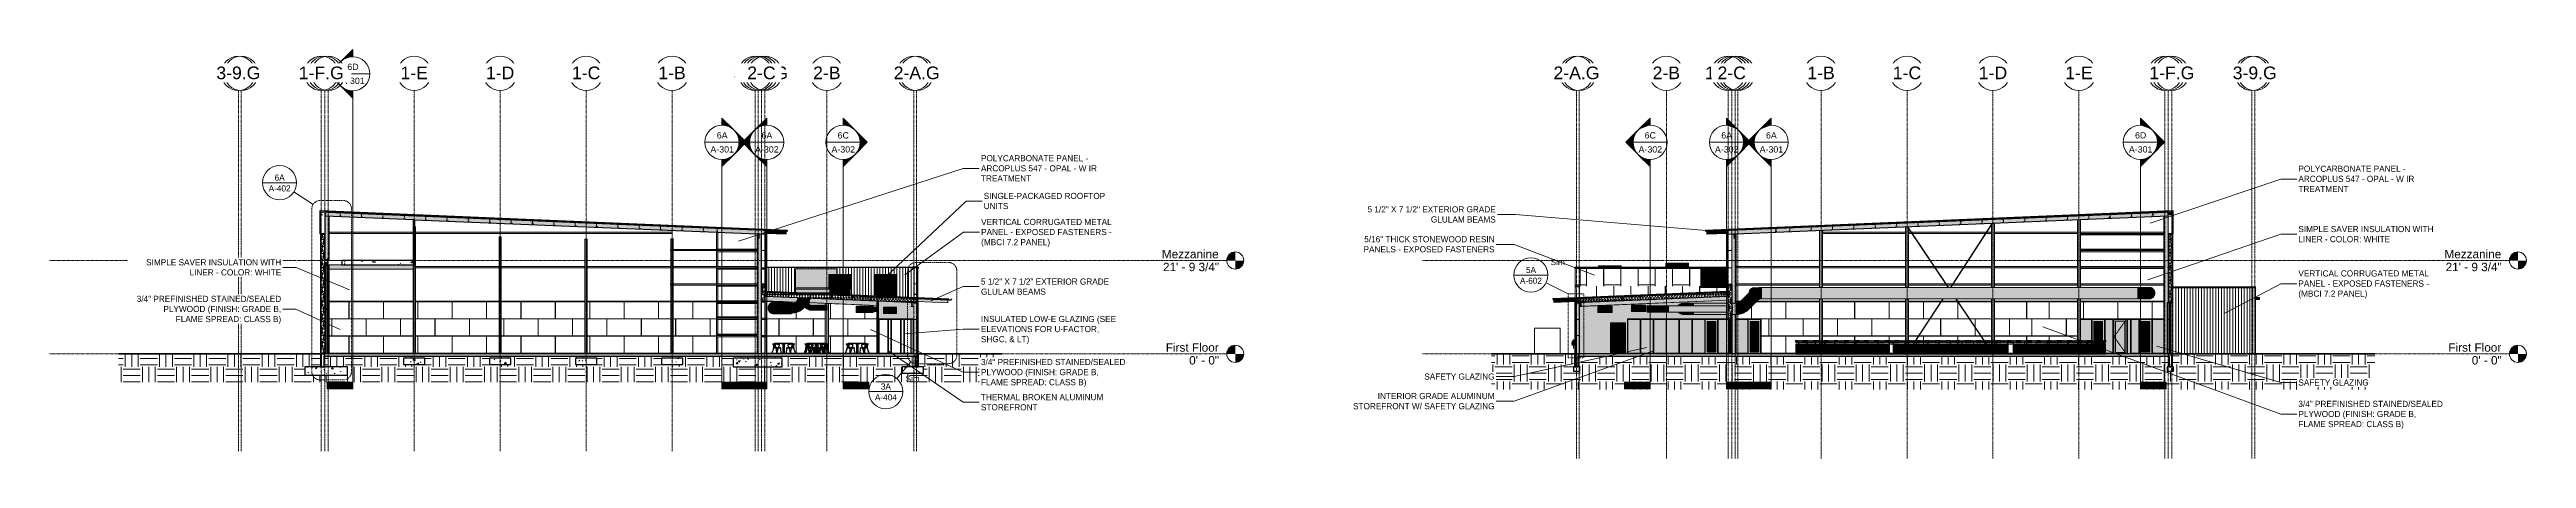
# Model space of a CAD drawing. Header units: inches. Extents: x -23445 to -32, y -314 to 853.
# Drawn here: x -13231 to -6279, y -293 to 853 of the extents above; entities that cross this region are included whole.
import ezdxf

# ---------------------------------------------------------------- set-up
doc = ezdxf.new("R2010")
doc.units = ezdxf.units.IN
doc.header["$MEASUREMENT"] = 0
for name, pattern in [('Dash 1_16_', [0.125, 0.0625, -0.0625]), ('Dash Dot 3_16_', [0.3125, 0.1875, -0.0625, 0, -0.0625]), ('Grid Line 1_2_', [0.875, 0.5, -0.125, 0.125, -0.125]), ('Hidden 1_8_', [0.1875, 0.125, -0.0625])]:
    doc.linetypes.add(name, pattern=pattern)
for name, color, linetype, lineweight in [('A-ANNO-IDEN', 131, 'Continuous', 9), ('A-ANNO-SYMB', 150, 'Continuous', 9), ('A-CLNG', 13, 'Continuous', 9), ('A-CLNG-PATT', 13, 'Continuous', 9), ('A-DOOR', 31, 'Continuous', 9), ('A-DOOR-FRAM', 31, 'Continuous', 9), ('A-DOOR-GLAZ', 31, 'Continuous', 9), ('A-FLOR', 192, 'Continuous', 9), ('A-FLOR-HRAL', 11, 'Continuous', 9), ('A-FLOR-LEVL', 51, 'Continuous', 9), ('A-FLOR-MCUT', 51, 'Continuous', 9), ('A-FLOR-PATT', 8, 'Continuous', 25), ('A-GLAZ-CURT', 52, 'Continuous', 9), ('A-GLAZ-CWMG', 51, 'Continuous', 9), ('A-ROOF', 132, 'Continuous', 9), ('A-ROOF-MCUT', 132, 'Continuous', 25), ('A-ROOF-OTLN', 132, 'Continuous', 9), ('A-ROOF-PATT', 132, 'Continuous', 9), ('A-WALL', 113, 'Continuous', 9), ('A-WALL-PATT', 111, 'Continuous', 25), ('C-TOPO', 7, 'Continuous', 9), ('E-ELEC-EQPM', 71, 'Continuous', 9), ('E-POWR-CNDT', 130, 'Continuous', 9), ('G-ANNO-SYMB', 111, 'Continuous', 9), ('I-FURN', 30, 'Continuous', 9), ('I-WALL', 2, 'Continuous', 9), ('L-SITE-WALL', 31, 'Continuous', 9), ('M-EQPM', 50, 'Continuous', 9), ('M-HVAC-DUCT', 70, 'Continuous', 9), ('M-HVAC-DUCT-ANNO', 70, 'Continuous', 9), ('P-SANR-FIXT', 6, 'Continuous', 9), ('Q-SPCQ', 91, 'Continuous', 9), ('S-BEAM', 12, 'Continuous', 9), ('S-COLS', 52, 'Continuous', 9), ('S-FNDN', 32, 'Continuous', 9), ('S-GRID', 1, 'Continuous', 9), ('S-GRID-IDEN', 1, 'Continuous', 9)]:
    doc.layers.add(name, color=color, linetype=linetype, lineweight=lineweight)
doc.styles.add('Arial', font='arial.ttf', dxfattribs={"height": 23.60479})
doc.styles.add('Arial_1', font='arial.ttf', dxfattribs={"height": 35.407186})
doc.styles.add('Arial_2', font='arial.ttf', dxfattribs={"height": 17.703593})
doc.styles.add('Century Gothic', font='GOTHIC.TTF', dxfattribs={"height": 17.245342})
pattern_1 = [(50, (22063.86, 65.275), (55.0854, -4.81984), [5.76, -63.36]), (355, (22063.86, 65.275), (-10.65569, 57.76853), [4.608, -50.688]), (100.451, (22068.45, 64.874), (44.42947, 52.94866), [4.895, -53.848]), (46.184, (22063.86, 80.635), (81.96444, -12.71212), [8.64, -95.04]), (96.636, (22070.69, 79.576), (71.7815, 74.81238), [7.343, -80.772]), (351.184, (22063.86, 80.635), (71.78195, 74.81243), [6.912, -76.032]), (21, (22071.54, 76.795), (45.84207, -30.92146), [5.76, -63.36]), (326, (22071.54, 76.795), (18.68706, 55.69148), [4.608, -50.688]), (71.451, (22075.36, 74.22), (64.52891, 24.77011), [4.895, -53.848]), (37.5, (22063.858, 65.275), (0.933895, 25.566816), [2.534, -47.539, 2.534, -48.922, -50.88]), (37.5, (22063.858, 65.275), (0.933895, 25.566816), [-101.53, 2.534, -48.346]), (7.5, (22063.858, 65.275), (20.20404, 30.291303), [2.534, -26.803, 2.534, -46.387, -19.392]), (7.5, (22063.858, 65.275), (20.20404, 30.291303), [-78.259, 2.534, -16.858]), (327.5, (22046.732, 65.275), (40.997785, -1.732403), [2.534, -16.666, 2.534, -57.37, -79.488]), (327.5, (22046.732, 65.275), (40.997785, -1.732403), [-79.104, 2.534, -76.954]), (317.5, (22039.052, 65.275), (44.788883, 7.68784), [2.534, -22.426, 2.534, -37.248, -56.448]), (317.5, (22039.052, 65.275), (44.788883, 7.68784), [-64.742, 2.534, -53.914])]
pattern_2 = [(0, (22063.86, 65.275), (48, 48), [48, -48]), (0, (22063.86, 83.275), (48, 48), [48, -48]), (0, (22063.86, 101.275), (48, 48), [48, -48]), (90, (22069.86, 107.275), (-48, 48), [48, -48]), (90, (22087.86, 107.275), (-48, 48), [48, -48]), (90, (22105.86, 107.275), (-48, 48), [48, -48])]
pattern_3 = [(161.57, (22064.818, 66.235), (-7.6802237, -0.0009796), [0, -54.643, 6.067, 0]), (18.43, (22062.898, 66.235), (-7.6802237, 0.0009796), [0, -54.643, 6.067, 0]), (108.43, (22064.818, 66.235), (3.8382953, -19.20136532), [18.211, -42.499]), (71.57, (22062.898, 66.235), (3.8382953, 19.20136532), [18.211, -42.499])]
pattern_4 = [(45, (22063.858, 65.275), (-19.007, 19.007), []), (45, (22063.858, 94.075), (-19.007, 19.007), [])]
pattern_5 = [(0, (22063.858, 65.275), (0, 24), []), (90, (22063.858, 65.275), (-24, 1e-15), [])]
pattern_6 = [(50, (-21606.15, 72.08), (55.0854, -4.8198), [5.76, -63.36]), (355, (-21606.15, 72.08), (-10.6557, 57.7685), [4.608, -50.688]), (100.451, (-21601.557, 71.68), (44.4295, 52.9487), [4.895, -53.848]), (46.184, (-21606.15, 87.44), (81.9644, -12.712), [8.64, -95.04]), (96.636, (-21599.32, 86.38), (71.7815, 74.8124), [7.343, -80.772]), (351.184, (-21606.15, 87.44), (71.782, 74.8124), [6.912, -76.032]), (21, (-21598.47, 83.6), (45.842, -30.9215), [5.76, -63.36]), (326, (-21598.47, 83.6), (18.687, 55.6915), [4.608, -50.688]), (71.451, (-21594.65, 81.025), (64.529, 24.77), [4.895, -53.848]), (37.5, (-21606.148, 72.082), (0.9339, 25.56682), [2.534, -47.539, 2.534, -48.922, -50.88]), (37.5, (-21606.148, 72.082), (0.9339, 25.56682), [-101.53, 2.534, -48.346]), (7.5, (-21606.148, 72.082), (20.20404, 30.2913), [2.534, -26.803, 2.534, -46.387, -19.392]), (7.5, (-21606.148, 72.082), (20.20404, 30.2913), [-78.259, 2.534, -16.858]), (327.5, (-21623.274, 72.082), (40.9978, -1.7324), [2.534, -16.666, 2.534, -57.37, -79.488]), (327.5, (-21623.274, 72.082), (40.9978, -1.7324), [-79.104, 2.534, -76.954]), (317.5, (-21630.954, 72.082), (44.7889, 7.6878), [2.534, -22.426, 2.534, -37.248, -56.448]), (317.5, (-21630.954, 72.082), (44.7889, 7.6878), [-64.742, 2.534, -53.914])]
pattern_7 = [(0, (-21606.15, 72.08), (48, 48), [48, -48]), (0, (-21606.15, 90.08), (48, 48), [48, -48]), (0, (-21606.15, 108.08), (48, 48), [48, -48]), (90, (-21600.15, 114.08), (-48, 48), [48, -48]), (90, (-21582.15, 114.08), (-48, 48), [48, -48]), (90, (-21564.15, 114.08), (-48, 48), [48, -48])]
pattern_8 = [(161.57, (-21605.188, 73.042), (-7.6802237, -0.0009796), [0, -54.643, 6.067, 0]), (18.43, (-21607.108, 73.042), (-7.6802237, 0.0009796), [0, -54.643, 6.067, 0]), (108.43, (-21605.188, 73.042), (3.8382953, -19.20136532), [18.211, -42.499]), (71.57, (-21607.108, 73.042), (3.8382953, 19.20136532), [18.211, -42.499])]
pattern_9 = [(45, (-21606.148, 72.082), (-19.00703, 19.00703), []), (45, (-21606.148, 100.882), (-19.00703, 19.00703), [])]
pattern_10 = [(0, (-22350.78, 145), (-193, 193), [48, -145]), (90, (-22350.78, 145), (-193, 1e-14), [96.25, -96.75]), (180, (-22302.78, 241.25), (-193, 193), [48, -145]), (90, (-22302.78, 145), (-193, 1e-14), [96.25, -96.75]), (180, (-22302.78, 241.5), (-193, 193), [48, -145]), (90, (-22302.78, 241.5), (-193, 1e-14), [96.25, -96.75]), (0, (-22350.78, 337.75), (-193, 193), [48, -145]), (90, (-22350.78, 241.5), (-193, 1e-14), [96.25, -96.75]), (0, (-22302.53, 193), (-193, 193), [48, -145]), (90, (-22302.53, 144.75), (-193, 1e-14), [48.25, -144.75]), (90, (-22254.53, 144.75), (-193, 1e-14), [48.25, -144.75]), (0, (-22302.53, 289.5), (-193, 193), [48, -145]), (90, (-22302.53, 193.25), (-193, 1e-14), [96.25, -96.75]), (180, (-22254.53, 193.25), (-193, 193), [48, -145]), (90, (-22254.53, 193.25), (-193, 1e-14), [96.25, -96.75]), (90, (-22302.53, 289.75), (-193, 1e-14), [48, -145]), (180, (-22254.53, 289.75), (-193, 193), [48, -145]), (90, (-22254.53, 289.75), (-193, 1e-14), [48, -145]), (0, (-22254.28, 145), (-193, 193), [48, -145]), (90, (-22254.28, 145), (-193, 1e-14), [96.25, -96.75]), (180, (-22206.28, 241.25), (-193, 193), [48, -145]), (90, (-22206.28, 145), (-193, 1e-14), [96.25, -96.75]), (180, (-22206.28, 241.5), (-193, 193), [48, -145]), (90, (-22206.28, 241.5), (-193, 1e-14), [96.25, -96.75]), (180, (-22206.28, 337.75), (-193, 193), [48, -145]), (90, (-22254.28, 241.5), (-193, 1e-14), [96.25, -96.75]), (0, (-22206.03, 193), (-193, 193), [48, -145]), (90, (-22206.03, 144.75), (-193, 1e-14), [48.25, -144.75]), (90, (-22158.03, 144.75), (-193, 1e-14), [48.25, -144.75]), (0, (-22206.03, 289.5), (-193, 193), [48, -145]), (90, (-22206.03, 193.25), (-193, 1e-14), [96.25, -96.75]), (180, (-22158.03, 193.25), (-193, 193), [48, -145]), (90, (-22158.03, 193.25), (-193, 1e-14), [96.25, -96.75]), (90, (-22206.03, 289.75), (-193, 1e-14), [48, -145]), (180, (-22158.03, 289.75), (-193, 193), [48, -145]), (90, (-22158.03, 289.75), (-193, 1e-14), [48, -145])]
pattern_11 = [(90, (-21159.24, 0), (-8, 5e-16), [])]
pattern_12 = [(0, (-21606.148, 72.082), (0, 24), []), (90, (-21606.148, 72.082), (-24, 1e-15), [])]
pattern_13 = [(0, (-22427.15, 145), (-193, 193), [48, -145]), (90, (-22427.15, 145), (-193, 1e-14), [96.25, -96.75]), (180, (-22379.15, 241.25), (-193, 193), [48, -145]), (90, (-22379.15, 145), (-193, 1e-14), [96.25, -96.75]), (180, (-22379.15, 241.5), (-193, 193), [48, -145]), (90, (-22379.15, 241.5), (-193, 1e-14), [96.25, -96.75]), (0, (-22427.15, 337.75), (-193, 193), [48, -145]), (90, (-22427.15, 241.5), (-193, 1e-14), [96.25, -96.75]), (0, (-22378.9, 193), (-193, 193), [48, -145]), (90, (-22378.9, 144.75), (-193, 1e-14), [48.25, -144.75]), (90, (-22330.9, 144.75), (-193, 1e-14), [48.25, -144.75]), (0, (-22378.9, 289.5), (-193, 193), [48, -145]), (90, (-22378.9, 193.25), (-193, 1e-14), [96.25, -96.75]), (180, (-22330.9, 193.25), (-193, 193), [48, -145]), (90, (-22330.9, 193.25), (-193, 1e-14), [96.25, -96.75]), (90, (-22378.9, 289.75), (-193, 1e-14), [48, -145]), (180, (-22330.9, 289.75), (-193, 193), [48, -145]), (90, (-22330.9, 289.75), (-193, 1e-14), [48, -145]), (0, (-22330.65, 145), (-193, 193), [48, -145]), (90, (-22330.65, 145), (-193, 1e-14), [96.25, -96.75]), (180, (-22282.65, 241.25), (-193, 193), [48, -145]), (90, (-22282.65, 145), (-193, 1e-14), [96.25, -96.75]), (180, (-22282.65, 241.5), (-193, 193), [48, -145]), (90, (-22282.65, 241.5), (-193, 1e-14), [96.25, -96.75]), (180, (-22282.65, 337.75), (-193, 193), [48, -145]), (90, (-22330.65, 241.5), (-193, 1e-14), [96.25, -96.75]), (0, (-22282.4, 193), (-193, 193), [48, -145]), (90, (-22282.4, 144.75), (-193, 1e-14), [48.25, -144.75]), (90, (-22234.4, 144.75), (-193, 1e-14), [48.25, -144.75]), (0, (-22282.4, 289.5), (-193, 193), [48, -145]), (90, (-22282.4, 193.25), (-193, 1e-14), [96.25, -96.75]), (180, (-22234.4, 193.25), (-193, 193), [48, -145]), (90, (-22234.4, 193.25), (-193, 1e-14), [96.25, -96.75]), (90, (-22282.4, 289.75), (-193, 1e-14), [48, -145]), (180, (-22234.4, 289.75), (-193, 193), [48, -145]), (90, (-22234.4, 289.75), (-193, 1e-14), [48, -145])]

msp = doc.modelspace()

# ---------------------------------------------------------------- texts
at = {"layer": 'A-ANNO-SYMB', "char_height": 17.25, "line_spacing_factor": 0.984117, "style": 'Century Gothic'}
for s, insert, width, attachment_point in [('6A', (-12585, 502.9), 36.936, 2), ('A-402', (-12585, 472.5), 77.76, 2), ('A-602', (-9073, 213.6), 77.76, 2), ('5A', (-9073, 244), 36.936, 2), ('Sim', (-9017.9, 266.1), 46.224, 1), ('Sim', (-10828.4, -60.9), 46.224, 1), ('A-404', (-10883.5, -113.3), 77.76, 2), ('3A', (-10883.5, -83), 36.936, 2)]:
    msp.add_mtext(s, dxfattribs=dict(at, insert=insert, width=width, attachment_point=attachment_point))
at = {"layer": 'G-ANNO-SYMB', "char_height": 17.7, "attachment_point": 2, "line_spacing_factor": 0.938532, "style": 'Arial_2'}
for s, insert, width in [('A-301', (-11342.9, 582.2), 78.624), ('6A', (-11342.9, 621.5), 36.072), ('A-302', (-11217.4, 582.2), 78.624), ('6A', (-11217.4, 621.5), 36.072), ('A-302', (-11003.1, 582.2), 78.624), ('6C', (-11003.1, 621.5), 37.584), ('A-302', (-8738, 582.2), 78.624), ('6C', (-8738, 621.5), 37.584), ('A-302', (-8523.7, 582.2), 78.624), ('6A', (-8523.7, 621.5), 36.072), ('A-301', (-8398.2, 582.2), 78.624), ('6A', (-8398.2, 621.5), 36.072), ('A-301', (-7361.9, 582.2), 78.624), ('6D', (-7361.9, 621.5), 37.584)]:
    msp.add_mtext(s, dxfattribs=dict(at, insert=insert, width=width))

# ---------------------------------------------------------------- blocks, each defined once
blk = doc.blocks.new('Struct_Xcel_Sports Complex_rvt-3-Building Section - North_South looking East _ Lounge')
at = {"layer": 'A-FLOR-PATT', "lineweight": 9}
h = blk.add_hatch(dxfattribs=at)
h.set_pattern_fill('FP_37', style=0, pattern_type=2)
h.set_pattern_definition(pattern_1)
h.paths.add_polyline_path([(22790.8, -6), (22790.8, 0), (21132.3, 0), (21132.3, -6), (22724.1, -6)], flags=0)
at = {"layer": 'A-WALL-PATT', "lineweight": 9}
h = blk.add_hatch(dxfattribs=at)
h.set_pattern_fill('FP_37', style=0, pattern_type=2)
h.set_pattern_definition(pattern_1)
h.paths.add_polyline_path([(22798.8, -36), (22798.8, 0), (22790.8, 0), (22790.8, -36)], flags=0)
at = {"layer": 'S-FNDN'}
h = blk.add_hatch(dxfattribs=at)
h.set_pattern_fill('FP_37', color=256, style=0, pattern_type=2)
h.set_pattern_definition(pattern_1)
h.paths.add_polyline_path([(21174.7, -60), (21198.1, -60), (21198.1, -36), (21078.1, -36), (21078.1, -60)], flags=0)
h = blk.add_hatch(dxfattribs=at)
h.set_pattern_fill('FP_37', color=256, style=0, pattern_type=2)
h.set_pattern_definition(pattern_1)
h.paths.add_polyline_path([(21355.1, -30), (21415.1, -30), (21415.1, -12), (21355.1, -12)], flags=0)
h = blk.add_hatch(dxfattribs=at)
h.set_pattern_fill('FP_37', color=256, style=0, pattern_type=2)
h.set_pattern_definition(pattern_1)
h.paths.add_polyline_path([(21596.3, -30), (21656.3, -30), (21656.3, -12), (21596.3, -12)], flags=0)
h = blk.add_hatch(dxfattribs=at)
h.set_pattern_fill('FP_37', color=256, style=0, pattern_type=2)
h.set_pattern_definition(pattern_1)
h.paths.add_polyline_path([(21837.6, -30), (21897.6, -30), (21897.6, -12), (21837.6, -12)], flags=0)
h = blk.add_hatch(dxfattribs=at)
h.set_pattern_fill('FP_37', color=256, style=0, pattern_type=2)
h.set_pattern_definition(pattern_1)
h.paths.add_polyline_path([(22104.3, -30), (22138.8, -30), (22138.8, -12), (22078.8, -12), (22078.8, -30)], flags=0)
h = blk.add_hatch(dxfattribs=at)
h.set_pattern_fill('FP_37', color=256, style=0, pattern_type=2)
h.set_pattern_definition(pattern_1)
h.paths.add_polyline_path([(22414.2, -36), (22418.1, -36), (22418.1, -12), (22280.1, -12), (22280.1, -36)], flags=0)
h = blk.add_hatch(dxfattribs=at)
h.set_pattern_fill('FP_37', color=256, style=0, pattern_type=2)
h.set_pattern_definition(pattern_1)
h.paths.add_polyline_path([(22754.8, -54), (22814.8, -54), (22814.8, -36), (22754.8, -36)], flags=0)
at = {"layer": 'A-FLOR', "color": 250, "lineweight": 25}
for p, q in [((21140.6, 0), (21132.3, 0)), ((22790.8, 0), (21143.6, 0)), ((21132.3, -6), (22790.8, -6))]:
    blk.add_line(p, q, dxfattribs=at)
at = {"layer": 'A-FLOR-MCUT', "color": 7}
for p, q in [((21132.3, 0), (21132.3, -6)), ((22790.8, -6), (22790.8, 0))]:
    blk.add_line(p, q, dxfattribs=at)
at = {"layer": 'A-WALL', "color": 7}
for p, q in [((21132.3, -6), (21132.3, 0)), ((22790.8, 0), (22790.8, -6))]:
    blk.add_line(p, q, dxfattribs=at)
at = {"layer": 'L-SITE-WALL', "color": 250, "lineweight": 25}
for p, q in [((21132.3, 0), (21124.3, 0)), ((21124.3, 0), (21124.3, -36)), ((21124.3, -36), (21132.3, -36)), ((21132.3, -36), (21132.3, -6)), ((22798.8, 0), (22790.8, 0)), ((22790.8, -6), (22790.8, -36)), ((22790.8, -36), (22798.8, -36)), ((22798.8, -36), (22798.8, 0))]:
    blk.add_line(p, q, dxfattribs=at)
at = {"layer": 'S-FNDN', "color": 250, "lineweight": 25}
for p, q in [((21198.1, -36), (21078.1, -36)), ((21078.1, -36), (21078.1, -60)), ((21078.1, -60), (21198.1, -60)), ((21198.1, -60), (21198.1, -36)), ((21415.1, -12), (21355.1, -12)), ((21355.1, -12), (21355.1, -30)), ((21355.1, -30), (21415.1, -30)), ((21415.1, -30), (21415.1, -12)), ((21656.3, -12), (21596.3, -12)), ((21596.3, -12), (21596.3, -30)), ((21596.3, -30), (21656.3, -30)), ((21656.3, -30), (21656.3, -12)), ((21897.6, -12), (21837.6, -12)), ((21837.6, -12), (21837.6, -30)), ((21837.6, -30), (21897.6, -30)), ((21897.6, -30), (21897.6, -12)), ((22138.8, -12), (22078.8, -12)), ((22078.8, -12), (22078.8, -30)), ((22078.8, -30), (22138.8, -30)), ((22138.8, -30), (22138.8, -12)), ((22418.1, -12), (22280.1, -12)), ((22280.1, -12), (22280.1, -36)), ((22280.1, -36), (22418.1, -36)), ((22418.1, -36), (22418.1, -12)), ((22814.8, -36), (22754.8, -36)), ((22754.8, -36), (22754.8, -54)), ((22754.8, -54), (22814.8, -54)), ((22814.8, -54), (22814.8, -36))]:
    blk.add_line(p, q, dxfattribs=at)
blk = doc.blocks.new('W-Wide Flange-Column - B2_D-1389335-Building Section - North_South looking East _ Lounge')
at = {"layer": 'S-COLS'}
for points in [[(22779.5, 2), (22779.5, 96), (22779.1, 96), (22779.1, 2)], [(22780, 2), (22780.2, 2), (22780.2, 96), (22779.5, 96), (22779.5, 2), (22779.8, 2)], [(22780.2, 2), (22785.3, 2), (22785.3, 96), (22780.2, 96), (22780.2, 76.5)]]:
    blk.add_hatch(color=256, dxfattribs=at).paths.add_polyline_path(points, flags=0)
for p, q in [((22779.1, 96), (22779.1, 2)), ((22779.5, 96), (22779.5, 2))]:
    blk.add_line(p, q, dxfattribs=at)
blk = doc.blocks.new('W-Wide Flange - W14X22-1401465-Building Section - North_South looking East _ Lounge')
at = {"layer": 'S-BEAM'}
h = blk.add_hatch(color=256, dxfattribs=at)
h.paths.add_polyline_path([(22687.9, 148.6), (22687.9, 148.8), (22687.8, 148.8), (22687.8, 148.6)], flags=0)
h.paths.add_polyline_path([(22683.1, 148.8), (22683.1, 149), (22497.7, 156.7), (22497.7, 156.6), (22680.1, 149)], flags=0)
h.paths.add_polyline_path([(22461.8, 158.1), (22461.7, 158.2), (22370.3, 162), (22370.3, 161.9), (22461.7, 158.1)], flags=0)
h = blk.add_hatch(color=256, dxfattribs=at)
h.paths.add_polyline_path([(22687.9, 147.9), (22687.9, 148.6), (22687.8, 148.6), (22687.8, 147.9)], flags=0)
h.paths.add_polyline_path([(22683.1, 148.1), (22683.1, 148.8), (22497.7, 156.5), (22497.4, 155.8), (22668.8, 148.7)], flags=0)
h.paths.add_polyline_path([(22461.8, 157.3), (22461.7, 158.1), (22370.3, 161.8), (22370.3, 161.1), (22461.7, 157.3)], flags=0)
h = blk.add_hatch(color=256, dxfattribs=at)
h.paths.add_polyline_path([(22683.1, 136.5), (22683.1, 148.1), (22497.4, 155.8), (22492.7, 144.5), (22666, 137.2)], flags=0)
h.paths.add_polyline_path([(22687.9, 137.4), (22687.9, 147.9), (22687.8, 147.9), (22687.8, 137.4)], flags=0)
h.paths.add_polyline_path([(22457.8, 145.9), (22458.6, 146.7), (22460, 148.7), (22461.1, 151.2), (22461.6, 153), (22461.8, 155.4), (22461.7, 157.3), (22370.3, 161.1), (22370.3, 149.6), (22457, 145.9)], flags=0)
h = blk.add_hatch(color=256, dxfattribs=at)
h.paths.add_polyline_path([(22683.1, 135.8), (22683.1, 136.5), (22492.6, 144.4), (22492.4, 143.7), (22666, 136.5)], flags=0)
h.paths.add_polyline_path([(22457.1, 145.2), (22457.8, 145.9), (22370.3, 149.6), (22370.3, 148.8), (22457, 145.2)], flags=0)
h = blk.add_hatch(color=256, dxfattribs=at)
h.paths.add_polyline_path([(22683.1, 135.5), (22683.1, 135.8), (22492.4, 143.7), (22492.2, 143.4), (22666, 136.2)], flags=0)
h.paths.add_polyline_path([(22456.7, 144.9), (22457.1, 145.2), (22370.3, 148.8), (22370.3, 148.5), (22455.1, 145)], flags=0)
for p, q in [((22461.8, 158.1), (22370.3, 161.9)), ((22370.3, 148.8), (22457.1, 145.2)), ((22456.7, 144.9), (22370.3, 148.5)), ((22683.1, 135.5), (22492.2, 143.4)), ((22492.4, 143.7), (22683.1, 135.8)), ((22683.1, 148.8), (22497.7, 156.6)), ((22687.9, 148.6), (22687.8, 148.6))]:
    blk.add_line(p, q, dxfattribs=at)
blk = doc.blocks.new('Girt_C - 8_D-1409812-Building Section - North_South looking East _ Lounge')
at = {"layer": 'S-BEAM'}
for points in [[(22372.9, 51.4), (22372.9, 51.6), (22359.6, 51.5), (22359.6, 51.4)], [(22372.9, 48.1), (22372.9, 51.4), (22359.6, 51.4), (22359.6, 48.1)], [(22372.9, 47.6), (22372.9, 48.1), (22359.6, 48.1), (22359.6, 47.6)], [(22372.9, 47.6), (22372.9, 47.6), (22359.6, 47.6)]]:
    blk.add_hatch(color=256, dxfattribs=at).paths.add_polyline_path(points, flags=0)
for p, q in [((22372.9, 51.6), (22359.6, 51.6)), ((22359.6, 48.1), (22372.9, 48.1)), ((22372.9, 47.6), (22359.6, 47.6))]:
    blk.add_line(p, q, dxfattribs=at)
blk = doc.blocks.new('Girt_C - 8_D-1405484-Building Section - North_South looking East _ Lounge')
at = {"layer": 'S-BEAM'}
h = blk.add_hatch(color=256, dxfattribs=at)
h.paths.add_polyline_path([(22687.9, 99.8), (22687.9, 100.3), (22687.8, 100.3), (22687.8, 99.8)], flags=0)
h.paths.add_polyline_path([(22359.6, 99.8), (22372.9, 99.8), (22372.9, 100.3), (22359.6, 100.3), (22359.6, 100.2)], flags=0)
h = blk.add_hatch(color=256, dxfattribs=at)
h.paths.add_polyline_path([(22687.8, 96.5), (22687.9, 96.5), (22687.9, 99.8), (22687.8, 99.8), (22687.8, 98), (22687.7, 98), (22687.7, 96.5)], flags=0)
h.paths.add_polyline_path([(22372.9, 96.5), (22372.9, 99.8), (22359.6, 99.8), (22359.6, 96.5)], flags=0)
h = blk.add_hatch(color=256, dxfattribs=at)
h.paths.add_polyline_path([(22359.6, 96.3), (22372.9, 96.3), (22372.9, 96.5), (22359.6, 96.5), (22359.6, 96.3)], flags=0)
h.paths.add_polyline_path([(22687.9, 96.3), (22687.9, 96.5), (22687.7, 96.4), (22687.7, 96.3)], flags=0)
for p, q in [((22372.9, 100.3), (22359.6, 100.3)), ((22372.9, 99.8), (22359.6, 99.8)), ((22359.6, 96.3), (22372.9, 96.3)), ((22687.7, 96.3), (22687.9, 96.3)), ((22687.9, 100.3), (22687.8, 100.3)), ((22687.9, 99.8), (22687.8, 99.8))]:
    blk.add_line(p, q, dxfattribs=at)
blk = doc.blocks.new('Falcon 7700 Series Pedestal Base - 36_ Square Top x 30_ - Wheelchair Height-460525-Building Section - North_South looking East _ Lounge')
at = {"layer": 'I-FURN'}
for points in [[(22404.5, 28.7), (22422.1, 28.7), (22422.1, 30), (22396.6, 30), (22396.6, 28.7), (22399.7, 28.7)], [(22408.1, 0), (22408.2, 0), (22408.1, 0.2), (22407.9, 0.2), (22408, 0), (22408.1, 0)], [(22416.7, 28.5), (22417.1, 28.5), (22417.1, 28.7), (22414.8, 28.7), (22414.8, 28.5), (22416.4, 28.5)], [(22420.4, 28.5), (22420.8, 28.5), (22420.8, 28.7), (22417.4, 28.7), (22417.4, 28.5), (22419, 28.5)], [(22422.1, 0.7), (22422.1, 28.5), (22419.9, 28.5), (22419.9, 0.7)], [(22423.3, 28.5), (22423.3, 28.7), (22420.8, 28.7), (22420.8, 28.5), (22423.1, 28.5)], [(22421.9, 0), (22422.2, 0), (22422.2, 0.2), (22421.9, 0.2)], [(22433.6, 28.7), (22447.5, 28.7), (22447.5, 30), (22422.1, 30), (22422.1, 28.7), (22423.9, 28.7)], [(22422.1, 0.7), (22424.2, 0.7), (22424.2, 28.5), (22422.1, 28.5), (22422.1, 8.2)], [(22423.9, 28.5), (22426.8, 28.5), (22426.8, 28.7), (22423.3, 28.7), (22423.3, 28.5), (22423.7, 28.5)], [(22428.1, 28.5), (22429.3, 28.5), (22429.3, 28.7), (22427, 28.7), (22427, 28.5), (22427.7, 28.5)], [(22435.9, 0), (22436.2, 0), (22436.2, 0.2), (22435.9, 0.2)]]:
    blk.add_hatch(color=256, dxfattribs=at).paths.add_polyline_path(points, flags=0)
h = blk.add_hatch(color=256, dxfattribs=at)
h.paths.add_polyline_path([(22408.7, 0.2), (22414.1, 0.2), (22414.1, 0.7), (22406.5, 0.7), (22406.5, 0.2), (22408.6, 0.2)], flags=0)
h.paths.add_polyline_path([(22415.1, 0.2), (22422.1, 0.2), (22422.1, 0.7), (22415.1, 0.7), (22415.1, 0.2)], flags=0)
h = blk.add_hatch(color=256, dxfattribs=at)
h.paths.add_polyline_path([(22430.8, 0.2), (22437.6, 0.2), (22437.6, 0.7), (22430, 0.7), (22430.1, 0.2), (22430.7, 0.2)], flags=0)
h.paths.add_polyline_path([(22423.9, 0.2), (22429, 0.2), (22429, 0.7), (22422.1, 0.7), (22422.1, 0.2)], flags=0)
for p, q in [((22396.6, 30), (22422.1, 30)), ((22396.6, 28.7), (22396.6, 30)), ((22422.1, 28.7), (22396.6, 28.7)), ((22406.5, 0.7), (22414.1, 0.7)), ((22406.5, 0.2), (22406.5, 0.7)), ((22414.1, 0.2), (22406.5, 0.2)), ((22407.6, 0.2), (22407.6, 0)), ((22408.6, 0), (22408.6, 0.2)), ((22414.8, 28.7), (22414.8, 28.5)), ((22417.1, 28.5), (22414.8, 28.5)), ((22415.1, 0.7), (22422.1, 0.7)), ((22422.1, 0.2), (22415.1, 0.2)), ((22417.4, 28.5), (22417.1, 28.5)), ((22417.1, 28.5), (22417.4, 28.5)), ((22420.4, 28.5), (22417.4, 28.5)), ((22419.9, 28.5), (22419.9, 0.7)), ((22420.4, 28.5), (22420.8, 28.5)), ((22420.8, 28.7), (22420.8, 28.5)), ((22423.3, 28.5), (22420.8, 28.5)), ((22421.6, 0.2), (22421.6, 0)), ((22421.6, 0.2), (22421.6, 0)), ((22422.1, 30), (22447.5, 30)), ((22422.1, 28.7), (22422.1, 30)), ((22447.5, 28.7), (22422.1, 28.7)), ((22422.1, 0.7), (22422.1, 28.5)), ((22422.1, 0.7), (22429, 0.7)), ((22422.1, 0.2), (22422.1, 0.7)), ((22429, 0.2), (22422.1, 0.2)), ((22422.6, 0), (22422.6, 0.2)), ((22422.6, 0), (22422.6, 0.2)), ((22423.3, 28.5), (22423.3, 28.7)), ((22423.3, 28.5), (22423.7, 28.5)), ((22426.8, 28.5), (22423.7, 28.5)), ((22424.2, 0.7), (22424.2, 28.5)), ((22426.8, 28.5), (22427, 28.5)), ((22427, 28.5), (22426.8, 28.5)), ((22429.3, 28.5), (22427, 28.5)), ((22429.3, 28.5), (22429.3, 28.7)), ((22430, 0.7), (22437.6, 0.7)), ((22437.6, 0.2), (22430, 0.2)), ((22435.5, 0.2), (22435.5, 0)), ((22436.5, 0), (22436.5, 0.2)), ((22437.6, 0.2), (22437.6, 0.7)), ((22447.5, 28.7), (22447.5, 30))]:
    blk.add_line(p, q, dxfattribs=at)
blk = doc.blocks.new('HermanMiller_Collection_Air-Chair_SideChair_Arms - Arms-457867-Building Section - North_South looking East _ Lounge')
at = {"layer": 'I-FURN'}
h = blk.add_hatch(color=256, dxfattribs=at)
h.paths.add_polyline_path([(22388, 0), (22388.1, 0), (22393.2, 15.8), (22393.2, 15.8), (22388, 0)], flags=0)
h.paths.add_polyline_path([(22393.8, 17.2), (22393.7, 17.2), (22393.8, 17.2)], flags=0)
for points in [[(22388.5, 0), (22388.9, 0), (22394, 15.7), (22393.8, 15.6), (22393.4, 15.7), (22393.3, 15.7), (22388.2, 0), (22388.3, 0)], [(22389, 0), (22389.1, 0), (22394.1, 15.7), (22394, 15.6), (22388.9, 0)], [(22390.9, 27.7), (22391.3, 27.9), (22391.2, 28), (22391, 27.9)], [(22391.3, 27.8), (22394.8, 27.9), (22399, 27.9), (22399.2, 28.2), (22399.3, 28.2), (22393.8, 28.3), (22391.5, 28.2), (22391.3, 27.9)], [(22398.5, 27.3), (22398.6, 27.3), (22399, 27.5), (22399, 27.8), (22394.7, 27.9), (22391.3, 27.8), (22391.4, 27.5), (22391.5, 27.4), (22392.4, 27.3), (22395, 27.4), (22398.5, 27.3)], [(22392.3, 26.4), (22391.7, 27.1), (22391.7, 27.1), (22391.5, 27.1), (22391.4, 27.1), (22391.4, 26.9), (22392.3, 26.5)], [(22393.7, 20.6), (22393.3, 24.2), (22393.3, 24.2), (22393.2, 24.2), (22393.7, 20.6), (22393.7, 20.6)], [(22393.8, 20.6), (22394.4, 20.7), (22394, 24.4), (22393.9, 24.3), (22393.9, 24.2), (22393.4, 24.2), (22393.8, 20.6)], [(22393.8, 19), (22393.7, 20.6), (22393.6, 20.6), (22393.8, 19), (22393.8, 19)], [(22394.2, 17.1), (22394.3, 17.1), (22394.5, 18.4), (22394.4, 19), (22393.8, 19), (22393.8, 17.9), (22393.6, 17.3), (22394, 17.1), (22394.2, 17.1)], [(22393.6, 17.3), (22393.8, 18.3), (22393.7, 18.1), (22393.7, 17.9), (22393.6, 17.4)], [(22394.5, 20.7), (22394.5, 20.8), (22394.1, 24.4), (22394, 24.4), (22394.3, 22.5)], [(22394.3, 15.7), (22395.1, 15.8), (22395.3, 16), (22395.4, 16.4), (22394.5, 16.4), (22394.6, 16.1), (22394.4, 16.2), (22394.4, 16), (22394.5, 15.9), (22394.5, 15.8), (22394.4, 15.7)], [(22394.4, 15.9), (22394.4, 15.9), (22394.4, 16), (22394.5, 16.1), (22394.7, 16.2), (22394.4, 16.3), (22394.3, 15.9)], [(22394.5, 19), (22394.6, 19.1), (22394.5, 19.1)], [(22399, 16.9), (22399.9, 17), (22399.2, 18), (22394.5, 17.9), (22394.5, 17), (22396.6, 16.9)], [(22394.8, 15.7), (22401.2, 16.1), (22400.3, 16.6), (22400.2, 16.7), (22395.4, 16.4), (22395.3, 15.9), (22395.1, 15.8), (22394.9, 15.7)], [(22395.4, 16.4), (22399.7, 16.7), (22397.6, 16.8), (22395.2, 16.9), (22395.4, 16.5)], [(22398.8, 20.6), (22398.9, 20.7), (22398.3, 24.2), (22398.2, 24.2), (22398.3, 23.5), (22398.8, 20.6)], [(22398.9, 20.6), (22399.6, 20.8), (22399, 24.3), (22398.3, 24.2), (22398.8, 21.4)], [(22398.9, 19), (22399.1, 19), (22398.9, 20.6), (22398.8, 20.6), (22398.9, 19.4)], [(22399.1, 19), (22399.8, 19.1), (22399.6, 20.7), (22398.9, 20.6), (22399.1, 19)], [(22399.8, 17.1), (22399.9, 17.3), (22399.3, 18.4), (22399.1, 19), (22398.9, 19), (22399.4, 17.7), (22399.7, 17.2)], [(22401.4, 27.6), (22401.4, 28.1), (22399.2, 28.2), (22399, 27.9), (22399.1, 27.9), (22399.2, 27.8), (22400.7, 27.7)], [(22399.6, 20.7), (22399.7, 20.8), (22399.1, 24.5), (22399, 24.3), (22399.3, 22.6)], [(22399.9, 17.3), (22400.3, 17.6), (22400.4, 17.7), (22400, 18.6), (22399.7, 19.1), (22399.1, 19), (22399.6, 17.8), (22399.7, 17.6)], [(22399.5, 27.4), (22399.3, 27.6), (22399.5, 27.4)], [(22399.8, 19.1), (22399.8, 19.6), (22399.7, 20.8), (22399.6, 20.7), (22399.8, 19.1)], [(22399.9, 16.7), (22399.9, 16.8), (22399.7, 16.8), (22399.9, 16.7)], [(22400.4, 17.7), (22400.5, 17.7), (22400, 18.7), (22399.8, 19.2), (22399.8, 19.1), (22400.2, 18.1), (22400.3, 17.9)], [(22402.9, 15.6), (22402.8, 16.2), (22402.9, 16.3), (22401.6, 16.5), (22400.7, 16.9), (22400.1, 17.4), (22399.8, 17.1), (22400.2, 16.8), (22400.7, 16.3), (22401.1, 16.1), (22402.1, 15.8)], [(22402.9, 16.3), (22402.9, 17.1), (22401.4, 17.2), (22400.7, 17.6), (22400.7, 17.5), (22400.7, 17.4), (22400.4, 17.6), (22400.1, 17.4), (22400.8, 16.9), (22402, 16.5), (22402.1, 16.5)], [(22406.4, 26.4), (22406.5, 26.4), (22406.7, 26.7), (22406.7, 26.9), (22403.2, 27.4), (22401.4, 27.6), (22401.3, 27.1), (22404.8, 26.6)], [(22406.7, 26.9), (22406.7, 27.2), (22406.6, 27.3), (22402.3, 28), (22401.4, 28), (22401.4, 27.6), (22405, 27.1)], [(22401.6, 0), (22401.7, 0), (22401.5, 15.6), (22401.4, 15.6), (22401.6, 0)], [(22401.9, 0), (22402.1, 0.1), (22402.4, 1), (22402.2, 15.6), (22401.6, 15.6), (22401.7, 0), (22401.9, 0)], [(22402.2, 0), (22402.2, 0), (22407.9, 20.7), (22407.9, 20.7), (22402.1, 0)], [(22403, 17.1), (22403.2, 17.1), (22403.2, 17.2), (22402.1, 17.1), (22403, 17.1)], [(22402.6, 0), (22403, 0), (22408.7, 20.6), (22408.4, 20.6), (22408.3, 20.7), (22408, 20.7), (22402.3, 0), (22402.5, 0)], [(22402.4, 1), (22402.5, 1.5), (22402.4, 15.6), (22402.3, 15.6), (22402.4, 3.3)], [(22402.9, 16.3), (22405.9, 16.4), (22405.8, 16.8), (22405.6, 17.1), (22405.5, 17.1), (22402.8, 17.1), (22402.9, 16.5)], [(22402.8, 15.7), (22402.9, 16), (22402.8, 15.8)], [(22402.9, 15.6), (22405.5, 15.7), (22405.7, 15.9), (22405.9, 16.2), (22405.9, 16.4), (22402.9, 16.3), (22402.9, 15.7)], [(22402.9, 15.6), (22402.9, 15.8), (22402.9, 15.7)], [(22403.1, 0), (22408.8, 20.6), (22408.7, 20.6), (22403, 0), (22403.1, 0)], [(22403.2, 17.1), (22403.8, 17.2), (22403.2, 17.2), (22403.2, 17.1)], [(22406.7, 16.4), (22406.7, 16.7), (22406.8, 17), (22406.4, 17.2), (22406.2, 17.1), (22406.1, 16.4), (22406.3, 16.4)], [(22406.5, 15.7), (22406.7, 16.4), (22406.1, 16.4), (22406.2, 15.8), (22406.3, 15.7)], [(22408.1, 26), (22408.3, 26.2), (22408.4, 26.5), (22406.7, 26.9), (22406.6, 26.5), (22406.5, 26.4), (22407.3, 26.2)], [(22408.4, 26.5), (22408.4, 26.9), (22408.2, 27), (22406.6, 27.3), (22406.7, 27), (22406.7, 26.9), (22407.6, 26.7)], [(22406.8, 17), (22406.8, 17.1), (22406.8, 17.1)], [(22407.9, 20.7), (22408, 20.8), (22408.6, 22.8), (22407.9, 20.7)], [(22408.7, 20.6), (22409.3, 22.6), (22408.7, 22.7), (22408, 20.7), (22408.5, 20.7), (22408.7, 20.6)], [(22408.8, 25.7), (22408.1, 26), (22408.6, 25.8), (22408.8, 25.7)], [(22409, 25.7), (22409.3, 25.9), (22409.4, 26.1), (22408.7, 26.4), (22408.4, 26.4), (22408.2, 26.1), (22408.2, 26), (22408.9, 25.7)], [(22409.4, 26.1), (22409.4, 26.4), (22409.3, 26.6), (22408.3, 27), (22408.4, 26.9), (22408.4, 26.5), (22408.4, 26.5), (22408.9, 26.3), (22409.4, 26.1)], [(22408.8, 22.8), (22409.2, 24), (22409.1, 24), (22408.7, 22.8), (22408.8, 22.8)], [(22408.8, 20.5), (22409.5, 22.4), (22409.4, 22.5), (22408.7, 20.6), (22408.8, 20.5)], [(22409.4, 22.5), (22409.9, 23.8), (22409.4, 24), (22409.3, 24), (22408.8, 22.8), (22409.4, 22.6)], [(22410, 23.7), (22410.1, 24.2), (22410.1, 25.4), (22409.9, 25.8), (22409.5, 26.3), (22409.4, 26.1), (22409.9, 25.6), (22410.1, 24.7), (22409.9, 23.8)], [(22409.5, 22.4), (22410, 23.7), (22409.9, 23.8), (22409.5, 22.5)], [(22412.3, 17.5), (22412.3, 17.5), (22412.2, 17.5)], [(22412.5, 17.4), (22412.4, 17.5), (22412.4, 17.4), (22412.4, 17.4)], [(22412.7, 16.7), (22413.5, 16.8), (22413.4, 16.9), (22413.4, 17), (22413.5, 17), (22413.5, 17.2), (22413.3, 17.2), (22413.1, 17.4), (22412.6, 17.4), (22412.4, 17.4), (22412.6, 16.9), (22412.7, 16.8)], [(22414.1, 0), (22414.2, 0), (22413.2, 15.6), (22413.2, 15.6), (22414.1, 0)], [(22414.6, 0), (22414.9, 0), (22414, 15.7), (22413.3, 15.6), (22414.2, 0), (22414.6, 0)], [(22414.9, 0), (22415.1, 0), (22414.1, 15.7), (22414, 15.6), (22414.8, 1.9)]]:
    blk.add_hatch(color=256, dxfattribs=at).paths.add_polyline_path(points, flags=0)
h = blk.add_hatch(color=256, dxfattribs=at)
h.paths.add_polyline_path([(22391.1, 27.3), (22391.3, 27.4), (22391.2, 27.6), (22391.2, 27.8), (22390.9, 27.7), (22391, 27.4), (22391.1, 27.3)], flags=0)
h.paths.add_polyline_path([(22391.4, 27.4), (22391.4, 27.5), (22391.3, 27.7), (22391.4, 27.5), (22391.4, 27.4)], flags=0)
h = blk.add_hatch(color=256, dxfattribs=at)
h.paths.add_polyline_path([(22393.4, 24.2), (22394, 24.2), (22393.6, 25.9), (22393.1, 26.8), (22392.6, 27.3), (22391.7, 27.3), (22391.7, 27.3), (22392, 27.1), (22392.8, 25.9), (22393.2, 24.9), (22393.4, 24.2)], flags=0)
h.paths.add_polyline_path([(22391.3, 27.6), (22391.3, 27.9), (22391.2, 27.7), (22391.3, 27.6)], flags=0)
h = blk.add_hatch(color=256, dxfattribs=at)
h.paths.add_polyline_path([(22393.1, 24.7), (22393.1, 24.5), (22393.2, 24.5)], flags=0)
h.paths.add_polyline_path([(22392.8, 25.7), (22392.8, 25.6), (22392.8, 25.7)], flags=0)
h.paths.add_polyline_path([(22393.3, 24.2), (22393.1, 25.3), (22393, 25.2), (22393.2, 24.7), (22393.3, 24.2)], flags=0)
h.paths.add_polyline_path([(22391.2, 27.6), (22391.2, 27.5), (22392.2, 26.7), (22391.9, 27.1), (22391.7, 27.2), (22391.2, 27.6)], flags=0)
h.paths.add_polyline_path([(22392.3, 26.6), (22391.8, 27.2), (22391.2, 27.7), (22391.2, 27.5), (22392, 27), (22392.3, 26.6)], flags=0)
h.paths.add_polyline_path([(22392.3, 26.6), (22392.3, 26.5), (22392.4, 26.5)], flags=0)
h.paths.add_polyline_path([(22392.8, 25.7), (22392.6, 26.2), (22392.5, 26.2), (22392.8, 25.8)], flags=0)
h = blk.add_hatch(color=256, dxfattribs=at)
h.paths.add_polyline_path([(22396.9, 18), (22399.2, 18), (22399, 19), (22398.9, 19), (22398.5, 22.3), (22398, 25.7), (22398.3, 27), (22398.5, 27.3), (22394.2, 27.3), (22392.8, 27.3), (22393.2, 26.6), (22393.8, 25.6), (22394, 24.8), (22394.2, 23.5), (22394.5, 20.4), (22394.6, 18.3), (22394.6, 18), (22395.6, 18)], flags=0)
h.paths.add_polyline_path([(22398.1, 24.7), (22398, 25.2), (22398.1, 24.9)], flags=0)
h = blk.add_hatch(color=256, dxfattribs=at)
h.paths.add_polyline_path([(22394, 24.4), (22394.1, 24.4), (22393.8, 25.5), (22393.4, 26.3), (22393.4, 26.2), (22393.9, 25.1), (22394, 24.4)], flags=0)
h.paths.add_polyline_path([(22393.2, 26.6), (22392.8, 27.2), (22393.2, 26.7)], flags=0)
h = blk.add_hatch(color=256, dxfattribs=at)
h.paths.add_polyline_path([(22393.2, 16.2), (22393, 16.2), (22393.1, 16), (22393.2, 16)], flags=0)
h.paths.add_polyline_path([(22393.4, 15.9), (22393.5, 16.1), (22393.4, 16.3), (22393.6, 16.3), (22393.7, 16.4), (22393.9, 16), (22394.1, 17.1), (22393.6, 17.3), (22393.6, 17.3), (22393.5, 17), (22393.4, 16.5), (22393.2, 16.2), (22393.3, 16.1), (22393.2, 16)], flags=0)
h.paths.add_polyline_path([(22393.4, 15.9), (22393.6, 15.9), (22393.6, 16)], flags=0)
h.paths.add_polyline_path([(22393.4, 15.7), (22393.4, 15.9), (22393.2, 15.8)], flags=0)
h.paths.add_polyline_path([(22393.8, 16.6), (22393.8, 16.8), (22393.9, 16.8)], flags=0)
h = blk.add_hatch(color=256, dxfattribs=at)
h.paths.add_polyline_path([(22394.1, 16.2), (22394, 16.4), (22394, 16.3), (22394.1, 16.2)], flags=0)
h.paths.add_polyline_path([(22393.4, 15.9), (22393.4, 15.7), (22393.2, 15.8), (22393.4, 15.9)], flags=0)
h.paths.add_polyline_path([(22393.2, 16), (22393.3, 16.2), (22393.2, 16.1), (22393.2, 16)], flags=0)
h.paths.add_polyline_path([(22393.5, 15.6), (22394.1, 15.7), (22394.3, 15.9), (22394.4, 16.5), (22394.4, 16.5), (22394.2, 16.2), (22394.1, 16.1), (22394.1, 16.1), (22393.9, 15.9), (22393.9, 15.9), (22393.8, 16), (22393.7, 16.4), (22393.5, 16.3), (22393.4, 16.3), (22393.5, 16), (22393.4, 15.9), (22393.1, 16), (22393.1, 16.2), (22393.2, 16.3), (22393.5, 16.7), (22393.5, 17), (22393.2, 16.9), (22393, 16.3), (22393.1, 15.9), (22393.2, 15.8), (22393.5, 15.6)], flags=0)
h.paths.add_polyline_path([(22394.1, 15.8), (22394.2, 16), (22394.2, 15.9), (22394.1, 15.8)], flags=0)
h.paths.add_polyline_path([(22393.6, 15.9), (22393.5, 16), (22393.6, 16)], flags=0)
h.paths.add_polyline_path([(22393.8, 16.6), (22393.9, 16.8), (22393.8, 16.8), (22393.8, 16.6)], flags=0)
h = blk.add_hatch(color=256, dxfattribs=at)
h.paths.add_polyline_path([(22394, 20.6), (22393.8, 20.6), (22393.9, 19), (22394, 19), (22394, 20.6)], flags=0)
h.paths.add_polyline_path([(22394.1, 19), (22394.1, 19), (22394.1, 20.6), (22394, 20.6), (22394, 19)], flags=0)
h.paths.add_polyline_path([(22394.1, 19), (22394.5, 19.1), (22394.4, 20.7), (22394.1, 20.6)], flags=0)
h = blk.add_hatch(color=256, dxfattribs=at)
h.paths.add_polyline_path([(22394.1, 15.8), (22394.3, 16), (22394.2, 16.1)], flags=0)
h.paths.add_polyline_path([(22393.9, 15.9), (22394, 16), (22394.1, 16.2), (22394, 16.4), (22393.9, 16)], flags=0)
h.paths.add_polyline_path([(22394.2, 16.1), (22394.3, 16.2), (22394.4, 17.1), (22394.1, 17), (22394, 16.4), (22394.1, 16.5), (22394.1, 16.2)], flags=0)
h = blk.add_hatch(color=256, dxfattribs=at)
h.paths.add_polyline_path([(22394.3, 17.1), (22394.4, 17.1), (22394.6, 18.4), (22394.5, 19), (22394.5, 19), (22394.4, 17.7), (22394.3, 17.2)], flags=0)
h.paths.add_polyline_path([(22394.4, 17.1), (22394.5, 17.3), (22394.4, 17.3)], flags=0)
h = blk.add_hatch(color=256, dxfattribs=at)
h.paths.add_polyline_path([(22394.5, 16.4), (22395.4, 16.5), (22395.2, 16.9), (22394.5, 16.9), (22394.4, 16.4)], flags=0)
h.paths.add_polyline_path([(22394.6, 16.5), (22394.4, 16.5), (22394.6, 16.5)], flags=0)
h.paths.add_polyline_path([(22395.2, 16.9), (22395.1, 16.9), (22395.2, 16.9)], flags=0)
h = blk.add_hatch(color=256, dxfattribs=at)
h.paths.add_polyline_path([(22394.4, 16.4), (22394.4, 16.5), (22394.4, 16.5)], flags=0)
h.paths.add_polyline_path([(22394.6, 16.5), (22394.6, 16.6), (22394.5, 16.5)], flags=0)
h = blk.add_hatch(color=256, dxfattribs=at)
h.paths.add_polyline_path([(22396.6, 16.9), (22399.1, 16.8), (22399.7, 16.8), (22399, 16.9), (22397.6, 16.9)], flags=0)
h.paths.add_polyline_path([(22400, 16.8), (22400, 16.9), (22399.9, 16.8)], flags=0)
h = blk.add_hatch(color=256, dxfattribs=at)
h.paths.add_polyline_path([(22398.2, 24.2), (22398.3, 24.2), (22398.2, 25.2), (22398.3, 26.2), (22398.6, 27.1), (22398.8, 27.3), (22398.5, 27.3), (22398.1, 26.2), (22398, 25.5), (22398.1, 24.7), (22398.2, 24.4)], flags=0)
h.paths.add_polyline_path([(22399.1, 27.6), (22399.2, 27.7), (22399.1, 27.6)], flags=0)
h = blk.add_hatch(color=256, dxfattribs=at)
h.paths.add_polyline_path([(22398.3, 24.2), (22399, 24.4), (22398.9, 25.3), (22398.9, 25.8), (22399.1, 26.8), (22399.4, 27.2), (22399.5, 27.4), (22399.3, 27.6), (22399.1, 27.6), (22399.1, 27.4), (22398.9, 27.3), (22398.6, 26.9), (22398.3, 26.1), (22398.2, 25), (22398.3, 24.2)], flags=0)
h.paths.add_polyline_path([(22399.3, 26.8), (22399.5, 27.2), (22399.3, 27), (22399.3, 26.9)], flags=0)
h = blk.add_hatch(color=256, dxfattribs=at)
h.paths.add_polyline_path([(22399, 24.3), (22399.1, 24.4), (22399, 25.7), (22398.9, 25.1), (22399, 24.4)], flags=0)
h.paths.add_polyline_path([(22399.1, 24.5), (22399.1, 24.5), (22399.1, 24.5)], flags=0)
h = blk.add_hatch(color=256, dxfattribs=at)
h.paths.add_polyline_path([(22401.3, 27.1), (22401.4, 27.6), (22399.2, 27.7), (22399.4, 27.5), (22399.5, 27.3), (22399.6, 27.2), (22400.2, 27.2)], flags=0)
h.paths.add_polyline_path([(22399.1, 27.4), (22399.1, 27.5), (22399.1, 27.8), (22399, 27.8), (22399.1, 27.4)], flags=0)
h = blk.add_hatch(color=256, dxfattribs=at)
h.paths.add_polyline_path([(22405.4, 17.2), (22405.7, 17.2), (22406.9, 17.3), (22406.9, 17.4), (22404.3, 17.5), (22402.1, 17.5), (22401, 17.4), (22401.5, 17.2), (22405.4, 17.2)], flags=0)
h.paths.add_polyline_path([(22401, 17.3), (22400.9, 17.4), (22400.8, 17.4), (22400.9, 17.3)], flags=0)
h = blk.add_hatch(color=256, dxfattribs=at)
h.paths.add_polyline_path([(22401.8, 15.6), (22401.8, 15.9), (22401.7, 15.8), (22401.8, 15.6), (22401.8, 15.6)], flags=0)
h.paths.add_polyline_path([(22402, 15.6), (22402.1, 15.7), (22402, 15.7), (22402, 15.6)], flags=0)
h.paths.add_polyline_path([(22402.2, 15.6), (22402.3, 15.7), (22402.2, 15.7)], flags=0)
h = blk.add_hatch(color=256, dxfattribs=at)
h.paths.add_polyline_path([(22408.3, 17.4), (22412.2, 17.5), (22408, 17.5), (22408, 17.4), (22408.3, 17.4)], flags=0)
h.paths.add_polyline_path([(22406.9, 17.4), (22407, 17.5), (22403.8, 17.5), (22406.5, 17.4)], flags=0)
h = blk.add_hatch(color=256, dxfattribs=at)
h.paths.add_polyline_path([(22405.4, 15.7), (22406.2, 15.8), (22406.2, 16), (22406.1, 16.4), (22405.9, 16.4), (22405.8, 16), (22405.6, 15.8), (22405.5, 15.7)], flags=0)
h.paths.add_polyline_path([(22407.5, 15.8), (22412.5, 16.1), (22412.7, 16.6), (22412.7, 16.7), (22407.7, 16.5), (22407.5, 15.8)], flags=0)
h = blk.add_hatch(color=256, dxfattribs=at)
h.paths.add_polyline_path([(22405.9, 16.4), (22406.1, 16.5), (22406.2, 17.1), (22406.4, 17.2), (22406.8, 17.1), (22406.9, 17.1), (22406.9, 17.2), (22405.5, 17.1), (22405.7, 17), (22405.9, 16.6)], flags=0)
h.paths.add_polyline_path([(22406.7, 16.5), (22406.7, 16.5), (22406.7, 16.6)], flags=0)
h.paths.add_polyline_path([(22407.7, 16.5), (22412.7, 16.7), (22412.5, 17.3), (22412.3, 17.4), (22412.2, 17.5), (22407.9, 17.2), (22407.8, 16.7)], flags=0)
h = blk.add_hatch(color=256, dxfattribs=at)
h.paths.add_polyline_path([(22409.8, 23.8), (22409.8, 24.1), (22409.7, 23.9)], flags=0)
h.paths.add_polyline_path([(22409.9, 23.8), (22409.9, 24.2), (22409.8, 23.8)], flags=0)
h.paths.add_polyline_path([(22409.5, 24), (22409.5, 24.2), (22409.4, 24)], flags=0)
h.paths.add_polyline_path([(22409.7, 23.9), (22409.8, 24.2), (22410, 24.5), (22410.1, 24.8), (22409.9, 25.1), (22409.8, 25.1), (22409.8, 25.4), (22409.7, 25.6), (22409.3, 25.6), (22409.4, 25.3), (22409.4, 25.3), (22409.5, 24.9), (22409.5, 24.7), (22409.6, 24.2), (22409.5, 24), (22409.6, 23.9)], flags=0)
h.paths.add_polyline_path([(22409.4, 24.7), (22409.5, 25), (22409.4, 25.2), (22409.2, 25.3), (22409.4, 24.7)], flags=0)
h.paths.add_polyline_path([(22410, 25.1), (22409.9, 25.6), (22409.8, 25.4), (22409.9, 25.3)], flags=0)
h.paths.add_polyline_path([(22409.3, 25.9), (22409.4, 25.9), (22409.4, 26)], flags=0)
h.paths.add_polyline_path([(22409.5, 25.6), (22409.3, 25.9), (22409.2, 25.8), (22409.4, 25.7)], flags=0)
h.paths.add_polyline_path([(22409.7, 25.8), (22409.4, 26.1), (22409.4, 25.9), (22409.6, 25.8)], flags=0)
h = blk.add_hatch(color=256, dxfattribs=at)
h.paths.add_polyline_path([(22412.5, 16.1), (22413.3, 16.4), (22413.3, 16.8), (22412.7, 16.7), (22412.5, 16.2)], flags=0)
h.paths.add_polyline_path([(22413.4, 16.3), (22413.4, 16.4), (22413.3, 16.4), (22413.4, 16.3)], flags=0)
h.paths.add_polyline_path([(22413.5, 16.4), (22413.6, 16.5), (22413.5, 16.4)], flags=0)
h = blk.add_hatch(color=256, dxfattribs=at)
h.paths.add_polyline_path([(22414, 15.7), (22414.1, 16), (22413.9, 16.3), (22413.8, 16.3), (22413.9, 16)], flags=0)
h.paths.add_polyline_path([(22413.8, 16.4), (22413.8, 16.6), (22413.4, 16.8), (22413.4, 16.8), (22413.8, 16.4)], flags=0)
h.paths.add_polyline_path([(22413.6, 16.8), (22413.5, 17), (22413.3, 16.9), (22413.6, 16.9)], flags=0)
h = blk.add_hatch(color=256, dxfattribs=at)
h.paths.add_polyline_path([(22413.6, 16.1), (22413.7, 15.9), (22413.7, 16.1), (22413.7, 16.1)], flags=0)
h.paths.add_polyline_path([(22413.4, 15.6), (22413.5, 15.6), (22413.6, 16.1), (22413.3, 16.1), (22413.4, 15.8), (22413.4, 15.6)], flags=0)
h.paths.add_polyline_path([(22413.7, 15.6), (22413.8, 15.6), (22413.8, 15.9), (22413.7, 15.9), (22413.7, 15.6)], flags=0)
h.paths.add_polyline_path([(22413.9, 15.7), (22414, 15.7), (22413.9, 16), (22413.9, 15.7)], flags=0)
h.paths.add_polyline_path([(22413.6, 16.3), (22413.5, 16.5), (22413.3, 16.5), (22413.4, 16.4), (22413.5, 16.3)], flags=0)
for p, q in [((22393.2, 15.8), (22388, 0)), ((22389.1, 0), (22394.3, 15.9)), ((22390.8, 27.6), (22390.8, 27.6)), ((22393.5, 17.4), (22393.6, 17.3)), ((22393.9, 15.6), (22393.7, 15.6)), ((22394.2, 17.2), (22394.2, 17)), ((22394.3, 15.9), (22394.4, 15.9)), ((22394.5, 16.3), (22394.5, 16.2)), ((22394.9, 15.7), (22401, 16)), ((22400.7, 17.5), (22400.6, 17.5)), ((22401, 17.5), (22400.8, 17.5)), ((22401.4, 15.6), (22401.5, 0)), ((22407.9, 20.7), (22402.1, 0)), ((22402.5, 1.5), (22402.4, 15.6)), ((22403, 17.5), (22407, 17.5)), ((22403, 17.1), (22403, 17.1)), ((22403, 17.1), (22403, 17.1)), ((22403.1, 0), (22408.8, 20.5)), ((22403.2, 17.2), (22403.2, 17.1)), ((22406.9, 17.2), (22405.3, 17.2)), ((22405.4, 15.7), (22406.5, 15.7)), ((22407.3, 16.9), (22406.7, 17.2)), ((22406.7, 15.8), (22407.3, 16)), ((22407.5, 15.8), (22412.3, 16)), ((22412.2, 17.5), (22407.9, 17.3)), ((22408, 26), (22408.1, 26)), ((22408.2, 27), (22408.1, 27)), ((22409.1, 24), (22408.6, 22.7)), ((22409.6, 22.4), (22410, 23.7)), ((22410, 23.7), (22410, 23.7)), ((22412.4, 16), (22412.6, 16)), ((22412.6, 17.4), (22412.6, 17.6)), ((22413.2, 15.6), (22414.1, 0)), ((22415.1, 0), (22414.2, 15.7))]:
    blk.add_line(p, q, dxfattribs=at)
at = {"layer": 'I-FURN', "flags": 128}
for points in [[(22390.8, 27.6), (22390.8, 27.8), (22390.9, 28), (22391, 28), (22391.1, 28.1), (22391.2, 28.1), (22391.3, 28.2), (22391.4, 28.2), (22391.5, 28.2), (22391.6, 28.2), (22391.7, 28.2), (22391.7, 28.2)], [(22390.8, 27.6), (22390.8, 27.4), (22390.9, 27.2), (22391, 27.1), (22391.1, 27), (22391.2, 26.9), (22391.3, 26.8), (22391.4, 26.8), (22391.6, 26.7), (22391.7, 26.6), (22391.9, 26.6), (22392, 26.5), (22392.2, 26.5), (22392.4, 26.4)], [(22391.3, 27.4), (22391.4, 27.3), (22391.5, 27.3), (22391.6, 27.2), (22391.7, 27.1), (22391.7, 27.1), (22391.8, 27), (22391.9, 26.9), (22392, 26.8), (22392.1, 26.7), (22392.1, 26.7), (22392.2, 26.6), (22392.3, 26.5), (22392.4, 26.4), (22392.4, 26.3), (22392.5, 26.2), (22392.6, 26.1), (22392.6, 25.9), (22392.7, 25.8), (22392.8, 25.7), (22392.8, 25.6), (22392.9, 25.5), (22392.9, 25.4), (22393, 25.2), (22393, 25.1), (22393, 25), (22393.1, 24.9), (22393.1, 24.7), (22393.1, 24.6), (22393.2, 24.5), (22393.2, 24.4), (22393.2, 24.2)], [(22391.6, 27.2), (22391.6, 27.2), (22391.6, 27.2), (22391.7, 27.2), (22391.7, 27.2), (22391.8, 27.3), (22391.8, 27.3)], [(22391.7, 28.2), (22392.2, 28.3), (22392.7, 28.3), (22393.2, 28.3), (22393.7, 28.3), (22394.3, 28.3), (22394.9, 28.4), (22395.5, 28.4), (22396.2, 28.3), (22396.9, 28.3), (22397.6, 28.3), (22398.3, 28.3), (22399, 28.3), (22399.3, 28.2)], [(22391.8, 27.3), (22392.2, 27.3), (22392.7, 27.3), (22393.2, 27.3), (22393.8, 27.3), (22394.3, 27.3), (22394.9, 27.4), (22395.6, 27.4), (22396.2, 27.3), (22396.9, 27.3), (22397.5, 27.3), (22398.2, 27.3), (22399, 27.3), (22399.2, 27.3)], [(22392.9, 27.3), (22393, 27.2), (22393.1, 27.1), (22393.2, 27), (22393.3, 26.8), (22393.4, 26.7), (22393.4, 26.6), (22393.5, 26.4), (22393.6, 26.3), (22393.7, 26.1), (22393.7, 26), (22393.8, 25.9), (22393.8, 25.7), (22393.9, 25.6), (22393.9, 25.4), (22394, 25.3), (22394, 25.1), (22394.1, 25), (22394.1, 24.8), (22394.1, 24.6), (22394.2, 24.5), (22394.2, 24.3)], [(22393, 16.3), (22393, 16.5), (22393.1, 16.7)], [(22393.7, 15.6), (22393.6, 15.6), (22393.4, 15.7), (22393.2, 15.8), (22393.1, 16), (22393, 16.2), (22393, 16.3)], [(22393.2, 24.3), (22393.4, 22.4), (22393.6, 20.7)], [(22393.3, 17), (22393.4, 17), (22393.4, 17), (22393.4, 17.1), (22393.5, 17.3), (22393.5, 17.5)], [(22393.6, 17.6), (22393.5, 17.5), (22393.5, 17.4)], [(22393.5, 17.1), (22393.6, 17.1), (22393.6, 17.1), (22393.7, 17.1)], [(22393.6, 20.7), (22393.6, 20), (22393.7, 19.2), (22393.7, 19)], [(22393.6, 17.5), (22393.6, 17.6), (22393.6, 17.7), (22393.6, 17.8), (22393.7, 17.9), (22393.7, 18), (22393.7, 18.1), (22393.7, 18.2), (22393.7, 18.3), (22393.7, 18.4), (22393.7, 18.5), (22393.7, 18.6), (22393.7, 18.7), (22393.7, 18.8), (22393.7, 18.9), (22393.7, 19), (22393.7, 19.1)], [(22394.4, 16), (22394.3, 15.8), (22394.1, 15.7), (22393.9, 15.6)], [(22393.9, 15.6), (22393.9, 15.6), (22393.9, 15.6), (22393.9, 15.6), (22394, 15.6), (22394, 15.6), (22394.1, 15.6), (22394.2, 15.6), (22394.2, 15.6), (22394.3, 15.6), (22394.4, 15.6), (22394.5, 15.7), (22394.6, 15.7), (22394.7, 15.7), (22394.8, 15.7), (22394.9, 15.7)], [(22394.6, 20.8), (22394.4, 22.7), (22394.2, 24.5)], [(22394.3, 17.2), (22400.4, 17), (22406.5, 17.1), (22410.3, 17.3)], [(22394.3, 16.9), (22400.4, 16.7), (22406.6, 16.8), (22410.3, 17.1)], [(22394.4, 16), (22394.5, 16.4), (22394.5, 16.9), (22394.5, 17.2), (22394.5, 17.4)], [(22394.5, 17.2), (22394.5, 17.3), (22394.6, 17.4), (22394.6, 17.6), (22394.6, 17.7), (22394.7, 17.8), (22394.7, 17.9), (22394.7, 18.1), (22394.7, 18.2), (22394.7, 18.3), (22394.7, 18.5), (22394.7, 18.6), (22394.7, 18.7), (22394.7, 18.9), (22394.7, 19), (22394.7, 19.1), (22394.7, 19.2)], [(22394.7, 19.1), (22394.7, 19.8), (22394.6, 20.6), (22394.6, 20.8)], [(22399.2, 28.2), (22399.1, 28.1), (22399, 28), (22398.9, 28), (22398.9, 27.9), (22398.8, 27.8), (22398.7, 27.7), (22398.6, 27.6), (22398.5, 27.4), (22398.5, 27.3), (22398.4, 27.2), (22398.3, 27.1), (22398.3, 27), (22398.2, 26.8), (22398.2, 26.7), (22398.1, 26.6), (22398.1, 26.4), (22398.1, 26.3), (22398.1, 26.1), (22398, 26), (22398, 25.8), (22398, 25.7), (22398, 25.5), (22398, 25.4), (22398, 25.2), (22398, 25.1), (22398, 24.9), (22398, 24.8), (22398.1, 24.6), (22398.1, 24.5), (22398.1, 24.3), (22398.2, 24.2)], [(22398.1, 24.3), (22398.5, 22.4), (22398.7, 20.6)], [(22398.7, 20.6), (22398.8, 19.9), (22398.9, 19.2), (22398.9, 19)], [(22398.9, 19), (22398.9, 18.9), (22399, 18.7), (22399, 18.6), (22399.1, 18.5), (22399.1, 18.3), (22399.1, 18.2), (22399.2, 18.1), (22399.3, 17.9), (22399.3, 17.8), (22399.4, 17.7), (22399.4, 17.6), (22399.5, 17.4), (22399.6, 17.3), (22399.7, 17.2), (22399.8, 17.1), (22399.8, 17.1)], [(22399.8, 27.4), (22399.7, 27.3), (22399.7, 27.3), (22399.6, 27.2), (22399.6, 27.2), (22399.5, 27.1), (22399.5, 27.1), (22399.4, 27), (22399.4, 26.9), (22399.3, 26.8), (22399.3, 26.8), (22399.2, 26.7), (22399.2, 26.6), (22399.2, 26.5), (22399.1, 26.4), (22399.1, 26.3), (22399.1, 26.2), (22399.1, 26.1), (22399, 26), (22399, 25.9), (22399, 25.8), (22399, 25.6), (22399, 25.5), (22399, 25.4), (22399, 25.3), (22399, 25.2), (22399, 25), (22399, 24.9), (22399.1, 24.8), (22399.1, 24.7), (22399.1, 24.5), (22399.1, 24.4)], [(22399.7, 20.8), (22399.4, 22.7), (22399.1, 24.5)], [(22399.2, 27.3), (22399.4, 27.2), (22399.6, 27.2), (22399.8, 27.2), (22400, 27.2), (22400.2, 27.2), (22400.4, 27.2), (22400.6, 27.1), (22400.8, 27.1), (22401, 27.1), (22401.2, 27.1), (22401.3, 27.1)], [(22399.3, 28.2), (22399.5, 28.2), (22399.7, 28.2), (22399.9, 28.2), (22400.1, 28.2), (22400.3, 28.2), (22400.5, 28.2), (22400.7, 28.1), (22400.9, 28.1), (22401.1, 28.1), (22401.3, 28.1), (22401.4, 28.1)], [(22399.9, 19.1), (22399.8, 19.8), (22399.8, 20.6), (22399.7, 20.8)], [(22399.8, 17.2), (22399.9, 17.2), (22399.9, 17.3), (22400, 17.3), (22400.1, 17.4)], [(22402.9, 15.6), (22401.3, 16), (22400.3, 16.5), (22400, 16.8), (22399.8, 17.1)], [(22400.6, 17.7), (22400.5, 17.8), (22400.4, 17.9), (22400.4, 18), (22400.3, 18), (22400.3, 18.1), (22400.2, 18.2), (22400.2, 18.3), (22400.1, 18.4), (22400.1, 18.5), (22400, 18.6), (22400, 18.7), (22400, 18.8), (22400, 19), (22399.9, 19.1), (22399.9, 19.2), (22399.9, 19.2)], [(22400.1, 17.4), (22400.2, 17.5), (22400.3, 17.6), (22400.4, 17.6), (22400.5, 17.7), (22400.6, 17.7), (22400.6, 17.7)], [(22403, 17.1), (22401.3, 17.3), (22400.9, 17.5), (22400.7, 17.6), (22400.6, 17.7)], [(22400.6, 17.7), (22400.6, 17.7), (22400.6, 17.7)], [(22401, 17.5), (22401, 17.5), (22401, 17.5), (22401, 17.5), (22401.1, 17.5), (22401.1, 17.5), (22401.1, 17.5), (22401.2, 17.5), (22401.2, 17.5), (22401.2, 17.5), (22401.3, 17.5), (22401.3, 17.5), (22401.3, 17.5), (22401.4, 17.5), (22401.4, 17.5), (22401.5, 17.5), (22401.5, 17.5), (22401.5, 17.5), (22401.6, 17.5), (22401.6, 17.5), (22401.7, 17.5), (22401.7, 17.5), (22401.8, 17.5), (22401.8, 17.5), (22401.9, 17.5), (22401.9, 17.5), (22402, 17.5), (22402, 17.5), (22402.1, 17.5), (22402.1, 17.5), (22402.2, 17.5), (22402.2, 17.5), (22402.3, 17.5), (22402.3, 17.5), (22402.3, 17.5), (22402.4, 17.5), (22402.4, 17.5), (22402.5, 17.5), (22402.5, 17.5), (22402.6, 17.5), (22402.6, 17.5), (22402.7, 17.5), (22402.7, 17.5), (22402.7, 17.5), (22402.8, 17.5), (22402.8, 17.5), (22402.9, 17.5), (22402.9, 17.5), (22402.9, 17.5), (22403, 17.5), (22403, 17.5)], [(22401.1, 16), (22401.1, 16), (22401.1, 16), (22401.1, 16), (22401.1, 16), (22401.2, 16), (22401.2, 16), (22401.2, 16)], [(22406.4, 26.4), (22406, 26.4), (22405.7, 26.5), (22405.3, 26.5), (22404.9, 26.6), (22404.6, 26.7), (22404.2, 26.7), (22403.8, 26.8), (22403.4, 26.8), (22403, 26.9), (22402.6, 26.9), (22402.2, 27), (22401.8, 27), (22401.4, 27.1), (22401.3, 27.1)], [(22406.5, 27.3), (22406.2, 27.4), (22405.8, 27.5), (22405.5, 27.5), (22405.1, 27.6), (22404.7, 27.6), (22404.3, 27.7), (22403.9, 27.8), (22403.5, 27.8), (22403.1, 27.9), (22402.7, 27.9), (22402.3, 28), (22401.9, 28), (22401.5, 28.1), (22401.4, 28.1)], [(22401.4, 16), (22401.4, 15.9), (22401.4, 15.9), (22401.4, 15.8), (22401.4, 15.8), (22401.4, 15.8), (22401.4, 15.7), (22401.4, 15.7), (22401.4, 15.7), (22401.4, 15.6)], [(22402.4, 15.7), (22402.4, 15.7), (22402.4, 15.6)], [(22405.3, 17.2), (22405.2, 17.2), (22405.1, 17.2), (22404.9, 17.2), (22404.8, 17.1), (22404.6, 17.1), (22404.5, 17.1), (22404.3, 17.1), (22404.2, 17.1), (22404, 17.1), (22403.8, 17.1), (22403.7, 17.1), (22403.5, 17.1), (22403.3, 17.1), (22403.2, 17.1), (22403, 17.1), (22402.8, 17.1)], [(22402.9, 16.3), (22402.8, 16.2), (22402.8, 16), (22402.8, 15.8), (22402.8, 15.7), (22402.9, 15.6), (22402.9, 15.6)], [(22402.9, 16.7), (22402.9, 16.5), (22402.9, 16.3)], [(22405.4, 15.7), (22405.3, 15.7), (22405.1, 15.7), (22405, 15.7), (22404.8, 15.6), (22404.7, 15.6), (22404.5, 15.6), (22404.4, 15.6), (22404.2, 15.6), (22404.1, 15.6), (22403.9, 15.6), (22403.7, 15.6), (22403.5, 15.6), (22403.4, 15.6), (22403.2, 15.6), (22403, 15.6), (22402.9, 15.6)], [(22408, 26), (22407.8, 26.1), (22407.6, 26.1), (22407.4, 26.2), (22407.2, 26.2), (22407, 26.2), (22406.8, 26.3), (22406.6, 26.3), (22406.4, 26.4), (22406.4, 26.4)], [(22408.2, 27), (22408, 27.1), (22407.8, 27.1), (22407.6, 27.1), (22407.4, 27.2), (22407.2, 27.2), (22407, 27.3), (22406.8, 27.3), (22406.5, 27.3), (22406.5, 27.3)], [(22407.9, 20.7), (22408.1, 21.4), (22408.3, 22), (22408.6, 22.7), (22408.6, 22.8)], [(22408, 17.5), (22410.4, 17.5), (22412.6, 17.5)], [(22408.1, 26), (22408.2, 26), (22408.3, 26), (22408.4, 25.9), (22408.5, 25.9), (22408.6, 25.8), (22408.7, 25.8), (22408.8, 25.7)], [(22409.3, 26.6), (22409.2, 26.7), (22409, 26.8), (22408.9, 26.8), (22408.7, 26.9), (22408.5, 26.9), (22408.4, 27), (22408.2, 27)], [(22408.8, 25.7), (22408.8, 25.7), (22408.9, 25.7), (22408.9, 25.7), (22408.9, 25.7), (22408.9, 25.6), (22408.9, 25.6), (22409, 25.6), (22409, 25.6), (22409, 25.5), (22409, 25.5), (22409, 25.5), (22409.1, 25.4), (22409.1, 25.4), (22409.1, 25.4), (22409.1, 25.3), (22409.1, 25.3), (22409.2, 25.2), (22409.2, 25.2), (22409.2, 25.1), (22409.2, 25.1), (22409.2, 25), (22409.2, 25), (22409.2, 24.9), (22409.2, 24.9), (22409.2, 24.8), (22409.2, 24.8), (22409.2, 24.7), (22409.2, 24.6), (22409.2, 24.6), (22409.2, 24.5), (22409.2, 24.5), (22409.2, 24.4), (22409.2, 24.4), (22409.2, 24.3), (22409.2, 24.2), (22409.2, 24.2), (22409.1, 24.1), (22409.1, 24.1), (22409.1, 24), (22409.1, 24)], [(22408.8, 20.4), (22409, 21), (22409.2, 21.7), (22409.5, 22.3), (22409.6, 22.4)], [(22409.3, 24), (22409.2, 24), (22409.1, 24), (22409.1, 24)], [(22409.1, 24), (22409.1, 24), (22409.1, 24)], [(22410, 23.7), (22410.1, 23.8), (22410.1, 23.8), (22410.1, 23.9), (22410.1, 24), (22410.2, 24.1), (22410.2, 24.2), (22410.2, 24.3), (22410.2, 24.3), (22410.2, 24.4), (22410.2, 24.5), (22410.2, 24.6), (22410.2, 24.7), (22410.2, 24.8), (22410.2, 24.9), (22410.2, 24.9), (22410.2, 25), (22410.2, 25.1), (22410.2, 25.2), (22410.2, 25.3), (22410.2, 25.4), (22410.1, 25.4), (22410.1, 25.5), (22410.1, 25.6), (22410.1, 25.7), (22410, 25.7), (22410, 25.8), (22410, 25.9), (22409.9, 26), (22409.9, 26), (22409.8, 26.1), (22409.8, 26.2), (22409.7, 26.2), (22409.7, 26.3), (22409.6, 26.3), (22409.6, 26.4), (22409.5, 26.4), (22409.5, 26.5), (22409.4, 26.5), (22409.3, 26.6), (22409.3, 26.6)], [(22409.6, 23.9), (22409.5, 24), (22409.4, 24), (22409.3, 24)], [(22409.9, 23.8), (22409.8, 23.8), (22409.7, 23.9), (22409.6, 23.9)], [(22410, 23.7), (22410, 23.7), (22410, 23.7), (22410, 23.7), (22409.9, 23.8)], [(22412.8, 17.5), (22412.8, 17.5), (22412.8, 17.5), (22412.8, 17.5), (22412.8, 17.5), (22412.7, 17.5), (22412.7, 17.5), (22412.7, 17.5), (22412.7, 17.5), (22412.7, 17.5), (22412.6, 17.5), (22412.6, 17.5), (22412.6, 17.5), (22412.6, 17.5), (22412.5, 17.5), (22412.5, 17.5), (22412.4, 17.5), (22412.4, 17.5), (22412.4, 17.5), (22412.3, 17.5), (22412.3, 17.5), (22412.3, 17.5), (22412.2, 17.5), (22412.2, 17.5)], [(22412.6, 17.4), (22412.6, 17.4), (22412.5, 17.4), (22412.4, 17.4), (22412.4, 17.3), (22412.3, 17.3), (22412.2, 17.3), (22412.2, 17.3)], [(22413.7, 16.8), (22413.3, 16.2), (22413.2, 16.1), (22413.1, 16.1), (22413, 16), (22413, 16), (22413, 16), (22413, 16), (22412.9, 16), (22412.9, 16), (22412.9, 16), (22412.9, 16), (22412.8, 16), (22412.8, 16), (22412.8, 16), (22412.8, 16), (22412.7, 16), (22412.7, 16), (22412.7, 16), (22412.6, 16), (22412.6, 16), (22412.6, 16), (22412.5, 16), (22412.5, 16), (22412.4, 16), (22412.4, 16), (22412.4, 16), (22412.3, 16), (22412.3, 16), (22412.3, 16)], [(22413.7, 16.8), (22413.3, 17.4), (22413.1, 17.5), (22413, 17.5), (22413, 17.5), (22413, 17.5), (22412.9, 17.5), (22412.9, 17.5), (22412.9, 17.5), (22412.9, 17.5), (22412.9, 17.5), (22412.8, 17.5), (22412.8, 17.5), (22412.8, 17.5), (22412.8, 17.5), (22412.7, 17.5), (22412.7, 17.5), (22412.7, 17.5), (22412.6, 17.5), (22412.6, 17.5), (22412.6, 17.5), (22412.6, 17.5)], [(22414.2, 15.7), (22414.2, 15.7), (22414.2, 15.8), (22414.2, 15.9), (22414.2, 15.9), (22414.2, 16), (22414.1, 16.1), (22414.1, 16.1), (22414.1, 16.2), (22414.1, 16.3), (22414.1, 16.3), (22414, 16.4), (22414, 16.4), (22414, 16.5), (22413.9, 16.6), (22413.9, 16.6), (22413.9, 16.7), (22413.8, 16.7), (22413.8, 16.8), (22413.8, 16.8), (22413.7, 16.9), (22413.7, 16.9), (22413.6, 17), (22413.6, 17), (22413.5, 17.1), (22413.5, 17.1), (22413.4, 17.1), (22413.4, 17.2), (22413.3, 17.2), (22413.3, 17.2), (22413.2, 17.3), (22413.1, 17.3), (22413.1, 17.3), (22413, 17.3), (22413, 17.4), (22412.9, 17.4), (22412.8, 17.4), (22412.8, 17.4), (22412.7, 17.4), (22412.6, 17.4), (22412.6, 17.4)], [(22412.6, 16.4), (22412.6, 16.4), (22412.6, 16.4), (22412.6, 16.4), (22412.7, 16.4), (22412.7, 16.4), (22412.7, 16.4), (22412.7, 16.4)], [(22412.8, 16), (22412.8, 16), (22412.8, 16), (22412.8, 16), (22412.8, 16), (22412.8, 16), (22412.8, 16), (22412.7, 16), (22412.7, 16), (22412.7, 16), (22412.7, 16), (22412.6, 16), (22412.6, 16), (22412.6, 16), (22412.6, 16)], [(22412.7, 16.4), (22412.7, 16.4), (22412.7, 16.4), (22412.7, 16.4), (22412.7, 16.4), (22412.7, 16.4), (22412.8, 16.4), (22412.8, 16.4), (22412.8, 16.4), (22412.8, 16.4), (22412.8, 16.4), (22412.8, 16.3), (22412.8, 16.3), (22412.9, 16.3), (22412.9, 16.3), (22412.9, 16.3), (22412.9, 16.3), (22412.9, 16.3), (22413, 16.3), (22413, 16.2), (22413, 16.2), (22413, 16.2), (22413, 16.2), (22413, 16.1), (22413.1, 16.1), (22413.1, 16.1), (22413.1, 16.1), (22413.1, 16), (22413.1, 16), (22413.1, 16), (22413.1, 15.9), (22413.1, 15.9), (22413.2, 15.9), (22413.2, 15.8), (22413.2, 15.8), (22413.2, 15.8), (22413.2, 15.7), (22413.2, 15.7), (22413.2, 15.7), (22413.2, 15.6), (22413.2, 15.6)]]:
    blk.add_lwpolyline(points, dxfattribs=at)
at = {"layer": 'I-FURN'}
for centre, major_axis, ratio, start_param, end_param in [((22391.5, 27.8), (0.241, 0.438), 0.575844, 1.623389, 2.146988), ((22391.5, 27.8), (0.241, 0.438), 0.575844, 2.146988, 3.141593), ((22391.5, 27.8), (0.241, 0.438), 0.575844, 3.194186, 3.455985), ((22391.5, 27.8), (0.241, 0.438), 0.575844, 0.052593, 0.576192), ((22393.7, 16.3), (-0.202, 0.722), 0.995009, 0, 1.3209), ((22393.7, 16.3), (-0.202, 0.722), 0.995009, 1.3209, 2.891696), ((22393.7, 24.3), (0.497, 0.057), 0.234229, 3.400666, 3.924264), ((22393.7, 24.3), (0.497, 0.057), 0.234229, 3.138866, 3.141593), ((22393.7, 24.3), (0.497, 0.057), 0.234229, 3.934469, 4.447863), ((22393.7, 24.3), (0.497, 0.057), 0.234229, 4.46996, 4.709663), ((22394, 17.4), (-0.471, 0.167), 0.596783, 0, 0.053822), ((22394, 17.4), (-0.471, 0.167), 0.596783, 0.315622, 0.839221), ((22394, 17.4), (-0.471, 0.167), 0.596783, 0.839221, 2.410017), ((22393.7, 24.3), (0.497, 0.057), 0.234229, 4.712874, 5.233261), ((22394.2, 19.1), (0.5, 0.01), 0.069551, 2.877975, 3.139774), ((22394.2, 19.1), (0.497, 0.055), 0.180952, 3.008611, 3.27041), ((22394.2, 19.1), (0.5, 0.01), 0.069551, 3.141593, 3.925172), ((22394.2, 19.1), (0.497, 0.055), 0.180952, 3.532209, 3.794009), ((22393.7, 16.3), (-0.202, 0.722), 0.995009, 2.891696, 4.462492), ((22394.2, 19.1), (0.5, 0.01), 0.069551, 3.925172, 5.234169), ((22394.2, 19.1), (0.497, 0.055), 0.180952, 3.794009, 4.579407), ((22393.7, 24.4), (0.495, 0.07), 0.185134, 5.21887, 5.480669), ((22393.7, 24.3), (0.497, 0.057), 0.234229, 5.235334, 5.495061), ((22393.7, 24.4), (0.495, 0.07), 0.185134, 5.480669, 5.742468), ((22394, 17.4), (-0.471, 0.167), 0.596783, 2.671816, 2.933616), ((22393.7, 16.3), (-0.202, 0.722), 0.995009, 4.462492, 4.922139), ((22394.2, 19.1), (0.5, 0.01), 0.069551, 5.495969, 5.757768), ((22394.2, 19.1), (0.497, 0.055), 0.180952, 5.626605, 5.888404), ((22398.6, 24.4), (0.491, 0.093), 0.137076, 2.870839, 3.394437), ((22398.6, 24.3), (0.486, 0.118), 0.11091, 2.855629, 3.902826), ((22398.6, 24.3), (0.486, 0.118), 0.11091, 3.927624, 4.164626), ((22398.6, 24.3), (0.486, 0.118), 0.11091, 4.19201, 4.426425), ((22398.6, 24.3), (0.486, 0.118), 0.11091, 4.449878, 4.688225), ((22398.6, 24.3), (0.486, 0.118), 0.11091, 4.712693, 4.950024), ((22398.6, 24.3), (0.486, 0.118), 0.11091, 4.976849, 5.211823), ((22398.6, 24.3), (0.486, 0.118), 0.11091, 5.243425, 5.473623), ((22399.4, 19.1), (0.492, 0.091), 0.107353, 2.992907, 4.040105), ((22399.4, 19.1), (0.499, 0.035), 0.020295, 3.141996, 3.927394), ((22399.4, 19.1), (0.499, 0.035), 0.020295, 2.880196, 3.141593), ((22399.5, 27.8), (-0.282, 0.413), 0.716528, 0.861451, 1.38505), ((22398.6, 24.4), (0.491, 0.093), 0.137076, 5.750632, 6.274231), ((22398.6, 24.4), (0.491, 0.093), 0.137076, 0, 0.252845), ((22399.4, 19.1), (0.492, 0.091), 0.107353, 4.040105, 4.301904), ((22399.4, 19.1), (0.499, 0.035), 0.020295, 3.927394, 4.712792), ((22399.5, 27.8), (-0.282, 0.413), 0.716528, 1.38505, 2.170448), ((22399.5, 27.8), (-0.282, 0.413), 0.716528, 5.57384, 6.097439), ((22399.4, 19.1), (0.492, 0.091), 0.107353, 5.282752, 5.349102), ((22399.4, 19.1), (0.499, 0.035), 0.020295, 5.236391, 5.297086), ((22400.2, 17.4), (0.393, 0.31), 0.26753, 2.202019, 3.511016), ((22399.4, 19.1), (0.492, 0.091), 0.107353, 5.872701, 6.396299), ((22400.2, 17.4), (0.393, 0.31), 0.26753, 0.631223, 2.202019), ((22400.2, 17.4), (0.393, 0.31), 0.26753, 6.12901, 6.914408), ((22396.2, 101.9), (0, 84.7), 0.707107, 3.217739, 3.219523), ((22396.2, 101.9), (0, 84.7), 0.707107, 3.219886, 3.231438), ((22402.8, 16.3), (-0.02, 0.75), 0.096081, 6.25839, 6.283185), ((22402.8, 16.3), (-0.02, 0.75), 0.096081, 5.516095, 5.996591), ((22402.8, 16.3), (-0.02, 0.75), 0.096081, 2.854998, 3.116798), ((22402.8, 16.3), (-0.02, 0.75), 0.096081, 4.687594, 5.472992), ((22402.8, 16.3), (-0.02, 0.75), 0.096081, 3.116798, 4.687594), ((22406.5, 16.5), (0.021, 0.75), 0.90616, 0.058382, 0.581981), ((22406.5, 16.5), (0.021, 0.75), 0.90616, 2.687297, 2.913055), ((22406.5, 16.5), (0.021, 0.75), 0.90616, 2.938175, 3.199975), ((22406.5, 16.5), (0.021, 0.75), 0.90616, 5.817968, 6.341567), ((22407.1, 16.4), (0.014, 0.5), 0.90616, 0.84378, 1.629178), ((22407.1, 16.4), (0.014, 0.5), 0.90616, 1.629178, 1.890978), ((22408.1, 26.5), (0.116, 0.486), 0.74611, 2.783148, 3.306746), ((22408, 26.5), (0.057, 0.497), 0.711436, 2.845098, 3.106897), ((22408.3, 20.6), (-0.482, 0.134), 0.301377, 6.070747, 6.332547), ((22408.3, 20.5), (-0.476, 0.152), 0.239355, 5.543411, 6.328809), ((22408.1, 26.5), (0.116, 0.486), 0.74611, 3.306746, 4.092145), ((22408, 26.5), (0.057, 0.497), 0.711436, 3.106897, 3.630496), ((22408.3, 20.5), (-0.476, 0.152), 0.239355, 5.282674, 5.542834), ((22408.1, 26.5), (0.116, 0.486), 0.74611, 4.877543, 6.18654), ((22408.1, 26.5), (0.116, 0.486), 0.74611, 4.353944, 4.877543), ((22409.1, 22.6), (-0.461, 0.194), 0.144221, 5.822246, 6.345845), ((22408.3, 20.6), (-0.482, 0.134), 0.301377, 3.976352, 4.23196), ((22409.1, 22.6), (-0.468, 0.175), 0.191458, 5.509821, 5.771621), ((22408.3, 20.6), (-0.482, 0.134), 0.301377, 3.714553, 3.976352), ((22409.1, 22.6), (-0.468, 0.175), 0.191458, 3.939025, 5.509821), ((22409.1, 22.6), (-0.468, 0.175), 0.191458, 3.141593, 3.939025), ((22406.9, 101.9), (0, 84.7), 0.707107, 3.229588, 3.231436), ((22412.4, 16.8), (-0.185, 0.465), 0.644783, 4.278143, 4.497915), ((22414.6, 0), (0.499, 0.029), 0.004932, 5.439855, 6.225253)]:
    blk.add_ellipse(centre, major_axis=major_axis, ratio=ratio, start_param=start_param, end_param=end_param, dxfattribs=at)
for points, knots in [([(22391.6, 28.2), (22391.6, 28.2), (22391.5, 28.2), (22391.4, 28), (22391.3, 27.9), (22391.3, 27.8)], [-0.7142857, -0.7142857, -0.7142857, -0.7142857, -0.5714286, -0.2857143, 0, 0, 0, 0]), ([(22391.3, 27.8), (22391.3, 27.8), (22391.3, 27.7), (22391.4, 27.5), (22391.4, 27.4), (22391.4, 27.4)], [-1, -1, -1, -1, -0.7857143, -0.5714286, -0.4285714, -0.4285714, -0.4285714, -0.4285714]), ([(22394.6, 18), (22395.3, 18), (22396.9, 18), (22398.5, 18), (22399.2, 18)], [-0.9316515, -0.9316515, -0.9316515, -0.9316515, -0.5, -0.0947431, -0.0947431, -0.0947431, -0.0947431]), ([(22398.9, 16.7), (22398.9, 16.7), (22398.7, 16.7), (22398.5, 16.7), (22398.2, 16.8), (22398, 16.8), (22397.9, 16.8), (22397.9, 16.8), (22397.9, 16.8)], [-1, -1, -1, -1, -0.875, -0.75, -0.625, -0.5, -0.375, -0.2500483, -0.2500483, -0.2500483, -0.2500483]), ([(22400.2, 16.7), (22400.1, 16.7), (22399.7, 16.7), (22399.2, 16.7), (22398.9, 16.7)], [-0.6716507, -0.6716507, -0.6716507, -0.6716507, -0.5, 0, 0, 0, 0]), ([(22399.3, 28.2), (22399.3, 28.2), (22399.2, 28.2), (22399.1, 28.2), (22399.1, 28), (22399, 27.9), (22399, 27.8)], [-0.9184321, -0.9184321, -0.9184321, -0.9184321, -0.7857143, -0.5714286, -0.2857143, 0, 0, 0, 0]), ([(22399, 27.8), (22399, 27.8), (22399, 27.7), (22399, 27.5), (22399.1, 27.4), (22399.1, 27.4)], [-1, -1, -1, -1, -0.7857143, -0.5714286, -0.4285714, -0.4285714, -0.4285714, -0.4285714]), ([(22401.5, 17.2), (22401.8, 17.2), (22402.3, 17.2), (22402.9, 17.2), (22403.2, 17.2)], [-0.9554125, -0.9554125, -0.9554125, -0.9554125, -0.5, 0, 0, 0, 0]), ([(22403.2, 17.2), (22403.4, 17.2), (22403.8, 17.2), (22404.5, 17.2), (22405, 17.2), (22405.3, 17.2), (22405.4, 17.2)], [-1, -1, -1, -1, -0.75, -0.5, -0.25, -0.0828107, -0.0828107, -0.0828107, -0.0828107]), ([(22412.3, 17.5), (22412.4, 17.5), (22412.6, 17.5), (22412.6, 17.6), (22412.5, 17.6), (22412.3, 17.6), (22412.2, 17.5)], [-1, -1, -1, -1, -0.7, -0.4, -0.2, 0, 0, 0, 0])]:
    blk.add_open_spline(points, degree=3, knots=knots, dxfattribs=at)
for points in [[(22391.5, 27.3), (22391.5, 27.3), (22391.6, 27.3), (22391.6, 27.3)], [(22391.8, 28.2), (22391.8, 28.2), (22391.7, 28.2), (22391.7, 28.2)], [(22397.9, 16.8), (22397.9, 16.8), (22397.9, 16.8), (22398, 16.8), (22398, 16.8)], [(22398, 16.8), (22398.4, 16.8), (22399, 16.8), (22399.6, 16.8), (22400, 16.8)], [(22400, 16.8), (22400, 16.8), (22400, 16.8), (22400.1, 16.8)], [(22401.1, 17.5), (22401.1, 17.5), (22401, 17.5), (22401, 17.5)], [(22401, 16), (22401.1, 16), (22401.1, 16), (22401.2, 16)], [(22403.2, 17.5), (22403.1, 17.6), (22402.9, 17.6), (22402.6, 17.6), (22402.2, 17.6), (22401.9, 17.5), (22401.7, 17.5), (22401.6, 17.5)], [(22412.7, 16.7), (22412.7, 16.9), (22412.6, 17.1), (22412.4, 17.4), (22412.3, 17.5), (22412.2, 17.5)], [(22412.3, 16), (22412.3, 16), (22412.5, 16.1), (22412.6, 16.4), (22412.7, 16.6), (22412.7, 16.7)]]:
    blk.add_open_spline(points, degree=3, dxfattribs=at)
blk = doc.blocks.new('HermanMiller_Collection_Air-Chair_SideChair_Arms - Arms-460524-Building Section - North_South looking East _ Lounge')
at = {"layer": 'I-FURN'}
for points in [[(22430, 15.7), (22430, 15.7), (22430, 15.7)], [(22430.2, 16.4), (22430.3, 16.8), (22430.2, 16.6)], [(22430.5, 16.9), (22430.6, 17), (22430.5, 17), (22430.5, 16.9)], [(22431.6, 17.3), (22431.6, 17.5), (22431.4, 17.5), (22431.3, 17.4), (22431.5, 17.3)], [(22431.6, 16), (22431.6, 16.1), (22431.5, 16.2), (22431.5, 16.1)], [(22434.5, 22.4), (22434.5, 22.5), (22434.5, 22.5)], [(22435, 24), (22434.9, 24.9), (22435, 25.5), (22435.1, 25.7), (22435, 25.7), (22435, 25.4), (22434.8, 25.1), (22434.9, 24.8), (22434.8, 24.6), (22434.8, 24.6), (22434.9, 24.1), (22435, 24)], [(22436.2, 20.7), (22436.2, 20.8), (22436.2, 20.7)], [(22441.2, 15.7), (22441.2, 15.8), (22441.2, 15.7)], [(22441.8, 15.6), (22441.7, 15.7), (22441.8, 15.6)], [(22442.1, 15.6), (22442.1, 15.7), (22442.1, 15.6)], [(22443.7, 17.6), (22443.7, 17.7), (22443.7, 17.6)], [(22443.9, 17.6), (22443.8, 17.6), (22443.9, 17.6)], [(22450.3, 18.4), (22450.3, 18.8), (22450.3, 18.4)], [(22451.1, 16.5), (22450.9, 16.9), (22451, 16.7), (22451.1, 16.6)], [(22451, 24.9), (22451.1, 25.1), (22451, 24.9)], [(22452.5, 26.7), (22452.9, 27), (22453.2, 27.3), (22453.2, 27.4), (22452.7, 27.1), (22452.7, 27), (22452.6, 26.8), (22452.5, 26.7)]]:
    blk.add_hatch(color=256, dxfattribs=at).paths.add_polyline_path(points, flags=0)
h = blk.add_hatch(color=256, dxfattribs=at)
h.paths.add_polyline_path([(22430.7, 15.6), (22430.9, 16.3), (22430.9, 16.4), (22430.7, 16.4), (22430.7, 16.4), (22430.5, 15.9), (22430.5, 15.8), (22430.5, 15.6), (22430.7, 15.6)], flags=0)
h.paths.add_polyline_path([(22430.4, 15.6), (22430.4, 15.8), (22430.4, 15.6), (22430.4, 15.6)], flags=0)
h.paths.add_polyline_path([(22430.2, 15.7), (22430.3, 16.1), (22430.3, 16.2), (22430.6, 16.4), (22430.6, 16.5), (22430.4, 16.5), (22430.3, 16.3), (22430.1, 15.7), (22430.2, 15.7)], flags=0)
h.paths.add_polyline_path([(22430.3, 16.2), (22430.3, 16.4), (22430.4, 16.3), (22430.3, 16.2)], flags=0)
h.paths.add_polyline_path([(22430.2, 16.4), (22430.3, 16.5), (22430.2, 16.4)], flags=0)
h = blk.add_hatch(color=256, dxfattribs=at)
h.paths.add_polyline_path([(22430.4, 15.6), (22430.4, 15.6), (22430.4, 15.6)], flags=0)
h.paths.add_polyline_path([(22430.7, 15.6), (22430.7, 15.6), (22430.7, 15.6)], flags=0)
h.paths.add_polyline_path([(22430.2, 15.7), (22430.1, 15.7), (22430.2, 15.7)], flags=0)
h = blk.add_hatch(color=256, dxfattribs=at)
h.paths.add_polyline_path([(22431, 16.2), (22431.1, 16.3), (22431, 16.3), (22431, 16.2)], flags=0)
h.paths.add_polyline_path([(22430.6, 16.5), (22430.7, 16.6), (22430.6, 16.5)], flags=0)
h = blk.add_hatch(color=256, dxfattribs=at)
h.paths.add_polyline_path([(22434.1, 23.7), (22434.1, 23.8), (22434.1, 23.7)], flags=0)
h.paths.add_polyline_path([(22434, 25.4), (22434.3, 26.1), (22434.2, 26), (22434, 25.4)], flags=0)
h = blk.add_hatch(color=256, dxfattribs=at)
h.paths.add_polyline_path([(22434.8, 24), (22434.9, 24), (22434.8, 24)], flags=0)
h.paths.add_polyline_path([(22434.6, 25.7), (22434.9, 25.8), (22434.7, 25.9), (22434.7, 25.7)], flags=0)
h = blk.add_hatch(color=256, dxfattribs=at)
h.paths.add_polyline_path([(22442.5, 15.7), (22442.6, 16), (22442.2, 15.8), (22442.3, 15.7), (22442.5, 15.7)], flags=0)
h.paths.add_polyline_path([(22442, 15.7), (22442.1, 15.7), (22442, 15.7), (22442, 15.7)], flags=0)
h = blk.add_hatch(color=256, dxfattribs=at)
h.paths.add_polyline_path([(22445, 24.5), (22445, 24.5), (22445, 24.5)], flags=0)
h.paths.add_polyline_path([(22445.2, 25.3), (22445.2, 25.5), (22445.2, 25.4)], flags=0)
h.paths.add_polyline_path([(22445.1, 26.7), (22444.8, 27), (22444.6, 27.2), (22444.6, 27.2), (22444.8, 27), (22444.9, 26.8), (22445.1, 26.7)], flags=0)
h = blk.add_hatch(color=256, dxfattribs=at)
h.paths.add_polyline_path([(22452.3, 28.2), (22452.2, 28.3), (22452.2, 28.2)], flags=0)
h.paths.add_polyline_path([(22445.2, 28.3), (22450.5, 28.3), (22446.1, 28.3), (22445.8, 28.3)], flags=0)
h = blk.add_hatch(color=256, dxfattribs=at)
h.paths.add_polyline_path([(22449.9, 15.7), (22449.8, 15.9), (22449.7, 15.8), (22449.8, 15.7)], flags=0)
h.paths.add_polyline_path([(22451, 15.9), (22451.1, 16.3), (22451.1, 16.3), (22451.1, 16.1)], flags=0)
h = blk.add_hatch(color=256, dxfattribs=at)
h.paths.add_polyline_path([(22452.6, 27.1), (22453.2, 27.4), (22453.3, 27.8), (22453.2, 27.7), (22453.1, 27.4), (22452.9, 27.4), (22452.7, 27.3), (22452.6, 27.1)], flags=0)
h.paths.add_polyline_path([(22453, 28), (22452.9, 28), (22453, 28)], flags=0)
for p, q in [((22431.5, 17.6), (22431.5, 17.4)), ((22436.1, 17.5), (22433.8, 17.5)), ((22434.1, 23.7), (22434.5, 22.4)), ((22434.1, 23.7), (22434.1, 23.7)), ((22435.5, 22.8), (22435, 24)), ((22435.3, 25.7), (22435.4, 25.8)), ((22436, 27), (22435.9, 27)), ((22436, 17.9), (22436, 17.9)), ((22438.8, 17.5), (22437.1, 17.5)), ((22437.8, 26.4), (22438.1, 26.4)), ((22441.8, 15.7), (22441.2, 15.6)), ((22441.3, 15.6), (22441.2, 15.6)), ((22441.7, 15.7), (22441.7, 15.6)), ((22441.9, 15.7), (22441.8, 15.7)), ((22442.9, 16), (22442.6, 15.9)), ((22443.1, 27.1), (22442.9, 27.1)), ((22443.5, 17.7), (22443.5, 17.7)), ((22443.6, 17.7), (22443.5, 17.7)), ((22444.6, 27.2), (22444.5, 27.2)), ((22445, 24.7), (22445, 24.5)), ((22449.7, 15.9), (22449.8, 15.9)), ((22450.5, 17.8), (22450.5, 17.9)), ((22450.5, 17.5), (22450.5, 17.6)), ((22450.6, 17.1), (22450.5, 17.1)), ((22450.9, 24.4), (22450.9, 24.2)), ((22453.3, 27.6), (22453.3, 27.6))]:
    blk.add_line(p, q, dxfattribs=at)
at = {"layer": 'I-FURN', "flags": 128}
for points in [[(22430.6, 17.1), (22430.5, 17), (22430.5, 17), (22430.4, 16.9), (22430.4, 16.9), (22430.3, 16.8), (22430.3, 16.8), (22430.3, 16.7), (22430.2, 16.7), (22430.2, 16.6), (22430.2, 16.6), (22430.1, 16.5), (22430.1, 16.5), (22430.1, 16.4), (22430.1, 16.3), (22430, 16.3), (22430, 16.2), (22430, 16.1), (22430, 16.1), (22430, 16), (22429.9, 15.9), (22429.9, 15.9), (22429.9, 15.8), (22429.9, 15.7), (22429.9, 15.7), (22429.9, 15.7)], [(22430.4, 16.8), (22430.8, 17.4), (22431, 17.5), (22431.1, 17.5), (22431.1, 17.5), (22431.1, 17.5), (22431.2, 17.5), (22431.2, 17.5), (22431.2, 17.5), (22431.2, 17.5), (22431.2, 17.5), (22431.3, 17.5), (22431.3, 17.5), (22431.3, 17.5), (22431.4, 17.5), (22431.4, 17.5), (22431.4, 17.5), (22431.4, 17.5), (22431.5, 17.5), (22431.5, 17.5), (22431.5, 17.5), (22431.6, 17.5), (22431.6, 17.5)], [(22430.5, 16.6), (22430.8, 16.2), (22430.9, 16.1), (22431, 16.1), (22431.1, 16), (22431.1, 16), (22431.1, 16), (22431.1, 16), (22431.2, 16), (22431.2, 16), (22431.2, 16), (22431.2, 16), (22431.3, 16), (22431.3, 16), (22431.3, 16), (22431.3, 16), (22431.4, 16), (22431.4, 16), (22431.4, 16), (22431.5, 16), (22431.5, 16), (22431.5, 16), (22431.6, 16), (22431.6, 16), (22431.7, 16), (22431.7, 16), (22431.7, 16)], [(22430.9, 15.6), (22430.9, 15.7), (22430.9, 15.7), (22430.9, 15.7), (22430.9, 15.8), (22430.9, 15.8), (22430.9, 15.8), (22431, 15.9), (22431, 15.9), (22431, 15.9), (22431, 16), (22431, 16), (22431, 16), (22431, 16.1), (22431, 16.1), (22431.1, 16.1), (22431.1, 16.1), (22431.1, 16.2), (22431.1, 16.2), (22431.1, 16.2)], [(22431.3, 17.5), (22431.3, 17.5), (22431.3, 17.5), (22431.3, 17.5), (22431.3, 17.5), (22431.4, 17.5), (22431.4, 17.5), (22431.4, 17.5), (22431.4, 17.5)], [(22431.3, 16), (22431.3, 16), (22431.3, 16), (22431.3, 16), (22431.3, 16), (22431.3, 16), (22431.3, 16), (22431.4, 16), (22431.4, 16), (22431.4, 16), (22431.4, 16), (22431.5, 16), (22431.5, 16), (22431.5, 16), (22431.6, 16), (22431.6, 16)], [(22434.7, 26.5), (22434.6, 26.5), (22434.5, 26.4), (22434.5, 26.3), (22434.4, 26.3), (22434.4, 26.2), (22434.3, 26.2), (22434.3, 26.1), (22434.2, 26), (22434.2, 26), (22434.2, 25.9), (22434.1, 25.8), (22434.1, 25.8), (22434.1, 25.7), (22434, 25.6), (22434, 25.5), (22434, 25.4), (22434, 25.4), (22433.9, 25.3), (22433.9, 25.2), (22433.9, 25.1), (22433.9, 25), (22433.9, 24.9), (22433.9, 24.9), (22433.9, 24.8), (22433.9, 24.7), (22433.9, 24.6), (22433.9, 24.5), (22433.9, 24.4), (22433.9, 24.4), (22433.9, 24.3), (22433.9, 24.2), (22433.9, 24.1), (22434, 24), (22434, 23.9), (22434, 23.8), (22434, 23.8), (22434.1, 23.7), (22434.1, 23.7)], [(22434.1, 23.7), (22434.1, 23.7), (22434.1, 23.7)], [(22435.9, 27), (22435.7, 27), (22435.5, 26.9), (22435.4, 26.9), (22435.2, 26.8), (22435.1, 26.7), (22434.9, 26.7), (22434.8, 26.6)], [(22435, 24), (22435, 24.1), (22435, 24.1), (22435, 24.2), (22434.9, 24.2), (22434.9, 24.3), (22434.9, 24.4), (22434.9, 24.4), (22434.9, 24.5), (22434.9, 24.5), (22434.9, 24.6), (22434.9, 24.6), (22434.9, 24.7), (22434.9, 24.8), (22434.9, 24.8), (22434.9, 24.9), (22434.9, 24.9), (22434.9, 25), (22434.9, 25), (22434.9, 25.1), (22434.9, 25.1), (22434.9, 25.2), (22435, 25.2), (22435, 25.3), (22435, 25.3), (22435, 25.4), (22435, 25.4), (22435, 25.4), (22435.1, 25.5), (22435.1, 25.5), (22435.1, 25.5), (22435.1, 25.6), (22435.1, 25.6), (22435.2, 25.6), (22435.2, 25.6), (22435.2, 25.7), (22435.2, 25.7), (22435.3, 25.7), (22435.3, 25.7), (22435.3, 25.7)], [(22435, 24), (22435, 24), (22435, 24)], [(22436.2, 20.7), (22436, 21.4), (22435.8, 22), (22435.5, 22.7), (22435.5, 22.8)], [(22436, 27), (22436.1, 27.1), (22436.3, 27.1), (22436.5, 27.1), (22436.7, 27.2), (22436.9, 27.2), (22437.1, 27.3), (22437.3, 27.3), (22437.6, 27.3), (22437.6, 27.3)], [(22436.2, 26.1), (22436.3, 26.1), (22436.5, 26.1), (22436.7, 26.2), (22436.9, 26.2), (22437.1, 26.2), (22437.3, 26.3), (22437.5, 26.3), (22437.7, 26.4)], [(22437.6, 27.3), (22437.9, 27.4), (22438.3, 27.5), (22438.7, 27.5), (22439, 27.6), (22439.4, 27.6), (22439.8, 27.7), (22440.2, 27.8), (22440.6, 27.8), (22441, 27.9), (22441.4, 27.9), (22441.8, 28), (22442.2, 28), (22442.6, 28.1), (22442.7, 28.1)], [(22438.7, 15.7), (22438.8, 15.7), (22439, 15.7), (22439.1, 15.7), (22439.3, 15.6), (22439.4, 15.6), (22439.6, 15.6), (22439.7, 15.6), (22439.9, 15.6), (22440.1, 15.6), (22440.2, 15.6), (22440.4, 15.6), (22440.6, 15.6), (22440.7, 15.6), (22440.9, 15.6), (22441.1, 15.6), (22441.2, 15.6)], [(22438.9, 26.6), (22439.2, 26.6), (22439.5, 26.7), (22439.8, 26.7)], [(22440.7, 26.8), (22441.1, 26.9), (22441.4, 26.9)], [(22443.1, 17.5), (22443.1, 17.5), (22443, 17.5), (22443, 17.5), (22443, 17.5), (22443, 17.5), (22442.9, 17.5), (22442.9, 17.5), (22442.8, 17.5), (22442.8, 17.5), (22442.8, 17.5), (22442.7, 17.5), (22442.7, 17.5), (22442.6, 17.5), (22442.6, 17.5), (22442.6, 17.5), (22442.5, 17.5), (22442.5, 17.5), (22442.4, 17.5), (22442.4, 17.5), (22442.3, 17.5), (22442.3, 17.5), (22442.2, 17.5), (22442.2, 17.5), (22442.1, 17.5), (22442.1, 17.5), (22442, 17.5), (22442, 17.5), (22441.9, 17.5), (22441.9, 17.5), (22441.9, 17.5), (22441.8, 17.5), (22441.8, 17.5), (22441.7, 17.5)], [(22442.4, 27), (22442.7, 27.1), (22442.8, 27.1)], [(22442.7, 16), (22442.7, 16), (22442.7, 15.9), (22442.7, 15.9), (22442.7, 15.8), (22442.7, 15.8), (22442.7, 15.8), (22442.7, 15.7), (22442.7, 15.7), (22442.7, 15.7), (22442.7, 15.6)], [(22444.8, 28.2), (22444.6, 28.2), (22444.4, 28.2), (22444.2, 28.2), (22444, 28.2), (22443.8, 28.2), (22443.6, 28.2), (22443.4, 28.1), (22443.2, 28.1), (22443, 28.1), (22442.8, 28.1)], [(22442.9, 16), (22442.9, 16), (22442.9, 16), (22442.8, 16), (22442.8, 16)], [(22443.5, 17.7), (22443.3, 17.5), (22443.3, 17.5)], [(22444.5, 27.2), (22444.3, 27.2), (22444.1, 27.2), (22443.9, 27.2), (22443.7, 27.2), (22443.5, 27.1)], [(22443.7, 17.9), (22443.7, 17.9), (22443.6, 17.8), (22443.6, 17.7), (22443.5, 17.7)], [(22444.2, 19.2), (22444.2, 19.1), (22444.2, 19), (22444.1, 18.9), (22444.1, 18.8), (22444.1, 18.7), (22444, 18.6), (22444, 18.5), (22443.9, 18.4), (22443.9, 18.3), (22443.8, 18.2), (22443.8, 18.1), (22443.7, 18)], [(22444.4, 20.8), (22444.3, 20), (22444.2, 19.3), (22444.2, 19.1)], [(22445, 24.5), (22444.6, 22.5), (22444.4, 20.8)], [(22444.7, 27), (22444.7, 26.9), (22444.8, 26.8)], [(22452.4, 28.2), (22451.9, 28.3), (22451.4, 28.3), (22450.9, 28.3), (22450.4, 28.3), (22449.8, 28.3), (22449.2, 28.4), (22448.6, 28.4), (22447.9, 28.3), (22447.2, 28.3), (22446.5, 28.3), (22445.8, 28.3), (22445.1, 28.3), (22444.8, 28.2)], [(22445, 26.3), (22445, 26.2), (22445, 26.1), (22445.1, 26), (22445.1, 25.9), (22445.1, 25.8), (22445.1, 25.6), (22445.1, 25.5), (22445.1, 25.4), (22445.1, 25.3), (22445.1, 25.2), (22445.1, 25)], [(22449.9, 15.6), (22449.9, 15.6), (22449.8, 15.6), (22449.7, 15.6), (22449.6, 15.7), (22449.5, 15.7), (22449.4, 15.7), (22449.3, 15.7)], [(22450.4, 19), (22450.4, 19.8), (22450.5, 20.5), (22450.5, 20.7)], [(22450.4, 18), (22450.4, 18.1), (22450.4, 18.2), (22450.4, 18.3), (22450.4, 18.4), (22450.4, 18.5), (22450.4, 18.6), (22450.4, 18.7), (22450.4, 18.8), (22450.4, 18.9), (22450.4, 19), (22450.4, 19.1)], [(22450.5, 20.7), (22450.7, 22.6), (22450.9, 24.3)], [(22450.5, 17.6), (22450.6, 17.5), (22450.6, 17.4)], [(22450.6, 17.4), (22450.5, 17.3), (22450.5, 17.3)], [(22450.6, 17.5), (22450.6, 17.3), (22450.7, 17.1), (22450.7, 17)], [(22451.7, 26.4), (22451.7, 26.3), (22451.6, 26.2), (22451.5, 26.1), (22451.5, 25.9), (22451.4, 25.8), (22451.4, 25.7), (22451.3, 25.6), (22451.2, 25.5), (22451.2, 25.4), (22451.2, 25.2), (22451.1, 25.1), (22451.1, 25)], [(22452.9, 26.9), (22452.9, 26.9), (22452.8, 26.8), (22452.7, 26.8), (22452.5, 26.7), (22452.4, 26.6), (22452.2, 26.6), (22452.1, 26.5), (22451.9, 26.5)], [(22453.3, 27.6), (22453.3, 27.8), (22453.2, 28), (22453.1, 28), (22453, 28.1), (22452.9, 28.1), (22452.8, 28.2), (22452.7, 28.2), (22452.6, 28.2), (22452.5, 28.2)], [(22453.3, 27.6), (22453.3, 27.4), (22453.2, 27.2), (22453.1, 27.1), (22453, 27)]]:
    blk.add_lwpolyline(points, dxfattribs=at)
at = {"layer": 'I-FURN'}
for centre, major_axis, ratio, start_param, end_param in [((22435, 22.6), (0.468, 0.175), 0.191458, 3.129558, 3.141593), ((22435, 22.6), (0.461, 0.194), 0.144221, 6.220526, 6.482325), ((22436, 26.5), (-0.116, 0.486), 0.74611, 0, 0.096646), ((22436.1, 26.5), (-0.057, 0.497), 0.711436, 3.176288, 3.438088), ((22441.3, 16.3), (0.02, 0.75), 0.096081, 3.166388, 3.428187), ((22441.3, 16.3), (0.02, 0.75), 0.096081, 2.904588, 3.166388), ((22443.9, 17.4), (-0.393, 0.31), 0.26753, 0, 0.154175), ((22443.9, 17.4), (-0.393, 0.31), 0.26753, 5.913762, 6.175561), ((22444.7, 19.1), (-0.492, 0.091), 0.107353, 6.170071, 6.431871), ((22444.6, 27.8), (0.282, 0.413), 0.716528, 0.447546, 0.709345), ((22445.5, 24.4), (-0.491, 0.093), 0.137076, 6.030341, 6.283185), ((22449.9, 19.1), (-0.497, 0.055), 0.180952, 3.012775, 3.274575), ((22449.9, 19.1), (-0.5, 0.01), 0.069551, 3.143411, 3.405211), ((22449.9, 19.1), (-0.5, 0.01), 0.069551, 2.881612, 3.141593), ((22450.1, 17.4), (0.471, 0.167), 0.596783, 6.229363, 6.283185), ((22450.4, 16.3), (0.202, 0.722), 0.995009, 4.962286, 6.009483), ((22450.4, 24.3), (-0.497, 0.057), 0.234229, 3.141593, 3.144319), ((22450.4, 16.3), (0.202, 0.722), 0.995009, 4.438687, 4.962286), ((22452.6, 27.8), (-0.241, 0.438), 0.575844, 5.968793, 6.230592)]:
    blk.add_ellipse(centre, major_axis=major_axis, ratio=ratio, start_param=start_param, end_param=end_param, dxfattribs=at)
for points, knots in [([(22431.6, 17.5), (22431.5, 17.6), (22431.4, 17.5), (22431.3, 17.4), (22431.3, 17.4)], [0, 0, 0, 0, 0.2857143, 0.4285714, 0.4285714, 0.4285714, 0.4285714]), ([(22431.4, 16.1), (22431.4, 16.1), (22431.5, 16.1), (22431.5, 16.1), (22431.6, 16)], [0.7142857, 0.7142857, 0.7142857, 0.7142857, 0.7857143, 1, 1, 1, 1]), ([(22431.5, 17.6), (22431.5, 17.6), (22431.5, 17.6), (22431.6, 17.6), (22431.8, 17.6), (22431.9, 17.5)], [-0.6, -0.6, -0.6, -0.6, -0.4, -0.2, -0.025105, -0.025105, -0.025105, -0.025105]), ([(22443, 16), (22443, 16), (22442.9, 16), (22442.9, 16), (22442.9, 16)], [0.0371417, 0.0371417, 0.0371417, 0.0371417, 0.1666667, 0.2358641, 0.2358641, 0.2358641, 0.2358641])]:
    blk.add_open_spline(points, degree=3, knots=knots, dxfattribs=at)
for points in [[(22441.2, 17.6), (22441.3, 17.6), (22441.5, 17.6), (22441.9, 17.6), (22442.2, 17.5), (22442.4, 17.5), (22442.5, 17.5)], [(22444.8, 28.2), (22444.8, 28.2), (22444.8, 28.2), (22444.8, 28.2)], [(22452.4, 28.2), (22452.4, 28.3), (22452.3, 28.2), (22452.3, 28.2)]]:
    blk.add_open_spline(points, degree=3, dxfattribs=at)
blk = doc.blocks.new('HermanMiller_Collection_Air-Chair_SideChair_Arms - Arms-V77-Building Section - North_South looking East _ Lounge')
at = {"layer": 'I-FURN'}
for points in [[(22429.2, 0), (22430, 15.7), (22429.9, 15.6), (22429.1, 0), (22429.2, 0)], [(22429.5, 0), (22429.9, 0), (22430.8, 15.6), (22430.1, 15.7), (22429.2, 0), (22429.4, 0)], [(22429.9, 0), (22430, 0), (22430.9, 15.6), (22430.8, 15.6), (22429.9, 0)], [(22431.6, 17.3), (22431.7, 17.5), (22431.6, 17.5), (22431.6, 17.3)], [(22434.1, 23.7), (22434.2, 23.8), (22434, 24.7), (22434.2, 25.6), (22434.7, 26.1), (22434.6, 26.3), (22434.3, 26.1), (22434.4, 26), (22434, 25.2), (22434, 24.5), (22434, 24.2)], [(22434.2, 23.8), (22434.7, 24), (22434.8, 24), (22434.7, 24.7), (22434.9, 25.3), (22435, 25.5), (22435, 25.7), (22434.6, 25.7), (22434.7, 26), (22434.7, 26.1), (22434.2, 25.6), (22434.1, 24.5), (22434.1, 24.2)], [(22434.6, 22.4), (22434.7, 22.5), (22434.1, 23.7), (22434.1, 23.7), (22434.5, 22.5)], [(22434.7, 22.5), (22435.2, 22.7), (22435.3, 22.8), (22434.8, 24), (22434.3, 23.8), (22434.2, 23.8), (22434.6, 22.8)], [(22435.3, 20.5), (22435.3, 20.9), (22434.7, 22.5), (22434.6, 22.4), (22435.3, 20.5)], [(22434.7, 26.1), (22435.2, 26.3), (22435.7, 26.5), (22435.7, 26.9), (22435.7, 26.9), (22435.2, 26.8), (22434.7, 26.4), (22434.7, 26.2)], [(22435.1, 25.7), (22436, 26.1), (22435.7, 26.4), (22435.7, 26.5), (22435.2, 26.3), (22434.7, 26.1), (22434.9, 25.8), (22435, 25.7)], [(22435.4, 20.6), (22435.5, 20.6), (22435.6, 20.7), (22436.1, 20.8), (22435.3, 22.8), (22434.8, 22.6), (22434.7, 22.5), (22435.4, 20.6)], [(22434.9, 24.6), (22434.8, 24.8), (22434.8, 24.6), (22434.8, 24.6)], [(22435.3, 22.8), (22435.4, 22.8), (22434.9, 24), (22434.8, 24), (22435.3, 22.8)], [(22441.1, 0), (22435.3, 20.5), (22435.3, 20.4), (22441.1, 0)], [(22436.2, 20.7), (22435.4, 22.8), (22435.4, 22.8), (22436.2, 20.7)], [(22441.5, 0), (22441.9, 0), (22436.1, 20.7), (22435.4, 20.6), (22441.1, 0), (22441.3, 0)], [(22435.7, 26.5), (22437.4, 26.9), (22437.4, 27.2), (22437.4, 27.3), (22436, 27), (22435.7, 26.9), (22435.7, 26.6)], [(22436, 26), (22437.7, 26.4), (22437.5, 26.6), (22437.4, 26.9), (22435.7, 26.5), (22435.8, 26.2), (22436, 26)], [(22441.9, 0), (22442, 0), (22436.2, 20.7), (22436.1, 20.7), (22441.9, 0)], [(22437.5, 16.4), (22438, 16.5), (22437.9, 17.1), (22437.6, 17.2), (22437.3, 17), (22437.4, 16.5)], [(22437.4, 16.3), (22437.3, 16.7), (22437.3, 16.7)], [(22437.4, 26.9), (22440.9, 27.4), (22442.7, 27.7), (22442.7, 28.1), (22438.4, 27.5), (22437.5, 27.3), (22437.4, 27)], [(22437.7, 26.4), (22441, 26.9), (22442.8, 27.1), (22442.8, 27.6), (22438.4, 27), (22437.4, 26.9), (22437.5, 26.5), (22437.7, 26.4)], [(22437.6, 15.7), (22437.9, 15.8), (22437.9, 16.4), (22437.4, 16.3), (22437.5, 16.2), (22437.6, 15.8)], [(22441.2, 16.3), (22441.1, 17.1), (22441.1, 17.1), (22438.6, 17.1), (22438.4, 17), (22438.3, 16.6), (22438.2, 16.4), (22440.8, 16.3)], [(22441.2, 15.6), (22441.2, 16.1), (22441.2, 16.3), (22438.2, 16.4), (22438.3, 16), (22438.5, 15.8), (22438.6, 15.7), (22440.8, 15.6)], [(22440.9, 17.1), (22440.9, 17.2), (22440.1, 17.1), (22440.8, 17.1)], [(22441.1, 17.1), (22441.2, 17.1), (22442, 17.2), (22440.9, 17.2), (22440.9, 17.1), (22441.1, 17.1)], [(22441.3, 15.7), (22442.4, 15.9), (22443.1, 16.2), (22443.3, 16.3), (22443.6, 16.5), (22444.2, 17), (22444.2, 17.2), (22444, 17.4), (22443.3, 16.9), (22442.5, 16.5), (22441.2, 16.3), (22441.3, 15.8)], [(22441.3, 15.6), (22441.2, 15.8), (22441.3, 15.6)], [(22441.7, 1), (22441.7, 15.6), (22441.7, 15.6), (22441.7, 1.2)], [(22442.1, 0), (22442.4, 0), (22442.5, 15.6), (22441.8, 15.6), (22441.8, 0.8), (22442.1, 0)], [(22442.4, 0), (22442.6, 0), (22442.6, 15.6), (22442.5, 15.6), (22442.4, 3.3)], [(22449.3, 15.7), (22449, 15.8), (22448.8, 16.1), (22448.7, 16.4), (22443.8, 16.7), (22443.3, 16.3), (22443, 16.1), (22442.9, 16), (22443.3, 16), (22449.2, 15.7)], [(22443.9, 18.2), (22444.1, 18.4), (22444, 18.3), (22443.9, 18.2)], [(22444.2, 16.7), (22444.5, 16.8), (22444.2, 16.7)], [(22444.4, 19.1), (22444.4, 20.8), (22444.4, 20.8), (22444.3, 19.1), (22444.3, 19.1)], [(22444.5, 20.7), (22445, 24.5), (22445, 24.4), (22444.4, 20.8), (22444.4, 20.8)], [(22445.2, 20.6), (22445.7, 24.2), (22445.1, 24.3), (22444.5, 20.7), (22445.1, 20.6)], [(22444.7, 27.4), (22444.8, 27.5), (22445, 27.9), (22444.8, 27.6), (22444.7, 27.5)], [(22445.1, 27.8), (22449.4, 27.9), (22452.8, 27.9), (22452.6, 28.2), (22452.5, 28.2), (22449.5, 28.3), (22444.8, 28.2), (22445, 28.1), (22445.1, 27.9)], [(22447.2, 18), (22449.6, 18), (22449.5, 18.8), (22449.6, 20.8), (22450, 24.4), (22450, 24.4), (22450.2, 25.2), (22450.5, 26.1), (22451.2, 27.1), (22451.3, 27.3), (22449.1, 27.4), (22445.6, 27.3), (22445.8, 26.9), (22445.9, 26.3), (22446, 25.8), (22446.1, 25.2), (22446, 24.9), (22445.1, 19), (22445.2, 19), (22445, 18), (22445.8, 18)], [(22445.2, 19), (22445.3, 20.6), (22445.2, 20.6), (22445.1, 19), (22445.1, 19)], [(22445.3, 20.6), (22445.4, 20.7), (22445.9, 24.2), (22445.8, 24.2), (22445.2, 20.6)], [(22449.7, 16.4), (22449.5, 16.6), (22449.7, 16.6), (22449.7, 16.8), (22449.5, 16.9), (22448.8, 16.9), (22448.7, 16.5), (22448.8, 16.4), (22449.5, 16.4)], [(22449.8, 17.1), (22449.6, 18.4), (22449.6, 19), (22449.5, 19), (22449.6, 17.8), (22449.8, 17.1)], [(22449.7, 16.4), (22449.7, 16.6), (22449.5, 16.5), (22449.7, 16.4), (22449.7, 16.4)], [(22449.7, 20.7), (22449.8, 22.8), (22449.6, 20.7)], [(22450.1, 19), (22450.3, 19), (22450.2, 20.6), (22449.7, 20.7), (22449.6, 19), (22449.9, 19)], [(22449.9, 17.1), (22450.3, 17.1), (22450.5, 17.3), (22450.3, 18.1), (22450.3, 19), (22449.6, 19), (22449.7, 17.7), (22449.8, 17.1)], [(22450.3, 20.6), (22450.4, 20.6), (22450.5, 22.2), (22450.6, 24.2), (22450.2, 24.2), (22450.2, 24.3), (22450.1, 24.4), (22449.7, 20.7), (22450.2, 20.6)], [(22455.1, 0), (22455.2, 0), (22449.9, 15.8), (22449.9, 15.8), (22455, 0)], [(22450.1, 24.4), (22450.5, 25.8), (22451, 26.8), (22450.5, 26), (22450.2, 25.2), (22450, 24.4), (22450.1, 24.4)], [(22455.2, 0), (22456, 0), (22450.7, 15.7), (22450.2, 15.6), (22450.1, 15.7), (22450.1, 15.6), (22454.1, 3.3)], [(22450.3, 19), (22450.4, 19), (22450.4, 20.6), (22450.4, 20.6), (22450.3, 19)], [(22450.4, 20.6), (22450.5, 20.7), (22450.8, 24.2), (22450.8, 24.2), (22450.5, 21.6)], [(22450.5, 17.3), (22450.6, 17.5), (22450.4, 17.8), (22450.5, 17.3)], [(22453.2, 27.7), (22453.1, 28), (22452.7, 28), (22452.9, 27.8)]]:
    blk.add_hatch(color=256, dxfattribs=at).paths.add_polyline_path(points, flags=0)
h = blk.add_hatch(color=256, dxfattribs=at)
h.paths.add_polyline_path([(22430.1, 15.7), (22430.3, 16.4), (22430.2, 16.3), (22430.1, 16)], flags=0)
h.paths.add_polyline_path([(22430.3, 16.4), (22430.8, 16.8), (22430.5, 16.8), (22430.4, 16.6)], flags=0)
h.paths.add_polyline_path([(22430.5, 16.8), (22430.7, 17), (22430.7, 17), (22430.5, 16.9)], flags=0)
h = blk.add_hatch(color=256, dxfattribs=at)
h.paths.add_polyline_path([(22430.4, 15.6), (22430.5, 15.9), (22430.4, 15.9)], flags=0)
h.paths.add_polyline_path([(22430.7, 16.6), (22430.8, 16.7), (22430.7, 16.8), (22430.5, 16.6), (22430.7, 16.6)], flags=0)
h.paths.add_polyline_path([(22430.7, 16.4), (22430.8, 16.5), (22430.7, 16.6)], flags=0)
h.paths.add_polyline_path([(22430.3, 15.6), (22430.6, 16.4), (22430.3, 16.2), (22430.3, 15.9)], flags=0)
h.paths.add_polyline_path([(22430.3, 15.6), (22430.3, 15.9), (22430.2, 15.7)], flags=0)
h.paths.add_polyline_path([(22430.3, 16.2), (22430.5, 16.5), (22430.3, 16.4)], flags=0)
h = blk.add_hatch(color=256, dxfattribs=at)
h.paths.add_polyline_path([(22431.4, 16.7), (22431.5, 17.2), (22431.5, 17.3), (22431, 17.3), (22430.6, 17.1), (22430.8, 16.9), (22430.7, 16.8), (22431.2, 16.8)], flags=0)
h.paths.add_polyline_path([(22430.8, 16.8), (22430.8, 16.9), (22430.8, 16.8)], flags=0)
h = blk.add_hatch(color=256, dxfattribs=at)
h.paths.add_polyline_path([(22431.3, 16.1), (22431.5, 16.2), (22431.4, 16.6), (22431.4, 16.7), (22430.8, 16.7), (22430.9, 16.4), (22431.3, 16.2)], flags=0)
h.paths.add_polyline_path([(22430.7, 16.5), (22430.7, 16.5), (22430.7, 16.5)], flags=0)
h = blk.add_hatch(color=256, dxfattribs=at)
h.paths.add_polyline_path([(22438.7, 15.7), (22438.5, 15.8), (22438.3, 16), (22438.2, 16.4), (22438, 16.4), (22437.9, 15.8), (22437.8, 15.7), (22438.6, 15.7)], flags=0)
h.paths.add_polyline_path([(22436.6, 15.8), (22436.4, 16.5), (22431.4, 16.7), (22431.5, 16.3), (22431.8, 16), (22431.8, 16), (22436, 15.8)], flags=0)
h = blk.add_hatch(color=256, dxfattribs=at)
h.paths.add_polyline_path([(22438.2, 16.4), (22438.3, 16.8), (22438.5, 17.1), (22438.8, 17.2), (22437.2, 17.2), (22437.3, 17.1), (22437.7, 17.2), (22437.9, 17.1), (22438, 16.4)], flags=0)
h.paths.add_polyline_path([(22436.4, 16.5), (22436.1, 17.3), (22431.7, 17.4), (22431.5, 17.1), (22431.5, 16.7), (22436, 16.5)], flags=0)
h = blk.add_hatch(color=256, dxfattribs=at)
h.paths.add_polyline_path([(22437.7, 17.4), (22441, 17.5), (22437.1, 17.5), (22437.2, 17.4)], flags=0)
h.paths.add_polyline_path([(22436.1, 17.4), (22436.1, 17.5), (22433, 17.5), (22436.1, 17.4)], flags=0)
h = blk.add_hatch(color=256, dxfattribs=at)
h.paths.add_polyline_path([(22438.7, 17.2), (22443.1, 17.3), (22443.2, 17.4), (22441.6, 17.5), (22440.7, 17.5), (22438.1, 17.4), (22437.2, 17.3), (22437.2, 17.2), (22438.7, 17.2)], flags=0)
h.paths.add_polyline_path([(22443.2, 17.3), (22443.4, 17.4), (22443.2, 17.3)], flags=0)
h.paths.add_polyline_path([(22436.2, 17.3), (22436.1, 17.4), (22433.4, 17.5), (22436.1, 17.3)], flags=0)
h = blk.add_hatch(color=256, dxfattribs=at)
h.paths.add_polyline_path([(22443.4, 17.4), (22443.4, 17.3), (22443.3, 17.4)], flags=0)
h.paths.add_polyline_path([(22441.8, 17.1), (22441.8, 17.2), (22441.3, 17.1)], flags=0)
h.paths.add_polyline_path([(22441.2, 16.3), (22442.5, 16.5), (22443.6, 17.1), (22444, 17.4), (22443.6, 17.6), (22442.9, 17.2), (22442.5, 17.2), (22441.3, 17.1), (22441.2, 17), (22441.2, 16.6), (22441.2, 16.4)], flags=0)
h = blk.add_hatch(color=256, dxfattribs=at)
h.paths.add_polyline_path([(22442.1, 15.6), (22442.3, 15.6), (22442.2, 15.8), (22442.1, 15.8), (22442.1, 15.7)], flags=0)
h.paths.add_polyline_path([(22442, 15.6), (22442, 15.8), (22441.9, 15.8), (22441.9, 15.6)], flags=0)
h = blk.add_hatch(color=256, dxfattribs=at)
h.paths.add_polyline_path([(22442.8, 27.6), (22445, 27.9), (22445, 27.8), (22445.1, 27.8), (22444.9, 28.2), (22444.8, 28.2), (22442.7, 28), (22442.7, 27.7)], flags=0)
h.paths.add_polyline_path([(22445, 27.8), (22445, 27.9), (22445, 27.8)], flags=0)
h = blk.add_hatch(color=256, dxfattribs=at)
h.paths.add_polyline_path([(22442.8, 27.1), (22444.6, 27.3), (22444.7, 27.4), (22444.9, 27.6), (22444.9, 27.8), (22442.8, 27.6), (22442.8, 27.1)], flags=0)
h.paths.add_polyline_path([(22445, 27.4), (22445, 27.4), (22445, 27.4)], flags=0)
h.paths.add_polyline_path([(22445, 27.4), (22445.1, 27.7), (22445, 27.8), (22445, 27.8), (22445, 27.5), (22445, 27.4)], flags=0)
h = blk.add_hatch(color=256, dxfattribs=at)
h.paths.add_polyline_path([(22448.7, 16.4), (22448.8, 16.9), (22443.9, 16.7), (22448.1, 16.5)], flags=0)
h.paths.add_polyline_path([(22443.3, 17.4), (22443.4, 17.5), (22443.3, 17.4)], flags=0)
h = blk.add_hatch(color=256, dxfattribs=at)
h.paths.add_polyline_path([(22444.3, 17.1), (22444.2, 17.2), (22444.2, 17.1), (22444.2, 17.1)], flags=0)
h.paths.add_polyline_path([(22444.3, 17.1), (22444, 17.5), (22443.7, 17.6), (22443.5, 17.6), (22443.6, 17.6), (22443.7, 17.6), (22444.2, 17.2)], flags=0)
h = blk.add_hatch(color=256, dxfattribs=at)
h.paths.add_polyline_path([(22444.1, 18.4), (22444.1, 18.2), (22444.1, 18.3)], flags=0)
h.paths.add_polyline_path([(22444.2, 17.3), (22444.8, 18.4), (22445, 19), (22444.3, 19.1), (22443.9, 18.1), (22443.7, 17.7), (22444.1, 17.5), (22444.2, 17.3)], flags=0)
h = blk.add_hatch(color=256, dxfattribs=at)
h.paths.add_polyline_path([(22447.5, 16.9), (22444.2, 16.8), (22444.5, 16.8), (22446.5, 16.8)], flags=0)
h.paths.add_polyline_path([(22444, 16.8), (22444.2, 16.9), (22444.1, 16.9)], flags=0)
h = blk.add_hatch(color=256, dxfattribs=at)
h.paths.add_polyline_path([(22444.9, 18), (22445, 18.5), (22445.1, 19), (22445, 19), (22444.6, 17.9), (22444.2, 17.3), (22444.3, 17.1), (22444.8, 17.9)], flags=0)
h.paths.add_polyline_path([(22444.9, 18), (22445.2, 19), (22445.2, 19), (22444.9, 18.1)], flags=0)
h = blk.add_hatch(color=256, dxfattribs=at)
h.paths.add_polyline_path([(22444.9, 18), (22444.5, 17.4), (22444.8, 17.9)], flags=0)
h.paths.add_polyline_path([(22447.5, 16.9), (22449.7, 17), (22449.6, 17.3), (22449.6, 18), (22449.5, 18), (22444.8, 17.9), (22444.2, 16.9), (22445.7, 16.9)], flags=0)
h.paths.add_polyline_path([(22449.8, 17), (22449.8, 17), (22449.8, 17)], flags=0)
h = blk.add_hatch(color=256, dxfattribs=at)
h.paths.add_polyline_path([(22444.5, 19.1), (22444.5, 19.1), (22444.5, 19.4)], flags=0)
h.paths.add_polyline_path([(22445.1, 19), (22445.1, 20.6), (22444.5, 20.7), (22444.4, 19.1), (22445, 19)], flags=0)
h = blk.add_hatch(color=256, dxfattribs=at)
h.paths.add_polyline_path([(22445.8, 24.2), (22445.9, 25.6), (22445.8, 26.2), (22445.3, 27.2), (22445.1, 27.4), (22445.1, 27.3), (22444.9, 27.6), (22444.6, 27.3), (22444.8, 27), (22444.9, 26.6), (22445.1, 26.1), (22445.2, 24.9), (22445.2, 24.3), (22445.8, 24.2)], flags=0)
h.paths.add_polyline_path([(22444.8, 26.8), (22444.7, 27.1), (22444.8, 26.9)], flags=0)
h = blk.add_hatch(color=256, dxfattribs=at)
h.paths.add_polyline_path([(22445.2, 25.7), (22445.1, 25.7), (22445.1, 25.5)], flags=0)
h.paths.add_polyline_path([(22445.1, 24.3), (22445.2, 25.4), (22445.2, 25.2), (22445.1, 24.7), (22445.1, 24.3)], flags=0)
h.paths.add_polyline_path([(22445.2, 25.7), (22445.1, 26.3), (22445.1, 26.1), (22445.1, 25.8)], flags=0)
h.paths.add_polyline_path([(22445, 26.2), (22444.8, 26.7), (22445, 26.4), (22445, 26.2)], flags=0)
h = blk.add_hatch(color=256, dxfattribs=at)
h.paths.add_polyline_path([(22452.4, 27.3), (22452.7, 27.4), (22452.8, 27.7), (22452.8, 27.8), (22449.4, 27.9), (22445.1, 27.8), (22445.1, 27.4), (22445.7, 27.3), (22449.3, 27.4), (22452.6, 27.4), (22452.5, 27.3), (22452.4, 27.3)], flags=0)
h.paths.add_polyline_path([(22445.1, 27.3), (22445.1, 27.3), (22445.1, 27.3)], flags=0)
h = blk.add_hatch(color=256, dxfattribs=at)
h.paths.add_polyline_path([(22446, 24.9), (22446.1, 25.2), (22446, 25.2)], flags=0)
h.paths.add_polyline_path([(22445.9, 24.2), (22445.9, 24.2), (22446, 25.3), (22446.1, 25.9), (22445.7, 27.1), (22445.5, 27.3), (22445.3, 27.3), (22445.5, 27.1), (22445.8, 26.2), (22445.9, 25.2), (22445.9, 24.2)], flags=0)
h.paths.add_polyline_path([(22445.9, 26.7), (22445.6, 27.3), (22445.6, 27.2), (22445.9, 26.7)], flags=0)
h = blk.add_hatch(color=256, dxfattribs=at)
h.paths.add_polyline_path([(22449.8, 15.7), (22449.6, 16), (22449.5, 16.2), (22449.5, 16.2), (22449.7, 16.2), (22449.7, 16.4), (22448.7, 16.4), (22448.8, 16), (22449, 15.8), (22449.3, 15.7), (22449.8, 15.7)], flags=0)
h.paths.add_polyline_path([(22449.7, 16), (22449.7, 16.2), (22449.5, 16)], flags=0)
h = blk.add_hatch(color=256, dxfattribs=at)
h.paths.add_polyline_path([(22449.7, 16), (22449.7, 16.4), (22449.7, 16.4), (22449.7, 16)], flags=0)
h.paths.add_polyline_path([(22449.4, 16.1), (22449.7, 16.2), (22449.5, 16.2), (22449.4, 16.1)], flags=0)
h.paths.add_polyline_path([(22449.7, 15.9), (22449.8, 16), (22449.6, 16), (22449.7, 15.9), (22449.7, 15.9)], flags=0)
h = blk.add_hatch(color=256, dxfattribs=at)
h.paths.add_polyline_path([(22449.8, 16.4), (22449.7, 16.7), (22449.7, 16.5)], flags=0)
h.paths.add_polyline_path([(22450.2, 15.9), (22449.9, 17.1), (22449.8, 17), (22449.8, 16.9), (22449.9, 16.8), (22449.9, 16.6), (22450, 16.5), (22449.8, 16.4), (22450.2, 15.9)], flags=0)
h.paths.add_polyline_path([(22449.7, 16.7), (22449.8, 16.9), (22449.7, 17.1), (22449.7, 16.8)], flags=0)
h = blk.add_hatch(color=256, dxfattribs=at)
h.paths.add_polyline_path([(22450.3, 16), (22450.3, 16.2), (22450.3, 16.1)], flags=0)
h.paths.add_polyline_path([(22449.8, 16.4), (22449.9, 16.5), (22449.9, 16.6), (22449.8, 16.8), (22449.8, 16.6)], flags=0)
h.paths.add_polyline_path([(22450.4, 15.6), (22450.3, 15.6), (22450.4, 15.7), (22450.5, 15.6), (22450.4, 15.9), (22450.2, 16), (22450.2, 15.9), (22450, 16), (22449.8, 16.5), (22449.7, 16.5), (22449.8, 15.9), (22450.3, 15.6)], flags=0)
h.paths.add_polyline_path([(22450.7, 15.7), (22451, 15.9), (22451, 15.9), (22451.1, 16.5), (22450.6, 17), (22450.5, 17), (22450.6, 16.7), (22450.6, 16.6), (22450.6, 16.4), (22450.6, 16.4), (22450.9, 16), (22451, 16), (22450.8, 15.8), (22450.6, 15.8), (22450.6, 15.7)], flags=0)
h.paths.add_polyline_path([(22450.2, 16.1), (22450.2, 16.3), (22450.1, 16.2), (22450.2, 16.2)], flags=0)
h.paths.add_polyline_path([(22450.8, 16.5), (22450.6, 16.6), (22450.7, 16.9)], flags=0)
h = blk.add_hatch(color=256, dxfattribs=at)
h.paths.add_polyline_path([(22450.4, 15.6), (22450.5, 15.6), (22450.3, 15.7)], flags=0)
h.paths.add_polyline_path([(22450.6, 16.6), (22450.8, 16.5), (22450.7, 16.9)], flags=0)
h.paths.add_polyline_path([(22450.3, 16.2), (22450.2, 16.1), (22450.3, 16)], flags=0)
h.paths.add_polyline_path([(22450.5, 15.8), (22450.9, 15.8), (22451, 16), (22450.8, 16), (22450.5, 16.5), (22450.6, 16.6), (22450.5, 16.8), (22450.5, 17.1), (22450.3, 17.2), (22450, 17.1), (22450.1, 16.4), (22450.4, 16.1), (22450.3, 16)], flags=0)
h.paths.add_polyline_path([(22450.6, 15.6), (22450.6, 15.7), (22450.5, 15.8), (22450.5, 15.6)], flags=0)
h = blk.add_hatch(color=256, dxfattribs=at)
h.paths.add_polyline_path([(22450.7, 24.2), (22450.8, 24.2), (22451, 25.2), (22451.7, 26.5), (22452.1, 27.1), (22452.3, 27.3), (22451.5, 27.3), (22451.4, 27.2), (22450.7, 26.3), (22450.3, 25.2), (22450.2, 24.3), (22450.2, 24.3), (22450.2, 24.2), (22450.6, 24.2)], flags=0)
h.paths.add_polyline_path([(22452.8, 27.6), (22452.9, 27.7), (22452.8, 27.6)], flags=0)
h = blk.add_hatch(color=256, dxfattribs=at)
h.paths.add_polyline_path([(22456, 0), (22456.1, 0), (22450.9, 15.8), (22450.8, 15.7), (22456, 0)], flags=0)
h.paths.add_polyline_path([(22450.5, 17.1), (22450.4, 17.2), (22450.4, 17.2), (22450.5, 17.1)], flags=0)
h = blk.add_hatch(color=256, dxfattribs=at)
h.paths.add_polyline_path([(22450.8, 24.2), (22450.9, 24.3), (22451, 24.9), (22450.9, 24.7), (22450.8, 24.5)], flags=0)
h.paths.add_polyline_path([(22450.9, 24.8), (22451.3, 25.8), (22451.8, 26.5), (22452.6, 27.4), (22452, 27), (22451.3, 26), (22451, 25), (22450.9, 24.9)], flags=0)
h.paths.add_polyline_path([(22452.7, 27.5), (22452.9, 27.6), (22452.8, 27.6), (22452.7, 27.5)], flags=0)
h = blk.add_hatch(color=256, dxfattribs=at)
h.paths.add_polyline_path([(22452.3, 27), (22451.9, 26.5), (22452.7, 26.9), (22452.7, 27.1), (22452.4, 27.1), (22452.3, 27)], flags=0)
h.paths.add_polyline_path([(22451.7, 26.4), (22451.9, 26.5), (22451.8, 26.5)], flags=0)
h = blk.add_hatch(color=256, dxfattribs=at)
h.paths.add_polyline_path([(22453.1, 27.4), (22453.2, 27.7), (22452.9, 27.7), (22453, 27.4)], flags=0)
h.paths.add_polyline_path([(22452.8, 27.5), (22452.8, 27.8), (22452.8, 27.8), (22452.8, 27.5)], flags=0)
for p, q in [((22429.9, 15.7), (22429, 0)), ((22430, 0), (22430.9, 15.6)), ((22431.5, 17.6), (22431.5, 17.3)), ((22431.7, 16), (22431.6, 16)), ((22431.8, 16), (22436.6, 15.8)), ((22436.2, 17.3), (22431.9, 17.5)), ((22434.1, 23.7), (22434.5, 22.4)), ((22434.1, 23.7), (22434.1, 23.7)), ((22435.5, 22.7), (22435, 24)), ((22435.3, 20.5), (22441, 0)), ((22436, 27), (22435.9, 27)), ((22436, 26), (22436.1, 26)), ((22442, 0), (22436.2, 20.7)), ((22437.4, 17.2), (22436.8, 16.9)), ((22436.9, 16), (22437.4, 15.8)), ((22441.2, 17.5), (22437.1, 17.5)), ((22438.8, 17.2), (22437.2, 17.2)), ((22437.6, 15.7), (22438.7, 15.7)), ((22440.9, 17.1), (22440.9, 17.2)), ((22441.1, 17.1), (22441.1, 17.1)), ((22441.7, 15.6), (22441.6, 1.5)), ((22441.7, 15.7), (22441.7, 15.6)), ((22442.6, 0), (22442.7, 15.6)), ((22443.4, 17.5), (22443.1, 17.5)), ((22443.1, 16), (22449.2, 15.7)), ((22443.5, 17.7), (22443.5, 17.7)), ((22449.6, 16.4), (22449.6, 16.5)), ((22449.7, 15.9), (22449.9, 15.9)), ((22449.8, 15.9), (22455, 0)), ((22449.9, 17), (22449.9, 17.2)), ((22450.5, 17.1), (22450.4, 17.3)), ((22456.1, 0), (22450.9, 15.8)), ((22452.3, 28.2), (22452.2, 28.2)), ((22453.3, 27.6), (22453.3, 27.6))]:
    blk.add_line(p, q, dxfattribs=at)
at = {"layer": 'I-FURN', "flags": 128}
for points in [[(22431.5, 17.4), (22431.4, 17.4), (22431.3, 17.4), (22431.3, 17.4), (22431.2, 17.4), (22431.1, 17.4), (22431.1, 17.3), (22431, 17.3), (22431, 17.3), (22430.9, 17.3), (22430.8, 17.3), (22430.8, 17.2), (22430.7, 17.2), (22430.7, 17.2), (22430.6, 17.1), (22430.6, 17.1), (22430.5, 17), (22430.5, 17), (22430.4, 16.9), (22430.4, 16.9), (22430.3, 16.8), (22430.3, 16.8), (22430.3, 16.7), (22430.2, 16.7), (22430.2, 16.6), (22430.2, 16.6), (22430.1, 16.5), (22430.1, 16.5), (22430.1, 16.4), (22430.1, 16.3), (22430, 16.3), (22430, 16.2), (22430, 16.1), (22430, 16.1), (22430, 16), (22429.9, 15.9), (22429.9, 15.9), (22429.9, 15.8), (22429.9, 15.7), (22429.9, 15.7), (22429.9, 15.7)], [(22430.4, 16.8), (22430.8, 17.4), (22431, 17.5), (22431.1, 17.5), (22431.1, 17.5), (22431.1, 17.5), (22431.2, 17.5), (22431.2, 17.5), (22431.2, 17.5), (22431.2, 17.5), (22431.2, 17.5), (22431.3, 17.5), (22431.3, 17.5), (22431.3, 17.5), (22431.4, 17.5), (22431.4, 17.5), (22431.4, 17.5), (22431.4, 17.5), (22431.5, 17.5), (22431.5, 17.5), (22431.5, 17.5), (22431.6, 17.5), (22431.6, 17.5)], [(22430.4, 16.8), (22430.8, 16.2), (22430.9, 16.1), (22431, 16.1), (22431.1, 16), (22431.1, 16), (22431.1, 16), (22431.1, 16), (22431.2, 16), (22431.2, 16), (22431.2, 16), (22431.2, 16), (22431.3, 16), (22431.3, 16), (22431.3, 16), (22431.3, 16), (22431.4, 16), (22431.4, 16), (22431.4, 16), (22431.5, 16), (22431.5, 16), (22431.5, 16), (22431.6, 16), (22431.6, 16), (22431.7, 16), (22431.7, 16), (22431.7, 16), (22431.8, 16), (22431.8, 16), (22431.8, 16)], [(22430.9, 15.6), (22430.9, 15.7), (22430.9, 15.7), (22430.9, 15.7), (22430.9, 15.8), (22430.9, 15.8), (22430.9, 15.8), (22431, 15.9), (22431, 15.9), (22431, 15.9), (22431, 16), (22431, 16), (22431, 16), (22431, 16.1), (22431, 16.1), (22431.1, 16.1), (22431.1, 16.1), (22431.1, 16.2), (22431.1, 16.2), (22431.1, 16.2), (22431.1, 16.2), (22431.2, 16.3), (22431.2, 16.3), (22431.2, 16.3), (22431.2, 16.3), (22431.2, 16.3), (22431.2, 16.3), (22431.3, 16.3), (22431.3, 16.3), (22431.3, 16.4), (22431.3, 16.4), (22431.3, 16.4), (22431.3, 16.4), (22431.3, 16.4), (22431.4, 16.4), (22431.4, 16.4), (22431.4, 16.4), (22431.4, 16.4), (22431.4, 16.4), (22431.4, 16.4), (22431.4, 16.4)], [(22431.3, 17.5), (22431.3, 17.5), (22431.3, 17.5), (22431.3, 17.5), (22431.3, 17.5), (22431.4, 17.5), (22431.4, 17.5), (22431.4, 17.5), (22431.4, 17.5), (22431.4, 17.5), (22431.5, 17.5), (22431.5, 17.5), (22431.5, 17.5), (22431.6, 17.5), (22431.6, 17.5), (22431.6, 17.5), (22431.7, 17.5), (22431.7, 17.5), (22431.7, 17.5), (22431.8, 17.5), (22431.8, 17.5), (22431.8, 17.5), (22431.9, 17.5), (22431.9, 17.5)], [(22431.3, 16), (22431.3, 16), (22431.3, 16), (22431.3, 16), (22431.3, 16), (22431.3, 16), (22431.3, 16), (22431.4, 16), (22431.4, 16), (22431.4, 16), (22431.4, 16), (22431.5, 16), (22431.5, 16), (22431.5, 16), (22431.6, 16), (22431.6, 16), (22431.6, 16)], [(22431.4, 16.4), (22431.4, 16.4), (22431.4, 16.4), (22431.5, 16.4), (22431.5, 16.4), (22431.5, 16.4), (22431.5, 16.4), (22431.5, 16.4)], [(22431.9, 17.3), (22431.8, 17.3), (22431.7, 17.3), (22431.7, 17.4), (22431.6, 17.4), (22431.6, 17.4), (22431.5, 17.4), (22431.5, 17.4)], [(22436.1, 17.5), (22433.7, 17.5), (22431.6, 17.5)], [(22433.8, 17.3), (22439.9, 17), (22446, 17), (22449.8, 17.2)], [(22433.8, 17.1), (22439.9, 16.7), (22446, 16.8), (22449.8, 16.9)], [(22434.8, 26.6), (22434.7, 26.5), (22434.7, 26.5), (22434.6, 26.5), (22434.5, 26.4), (22434.5, 26.3), (22434.4, 26.3), (22434.4, 26.2), (22434.3, 26.2), (22434.3, 26.1), (22434.2, 26), (22434.2, 26), (22434.2, 25.9), (22434.1, 25.8), (22434.1, 25.8), (22434.1, 25.7), (22434, 25.6), (22434, 25.5), (22434, 25.4), (22434, 25.4), (22433.9, 25.3), (22433.9, 25.2), (22433.9, 25.1), (22433.9, 25), (22433.9, 24.9), (22433.9, 24.9), (22433.9, 24.8), (22433.9, 24.7), (22433.9, 24.6), (22433.9, 24.5), (22433.9, 24.4), (22433.9, 24.4), (22433.9, 24.3), (22433.9, 24.2), (22433.9, 24.1), (22434, 24), (22434, 23.9), (22434, 23.8), (22434, 23.8), (22434.1, 23.7), (22434.1, 23.7)], [(22434.2, 23.8), (22434.1, 23.7), (22434.1, 23.7), (22434.1, 23.7), (22434.1, 23.7)], [(22434.5, 23.9), (22434.4, 23.9), (22434.3, 23.8), (22434.2, 23.8)], [(22434.8, 24), (22434.7, 24), (22434.6, 24), (22434.5, 23.9)], [(22435.3, 20.4), (22435.1, 21), (22434.9, 21.7), (22434.6, 22.3), (22434.5, 22.4)], [(22435.9, 27), (22435.7, 27), (22435.5, 26.9), (22435.4, 26.9), (22435.2, 26.8), (22435.1, 26.7), (22434.9, 26.7), (22434.8, 26.6)], [(22435, 24), (22435, 24), (22434.9, 24), (22434.8, 24)], [(22435, 24), (22435, 24.1), (22435, 24.1), (22435, 24.2), (22434.9, 24.2), (22434.9, 24.3), (22434.9, 24.4), (22434.9, 24.4), (22434.9, 24.5), (22434.9, 24.5), (22434.9, 24.6), (22434.9, 24.6), (22434.9, 24.7), (22434.9, 24.8), (22434.9, 24.8), (22434.9, 24.9), (22434.9, 24.9), (22434.9, 25), (22434.9, 25), (22434.9, 25.1), (22434.9, 25.1), (22434.9, 25.2), (22435, 25.2), (22435, 25.3), (22435, 25.3), (22435, 25.4), (22435, 25.4), (22435, 25.4), (22435.1, 25.5), (22435.1, 25.5), (22435.1, 25.5), (22435.1, 25.6), (22435.1, 25.6), (22435.2, 25.6), (22435.2, 25.6), (22435.2, 25.7), (22435.2, 25.7), (22435.3, 25.7), (22435.3, 25.7), (22435.3, 25.7), (22435.3, 25.7)], [(22435, 24), (22435, 24), (22435, 24)], [(22435.3, 25.7), (22435.4, 25.8), (22435.5, 25.8), (22435.6, 25.9), (22435.7, 25.9), (22435.8, 26), (22435.9, 26), (22436, 26)], [(22436.2, 20.7), (22436, 21.4), (22435.8, 22), (22435.5, 22.7), (22435.5, 22.8)], [(22435.9, 27), (22436.1, 27.1), (22436.3, 27.1), (22436.5, 27.1), (22436.7, 27.2), (22436.9, 27.2), (22437.1, 27.3), (22437.3, 27.3), (22437.6, 27.3), (22437.6, 27.3)], [(22436.2, 26), (22436.3, 26.1), (22436.5, 26.1), (22436.7, 26.2), (22436.9, 26.2), (22437.1, 26.2), (22437.3, 26.3), (22437.5, 26.3), (22437.7, 26.4), (22437.8, 26.4)], [(22437.6, 27.3), (22437.9, 27.4), (22438.3, 27.5), (22438.7, 27.5), (22439, 27.6), (22439.4, 27.6), (22439.8, 27.7), (22440.2, 27.8), (22440.6, 27.8), (22441, 27.9), (22441.4, 27.9), (22441.8, 28), (22442.2, 28), (22442.6, 28.1), (22442.7, 28.1)], [(22437.8, 26.4), (22438.1, 26.4), (22438.4, 26.5), (22438.8, 26.5), (22439.2, 26.6), (22439.5, 26.7), (22439.9, 26.7), (22440.3, 26.8), (22440.7, 26.8), (22441.1, 26.9), (22441.5, 26.9), (22441.9, 27), (22442.3, 27), (22442.7, 27.1), (22442.8, 27.1)], [(22438.7, 15.7), (22438.8, 15.7), (22439, 15.7), (22439.1, 15.7), (22439.3, 15.6), (22439.4, 15.6), (22439.6, 15.6), (22439.7, 15.6), (22439.9, 15.6), (22440.1, 15.6), (22440.2, 15.6), (22440.4, 15.6), (22440.6, 15.6), (22440.7, 15.6), (22440.9, 15.6), (22441.1, 15.6), (22441.2, 15.6)], [(22438.8, 17.2), (22438.9, 17.2), (22439, 17.2), (22439.2, 17.2), (22439.3, 17.1), (22439.5, 17.1), (22439.6, 17.1), (22439.8, 17.1), (22439.9, 17.1), (22440.1, 17.1), (22440.3, 17.1), (22440.4, 17.1), (22440.6, 17.1), (22440.8, 17.1), (22441, 17.1), (22441.1, 17.1), (22441.3, 17.1)], [(22441.1, 17.1), (22442.8, 17.3), (22443.2, 17.5), (22443.4, 17.6), (22443.5, 17.7)], [(22441.2, 17), (22441.1, 17.1), (22441.1, 17.1)], [(22443.2, 17.5), (22443.1, 17.5), (22443.1, 17.5), (22443.1, 17.5), (22443, 17.5), (22443, 17.5), (22443, 17.5), (22443, 17.5), (22442.9, 17.5), (22442.9, 17.5), (22442.8, 17.5), (22442.8, 17.5), (22442.8, 17.5), (22442.7, 17.5), (22442.7, 17.5), (22442.6, 17.5), (22442.6, 17.5), (22442.6, 17.5), (22442.5, 17.5), (22442.5, 17.5), (22442.4, 17.5), (22442.4, 17.5), (22442.3, 17.5), (22442.3, 17.5), (22442.2, 17.5), (22442.2, 17.5), (22442.1, 17.5), (22442.1, 17.5), (22442, 17.5), (22442, 17.5), (22441.9, 17.5), (22441.9, 17.5), (22441.9, 17.5), (22441.8, 17.5), (22441.8, 17.5), (22441.7, 17.5), (22441.7, 17.5), (22441.6, 17.5), (22441.6, 17.5), (22441.5, 17.5), (22441.5, 17.5), (22441.4, 17.5), (22441.4, 17.5), (22441.4, 17.5), (22441.3, 17.5), (22441.3, 17.5), (22441.2, 17.5), (22441.2, 17.5), (22441.2, 17.5), (22441.2, 17.5)], [(22441.2, 15.6), (22442.8, 16), (22443.8, 16.5), (22444.1, 16.8), (22444.3, 17.1)], [(22441.2, 16.3), (22441.2, 16.5), (22441.2, 16.7)], [(22441.2, 15.6), (22441.3, 15.6), (22441.3, 15.7), (22441.3, 15.8), (22441.3, 16), (22441.3, 16.2), (22441.2, 16.3)], [(22444.8, 28.2), (22444.6, 28.2), (22444.4, 28.2), (22444.2, 28.2), (22444, 28.2), (22443.8, 28.2), (22443.6, 28.2), (22443.4, 28.1), (22443.2, 28.1), (22443, 28.1), (22442.8, 28.1), (22442.7, 28.1)], [(22442.7, 16), (22442.7, 16), (22442.7, 15.9), (22442.7, 15.9), (22442.7, 15.8), (22442.7, 15.8), (22442.7, 15.8), (22442.7, 15.7), (22442.7, 15.7), (22442.7, 15.7), (22442.7, 15.6)], [(22444.9, 27.3), (22444.7, 27.2), (22444.5, 27.2), (22444.3, 27.2), (22444.1, 27.2), (22443.9, 27.2), (22443.7, 27.2), (22443.5, 27.1), (22443.3, 27.1), (22443.1, 27.1), (22442.9, 27.1), (22442.8, 27.1)], [(22443, 16), (22443, 16), (22443, 16), (22443, 16), (22443, 16), (22442.9, 16), (22442.9, 16), (22442.9, 16), (22442.9, 16), (22442.8, 16), (22442.8, 16)], [(22444.2, 19.2), (22444.2, 19.1), (22444.2, 19), (22444.1, 18.9), (22444.1, 18.8), (22444.1, 18.7), (22444, 18.6), (22444, 18.5), (22443.9, 18.4), (22443.9, 18.3), (22443.8, 18.2), (22443.8, 18.1), (22443.7, 18), (22443.7, 17.9), (22443.6, 17.8), (22443.6, 17.7), (22443.5, 17.7)], [(22443.5, 17.7), (22443.6, 17.7), (22443.6, 17.7), (22443.7, 17.6), (22443.8, 17.6), (22443.9, 17.5), (22444, 17.4)], [(22444, 17.4), (22444.1, 17.3), (22444.2, 17.3), (22444.2, 17.2), (22444.3, 17.2)], [(22444.4, 20.8), (22444.3, 20), (22444.2, 19.3), (22444.2, 19.1)], [(22444.3, 27.4), (22444.4, 27.3), (22444.4, 27.3), (22444.5, 27.2), (22444.5, 27.2), (22444.6, 27.1), (22444.6, 27.1), (22444.7, 27), (22444.7, 26.9), (22444.8, 26.8), (22444.8, 26.8), (22444.9, 26.7), (22444.9, 26.6), (22444.9, 26.5), (22445, 26.4), (22445, 26.3), (22445, 26.2), (22445, 26.1), (22445.1, 26), (22445.1, 25.9), (22445.1, 25.8), (22445.1, 25.6), (22445.1, 25.5), (22445.1, 25.4), (22445.1, 25.3), (22445.1, 25.2), (22445.1, 25), (22445.1, 24.9), (22445.1, 24.8), (22445, 24.7), (22445, 24.5), (22445, 24.4)], [(22444.3, 17.1), (22444.4, 17.2), (22444.5, 17.3), (22444.6, 17.4), (22444.6, 17.5), (22444.7, 17.7), (22444.8, 17.8), (22444.8, 17.9), (22444.9, 18), (22444.9, 18.2), (22445, 18.3), (22445, 18.4), (22445.1, 18.6), (22445.1, 18.7), (22445.2, 18.8), (22445.2, 19), (22445.2, 19)], [(22445, 24.5), (22444.6, 22.5), (22444.4, 20.8)], [(22452.4, 28.2), (22451.9, 28.3), (22451.4, 28.3), (22450.9, 28.3), (22450.4, 28.3), (22449.8, 28.3), (22449.2, 28.4), (22448.6, 28.4), (22447.9, 28.3), (22447.2, 28.3), (22446.5, 28.3), (22445.8, 28.3), (22445.1, 28.3), (22444.8, 28.2)], [(22444.9, 28.2), (22445, 28.1), (22445.1, 28), (22445.2, 28), (22445.3, 27.9), (22445.3, 27.8), (22445.4, 27.7), (22445.5, 27.6), (22445.6, 27.4), (22445.6, 27.3), (22445.7, 27.2), (22445.8, 27.1), (22445.8, 27), (22445.9, 26.8), (22445.9, 26.7), (22446, 26.6), (22446, 26.4), (22446, 26.3), (22446, 26.1), (22446.1, 26), (22446.1, 25.8), (22446.1, 25.7), (22446.1, 25.5), (22446.1, 25.4), (22446.1, 25.2), (22446.1, 25.1), (22446.1, 24.9), (22446.1, 24.8), (22446, 24.6), (22446, 24.5), (22446, 24.3), (22445.9, 24.2)], [(22452.3, 27.3), (22451.9, 27.3), (22451.4, 27.3), (22450.9, 27.3), (22450.3, 27.3), (22449.8, 27.3), (22449.2, 27.4), (22448.6, 27.4), (22447.9, 27.3), (22447.2, 27.3), (22446.6, 27.3), (22445.9, 27.3), (22445.1, 27.3), (22444.9, 27.3)], [(22445.2, 19), (22445.3, 19.7), (22445.3, 20.5), (22445.4, 20.6)], [(22445.4, 20.6), (22445.7, 22.6), (22446, 24.3)], [(22450.2, 15.6), (22450.2, 15.6), (22450.2, 15.6), (22450.2, 15.6), (22450.1, 15.6), (22450.1, 15.6), (22450, 15.6), (22449.9, 15.6), (22449.9, 15.6), (22449.8, 15.6), (22449.7, 15.6), (22449.6, 15.7), (22449.5, 15.7), (22449.4, 15.7), (22449.3, 15.7), (22449.2, 15.7)], [(22449.5, 20.8), (22449.5, 20), (22449.4, 19.3), (22449.4, 19.1)], [(22449.6, 17.2), (22449.6, 17.3), (22449.5, 17.4), (22449.5, 17.6), (22449.5, 17.7), (22449.5, 17.8), (22449.4, 17.9), (22449.4, 18.1), (22449.4, 18.2), (22449.4, 18.3), (22449.4, 18.5), (22449.4, 18.6), (22449.4, 18.7), (22449.4, 18.9), (22449.4, 19), (22449.4, 19.1), (22449.4, 19.2)], [(22449.9, 24.5), (22449.7, 22.5), (22449.5, 20.8)], [(22449.7, 16), (22449.6, 16.4), (22449.6, 16.9), (22449.6, 17.2), (22449.6, 17.4)], [(22450.2, 15.6), (22450, 15.7), (22449.8, 15.8), (22449.7, 16)], [(22451.2, 27.3), (22451.1, 27.2), (22451, 27.1), (22450.9, 27), (22450.8, 26.8), (22450.8, 26.7), (22450.7, 26.6), (22450.6, 26.4), (22450.5, 26.3), (22450.4, 26.1), (22450.4, 26), (22450.3, 25.9), (22450.3, 25.7), (22450.2, 25.6), (22450.2, 25.4), (22450.1, 25.3), (22450.1, 25.1), (22450, 25), (22450, 24.8), (22450, 24.6), (22449.9, 24.5), (22449.9, 24.3)], [(22450.4, 19), (22450.4, 19.8), (22450.5, 20.5), (22450.5, 20.7)], [(22450.5, 17.5), (22450.5, 17.6), (22450.5, 17.7), (22450.5, 17.8), (22450.5, 17.9), (22450.4, 18), (22450.4, 18.1), (22450.4, 18.2), (22450.4, 18.3), (22450.4, 18.4), (22450.4, 18.5), (22450.4, 18.6), (22450.4, 18.7), (22450.4, 18.8), (22450.4, 18.9), (22450.4, 19), (22450.4, 19.1)], [(22450.6, 17.1), (22450.5, 17.1), (22450.5, 17.1), (22450.4, 17.1)], [(22451.1, 16.3), (22451.1, 16.2), (22451, 16), (22450.9, 15.8), (22450.7, 15.7), (22450.6, 15.6), (22450.4, 15.6)], [(22450.5, 20.7), (22450.7, 22.6), (22450.9, 24.3)], [(22450.6, 17.4), (22450.6, 17.5), (22450.5, 17.6)], [(22450.5, 17.3), (22450.5, 17.3), (22450.6, 17.4)], [(22450.8, 17), (22450.7, 17), (22450.7, 17), (22450.7, 17.1), (22450.6, 17.3), (22450.6, 17.5)], [(22452.8, 27.4), (22452.7, 27.3), (22452.6, 27.3), (22452.5, 27.2), (22452.5, 27.1), (22452.4, 27.1), (22452.3, 27), (22452.2, 26.9), (22452.1, 26.8), (22452, 26.7), (22452, 26.7), (22451.9, 26.6), (22451.8, 26.5), (22451.7, 26.4), (22451.7, 26.3), (22451.6, 26.2), (22451.5, 26.1), (22451.5, 25.9), (22451.4, 25.8), (22451.3, 25.7), (22451.3, 25.6), (22451.2, 25.5), (22451.2, 25.4), (22451.2, 25.2), (22451.1, 25.1), (22451.1, 25), (22451, 24.9), (22451, 24.7), (22451, 24.6), (22451, 24.5), (22450.9, 24.4), (22450.9, 24.2)], [(22450.9, 16.9), (22451, 16.7), (22451.1, 16.5), (22451.1, 16.3)], [(22453.3, 27.6), (22453.3, 27.4), (22453.2, 27.2), (22453.1, 27.1), (22453, 27), (22452.9, 26.9), (22452.8, 26.8), (22452.7, 26.8), (22452.5, 26.7), (22452.4, 26.6), (22452.2, 26.6), (22452.1, 26.5), (22451.9, 26.5)], [(22452.5, 27.2), (22452.5, 27.2), (22452.5, 27.2), (22452.4, 27.2), (22452.4, 27.2), (22452.3, 27.3), (22452.3, 27.3)], [(22453.3, 27.6), (22453.3, 27.8), (22453.2, 28), (22453.1, 28), (22453, 28.1), (22452.9, 28.1), (22452.8, 28.2), (22452.7, 28.2), (22452.6, 28.2), (22452.5, 28.2), (22452.5, 28.2), (22452.4, 28.2)]]:
    blk.add_lwpolyline(points, dxfattribs=at)
at = {"layer": 'I-FURN'}
for centre, major_axis, ratio, start_param, end_param in [((22429.5, 0), (-0.499, 0.029), 0.004932, 0.057933, 0.843331), ((22435, 22.6), (0.468, 0.175), 0.191458, 2.34416, 3.141593), ((22435, 22.6), (0.468, 0.175), 0.191458, 1.558762, 2.082361), ((22435, 22.6), (0.468, 0.175), 0.191458, 1.296963, 1.500905), ((22435, 22.6), (0.468, 0.175), 0.191458, 1.035163, 1.237776), ((22435, 22.6), (0.468, 0.175), 0.191458, 0.511565, 0.773364), ((22435.8, 20.6), (0.482, 0.134), 0.301377, 2.306833, 2.568633), ((22435, 22.6), (0.461, 0.194), 0.144221, 6.220526, 6.744124), ((22435.8, 20.6), (0.482, 0.134), 0.301377, 2.051225, 2.306833), ((22436, 26.5), (-0.116, 0.486), 0.74611, 0, 1.405643), ((22436, 26.5), (-0.116, 0.486), 0.74611, 1.405643, 1.929241), ((22436.1, 26.5), (-0.057, 0.497), 0.711436, 0.034696, 0.296495), ((22436.1, 26.5), (-0.057, 0.497), 0.711436, 0, 0.034696), ((22436.1, 26.5), (-0.057, 0.497), 0.711436, 2.65269, 3.176288), ((22435.8, 20.5), (0.476, 0.152), 0.239355, 0.740351, 1.000511), ((22436.1, 26.5), (-0.057, 0.497), 0.711436, 3.176288, 3.438088), ((22435.8, 20.5), (0.476, 0.152), 0.239355, 6.237561, 7.02296), ((22436, 26.5), (-0.116, 0.486), 0.74611, 3.238238, 3.500038), ((22437, 16.4), (-0.014, 0.5), 0.90616, 4.654007, 5.701205), ((22437.6, 16.5), (-0.021, 0.75), 0.90616, 6.224803, 6.748402), ((22437, 16.4), (-0.014, 0.5), 0.90616, 4.392208, 4.654007), ((22437.6, 16.5), (-0.021, 0.75), 0.90616, 3.083211, 3.34501), ((22437.6, 16.5), (-0.021, 0.75), 0.90616, 5.701205, 6.224803), ((22437.6, 16.5), (-0.021, 0.75), 0.90616, 3.358196, 3.60681), ((22441.3, 16.3), (0.02, 0.75), 0.096081, 0.286594, 0.768007), ((22441.3, 16.3), (0.02, 0.75), 0.096081, 0.810193, 1.595591), ((22441.3, 16.3), (0.02, 0.75), 0.096081, 1.595591, 3.166388), ((22441.3, 16.3), (0.02, 0.75), 0.096081, 3.166388, 3.428187), ((22447.9, 101.9), (0, 84.7), 0.707107, 3.05175, 3.065619), ((22443.9, 17.4), (-0.393, 0.31), 0.26753, 5.651962, 6.960959), ((22443.9, 17.4), (-0.393, 0.31), 0.26753, 4.081166, 5.651962), ((22444.7, 19.1), (-0.492, 0.091), 0.107353, 6.170071, 6.69367), ((22443.9, 17.4), (-0.393, 0.31), 0.26753, 2.51037, 4.081166), ((22444.6, 27.8), (0.282, 0.413), 0.716528, 0.185746, 0.709345), ((22444.6, 27.8), (0.282, 0.413), 0.716528, 3.850938, 4.898135), ((22444.7, 19.1), (-0.499, 0.035), 0.020295, 1.570393, 2.355791), ((22444.6, 27.8), (0.282, 0.413), 0.716528, 4.898135, 5.421734), ((22444.7, 19.1), (-0.492, 0.091), 0.107353, 1.981281, 2.24308), ((22445.5, 24.4), (-0.491, 0.093), 0.137076, 6.030341, 6.283185), ((22445.5, 24.4), (-0.491, 0.093), 0.137076, 0.008955, 0.532553), ((22444.7, 19.1), (-0.492, 0.091), 0.107353, 2.24308, 3.290278), ((22445.5, 24.3), (-0.486, 0.118), 0.11091, 0.809563, 2.380359), ((22444.7, 19.1), (-0.499, 0.035), 0.020295, 2.355791, 3.141189), ((22444.7, 19.1), (-0.499, 0.035), 0.020295, 3.141593, 3.402989), ((22445.5, 24.3), (-0.486, 0.118), 0.11091, 2.380359, 2.903958), ((22445.5, 24.3), (-0.486, 0.118), 0.11091, 3.141593, 3.165757), ((22449.9, 19.1), (-0.497, 0.055), 0.180952, 0.394781, 0.656581), ((22449.9, 19.1), (-0.5, 0.01), 0.069551, 0.525417, 0.787217), ((22450.4, 16.3), (0.202, 0.722), 0.995009, 1.820693, 3.391489), ((22450.1, 17.4), (0.471, 0.167), 0.596783, 3.611369, 3.873168), ((22450.4, 16.3), (0.202, 0.722), 0.995009, 1.568307, 1.820693), ((22450.1, 17.4), (0.471, 0.167), 0.596783, 3.873168, 4.920366), ((22450.4, 16.3), (0.202, 0.722), 0.995009, 1.097267, 1.297094), ((22449.9, 19.1), (-0.5, 0.01), 0.069551, 1.572615, 2.358013), ((22450.4, 24.4), (-0.495, 0.07), 0.185134, 0.540717, 0.802516), ((22449.9, 19.1), (-0.497, 0.055), 0.180952, 1.703778, 2.489176), ((22450.4, 24.4), (-0.495, 0.07), 0.185134, 0.816106, 1.064316), ((22450.4, 24.3), (-0.497, 0.057), 0.234229, 0.788125, 1.043613), ((22450.4, 24.3), (-0.497, 0.057), 0.234229, 1.049924, 1.307964), ((22450.4, 24.3), (-0.497, 0.057), 0.234229, 1.311723, 1.570172), ((22449.9, 19.1), (-0.497, 0.055), 0.180952, 2.489176, 2.750976), ((22449.9, 19.1), (-0.5, 0.01), 0.069551, 2.358013, 3.141593), ((22450.1, 17.4), (0.471, 0.167), 0.596783, 4.962112, 5.443965), ((22450.4, 24.3), (-0.497, 0.057), 0.234229, 1.573523, 2.358921), ((22449.9, 19.1), (-0.497, 0.055), 0.180952, 3.012775, 3.274575), ((22449.9, 19.1), (-0.5, 0.01), 0.069551, 3.143411, 3.405211), ((22450.4, 16.3), (0.202, 0.722), 0.995009, 3.391489, 3.572258), ((22450.1, 17.4), (0.471, 0.167), 0.596783, 6.229363, 6.283185), ((22450.1, 17.4), (0.471, 0.167), 0.596783, 5.443965, 5.967563), ((22450.4, 16.3), (0.202, 0.722), 0.995009, 4.962286, 6.401688), ((22450.4, 16.3), (0.202, 0.722), 0.995009, 3.653289, 4.962286), ((22450.4, 24.3), (-0.497, 0.057), 0.234229, 2.358921, 2.88252), ((22450.4, 24.3), (-0.497, 0.057), 0.234229, 3.141593, 3.144319), ((22452.6, 27.8), (-0.241, 0.438), 0.575844, 5.706994, 6.230592), ((22452.6, 27.8), (-0.241, 0.438), 0.575844, 2.8272, 4.136197), ((22452.6, 27.8), (-0.241, 0.438), 0.575844, 4.136197, 4.659796)]:
    blk.add_ellipse(centre, major_axis=major_axis, ratio=ratio, start_param=start_param, end_param=end_param, dxfattribs=at)
for points in [[(22431.3, 17.4), (22431.3, 17.5), (22431.5, 17.5), (22431.6, 17.6), (22431.6, 17.5)], [(22431.6, 16), (22431.5, 16.1), (22431.4, 16.1), (22431.4, 16.1)], [(22431.9, 17.5), (22431.8, 17.6), (22431.6, 17.6), (22431.5, 17.6), (22431.5, 17.6), (22431.6, 17.5), (22431.7, 17.5), (22431.8, 17.5)], [(22431.6, 17.5), (22431.7, 17.5), (22431.7, 17.5), (22431.7, 17.5)], [(22431.6, 16), (22431.6, 16), (22431.6, 16), (22431.6, 16)], [(22442.7, 17.2), (22442.8, 17.2), (22442.9, 17.2), (22443, 17.2)], [(22443.1, 17.5), (22443.1, 17.5), (22443, 17.5), (22443, 17.5)], [(22443.5, 17.4), (22443.4, 17.4), (22443.4, 17.4), (22443.4, 17.4)], [(22444, 16.8), (22444, 16.8), (22444.1, 16.8), (22444.2, 16.8)], [(22444.2, 16.8), (22444.5, 16.8), (22445.1, 16.8), (22445.7, 16.8), (22446.1, 16.8)], [(22446.1, 16.8), (22446.1, 16.8), (22446.2, 16.8), (22446.3, 16.8), (22446.2, 16.8), (22446.1, 16.8), (22446, 16.8), (22445.8, 16.8), (22445.6, 16.7), (22445.3, 16.7), (22445.2, 16.7), (22445.2, 16.7)], [(22452.3, 28.2), (22452.3, 28.2), (22452.4, 28.2), (22452.4, 28.2)]]:
    blk.add_open_spline(points, degree=3, dxfattribs=at)
for points, knots in [([(22431.9, 17.5), (22431.8, 17.5), (22431.7, 17.4), (22431.5, 17.2), (22431.5, 17), (22431.4, 16.8), (22431.4, 16.7)], [0, 0, 0, 0, 0.285714, 0.571429, 0.785714, 1, 1, 1, 1]), ([(22431.4, 16.7), (22431.4, 16.6), (22431.5, 16.4), (22431.6, 16.2), (22431.7, 16), (22431.8, 16), (22431.8, 16)], [0, 0, 0, 0, 0.285714, 0.571429, 0.785714, 1, 1, 1, 1]), ([(22438.7, 17.2), (22438.8, 17.2), (22439.1, 17.2), (22439.6, 17.2), (22440.3, 17.2), (22440.7, 17.2), (22440.9, 17.2)], [-0.9122223, -0.9122223, -0.9122223, -0.9122223, -0.75, -0.5, -0.25, 0, 0, 0, 0]), ([(22442.5, 17.5), (22442.4, 17.5), (22442.1, 17.5), (22441.6, 17.6), (22441.2, 17.6), (22441, 17.6), (22440.9, 17.5)], [-1, -1, -1, -1, -0.7, -0.4, -0.2, 0, 0, 0, 0]), ([(22440.9, 17.2), (22441.2, 17.2), (22441.8, 17.2), (22442.4, 17.2), (22442.6, 17.2)], [-1, -1, -1, -1, -0.5, -0.0039032, -0.0039032, -0.0039032, -0.0039032]), ([(22442.9, 16), (22442.9, 16), (22442.9, 16), (22443, 16), (22443.1, 16)], [0.7641359, 0.7641359, 0.7641359, 0.7641359, 0.8333333, 1, 1, 1, 1]), ([(22445.2, 16.7), (22444.9, 16.7), (22444.4, 16.7), (22444, 16.7), (22443.9, 16.7)], [-1, -1, -1, -1, -0.5, -0.3259652, -0.3259652, -0.3259652, -0.3259652]), ([(22444.8, 28.2), (22444.8, 28.3), (22444.9, 28.2), (22445, 28.2), (22445, 28), (22445.1, 27.9), (22445.1, 27.8)], [-1, -1, -1, -1, -0.785714, -0.571429, -0.285714, 0, 0, 0, 0]), ([(22444.9, 18), (22445.6, 18), (22447.2, 18), (22448.8, 18), (22449.5, 18)], [-0.9089628, -0.9089628, -0.9089628, -0.9089628, -0.5, -0.0731199, -0.0731199, -0.0731199, -0.0731199]), ([(22445.1, 27.8), (22445.1, 27.8), (22445.1, 27.7), (22445.1, 27.5), (22445, 27.4), (22445, 27.4)], [-1, -1, -1, -1, -0.7857143, -0.5714286, -0.4285714, -0.4285714, -0.4285714, -0.4285714]), ([(22452.6, 27.3), (22452.6, 27.3), (22452.5, 27.3), (22452.5, 27.3), (22452.4, 27.3)], [-0.2857143, -0.2857143, -0.2857143, -0.2857143, -0.1428571, -0.0010681, -0.0010681, -0.0010681, -0.0010681]), ([(22452.5, 28.2), (22452.5, 28.2), (22452.6, 28.2), (22452.7, 28), (22452.8, 27.9), (22452.8, 27.8)], [-0.7142857, -0.7142857, -0.7142857, -0.7142857, -0.5714286, -0.2857143, 0, 0, 0, 0]), ([(22452.8, 27.8), (22452.8, 27.8), (22452.8, 27.7), (22452.8, 27.5), (22452.7, 27.4), (22452.7, 27.4)], [-1, -1, -1, -1, -0.7857143, -0.5714286, -0.4285714, -0.4285714, -0.4285714, -0.4285714])]:
    blk.add_open_spline(points, degree=3, knots=knots, dxfattribs=at)
blk = doc.blocks.new('Falcon 7700 Series Pedestal Base - 36_ Square Top x 30_ - Wheelchair Height-V78-Building Section - North_South looking East _ Lounge')
at = {"layer": 'I-FURN'}
for points in [[(22487.3, 28.7), (22491.4, 28.7), (22491.4, 30), (22487.3, 30)], [(22501.3, 0.2), (22501.3, 0.7), (22498.2, 0.7), (22498, 0.2)], [(22498.6, 0), (22498.9, 0), (22498.9, 0.2), (22498.6, 0.2)], [(22505.5, 28.5), (22507.8, 28.5), (22507.8, 28.7), (22505.5, 28.7)], [(22508, 28.5), (22509.7, 28.5), (22509.7, 28.7), (22508, 28.7)], [(22511, 0.7), (22512.7, 0.7), (22512.7, 28.5), (22510.6, 28.5), (22510.6, 0.7)], [(22512.2, 28.5), (22512.1, 28.7), (22512, 28.7), (22512, 28.5), (22512.1, 28.5)], [(22512.6, 0), (22512.9, 0), (22512.9, 0.2), (22512.6, 0.2)], [(22514.8, 0.7), (22514.8, 28.5), (22512.7, 28.5), (22512.7, 0.7)], [(22526.6, 0), (22526.9, 0), (22526.9, 0.2), (22526.6, 0.2)]]:
    blk.add_hatch(color=256, dxfattribs=at).paths.add_polyline_path(points, flags=0)
for p, q in [((22487.3, 30), (22491.4, 30)), ((22487.3, 28.7), (22487.3, 30)), ((22491.4, 28.7), (22487.3, 28.7)), ((22501.3, 0.2), (22498, 0.2)), ((22498.2, 0.7), (22501.3, 0.7)), ((22498.3, 0.2), (22498.3, 0)), ((22499.3, 0), (22499.3, 0.2)), ((22505.5, 28.7), (22505.5, 28.5)), ((22507.8, 28.5), (22505.5, 28.5)), ((22508, 28.5), (22507.8, 28.5)), ((22507.8, 28.5), (22508, 28.5)), ((22509.7, 28.5), (22508, 28.5)), ((22510.6, 28.5), (22510.6, 0.7)), ((22512.1, 28.5), (22512, 28.5)), ((22512.2, 0.2), (22512.2, 0)), ((22512.2, 0.2), (22512.2, 0)), ((22512.7, 0.7), (22512.7, 28.5)), ((22513.2, 0), (22513.2, 0.2)), ((22513.2, 0), (22513.2, 0.2)), ((22526.2, 0.2), (22526.2, 0)), ((22527.2, 0), (22527.2, 0.2))]:
    blk.add_line(p, q, dxfattribs=at)
blk = doc.blocks.new('HermanMiller_Collection_Air-Chair_SideChair_Arms - Arms-V79-Building Section - North_South looking East _ Lounge')
at = {"layer": 'I-FURN'}
h = blk.add_hatch(color=256, dxfattribs=at)
h.paths.add_polyline_path([(22478.8, 0), (22478.8, 0), (22483.9, 15.8), (22483.9, 15.8), (22478.7, 0)], flags=0)
h.paths.add_polyline_path([(22484.5, 17.2), (22484.4, 17.2), (22484.5, 17.2)], flags=0)
for points in [[(22479.1, 0), (22479.6, 0), (22484.7, 15.7), (22484.4, 15.6), (22484.1, 15.7), (22484, 15.7), (22478.9, 0), (22479, 0)], [(22479.7, 0), (22479.8, 0), (22484.8, 15.7), (22484.7, 15.6), (22479.6, 0)], [(22481.6, 27.7), (22482, 27.9), (22481.9, 28), (22481.7, 27.9)], [(22482, 27.8), (22485.4, 27.9), (22486.1, 28), (22486.3, 28.1), (22486.5, 28.3), (22486.6, 28.2), (22486.8, 28.3), (22483.3, 28.3), (22482.2, 28.2), (22482, 27.9)], [(22482.9, 27.3), (22485.8, 27.5), (22485.8, 27.8), (22485.8, 27.9), (22483, 27.9), (22482, 27.7), (22482.1, 27.5), (22482.2, 27.4), (22482.8, 27.3)], [(22483, 26.4), (22482.4, 27.1), (22482.4, 27.1), (22482.2, 27.1), (22482.1, 27.1), (22482.1, 26.9), (22483, 26.5)], [(22484.4, 20.6), (22484, 24.2), (22484, 24.2), (22483.9, 24.2), (22484.4, 20.6), (22484.4, 20.6)], [(22484.5, 20.6), (22485.1, 20.7), (22484.7, 24.4), (22484.6, 24.3), (22484.6, 24.2), (22484, 24.2), (22484.5, 20.6)], [(22484.5, 19), (22484.4, 20.6), (22484.3, 20.6), (22484.4, 19), (22484.5, 19)], [(22484.3, 17.3), (22484.5, 18.3), (22484.4, 18.1), (22484.4, 17.9), (22484.3, 17.4)], [(22484.7, 19), (22485.2, 19.1), (22485.1, 20.7), (22484.4, 20.6), (22484.6, 19)], [(22484.9, 17.1), (22485, 17.1), (22485.2, 18.4), (22485.1, 19), (22484.5, 19), (22484.5, 17.9), (22484.4, 17.2), (22484.6, 17.1), (22484.9, 17.1)], [(22485.1, 20.7), (22485.2, 20.8), (22484.8, 24.4), (22484.7, 24.4), (22485, 22.5)], [(22485, 15.7), (22485.8, 15.8), (22486, 16.1), (22486.1, 16.4), (22485.1, 16.4), (22485.3, 16.1), (22485.1, 16.2), (22485.1, 16), (22485.1, 15.9), (22485.1, 15.8), (22485, 15.7)], [(22485.1, 15.9), (22485.1, 15.9), (22485.1, 16), (22485.2, 16.1), (22485.3, 16.2), (22485.1, 16.3), (22485, 15.9)], [(22485.2, 19), (22485.3, 19.1), (22485.2, 19.1)], [(22488, 16.9), (22488.4, 17.3), (22488.4, 17.5), (22488.5, 18), (22485.2, 17.9), (22485.2, 17), (22488, 16.9)], [(22485.5, 15.7), (22488, 15.9), (22487.8, 16.3), (22487.8, 16.5), (22486.1, 16.4), (22485.9, 15.9), (22485.8, 15.8), (22485.6, 15.7)], [(22488, 16.8), (22487.9, 16.8), (22487.9, 16.8)], [(22492.3, 0), (22492.4, 0), (22492.2, 15.6), (22492.1, 15.6), (22492.3, 0)], [(22492.6, 0), (22492.8, 0.1), (22493.1, 1), (22492.9, 15.6), (22492.3, 15.6), (22492.4, 0), (22492.6, 0)], [(22493.5, 15.6), (22493.5, 15.9), (22492.8, 15.8), (22493.4, 15.6)], [(22493.1, 1), (22493.2, 1.5), (22493.1, 15.6), (22493, 15.6), (22493.1, 3.3)], [(22493.6, 15.6), (22496.2, 15.7), (22496.4, 15.9), (22495.9, 16), (22493.6, 15.8), (22493.6, 15.7)], [(22497.1, 26.4), (22497.2, 26.4), (22497.4, 26.8), (22497.4, 26.9), (22494.9, 27.2), (22494.4, 27.2), (22494.2, 26.8), (22496.5, 26.5)], [(22497, 15.7), (22496.9, 15.8), (22497, 15.7)], [(22497.4, 26.9), (22497.4, 26.9), (22497, 26.9)], [(22498.8, 26), (22499, 26.2), (22499.1, 26.5), (22497.4, 26.8), (22497.3, 26.5), (22497.1, 26.4), (22497.9, 26.2)], [(22499.1, 26.5), (22499.1, 26.7), (22497.9, 26.8), (22498.8, 26.6)], [(22498.6, 20.7), (22498.7, 20.8), (22499.3, 22.8), (22498.6, 20.7)], [(22499.4, 20.6), (22500, 22.6), (22499.4, 22.7), (22498.7, 20.7), (22499.2, 20.7), (22499.4, 20.6)], [(22499.5, 25.7), (22498.8, 26), (22499.3, 25.8), (22499.5, 25.7)], [(22499.7, 25.7), (22500, 25.9), (22500.1, 26.1), (22499.4, 26.4), (22499.1, 26.4), (22498.9, 26.1), (22498.9, 26), (22499.6, 25.7)], [(22500.1, 26.1), (22500.1, 26.4), (22500, 26.6), (22499.1, 26.6), (22499.2, 26.4), (22499.6, 26.3)], [(22499.5, 22.8), (22499.9, 24), (22499.8, 24), (22499.4, 22.8), (22499.4, 22.8)], [(22499.5, 20.5), (22500.2, 22.4), (22500.1, 22.5), (22499.4, 20.6), (22499.5, 20.5)], [(22500.1, 22.5), (22500.6, 23.8), (22500, 24), (22499.9, 24), (22499.5, 22.8), (22500, 22.6)], [(22500.7, 23.7), (22500.8, 24.2), (22500.8, 25.4), (22500.6, 25.8), (22500.1, 26.3), (22500.1, 26.1), (22500.6, 25.6), (22500.8, 24.7), (22500.6, 23.8)], [(22500.2, 22.4), (22500.7, 23.7), (22500.6, 23.8), (22500.2, 22.5)]]:
    blk.add_hatch(color=256, dxfattribs=at).paths.add_polyline_path(points, flags=0)
h = blk.add_hatch(color=256, dxfattribs=at)
h.paths.add_polyline_path([(22481.8, 27.3), (22482, 27.4), (22481.9, 27.6), (22481.9, 27.8), (22481.6, 27.7), (22481.7, 27.4), (22481.8, 27.3)], flags=0)
h.paths.add_polyline_path([(22482.1, 27.4), (22482.1, 27.5), (22482, 27.7), (22482.1, 27.5), (22482.1, 27.4)], flags=0)
h = blk.add_hatch(color=256, dxfattribs=at)
h.paths.add_polyline_path([(22484.1, 24.2), (22484.6, 24.2), (22484.2, 25.9), (22483.8, 26.8), (22483.3, 27.3), (22482.4, 27.3), (22482.4, 27.3), (22482.7, 27.1), (22483.5, 25.9), (22483.9, 24.9), (22484.1, 24.2)], flags=0)
h.paths.add_polyline_path([(22482, 27.6), (22482, 27.9), (22481.9, 27.7), (22482, 27.6)], flags=0)
h = blk.add_hatch(color=256, dxfattribs=at)
h.paths.add_polyline_path([(22483.8, 24.7), (22483.8, 24.5), (22483.9, 24.5)], flags=0)
h.paths.add_polyline_path([(22483.5, 25.7), (22483.5, 25.6), (22483.5, 25.7)], flags=0)
h.paths.add_polyline_path([(22484, 24.2), (22483.8, 25.3), (22483.7, 25.2), (22483.9, 24.7), (22484, 24.2)], flags=0)
h.paths.add_polyline_path([(22481.9, 27.6), (22482, 27.4), (22482.8, 26.7), (22482.5, 27.1), (22482.4, 27.2), (22481.9, 27.6)], flags=0)
h.paths.add_polyline_path([(22483, 26.6), (22482.5, 27.2), (22481.9, 27.7), (22481.9, 27.5), (22482.7, 27), (22483, 26.6)], flags=0)
h.paths.add_polyline_path([(22483, 26.6), (22483, 26.5), (22483.1, 26.5)], flags=0)
h.paths.add_polyline_path([(22483.5, 25.7), (22483.3, 26.2), (22483.2, 26.2), (22483.5, 25.8)], flags=0)
h = blk.add_hatch(color=256, dxfattribs=at)
h.paths.add_polyline_path([(22487.6, 18), (22488.5, 18), (22488.6, 18.2), (22488.6, 19), (22488.5, 19), (22488.3, 22.3), (22487.9, 24.9), (22487.5, 25.8), (22487.2, 26.4), (22486.2, 26.9), (22486.2, 27.1), (22486.4, 27.2), (22486.1, 27.3), (22485.9, 27.4), (22483.4, 27.3), (22483.9, 26.6), (22484.5, 25.6), (22484.7, 24.8), (22484.9, 23.5), (22485.2, 20.4), (22485.3, 18.3), (22485.3, 18), (22487.4, 18)], flags=0)
h.paths.add_polyline_path([(22486.6, 27.1), (22486.5, 27.2), (22486.6, 27.1)], flags=0)
h.paths.add_polyline_path([(22486.5, 27.2), (22486.4, 27.3), (22486.5, 27.2)], flags=0)
h = blk.add_hatch(color=256, dxfattribs=at)
h.paths.add_polyline_path([(22484.7, 24.4), (22484.8, 24.4), (22484.5, 25.5), (22484.1, 26.3), (22484.1, 26.2), (22484.5, 25.1), (22484.7, 24.4)], flags=0)
h.paths.add_polyline_path([(22483.9, 26.6), (22483.5, 27.2), (22483.9, 26.7)], flags=0)
h = blk.add_hatch(color=256, dxfattribs=at)
h.paths.add_polyline_path([(22483.9, 16.2), (22483.7, 16.2), (22483.8, 16), (22483.9, 16)], flags=0)
h.paths.add_polyline_path([(22484.1, 15.9), (22484.2, 16.1), (22484.1, 16.3), (22484.3, 16.3), (22484.4, 16.4), (22484.6, 16), (22484.8, 17.1), (22484.3, 17.3), (22484.3, 17.3), (22484.2, 17), (22484.1, 16.5), (22483.9, 16.2), (22484, 16.1), (22483.9, 16)], flags=0)
h.paths.add_polyline_path([(22484.1, 15.9), (22484.3, 15.9), (22484.3, 16)], flags=0)
h.paths.add_polyline_path([(22484.1, 15.7), (22484.1, 15.9), (22483.9, 15.8)], flags=0)
h.paths.add_polyline_path([(22484.5, 16.6), (22484.5, 16.8), (22484.6, 16.8)], flags=0)
h = blk.add_hatch(color=256, dxfattribs=at)
h.paths.add_polyline_path([(22484.8, 16.2), (22484.7, 16.4), (22484.7, 16.3), (22484.8, 16.2)], flags=0)
h.paths.add_polyline_path([(22484.1, 15.9), (22484.1, 15.7), (22483.9, 15.8), (22484.1, 15.9)], flags=0)
h.paths.add_polyline_path([(22483.9, 16), (22484, 16.1), (22483.9, 16.1), (22483.9, 16)], flags=0)
h.paths.add_polyline_path([(22484.2, 15.6), (22484.8, 15.7), (22485, 15.9), (22485.1, 16.5), (22485.1, 16.5), (22484.9, 16.2), (22484.8, 16.1), (22484.8, 16.1), (22484.6, 15.9), (22484.6, 15.9), (22484.4, 16), (22484.4, 16.4), (22484.2, 16.3), (22484.1, 16.3), (22484.2, 16), (22484.1, 15.9), (22483.8, 16), (22483.8, 16.2), (22483.9, 16.3), (22484.2, 16.7), (22484.2, 17), (22483.9, 16.9), (22483.7, 16.3), (22483.8, 15.9), (22483.9, 15.8), (22484.1, 15.7)], flags=0)
h.paths.add_polyline_path([(22484.8, 15.8), (22484.9, 16), (22484.9, 15.9), (22484.8, 15.8)], flags=0)
h.paths.add_polyline_path([(22484.3, 15.9), (22484.2, 16), (22484.3, 16)], flags=0)
h.paths.add_polyline_path([(22484.5, 16.6), (22484.6, 16.8), (22484.5, 16.8), (22484.5, 16.6)], flags=0)
h = blk.add_hatch(color=256, dxfattribs=at)
h.paths.add_polyline_path([(22484.8, 15.8), (22485, 16), (22484.9, 16.1)], flags=0)
h.paths.add_polyline_path([(22484.6, 15.9), (22484.7, 16), (22484.8, 16.2), (22484.7, 16.4), (22484.6, 16)], flags=0)
h.paths.add_polyline_path([(22484.9, 16.1), (22485, 16.2), (22485.1, 17.1), (22484.8, 17), (22484.7, 16.4), (22484.8, 16.5), (22484.8, 16.2)], flags=0)
h = blk.add_hatch(color=256, dxfattribs=at)
h.paths.add_polyline_path([(22485, 17.1), (22485.1, 17.1), (22485.3, 18.4), (22485.2, 19), (22485.2, 19), (22485.1, 17.7), (22485, 17.2)], flags=0)
h.paths.add_polyline_path([(22485.1, 17.1), (22485.2, 17.3), (22485.1, 17.3)], flags=0)
h = blk.add_hatch(color=256, dxfattribs=at)
h.paths.add_polyline_path([(22485.1, 16.4), (22486.1, 16.5), (22485.9, 16.9), (22485.2, 16.9), (22485.1, 16.4)], flags=0)
h.paths.add_polyline_path([(22485.3, 16.5), (22485.1, 16.5), (22485.3, 16.5)], flags=0)
h.paths.add_polyline_path([(22485.9, 16.9), (22485.8, 16.9), (22485.9, 16.9)], flags=0)
h = blk.add_hatch(color=256, dxfattribs=at)
h.paths.add_polyline_path([(22485.1, 16.4), (22485.1, 16.5), (22485.1, 16.5)], flags=0)
h.paths.add_polyline_path([(22485.3, 16.5), (22485.2, 16.6), (22485.2, 16.5)], flags=0)
h = blk.add_hatch(color=256, dxfattribs=at)
h.paths.add_polyline_path([(22486.1, 16.4), (22487.9, 16.6), (22487.9, 16.8), (22486, 16.9), (22486.1, 16.5)], flags=0)
h.paths.add_polyline_path([(22488, 16.8), (22487.9, 16.8), (22487.9, 16.8)], flags=0)
h.paths.add_polyline_path([(22488, 16.8), (22488, 16.8), (22488, 16.8)], flags=0)
h = blk.add_hatch(color=256, dxfattribs=at)
h.paths.add_polyline_path([(22492.5, 15.6), (22492.5, 15.8), (22492.4, 15.8), (22492.5, 15.6), (22492.5, 15.6)], flags=0)
h.paths.add_polyline_path([(22492.7, 15.6), (22492.8, 15.7), (22492.7, 15.7), (22492.7, 15.6)], flags=0)
h.paths.add_polyline_path([(22492.9, 15.6), (22493, 15.7), (22492.9, 15.7)], flags=0)
h = blk.add_hatch(color=256, dxfattribs=at)
h.paths.add_polyline_path([(22492.8, 0), (22492.9, 0), (22496.3, 12.3), (22496.3, 12.5), (22492.8, 0)], flags=0)
h.paths.add_polyline_path([(22497.3, 15.6), (22497.2, 15.7), (22497.2, 15.7), (22497.2, 15.6), (22497.3, 15.6)], flags=0)
h.paths.add_polyline_path([(22497.7, 17.6), (22497.8, 17.6), (22498.6, 20.7), (22498.6, 20.7), (22497.7, 17.6)], flags=0)
h = blk.add_hatch(color=256, dxfattribs=at)
h.paths.add_polyline_path([(22493.3, 0), (22493.7, 0), (22496.3, 9.6), (22496.3, 12), (22493, 0), (22493.2, 0)], flags=0)
h.paths.add_polyline_path([(22497.3, 13), (22498, 15.6), (22497.7, 15.7), (22497.6, 15.6), (22497.3, 15.6), (22497.3, 15.5), (22497.3, 13)], flags=0)
h.paths.add_polyline_path([(22498.5, 17.5), (22499.3, 20.6), (22499.1, 20.6), (22499, 20.7), (22498.7, 20.7), (22497.8, 17.6), (22498.5, 17.5)], flags=0)
h = blk.add_hatch(color=256, dxfattribs=at)
h.paths.add_polyline_path([(22493.7, 0), (22493.8, 0), (22496.3, 9.2), (22496.3, 9.4), (22493.7, 0)], flags=0)
h.paths.add_polyline_path([(22497.3, 12.4), (22498.1, 15.6), (22498, 15.6), (22497.3, 12.7), (22497.3, 12.4)], flags=0)
h.paths.add_polyline_path([(22498.7, 17.5), (22499.5, 20.6), (22499.4, 20.6), (22498.6, 17.5), (22498.7, 17.5)], flags=0)
h = blk.add_hatch(color=256, dxfattribs=at)
h.paths.add_polyline_path([(22496, 17.5), (22496.4, 17.5), (22496, 17.5)], flags=0)
h.paths.add_polyline_path([(22501.8, 17.5), (22501.8, 17.5), (22501.4, 17.5)], flags=0)
h = blk.add_hatch(color=256, dxfattribs=at)
h.paths.add_polyline_path([(22496.1, 15.7), (22496.5, 15.8), (22496.5, 15.9), (22496.4, 15.9), (22496.2, 15.7), (22496.1, 15.7)], flags=0)
h.paths.add_polyline_path([(22496.7, 15.7), (22496.8, 15.8), (22496.7, 15.8), (22496.7, 15.8), (22496.7, 15.7)], flags=0)
h.paths.add_polyline_path([(22496.9, 15.7), (22496.9, 15.8), (22496.9, 15.7)], flags=0)
h = blk.add_hatch(color=256, dxfattribs=at)
h.paths.add_polyline_path([(22500.5, 23.8), (22500.5, 24.1), (22500.4, 23.9)], flags=0)
h.paths.add_polyline_path([(22500.6, 23.8), (22500.6, 24.2), (22500.5, 23.8)], flags=0)
h.paths.add_polyline_path([(22500.4, 23.9), (22500.5, 24.2), (22500.7, 24.5), (22500.7, 24.8), (22500.6, 25.1), (22500.5, 25.2), (22500.5, 25.4), (22500.3, 25.6), (22500, 25.6), (22500.1, 25.3), (22500.1, 25.3), (22500.2, 24.9), (22500.2, 24.7), (22500.3, 24.2), (22500.2, 24), (22500.3, 23.9)], flags=0)
h.paths.add_polyline_path([(22500.2, 24), (22500.2, 24.2), (22500, 24)], flags=0)
h.paths.add_polyline_path([(22500.1, 24.7), (22500.2, 25), (22500.1, 25.2), (22499.9, 25.2), (22500.1, 24.7)], flags=0)
h.paths.add_polyline_path([(22500.7, 25.1), (22500.6, 25.6), (22500.5, 25.4), (22500.6, 25.2)], flags=0)
h.paths.add_polyline_path([(22500, 25.9), (22500.1, 25.9), (22500.1, 26)], flags=0)
h.paths.add_polyline_path([(22500.2, 25.6), (22500, 25.9), (22499.9, 25.8), (22500, 25.7)], flags=0)
h.paths.add_polyline_path([(22500.4, 25.8), (22500.1, 26.1), (22500.1, 25.9), (22500.3, 25.8)], flags=0)
h = blk.add_hatch(color=256, dxfattribs=at)
h.paths.add_polyline_path([(22504.8, 0.3), (22504.8, 0.3), (22504.8, 0)], flags=0)
h.paths.add_polyline_path([(22504.8, 0), (22504.9, 0), (22504.8, 0.3), (22504.8, 0.3), (22504.8, 0)], flags=0)
h.paths.add_polyline_path([(22504.8, 0.8), (22504.9, 0.8), (22503.9, 15.6), (22503.9, 15.6), (22504.8, 0.8)], flags=0)
h = blk.add_hatch(color=256, dxfattribs=at)
h.paths.add_polyline_path([(22505.3, 0), (22505.6, 0), (22505.6, 0.3), (22504.9, 0.3), (22504.9, 0), (22505.3, 0)], flags=0)
h.paths.add_polyline_path([(22505.5, 0.8), (22505.6, 0.8), (22504.7, 15.7), (22504, 15.6), (22504.9, 0.8), (22505.5, 0.8)], flags=0)
h = blk.add_hatch(color=256, dxfattribs=at)
h.paths.add_polyline_path([(22504.1, 15.6), (22504.2, 15.7), (22504.2, 15.9), (22504.1, 15.8), (22504.1, 15.6)], flags=0)
h.paths.add_polyline_path([(22504.4, 15.6), (22504.5, 15.7), (22504.5, 15.9), (22504.4, 15.9), (22504.4, 15.6)], flags=0)
h.paths.add_polyline_path([(22504.6, 15.7), (22504.7, 15.7), (22504.6, 15.8), (22504.6, 15.7)], flags=0)
h = blk.add_hatch(color=256, dxfattribs=at)
h.paths.add_polyline_path([(22505.6, 0), (22505.8, 0), (22505.7, 0.3), (22505.6, 0.3)], flags=0)
h.paths.add_polyline_path([(22505.7, 0.8), (22505.8, 0.8), (22504.8, 15.7), (22504.7, 15.6), (22505.7, 0.8), (22505.7, 0.8)], flags=0)
for p, q in [((22483.9, 15.8), (22478.7, 0)), ((22479.8, 0), (22485, 15.9)), ((22481.5, 27.6), (22481.5, 27.6)), ((22484.2, 17.4), (22484.3, 17.3)), ((22484.4, 17.2), (22484.4, 17.2)), ((22484.6, 15.6), (22484.4, 15.6)), ((22484.9, 17.2), (22484.9, 17)), ((22485, 17.2), (22488.3, 17.1)), ((22485, 16.9), (22488, 16.8)), ((22485, 15.9), (22485.1, 15.9)), ((22485.2, 16.3), (22485.2, 16.2)), ((22485.6, 15.7), (22488, 15.8)), ((22486.1, 27.4), (22486.2, 27.4)), ((22489.1, 15.9), (22489.2, 15.9)), ((22492.1, 15.6), (22492.2, 0)), ((22493.6, 15.6), (22492.6, 15.8)), ((22496.3, 12.5), (22492.8, 0)), ((22493.2, 1.5), (22493.1, 15.6)), ((22493.8, 0), (22496.3, 8.9)), ((22495.3, 17.5), (22495.4, 17.5)), ((22495.5, 17.5), (22497.4, 17.5)), ((22496.1, 15.7), (22496.5, 15.7)), ((22496.7, 15.7), (22496.8, 15.7)), ((22496.9, 15.7), (22497, 15.7)), ((22497.2, 15.7), (22497.1, 15.6)), ((22497.3, 12.4), (22498.2, 15.6)), ((22498.6, 20.7), (22497.7, 17.6)), ((22498.7, 26), (22498.8, 26)), ((22498.7, 17.5), (22499.5, 20.5)), ((22499.8, 24), (22499.3, 22.7)), ((22500.2, 22.4), (22500.7, 23.7)), ((22500.7, 23.7), (22500.7, 23.7)), ((22501.1, 17.5), (22501.8, 17.5)), ((22502.8, 17.5), (22503.2, 17.5)), ((22503.9, 15.6), (22504.8, 0.8)), ((22504.8, 0.3), (22504.8, 0)), ((22505.8, 0.8), (22504.9, 15.7)), ((22505.8, 0), (22505.8, 0.3))]:
    blk.add_line(p, q, dxfattribs=at)
at = {"layer": 'I-FURN', "flags": 128}
for points in [[(22481.5, 27.6), (22481.5, 27.8), (22481.6, 28), (22481.7, 28), (22481.8, 28.1), (22481.9, 28.1), (22482, 28.2), (22482.1, 28.2), (22482.2, 28.2), (22482.2, 28.2), (22482.3, 28.2), (22482.4, 28.2)], [(22481.5, 27.6), (22481.5, 27.4), (22481.6, 27.2), (22481.7, 27.1), (22481.8, 27), (22481.9, 26.9), (22482, 26.8), (22482.1, 26.8), (22482.3, 26.7), (22482.4, 26.6), (22482.6, 26.6), (22482.7, 26.5), (22482.9, 26.5), (22483.1, 26.4)], [(22482, 27.4), (22482.1, 27.3), (22482.2, 27.3), (22482.3, 27.2), (22482.3, 27.1), (22482.4, 27.1), (22482.5, 27), (22482.6, 26.9), (22482.7, 26.8), (22482.8, 26.7), (22482.8, 26.7), (22482.9, 26.6), (22483, 26.5), (22483.1, 26.4), (22483.1, 26.3), (22483.2, 26.2), (22483.3, 26.1), (22483.3, 25.9), (22483.4, 25.8), (22483.4, 25.7), (22483.5, 25.6), (22483.6, 25.5), (22483.6, 25.4), (22483.6, 25.2), (22483.7, 25.1), (22483.7, 25), (22483.8, 24.9), (22483.8, 24.7), (22483.8, 24.6), (22483.8, 24.5), (22483.9, 24.4), (22483.9, 24.2)], [(22482.3, 27.2), (22482.3, 27.2), (22482.3, 27.2), (22482.4, 27.2), (22482.4, 27.2), (22482.5, 27.3), (22482.5, 27.3)], [(22482.4, 28.2), (22482.9, 28.3), (22483.4, 28.3), (22483.9, 28.3), (22484.4, 28.3), (22485, 28.3), (22485.6, 28.4), (22486.2, 28.4), (22486.9, 28.3), (22487.6, 28.3), (22488.3, 28.3)], [(22482.5, 27.3), (22482.9, 27.3), (22483.4, 27.3), (22483.9, 27.3), (22484.5, 27.3), (22485, 27.3), (22485.6, 27.4), (22485.9, 27.4)], [(22483.6, 27.3), (22483.7, 27.2), (22483.8, 27.1), (22483.9, 27), (22484, 26.8), (22484, 26.7), (22484.1, 26.6), (22484.2, 26.4), (22484.3, 26.3), (22484.3, 26.1), (22484.4, 26), (22484.5, 25.9), (22484.5, 25.7), (22484.6, 25.6), (22484.6, 25.4), (22484.7, 25.3), (22484.7, 25.1), (22484.8, 25), (22484.8, 24.8), (22484.8, 24.6), (22484.9, 24.5), (22484.9, 24.3)], [(22483.7, 16.3), (22483.7, 16.5), (22483.8, 16.7)], [(22484.4, 15.6), (22484.2, 15.6), (22484.1, 15.7), (22483.9, 15.8), (22483.8, 16), (22483.7, 16.2), (22483.7, 16.3)], [(22483.9, 24.3), (22484.1, 22.4), (22484.3, 20.7)], [(22484, 17), (22484.1, 17), (22484.1, 17), (22484.1, 17.1), (22484.2, 17.3), (22484.2, 17.5)], [(22484.3, 17.6), (22484.2, 17.5), (22484.2, 17.4)], [(22484.2, 17.1), (22484.3, 17.1), (22484.3, 17.1), (22484.4, 17.1)], [(22484.3, 20.7), (22484.3, 20), (22484.4, 19.2), (22484.4, 19)], [(22484.3, 17.5), (22484.3, 17.6), (22484.3, 17.7), (22484.3, 17.8), (22484.3, 17.9), (22484.4, 18), (22484.4, 18.1), (22484.4, 18.2), (22484.4, 18.3), (22484.4, 18.4), (22484.4, 18.5), (22484.4, 18.6), (22484.4, 18.7), (22484.4, 18.8), (22484.4, 18.9), (22484.4, 19), (22484.4, 19.1)], [(22485.1, 16), (22485, 15.8), (22484.8, 15.7), (22484.6, 15.6)], [(22484.6, 15.6), (22484.6, 15.6), (22484.6, 15.6), (22484.6, 15.6), (22484.7, 15.6), (22484.7, 15.6), (22484.8, 15.6), (22484.9, 15.6), (22484.9, 15.6), (22485, 15.6), (22485.1, 15.6), (22485.2, 15.7), (22485.3, 15.7), (22485.4, 15.7), (22485.5, 15.7), (22485.6, 15.7)], [(22485.3, 20.8), (22485.1, 22.7), (22484.9, 24.5)], [(22485.1, 16), (22485.2, 16.4), (22485.2, 16.9), (22485.2, 17.2), (22485.2, 17.4)], [(22485.2, 17.2), (22485.2, 17.3), (22485.3, 17.4), (22485.3, 17.6), (22485.3, 17.7), (22485.3, 17.8), (22485.4, 17.9), (22485.4, 18.1), (22485.4, 18.2), (22485.4, 18.3), (22485.4, 18.5), (22485.4, 18.6), (22485.4, 18.7), (22485.4, 18.9), (22485.4, 19), (22485.4, 19.1), (22485.4, 19.2)], [(22485.4, 19.1), (22485.3, 19.8), (22485.3, 20.6), (22485.3, 20.8)], [(22492.1, 15.8), (22492.1, 15.8), (22492.1, 15.7), (22492.1, 15.7), (22492.1, 15.7), (22492.1, 15.6)], [(22493.1, 15.7), (22493.1, 15.7), (22493.1, 15.6)], [(22493.5, 15.8), (22493.5, 15.7), (22493.5, 15.6), (22493.6, 15.6)], [(22496.1, 15.7), (22496, 15.7), (22495.8, 15.7), (22495.7, 15.7), (22495.5, 15.6), (22495.4, 15.6), (22495.2, 15.6), (22495.1, 15.6), (22494.9, 15.6), (22494.7, 15.6), (22494.6, 15.6), (22494.4, 15.6), (22494.2, 15.6), (22494.1, 15.6), (22493.9, 15.6), (22493.7, 15.6), (22493.6, 15.6)], [(22497, 26.4), (22496.7, 26.4), (22496.3, 26.5), (22496, 26.5), (22495.6, 26.6), (22495.2, 26.7), (22494.9, 26.7), (22494.5, 26.8), (22494.1, 26.8), (22494.1, 26.8)], [(22498.6, 26), (22498.5, 26.1), (22498.3, 26.1), (22498.1, 26.2), (22497.9, 26.2), (22497.7, 26.2), (22497.5, 26.3), (22497.3, 26.3), (22497.1, 26.4), (22497, 26.4)], [(22498.5, 20.7), (22498.8, 21.4), (22499, 22), (22499.3, 22.7), (22499.3, 22.8)], [(22498.8, 26), (22498.9, 26), (22499, 26), (22499.1, 25.9), (22499.2, 25.9), (22499.3, 25.8), (22499.4, 25.8), (22499.5, 25.7)], [(22499.5, 25.7), (22499.5, 25.7), (22499.5, 25.7), (22499.6, 25.7), (22499.6, 25.7), (22499.6, 25.6), (22499.6, 25.6), (22499.7, 25.6), (22499.7, 25.6), (22499.7, 25.5), (22499.7, 25.5), (22499.7, 25.5), (22499.8, 25.4), (22499.8, 25.4), (22499.8, 25.4), (22499.8, 25.3), (22499.8, 25.3), (22499.8, 25.2), (22499.9, 25.2), (22499.9, 25.1), (22499.9, 25.1), (22499.9, 25), (22499.9, 25), (22499.9, 24.9), (22499.9, 24.9), (22499.9, 24.8), (22499.9, 24.8), (22499.9, 24.7), (22499.9, 24.6), (22499.9, 24.6), (22499.9, 24.5), (22499.9, 24.5), (22499.9, 24.4), (22499.9, 24.4), (22499.9, 24.3), (22499.9, 24.2), (22499.8, 24.2), (22499.8, 24.1), (22499.8, 24.1), (22499.8, 24), (22499.8, 24)], [(22499.5, 20.4), (22499.7, 21), (22499.9, 21.7), (22500.2, 22.3), (22500.3, 22.4)], [(22499.9, 24), (22499.9, 24), (22499.8, 24), (22499.8, 24)], [(22499.8, 24), (22499.8, 24), (22499.8, 24)], [(22500.3, 23.9), (22500.2, 24), (22500, 24), (22499.9, 24)], [(22500.7, 23.7), (22500.8, 23.8), (22500.8, 23.8), (22500.8, 23.9), (22500.8, 24), (22500.8, 24.1), (22500.9, 24.2), (22500.9, 24.3), (22500.9, 24.3), (22500.9, 24.4), (22500.9, 24.5), (22500.9, 24.6), (22500.9, 24.7), (22500.9, 24.8), (22500.9, 24.9), (22500.9, 24.9), (22500.9, 25), (22500.9, 25.1), (22500.9, 25.2), (22500.9, 25.3), (22500.8, 25.4), (22500.8, 25.4), (22500.8, 25.5), (22500.8, 25.6), (22500.8, 25.7), (22500.7, 25.7), (22500.7, 25.8), (22500.7, 25.9), (22500.6, 26), (22500.6, 26), (22500.5, 26.1), (22500.5, 26.2), (22500.4, 26.2), (22500.4, 26.3), (22500.3, 26.3), (22500.3, 26.4), (22500.2, 26.4), (22500.2, 26.5), (22500.1, 26.5)], [(22500.6, 23.8), (22500.5, 23.8), (22500.4, 23.9), (22500.3, 23.9)], [(22500.7, 23.7), (22500.7, 23.7), (22500.7, 23.7), (22500.7, 23.7), (22500.6, 23.8)], [(22503.3, 17.5), (22503.3, 17.5), (22503.3, 17.5), (22503.2, 17.5)], [(22503.9, 15.8), (22503.9, 15.8), (22503.9, 15.8), (22503.9, 15.7), (22503.9, 15.7), (22503.9, 15.7), (22503.9, 15.6), (22503.9, 15.6)], [(22504.9, 15.7), (22504.9, 15.7), (22504.9, 15.8), (22504.9, 15.9)]]:
    blk.add_lwpolyline(points, dxfattribs=at)
at = {"layer": 'I-FURN'}
for centre, major_axis, ratio, start_param, end_param in [((22482.2, 27.8), (0.241, 0.438), 0.575844, 1.584837, 2.146988), ((22482.2, 27.8), (0.241, 0.438), 0.575844, 2.146988, 3.0797), ((22482.2, 27.8), (0.241, 0.438), 0.575844, 3.194186, 3.455985), ((22482.2, 27.8), (0.241, 0.438), 0.575844, 0.052593, 0.576192), ((22484.4, 16.3), (-0.202, 0.722), 0.995009, 0, 1.3209), ((22484.4, 16.3), (-0.202, 0.722), 0.995009, 1.3209, 2.891696), ((22484.4, 24.3), (0.497, 0.057), 0.234229, 3.400666, 3.924264), ((22484.4, 24.3), (0.497, 0.057), 0.234229, 3.138866, 3.141593), ((22484.4, 24.3), (0.497, 0.057), 0.234229, 3.934469, 4.447863), ((22484.7, 17.4), (-0.471, 0.167), 0.596783, 0, 0.053822), ((22484.7, 17.4), (-0.471, 0.167), 0.596783, 0.315622, 0.839221), ((22484.4, 24.3), (0.497, 0.057), 0.234229, 4.46996, 4.709663), ((22484.7, 17.4), (-0.471, 0.167), 0.596783, 0.839221, 2.410017), ((22484.4, 24.3), (0.497, 0.057), 0.234229, 4.712874, 5.233261), ((22484.9, 19.1), (0.5, 0.01), 0.069551, 2.877975, 3.139774), ((22484.9, 19.1), (0.497, 0.055), 0.180952, 3.008611, 3.27041), ((22484.9, 19.1), (0.5, 0.01), 0.069551, 3.141593, 3.925172), ((22484.9, 19.1), (0.497, 0.055), 0.180952, 3.532209, 3.794009), ((22484.4, 16.3), (-0.202, 0.722), 0.995009, 2.891696, 4.462492), ((22484.9, 19.1), (0.5, 0.01), 0.069551, 3.925172, 5.234169), ((22484.9, 19.1), (0.497, 0.055), 0.180952, 3.794009, 4.579407), ((22484.4, 24.4), (0.495, 0.07), 0.185134, 5.21887, 5.480669), ((22484.4, 24.3), (0.497, 0.057), 0.234229, 5.235334, 5.495061), ((22484.4, 24.4), (0.495, 0.07), 0.185134, 5.480669, 5.742468), ((22484.7, 17.4), (-0.471, 0.167), 0.596783, 2.671816, 2.933616), ((22484.4, 16.3), (-0.202, 0.722), 0.995009, 4.462492, 4.922139), ((22484.9, 19.1), (0.5, 0.01), 0.069551, 5.495969, 5.757768), ((22484.9, 19.1), (0.497, 0.055), 0.180952, 5.626605, 5.888404), ((22493.5, 16.3), (-0.02, 0.75), 0.096081, 2.854998, 3.116798), ((22493.5, 16.3), (-0.02, 0.75), 0.096081, 3.116798, 4.077782), ((22497.2, 16.5), (0.021, 0.75), 0.90616, 2.716862, 2.913055), ((22498.8, 26.5), (0.116, 0.486), 0.74611, 2.783148, 3.306746), ((22499, 20.5), (-0.476, 0.152), 0.239355, 5.543411, 6.328809), ((22498.7, 26.5), (0.057, 0.497), 0.711436, 2.845098, 3.106897), ((22498.7, 26.5), (0.057, 0.497), 0.711436, 3.106897, 3.630496), ((22499, 20.6), (-0.482, 0.134), 0.301377, 6.070747, 6.332547), ((22498.8, 26.5), (0.116, 0.486), 0.74611, 3.306746, 4.092145), ((22499, 20.5), (-0.476, 0.152), 0.239355, 5.282674, 5.542834), ((22498.8, 26.5), (0.116, 0.486), 0.74611, 4.877543, 5.139342), ((22498.8, 26.5), (0.116, 0.486), 0.74611, 4.353944, 4.877543), ((22499.8, 22.6), (-0.461, 0.194), 0.144221, 5.822246, 6.345845), ((22499, 20.6), (-0.482, 0.134), 0.301377, 3.976352, 4.23196), ((22499.8, 22.6), (-0.468, 0.175), 0.191458, 5.509821, 5.771621), ((22499, 20.6), (-0.482, 0.134), 0.301377, 3.714553, 3.976352), ((22499.8, 22.6), (-0.468, 0.175), 0.191458, 3.939025, 5.509821), ((22499.8, 22.6), (-0.468, 0.175), 0.191458, 3.141593, 3.939025), ((22505.3, 0), (0.499, 0.029), 0.004932, 5.439855, 6.225253)]:
    blk.add_ellipse(centre, major_axis=major_axis, ratio=ratio, start_param=start_param, end_param=end_param, dxfattribs=at)
for points, knots in [([(22482.3, 28.2), (22482.3, 28.2), (22482.2, 28.2), (22482, 28), (22482, 27.9), (22482, 27.8)], [-0.7142857, -0.7142857, -0.7142857, -0.7142857, -0.5714286, -0.2857143, 0, 0, 0, 0]), ([(22482, 27.8), (22482, 27.8), (22482, 27.7), (22482, 27.5), (22482.1, 27.4), (22482.1, 27.4)], [-1, -1, -1, -1, -0.7857143, -0.5714286, -0.4285714, -0.4285714, -0.4285714, -0.4285714]), ([(22485.3, 18), (22486, 18), (22487.1, 18), (22488.2, 18), (22488.5, 18)], [-0.9316515, -0.9316515, -0.9316515, -0.9316515, -0.5, -0.3443708, -0.3443708, -0.3443708, -0.3443708]), ([(22503.3, 17.6), (22503.3, 17.6), (22503.3, 17.6), (22503.2, 17.6), (22503, 17.6), (22502.9, 17.5)], [-0.6, -0.6, -0.6, -0.6, -0.4, -0.2, -0.015623, -0.015623, -0.015623, -0.015623])]:
    blk.add_open_spline(points, degree=3, knots=knots, dxfattribs=at)
for points in [[(22482.2, 27.3), (22482.2, 27.3), (22482.3, 27.3), (22482.3, 27.3)], [(22482.5, 28.2), (22482.5, 28.3), (22482.4, 28.3), (22482.4, 28.2)]]:
    blk.add_open_spline(points, degree=3, dxfattribs=at)
blk = doc.blocks.new('HermanMiller_Collection_Air-Chair_SideChair_Arms - Arms-V80-Building Section - North_South looking East _ Lounge')
at = {"layer": 'I-FURN'}
h = blk.add_hatch(color=256, dxfattribs=at)
h.paths.add_polyline_path([(22519.9, 0), (22519.8, 0.3), (22519.7, 0.3), (22519.8, 0), (22519.8, 0)], flags=0)
h.paths.add_polyline_path([(22519.7, 0.8), (22519.9, 0.8), (22520.7, 15.7), (22520.6, 15.6), (22519.8, 1.4)], flags=0)
h = blk.add_hatch(color=256, dxfattribs=at)
h.paths.add_polyline_path([(22520, 0), (22520.6, 0), (22520.6, 0.3), (22519.9, 0.3), (22519.9, 0)], flags=0)
h.paths.add_polyline_path([(22520.4, 0.8), (22520.6, 0.8), (22521.5, 15.6), (22520.8, 15.7), (22519.9, 0.8), (22520.4, 0.8)], flags=0)
h = blk.add_hatch(color=256, dxfattribs=at)
h.paths.add_polyline_path([(22520.6, 0), (22520.7, 0), (22520.6, 0)], flags=0)
h.paths.add_polyline_path([(22520.6, 0), (22520.6, 0), (22520.6, 0.3)], flags=0)
h.paths.add_polyline_path([(22520.7, 0.8), (22520.7, 0.8), (22521.5, 15.6), (22521.5, 15.6), (22520.6, 0.8)], flags=0)
h = blk.add_hatch(color=256, dxfattribs=at)
h.paths.add_polyline_path([(22520.8, 15.7), (22521, 16.4), (22520.9, 16.3), (22520.7, 16)], flags=0)
h.paths.add_polyline_path([(22521, 16.4), (22521.5, 16.8), (22521.2, 16.8), (22521, 16.6)], flags=0)
h.paths.add_polyline_path([(22521.2, 16.8), (22521.4, 17), (22521.3, 17), (22521.2, 16.9)], flags=0)
h = blk.add_hatch(color=256, dxfattribs=at)
h.paths.add_polyline_path([(22521.1, 15.6), (22521.2, 15.9), (22521.1, 15.9)], flags=0)
h.paths.add_polyline_path([(22521.4, 16.6), (22521.4, 16.7), (22521.4, 16.8), (22521.2, 16.6), (22521.4, 16.6)], flags=0)
h.paths.add_polyline_path([(22521.3, 16.4), (22521.5, 16.5), (22521.4, 16.6)], flags=0)
h.paths.add_polyline_path([(22521, 15.7), (22521.3, 16.4), (22521, 16.2), (22521, 15.9), (22520.9, 15.7)], flags=0)
h.paths.add_polyline_path([(22521, 16.2), (22521.1, 16.5), (22521, 16.4)], flags=0)
h = blk.add_hatch(color=256, dxfattribs=at)
h.paths.add_polyline_path([(22522.1, 16.7), (22522.2, 17.2), (22522.2, 17.3), (22521.7, 17.3), (22521.3, 17.1), (22521.4, 16.9), (22521.4, 16.8), (22521.9, 16.8)], flags=0)
h.paths.add_polyline_path([(22521.5, 16.8), (22521.5, 16.9), (22521.5, 16.8)], flags=0)
h = blk.add_hatch(color=256, dxfattribs=at)
h.paths.add_polyline_path([(22522, 16.1), (22522.2, 16.2), (22522.1, 16.6), (22522.1, 16.7), (22521.4, 16.7), (22521.5, 16.4), (22522, 16.2)], flags=0)
h.paths.add_polyline_path([(22521.4, 16.5), (22521.3, 16.5), (22521.3, 16.5)], flags=0)
h = blk.add_hatch(color=256, dxfattribs=at)
h.paths.add_polyline_path([(22529.4, 15.7), (22529.2, 15.8), (22529, 15.9), (22528.6, 15.9), (22528.5, 15.7), (22528.5, 15.7), (22529.3, 15.7)], flags=0)
h.paths.add_polyline_path([(22527.3, 15.8), (22527.2, 16), (22526.3, 16.1), (22525.9, 16.2), (22525.8, 16.3), (22525.7, 16.2), (22525.7, 15.8), (22527.3, 15.8)], flags=0)
h.paths.add_polyline_path([(22524.8, 15.9), (22524.9, 16.1), (22525, 16.6), (22522.1, 16.7), (22522.2, 16.3), (22522.4, 16), (22523.1, 16), (22524.8, 15.9)], flags=0)
for points in [[(22525.2, 16.6), (22525.3, 16.7), (22525.4, 16.9), (22525.4, 17), (22525.4, 17), (22525.5, 17.1), (22525.8, 17.3), (22525.6, 17.4), (22522.4, 17.4), (22522.2, 17.1), (22522.2, 16.7), (22525.1, 16.7), (22525.2, 16.6), (22525.1, 16.6)], [(22522.3, 17.3), (22522.4, 17.5), (22522.3, 17.5), (22522.3, 17.3)], [(22524.8, 23.7), (22524.9, 23.8), (22524.7, 24.7), (22524.9, 25.6), (22525.4, 26.1), (22525.3, 26.3), (22525, 26.1), (22525.1, 26), (22524.7, 25.2), (22524.7, 24.5), (22524.7, 24.2)], [(22524.9, 23.8), (22525.4, 24), (22525.5, 24), (22525.4, 24.7), (22525.6, 25.3), (22525.7, 25.5), (22525.7, 25.7), (22525.3, 25.7), (22525.4, 26), (22525.4, 26.1), (22524.9, 25.5), (22524.8, 24.5), (22524.8, 24.2)], [(22525.2, 22.4), (22525.4, 22.5), (22524.8, 23.7), (22524.8, 23.7), (22525.2, 22.5)], [(22525.4, 22.5), (22525.9, 22.7), (22526, 22.8), (22525.5, 24), (22525, 23.8), (22524.9, 23.8), (22525.2, 22.8)], [(22526, 20.5), (22526, 20.9), (22525.4, 22.5), (22525.2, 22.4), (22526, 20.5)], [(22525.4, 26.1), (22525.9, 26.3), (22526.3, 26.5), (22526.4, 26.9), (22526.4, 26.9), (22525.9, 26.8), (22525.4, 26.4), (22525.3, 26.2)], [(22525.8, 25.7), (22526.7, 26.1), (22526.4, 26.4), (22526.3, 26.5), (22525.6, 26.2), (22525.4, 26.1), (22525.6, 25.8), (22525.7, 25.7)], [(22526.1, 20.6), (22526.2, 20.6), (22526.3, 20.7), (22526.8, 20.8), (22526, 22.8), (22525.5, 22.6), (22525.4, 22.5), (22526.1, 20.6)], [(22525.5, 24.6), (22525.5, 24.8), (22525.5, 24.6), (22525.5, 24.6)], [(22526, 22.8), (22526.1, 22.8), (22525.6, 24), (22525.6, 24), (22526, 22.8)], [(22525.9, 17.3), (22525.7, 17.4), (22525.8, 17.3)], [(22526.9, 20.7), (22526.1, 22.8), (22526, 22.8), (22526.9, 20.7)], [(22526.3, 26.5), (22528.1, 26.9), (22528.1, 27.2), (22528.1, 27.3), (22527.4, 27.2), (22526.4, 26.9), (22526.3, 26.6)], [(22526.7, 26), (22528.3, 26.4), (22528.2, 26.6), (22528.1, 26.9), (22526.3, 26.5), (22526.5, 26.2), (22526.7, 26)], [(22528.1, 26.9), (22532.6, 27.5), (22533.4, 27.7), (22533.4, 28.1), (22529.4, 27.5), (22528.2, 27.3), (22528.1, 27), (22528.1, 26.9)], [(22528.4, 26.4), (22529.7, 26.6), (22530.6, 27), (22533.4, 27.6), (22529.5, 27.1), (22528.1, 26.9), (22528.2, 26.5), (22528.3, 26.4)], [(22528.3, 15.7), (22528.6, 15.8), (22528.5, 15.9), (22528.3, 15.9), (22528.3, 15.8)], [(22531.5, 15.6), (22531.4, 15.8), (22529.1, 15.9), (22529.3, 15.7), (22531, 15.6)], [(22532.4, 1), (22532.4, 12.2), (22532.4, 12.4), (22532.4, 1.2)], [(22533.4, 27.6), (22535.7, 27.9), (22535.8, 27.9), (22535.7, 27.9), (22535.6, 28.2), (22533.4, 28), (22533.4, 27.6)], [(22533.5, 27.5), (22534, 27.7), (22533.5, 27.6), (22533.5, 27.5)], [(22534.5, 17.5), (22534.4, 17.6), (22534.2, 17.6), (22534.3, 17.6), (22534.4, 17.6), (22534.5, 17.5)], [(22534.6, 18.2), (22534.8, 18.4), (22534.7, 18.3)], [(22535, 19.1), (22535.1, 20.8), (22535.1, 20.7), (22535, 19.1), (22535, 19.1)], [(22535.2, 20.7), (22535.7, 24.5), (22535.7, 24.4), (22535.1, 20.8), (22535.2, 20.7)], [(22535.9, 20.6), (22536.4, 24.2), (22535.8, 24.3), (22535.2, 20.7), (22535.8, 20.6)], [(22535.8, 27.9), (22539.9, 28.3), (22539.5, 28.3), (22535.5, 28.2), (22535.7, 28.1), (22535.8, 27.9)], [(22535.6, 27.8), (22535.7, 27.9), (22535.7, 27.8)], [(22536.5, 24.2), (22536.6, 25.6), (22536.4, 26.5), (22536.2, 26.9), (22535.7, 26.8), (22535.7, 26.7), (22535.6, 26.6), (22535.8, 26.1), (22535.9, 24.9), (22535.9, 24.3), (22536.4, 24.2)], [(22537.9, 18), (22538.6, 18), (22539, 18.8), (22539.1, 19.2), (22539.5, 22.8), (22539.9, 25.7), (22539.7, 26.5), (22539.4, 27.1), (22539.3, 27.2), (22536.5, 26.9), (22536.6, 26.3), (22536.7, 25.8), (22536.8, 25.2), (22536.7, 24.9), (22535.8, 19), (22535.9, 19), (22535.7, 18), (22537.7, 18)], [(22535.9, 19), (22536, 20.6), (22535.9, 20.6), (22535.8, 19), (22535.8, 19)], [(22536, 20.6), (22536.1, 20.7), (22536.5, 24.2), (22536.5, 24.2), (22535.9, 20.6)], [(22540, 15.7), (22539.7, 15.8), (22539.5, 15.9), (22537.4, 15.9), (22537.5, 15.8), (22539.9, 15.7)], [(22540.5, 15.7), (22540.3, 15.9), (22539.6, 15.9), (22539.9, 15.7), (22540.5, 15.7)], [(22545.9, 0), (22540.6, 15.8), (22540.6, 15.8), (22545.8, 0)], [(22546.3, 0), (22546.6, 0), (22541.4, 15.7), (22540.9, 15.6), (22540.8, 15.7), (22540.8, 15.6), (22545.9, 0), (22546.2, 0)], [(22546.7, 0), (22546.8, 0), (22541.6, 15.8), (22541.5, 15.7), (22546.6, 0)]]:
    blk.add_hatch(color=256, dxfattribs=at).paths.add_polyline_path(points, flags=0)
h = blk.add_hatch(color=256, dxfattribs=at)
h.paths.add_polyline_path([(22526, 17.4), (22526.4, 17.5), (22526.3, 17.5), (22523.7, 17.5), (22526, 17.4)], flags=0)
h.paths.add_polyline_path([(22530.9, 17.5), (22530.8, 17.5), (22530.8, 17.5)], flags=0)
h = blk.add_hatch(color=256, dxfattribs=at)
h.paths.add_polyline_path([(22531.8, 0), (22531.7, 0.3), (22531.6, 0.3), (22531.7, 0), (22531.8, 0)], flags=0)
h.paths.add_polyline_path([(22531.5, 0.8), (22531.6, 0.8), (22527.3, 16), (22527.2, 15.9), (22531.5, 0.8)], flags=0)
h.paths.add_polyline_path([(22526.9, 17.5), (22526, 20.5), (22526, 20.4), (22526.9, 17.5), (22526.9, 17.5)], flags=0)
h = blk.add_hatch(color=256, dxfattribs=at)
h.paths.add_polyline_path([(22531.9, 0), (22532.6, 0), (22532.4, 0.3), (22531.8, 0.3), (22531.8, 0)], flags=0)
h.paths.add_polyline_path([(22532.1, 0.8), (22532.4, 0.8), (22528.1, 15.9), (22527.4, 15.9), (22531.7, 0.8), (22531.9, 0.8)], flags=0)
h.paths.add_polyline_path([(22527.7, 17.5), (22526.8, 20.7), (22526.1, 20.6), (22527, 17.5), (22527.7, 17.5)], flags=0)
h = blk.add_hatch(color=256, dxfattribs=at)
h.paths.add_polyline_path([(22532.6, 0), (22532.7, 0), (22528.2, 15.9), (22528.1, 15.9), (22532.4, 0.5)], flags=0)
h.paths.add_polyline_path([(22527.8, 17.5), (22526.9, 20.7), (22526.8, 20.7), (22527.8, 17.5), (22527.8, 17.5)], flags=0)
h = blk.add_hatch(color=256, dxfattribs=at)
h.paths.add_polyline_path([(22532.8, 0), (22533.1, 0), (22533.1, 9.6), (22532.5, 11.9), (22532.5, 0.8), (22532.8, 0)], flags=0)
h.paths.add_polyline_path([(22533.2, 13.1), (22533.2, 15.6), (22532.5, 15.6), (22533.2, 13.2)], flags=0)
h = blk.add_hatch(color=256, dxfattribs=at)
h.paths.add_polyline_path([(22532.8, 15.6), (22532.9, 15.7), (22532.8, 15.7)], flags=0)
h.paths.add_polyline_path([(22532.7, 15.6), (22532.7, 15.7), (22532.6, 15.7), (22532.6, 15.6)], flags=0)
h = blk.add_hatch(color=256, dxfattribs=at)
h.paths.add_polyline_path([(22533.1, 0), (22533.3, 0), (22533.3, 9.1), (22533.2, 9.4), (22533.1, 3.3)], flags=0)
h.paths.add_polyline_path([(22533.4, 12.5), (22533.3, 15.6), (22533.2, 15.6), (22533.3, 12.8), (22533.3, 12.5)], flags=0)
h = blk.add_hatch(color=256, dxfattribs=at)
h.paths.add_polyline_path([(22534.8, 18.4), (22534.7, 18.2), (22534.7, 18.3)], flags=0)
h.paths.add_polyline_path([(22534.6, 17.5), (22535.1, 17.6), (22535.5, 18.4), (22535.6, 19), (22535, 19.1), (22534.6, 18.1), (22534.4, 17.7), (22534.6, 17.5)], flags=0)
h = blk.add_hatch(color=256, dxfattribs=at)
h.paths.add_polyline_path([(22535.2, 19.1), (22535.2, 19.1), (22535.2, 19.4)], flags=0)
h.paths.add_polyline_path([(22535.7, 19), (22535.8, 20.6), (22535.2, 20.6), (22535.1, 19.1), (22535.7, 19)], flags=0)
h = blk.add_hatch(color=256, dxfattribs=at)
h.paths.add_polyline_path([(22535.1, 17.5), (22535.3, 17.6), (22535.7, 18.4), (22535.8, 19), (22535.7, 19), (22535.2, 17.8), (22535.1, 17.5)], flags=0)
h.paths.add_polyline_path([(22535.6, 18), (22535.7, 18.5), (22535.6, 18.1)], flags=0)
h.paths.add_polyline_path([(22535.3, 17.5), (22535.3, 17.6), (22535.3, 17.5)], flags=0)
h = blk.add_hatch(color=256, dxfattribs=at)
h.paths.add_polyline_path([(22537.8, 17.5), (22538.4, 17.7), (22538.5, 18), (22535.5, 17.9), (22535.4, 17.5), (22537.7, 17.5), (22537.8, 17.5)], flags=0)
h.paths.add_polyline_path([(22538.3, 17.5), (22538.4, 17.6), (22538.3, 17.6), (22538.3, 17.5)], flags=0)
h.paths.add_polyline_path([(22535.3, 17.5), (22535.3, 17.6), (22535.3, 17.5)], flags=0)
h = blk.add_hatch(color=256, dxfattribs=at)
h.paths.add_polyline_path([(22535.9, 25.7), (22535.8, 25.7), (22535.8, 25.5)], flags=0)
h.paths.add_polyline_path([(22535.8, 24.3), (22535.9, 25.4), (22535.9, 25.2), (22535.8, 24.7), (22535.8, 24.3)], flags=0)
h.paths.add_polyline_path([(22535.9, 25.7), (22535.8, 26.3), (22535.8, 26.1), (22535.8, 25.8)], flags=0)
h.paths.add_polyline_path([(22535.7, 26.2), (22535.5, 26.8), (22535.6, 26.4), (22535.7, 26.2)], flags=0)
h = blk.add_hatch(color=256, dxfattribs=at)
h.paths.add_polyline_path([(22536.7, 24.9), (22536.8, 25.2), (22536.7, 25.2)], flags=0)
h.paths.add_polyline_path([(22536.6, 24.2), (22536.6, 24.2), (22536.7, 25.3), (22536.8, 25.9), (22536.4, 26.9), (22536.3, 26.9), (22536.5, 26.2), (22536.6, 25.2), (22536.5, 24.2)], flags=0)
h.paths.add_polyline_path([(22535.7, 27.8), (22535.7, 27.9), (22535.7, 27.8)], flags=0)
h = blk.add_hatch(color=256, dxfattribs=at)
h.paths.add_polyline_path([(22541.1, 15.6), (22541, 15.6), (22541.1, 15.7), (22541.2, 15.7), (22541.1, 15.8), (22540.7, 15.8), (22541, 15.6)], flags=0)
h.paths.add_polyline_path([(22541.4, 15.7), (22541.4, 15.8), (22541.3, 15.8)], flags=0)
h = blk.add_hatch(color=256, dxfattribs=at)
h.paths.add_polyline_path([(22541, 15.6), (22541.1, 15.7), (22541, 15.7)], flags=0)
h.paths.add_polyline_path([(22541.2, 15.6), (22541.3, 15.7), (22541.2, 15.8), (22541.2, 15.6)], flags=0)
for p, q in [((22520.6, 15.7), (22519.7, 0.8)), ((22519.7, 0.3), (22519.7, 0)), ((22520.7, 0.8), (22521.6, 15.6)), ((22520.7, 0), (22520.7, 0.3)), ((22522.2, 17.6), (22522.2, 17.3)), ((22522.4, 16), (22522.3, 16)), ((22522.5, 16), (22524.8, 15.9)), ((22525.9, 17.3), (22522.6, 17.5)), ((22524.5, 17.3), (22525.6, 17.2)), ((22524.5, 17.1), (22525.4, 17)), ((22524.8, 23.7), (22525.2, 22.4)), ((22524.8, 23.7), (22524.8, 23.7)), ((22525.6, 15.9), (22527.3, 15.8)), ((22526.2, 22.7), (22525.7, 24)), ((22526, 20.5), (22526.8, 17.6)), ((22526.7, 27), (22526.6, 27)), ((22526.7, 26), (22526.8, 26)), ((22527.8, 17.5), (22526.9, 20.7)), ((22527.2, 16), (22531.5, 0.8)), ((22527.6, 16), (22528.1, 15.8)), ((22532.7, 0), (22528.3, 15.9)), ((22528.3, 15.7), (22529.4, 15.7)), ((22530.9, 17.5), (22528.9, 17.5)), ((22531.6, 0.3), (22531.7, 0)), ((22532.4, 12.4), (22532.3, 1.5)), ((22533.3, 0), (22533.3, 8.9)), ((22533.4, 12.5), (22533.4, 15.6)), ((22534.2, 17.7), (22534.2, 17.7)), ((22537.4, 15.8), (22539.9, 15.7)), ((22540.5, 15.9), (22545.7, 0)), ((22546.8, 0), (22541.6, 15.8))]:
    blk.add_line(p, q, dxfattribs=at)
at = {"layer": 'I-FURN', "flags": 128}
for points in [[(22522.2, 17.4), (22522.1, 17.4), (22522, 17.4), (22522, 17.4), (22521.9, 17.4), (22521.8, 17.4), (22521.8, 17.3), (22521.7, 17.3), (22521.7, 17.3), (22521.6, 17.3), (22521.5, 17.3), (22521.5, 17.2), (22521.4, 17.2), (22521.4, 17.2), (22521.3, 17.1), (22521.3, 17.1), (22521.2, 17), (22521.2, 17), (22521.1, 16.9), (22521.1, 16.9), (22521, 16.8), (22521, 16.8), (22521, 16.7), (22520.9, 16.7), (22520.9, 16.6), (22520.9, 16.6), (22520.8, 16.5), (22520.8, 16.5), (22520.8, 16.4), (22520.7, 16.3), (22520.7, 16.3), (22520.7, 16.2), (22520.7, 16.1), (22520.7, 16.1), (22520.6, 16), (22520.6, 15.9), (22520.6, 15.9), (22520.6, 15.8), (22520.6, 15.7), (22520.6, 15.7), (22520.6, 15.7)], [(22521.1, 16.8), (22521.5, 17.4), (22521.7, 17.5), (22521.7, 17.5), (22521.8, 17.5), (22521.8, 17.5), (22521.8, 17.5), (22521.9, 17.5), (22521.9, 17.5), (22521.9, 17.5), (22521.9, 17.5), (22522, 17.5), (22522, 17.5), (22522, 17.5), (22522, 17.5), (22522.1, 17.5), (22522.1, 17.5), (22522.1, 17.5), (22522.2, 17.5), (22522.2, 17.5), (22522.2, 17.5), (22522.3, 17.5), (22522.3, 17.5)], [(22521.1, 16.8), (22521.5, 16.2), (22521.6, 16.1), (22521.7, 16.1), (22521.8, 16), (22521.8, 16), (22521.8, 16), (22521.8, 16), (22521.9, 16), (22521.9, 16), (22521.9, 16), (22521.9, 16), (22522, 16), (22522, 16), (22522, 16), (22522, 16), (22522.1, 16), (22522.1, 16), (22522.1, 16), (22522.2, 16), (22522.2, 16), (22522.2, 16), (22522.3, 16), (22522.3, 16), (22522.3, 16), (22522.4, 16), (22522.4, 16), (22522.5, 16), (22522.5, 16), (22522.5, 16)], [(22521.6, 15.6), (22521.6, 15.7), (22521.6, 15.7), (22521.6, 15.7), (22521.6, 15.8), (22521.6, 15.8), (22521.6, 15.8), (22521.6, 15.9), (22521.7, 15.9), (22521.7, 15.9), (22521.7, 16), (22521.7, 16), (22521.7, 16), (22521.7, 16.1), (22521.7, 16.1), (22521.7, 16.1), (22521.8, 16.1), (22521.8, 16.2), (22521.8, 16.2), (22521.8, 16.2), (22521.8, 16.2), (22521.8, 16.3), (22521.9, 16.3), (22521.9, 16.3), (22521.9, 16.3), (22521.9, 16.3), (22521.9, 16.3), (22521.9, 16.3), (22522, 16.3), (22522, 16.4), (22522, 16.4), (22522, 16.4), (22522, 16.4), (22522, 16.4), (22522, 16.4), (22522.1, 16.4), (22522.1, 16.4), (22522.1, 16.4), (22522.1, 16.4), (22522.1, 16.4), (22522.1, 16.4)], [(22522, 17.5), (22522, 17.5), (22522, 17.5), (22522, 17.5), (22522, 17.5), (22522, 17.5), (22522.1, 17.5), (22522.1, 17.5), (22522.1, 17.5), (22522.1, 17.5), (22522.2, 17.5), (22522.2, 17.5), (22522.2, 17.5), (22522.2, 17.5), (22522.3, 17.5), (22522.3, 17.5), (22522.3, 17.5), (22522.4, 17.5), (22522.4, 17.5), (22522.5, 17.5), (22522.5, 17.5), (22522.5, 17.5), (22522.6, 17.5), (22522.6, 17.5)], [(22522, 16), (22522, 16), (22522, 16), (22522, 16), (22522, 16), (22522, 16), (22522, 16), (22522, 16), (22522.1, 16), (22522.1, 16), (22522.1, 16), (22522.1, 16), (22522.2, 16), (22522.2, 16), (22522.2, 16), (22522.3, 16), (22522.3, 16)], [(22522.1, 16.4), (22522.1, 16.4), (22522.1, 16.4), (22522.1, 16.4), (22522.2, 16.4), (22522.2, 16.4), (22522.2, 16.4), (22522.2, 16.4)], [(22522.6, 17.3), (22522.5, 17.3), (22522.4, 17.3), (22522.4, 17.4), (22522.3, 17.4), (22522.2, 17.4), (22522.2, 17.4), (22522.2, 17.4)], [(22526.4, 17.5), (22524.4, 17.5), (22522.3, 17.5)], [(22525.5, 26.6), (22525.4, 26.5), (22525.3, 26.5), (22525.3, 26.5), (22525.2, 26.4), (22525.2, 26.3), (22525.1, 26.3), (22525.1, 26.2), (22525, 26.2), (22525, 26.1), (22524.9, 26), (22524.9, 26), (22524.8, 25.9), (22524.8, 25.8), (22524.8, 25.8), (22524.7, 25.7), (22524.7, 25.6), (22524.7, 25.5), (22524.7, 25.4), (22524.6, 25.4), (22524.6, 25.3), (22524.6, 25.2), (22524.6, 25.1), (22524.6, 25), (22524.6, 24.9), (22524.6, 24.9), (22524.6, 24.8), (22524.6, 24.7), (22524.6, 24.6), (22524.6, 24.5), (22524.6, 24.4), (22524.6, 24.4), (22524.6, 24.3), (22524.6, 24.2), (22524.6, 24.1), (22524.7, 24), (22524.7, 23.9), (22524.7, 23.8), (22524.7, 23.8), (22524.8, 23.7), (22524.8, 23.7)], [(22524.9, 23.8), (22524.8, 23.7), (22524.8, 23.7), (22524.8, 23.7), (22524.8, 23.7)], [(22525.2, 23.9), (22525.1, 23.9), (22525, 23.8), (22524.9, 23.8)], [(22525.5, 24), (22525.4, 24), (22525.3, 24), (22525.2, 23.9)], [(22526, 20.4), (22525.8, 21), (22525.5, 21.7), (22525.3, 22.3), (22525.2, 22.4)], [(22526.6, 27), (22526.4, 27), (22526.2, 26.9), (22526.1, 26.9), (22525.9, 26.8), (22525.8, 26.7), (22525.6, 26.7), (22525.5, 26.6)], [(22525.7, 24), (22525.7, 24), (22525.6, 24), (22525.5, 24)], [(22525.7, 24), (22525.7, 24.1), (22525.7, 24.1), (22525.6, 24.2), (22525.6, 24.2), (22525.6, 24.3), (22525.6, 24.4), (22525.6, 24.4), (22525.6, 24.5), (22525.6, 24.5), (22525.6, 24.6), (22525.6, 24.6), (22525.6, 24.7), (22525.6, 24.8), (22525.6, 24.8), (22525.6, 24.9), (22525.6, 24.9), (22525.6, 25), (22525.6, 25), (22525.6, 25.1), (22525.6, 25.1), (22525.6, 25.2), (22525.6, 25.2), (22525.7, 25.3), (22525.7, 25.3), (22525.7, 25.4), (22525.7, 25.4), (22525.7, 25.4), (22525.7, 25.5), (22525.8, 25.5), (22525.8, 25.5), (22525.8, 25.6), (22525.8, 25.6), (22525.9, 25.6), (22525.9, 25.6), (22525.9, 25.7), (22525.9, 25.7), (22525.9, 25.7), (22526, 25.7), (22526, 25.7), (22526, 25.7)], [(22525.7, 24), (22525.7, 24), (22525.7, 24)], [(22526, 25.7), (22526.1, 25.8), (22526.2, 25.8), (22526.3, 25.9), (22526.4, 25.9), (22526.5, 26), (22526.6, 26), (22526.7, 26)], [(22526.9, 20.7), (22526.7, 21.4), (22526.5, 22), (22526.2, 22.7), (22526.2, 22.8)], [(22526.6, 27), (22526.8, 27.1), (22527, 27.1), (22527.2, 27.1), (22527.4, 27.2), (22527.6, 27.2), (22527.8, 27.3), (22528, 27.3), (22528.3, 27.3), (22528.3, 27.3)], [(22526.8, 26), (22527, 26.1), (22527.2, 26.1), (22527.4, 26.2), (22527.6, 26.2), (22527.8, 26.2), (22528, 26.3), (22528.2, 26.3), (22528.4, 26.4), (22528.4, 26.4)], [(22528.3, 27.3), (22528.6, 27.4), (22529, 27.5), (22529.3, 27.5), (22529.7, 27.6), (22530.1, 27.6), (22530.5, 27.7), (22530.9, 27.8), (22531.3, 27.8), (22531.7, 27.9), (22532, 27.9), (22532.4, 28), (22532.8, 28), (22533.3, 28.1), (22533.4, 28.1)], [(22528.4, 26.4), (22528.8, 26.4), (22529.1, 26.5), (22529.5, 26.5)], [(22529.4, 15.7), (22529.5, 15.7), (22529.7, 15.7), (22529.8, 15.7), (22530, 15.7), (22530.1, 15.6), (22530.3, 15.6), (22530.4, 15.6), (22530.6, 15.6), (22530.7, 15.6), (22530.9, 15.6), (22531.1, 15.6), (22531.3, 15.6), (22531.4, 15.6)], [(22535.5, 28.3), (22535.3, 28.2), (22535.1, 28.2), (22534.9, 28.2), (22534.7, 28.2), (22534.5, 28.2), (22534.3, 28.2), (22534.1, 28.1), (22533.9, 28.1), (22533.7, 28.1), (22533.5, 28.1), (22533.4, 28.1)], [(22533.4, 15.7), (22533.4, 15.7), (22533.4, 15.6)], [(22534, 17.6), (22534.1, 17.6), (22534.2, 17.7)], [(22534.9, 19.2), (22534.9, 19.1), (22534.9, 19), (22534.8, 18.9), (22534.8, 18.8), (22534.8, 18.7), (22534.7, 18.6), (22534.7, 18.5), (22534.6, 18.4), (22534.6, 18.3), (22534.5, 18.2), (22534.5, 18.1), (22534.4, 18), (22534.4, 17.9), (22534.3, 17.8), (22534.2, 17.7), (22534.2, 17.7)], [(22534.2, 17.7), (22534.2, 17.7), (22534.3, 17.7), (22534.4, 17.6), (22534.5, 17.6)], [(22535.1, 20.8), (22535, 20), (22534.9, 19.3), (22534.9, 19.1)], [(22535.7, 24.5), (22535.3, 22.5), (22535.1, 20.8)], [(22535.3, 17.5), (22535.4, 17.7), (22535.5, 17.8), (22535.5, 17.9), (22535.6, 18), (22535.6, 18.2), (22535.7, 18.3), (22535.7, 18.4), (22535.8, 18.6), (22535.8, 18.7), (22535.8, 18.8), (22535.9, 19), (22535.9, 19)], [(22541.8, 28.3), (22541.6, 28.3), (22541.1, 28.3), (22540.5, 28.3), (22539.9, 28.4), (22539.2, 28.4), (22538.6, 28.3), (22537.9, 28.3), (22537.2, 28.3), (22536.5, 28.3), (22535.8, 28.3), (22535.5, 28.3)], [(22535.5, 26.8), (22535.5, 26.8), (22535.5, 26.7), (22535.6, 26.6), (22535.6, 26.5), (22535.7, 26.4), (22535.7, 26.3), (22535.7, 26.2), (22535.7, 26.1), (22535.7, 26), (22535.8, 25.9), (22535.8, 25.8), (22535.8, 25.6), (22535.8, 25.5), (22535.8, 25.4), (22535.8, 25.3), (22535.8, 25.2), (22535.8, 25), (22535.8, 24.9), (22535.7, 24.8), (22535.7, 24.7), (22535.7, 24.5), (22535.7, 24.4)], [(22535.6, 28.2), (22535.7, 28.1), (22535.8, 28), (22535.9, 28), (22535.9, 27.9)], [(22535.9, 19), (22536, 19.7), (22536, 20.5), (22536.1, 20.6)], [(22536.1, 20.6), (22536.3, 22.6), (22536.7, 24.3)], [(22536.5, 26.9), (22536.6, 26.8), (22536.6, 26.7), (22536.6, 26.6), (22536.7, 26.4), (22536.7, 26.3), (22536.7, 26.1), (22536.8, 26), (22536.8, 25.8), (22536.8, 25.7), (22536.8, 25.5), (22536.8, 25.4), (22536.8, 25.2), (22536.8, 25.1), (22536.8, 24.9), (22536.8, 24.8), (22536.7, 24.6), (22536.7, 24.5), (22536.7, 24.3), (22536.6, 24.2)], [(22540.9, 15.6), (22540.9, 15.6), (22540.9, 15.6), (22540.9, 15.6), (22540.8, 15.6), (22540.8, 15.6), (22540.7, 15.6), (22540.6, 15.6), (22540.6, 15.6), (22540.5, 15.6), (22540.4, 15.6), (22540.3, 15.7), (22540.2, 15.7), (22540.1, 15.7), (22540, 15.7), (22539.9, 15.7)], [(22540.9, 15.6), (22540.7, 15.7), (22540.5, 15.8)], [(22541.6, 15.8), (22541.4, 15.7), (22541.2, 15.6), (22541, 15.6)]]:
    blk.add_lwpolyline(points, dxfattribs=at)
at = {"layer": 'I-FURN'}
for centre, major_axis, ratio, start_param, end_param in [((22520.2, 0), (-0.499, 0.029), 0.004932, 0.057933, 0.843331), ((22525.7, 22.6), (0.468, 0.175), 0.191458, 2.34416, 3.141593), ((22525.7, 22.6), (0.468, 0.175), 0.191458, 1.558762, 2.082361), ((22525.7, 22.6), (0.468, 0.175), 0.191458, 1.296963, 1.500905), ((22525.7, 22.6), (0.468, 0.175), 0.191458, 1.035163, 1.237776), ((22525.7, 22.6), (0.468, 0.175), 0.191458, 0.511565, 0.773364), ((22526.4, 20.6), (0.482, 0.134), 0.301377, 2.306833, 2.568633), ((22525.7, 22.6), (0.461, 0.194), 0.144221, 6.220526, 6.744124), ((22526.4, 20.6), (0.482, 0.134), 0.301377, 2.051225, 2.306833), ((22526.7, 26.5), (-0.116, 0.486), 0.74611, 0, 1.405643), ((22526.7, 26.5), (-0.116, 0.486), 0.74611, 1.405643, 1.929241), ((22526.8, 26.5), (-0.057, 0.497), 0.711436, 0.034696, 0.296495), ((22526.8, 26.5), (-0.057, 0.497), 0.711436, 0, 0.034696), ((22526.8, 26.5), (-0.057, 0.497), 0.711436, 2.914489, 3.176288), ((22526.5, 20.5), (0.476, 0.152), 0.239355, 0.740351, 1.000511), ((22526.8, 26.5), (-0.057, 0.497), 0.711436, 3.176288, 3.438088), ((22526.5, 20.5), (0.476, 0.152), 0.239355, 6.237561, 7.02296), ((22526.7, 26.5), (-0.116, 0.486), 0.74611, 3.238238, 3.500038), ((22528.3, 16.5), (-0.021, 0.75), 0.90616, 3.083211, 3.34501), ((22528.3, 16.5), (-0.021, 0.75), 0.90616, 3.358196, 3.60681), ((22534.6, 17.4), (-0.393, 0.31), 0.26753, 5.651962, 6.960959), ((22534.6, 17.4), (-0.393, 0.31), 0.26753, 5.128364, 5.651962), ((22535.4, 19.1), (-0.492, 0.091), 0.107353, 6.170071, 6.69367), ((22535.3, 27.8), (0.282, 0.413), 0.716528, 0.185746, 0.825439), ((22535.4, 19.1), (-0.499, 0.035), 0.020295, 1.266363, 1.308594), ((22535.4, 19.1), (-0.499, 0.035), 0.020295, 1.570393, 2.355791), ((22535.4, 19.1), (-0.492, 0.091), 0.107353, 1.981281, 2.24308), ((22536.2, 24.4), (-0.491, 0.093), 0.137076, 6.030341, 6.283185), ((22536.2, 24.4), (-0.491, 0.093), 0.137076, 0.008955, 0.532553), ((22535.4, 19.1), (-0.499, 0.035), 0.020295, 2.355791, 3.141189), ((22535.4, 19.1), (-0.492, 0.091), 0.107353, 2.24308, 3.290278), ((22536.2, 24.3), (-0.486, 0.118), 0.11091, 0.809563, 2.380359), ((22535.4, 19.1), (-0.499, 0.035), 0.020295, 3.141593, 3.402989), ((22536.2, 24.3), (-0.486, 0.118), 0.11091, 2.380359, 2.903958), ((22536.2, 24.3), (-0.486, 0.118), 0.11091, 3.141593, 3.165757), ((22541.1, 16.3), (0.202, 0.722), 0.995009, 2.606091, 3.391489), ((22541.1, 16.3), (0.202, 0.722), 0.995009, 3.391489, 4.176887)]:
    blk.add_ellipse(centre, major_axis=major_axis, ratio=ratio, start_param=start_param, end_param=end_param, dxfattribs=at)
for points in [[(22522, 17.4), (22522, 17.5), (22522.1, 17.5), (22522.3, 17.6), (22522.3, 17.5)], [(22522.3, 16), (22522.2, 16.1), (22522.1, 16.1), (22522.1, 16.1)], [(22522.6, 17.5), (22522.5, 17.6), (22522.3, 17.6), (22522.2, 17.6), (22522.2, 17.6), (22522.3, 17.5), (22522.4, 17.5), (22522.5, 17.5)], [(22522.3, 17.5), (22522.3, 17.5), (22522.4, 17.5), (22522.4, 17.5)], [(22522.3, 16), (22522.3, 16), (22522.3, 16), (22522.3, 16)]]:
    blk.add_open_spline(points, degree=3, dxfattribs=at)
for points, knots in [([(22522.6, 17.5), (22522.5, 17.5), (22522.4, 17.4), (22522.2, 17.2), (22522.1, 17), (22522.1, 16.8), (22522.1, 16.7)], [0, 0, 0, 0, 0.285714, 0.571429, 0.785714, 1, 1, 1, 1]), ([(22522.1, 16.7), (22522.1, 16.6), (22522.1, 16.4), (22522.3, 16.2), (22522.4, 16), (22522.5, 16), (22522.5, 16)], [0, 0, 0, 0, 0.285714, 0.571429, 0.785714, 1, 1, 1, 1]), ([(22532.7, 17.5), (22532.5, 17.6), (22532.3, 17.6), (22532, 17.6), (22531.9, 17.6)], [-0.6819976, -0.6819976, -0.6819976, -0.6819976, -0.4, -0.2472998, -0.2472998, -0.2472998, -0.2472998]), ([(22535.5, 28.2), (22535.5, 28.3), (22535.6, 28.3), (22535.7, 28.2), (22535.7, 28.1), (22535.7, 28), (22535.7, 27.9)], [-1, -1, -1, -1, -0.7857143, -0.5714286, -0.2857143, -0.1428571, -0.1428571, -0.1428571, -0.1428571]), ([(22535.6, 18), (22536.3, 18), (22537.4, 18), (22538.3, 18), (22538.6, 18)], [-0.9089628, -0.9089628, -0.9089628, -0.9089628, -0.5, -0.3728124, -0.3728124, -0.3728124, -0.3728124])]:
    blk.add_open_spline(points, degree=3, knots=knots, dxfattribs=at)
blk = doc.blocks.new('Girt_C - 8_D-1405488-Building Section - North_South looking East _ Lounge')
at = {"layer": 'S-BEAM', "lineweight": 15}
for p, q in [((21124.3, 397.3), (21124.3, 389.7)), ((21124.4, 389.7), (21124.4, 397.3)), ((21127.8, 397.5), (21124.5, 397.5)), ((21124.5, 397.4), (21127.8, 397.4)), ((21127.8, 389.6), (21124.5, 389.6)), ((21124.5, 389.5), (21127.8, 389.5)), ((21128.3, 396.9), (21127.8, 397.5)), ((21127.8, 397.4), (21128.2, 396.8)), ((21127.8, 389.5), (21128.3, 390.1)), ((21128.2, 390.1), (21127.8, 389.6)), ((21128.2, 396.8), (21128.3, 396.9)), ((21128.3, 390.1), (21128.2, 390.1))]:
    blk.add_line(p, q, dxfattribs=at)
for centre, radius, start, end in [((21124.5, 397.3), 0.188, 90, 180), ((21124.5, 389.7), 0.188, 180, 270), ((21124.5, 397.3), 0.0782, 92.12272, 180), ((21124.5, 389.7), 0.0782, 180, 266.95764)]:
    blk.add_arc(centre, radius, start, end, dxfattribs=at)
blk = doc.blocks.new('Girt_C - 8_D-1472944-Building Section - North_South looking East _ Lounge')
at = {"layer": 'S-BEAM'}
h = blk.add_hatch(dxfattribs=at)
h.set_pattern_fill('FP_35', color=256, style=0, pattern_type=2)
h.set_pattern_definition(pattern_4)
h.paths.add_polyline_path([(22795.1, 96.3), (22795.1, 96.4), (22787.5, 96.4), (22787.5, 96.3), (22791.9, 96.3)], flags=0)
h.paths.add_polyline_path([(22787.4, 96.5), (22787.4, 99.8), (22787.9, 100.2), (22787.9, 100.3), (22787.3, 99.8), (22787.3, 96.5)], flags=0)
h.paths.add_polyline_path([(22795.2, 96.5), (22795.3, 96.5), (22795.3, 99.8), (22794.7, 100.3), (22794.7, 100.2), (22795.2, 99.8)], flags=0)
at = {"layer": 'S-BEAM', "lineweight": 15}
for p, q in [((22787.9, 100.3), (22787.3, 99.8)), ((22787.3, 99.8), (22787.3, 96.5)), ((22787.4, 99.8), (22787.9, 100.2)), ((22787.4, 96.5), (22787.4, 99.8)), ((22795.1, 96.4), (22787.5, 96.4)), ((22787.5, 96.3), (22795.1, 96.3)), ((22787.9, 100.2), (22787.9, 100.3)), ((22795.3, 99.8), (22794.7, 100.3)), ((22794.7, 100.3), (22794.7, 100.2)), ((22794.7, 100.2), (22795.2, 99.8)), ((22795.2, 99.8), (22795.2, 96.5)), ((22795.3, 96.5), (22795.3, 99.8))]:
    blk.add_line(p, q, dxfattribs=at)
for centre, radius, start, end in [((22787.5, 96.5), 0.187, 180, 270), ((22787.5, 96.5), 0.0782, 183.04236, 270), ((22795.1, 96.5), 0.0782, 270, 357.87728), ((22795.1, 96.5), 0.188, 270, 0)]:
    blk.add_arc(centre, radius, start, end, dxfattribs=at)
blk = doc.blocks.new('HermanMiller_Collection_Air-Chair_SideChair_Arms - Arms-V81-Building Section - North_South looking East _ Lounge')
at = {"layer": 'I-FURN'}
h = blk.add_hatch(color=256, dxfattribs=at)
h.paths.add_polyline_path([(22594.6, 0), (22594.6, 0), (22599.7, 15.8), (22599.7, 15.8), (22594.5, 0)], flags=0)
h.paths.add_polyline_path([(22600.3, 17.2), (22600.2, 17.2), (22600.3, 17.2)], flags=0)
for points in [[(22594.8, 0), (22595.4, 0), (22600.5, 15.7), (22600.3, 15.6), (22599.9, 15.7), (22599.8, 15.7), (22594.7, 0)], [(22595.5, 0), (22595.6, 0), (22600.6, 15.7), (22600.5, 15.6), (22595.4, 0)], [(22597.4, 27.7), (22597.8, 27.9), (22597.7, 28), (22597.5, 27.9)], [(22605.5, 27.8), (22605.7, 28.2), (22605.8, 28.2), (22600.3, 28.3), (22598, 28.2), (22597.8, 27.9), (22597.8, 27.8), (22601.2, 27.9), (22603.3, 27.9)], [(22605, 27.3), (22605.1, 27.3), (22605.5, 27.5), (22605.5, 27.8), (22601.2, 27.9), (22597.8, 27.8), (22597.9, 27.5), (22598, 27.4), (22598.9, 27.3), (22601.5, 27.4), (22605, 27.3)], [(22598.8, 26.4), (22598.2, 27.1), (22598.2, 27.1), (22598, 27.1), (22597.9, 27.1), (22597.9, 26.9), (22598.8, 26.5)], [(22600.2, 20.6), (22599.8, 24.2), (22599.8, 24.2), (22599.7, 24.2), (22600.2, 20.6), (22600.2, 20.6)], [(22600.3, 20.6), (22600.9, 20.7), (22600.5, 24.4), (22600.4, 24.3), (22600.4, 24.2), (22599.9, 24.2), (22600.3, 20.6)], [(22600.3, 19), (22600.2, 20.6), (22600.1, 20.6), (22600.3, 19), (22600.3, 19)], [(22600.7, 17.1), (22600.8, 17.1), (22601, 18.4), (22600.9, 19), (22600.3, 19), (22600.3, 17.9), (22600.1, 17.3), (22600.5, 17.1), (22600.7, 17.1)], [(22600.1, 17.3), (22600.3, 18.3), (22600.2, 18.1), (22600.2, 17.9), (22600.1, 17.4)], [(22600.6, 19), (22601, 19.1), (22600.9, 20.7), (22600.2, 20.6), (22600.4, 19)], [(22601, 20.7), (22601, 20.8), (22600.6, 24.4), (22600.5, 24.4), (22600.9, 21.6)], [(22600.8, 15.7), (22601.6, 15.8), (22601.8, 16), (22601.9, 16.4), (22601, 16.4), (22601.2, 16.1), (22600.9, 16.1), (22600.9, 16), (22601, 15.9), (22601, 15.8), (22600.9, 15.7)], [(22600.9, 15.9), (22600.9, 15.9), (22600.9, 16), (22601, 16.1), (22601.2, 16.2), (22600.9, 16.3), (22600.8, 15.9)], [(22601, 19), (22601.1, 19.1), (22601, 19.1)], [(22605.5, 16.9), (22606.4, 17), (22605.7, 18), (22601, 17.9), (22601, 17), (22605.4, 16.9)], [(22601.3, 15.7), (22607.7, 16.1), (22606.8, 16.6), (22606.7, 16.7), (22601.9, 16.4), (22601.8, 15.9), (22601.6, 15.8), (22601.4, 15.7)], [(22601.9, 16.4), (22606.4, 16.7), (22604.1, 16.8), (22601.7, 16.9), (22601.9, 16.5)], [(22605.3, 20.6), (22605.4, 20.7), (22604.8, 24.2), (22604.7, 24.2), (22604.8, 23.5), (22605.3, 20.6)], [(22605.4, 20.6), (22606.1, 20.8), (22605.5, 24.3), (22604.8, 24.2), (22605.3, 21.4)], [(22605.4, 19), (22605.6, 19), (22605.4, 20.6), (22605.3, 20.6), (22605.4, 19.4)], [(22605.6, 19), (22606.3, 19.1), (22606.1, 20.7), (22605.4, 20.6), (22605.6, 19)], [(22606.3, 17.1), (22606.4, 17.3), (22605.8, 18.4), (22605.6, 19), (22605.4, 19), (22605.9, 17.7), (22606.2, 17.2)], [(22607.9, 27.6), (22607.9, 28.1), (22605.7, 28.2), (22605.5, 27.9), (22605.6, 27.9), (22605.7, 27.8), (22607.2, 27.7)], [(22606.1, 20.7), (22606.2, 20.8), (22605.6, 24.5), (22605.5, 24.3), (22605.8, 22.6)], [(22606.4, 17.3), (22606.8, 17.6), (22606.9, 17.7), (22606.5, 18.6), (22606.2, 19.1), (22605.6, 19), (22606.1, 17.8), (22606.3, 17.5)], [(22606, 27.4), (22605.8, 27.6), (22606, 27.4)], [(22606.3, 19.1), (22606.4, 19.3), (22606.2, 20.8), (22606.1, 20.7), (22606.3, 19.1)], [(22606.9, 17.7), (22607, 17.7), (22606.5, 18.7), (22606.3, 19.2), (22606.3, 19.1), (22606.7, 18.1), (22606.8, 17.9)], [(22609.4, 15.6), (22609.3, 16.2), (22609.4, 16.3), (22607.9, 16.6), (22607.2, 16.9), (22606.6, 17.4), (22606.3, 17.1), (22606.7, 16.8), (22607.2, 16.3), (22607.6, 16.1), (22608.5, 15.8), (22609.1, 15.7)], [(22606.4, 16.7), (22606.4, 16.8), (22606.3, 16.8), (22606.4, 16.7)], [(22609.4, 16.3), (22609.4, 17.1), (22607.9, 17.2), (22607.2, 17.6), (22607.2, 17.5), (22607.2, 17.4), (22606.9, 17.6), (22606.7, 17.4), (22607.3, 16.9), (22608.5, 16.5), (22609.1, 16.4)], [(22613.2, 26.9), (22613.2, 27.2), (22613.1, 27.3), (22608.8, 28), (22607.9, 28), (22607.9, 27.6), (22612.7, 27)], [(22612.9, 26.4), (22613, 26.4), (22613.2, 26.7), (22613.2, 26.9), (22609.7, 27.4), (22607.9, 27.6), (22607.9, 27.1), (22611.3, 26.6), (22612.7, 26.4)], [(22608.1, 0), (22608.2, 0), (22608, 15.6), (22607.9, 15.6), (22608.1, 0)], [(22608.4, 0), (22608.6, 0.1), (22608.9, 1), (22608.7, 15.6), (22608.1, 15.6), (22608.2, 0), (22608.4, 0)], [(22608.7, 0), (22608.7, 0), (22614.4, 20.7), (22614.4, 20.7), (22608.6, 0)], [(22609.5, 17.1), (22609.7, 17.1), (22609.7, 17.2), (22608.6, 17.1), (22609.5, 17.1)], [(22609.1, 0), (22609.5, 0), (22615.2, 20.6), (22614.9, 20.6), (22614.8, 20.7), (22614.5, 20.7), (22608.8, 0), (22609, 0)], [(22608.9, 1), (22609, 1.5), (22608.9, 15.6), (22608.8, 15.6), (22608.9, 3.3)], [(22609.4, 16.3), (22612.4, 16.4), (22612.3, 16.8), (22612.1, 17.1), (22612, 17.1), (22609.3, 17.1), (22609.4, 16.5)], [(22609.3, 15.7), (22609.4, 16), (22609.3, 15.8)], [(22609.4, 15.6), (22612, 15.7), (22612.2, 15.9), (22612.4, 16.2), (22612.4, 16.4), (22609.4, 16.3), (22609.4, 15.7)], [(22609.4, 15.6), (22609.4, 15.8), (22609.4, 15.7)], [(22609.6, 0), (22615.3, 20.6), (22615.2, 20.6), (22609.5, 0), (22609.6, 0)], [(22609.7, 17.1), (22610.3, 17.2), (22609.7, 17.2), (22609.7, 17.1)], [(22613.2, 16.4), (22613.2, 16.7), (22613.3, 17), (22612.9, 17.2), (22612.7, 17.1), (22612.6, 16.4), (22612.8, 16.4)], [(22613, 15.7), (22613.2, 16.4), (22612.6, 16.4), (22612.7, 15.8), (22612.8, 15.7)], [(22614.6, 26), (22614.8, 26.2), (22614.9, 26.5), (22613.2, 26.9), (22613.1, 26.5), (22613, 26.4), (22613.8, 26.2)], [(22614.9, 26.5), (22614.9, 26.9), (22614.7, 27), (22613.1, 27.3), (22613.2, 27), (22613.2, 26.9), (22614.1, 26.7)], [(22613.3, 17), (22613.3, 17.1), (22613.3, 17.1)], [(22614.4, 20.7), (22614.5, 20.8), (22615.1, 22.8), (22614.4, 20.7)], [(22615.2, 20.6), (22615.8, 22.6), (22615.2, 22.7), (22614.5, 20.7), (22615, 20.7), (22615.2, 20.6)], [(22615.3, 25.7), (22614.6, 26), (22615.1, 25.8), (22615.3, 25.7)], [(22615.5, 25.7), (22615.8, 25.9), (22615.9, 26.1), (22615.1, 26.4), (22614.9, 26.4), (22614.7, 26.1), (22614.7, 26), (22615.4, 25.7)], [(22615.9, 26.1), (22615.9, 26.4), (22615.8, 26.6), (22614.8, 27), (22614.9, 26.9), (22614.9, 26.5), (22614.9, 26.5), (22615.4, 26.3)], [(22615.3, 22.8), (22615.7, 24), (22615.6, 24), (22615.2, 22.8), (22615.3, 22.8)], [(22615.3, 20.5), (22616, 22.4), (22615.9, 22.5), (22615.2, 20.6), (22615.3, 20.5)], [(22615.9, 22.5), (22616.4, 23.8), (22615.9, 24), (22615.8, 24), (22615.3, 22.8), (22615.8, 22.6)], [(22616.5, 23.7), (22616.6, 24.2), (22616.6, 25.4), (22616.4, 25.8), (22616, 26.3), (22615.9, 26.1), (22616.4, 25.6), (22616.6, 24.7), (22616.4, 23.8)], [(22616, 22.4), (22616.5, 23.7), (22616.4, 23.8), (22616, 22.5)], [(22618.8, 17.5), (22618.8, 17.5), (22618.7, 17.5)], [(22619, 17.4), (22618.9, 17.5), (22618.9, 17.4), (22618.9, 17.4)], [(22619.2, 16.7), (22620, 16.8), (22619.9, 16.9), (22619.9, 17), (22620, 17), (22620, 17.2), (22619.8, 17.2), (22619.6, 17.4), (22619.1, 17.4), (22618.9, 17.4), (22619.1, 16.9), (22619.2, 16.8)], [(22620.7, 0), (22620.7, 0), (22619.7, 15.6), (22619.7, 15.6), (22620.7, 0)], [(22621.1, 0), (22621.4, 0), (22620.5, 15.7), (22619.8, 15.6), (22620.7, 0), (22621.1, 0)], [(22621.5, 0), (22621.6, 0), (22620.6, 15.7), (22620.5, 15.6), (22621.4, 0)]]:
    blk.add_hatch(color=256, dxfattribs=at).paths.add_polyline_path(points, flags=0)
h = blk.add_hatch(color=256, dxfattribs=at)
h.paths.add_polyline_path([(22597.6, 27.3), (22597.8, 27.4), (22597.7, 27.6), (22597.7, 27.8), (22597.4, 27.7), (22597.5, 27.4), (22597.6, 27.3)], flags=0)
h.paths.add_polyline_path([(22597.9, 27.4), (22597.9, 27.5), (22597.8, 27.7), (22597.9, 27.5), (22597.9, 27.4)], flags=0)
h = blk.add_hatch(color=256, dxfattribs=at)
h.paths.add_polyline_path([(22599.9, 24.2), (22600.5, 24.2), (22600.1, 25.9), (22599.7, 26.7), (22599.1, 27.3), (22598.2, 27.3), (22598.2, 27.3), (22598.5, 27.1), (22599.3, 25.9), (22599.7, 24.9), (22599.9, 24.2)], flags=0)
h.paths.add_polyline_path([(22597.8, 27.6), (22597.8, 27.9), (22597.7, 27.7), (22597.8, 27.6)], flags=0)
h = blk.add_hatch(color=256, dxfattribs=at)
h.paths.add_polyline_path([(22599.6, 24.7), (22599.6, 24.5), (22599.7, 24.5)], flags=0)
h.paths.add_polyline_path([(22599.3, 25.7), (22599.3, 25.6), (22599.3, 25.7)], flags=0)
h.paths.add_polyline_path([(22599.8, 24.2), (22599.6, 25.3), (22599.5, 25.2), (22599.7, 24.7), (22599.8, 24.2)], flags=0)
h.paths.add_polyline_path([(22597.7, 27.6), (22597.7, 27.5), (22598.7, 26.7), (22598.4, 27.1), (22598.2, 27.2), (22597.7, 27.6)], flags=0)
h.paths.add_polyline_path([(22598.8, 26.6), (22598.3, 27.2), (22597.7, 27.7), (22597.7, 27.5), (22598.5, 27), (22598.8, 26.6)], flags=0)
h.paths.add_polyline_path([(22598.8, 26.6), (22598.8, 26.5), (22598.9, 26.5)], flags=0)
h.paths.add_polyline_path([(22599.3, 25.7), (22599.1, 26.2), (22599, 26.2), (22599.3, 25.8)], flags=0)
h = blk.add_hatch(color=256, dxfattribs=at)
h.paths.add_polyline_path([(22603.4, 18), (22605.7, 18), (22605.5, 19), (22605.4, 19), (22605, 22.3), (22604.5, 25.7), (22604.8, 27), (22605, 27.3), (22600.6, 27.3), (22599.3, 27.3), (22599.7, 26.6), (22600.3, 25.6), (22600.5, 24.8), (22600.7, 23.5), (22601, 20.4), (22601.1, 18.3), (22601.1, 18), (22603, 18)], flags=0)
h.paths.add_polyline_path([(22604.6, 24.7), (22604.5, 25.2), (22604.6, 24.9)], flags=0)
h = blk.add_hatch(color=256, dxfattribs=at)
h.paths.add_polyline_path([(22600.5, 24.4), (22600.6, 24.4), (22600.3, 25.5), (22599.9, 26.3), (22599.9, 26.2), (22600.4, 25.1), (22600.5, 24.4)], flags=0)
h.paths.add_polyline_path([(22599.7, 26.6), (22599.3, 27.2), (22599.7, 26.7)], flags=0)
h = blk.add_hatch(color=256, dxfattribs=at)
h.paths.add_polyline_path([(22599.7, 16.2), (22599.5, 16.2), (22599.6, 16), (22599.7, 16)], flags=0)
h.paths.add_polyline_path([(22599.9, 15.9), (22600, 16.1), (22599.9, 16.3), (22600.1, 16.3), (22600.2, 16.4), (22600.4, 16), (22600.6, 17.1), (22600.1, 17.3), (22600.1, 17.3), (22600, 17), (22599.9, 16.5), (22599.7, 16.2), (22599.8, 16.1), (22599.7, 16)], flags=0)
h.paths.add_polyline_path([(22599.9, 15.9), (22600.1, 15.9), (22600.1, 16)], flags=0)
h.paths.add_polyline_path([(22599.9, 15.7), (22599.9, 15.9), (22599.7, 15.8)], flags=0)
h.paths.add_polyline_path([(22600.3, 16.6), (22600.3, 16.8), (22600.4, 16.8), (22600.3, 16.7)], flags=0)
h = blk.add_hatch(color=256, dxfattribs=at)
h.paths.add_polyline_path([(22600.6, 16.2), (22600.5, 16.4), (22600.5, 16.3)], flags=0)
h.paths.add_polyline_path([(22599.9, 15.9), (22599.9, 15.7), (22599.7, 15.8), (22599.9, 15.9)], flags=0)
h.paths.add_polyline_path([(22599.7, 16), (22599.8, 16.1), (22599.7, 16.1), (22599.7, 16)], flags=0)
h.paths.add_polyline_path([(22600, 15.6), (22600.6, 15.7), (22600.8, 15.9), (22600.9, 16.5), (22600.9, 16.5), (22600.7, 16.2), (22600.7, 16.1), (22600.6, 16.1), (22600.4, 15.9), (22600.4, 15.9), (22600.3, 16), (22600.2, 16.4), (22600, 16.3), (22599.9, 16.3), (22600, 16), (22599.9, 15.9), (22599.6, 16), (22599.6, 16.2), (22599.7, 16.3), (22600, 16.7), (22600, 17), (22599.7, 16.9), (22599.5, 16.3), (22599.6, 15.9), (22599.7, 15.8), (22599.9, 15.7)], flags=0)
h.paths.add_polyline_path([(22600.6, 15.8), (22600.7, 16), (22600.7, 15.9), (22600.6, 15.8)], flags=0)
h.paths.add_polyline_path([(22600.1, 15.9), (22600, 16), (22600.1, 16)], flags=0)
h.paths.add_polyline_path([(22600.3, 16.6), (22600.4, 16.8), (22600.3, 16.8), (22600.3, 16.6)], flags=0)
h = blk.add_hatch(color=256, dxfattribs=at)
h.paths.add_polyline_path([(22600.6, 15.8), (22600.8, 16), (22600.7, 16.1), (22600.6, 15.9)], flags=0)
h.paths.add_polyline_path([(22600.4, 15.9), (22600.5, 16), (22600.6, 16.2), (22600.5, 16.4), (22600.4, 16)], flags=0)
h.paths.add_polyline_path([(22600.7, 16.1), (22600.8, 16.2), (22600.9, 17.1), (22600.6, 17.1), (22600.5, 16.4), (22600.6, 16.4), (22600.6, 16.2)], flags=0)
h = blk.add_hatch(color=256, dxfattribs=at)
h.paths.add_polyline_path([(22600.8, 17.1), (22600.9, 17.1), (22601.1, 18.4), (22601, 19), (22601, 19), (22600.9, 17.7), (22600.8, 17.2)], flags=0)
h.paths.add_polyline_path([(22600.9, 17.1), (22601, 17.3), (22600.9, 17.3)], flags=0)
h = blk.add_hatch(color=256, dxfattribs=at)
h.paths.add_polyline_path([(22601, 16.4), (22601.9, 16.5), (22601.7, 16.9), (22601, 16.9), (22600.9, 16.4)], flags=0)
h.paths.add_polyline_path([(22601.1, 16.5), (22600.9, 16.5), (22601.1, 16.5)], flags=0)
h.paths.add_polyline_path([(22601.7, 16.9), (22601.6, 16.9), (22601.7, 16.9)], flags=0)
h = blk.add_hatch(color=256, dxfattribs=at)
h.paths.add_polyline_path([(22600.9, 16.4), (22600.9, 16.5), (22600.9, 16.5)], flags=0)
h.paths.add_polyline_path([(22601.1, 16.5), (22601.1, 16.6), (22601, 16.5)], flags=0)
h = blk.add_hatch(color=256, dxfattribs=at)
h.paths.add_polyline_path([(22603.1, 16.9), (22605.6, 16.8), (22606.3, 16.8), (22605.4, 16.9), (22604.1, 16.9)], flags=0)
h.paths.add_polyline_path([(22606.5, 16.8), (22606.5, 16.9), (22606.4, 16.8)], flags=0)
h = blk.add_hatch(color=256, dxfattribs=at)
h.paths.add_polyline_path([(22604.7, 24.2), (22604.8, 24.2), (22604.7, 25.2), (22604.9, 26.5), (22605.1, 27.1), (22605.3, 27.3), (22605, 27.3), (22604.6, 26.2), (22604.5, 25.5), (22604.6, 24.7), (22604.7, 24.4)], flags=0)
h.paths.add_polyline_path([(22605.6, 27.6), (22605.7, 27.7), (22605.6, 27.6)], flags=0)
h = blk.add_hatch(color=256, dxfattribs=at)
h.paths.add_polyline_path([(22604.8, 24.2), (22605.5, 24.4), (22605.4, 25.6), (22605.4, 25.8), (22605.6, 26.8), (22605.9, 27.2), (22606, 27.4), (22605.8, 27.6), (22605.6, 27.6), (22605.6, 27.4), (22605.4, 27.3), (22605.1, 26.9), (22604.8, 26.1), (22604.7, 25), (22604.8, 24.2)], flags=0)
h.paths.add_polyline_path([(22605.8, 26.8), (22606, 27.2), (22605.8, 27), (22605.8, 26.9)], flags=0)
h = blk.add_hatch(color=256, dxfattribs=at)
h.paths.add_polyline_path([(22605.5, 24.3), (22605.6, 24.4), (22605.5, 25.7), (22605.4, 25.1), (22605.5, 24.4)], flags=0)
h.paths.add_polyline_path([(22605.6, 24.5), (22605.6, 24.5), (22605.6, 24.5)], flags=0)
h = blk.add_hatch(color=256, dxfattribs=at)
h.paths.add_polyline_path([(22607.8, 27.1), (22607.9, 27.6), (22605.7, 27.7), (22605.9, 27.5), (22606, 27.3), (22606.1, 27.2), (22606.7, 27.2)], flags=0)
h.paths.add_polyline_path([(22605.6, 27.4), (22605.6, 27.5), (22605.6, 27.8), (22605.5, 27.8), (22605.6, 27.4)], flags=0)
h = blk.add_hatch(color=256, dxfattribs=at)
h.paths.add_polyline_path([(22611.9, 17.2), (22612.2, 17.2), (22613.4, 17.3), (22613.4, 17.4), (22610.8, 17.5), (22609, 17.5), (22607.5, 17.4), (22608, 17.2), (22611.9, 17.2)], flags=0)
h.paths.add_polyline_path([(22607.5, 17.3), (22607.4, 17.4), (22607.3, 17.4), (22607.4, 17.3)], flags=0)
h = blk.add_hatch(color=256, dxfattribs=at)
h.paths.add_polyline_path([(22608.3, 15.6), (22608.3, 15.9), (22608.2, 15.8), (22608.3, 15.6), (22608.3, 15.6)], flags=0)
h.paths.add_polyline_path([(22608.5, 15.6), (22608.6, 15.7), (22608.5, 15.7), (22608.5, 15.6)], flags=0)
h.paths.add_polyline_path([(22608.7, 15.6), (22608.8, 15.7), (22608.7, 15.7)], flags=0)
h = blk.add_hatch(color=256, dxfattribs=at)
h.paths.add_polyline_path([(22614.8, 17.4), (22618.7, 17.5), (22614.5, 17.5), (22614.5, 17.4), (22614.8, 17.4)], flags=0)
h.paths.add_polyline_path([(22613.4, 17.4), (22613.5, 17.5), (22610.3, 17.5), (22613, 17.4)], flags=0)
h = blk.add_hatch(color=256, dxfattribs=at)
h.paths.add_polyline_path([(22611.9, 15.7), (22612.7, 15.8), (22612.7, 16), (22612.6, 16.4), (22612.4, 16.4), (22612.3, 16), (22612.1, 15.8), (22612, 15.7)], flags=0)
h.paths.add_polyline_path([(22614, 15.8), (22619, 16.1), (22619.2, 16.6), (22619.2, 16.7), (22614.2, 16.5), (22614, 15.8)], flags=0)
h = blk.add_hatch(color=256, dxfattribs=at)
h.paths.add_polyline_path([(22612.4, 16.4), (22612.6, 16.4), (22612.7, 17.1), (22612.9, 17.2), (22613.3, 17.1), (22613.4, 17.1), (22613.4, 17.2), (22612, 17.1), (22612.2, 17), (22612.4, 16.6)], flags=0)
h.paths.add_polyline_path([(22613.2, 16.5), (22613.2, 16.5), (22613.2, 16.6)], flags=0)
h.paths.add_polyline_path([(22614.2, 16.5), (22619.2, 16.7), (22619, 17.3), (22618.8, 17.4), (22618.7, 17.5), (22614.4, 17.2), (22614.3, 16.7)], flags=0)
h = blk.add_hatch(color=256, dxfattribs=at)
h.paths.add_polyline_path([(22616.3, 23.8), (22616.3, 24.1), (22616.2, 23.9)], flags=0)
h.paths.add_polyline_path([(22616.4, 23.8), (22616.4, 24.2), (22616.3, 23.8)], flags=0)
h.paths.add_polyline_path([(22616.2, 23.9), (22616.3, 24.2), (22616.5, 24.5), (22616.6, 24.8), (22616.4, 25.1), (22616.3, 25.2), (22616.3, 25.4), (22616.2, 25.6), (22615.8, 25.6), (22615.9, 25.3), (22615.9, 25.3), (22616, 24.9), (22616, 24.7), (22616.1, 24.2), (22616, 24), (22616.1, 23.9)], flags=0)
h.paths.add_polyline_path([(22616, 24), (22616, 24.2), (22615.9, 24)], flags=0)
h.paths.add_polyline_path([(22615.9, 24.7), (22616, 25), (22615.9, 25.2), (22615.7, 25.2), (22615.9, 24.7)], flags=0)
h.paths.add_polyline_path([(22616.5, 25.1), (22616.4, 25.6), (22616.3, 25.4), (22616.4, 25.2)], flags=0)
h.paths.add_polyline_path([(22615.8, 25.9), (22615.9, 25.9), (22615.9, 26)], flags=0)
h.paths.add_polyline_path([(22616, 25.6), (22615.8, 25.9), (22615.7, 25.8), (22615.8, 25.7)], flags=0)
h.paths.add_polyline_path([(22616.2, 25.8), (22615.9, 26.1), (22615.9, 25.9), (22616.1, 25.8)], flags=0)
h = blk.add_hatch(color=256, dxfattribs=at)
h.paths.add_polyline_path([(22619, 16.1), (22619.8, 16.4), (22619.8, 16.8), (22619.2, 16.7), (22619, 16.2)], flags=0)
h.paths.add_polyline_path([(22619.9, 16.3), (22619.9, 16.4), (22619.8, 16.4), (22619.9, 16.3)], flags=0)
h.paths.add_polyline_path([(22620, 16.4), (22620.1, 16.5), (22620, 16.4)], flags=0)
h = blk.add_hatch(color=256, dxfattribs=at)
h.paths.add_polyline_path([(22620.5, 15.7), (22620.6, 16), (22620.4, 16.3), (22620.3, 16.3), (22620.4, 16)], flags=0)
h.paths.add_polyline_path([(22620.3, 16.4), (22620.3, 16.6), (22619.9, 16.8), (22619.9, 16.8), (22620.3, 16.4)], flags=0)
h.paths.add_polyline_path([(22620.1, 16.8), (22620, 17), (22619.8, 16.9), (22620.1, 16.9)], flags=0)
h = blk.add_hatch(color=256, dxfattribs=at)
h.paths.add_polyline_path([(22620.1, 16.1), (22620.2, 15.9), (22620.2, 16.1), (22620.2, 16.1)], flags=0)
h.paths.add_polyline_path([(22619.9, 15.6), (22620, 15.6), (22620.1, 16.1), (22619.8, 16.1), (22619.9, 15.8), (22619.9, 15.6)], flags=0)
h.paths.add_polyline_path([(22620.2, 15.6), (22620.3, 15.6), (22620.3, 15.9), (22620.2, 15.9), (22620.2, 15.6)], flags=0)
h.paths.add_polyline_path([(22620.4, 15.7), (22620.5, 15.7), (22620.4, 16), (22620.4, 15.7)], flags=0)
h.paths.add_polyline_path([(22620.1, 16.3), (22620, 16.5), (22619.8, 16.5), (22619.9, 16.4), (22620, 16.3)], flags=0)
for p, q in [((22599.7, 15.8), (22594.5, 0)), ((22595.6, 0), (22600.8, 15.9)), ((22597.3, 27.6), (22597.3, 27.6)), ((22600, 17.4), (22600.1, 17.3)), ((22600.4, 15.6), (22600.2, 15.6)), ((22600.6, 15.7), (22600.4, 15.6)), ((22600.7, 17.2), (22600.7, 17)), ((22600.8, 15.9), (22600.9, 15.9)), ((22601, 16.3), (22601, 16.2)), ((22601.4, 15.7), (22607.5, 16)), ((22607.2, 17.5), (22607.1, 17.5)), ((22607.5, 17.5), (22607.3, 17.5)), ((22607.9, 15.6), (22608, 0)), ((22614.4, 20.7), (22608.6, 0)), ((22609, 1.5), (22608.9, 15.6)), ((22609.5, 17.5), (22613.5, 17.5)), ((22609.5, 17.1), (22609.5, 17.1)), ((22609.5, 17.1), (22609.5, 17.1)), ((22609.6, 0), (22615.3, 20.5)), ((22609.7, 17.2), (22609.7, 17.1)), ((22613.4, 17.2), (22611.8, 17.2)), ((22611.9, 15.7), (22613, 15.7)), ((22613.8, 16.9), (22613.2, 17.2)), ((22613.2, 15.8), (22613.8, 16)), ((22614, 15.8), (22618.8, 16)), ((22618.7, 17.5), (22614.4, 17.3)), ((22614.5, 26), (22614.6, 26)), ((22614.7, 27), (22614.6, 27)), ((22615.6, 24), (22615.1, 22.7)), ((22616.1, 22.4), (22616.5, 23.7)), ((22616.5, 23.7), (22616.5, 23.7)), ((22618.9, 16), (22619.1, 16)), ((22619.1, 17.4), (22619.1, 17.6)), ((22619.7, 15.6), (22620.6, 0)), ((22621.6, 0), (22620.7, 15.7))]:
    blk.add_line(p, q, dxfattribs=at)
at = {"layer": 'I-FURN', "flags": 128}
for points in [[(22597.3, 27.6), (22597.3, 27.8), (22597.4, 28), (22597.5, 28), (22597.6, 28.1), (22597.7, 28.1), (22597.8, 28.2), (22597.9, 28.2), (22598, 28.2), (22598.1, 28.2), (22598.2, 28.2), (22598.2, 28.2)], [(22597.3, 27.6), (22597.3, 27.4), (22597.4, 27.2), (22597.5, 27.1), (22597.6, 27), (22597.7, 26.9), (22597.8, 26.8), (22597.9, 26.8), (22598.1, 26.7), (22598.2, 26.6), (22598.4, 26.6), (22598.5, 26.5), (22598.7, 26.5), (22598.9, 26.4)], [(22597.8, 27.4), (22597.9, 27.3), (22598, 27.3), (22598.1, 27.2), (22598.2, 27.1), (22598.2, 27.1), (22598.3, 27), (22598.4, 26.9), (22598.5, 26.8), (22598.6, 26.7), (22598.6, 26.7), (22598.7, 26.6), (22598.8, 26.5), (22598.9, 26.4), (22598.9, 26.3), (22599, 26.2), (22599.1, 26.1), (22599.1, 25.9), (22599.2, 25.8), (22599.3, 25.7), (22599.3, 25.6), (22599.4, 25.5), (22599.4, 25.4), (22599.5, 25.2), (22599.5, 25.1), (22599.5, 25), (22599.6, 24.9), (22599.6, 24.7), (22599.6, 24.6), (22599.7, 24.5), (22599.7, 24.4), (22599.7, 24.2)], [(22598.1, 27.2), (22598.1, 27.2), (22598.1, 27.2), (22598.2, 27.2), (22598.2, 27.2), (22598.3, 27.3), (22598.3, 27.3)], [(22598.2, 28.2), (22598.7, 28.3), (22599.2, 28.3), (22599.7, 28.3), (22600.2, 28.3), (22600.8, 28.3), (22601.4, 28.4), (22602, 28.4), (22602.7, 28.3), (22603.4, 28.3), (22604.1, 28.3), (22604.8, 28.3), (22605.5, 28.3), (22605.8, 28.2)], [(22598.3, 27.3), (22598.7, 27.3), (22599.2, 27.3), (22599.7, 27.3), (22600.3, 27.3), (22600.8, 27.3), (22601.4, 27.4), (22602.1, 27.4), (22602.7, 27.3), (22603.4, 27.3), (22604, 27.3), (22604.7, 27.3), (22605.5, 27.3), (22605.7, 27.3)], [(22599.4, 27.3), (22599.5, 27.2), (22599.6, 27.1), (22599.7, 27), (22599.8, 26.8), (22599.9, 26.7), (22599.9, 26.6), (22600, 26.4), (22600.1, 26.3), (22600.2, 26.1), (22600.2, 26), (22600.3, 25.9), (22600.3, 25.7), (22600.4, 25.6), (22600.4, 25.4), (22600.5, 25.3), (22600.5, 25.1), (22600.6, 25), (22600.6, 24.8), (22600.6, 24.6), (22600.7, 24.5), (22600.7, 24.3)], [(22599.5, 16.3), (22599.5, 16.5), (22599.6, 16.7)], [(22600.2, 15.6), (22600.1, 15.6), (22599.9, 15.7), (22599.7, 15.8), (22599.6, 16), (22599.5, 16.2), (22599.5, 16.3)], [(22599.7, 24.3), (22599.9, 22.4), (22600.1, 20.7)], [(22599.8, 17), (22599.9, 17), (22599.9, 17), (22599.9, 17.1), (22600, 17.3), (22600, 17.5)], [(22600.1, 17.6), (22600, 17.5), (22600, 17.4)], [(22600, 17.1), (22600.1, 17.1), (22600.1, 17.1), (22600.2, 17.1)], [(22600.1, 20.7), (22600.1, 20), (22600.2, 19.2), (22600.2, 19)], [(22600.1, 17.5), (22600.1, 17.6), (22600.1, 17.7), (22600.1, 17.8), (22600.2, 17.9), (22600.2, 18), (22600.2, 18.1), (22600.2, 18.2), (22600.2, 18.3), (22600.2, 18.4), (22600.2, 18.5), (22600.2, 18.6), (22600.2, 18.7), (22600.2, 18.8), (22600.2, 18.9), (22600.2, 19), (22600.2, 19.1)], [(22600.4, 15.6), (22600.4, 15.6), (22600.4, 15.6), (22600.4, 15.6), (22600.5, 15.6), (22600.5, 15.6), (22600.6, 15.6), (22600.7, 15.6), (22600.7, 15.6), (22600.8, 15.6), (22600.9, 15.6), (22601, 15.7), (22601.1, 15.7), (22601.2, 15.7), (22601.3, 15.7), (22601.4, 15.7)], [(22600.9, 16), (22600.8, 15.8), (22600.6, 15.7)], [(22601.1, 20.8), (22600.9, 22.7), (22600.7, 24.5)], [(22600.8, 17.2), (22606.9, 17), (22613, 17.1), (22616.8, 17.3)], [(22600.8, 16.9), (22606.9, 16.7), (22613.1, 16.8), (22616.8, 17.1)], [(22600.9, 16), (22601, 16.4), (22601, 16.9), (22601, 17.2), (22601, 17.4)], [(22601, 17.2), (22601, 17.3), (22601.1, 17.4), (22601.1, 17.6), (22601.1, 17.7), (22601.2, 17.8), (22601.2, 17.9), (22601.2, 18.1), (22601.2, 18.2), (22601.2, 18.3), (22601.2, 18.5), (22601.2, 18.6), (22601.2, 18.7), (22601.2, 18.9), (22601.2, 19), (22601.2, 19.1), (22601.2, 19.2)], [(22601.2, 19.1), (22601.2, 19.8), (22601.1, 20.6), (22601.1, 20.8)], [(22605.7, 28.2), (22605.6, 28.1), (22605.5, 28), (22605.4, 28), (22605.4, 27.9), (22605.3, 27.8), (22605.2, 27.7), (22605.1, 27.6), (22605, 27.4), (22605, 27.3), (22604.9, 27.2), (22604.8, 27.1), (22604.8, 27), (22604.7, 26.8), (22604.7, 26.7), (22604.6, 26.6), (22604.6, 26.4), (22604.6, 26.3), (22604.6, 26.1), (22604.5, 26), (22604.5, 25.8), (22604.5, 25.7), (22604.5, 25.5), (22604.5, 25.4), (22604.5, 25.2), (22604.5, 25.1), (22604.5, 24.9), (22604.5, 24.8), (22604.6, 24.6), (22604.6, 24.5), (22604.6, 24.3), (22604.7, 24.2)], [(22604.6, 24.3), (22605, 22.4), (22605.2, 20.6)], [(22605.2, 20.6), (22605.3, 19.9), (22605.4, 19.2), (22605.4, 19)], [(22605.4, 19), (22605.4, 18.9), (22605.5, 18.7), (22605.5, 18.6), (22605.6, 18.5), (22605.6, 18.3), (22605.6, 18.2), (22605.7, 18.1), (22605.8, 17.9), (22605.8, 17.8), (22605.9, 17.7), (22605.9, 17.6), (22606, 17.4), (22606.1, 17.3), (22606.2, 17.2), (22606.3, 17.1), (22606.3, 17.1)], [(22606.3, 27.4), (22606.2, 27.3), (22606.2, 27.3), (22606.1, 27.2), (22606.1, 27.2), (22606, 27.1), (22606, 27.1), (22605.9, 27), (22605.9, 26.9), (22605.8, 26.8), (22605.8, 26.8), (22605.7, 26.7), (22605.7, 26.6), (22605.7, 26.5), (22605.6, 26.4), (22605.6, 26.3), (22605.6, 26.2), (22605.6, 26.1), (22605.5, 26), (22605.5, 25.9), (22605.5, 25.8), (22605.5, 25.6), (22605.5, 25.5), (22605.5, 25.4), (22605.5, 25.3), (22605.5, 25.2), (22605.5, 25), (22605.5, 24.9), (22605.6, 24.8), (22605.6, 24.7), (22605.6, 24.5), (22605.6, 24.4)], [(22606.2, 20.8), (22605.9, 22.7), (22605.6, 24.5)], [(22605.7, 27.3), (22605.9, 27.2), (22606.1, 27.2), (22606.3, 27.2), (22606.5, 27.2), (22606.7, 27.2), (22606.9, 27.2), (22607.1, 27.1), (22607.3, 27.1), (22607.5, 27.1), (22607.7, 27.1), (22607.8, 27.1)], [(22605.8, 28.2), (22606, 28.2), (22606.2, 28.2), (22606.4, 28.2), (22606.6, 28.2), (22606.8, 28.2), (22607, 28.2), (22607.2, 28.1), (22607.4, 28.1), (22607.6, 28.1), (22607.8, 28.1), (22607.9, 28.1)], [(22606.4, 19.1), (22606.3, 19.8), (22606.3, 20.6), (22606.2, 20.8)], [(22606.3, 17.2), (22606.4, 17.2), (22606.4, 17.3), (22606.5, 17.3), (22606.6, 17.4)], [(22609.4, 15.6), (22607.8, 16), (22606.8, 16.5), (22606.5, 16.8), (22606.3, 17.1)], [(22607.1, 17.7), (22607, 17.8), (22606.9, 17.9), (22606.9, 18), (22606.8, 18), (22606.8, 18.1), (22606.7, 18.2), (22606.7, 18.3), (22606.6, 18.4), (22606.6, 18.5), (22606.5, 18.6), (22606.5, 18.7), (22606.5, 18.8), (22606.5, 19), (22606.4, 19.1), (22606.4, 19.2), (22606.4, 19.2)], [(22606.6, 17.4), (22606.7, 17.5), (22606.8, 17.6), (22606.9, 17.6), (22607, 17.7), (22607.1, 17.7), (22607.1, 17.7)], [(22609.5, 17.1), (22607.8, 17.3), (22607.4, 17.5), (22607.2, 17.6), (22607.1, 17.7)], [(22607.1, 17.7), (22607.1, 17.7), (22607.1, 17.7)], [(22607.5, 17.5), (22607.5, 17.5), (22607.5, 17.5), (22607.5, 17.5), (22607.6, 17.5), (22607.6, 17.5), (22607.6, 17.5), (22607.7, 17.5), (22607.7, 17.5), (22607.7, 17.5), (22607.8, 17.5), (22607.8, 17.5), (22607.8, 17.5), (22607.9, 17.5), (22607.9, 17.5), (22608, 17.5), (22608, 17.5), (22608, 17.5), (22608.1, 17.5), (22608.1, 17.5), (22608.2, 17.5), (22608.2, 17.5), (22608.3, 17.5), (22608.3, 17.5), (22608.4, 17.5), (22608.4, 17.5), (22608.5, 17.5), (22608.5, 17.5), (22608.6, 17.5), (22608.6, 17.5), (22608.7, 17.5), (22608.7, 17.5), (22608.8, 17.5), (22608.8, 17.5), (22608.8, 17.5), (22608.9, 17.5), (22608.9, 17.5), (22609, 17.5), (22609, 17.5), (22609.1, 17.5), (22609.1, 17.5), (22609.2, 17.5), (22609.2, 17.5), (22609.2, 17.5), (22609.3, 17.5), (22609.3, 17.5), (22609.4, 17.5), (22609.4, 17.5), (22609.4, 17.5), (22609.5, 17.5), (22609.5, 17.5)], [(22607.6, 16), (22607.6, 16), (22607.6, 16), (22607.6, 16), (22607.6, 16), (22607.7, 16), (22607.7, 16), (22607.7, 16)], [(22612.9, 26.4), (22612.5, 26.4), (22612.2, 26.5), (22611.8, 26.5), (22611.4, 26.6), (22611.1, 26.7), (22610.7, 26.7), (22610.3, 26.8), (22609.9, 26.8), (22609.5, 26.9), (22609.1, 26.9), (22608.7, 27), (22608.3, 27), (22607.9, 27.1), (22607.8, 27.1)], [(22613, 27.3), (22612.7, 27.4), (22612.3, 27.5), (22612, 27.5), (22611.6, 27.6), (22611.2, 27.6), (22610.8, 27.7), (22610.4, 27.8), (22610, 27.8), (22609.6, 27.9), (22609.2, 27.9), (22608.8, 28), (22608.4, 28), (22608, 28.1), (22607.9, 28.1)], [(22607.9, 16), (22607.9, 15.9), (22607.9, 15.9), (22607.9, 15.8), (22607.9, 15.8), (22607.9, 15.8), (22607.9, 15.7), (22607.9, 15.7), (22607.9, 15.7), (22607.9, 15.6)], [(22608.9, 15.7), (22608.9, 15.7), (22608.9, 15.6)], [(22611.8, 17.2), (22611.7, 17.2), (22611.6, 17.2), (22611.4, 17.2), (22611.3, 17.1), (22611.1, 17.1), (22611, 17.1), (22610.8, 17.1), (22610.7, 17.1), (22610.5, 17.1), (22610.3, 17.1), (22610.2, 17.1), (22610, 17.1), (22609.8, 17.1), (22609.7, 17.1), (22609.5, 17.1), (22609.3, 17.1)], [(22609.4, 16.3), (22609.3, 16.2), (22609.3, 16), (22609.3, 15.8), (22609.3, 15.7), (22609.4, 15.6), (22609.4, 15.6)], [(22609.4, 16.7), (22609.4, 16.5), (22609.4, 16.3)], [(22611.9, 15.7), (22611.8, 15.7), (22611.6, 15.7), (22611.5, 15.7), (22611.3, 15.6), (22611.2, 15.6), (22611, 15.6), (22610.9, 15.6), (22610.7, 15.6), (22610.6, 15.6), (22610.4, 15.6), (22610.2, 15.6), (22610, 15.6), (22609.9, 15.6), (22609.7, 15.6), (22609.5, 15.6), (22609.4, 15.6)], [(22614.5, 26), (22614.3, 26.1), (22614.1, 26.1), (22613.9, 26.2), (22613.7, 26.2), (22613.5, 26.2), (22613.3, 26.3), (22613.1, 26.3), (22612.9, 26.4), (22612.9, 26.4)], [(22614.7, 27), (22614.5, 27.1), (22614.3, 27.1), (22614.1, 27.1), (22613.9, 27.2), (22613.7, 27.2), (22613.5, 27.3), (22613.3, 27.3), (22613, 27.3), (22613, 27.3)], [(22614.4, 20.7), (22614.6, 21.4), (22614.8, 22), (22615.1, 22.7), (22615.1, 22.8)], [(22614.5, 17.5), (22616.9, 17.5), (22619.1, 17.5)], [(22614.6, 26), (22614.7, 26), (22614.8, 26), (22614.9, 25.9), (22615, 25.9), (22615.1, 25.8), (22615.2, 25.8), (22615.3, 25.7)], [(22615.8, 26.6), (22615.7, 26.7), (22615.5, 26.8), (22615.4, 26.8), (22615.2, 26.9), (22615, 26.9), (22614.9, 27), (22614.7, 27)], [(22615.3, 25.7), (22615.3, 25.7), (22615.4, 25.7), (22615.4, 25.7), (22615.4, 25.7), (22615.4, 25.6), (22615.4, 25.6), (22615.5, 25.6), (22615.5, 25.6), (22615.5, 25.5), (22615.5, 25.5), (22615.5, 25.5), (22615.6, 25.4), (22615.6, 25.4), (22615.6, 25.4), (22615.6, 25.3), (22615.6, 25.3), (22615.7, 25.2), (22615.7, 25.2), (22615.7, 25.1), (22615.7, 25.1), (22615.7, 25), (22615.7, 25), (22615.7, 24.9), (22615.7, 24.9), (22615.7, 24.8), (22615.7, 24.8), (22615.7, 24.7), (22615.7, 24.6), (22615.7, 24.6), (22615.7, 24.5), (22615.7, 24.5), (22615.7, 24.4), (22615.7, 24.4), (22615.7, 24.3), (22615.7, 24.2), (22615.7, 24.2), (22615.6, 24.1), (22615.6, 24.1), (22615.6, 24), (22615.6, 24)], [(22615.3, 20.4), (22615.5, 21), (22615.7, 21.7), (22616, 22.3), (22616.1, 22.4)], [(22615.8, 24), (22615.7, 24), (22615.6, 24), (22615.6, 24)], [(22615.6, 24), (22615.6, 24), (22615.6, 24)], [(22616.5, 23.7), (22616.6, 23.8), (22616.6, 23.8), (22616.6, 23.9), (22616.6, 24), (22616.7, 24.1), (22616.7, 24.2), (22616.7, 24.3), (22616.7, 24.3), (22616.7, 24.4), (22616.7, 24.5), (22616.7, 24.6), (22616.7, 24.7), (22616.7, 24.8), (22616.7, 24.9), (22616.7, 24.9), (22616.7, 25), (22616.7, 25.1), (22616.7, 25.2), (22616.7, 25.3), (22616.7, 25.4), (22616.6, 25.4), (22616.6, 25.5), (22616.6, 25.6), (22616.6, 25.7), (22616.5, 25.7), (22616.5, 25.8), (22616.5, 25.9), (22616.4, 26), (22616.4, 26), (22616.3, 26.1), (22616.3, 26.2), (22616.2, 26.2), (22616.2, 26.3), (22616.1, 26.3), (22616.1, 26.4), (22616, 26.4), (22616, 26.5), (22615.9, 26.5), (22615.8, 26.6), (22615.8, 26.6)], [(22616.1, 23.9), (22616, 24), (22615.9, 24), (22615.8, 24)], [(22616.4, 23.8), (22616.3, 23.8), (22616.2, 23.9), (22616.1, 23.9)], [(22616.5, 23.7), (22616.5, 23.7), (22616.5, 23.7), (22616.5, 23.7), (22616.4, 23.8)], [(22619.3, 17.5), (22619.3, 17.5), (22619.3, 17.5), (22619.3, 17.5), (22619.3, 17.5), (22619.2, 17.5), (22619.2, 17.5), (22619.2, 17.5), (22619.2, 17.5), (22619.2, 17.5), (22619.1, 17.5), (22619.1, 17.5), (22619.1, 17.5), (22619.1, 17.5), (22619, 17.5), (22619, 17.5), (22618.9, 17.5), (22618.9, 17.5), (22618.9, 17.5), (22618.8, 17.5), (22618.8, 17.5), (22618.8, 17.5), (22618.7, 17.5), (22618.7, 17.5)], [(22619.1, 17.4), (22619.1, 17.4), (22619, 17.4), (22618.9, 17.4), (22618.9, 17.3), (22618.8, 17.3), (22618.7, 17.3), (22618.7, 17.3)], [(22620.2, 16.8), (22619.8, 16.2), (22619.7, 16.1), (22619.6, 16.1), (22619.5, 16), (22619.5, 16), (22619.5, 16), (22619.5, 16), (22619.4, 16), (22619.4, 16), (22619.4, 16), (22619.4, 16), (22619.3, 16), (22619.3, 16), (22619.3, 16), (22619.3, 16), (22619.2, 16), (22619.2, 16), (22619.2, 16), (22619.1, 16), (22619.1, 16), (22619.1, 16), (22619, 16), (22619, 16), (22618.9, 16), (22618.9, 16), (22618.9, 16), (22618.8, 16), (22618.8, 16), (22618.8, 16)], [(22620.2, 16.8), (22619.8, 17.4), (22619.6, 17.5), (22619.5, 17.5), (22619.5, 17.5), (22619.5, 17.5), (22619.4, 17.5), (22619.4, 17.5), (22619.4, 17.5), (22619.4, 17.5), (22619.4, 17.5), (22619.3, 17.5), (22619.3, 17.5), (22619.3, 17.5), (22619.3, 17.5), (22619.2, 17.5), (22619.2, 17.5), (22619.2, 17.5), (22619.1, 17.5), (22619.1, 17.5), (22619.1, 17.5), (22619.1, 17.5)], [(22620.7, 15.7), (22620.7, 15.7), (22620.7, 15.8), (22620.7, 15.9), (22620.7, 15.9), (22620.7, 16), (22620.6, 16.1), (22620.6, 16.1), (22620.6, 16.2), (22620.6, 16.3), (22620.6, 16.3), (22620.5, 16.4), (22620.5, 16.4), (22620.5, 16.5), (22620.4, 16.6), (22620.4, 16.6), (22620.4, 16.7), (22620.3, 16.7), (22620.3, 16.8), (22620.3, 16.8), (22620.2, 16.9), (22620.2, 16.9), (22620.1, 17), (22620.1, 17), (22620, 17.1), (22620, 17.1), (22619.9, 17.1), (22619.9, 17.2), (22619.8, 17.2), (22619.8, 17.2), (22619.7, 17.3), (22619.6, 17.3), (22619.6, 17.3), (22619.5, 17.3), (22619.5, 17.4), (22619.4, 17.4), (22619.3, 17.4), (22619.3, 17.4), (22619.2, 17.4), (22619.1, 17.4), (22619.1, 17.4)], [(22619.1, 16.4), (22619.1, 16.4), (22619.1, 16.4), (22619.1, 16.4), (22619.2, 16.4), (22619.2, 16.4), (22619.2, 16.4), (22619.2, 16.4)], [(22619.3, 16), (22619.3, 16), (22619.3, 16), (22619.3, 16), (22619.3, 16), (22619.3, 16), (22619.3, 16), (22619.2, 16), (22619.2, 16), (22619.2, 16), (22619.2, 16), (22619.1, 16), (22619.1, 16), (22619.1, 16), (22619.1, 16)], [(22619.2, 16.4), (22619.2, 16.4), (22619.2, 16.4), (22619.2, 16.4), (22619.2, 16.4), (22619.2, 16.4), (22619.3, 16.4), (22619.3, 16.4), (22619.3, 16.4), (22619.3, 16.4), (22619.3, 16.4), (22619.3, 16.3), (22619.3, 16.3), (22619.4, 16.3), (22619.4, 16.3), (22619.4, 16.3), (22619.4, 16.3), (22619.4, 16.3), (22619.5, 16.3), (22619.5, 16.2), (22619.5, 16.2), (22619.5, 16.2), (22619.5, 16.2), (22619.5, 16.1), (22619.6, 16.1), (22619.6, 16.1), (22619.6, 16.1), (22619.6, 16), (22619.6, 16), (22619.6, 16), (22619.6, 15.9), (22619.6, 15.9), (22619.7, 15.9), (22619.7, 15.8), (22619.7, 15.8), (22619.7, 15.8), (22619.7, 15.7), (22619.7, 15.7), (22619.7, 15.7), (22619.7, 15.6), (22619.7, 15.6)]]:
    blk.add_lwpolyline(points, dxfattribs=at)
at = {"layer": 'I-FURN'}
for centre, major_axis, ratio, start_param, end_param in [((22598, 27.8), (0.241, 0.438), 0.575844, 1.623389, 2.146988), ((22598, 27.8), (0.241, 0.438), 0.575844, 2.146988, 3.141593), ((22598, 27.8), (0.241, 0.438), 0.575844, 3.194186, 3.455985), ((22598, 27.8), (0.241, 0.438), 0.575844, 0.052593, 0.576192), ((22600.2, 16.3), (-0.202, 0.722), 0.995009, 0, 1.3209), ((22600.2, 16.3), (-0.202, 0.722), 0.995009, 1.3209, 2.891696), ((22600.2, 24.3), (0.497, 0.057), 0.234229, 3.400666, 3.924264), ((22600.2, 24.3), (0.497, 0.057), 0.234229, 3.138866, 3.141593), ((22600.2, 24.3), (0.497, 0.057), 0.234229, 3.934469, 4.447863), ((22600.2, 24.3), (0.497, 0.057), 0.234229, 4.46996, 4.709663), ((22600.5, 17.4), (-0.471, 0.167), 0.596783, 0, 0.053822), ((22600.5, 17.4), (-0.471, 0.167), 0.596783, 0.315622, 0.839221), ((22600.5, 17.4), (-0.471, 0.167), 0.596783, 0.839221, 2.410017), ((22600.2, 24.3), (0.497, 0.057), 0.234229, 4.712874, 5.233261), ((22600.7, 19.1), (0.5, 0.01), 0.069551, 2.877975, 3.139774), ((22600.7, 19.1), (0.497, 0.055), 0.180952, 3.008611, 3.27041), ((22600.7, 19.1), (0.5, 0.01), 0.069551, 3.141593, 3.925172), ((22600.7, 19.1), (0.497, 0.055), 0.180952, 3.532209, 3.794009), ((22600.2, 16.3), (-0.202, 0.722), 0.995009, 2.891696, 4.462492), ((22600.7, 19.1), (0.5, 0.01), 0.069551, 3.925172, 5.234169), ((22600.7, 19.1), (0.497, 0.055), 0.180952, 3.794009, 4.579407), ((22600.2, 24.4), (0.495, 0.07), 0.185134, 5.21887, 5.480669), ((22600.2, 24.3), (0.497, 0.057), 0.234229, 5.235334, 5.495061), ((22600.2, 24.4), (0.495, 0.07), 0.185134, 5.480669, 5.742468), ((22600.5, 17.4), (-0.471, 0.167), 0.596783, 2.671816, 2.933616), ((22600.2, 16.3), (-0.202, 0.722), 0.995009, 4.462492, 4.922139), ((22600.7, 19.1), (0.5, 0.01), 0.069551, 5.495969, 5.757768), ((22600.7, 19.1), (0.497, 0.055), 0.180952, 5.626605, 5.888404), ((22605.1, 24.4), (0.491, 0.093), 0.137076, 2.870839, 3.394437), ((22605.1, 24.3), (0.486, 0.118), 0.11091, 2.855629, 3.902826), ((22605.1, 24.3), (0.486, 0.118), 0.11091, 3.927624, 4.164626), ((22605.1, 24.3), (0.486, 0.118), 0.11091, 4.19201, 4.426425), ((22605.1, 24.3), (0.486, 0.118), 0.11091, 4.449878, 4.688225), ((22605.1, 24.3), (0.486, 0.118), 0.11091, 4.712693, 4.950024), ((22605.1, 24.3), (0.486, 0.118), 0.11091, 4.976849, 5.211823), ((22605.1, 24.3), (0.486, 0.118), 0.11091, 5.243425, 5.473623), ((22605.9, 19.1), (0.492, 0.091), 0.107353, 2.992907, 4.040105), ((22605.9, 19.1), (0.499, 0.035), 0.020295, 3.141996, 3.927394), ((22605.9, 19.1), (0.499, 0.035), 0.020295, 2.880196, 3.141593), ((22606, 27.8), (-0.282, 0.413), 0.716528, 0.861451, 1.38505), ((22605.1, 24.4), (0.491, 0.093), 0.137076, 5.750632, 6.274231), ((22605.1, 24.4), (0.491, 0.093), 0.137076, 0, 0.252845), ((22605.9, 19.1), (0.492, 0.091), 0.107353, 4.040105, 4.301904), ((22605.9, 19.1), (0.499, 0.035), 0.020295, 3.927394, 4.712792), ((22606, 27.8), (-0.282, 0.413), 0.716528, 1.38505, 2.170448), ((22606, 27.8), (-0.282, 0.413), 0.716528, 5.57384, 6.097439), ((22606.7, 17.4), (0.393, 0.31), 0.26753, 2.202019, 3.511016), ((22605.9, 19.1), (0.492, 0.091), 0.107353, 5.872701, 6.396299), ((22606.7, 17.4), (0.393, 0.31), 0.26753, 0.631223, 2.202019), ((22606.7, 17.4), (0.393, 0.31), 0.26753, 6.12901, 6.914408), ((22602.7, 101.9), (0, 84.7), 0.707107, 3.217739, 3.219523), ((22602.7, 101.9), (0, 84.7), 0.707107, 3.219886, 3.231438), ((22609.3, 16.3), (-0.02, 0.75), 0.096081, 6.25839, 6.283185), ((22609.3, 16.3), (-0.02, 0.75), 0.096081, 5.516095, 5.996591), ((22609.3, 16.3), (-0.02, 0.75), 0.096081, 2.854998, 3.116798), ((22609.3, 16.3), (-0.02, 0.75), 0.096081, 4.687594, 5.472992), ((22609.3, 16.3), (-0.02, 0.75), 0.096081, 3.116798, 4.687594), ((22613, 16.5), (0.021, 0.75), 0.90616, 0.058382, 0.581981), ((22613, 16.5), (0.021, 0.75), 0.90616, 2.793003, 3.199975), ((22613, 16.5), (0.021, 0.75), 0.90616, 5.817968, 6.341567), ((22613.6, 16.4), (0.014, 0.5), 0.90616, 0.84378, 1.629178), ((22613.6, 16.4), (0.014, 0.5), 0.90616, 1.629178, 1.890978), ((22614.6, 26.5), (0.116, 0.486), 0.74611, 2.783148, 3.306746), ((22614.5, 26.5), (0.057, 0.497), 0.711436, 2.845098, 3.106897), ((22614.8, 20.6), (-0.482, 0.134), 0.301377, 6.070747, 6.332547), ((22614.8, 20.5), (-0.476, 0.152), 0.239355, 5.543411, 6.328809), ((22614.6, 26.5), (0.116, 0.486), 0.74611, 3.306746, 4.092145), ((22614.5, 26.5), (0.057, 0.497), 0.711436, 3.106897, 3.630496), ((22614.8, 20.5), (-0.476, 0.152), 0.239355, 5.282674, 5.542834), ((22614.6, 26.5), (0.116, 0.486), 0.74611, 4.877543, 6.18654), ((22614.6, 26.5), (0.116, 0.486), 0.74611, 4.353944, 4.877543), ((22615.6, 22.6), (-0.461, 0.194), 0.144221, 5.822246, 6.345845), ((22614.8, 20.6), (-0.482, 0.134), 0.301377, 3.976352, 4.23196), ((22615.6, 22.6), (-0.468, 0.175), 0.191458, 5.509821, 5.771621), ((22614.8, 20.6), (-0.482, 0.134), 0.301377, 3.714553, 3.976352), ((22615.6, 22.6), (-0.468, 0.175), 0.191458, 3.939025, 5.509821), ((22615.6, 22.6), (-0.468, 0.175), 0.191458, 3.141593, 3.939025), ((22613.4, 101.9), (0, 84.7), 0.707107, 3.229588, 3.231436), ((22618.9, 16.8), (-0.185, 0.465), 0.644783, 4.278143, 4.497915), ((22621.1, 0), (0.499, 0.029), 0.004932, 5.439855, 6.225253)]:
    blk.add_ellipse(centre, major_axis=major_axis, ratio=ratio, start_param=start_param, end_param=end_param, dxfattribs=at)
for points, knots in [([(22598.1, 28.2), (22598.1, 28.2), (22598, 28.2), (22597.9, 28), (22597.8, 27.9), (22597.8, 27.8)], [-0.7142857, -0.7142857, -0.7142857, -0.7142857, -0.5714286, -0.2857143, 0, 0, 0, 0]), ([(22597.8, 27.8), (22597.8, 27.8), (22597.8, 27.7), (22597.9, 27.5), (22597.9, 27.4), (22597.9, 27.4)], [-1, -1, -1, -1, -0.7857143, -0.5714286, -0.4285714, -0.4285714, -0.4285714, -0.4285714]), ([(22601.1, 18), (22601.8, 18), (22603.4, 18), (22605, 18), (22605.7, 18)], [-0.9316515, -0.9316515, -0.9316515, -0.9316515, -0.5, -0.0947431, -0.0947431, -0.0947431, -0.0947431]), ([(22605.4, 16.7), (22605.4, 16.7), (22605.2, 16.7), (22605, 16.7), (22604.7, 16.8), (22604.5, 16.8), (22604.4, 16.8), (22604.4, 16.8), (22604.4, 16.8)], [-1, -1, -1, -1, -0.875, -0.75, -0.625, -0.5, -0.375, -0.2500483, -0.2500483, -0.2500483, -0.2500483]), ([(22606.7, 16.7), (22606.6, 16.7), (22606.2, 16.7), (22605.7, 16.7), (22605.4, 16.7)], [-0.6454014, -0.6454014, -0.6454014, -0.6454014, -0.5, 0, 0, 0, 0]), ([(22605.8, 28.2), (22605.8, 28.2), (22605.7, 28.2), (22605.6, 28.2), (22605.6, 28), (22605.5, 27.9), (22605.5, 27.8)], [-0.9184321, -0.9184321, -0.9184321, -0.9184321, -0.7857143, -0.5714286, -0.2857143, 0, 0, 0, 0]), ([(22605.5, 27.8), (22605.5, 27.8), (22605.5, 27.7), (22605.5, 27.5), (22605.6, 27.4), (22605.6, 27.4)], [-1, -1, -1, -1, -0.7857143, -0.5714286, -0.4285714, -0.4285714, -0.4285714, -0.4285714]), ([(22608, 17.2), (22608.3, 17.2), (22608.8, 17.2), (22609.4, 17.2), (22609.7, 17.2)], [-0.9554125, -0.9554125, -0.9554125, -0.9554125, -0.5, 0, 0, 0, 0]), ([(22609.7, 17.2), (22609.9, 17.2), (22610.3, 17.2), (22611, 17.2), (22611.5, 17.2), (22611.8, 17.2), (22611.9, 17.2)], [-1, -1, -1, -1, -0.75, -0.5, -0.25, -0.0828107, -0.0828107, -0.0828107, -0.0828107]), ([(22618.8, 17.5), (22618.9, 17.5), (22619.1, 17.5), (22619.1, 17.6), (22619, 17.6), (22618.8, 17.6), (22618.7, 17.5)], [-1, -1, -1, -1, -0.7, -0.4, -0.2, 0, 0, 0, 0])]:
    blk.add_open_spline(points, degree=3, knots=knots, dxfattribs=at)
for points in [[(22598, 27.3), (22598, 27.3), (22598.1, 27.3), (22598.1, 27.3)], [(22598.3, 28.2), (22598.3, 28.2), (22598.2, 28.2), (22598.2, 28.2)], [(22604.4, 16.8), (22604.4, 16.8), (22604.4, 16.8), (22604.5, 16.8), (22604.5, 16.8)], [(22604.5, 16.8), (22604.8, 16.8), (22605.1, 16.8), (22605.4, 16.8)], [(22605.5, 16.8), (22605.8, 16.8), (22606.1, 16.8), (22606.5, 16.8)], [(22606.5, 16.8), (22606.5, 16.8), (22606.5, 16.8), (22606.6, 16.8)], [(22607.6, 17.5), (22607.6, 17.5), (22607.5, 17.5), (22607.5, 17.5)], [(22607.5, 16), (22607.6, 16), (22607.6, 16), (22607.7, 16)], [(22609.7, 17.5), (22609.6, 17.6), (22609.4, 17.6), (22609.1, 17.6), (22608.7, 17.6), (22608.4, 17.5), (22608.2, 17.5), (22608.1, 17.5)], [(22619.2, 16.7), (22619.2, 16.9), (22619.1, 17.1), (22618.9, 17.4), (22618.8, 17.5), (22618.7, 17.5)], [(22618.8, 16), (22618.8, 16), (22619, 16.1), (22619.1, 16.4), (22619.2, 16.6), (22619.2, 16.7)]]:
    blk.add_open_spline(points, degree=3, dxfattribs=at)
blk = doc.blocks.new('HermanMiller_Collection_Air-Chair_SideChair_Arms - Arms-V82-Building Section - North_South looking East _ Lounge')
at = {"layer": 'I-FURN'}
for points in [[(22636.5, 15.7), (22636.5, 15.7), (22636.5, 15.7)], [(22636.7, 16.4), (22636.8, 16.8), (22636.7, 16.6)], [(22637, 16.9), (22637.1, 17), (22637, 17), (22637, 16.9)], [(22638.1, 17.3), (22638.1, 17.5), (22637.9, 17.5), (22637.8, 17.4), (22638, 17.3)], [(22638.1, 16), (22638.1, 16.1), (22638, 16.2), (22638, 16.1)], [(22641, 22.4), (22641, 22.5), (22641, 22.5)], [(22641.5, 24), (22641.4, 24.9), (22641.5, 25.5), (22641.6, 25.7), (22641.5, 25.7), (22641.5, 25.4), (22641.3, 25.1), (22641.4, 24.8), (22641.3, 24.6), (22641.3, 24.6), (22641.4, 24.1), (22641.5, 24)], [(22642.7, 20.7), (22642.7, 20.8), (22642.7, 20.7)], [(22648.3, 15.6), (22648.2, 15.7), (22648.3, 15.6)], [(22648.6, 15.6), (22648.6, 15.7), (22648.6, 15.6)], [(22650.2, 17.6), (22650.2, 17.7), (22650.2, 17.6)], [(22650.4, 17.6), (22650.3, 17.6), (22650.4, 17.6)], [(22656.8, 18.4), (22656.8, 18.8), (22656.8, 18.4)], [(22657.6, 16.5), (22657.4, 16.9), (22657.5, 16.7), (22657.6, 16.6)], [(22657.5, 24.9), (22657.6, 25.1), (22657.5, 24.9)], [(22659, 26.7), (22659.4, 27), (22659.7, 27.3), (22659.7, 27.4), (22659.2, 27.1), (22659.2, 27), (22659.1, 26.8), (22659, 26.7)]]:
    blk.add_hatch(color=256, dxfattribs=at).paths.add_polyline_path(points, flags=0)
h = blk.add_hatch(color=256, dxfattribs=at)
h.paths.add_polyline_path([(22637.2, 15.6), (22637.4, 16.3), (22637.4, 16.4), (22637.2, 16.4), (22637.2, 16.4), (22637, 15.9), (22637, 15.8), (22637, 15.6), (22637.2, 15.6)], flags=0)
h.paths.add_polyline_path([(22636.9, 15.6), (22636.9, 15.8), (22636.9, 15.6), (22636.9, 15.6)], flags=0)
h.paths.add_polyline_path([(22636.7, 15.7), (22636.8, 16.1), (22636.8, 16.2), (22637.1, 16.4), (22637.1, 16.5), (22636.9, 16.5), (22636.8, 16.3), (22636.6, 15.7), (22636.7, 15.7)], flags=0)
h.paths.add_polyline_path([(22636.8, 16.2), (22636.8, 16.4), (22636.9, 16.3), (22636.8, 16.2)], flags=0)
h.paths.add_polyline_path([(22636.7, 16.4), (22636.8, 16.5), (22636.7, 16.4)], flags=0)
h = blk.add_hatch(color=256, dxfattribs=at)
h.paths.add_polyline_path([(22636.9, 15.6), (22636.9, 15.6), (22636.9, 15.6)], flags=0)
h.paths.add_polyline_path([(22637.2, 15.6), (22637.2, 15.6), (22637.2, 15.6)], flags=0)
h.paths.add_polyline_path([(22636.7, 15.7), (22636.6, 15.7), (22636.7, 15.7)], flags=0)
h = blk.add_hatch(color=256, dxfattribs=at)
h.paths.add_polyline_path([(22637.5, 16.2), (22637.6, 16.3), (22637.5, 16.3), (22637.5, 16.2)], flags=0)
h.paths.add_polyline_path([(22637.1, 16.5), (22637.2, 16.6), (22637.1, 16.5)], flags=0)
h = blk.add_hatch(color=256, dxfattribs=at)
h.paths.add_polyline_path([(22640.6, 23.7), (22640.6, 23.8), (22640.6, 23.7)], flags=0)
h.paths.add_polyline_path([(22640.5, 25.4), (22640.8, 26.1), (22640.7, 26), (22640.5, 25.4)], flags=0)
h = blk.add_hatch(color=256, dxfattribs=at)
h.paths.add_polyline_path([(22641.3, 24), (22641.4, 24), (22641.3, 24)], flags=0)
h.paths.add_polyline_path([(22641.1, 25.7), (22641.4, 25.8), (22641.2, 25.9), (22641.2, 25.7)], flags=0)
h = blk.add_hatch(color=256, dxfattribs=at)
h.paths.add_polyline_path([(22649, 15.7), (22649, 15.9), (22648.7, 15.8), (22648.8, 15.7), (22649, 15.7)], flags=0)
h.paths.add_polyline_path([(22648.5, 15.7), (22648.6, 15.7), (22648.5, 15.7)], flags=0)
h = blk.add_hatch(color=256, dxfattribs=at)
h.paths.add_polyline_path([(22651.5, 24.5), (22651.5, 24.5), (22651.5, 24.5)], flags=0)
h.paths.add_polyline_path([(22651.7, 25.3), (22651.7, 25.5), (22651.7, 25.4)], flags=0)
h.paths.add_polyline_path([(22651.6, 26.7), (22651.3, 27), (22651.1, 27.2), (22651.1, 27.2), (22651.3, 27), (22651.4, 26.8), (22651.6, 26.7)], flags=0)
h = blk.add_hatch(color=256, dxfattribs=at)
h.paths.add_polyline_path([(22658.8, 28.2), (22658.7, 28.3), (22658.7, 28.2)], flags=0)
h.paths.add_polyline_path([(22651.7, 28.3), (22657, 28.3), (22652.6, 28.3), (22652.3, 28.3)], flags=0)
h = blk.add_hatch(color=256, dxfattribs=at)
h.paths.add_polyline_path([(22656.4, 15.7), (22656.3, 15.9), (22656.2, 15.8), (22656.3, 15.7)], flags=0)
h.paths.add_polyline_path([(22657.5, 15.9), (22657.6, 16.3), (22657.6, 16.3), (22657.6, 16.1)], flags=0)
h = blk.add_hatch(color=256, dxfattribs=at)
h.paths.add_polyline_path([(22659.1, 27.1), (22659.7, 27.4), (22659.8, 27.8), (22659.7, 27.7), (22659.6, 27.4), (22659.4, 27.4), (22659.2, 27.3), (22659.1, 27.1)], flags=0)
h.paths.add_polyline_path([(22659.5, 28), (22659.5, 28), (22659.5, 28)], flags=0)
for p, q in [((22638, 17.6), (22638, 17.4)), ((22642.6, 17.5), (22640.3, 17.5)), ((22640.6, 23.7), (22641, 22.4)), ((22640.6, 23.7), (22640.6, 23.7)), ((22642, 22.8), (22641.5, 24)), ((22641.8, 25.7), (22641.9, 25.8)), ((22642.5, 27), (22642.4, 27)), ((22645.3, 17.5), (22643.6, 17.5)), ((22644.2, 15.5), (22644.2, 15.5)), ((22644.3, 26.4), (22644.6, 26.4)), ((22648.3, 15.7), (22647.7, 15.6)), ((22647.8, 15.6), (22647.7, 15.6)), ((22648.2, 15.7), (22648.2, 15.6)), ((22648.4, 15.7), (22648.3, 15.7)), ((22649.4, 16), (22649.1, 15.9)), ((22649.6, 27.1), (22649.4, 27.1)), ((22650, 17.7), (22650, 17.7)), ((22650.1, 17.7), (22650, 17.7)), ((22651.1, 27.2), (22651, 27.2)), ((22651.5, 24.7), (22651.5, 24.5)), ((22656.2, 15.9), (22656.3, 15.9)), ((22657, 17.8), (22657, 17.9)), ((22657, 17.5), (22657, 17.6)), ((22657.1, 17.4), (22657, 17.3)), ((22657.1, 17.1), (22657, 17.1)), ((22657.4, 24.4), (22657.4, 24.2)), ((22659.8, 27.6), (22659.8, 27.6))]:
    blk.add_line(p, q, dxfattribs=at)
at = {"layer": 'I-FURN', "flags": 128}
for points in [[(22637.1, 17.1), (22637, 17), (22637, 17), (22636.9, 16.9), (22636.9, 16.9), (22636.8, 16.8), (22636.8, 16.8), (22636.8, 16.7), (22636.7, 16.7), (22636.7, 16.6), (22636.7, 16.6), (22636.6, 16.5), (22636.6, 16.5), (22636.6, 16.4), (22636.6, 16.3), (22636.5, 16.3), (22636.5, 16.2), (22636.5, 16.1), (22636.5, 16.1), (22636.5, 16), (22636.4, 15.9), (22636.4, 15.9), (22636.4, 15.8), (22636.4, 15.7), (22636.4, 15.7), (22636.4, 15.7)], [(22636.9, 16.8), (22637.3, 17.4), (22637.5, 17.5), (22637.6, 17.5), (22637.6, 17.5), (22637.6, 17.5), (22637.7, 17.5), (22637.7, 17.5), (22637.7, 17.5), (22637.7, 17.5), (22637.7, 17.5), (22637.8, 17.5), (22637.8, 17.5), (22637.8, 17.5), (22637.9, 17.5), (22637.9, 17.5), (22637.9, 17.5), (22637.9, 17.5), (22638, 17.5), (22638, 17.5), (22638, 17.5), (22638.1, 17.5), (22638.1, 17.5)], [(22637, 16.6), (22637.3, 16.2), (22637.4, 16.1), (22637.5, 16.1), (22637.6, 16), (22637.6, 16), (22637.6, 16), (22637.6, 16), (22637.7, 16), (22637.7, 16), (22637.7, 16), (22637.7, 16), (22637.8, 16), (22637.8, 16), (22637.8, 16), (22637.8, 16), (22637.9, 16), (22637.9, 16), (22637.9, 16), (22638, 16), (22638, 16), (22638, 16), (22638.1, 16), (22638.1, 16), (22638.2, 16), (22638.2, 16), (22638.2, 16)], [(22637.4, 15.6), (22637.4, 15.7), (22637.4, 15.7), (22637.4, 15.7), (22637.4, 15.8), (22637.4, 15.8), (22637.4, 15.8), (22637.5, 15.9), (22637.5, 15.9), (22637.5, 15.9), (22637.5, 16), (22637.5, 16), (22637.5, 16), (22637.5, 16.1), (22637.5, 16.1), (22637.6, 16.1), (22637.6, 16.1), (22637.6, 16.2), (22637.6, 16.2), (22637.6, 16.2)], [(22637.8, 17.5), (22637.8, 17.5), (22637.8, 17.5), (22637.8, 17.5), (22637.8, 17.5), (22637.9, 17.5), (22637.9, 17.5), (22637.9, 17.5), (22637.9, 17.5)], [(22637.8, 16), (22637.8, 16), (22637.8, 16), (22637.8, 16), (22637.8, 16), (22637.8, 16), (22637.8, 16), (22637.9, 16), (22637.9, 16), (22637.9, 16), (22637.9, 16), (22638, 16), (22638, 16), (22638, 16), (22638.1, 16), (22638.1, 16)], [(22641.2, 26.5), (22641.1, 26.5), (22641, 26.4), (22641, 26.3), (22640.9, 26.3), (22640.9, 26.2), (22640.8, 26.2), (22640.8, 26.1), (22640.7, 26), (22640.7, 26), (22640.7, 25.9), (22640.6, 25.8), (22640.6, 25.8), (22640.6, 25.7), (22640.5, 25.6), (22640.5, 25.5), (22640.5, 25.4), (22640.5, 25.4), (22640.4, 25.3), (22640.4, 25.2), (22640.4, 25.1), (22640.4, 25), (22640.4, 24.9), (22640.4, 24.9), (22640.4, 24.8), (22640.4, 24.7), (22640.4, 24.6), (22640.4, 24.5), (22640.4, 24.4), (22640.4, 24.4), (22640.4, 24.3), (22640.4, 24.2), (22640.4, 24.1), (22640.5, 24), (22640.5, 23.9), (22640.5, 23.8), (22640.5, 23.8), (22640.6, 23.7), (22640.6, 23.7)], [(22640.6, 23.7), (22640.6, 23.7), (22640.6, 23.7)], [(22642.4, 27), (22642.2, 27), (22642, 26.9), (22641.9, 26.9), (22641.7, 26.8), (22641.6, 26.7), (22641.4, 26.7), (22641.3, 26.6)], [(22641.5, 24), (22641.5, 24.1), (22641.5, 24.1), (22641.5, 24.2), (22641.4, 24.2), (22641.4, 24.3), (22641.4, 24.4), (22641.4, 24.4), (22641.4, 24.5), (22641.4, 24.5), (22641.4, 24.6), (22641.4, 24.6), (22641.4, 24.7), (22641.4, 24.8), (22641.4, 24.8), (22641.4, 24.9), (22641.4, 24.9), (22641.4, 25), (22641.4, 25), (22641.4, 25.1), (22641.4, 25.1), (22641.4, 25.2), (22641.5, 25.2), (22641.5, 25.3), (22641.5, 25.3), (22641.5, 25.4), (22641.5, 25.4), (22641.5, 25.4), (22641.6, 25.5), (22641.6, 25.5), (22641.6, 25.5), (22641.6, 25.6), (22641.6, 25.6), (22641.7, 25.6), (22641.7, 25.6), (22641.7, 25.7), (22641.7, 25.7), (22641.8, 25.7), (22641.8, 25.7), (22641.8, 25.7)], [(22641.5, 24), (22641.5, 24), (22641.5, 24)], [(22642.7, 20.7), (22642.5, 21.4), (22642.3, 22), (22642, 22.7), (22642, 22.8)], [(22642.4, 27), (22642.6, 27.1), (22642.8, 27.1), (22643, 27.1), (22643.2, 27.2), (22643.4, 27.2), (22643.6, 27.3), (22643.8, 27.3), (22644.1, 27.3), (22644.1, 27.3)], [(22642.7, 26.1), (22642.8, 26.1), (22643, 26.1), (22643.2, 26.2), (22643.4, 26.2), (22643.6, 26.2), (22643.8, 26.3), (22644, 26.3), (22644.2, 26.4)], [(22644.1, 27.3), (22644.4, 27.4), (22644.8, 27.5), (22645.2, 27.5), (22645.5, 27.6), (22645.9, 27.6), (22646.3, 27.7), (22646.7, 27.8), (22647.1, 27.8), (22647.5, 27.9), (22647.9, 27.9), (22648.3, 28), (22648.7, 28), (22649.1, 28.1), (22649.2, 28.1)], [(22645.2, 15.7), (22645.3, 15.7), (22645.5, 15.7), (22645.6, 15.7), (22645.8, 15.6), (22645.9, 15.6), (22646.1, 15.6), (22646.2, 15.6), (22646.4, 15.6), (22646.6, 15.6), (22646.7, 15.6), (22646.9, 15.6), (22647.1, 15.6), (22647.2, 15.6), (22647.4, 15.6), (22647.6, 15.6), (22647.7, 15.6)], [(22645.4, 26.6), (22645.7, 26.6), (22646, 26.7), (22646.3, 26.7)], [(22647.2, 26.8), (22647.6, 26.9), (22647.9, 26.9)], [(22649.6, 17.5), (22649.6, 17.5), (22649.5, 17.5), (22649.5, 17.5), (22649.5, 17.5), (22649.5, 17.5), (22649.4, 17.5), (22649.4, 17.5), (22649.3, 17.5), (22649.3, 17.5), (22649.3, 17.5), (22649.2, 17.5), (22649.2, 17.5), (22649.1, 17.5), (22649.1, 17.5), (22649.1, 17.5), (22649, 17.5), (22649, 17.5), (22648.9, 17.5), (22648.9, 17.5), (22648.8, 17.5), (22648.8, 17.5), (22648.7, 17.5), (22648.7, 17.5), (22648.6, 17.5), (22648.6, 17.5), (22648.5, 17.5), (22648.5, 17.5), (22648.4, 17.5), (22648.4, 17.5), (22648.4, 17.5), (22648.3, 17.5), (22648.3, 17.5), (22648.2, 17.5)], [(22648.9, 27), (22649.2, 27.1), (22649.3, 27.1)], [(22649.2, 16), (22649.2, 16), (22649.2, 15.9), (22649.2, 15.9), (22649.2, 15.8), (22649.2, 15.8), (22649.2, 15.8), (22649.2, 15.7), (22649.2, 15.7), (22649.2, 15.7), (22649.2, 15.6)], [(22651.3, 28.2), (22651.1, 28.2), (22650.9, 28.2), (22650.7, 28.2), (22650.5, 28.2), (22650.3, 28.2), (22650.1, 28.2), (22649.9, 28.1), (22649.7, 28.1), (22649.5, 28.1), (22649.3, 28.1)], [(22649.4, 16), (22649.4, 16), (22649.4, 16), (22649.3, 16), (22649.3, 16)], [(22650, 17.7), (22649.8, 17.5), (22649.7, 17.5)], [(22651, 27.2), (22650.8, 27.2), (22650.6, 27.2), (22650.4, 27.2), (22650.2, 27.2), (22650, 27.1)], [(22650.2, 17.9), (22650.2, 17.9), (22650.1, 17.8), (22650.1, 17.7), (22650, 17.7)], [(22650.7, 19.2), (22650.7, 19.1), (22650.7, 19), (22650.6, 18.9), (22650.6, 18.8), (22650.6, 18.7), (22650.5, 18.6), (22650.5, 18.5), (22650.4, 18.4), (22650.4, 18.3), (22650.3, 18.2), (22650.3, 18.1), (22650.2, 18)], [(22650.9, 20.8), (22650.8, 20), (22650.7, 19.3), (22650.7, 19.1)], [(22651.5, 24.5), (22651.1, 22.5), (22650.9, 20.8)], [(22651.2, 27), (22651.2, 26.9), (22651.3, 26.8)], [(22658.9, 28.2), (22658.4, 28.3), (22657.9, 28.3), (22657.4, 28.3), (22656.9, 28.3), (22656.3, 28.3), (22655.7, 28.4), (22655.1, 28.4), (22654.4, 28.3), (22653.7, 28.3), (22653, 28.3), (22652.3, 28.3), (22651.6, 28.3), (22651.3, 28.2)], [(22651.5, 26.3), (22651.5, 26.2), (22651.5, 26.1), (22651.6, 26), (22651.6, 25.9), (22651.6, 25.8), (22651.6, 25.6), (22651.6, 25.5), (22651.6, 25.4), (22651.6, 25.3), (22651.6, 25.2), (22651.6, 25)], [(22656.4, 15.6), (22656.4, 15.6), (22656.3, 15.6), (22656.2, 15.6), (22656.1, 15.7), (22656, 15.7), (22655.9, 15.7), (22655.8, 15.7)], [(22656.9, 19), (22656.9, 19.8), (22657, 20.5), (22657, 20.7)], [(22656.9, 18), (22656.9, 18.1), (22656.9, 18.2), (22656.9, 18.3), (22656.9, 18.4), (22656.9, 18.5), (22656.9, 18.6), (22656.9, 18.7), (22656.9, 18.8), (22656.9, 18.9), (22656.9, 19), (22656.9, 19.1)], [(22657, 20.7), (22657.2, 22.6), (22657.4, 24.3)], [(22657, 17.6), (22657.1, 17.5), (22657.1, 17.4)], [(22657.1, 17.5), (22657.1, 17.3), (22657.2, 17.1), (22657.2, 17)], [(22658.2, 26.4), (22658.2, 26.3), (22658.1, 26.2), (22658, 26.1), (22658, 25.9), (22657.9, 25.8), (22657.9, 25.7), (22657.8, 25.6), (22657.7, 25.5), (22657.7, 25.4), (22657.7, 25.2), (22657.6, 25.1), (22657.6, 25)], [(22659.8, 27.6), (22659.8, 27.4), (22659.7, 27.2), (22659.6, 27.1), (22659.5, 27), (22659.4, 26.9), (22659.3, 26.8), (22659.2, 26.8), (22659, 26.7), (22658.9, 26.6), (22658.7, 26.6), (22658.6, 26.5), (22658.4, 26.5)], [(22659.8, 27.6), (22659.8, 27.8), (22659.7, 28), (22659.6, 28), (22659.5, 28.1), (22659.4, 28.1), (22659.3, 28.2), (22659.2, 28.2), (22659.1, 28.2), (22659, 28.2)]]:
    blk.add_lwpolyline(points, dxfattribs=at)
at = {"layer": 'I-FURN'}
for centre, major_axis, ratio, start_param, end_param in [((22641.5, 22.6), (0.468, 0.175), 0.191458, 3.129558, 3.141593), ((22641.5, 22.6), (0.461, 0.194), 0.144221, 6.220526, 6.482325), ((22642.5, 26.5), (-0.116, 0.486), 0.74611, 0, 0.096646), ((22642.6, 26.5), (-0.057, 0.497), 0.711436, 3.176288, 3.438088), ((22647.8, 16.3), (0.02, 0.75), 0.096081, 3.166388, 3.428187), ((22647.8, 16.3), (0.02, 0.75), 0.096081, 2.904588, 3.166388), ((22650.4, 17.4), (-0.393, 0.31), 0.26753, 0, 0.154175), ((22650.4, 17.4), (-0.393, 0.31), 0.26753, 5.913762, 6.175561), ((22651.2, 19.1), (-0.492, 0.091), 0.107353, 6.170071, 6.431871), ((22651.1, 27.8), (0.282, 0.413), 0.716528, 0.447546, 0.709345), ((22652, 24.4), (-0.491, 0.093), 0.137076, 6.030341, 6.283185), ((22656.4, 19.1), (-0.497, 0.055), 0.180952, 3.012775, 3.274575), ((22656.4, 19.1), (-0.5, 0.01), 0.069551, 3.143411, 3.405211), ((22656.4, 19.1), (-0.5, 0.01), 0.069551, 2.881612, 3.141593), ((22656.6, 17.4), (0.471, 0.167), 0.596783, 6.229363, 6.283185), ((22656.9, 16.3), (0.202, 0.722), 0.995009, 5.495709, 6.009483), ((22656.9, 24.3), (-0.497, 0.057), 0.234229, 3.141593, 3.144319), ((22656.9, 16.3), (0.202, 0.722), 0.995009, 4.438687, 4.962286), ((22656.9, 16.3), (0.202, 0.722), 0.995009, 4.962286, 5.485884), ((22659.1, 27.8), (-0.241, 0.438), 0.575844, 5.968793, 6.230592)]:
    blk.add_ellipse(centre, major_axis=major_axis, ratio=ratio, start_param=start_param, end_param=end_param, dxfattribs=at)
for points, knots in [([(22638.1, 17.5), (22638, 17.6), (22637.9, 17.5), (22637.8, 17.4), (22637.8, 17.4)], [0, 0, 0, 0, 0.2857143, 0.4285714, 0.4285714, 0.4285714, 0.4285714]), ([(22637.9, 16.1), (22637.9, 16.1), (22638, 16.1), (22638, 16.1), (22638.1, 16)], [0.7142857, 0.7142857, 0.7142857, 0.7142857, 0.7857143, 1, 1, 1, 1]), ([(22638, 17.6), (22638, 17.6), (22638, 17.6), (22638.1, 17.6), (22638.3, 17.6), (22638.4, 17.5)], [-0.6, -0.6, -0.6, -0.6, -0.4, -0.2, -0.025105, -0.025105, -0.025105, -0.025105]), ([(22647.7, 17.6), (22647.8, 17.6), (22648, 17.6), (22648.4, 17.6), (22648.7, 17.5), (22648.9, 17.5), (22649, 17.5)], [-0.8, -0.8, -0.8, -0.8, -0.6, -0.4, -0.2, -0.0021348, -0.0021348, -0.0021348, -0.0021348]), ([(22649.5, 16), (22649.5, 16), (22649.4, 16), (22649.4, 16), (22649.4, 16)], [0.0371417, 0.0371417, 0.0371417, 0.0371417, 0.1666667, 0.2358641, 0.2358641, 0.2358641, 0.2358641])]:
    blk.add_open_spline(points, degree=3, knots=knots, dxfattribs=at)
for points in [[(22651.3, 28.2), (22651.3, 28.2), (22651.3, 28.2), (22651.3, 28.2)], [(22658.9, 28.2), (22658.9, 28.3), (22658.8, 28.2), (22658.8, 28.2)]]:
    blk.add_open_spline(points, degree=3, dxfattribs=at)
blk = doc.blocks.new('HermanMiller_Collection_Air-Chair_SideChair_Arms - Arms-V83-Building Section - North_South looking East _ Lounge')
at = {"layer": 'I-FURN'}
h = blk.add_hatch(color=256, dxfattribs=at)
h.paths.add_polyline_path([(22598.2, 27.1), (22598.1, 27.2), (22598.2, 27.1)], flags=0)
h.paths.add_polyline_path([(22598, 27.1), (22598, 27.2), (22597.7, 27.3), (22597.7, 27.3), (22598, 27.1)], flags=0)
h.paths.add_polyline_path([(22598.2, 27.2), (22598.1, 27.3), (22598.2, 27.2)], flags=0)
h.paths.add_polyline_path([(22597.6, 27.3), (22597.4, 27.6), (22597.4, 27.7), (22597.3, 27.7), (22597.5, 27.3), (22597.6, 27.3)], flags=0)
h = blk.add_hatch(color=256, dxfattribs=at)
h.paths.add_polyline_path([(22597.9, 26.9), (22597.9, 26.9), (22597.9, 26.9)], flags=0)
h.paths.add_polyline_path([(22597.9, 26.9), (22597.9, 27.1), (22597.9, 27.1), (22597.4, 27.4), (22597.4, 27.3), (22597.9, 26.9)], flags=0)
for points in [[(22599.7, 24.3), (22599.7, 24.4), (22599.7, 24.3)], [(22600.1, 20.7), (22600.1, 20.7), (22600.1, 21)], [(22600.7, 15.7), (22601.1, 15.8), (22600.9, 15.8), (22600.9, 15.9), (22600.7, 15.8), (22600.7, 15.7)], [(22600.9, 15.9), (22600.9, 15.9), (22600.9, 15.9)], [(22605.4, 28.3), (22601.2, 28.3), (22603.9, 28.3), (22604.3, 28.3)], [(22605.5, 24.5), (22605.5, 24.5), (22605.5, 24.8)], [(22606.7, 17.5), (22606.9, 17.6), (22606.8, 17.6), (22606.7, 17.5)], [(22607.1, 17.5), (22607.1, 17.6), (22607.1, 17.5)], [(22607.9, 28.1), (22607.9, 28.1), (22607.9, 28.1)], [(22608.1, 15.6), (22608, 15.7), (22608, 15.6)], [(22608.1, 17.5), (22608.1, 17.5), (22608.1, 17.5)], [(22608.2, 15.6), (22608.2, 15.7), (22608.2, 15.6)], [(22609.3, 15.6), (22609.4, 15.7), (22609.3, 15.6)], [(22613, 27.3), (22612.8, 27.4), (22612.9, 27.4)], [(22614.4, 20.7), (22614.7, 21.6), (22614.4, 20.7)], [(22616.5, 25.6), (22616.3, 26.1), (22616.3, 26), (22616.5, 25.8)], [(22619.1, 17.5), (22619, 17.6), (22619, 17.5)], [(22619.3, 17.3), (22619.3, 17.4), (22619.2, 17.5), (22619, 17.5), (22619, 17.4), (22619.2, 17.3)], [(22619.7, 17.3), (22619.6, 17.4), (22619.4, 17.4), (22619.5, 17.4), (22619.7, 17.3)], [(22620.4, 16.4), (22620.4, 16.6), (22620.3, 16.6), (22620.3, 16.5)]]:
    blk.add_hatch(color=256, dxfattribs=at).paths.add_polyline_path(points, flags=0)
h = blk.add_hatch(color=256, dxfattribs=at)
h.paths.add_polyline_path([(22607, 17.6), (22607, 17.7), (22606.9, 17.7), (22606.9, 17.6), (22607, 17.6)], flags=0)
h.paths.add_polyline_path([(22606.6, 18.1), (22606.4, 18.5), (22606.6, 18.2), (22606.6, 18.2)], flags=0)
h = blk.add_hatch(color=256, dxfattribs=at)
h.paths.add_polyline_path([(22608.1, 15.7), (22608.2, 15.7), (22608.2, 15.9), (22608, 15.9), (22608, 15.8)], flags=0)
h.paths.add_polyline_path([(22608.7, 15.7), (22608.6, 15.8), (22608.6, 15.7), (22608.6, 15.7)], flags=0)
h.paths.add_polyline_path([(22608.3, 15.7), (22608.5, 15.7), (22608.4, 15.8), (22608.4, 15.8)], flags=0)
h = blk.add_hatch(color=256, dxfattribs=at)
h.paths.add_polyline_path([(22614.9, 25.9), (22614.4, 26.1), (22614.4, 26), (22614.8, 26)], flags=0)
h.paths.add_polyline_path([(22615.3, 25.7), (22615, 25.9), (22615.3, 25.7)], flags=0)
h = blk.add_hatch(color=256, dxfattribs=at)
h.paths.add_polyline_path([(22616.3, 24.2), (22616.2, 24.2), (22616.3, 24.1)], flags=0)
h.paths.add_polyline_path([(22616.4, 23.8), (22616.5, 24.3), (22616.4, 24.4), (22616.4, 24)], flags=0)
h.paths.add_polyline_path([(22616, 24), (22616.1, 24.4), (22616, 24.7), (22615.9, 24.7), (22615.9, 24.7), (22615.8, 24.4), (22615.9, 24.3), (22615.8, 24), (22615.9, 24), (22616, 24.2), (22616, 24)], flags=0)
h.paths.add_polyline_path([(22616, 24.8), (22616, 25.1), (22616, 25.4), (22616, 25.4), (22615.9, 25.6), (22615.9, 25.7), (22615.6, 25.7), (22615.7, 25.6), (22615.8, 25.2), (22615.9, 25.1), (22616, 25)], flags=0)
h.paths.add_polyline_path([(22616.3, 25.4), (22616.4, 25.6), (22616.1, 25.8), (22616, 25.8), (22615.9, 25.8), (22615.9, 25.7), (22616.1, 25.6), (22616.2, 25.5)], flags=0)
h.paths.add_polyline_path([(22616.3, 25.1), (22616.4, 25.2), (22616.3, 25.3), (22616.3, 25.1)], flags=0)
h = blk.add_hatch(color=256, dxfattribs=at)
h.paths.add_polyline_path([(22615.8, 24.6), (22615.8, 24.9), (22615.8, 24.8), (22615.8, 24.7)], flags=0)
h.paths.add_polyline_path([(22615.7, 25.4), (22615.6, 25.7), (22615.6, 25.6)], flags=0)
h = blk.add_hatch(color=256, dxfattribs=at)
h.paths.add_polyline_path([(22619.9, 15.6), (22619.9, 15.6), (22619.9, 16), (22619.9, 16.1), (22620.1, 16.1), (22620.1, 15.6), (22620.2, 15.6), (22620.3, 15.9), (22620.3, 15.8), (22620.4, 15.7), (22620.4, 15.7), (22620.3, 16.4), (22619.9, 16.6), (22620, 16.6), (22620.1, 16.5), (22620.1, 16.3), (22620, 16.3), (22619.9, 16.3), (22619.8, 16.3), (22619.7, 16.2), (22619.8, 15.8)], flags=0)
h.paths.add_polyline_path([(22620.2, 15.9), (22620.2, 16.1), (22620.2, 16)], flags=0)
h.paths.add_polyline_path([(22620.4, 16.4), (22620.3, 16.5), (22620.3, 16.4), (22620.3, 16.4)], flags=0)
h = blk.add_hatch(color=256, dxfattribs=at)
h.paths.add_polyline_path([(22620, 16.5), (22619.9, 16.6), (22620, 16.5)], flags=0)
h.paths.add_polyline_path([(22620, 16.7), (22619.9, 16.8), (22619.9, 16.7)], flags=0)
for p, q in [((22597.3, 27.6), (22597.3, 27.6)), ((22599.7, 24.4), (22599.7, 24.2)), ((22600.1, 17.3), (22600, 17.4)), ((22600.1, 17.8), (22600.2, 17.9)), ((22600.1, 17.5), (22600.1, 17.6)), ((22600.8, 15.9), (22600.9, 15.9)), ((22605.6, 24.6), (22605.6, 24.5)), ((22605.8, 28.2), (22605.9, 28.2)), ((22607.1, 17.7), (22607.1, 17.7)), ((22607.5, 27.1), (22607.7, 27.1)), ((22608.2, 27), (22607.9, 27.1)), ((22608.8, 15.7), (22609.4, 15.6)), ((22611.6, 17.5), (22613.5, 17.5)), ((22612.9, 26.4), (22612.5, 26.4)), ((22614.5, 17.5), (22616.6, 17.5)), ((22615, 25.9), (22615.1, 25.8)), ((22615.6, 24), (22615.1, 22.8)), ((22615.2, 25.8), (22615.3, 25.7)), ((22615.6, 24), (22615.6, 24)), ((22616.1, 22.4), (22616.5, 23.7)), ((22616.5, 23.7), (22616.5, 23.7)), ((22619.1, 17.5), (22619.1, 17.6)), ((22620.2, 16.8), (22620, 17.1))]:
    blk.add_line(p, q, dxfattribs=at)
at = {"layer": 'I-FURN', "flags": 128}
for points in [[(22597.3, 27.6), (22597.3, 27.8), (22597.4, 28), (22597.5, 28), (22597.6, 28.1), (22597.7, 28.1), (22597.8, 28.2), (22597.9, 28.2), (22598, 28.2), (22598.1, 28.2)], [(22597.3, 27.6), (22597.3, 27.4), (22597.4, 27.2), (22597.5, 27.1), (22597.6, 27), (22597.7, 26.9), (22597.8, 26.8), (22597.9, 26.8), (22598.1, 26.7), (22598.2, 26.6), (22598.4, 26.6), (22598.5, 26.5), (22598.7, 26.5), (22598.9, 26.4)], [(22598.2, 28.2), (22598.7, 28.3), (22599.2, 28.3), (22599.7, 28.3), (22600.2, 28.3), (22600.8, 28.3), (22601.4, 28.4), (22602, 28.4), (22602.7, 28.3), (22603.4, 28.3), (22604.1, 28.3), (22604.8, 28.3), (22605.5, 28.3), (22605.8, 28.2)], [(22598.9, 26.4), (22598.9, 26.3), (22599, 26.2), (22599.1, 26.1), (22599.1, 25.9), (22599.2, 25.8), (22599.3, 25.7), (22599.3, 25.6), (22599.4, 25.5), (22599.4, 25.4), (22599.5, 25.2), (22599.5, 25.1), (22599.5, 25), (22599.6, 24.9)], [(22599.7, 24.3), (22599.9, 22.4), (22600.1, 20.7)], [(22600, 17.5), (22600, 17.3), (22599.9, 17.1), (22599.9, 17)], [(22600, 17.4), (22600, 17.5), (22600.1, 17.6)], [(22600.1, 20.7), (22600.1, 20), (22600.2, 19.2), (22600.2, 19)], [(22600.2, 18), (22600.2, 18.1), (22600.2, 18.2), (22600.2, 18.3), (22600.2, 18.4), (22600.2, 18.5), (22600.2, 18.6), (22600.2, 18.7), (22600.2, 18.8), (22600.2, 18.9), (22600.2, 19), (22600.2, 19.1)], [(22600.7, 15.6), (22600.7, 15.6), (22600.8, 15.6), (22600.9, 15.6), (22601, 15.7), (22601.1, 15.7), (22601.2, 15.7), (22601.3, 15.7)], [(22605.9, 27), (22605.9, 26.9), (22605.8, 26.8), (22605.8, 26.8), (22605.7, 26.7), (22605.7, 26.6), (22605.7, 26.5), (22605.6, 26.4), (22605.6, 26.3), (22605.6, 26.2), (22605.6, 26.1), (22605.5, 26)], [(22606.2, 20.8), (22605.9, 22.7), (22605.6, 24.5)], [(22606, 28.2), (22606.2, 28.2), (22606.4, 28.2), (22606.6, 28.2), (22606.8, 28.2), (22607, 28.2), (22607.2, 28.1), (22607.4, 28.1), (22607.6, 28.1), (22607.8, 28.1), (22607.9, 28.1)], [(22606.1, 27.2), (22606.3, 27.2), (22606.5, 27.2), (22606.7, 27.2), (22606.9, 27.2), (22607.1, 27.1)], [(22606.4, 19.2), (22606.3, 19.8), (22606.3, 20.6), (22606.2, 20.8)], [(22607.1, 17.7), (22607, 17.8), (22606.9, 17.9)], [(22607.1, 17.7), (22607.3, 17.5), (22607.4, 17.5)], [(22607.1, 17.7), (22607.1, 17.7), (22607.1, 17.7)], [(22607.5, 17.5), (22607.5, 17.5), (22607.6, 17.5), (22607.6, 17.5), (22607.6, 17.5), (22607.7, 17.5), (22607.7, 17.5), (22607.7, 17.5), (22607.8, 17.5), (22607.8, 17.5), (22607.8, 17.5), (22607.9, 17.5), (22607.9, 17.5), (22608, 17.5), (22608, 17.5), (22608, 17.5), (22608.1, 17.5), (22608.1, 17.5), (22608.2, 17.5), (22608.2, 17.5), (22608.3, 17.5), (22608.3, 17.5), (22608.4, 17.5), (22608.4, 17.5), (22608.5, 17.5), (22608.5, 17.5), (22608.6, 17.5), (22608.6, 17.5), (22608.7, 17.5), (22608.7, 17.5), (22608.8, 17.5), (22608.8, 17.5)], [(22607.7, 16), (22607.7, 16), (22607.7, 16)], [(22613, 27.3), (22612.7, 27.4), (22612.3, 27.5), (22612, 27.5), (22611.6, 27.6), (22611.2, 27.6), (22610.8, 27.7), (22610.4, 27.8), (22610, 27.8), (22609.6, 27.9), (22609.2, 27.9), (22608.8, 28), (22608.4, 28), (22608, 28.1), (22607.9, 28.1)], [(22607.9, 16), (22607.9, 15.9), (22607.9, 15.9), (22607.9, 15.8), (22607.9, 15.8), (22607.9, 15.8), (22607.9, 15.7), (22607.9, 15.7), (22607.9, 15.7), (22607.9, 15.6)], [(22608.9, 15.7), (22608.9, 15.7), (22608.9, 15.6)], [(22609.9, 26.8), (22609.5, 26.9), (22609.2, 26.9)], [(22611.9, 15.7), (22611.8, 15.7), (22611.6, 15.7), (22611.5, 15.7), (22611.3, 15.6), (22611.2, 15.6), (22611, 15.6), (22610.9, 15.6), (22610.7, 15.6), (22610.6, 15.6), (22610.4, 15.6), (22610.2, 15.6), (22610, 15.6), (22609.9, 15.6), (22609.7, 15.6), (22609.5, 15.6), (22609.4, 15.6)], [(22611.7, 26.6), (22611.4, 26.6), (22611.1, 26.7), (22610.8, 26.7)], [(22614.4, 26.1), (22614.3, 26.1), (22614.1, 26.1), (22613.9, 26.2), (22613.7, 26.2), (22613.5, 26.2), (22613.3, 26.3), (22613.1, 26.3), (22612.9, 26.4)], [(22614.7, 27), (22614.5, 27.1), (22614.3, 27.1), (22614.1, 27.1), (22613.9, 27.2), (22613.7, 27.2), (22613.5, 27.3), (22613.3, 27.3), (22613, 27.3), (22613, 27.3)], [(22614.4, 20.7), (22614.6, 21.4), (22614.8, 22), (22615.1, 22.7), (22615.1, 22.8)], [(22614.6, 26), (22614.7, 26), (22614.8, 26), (22614.9, 25.9)], [(22615.1, 26.9), (22615, 26.9), (22614.9, 27), (22614.7, 27)], [(22615.8, 26.6), (22615.7, 26.7), (22615.5, 26.8), (22615.4, 26.8), (22615.2, 26.9)], [(22615.3, 25.7), (22615.3, 25.7), (22615.4, 25.7), (22615.4, 25.7), (22615.4, 25.7), (22615.4, 25.6), (22615.4, 25.6), (22615.5, 25.6), (22615.5, 25.6), (22615.5, 25.5), (22615.5, 25.5), (22615.5, 25.5), (22615.6, 25.4), (22615.6, 25.4), (22615.6, 25.4), (22615.6, 25.3), (22615.6, 25.3), (22615.7, 25.2), (22615.7, 25.2), (22615.7, 25.1), (22615.7, 25.1), (22615.7, 25), (22615.7, 25), (22615.7, 24.9), (22615.7, 24.9), (22615.7, 24.8), (22615.7, 24.8), (22615.7, 24.7), (22615.7, 24.6), (22615.7, 24.6), (22615.7, 24.5), (22615.7, 24.5), (22615.7, 24.4), (22615.7, 24.4), (22615.7, 24.3), (22615.7, 24.2), (22615.7, 24.2), (22615.6, 24.1), (22615.6, 24.1), (22615.6, 24), (22615.6, 24)], [(22615.6, 24), (22615.6, 24), (22615.6, 24)], [(22616.5, 23.7), (22616.6, 23.8), (22616.6, 23.8), (22616.6, 23.9), (22616.6, 24), (22616.7, 24.1), (22616.7, 24.2), (22616.7, 24.3), (22616.7, 24.3), (22616.7, 24.4), (22616.7, 24.5), (22616.7, 24.6), (22616.7, 24.7), (22616.7, 24.8), (22616.7, 24.9), (22616.7, 24.9), (22616.7, 25), (22616.7, 25.1), (22616.7, 25.2), (22616.7, 25.3), (22616.7, 25.4), (22616.6, 25.4), (22616.6, 25.5), (22616.6, 25.6), (22616.6, 25.7), (22616.5, 25.7), (22616.5, 25.8), (22616.5, 25.9), (22616.4, 26), (22616.4, 26), (22616.3, 26.1), (22616.3, 26.2), (22616.2, 26.2), (22616.2, 26.3), (22616.1, 26.3), (22616.1, 26.4), (22616, 26.4), (22616, 26.5)], [(22616.5, 23.7), (22616.5, 23.7), (22616.5, 23.7)], [(22619.9, 16.3), (22619.8, 16.2), (22619.7, 16.1), (22619.6, 16.1), (22619.5, 16), (22619.5, 16), (22619.5, 16), (22619.5, 16), (22619.4, 16), (22619.4, 16), (22619.4, 16), (22619.4, 16), (22619.3, 16), (22619.3, 16), (22619.3, 16), (22619.3, 16), (22619.2, 16), (22619.2, 16), (22619.2, 16), (22619.1, 16), (22619.1, 16), (22619.1, 16), (22619, 16), (22619, 16), (22618.9, 16), (22618.9, 16), (22618.9, 16)], [(22619.9, 17.2), (22619.8, 17.4), (22619.6, 17.5), (22619.5, 17.5), (22619.5, 17.5), (22619.5, 17.5), (22619.4, 17.5), (22619.4, 17.5), (22619.4, 17.5), (22619.4, 17.5), (22619.4, 17.5), (22619.3, 17.5), (22619.3, 17.5), (22619.3, 17.5), (22619.3, 17.5), (22619.2, 17.5), (22619.2, 17.5), (22619.2, 17.5), (22619.1, 17.5), (22619.1, 17.5), (22619.1, 17.5), (22619.1, 17.5)], [(22619.3, 16), (22619.3, 16), (22619.3, 16), (22619.3, 16), (22619.3, 16), (22619.3, 16), (22619.3, 16), (22619.2, 16), (22619.2, 16), (22619.2, 16), (22619.2, 16), (22619.1, 16), (22619.1, 16), (22619.1, 16)], [(22619.3, 17.5), (22619.3, 17.5), (22619.3, 17.5), (22619.3, 17.5), (22619.3, 17.5), (22619.2, 17.5), (22619.2, 17.5), (22619.2, 17.5), (22619.2, 17.5)], [(22619.5, 16.2), (22619.5, 16.1), (22619.6, 16.1), (22619.6, 16.1), (22619.6, 16.1), (22619.6, 16), (22619.6, 16), (22619.6, 16), (22619.6, 15.9), (22619.6, 15.9), (22619.7, 15.9), (22619.7, 15.8), (22619.7, 15.8), (22619.7, 15.8), (22619.7, 15.7), (22619.7, 15.7), (22619.7, 15.7), (22619.7, 15.6), (22619.7, 15.6)], [(22620.7, 15.7), (22620.7, 15.7), (22620.7, 15.8), (22620.7, 15.9), (22620.7, 15.9), (22620.7, 16), (22620.6, 16.1), (22620.6, 16.1), (22620.6, 16.2), (22620.6, 16.3), (22620.6, 16.3), (22620.5, 16.4), (22620.5, 16.4), (22620.5, 16.5), (22620.4, 16.6), (22620.4, 16.6), (22620.4, 16.7), (22620.3, 16.7), (22620.3, 16.8), (22620.3, 16.8), (22620.2, 16.9), (22620.2, 16.9), (22620.1, 17), (22620.1, 17), (22620, 17.1)]]:
    blk.add_lwpolyline(points, dxfattribs=at)
at = {"layer": 'I-FURN'}
for centre, major_axis, ratio, start_param, end_param in [((22598, 27.8), (0.241, 0.438), 0.575844, 0.052593, 0.314392), ((22600.2, 16.3), (-0.202, 0.722), 0.995009, 0.797301, 1.3209), ((22600.2, 16.3), (-0.202, 0.722), 0.995009, 1.582699, 2.106298), ((22600.2, 16.3), (-0.202, 0.722), 0.995009, 0.535502, 0.787477), ((22600.2, 24.3), (0.497, 0.057), 0.234229, 3.138866, 3.141593), ((22600.5, 17.4), (-0.471, 0.167), 0.596783, 0, 0.053822), ((22600.7, 19.1), (0.5, 0.01), 0.069551, 2.877975, 3.139774), ((22600.7, 19.1), (0.497, 0.055), 0.180952, 3.008611, 3.27041), ((22600.7, 19.1), (0.5, 0.01), 0.069551, 3.141593, 3.401574), ((22605.1, 24.4), (0.491, 0.093), 0.137076, 0, 0.252845), ((22606, 27.8), (-0.282, 0.413), 0.716528, 5.57384, 5.83564), ((22609.3, 16.3), (-0.02, 0.75), 0.096081, 2.854998, 3.116798), ((22614.5, 26.5), (0.057, 0.497), 0.711436, 2.845098, 3.106897), ((22615.6, 22.6), (-0.461, 0.194), 0.144221, 6.084046, 6.345845), ((22615.6, 22.6), (-0.468, 0.175), 0.191458, 3.141593, 3.153627)]:
    blk.add_ellipse(centre, major_axis=major_axis, ratio=ratio, start_param=start_param, end_param=end_param, dxfattribs=at)
for points in [[(22598.2, 28.2), (22598.2, 28.3), (22598.3, 28.2), (22598.3, 28.2)], [(22607.7, 16), (22607.6, 16), (22607.6, 16), (22607.6, 16)], [(22618.9, 16), (22618.9, 16), (22618.8, 16), (22618.8, 16)]]:
    blk.add_open_spline(points, degree=3, dxfattribs=at)
for points, knots in [([(22608.1, 17.5), (22608.2, 17.5), (22608.5, 17.6), (22609, 17.6), (22609.3, 17.6), (22609.4, 17.6)], [-1, -1, -1, -1, -0.7, -0.4, -0.2, -0.2, -0.2, -0.2]), ([(22618.8, 17.5), (22618.8, 17.6), (22619, 17.6), (22619.1, 17.6), (22619.1, 17.6), (22619.1, 17.6)], [-0.9518036, -0.9518036, -0.9518036, -0.9518036, -0.8, -0.6, -0.4, -0.4, -0.4, -0.4])]:
    blk.add_open_spline(points, degree=3, knots=knots, dxfattribs=at)
blk = doc.blocks.new('HermanMiller_Collection_Air-Chair_SideChair_Arms - Arms-V84-Building Section - North_South looking East _ Lounge')
at = {"layer": 'I-FURN'}
for points in [[(22635.7, 0), (22636.5, 15.7), (22636.4, 15.6), (22635.6, 0), (22635.7, 0)], [(22636, 0), (22636.4, 0), (22637.3, 15.6), (22636.6, 15.7), (22635.7, 0), (22635.9, 0)], [(22636.4, 0), (22636.5, 0), (22637.4, 15.6), (22637.3, 15.6), (22636.4, 0)], [(22638.1, 17.3), (22638.2, 17.5), (22638.1, 17.5), (22638.1, 17.3)], [(22640.6, 23.7), (22640.7, 23.8), (22640.5, 24.7), (22640.7, 25.6), (22641.2, 26.1), (22641.1, 26.3), (22640.8, 26.1), (22640.9, 26), (22640.5, 25.2), (22640.5, 24.5), (22640.5, 24.2)], [(22640.7, 23.8), (22641.2, 24), (22641.3, 24), (22641.2, 24.7), (22641.4, 25.3), (22641.5, 25.5), (22641.5, 25.7), (22641.1, 25.7), (22641.2, 26), (22641.2, 26.1), (22640.7, 25.6), (22640.6, 24.5), (22640.6, 24.2)], [(22641.1, 22.4), (22641.2, 22.5), (22640.6, 23.7), (22640.6, 23.7), (22641, 22.5)], [(22641.2, 22.5), (22641.8, 22.7), (22641.8, 22.8), (22641.3, 24), (22640.8, 23.8), (22640.7, 23.8), (22641.1, 22.8)], [(22641.8, 20.5), (22641.8, 20.8), (22641.2, 22.5), (22641.1, 22.4), (22641.8, 20.5)], [(22641.2, 26.1), (22641.8, 26.4), (22642.2, 26.5), (22642.2, 26.9), (22642.2, 26.9), (22641.7, 26.8), (22641.2, 26.4), (22641.2, 26.2)], [(22641.6, 25.7), (22642.5, 26.1), (22642.2, 26.4), (22642.2, 26.5), (22641.7, 26.3), (22641.2, 26.1), (22641.4, 25.8), (22641.5, 25.7)], [(22641.9, 20.6), (22642, 20.6), (22642.1, 20.7), (22642.6, 20.8), (22641.8, 22.8), (22641.3, 22.6), (22641.2, 22.5), (22641.9, 20.6)], [(22641.4, 24.6), (22641.3, 24.8), (22641.3, 24.6), (22641.3, 24.6)], [(22641.8, 22.8), (22641.9, 22.8), (22641.4, 24), (22641.3, 24), (22641.8, 22.8)], [(22647.6, 0), (22647.6, 0), (22641.8, 20.5), (22641.8, 20.4), (22647.5, 0)], [(22642.7, 20.7), (22641.9, 22.8), (22641.9, 22.8), (22642.7, 20.7)], [(22648.3, 0), (22648.4, 0), (22642.6, 20.7), (22641.9, 20.6), (22647.6, 0), (22648.2, 0)], [(22642.2, 26.5), (22643.9, 26.9), (22643.9, 27.2), (22643.9, 27.3), (22642.5, 27), (22642.2, 26.9), (22642.2, 26.6)], [(22642.5, 26), (22644.2, 26.4), (22644, 26.6), (22643.9, 26.9), (22642.2, 26.5), (22642.3, 26.2), (22642.5, 26)], [(22648.5, 0), (22648.5, 0), (22642.7, 20.7), (22642.6, 20.7), (22648.4, 0)], [(22644, 16.4), (22644.5, 16.4), (22644.4, 17.1), (22644.1, 17.2), (22643.8, 17), (22643.9, 16.5)], [(22643.9, 16.3), (22643.8, 16.7), (22643.8, 16.7)], [(22643.9, 26.9), (22647.4, 27.4), (22649.2, 27.7), (22649.2, 28.1), (22645.2, 27.5), (22644, 27.3), (22643.9, 27)], [(22644.2, 26.4), (22647.5, 26.9), (22649.3, 27.1), (22649.3, 27.6), (22645.6, 27.1), (22643.9, 26.9), (22644, 26.5), (22644.2, 26.4)], [(22644.1, 15.7), (22644.4, 15.8), (22644.4, 16.4), (22643.9, 16.3), (22644, 16.2), (22644.1, 15.8)], [(22647.7, 16.3), (22647.6, 17.1), (22647.6, 17.1), (22645.1, 17.1), (22644.9, 17), (22644.8, 16.6), (22644.7, 16.4), (22646.6, 16.3)], [(22647.7, 15.6), (22647.7, 16.1), (22647.7, 16.3), (22644.7, 16.4), (22644.8, 16), (22645, 15.8), (22645.1, 15.7), (22646.8, 15.6)], [(22647.4, 17.1), (22647.4, 17.2), (22646.6, 17.1), (22647, 17.1)], [(22647.6, 17.1), (22647.7, 17.1), (22648.5, 17.2), (22647.4, 17.2), (22647.4, 17.1), (22647.6, 17.1)], [(22647.8, 15.7), (22649, 15.9), (22649.6, 16.2), (22649.7, 16.3), (22650.1, 16.5), (22650.7, 17.1), (22650.7, 17.2), (22650.5, 17.4), (22649.9, 16.9), (22649, 16.5), (22647.7, 16.3), (22647.8, 15.8)], [(22647.8, 15.6), (22647.7, 15.8), (22647.8, 15.6)], [(22648.2, 1), (22648.2, 15.6), (22648.2, 15.6), (22648.2, 1.2)], [(22648.6, 0), (22648.9, 0), (22649, 15.6), (22648.3, 15.6), (22648.3, 0.8), (22648.6, 0)], [(22648.9, 0), (22649.1, 0), (22649.1, 15.6), (22649, 15.6), (22648.9, 0)], [(22655.8, 15.7), (22655.5, 15.8), (22655.3, 16.1), (22655.2, 16.4), (22650.3, 16.7), (22649.8, 16.3), (22649.5, 16.1), (22649.4, 16), (22649.6, 16), (22655.7, 15.7)], [(22650.4, 18.2), (22650.6, 18.4), (22650.5, 18.3), (22650.4, 18.2)], [(22650.7, 16.7), (22650.7, 16.8), (22650.7, 16.7)], [(22650.9, 19.1), (22650.9, 20.8), (22650.9, 20.8), (22650.8, 19.1), (22650.8, 19.1)], [(22651, 20.7), (22651.5, 24.5), (22651.5, 24.4), (22650.9, 20.8), (22650.9, 20.8)], [(22651.7, 20.6), (22652.2, 24.2), (22651.6, 24.3), (22651, 20.7), (22651.6, 20.6)], [(22651.2, 27.4), (22651.3, 27.5), (22651.5, 27.9), (22651.3, 27.6), (22651.2, 27.5)], [(22659.3, 27.8), (22659.2, 28.1), (22659, 28.2), (22656, 28.3), (22651.3, 28.2), (22651.5, 28.1), (22651.6, 27.8), (22656.3, 27.9), (22657.7, 27.9)], [(22653.7, 18), (22656.1, 18), (22656, 18.8), (22656.1, 20.8), (22656.5, 24.4), (22656.5, 24.4), (22656.7, 25.2), (22657, 26.1), (22657.7, 27.1), (22657.8, 27.3), (22655.6, 27.4), (22652.1, 27.3), (22652.3, 26.9), (22652.4, 26.3), (22652.5, 25.8), (22652.6, 25.2), (22652.5, 24.9), (22651.6, 19), (22651.7, 19), (22651.5, 18), (22652.3, 18)], [(22651.7, 19), (22651.8, 20.6), (22651.7, 20.6), (22651.6, 19), (22651.6, 19)], [(22651.8, 20.6), (22651.9, 20.7), (22652.4, 24.2), (22652.3, 24.2), (22651.7, 20.6)], [(22656.2, 16.4), (22656, 16.6), (22656.2, 16.6), (22656.2, 16.8), (22656, 16.9), (22655.3, 16.9), (22655.2, 16.5), (22655.3, 16.4), (22656, 16.4)], [(22656.3, 17.1), (22656.1, 18.4), (22656.1, 19), (22656, 19), (22656.1, 17.8), (22656.3, 17.1)], [(22656.2, 16.4), (22656.2, 16.6), (22656, 16.5), (22656.2, 16.4), (22656.2, 16.4)], [(22656.2, 20.7), (22656.3, 22.8), (22656.1, 20.7)], [(22656.6, 19), (22656.8, 19), (22656.7, 20.6), (22656.2, 20.7), (22656.1, 19), (22656.4, 19)], [(22656.4, 17.1), (22656.8, 17.1), (22657, 17.3), (22656.8, 18.1), (22656.8, 19), (22656.1, 19), (22656.2, 17.7), (22656.3, 17.1)], [(22656.8, 20.6), (22656.9, 20.6), (22657, 22.1), (22657.1, 24.2), (22656.7, 24.2), (22656.7, 24.3), (22656.6, 24.4), (22656.2, 20.7), (22656.7, 20.6)], [(22661.7, 0), (22656.4, 15.8), (22656.4, 15.8), (22661.6, 0)], [(22656.6, 24.4), (22656.9, 25.6), (22657.5, 26.8), (22657, 26), (22656.7, 25.2), (22656.5, 24.4), (22656.6, 24.4)], [(22662.1, 0), (22662.5, 0), (22657.2, 15.7), (22656.7, 15.6), (22656.6, 15.7), (22656.6, 15.6), (22661.7, 0), (22662, 0)], [(22656.8, 19), (22656.9, 19), (22656.9, 20.6), (22656.9, 20.6), (22656.8, 19)], [(22656.9, 20.6), (22657, 20.7), (22657.3, 24.2), (22657.3, 24.2), (22656.9, 20.6)], [(22657, 17.3), (22657.1, 17.5), (22656.9, 17.8)], [(22659.7, 27.7), (22659.6, 28), (22659.2, 28), (22659.4, 27.8)]]:
    blk.add_hatch(color=256, dxfattribs=at).paths.add_polyline_path(points, flags=0)
h = blk.add_hatch(color=256, dxfattribs=at)
h.paths.add_polyline_path([(22636.6, 15.7), (22636.8, 16.4), (22636.7, 16.3), (22636.6, 16)], flags=0)
h.paths.add_polyline_path([(22636.8, 16.4), (22637.3, 16.8), (22637.1, 16.8), (22636.9, 16.6)], flags=0)
h.paths.add_polyline_path([(22637, 16.8), (22637.2, 17), (22637.2, 17), (22637, 16.9)], flags=0)
h = blk.add_hatch(color=256, dxfattribs=at)
h.paths.add_polyline_path([(22636.9, 15.6), (22637, 15.9), (22636.9, 15.9), (22636.9, 15.8)], flags=0)
h.paths.add_polyline_path([(22637.2, 16.6), (22637.3, 16.7), (22637.2, 16.8), (22637, 16.6)], flags=0)
h.paths.add_polyline_path([(22637.2, 16.4), (22637.3, 16.5), (22637.2, 16.6)], flags=0)
h.paths.add_polyline_path([(22636.8, 15.6), (22637.1, 16.4), (22636.8, 16.2), (22636.8, 15.9), (22636.7, 15.7)], flags=0)
h.paths.add_polyline_path([(22636.8, 16.2), (22636.9, 16.5), (22636.8, 16.4)], flags=0)
h = blk.add_hatch(color=256, dxfattribs=at)
h.paths.add_polyline_path([(22637.9, 16.7), (22638, 17.2), (22638, 17.3), (22637.5, 17.3), (22637.1, 17.1), (22637.3, 16.9), (22637.2, 16.8), (22637.7, 16.8)], flags=0)
h.paths.add_polyline_path([(22637.3, 16.8), (22637.3, 16.9), (22637.3, 16.8)], flags=0)
h = blk.add_hatch(color=256, dxfattribs=at)
h.paths.add_polyline_path([(22637.8, 16.1), (22638, 16.2), (22637.9, 16.6), (22637.9, 16.7), (22637.3, 16.7), (22637.4, 16.4), (22637.8, 16.2)], flags=0)
h.paths.add_polyline_path([(22637.2, 16.5), (22637.2, 16.5), (22637.2, 16.5)], flags=0)
h = blk.add_hatch(color=256, dxfattribs=at)
h.paths.add_polyline_path([(22645.2, 15.7), (22645, 15.8), (22644.8, 16), (22644.7, 16.4), (22644.5, 16.4), (22644.4, 15.8), (22644.3, 15.7), (22645.1, 15.7)], flags=0)
h.paths.add_polyline_path([(22643.1, 15.8), (22642.9, 16.5), (22637.9, 16.7), (22638, 16.3), (22638.3, 16), (22638.3, 16), (22642.7, 15.8)], flags=0)
h = blk.add_hatch(color=256, dxfattribs=at)
h.paths.add_polyline_path([(22644.7, 16.4), (22644.8, 16.8), (22645, 17.1), (22645.3, 17.2), (22643.7, 17.2), (22643.8, 17.1), (22644.2, 17.2), (22644.4, 17.1), (22644.5, 16.4)], flags=0)
h.paths.add_polyline_path([(22642.9, 16.5), (22642.7, 17.3), (22638.2, 17.4), (22638, 17.1), (22638, 16.7), (22642.7, 16.5)], flags=0)
h = blk.add_hatch(color=256, dxfattribs=at)
h.paths.add_polyline_path([(22644.2, 17.4), (22647.5, 17.5), (22643.6, 17.5), (22643.7, 17.4), (22644.2, 17.4)], flags=0)
h.paths.add_polyline_path([(22642.6, 17.4), (22642.6, 17.5), (22639.5, 17.5), (22642.4, 17.4)], flags=0)
h = blk.add_hatch(color=256, dxfattribs=at)
h.paths.add_polyline_path([(22645.2, 17.2), (22649.6, 17.3), (22649.7, 17.4), (22647.8, 17.6), (22647.2, 17.5), (22644.6, 17.4), (22643.7, 17.3), (22643.7, 17.2), (22645.2, 17.2)], flags=0)
h.paths.add_polyline_path([(22649.7, 17.3), (22649.9, 17.4), (22649.7, 17.3)], flags=0)
h.paths.add_polyline_path([(22642.7, 17.3), (22642.5, 17.4), (22639.9, 17.5), (22642.1, 17.3)], flags=0)
h = blk.add_hatch(color=256, dxfattribs=at)
h.paths.add_polyline_path([(22649.9, 17.4), (22649.9, 17.3), (22649.8, 17.4)], flags=0)
h.paths.add_polyline_path([(22648.3, 17.1), (22648.3, 17.2), (22647.8, 17.1)], flags=0)
h.paths.add_polyline_path([(22647.7, 16.3), (22649, 16.6), (22650.1, 17.1), (22650.5, 17.4), (22650.1, 17.6), (22649.4, 17.2), (22649, 17.2), (22647.8, 17.1), (22647.7, 17), (22647.7, 16.6), (22647.7, 16.4)], flags=0)
h = blk.add_hatch(color=256, dxfattribs=at)
h.paths.add_polyline_path([(22648.6, 15.6), (22648.8, 15.6), (22648.7, 15.8), (22648.6, 15.8), (22648.6, 15.7)], flags=0)
h.paths.add_polyline_path([(22648.5, 15.6), (22648.5, 15.8), (22648.4, 15.8), (22648.4, 15.6)], flags=0)
h = blk.add_hatch(color=256, dxfattribs=at)
h.paths.add_polyline_path([(22649.3, 27.6), (22651.5, 27.9), (22651.5, 27.8), (22651.6, 27.8), (22651.4, 28.2), (22651.3, 28.2), (22649.2, 28), (22649.2, 27.7)], flags=0)
h.paths.add_polyline_path([(22651.5, 27.8), (22651.5, 27.9), (22651.5, 27.8)], flags=0)
h = blk.add_hatch(color=256, dxfattribs=at)
h.paths.add_polyline_path([(22649.3, 27.1), (22651.1, 27.3), (22651.2, 27.4), (22651.4, 27.6), (22651.4, 27.8), (22649.3, 27.6), (22649.3, 27.1)], flags=0)
h.paths.add_polyline_path([(22651.5, 27.4), (22651.5, 27.4), (22651.5, 27.4)], flags=0)
h.paths.add_polyline_path([(22651.5, 27.4), (22651.6, 27.7), (22651.5, 27.8), (22651.5, 27.8), (22651.5, 27.5), (22651.5, 27.4)], flags=0)
h = blk.add_hatch(color=256, dxfattribs=at)
h.paths.add_polyline_path([(22655.2, 16.4), (22655.3, 16.9), (22650.4, 16.7), (22653.9, 16.5)], flags=0)
h.paths.add_polyline_path([(22649.8, 17.4), (22649.9, 17.5), (22649.7, 17.4)], flags=0)
h = blk.add_hatch(color=256, dxfattribs=at)
h.paths.add_polyline_path([(22650.8, 17.1), (22650.7, 17.2), (22650.7, 17.1), (22650.7, 17.1)], flags=0)
h.paths.add_polyline_path([(22650.8, 17.1), (22650.5, 17.5), (22650.2, 17.6), (22650, 17.6), (22650.1, 17.6), (22650.2, 17.6), (22650.7, 17.2)], flags=0)
h = blk.add_hatch(color=256, dxfattribs=at)
h.paths.add_polyline_path([(22650.6, 18.4), (22650.6, 18.2), (22650.6, 18.3)], flags=0)
h.paths.add_polyline_path([(22650.7, 17.3), (22651.3, 18.4), (22651.4, 19), (22650.8, 19.1), (22650.4, 18.1), (22650.2, 17.7), (22650.6, 17.5), (22650.6, 17.4)], flags=0)
h = blk.add_hatch(color=256, dxfattribs=at)
h.paths.add_polyline_path([(22654, 16.9), (22650.7, 16.8), (22651.4, 16.8), (22653, 16.8), (22653.9, 16.9)], flags=0)
h.paths.add_polyline_path([(22650.5, 16.8), (22650.7, 16.9), (22650.6, 16.9)], flags=0)
h = blk.add_hatch(color=256, dxfattribs=at)
h.paths.add_polyline_path([(22651.4, 18), (22651.5, 18.5), (22651.6, 19), (22651.5, 19), (22651.1, 17.9), (22650.7, 17.3), (22650.8, 17.1), (22651.3, 17.9)], flags=0)
h.paths.add_polyline_path([(22651.4, 18), (22651.7, 19), (22651.7, 19), (22651.4, 18.1)], flags=0)
h = blk.add_hatch(color=256, dxfattribs=at)
h.paths.add_polyline_path([(22651.4, 18), (22651, 17.4), (22651.3, 17.9)], flags=0)
h.paths.add_polyline_path([(22654, 16.9), (22656.2, 17), (22656.1, 17.3), (22656.1, 18), (22656, 18), (22651.3, 17.9), (22650.7, 16.9), (22653.9, 16.9)], flags=0)
h.paths.add_polyline_path([(22656.3, 17), (22656.3, 17), (22656.3, 17)], flags=0)
h = blk.add_hatch(color=256, dxfattribs=at)
h.paths.add_polyline_path([(22651, 19.1), (22651, 19.1), (22651, 19.4)], flags=0)
h.paths.add_polyline_path([(22651.6, 19), (22651.6, 20.6), (22651, 20.7), (22650.9, 19.1), (22651.5, 19)], flags=0)
h = blk.add_hatch(color=256, dxfattribs=at)
h.paths.add_polyline_path([(22652.3, 24.2), (22652.4, 25.6), (22652.2, 26.5), (22651.8, 27.2), (22651.6, 27.4), (22651.6, 27.3), (22651.4, 27.6), (22651.1, 27.3), (22651.3, 27), (22651.4, 26.6), (22651.6, 26.1), (22651.7, 24.9), (22651.7, 24.3), (22652.3, 24.2)], flags=0)
h.paths.add_polyline_path([(22651.3, 26.8), (22651.2, 27.1), (22651.3, 26.9)], flags=0)
h.paths.add_polyline_path([(22651.5, 27.4), (22651.5, 27.5), (22651.4, 27.7), (22651.4, 27.5), (22651.5, 27.4)], flags=0)
h = blk.add_hatch(color=256, dxfattribs=at)
h.paths.add_polyline_path([(22651.7, 25.7), (22651.6, 25.7), (22651.6, 25.5)], flags=0)
h.paths.add_polyline_path([(22651.6, 24.3), (22651.7, 25.4), (22651.7, 25.2), (22651.6, 24.7), (22651.6, 24.3)], flags=0)
h.paths.add_polyline_path([(22651.7, 25.7), (22651.6, 26.3), (22651.6, 26.1), (22651.6, 25.8)], flags=0)
h.paths.add_polyline_path([(22651.5, 26.2), (22651.3, 26.7), (22651.5, 26.4), (22651.5, 26.2)], flags=0)
h = blk.add_hatch(color=256, dxfattribs=at)
h.paths.add_polyline_path([(22658.9, 27.3), (22659.2, 27.4), (22659.3, 27.7), (22659.3, 27.8), (22655.9, 27.9), (22651.6, 27.8), (22651.6, 27.4), (22652.4, 27.3), (22656.3, 27.3), (22659.1, 27.4), (22659, 27.3), (22658.9, 27.3)], flags=0)
h.paths.add_polyline_path([(22651.6, 27.3), (22651.6, 27.3), (22651.6, 27.3)], flags=0)
h = blk.add_hatch(color=256, dxfattribs=at)
h.paths.add_polyline_path([(22652.5, 24.9), (22652.6, 25.2), (22652.5, 25.2)], flags=0)
h.paths.add_polyline_path([(22652.4, 24.2), (22652.4, 24.2), (22652.5, 25.3), (22652.6, 25.9), (22652.2, 27), (22652, 27.3), (22651.8, 27.3), (22652, 27.1), (22652.3, 26.2), (22652.4, 25.2), (22652.4, 24.2)], flags=0)
h.paths.add_polyline_path([(22652.4, 26.7), (22652.1, 27.3), (22652.1, 27.2), (22652.4, 26.7)], flags=0)
h = blk.add_hatch(color=256, dxfattribs=at)
h.paths.add_polyline_path([(22656.3, 15.7), (22656.1, 16), (22656, 16.2), (22656, 16.2), (22656.2, 16.2), (22656.2, 16.4), (22655.2, 16.4), (22655.3, 16), (22655.5, 15.8), (22655.6, 15.7), (22656.3, 15.7)], flags=0)
h.paths.add_polyline_path([(22656.2, 16), (22656.2, 16.2), (22656, 16)], flags=0)
h = blk.add_hatch(color=256, dxfattribs=at)
h.paths.add_polyline_path([(22656.2, 16), (22656.2, 16.4), (22656.2, 16.4), (22656.2, 16)], flags=0)
h.paths.add_polyline_path([(22655.9, 16.1), (22656.2, 16.2), (22656, 16.2), (22655.9, 16.1)], flags=0)
h.paths.add_polyline_path([(22656.2, 15.9), (22656.3, 16), (22656, 16), (22656.2, 15.9), (22656.2, 15.9)], flags=0)
h = blk.add_hatch(color=256, dxfattribs=at)
h.paths.add_polyline_path([(22656.3, 16.4), (22656.2, 16.7), (22656.2, 16.5), (22656.3, 16.4)], flags=0)
h.paths.add_polyline_path([(22656.7, 15.9), (22656.4, 17.1), (22656.3, 17), (22656.3, 16.9), (22656.4, 16.8), (22656.4, 16.6), (22656.5, 16.5), (22656.3, 16.4), (22656.7, 15.9)], flags=0)
h.paths.add_polyline_path([(22656.2, 16.7), (22656.3, 17), (22656.2, 17.1), (22656.2, 16.8)], flags=0)
h = blk.add_hatch(color=256, dxfattribs=at)
h.paths.add_polyline_path([(22656.8, 16), (22656.8, 16.2), (22656.8, 16.1)], flags=0)
h.paths.add_polyline_path([(22656.3, 16.4), (22656.4, 16.5), (22656.4, 16.6), (22656.3, 16.8), (22656.3, 16.6), (22656.3, 16.5)], flags=0)
h.paths.add_polyline_path([(22656.9, 15.6), (22656.8, 15.6), (22656.9, 15.7), (22657, 15.6), (22656.9, 15.9), (22656.7, 16), (22656.7, 15.9), (22656.5, 16), (22656.3, 16.5), (22656.2, 16.5), (22656.3, 15.9), (22656.8, 15.6)], flags=0)
h.paths.add_polyline_path([(22657.2, 15.7), (22657.5, 15.9), (22657.5, 15.9), (22657.6, 16.5), (22657.1, 17), (22657, 17), (22657.1, 16.7), (22657.1, 16.6), (22657.1, 16.4), (22657.1, 16.4), (22657.4, 16), (22657.5, 16), (22657.3, 15.8), (22657.1, 15.8), (22657.1, 15.7)], flags=0)
h.paths.add_polyline_path([(22656.7, 16.1), (22656.7, 16.3), (22656.6, 16.2), (22656.7, 16.2)], flags=0)
h.paths.add_polyline_path([(22657.3, 16.5), (22657.1, 16.6), (22657.2, 16.6)], flags=0)
h = blk.add_hatch(color=256, dxfattribs=at)
h.paths.add_polyline_path([(22656.9, 15.6), (22657, 15.6), (22656.8, 15.7)], flags=0)
h.paths.add_polyline_path([(22657.1, 16.6), (22657.3, 16.5), (22657.2, 16.7)], flags=0)
h.paths.add_polyline_path([(22656.8, 16.2), (22656.7, 16.1), (22656.8, 16)], flags=0)
h.paths.add_polyline_path([(22657, 15.8), (22657.4, 15.9), (22657.5, 16), (22657.3, 16), (22657, 16.5), (22657.1, 16.6), (22657, 16.8), (22657, 17), (22656.8, 17.2), (22656.5, 17.1), (22656.6, 16.4), (22656.9, 16.1), (22656.8, 16)], flags=0)
h.paths.add_polyline_path([(22657.1, 15.6), (22657.1, 15.7), (22657, 15.8), (22657, 15.6)], flags=0)
h = blk.add_hatch(color=256, dxfattribs=at)
h.paths.add_polyline_path([(22657.2, 24.2), (22657.3, 24.2), (22657.5, 25.2), (22658.2, 26.5), (22658.7, 27.1), (22658.8, 27.3), (22658, 27.3), (22657.9, 27.2), (22657.2, 26.3), (22656.8, 25.2), (22656.7, 24.3), (22656.7, 24.3), (22656.7, 24.2), (22657.1, 24.2)], flags=0)
h.paths.add_polyline_path([(22659.3, 27.6), (22659.4, 27.7), (22659.3, 27.6)], flags=0)
h = blk.add_hatch(color=256, dxfattribs=at)
h.paths.add_polyline_path([(22662.5, 0), (22662.6, 0), (22657.4, 15.8), (22657.3, 15.7), (22662.5, 0)], flags=0)
h.paths.add_polyline_path([(22657, 17.1), (22656.9, 17.2), (22656.9, 17.2), (22657, 17.1)], flags=0)
h = blk.add_hatch(color=256, dxfattribs=at)
h.paths.add_polyline_path([(22657.3, 24.2), (22657.4, 24.3), (22657.5, 24.9), (22657.4, 24.7), (22657.3, 24.5)], flags=0)
h.paths.add_polyline_path([(22657.4, 24.8), (22657.8, 25.8), (22658.3, 26.5), (22659.1, 27.4), (22658.5, 27), (22657.8, 26), (22657.5, 25), (22657.4, 24.9)], flags=0)
h.paths.add_polyline_path([(22659.2, 27.5), (22659.4, 27.6), (22659.3, 27.6), (22659.2, 27.5)], flags=0)
h = blk.add_hatch(color=256, dxfattribs=at)
h.paths.add_polyline_path([(22658.8, 27), (22658.4, 26.5), (22659.2, 26.9), (22659.2, 27.1), (22658.9, 27.1), (22658.8, 27)], flags=0)
h.paths.add_polyline_path([(22658.2, 26.4), (22658.4, 26.5), (22658.3, 26.5)], flags=0)
h = blk.add_hatch(color=256, dxfattribs=at)
h.paths.add_polyline_path([(22659.6, 27.4), (22659.7, 27.7), (22659.4, 27.7), (22659.5, 27.4)], flags=0)
h.paths.add_polyline_path([(22659.3, 27.5), (22659.3, 27.8), (22659.3, 27.8), (22659.3, 27.5)], flags=0)
for p, q in [((22636.4, 15.7), (22635.5, 0)), ((22636.5, 0), (22637.4, 15.6)), ((22638, 17.6), (22638, 17.3)), ((22638.2, 16), (22638.1, 16)), ((22638.3, 16), (22643.1, 15.8)), ((22642.7, 17.3), (22638.4, 17.5)), ((22640.6, 23.7), (22641, 22.4)), ((22640.6, 23.7), (22640.6, 23.7)), ((22642, 22.7), (22641.5, 24)), ((22641.8, 20.5), (22647.5, 0)), ((22642.5, 27), (22642.4, 27)), ((22642.5, 26), (22642.6, 26)), ((22648.5, 0), (22642.7, 20.7)), ((22643.9, 17.2), (22643.3, 16.9)), ((22643.4, 16), (22643.9, 15.8)), ((22647.7, 17.5), (22643.6, 17.5)), ((22645.3, 17.2), (22643.7, 17.2)), ((22644.2, 15.7), (22645.2, 15.7)), ((22647.4, 17.1), (22647.4, 17.2)), ((22647.6, 17.1), (22647.6, 17.1)), ((22648.2, 15.6), (22648.1, 1.5)), ((22648.2, 15.7), (22648.2, 15.6)), ((22649.1, 0), (22649.2, 15.6)), ((22649.9, 17.5), (22649.6, 17.5)), ((22649.6, 16), (22655.7, 15.7)), ((22650, 17.7), (22650, 17.7)), ((22656.1, 16.4), (22656.1, 16.5)), ((22656.2, 15.9), (22656.3, 15.9)), ((22656.3, 15.9), (22661.5, 0)), ((22656.4, 17), (22656.4, 17.2)), ((22657, 17.1), (22656.9, 17.3)), ((22657, 17.3), (22657.1, 17.4)), ((22662.6, 0), (22657.4, 15.8)), ((22658.8, 28.2), (22658.7, 28.2)), ((22659.8, 27.6), (22659.8, 27.6))]:
    blk.add_line(p, q, dxfattribs=at)
at = {"layer": 'I-FURN', "flags": 128}
for points in [[(22638, 17.4), (22637.9, 17.4), (22637.8, 17.4), (22637.8, 17.4), (22637.7, 17.4), (22637.6, 17.4), (22637.6, 17.3), (22637.5, 17.3), (22637.5, 17.3), (22637.4, 17.3), (22637.3, 17.3), (22637.3, 17.2), (22637.2, 17.2), (22637.2, 17.2), (22637.1, 17.1), (22637.1, 17.1), (22637, 17), (22637, 17), (22636.9, 16.9), (22636.9, 16.9), (22636.8, 16.8), (22636.8, 16.8), (22636.8, 16.7), (22636.7, 16.7), (22636.7, 16.6), (22636.7, 16.6), (22636.6, 16.5), (22636.6, 16.5), (22636.6, 16.4), (22636.6, 16.3), (22636.5, 16.3), (22636.5, 16.2), (22636.5, 16.1), (22636.5, 16.1), (22636.5, 16), (22636.4, 15.9), (22636.4, 15.9), (22636.4, 15.8), (22636.4, 15.7), (22636.4, 15.7), (22636.4, 15.7)], [(22636.9, 16.8), (22637.3, 17.4), (22637.5, 17.5), (22637.6, 17.5), (22637.6, 17.5), (22637.6, 17.5), (22637.7, 17.5), (22637.7, 17.5), (22637.7, 17.5), (22637.7, 17.5), (22637.7, 17.5), (22637.8, 17.5), (22637.8, 17.5), (22637.8, 17.5), (22637.9, 17.5), (22637.9, 17.5), (22637.9, 17.5), (22637.9, 17.5), (22638, 17.5), (22638, 17.5), (22638, 17.5), (22638.1, 17.5), (22638.1, 17.5)], [(22636.9, 16.8), (22637.3, 16.2), (22637.4, 16.1), (22637.5, 16.1), (22637.6, 16), (22637.6, 16), (22637.6, 16), (22637.6, 16), (22637.7, 16), (22637.7, 16), (22637.7, 16), (22637.7, 16), (22637.8, 16), (22637.8, 16), (22637.8, 16), (22637.8, 16), (22637.9, 16), (22637.9, 16), (22637.9, 16), (22638, 16), (22638, 16), (22638, 16), (22638.1, 16), (22638.1, 16), (22638.2, 16), (22638.2, 16), (22638.2, 16), (22638.3, 16), (22638.3, 16), (22638.3, 16)], [(22637.4, 15.6), (22637.4, 15.7), (22637.4, 15.7), (22637.4, 15.7), (22637.4, 15.8), (22637.4, 15.8), (22637.4, 15.8), (22637.5, 15.9), (22637.5, 15.9), (22637.5, 15.9), (22637.5, 16), (22637.5, 16), (22637.5, 16), (22637.5, 16.1), (22637.5, 16.1), (22637.6, 16.1), (22637.6, 16.1), (22637.6, 16.2), (22637.6, 16.2), (22637.6, 16.2), (22637.6, 16.2), (22637.7, 16.3), (22637.7, 16.3), (22637.7, 16.3), (22637.7, 16.3), (22637.7, 16.3), (22637.7, 16.3), (22637.8, 16.3), (22637.8, 16.3), (22637.8, 16.4), (22637.8, 16.4), (22637.8, 16.4), (22637.8, 16.4), (22637.8, 16.4), (22637.9, 16.4), (22637.9, 16.4), (22637.9, 16.4), (22637.9, 16.4), (22637.9, 16.4), (22637.9, 16.4), (22637.9, 16.4)], [(22637.8, 17.5), (22637.8, 17.5), (22637.8, 17.5), (22637.8, 17.5), (22637.8, 17.5), (22637.9, 17.5), (22637.9, 17.5), (22637.9, 17.5), (22637.9, 17.5), (22637.9, 17.5), (22638, 17.5), (22638, 17.5), (22638, 17.5), (22638.1, 17.5), (22638.1, 17.5), (22638.1, 17.5), (22638.2, 17.5), (22638.2, 17.5), (22638.2, 17.5), (22638.3, 17.5), (22638.3, 17.5), (22638.3, 17.5), (22638.4, 17.5), (22638.4, 17.5)], [(22637.8, 16), (22637.8, 16), (22637.8, 16), (22637.8, 16), (22637.8, 16), (22637.8, 16), (22637.8, 16), (22637.9, 16), (22637.9, 16), (22637.9, 16), (22637.9, 16), (22638, 16), (22638, 16), (22638, 16), (22638.1, 16), (22638.1, 16), (22638.1, 16)], [(22637.9, 16.4), (22637.9, 16.4), (22637.9, 16.4), (22638, 16.4), (22638, 16.4), (22638, 16.4), (22638, 16.4), (22638, 16.4)], [(22638.4, 17.3), (22638.3, 17.3), (22638.2, 17.3), (22638.2, 17.4), (22638.1, 17.4), (22638.1, 17.4), (22638, 17.4), (22638, 17.4)], [(22642.6, 17.5), (22640.2, 17.5), (22638.1, 17.5)], [(22640.3, 17.3), (22646.4, 17), (22652.5, 17), (22656.3, 17.2)], [(22640.3, 17.1), (22646.4, 16.7), (22652.5, 16.8), (22656.3, 16.9)], [(22641.3, 26.6), (22641.2, 26.5), (22641.2, 26.5), (22641.1, 26.5), (22641, 26.4), (22641, 26.3), (22640.9, 26.3), (22640.9, 26.2), (22640.8, 26.2), (22640.8, 26.1), (22640.7, 26), (22640.7, 26), (22640.7, 25.9), (22640.6, 25.8), (22640.6, 25.8), (22640.6, 25.7), (22640.5, 25.6), (22640.5, 25.5), (22640.5, 25.4), (22640.5, 25.4), (22640.4, 25.3), (22640.4, 25.2), (22640.4, 25.1), (22640.4, 25), (22640.4, 24.9), (22640.4, 24.9), (22640.4, 24.8), (22640.4, 24.7), (22640.4, 24.6), (22640.4, 24.5), (22640.4, 24.4), (22640.4, 24.4), (22640.4, 24.3), (22640.4, 24.2), (22640.4, 24.1), (22640.5, 24), (22640.5, 23.9), (22640.5, 23.8), (22640.5, 23.8), (22640.6, 23.7), (22640.6, 23.7)], [(22640.7, 23.8), (22640.6, 23.7), (22640.6, 23.7), (22640.6, 23.7), (22640.6, 23.7)], [(22641, 23.9), (22640.9, 23.9), (22640.8, 23.8), (22640.7, 23.8)], [(22641.3, 24), (22641.2, 24), (22641.1, 24), (22641, 23.9)], [(22641.8, 20.4), (22641.6, 21), (22641.4, 21.7), (22641.1, 22.3), (22641, 22.4)], [(22642.4, 27), (22642.2, 27), (22642, 26.9), (22641.9, 26.9), (22641.7, 26.8), (22641.6, 26.7), (22641.4, 26.7), (22641.3, 26.6)], [(22641.5, 24), (22641.5, 24), (22641.4, 24), (22641.3, 24)], [(22641.5, 24), (22641.5, 24.1), (22641.5, 24.1), (22641.5, 24.2), (22641.4, 24.2), (22641.4, 24.3), (22641.4, 24.4), (22641.4, 24.4), (22641.4, 24.5), (22641.4, 24.5), (22641.4, 24.6), (22641.4, 24.6), (22641.4, 24.7), (22641.4, 24.8), (22641.4, 24.8), (22641.4, 24.9), (22641.4, 24.9), (22641.4, 25), (22641.4, 25), (22641.4, 25.1), (22641.4, 25.1), (22641.4, 25.2), (22641.5, 25.2), (22641.5, 25.3), (22641.5, 25.3), (22641.5, 25.4), (22641.5, 25.4), (22641.5, 25.4), (22641.6, 25.5), (22641.6, 25.5), (22641.6, 25.5), (22641.6, 25.6), (22641.6, 25.6), (22641.7, 25.6), (22641.7, 25.6), (22641.7, 25.7), (22641.7, 25.7), (22641.8, 25.7), (22641.8, 25.7), (22641.8, 25.7), (22641.8, 25.7)], [(22641.5, 24), (22641.5, 24), (22641.5, 24)], [(22641.8, 25.7), (22641.9, 25.8), (22642, 25.8), (22642.1, 25.9), (22642.2, 25.9), (22642.3, 26), (22642.4, 26), (22642.5, 26)], [(22642.7, 20.7), (22642.5, 21.4), (22642.3, 22), (22642, 22.7), (22642, 22.8)], [(22642.4, 27), (22642.6, 27.1), (22642.8, 27.1), (22643, 27.1), (22643.2, 27.2), (22643.4, 27.2), (22643.6, 27.3), (22643.8, 27.3), (22644.1, 27.3), (22644.1, 27.3)], [(22642.7, 26), (22642.8, 26.1), (22643, 26.1), (22643.2, 26.2), (22643.4, 26.2), (22643.6, 26.2), (22643.8, 26.3), (22644, 26.3), (22644.2, 26.4), (22644.3, 26.4)], [(22644.1, 27.3), (22644.4, 27.4), (22644.8, 27.5), (22645.2, 27.5), (22645.5, 27.6), (22645.9, 27.6), (22646.3, 27.7), (22646.7, 27.8), (22647.1, 27.8), (22647.5, 27.9), (22647.9, 27.9), (22648.3, 28), (22648.7, 28), (22649.1, 28.1), (22649.2, 28.1)], [(22644.3, 26.4), (22644.6, 26.4), (22644.9, 26.5), (22645.3, 26.5), (22645.7, 26.6), (22646, 26.7), (22646.4, 26.7), (22646.8, 26.8), (22647.2, 26.8), (22647.6, 26.9), (22648, 26.9), (22648.4, 27), (22648.8, 27), (22649.2, 27.1), (22649.3, 27.1)], [(22645.2, 15.7), (22645.3, 15.7), (22645.5, 15.7), (22645.6, 15.7), (22645.8, 15.6), (22645.9, 15.6), (22646.1, 15.6), (22646.2, 15.6), (22646.4, 15.6), (22646.6, 15.6), (22646.7, 15.6), (22646.9, 15.6), (22647.1, 15.6), (22647.2, 15.6), (22647.4, 15.6), (22647.6, 15.6), (22647.7, 15.6)], [(22645.3, 17.2), (22645.4, 17.2), (22645.5, 17.2), (22645.7, 17.2), (22645.8, 17.1), (22646, 17.1), (22646.1, 17.1), (22646.3, 17.1), (22646.4, 17.1), (22646.6, 17.1), (22646.8, 17.1), (22646.9, 17.1), (22647.1, 17.1), (22647.3, 17.1), (22647.5, 17.1), (22647.6, 17.1), (22647.8, 17.1)], [(22647.6, 17.1), (22649.3, 17.3), (22649.7, 17.5), (22649.9, 17.6), (22650, 17.7)], [(22647.7, 17), (22647.6, 17.1), (22647.6, 17.1)], [(22649.7, 17.5), (22649.6, 17.5), (22649.6, 17.5), (22649.6, 17.5), (22649.5, 17.5), (22649.5, 17.5), (22649.5, 17.5), (22649.5, 17.5), (22649.4, 17.5), (22649.4, 17.5), (22649.3, 17.5), (22649.3, 17.5), (22649.3, 17.5), (22649.2, 17.5), (22649.2, 17.5), (22649.1, 17.5), (22649.1, 17.5), (22649.1, 17.5), (22649, 17.5), (22649, 17.5), (22648.9, 17.5), (22648.9, 17.5), (22648.8, 17.5), (22648.8, 17.5), (22648.7, 17.5), (22648.7, 17.5), (22648.6, 17.5), (22648.6, 17.5), (22648.5, 17.5), (22648.5, 17.5), (22648.4, 17.5), (22648.4, 17.5), (22648.4, 17.5), (22648.3, 17.5), (22648.3, 17.5), (22648.2, 17.5), (22648.2, 17.5), (22648.1, 17.5), (22648.1, 17.5), (22648, 17.5), (22648, 17.5), (22647.9, 17.5), (22647.9, 17.5), (22647.9, 17.5), (22647.8, 17.5), (22647.8, 17.5), (22647.7, 17.5), (22647.7, 17.5), (22647.7, 17.5), (22647.7, 17.5)], [(22647.7, 15.6), (22649.3, 16), (22650.3, 16.5), (22650.6, 16.8), (22650.8, 17.1)], [(22647.7, 16.3), (22647.7, 16.5), (22647.7, 16.7)], [(22647.7, 15.6), (22647.8, 15.6), (22647.8, 15.7), (22647.8, 15.8), (22647.8, 16), (22647.8, 16.2), (22647.7, 16.3)], [(22651.3, 28.2), (22651.1, 28.2), (22650.9, 28.2), (22650.7, 28.2), (22650.5, 28.2), (22650.3, 28.2), (22650.1, 28.2), (22649.9, 28.1), (22649.7, 28.1), (22649.5, 28.1), (22649.3, 28.1), (22649.2, 28.1)], [(22649.2, 16), (22649.2, 16), (22649.2, 15.9), (22649.2, 15.9), (22649.2, 15.8), (22649.2, 15.8), (22649.2, 15.8), (22649.2, 15.7), (22649.2, 15.7), (22649.2, 15.7), (22649.2, 15.6)], [(22651.4, 27.3), (22651.2, 27.2), (22651, 27.2), (22650.8, 27.2), (22650.6, 27.2), (22650.4, 27.2), (22650.2, 27.2), (22650, 27.1), (22649.8, 27.1), (22649.6, 27.1), (22649.4, 27.1), (22649.3, 27.1)], [(22649.5, 16), (22649.5, 16), (22649.5, 16), (22649.5, 16), (22649.5, 16), (22649.4, 16), (22649.4, 16), (22649.4, 16), (22649.4, 16), (22649.3, 16), (22649.3, 16)], [(22650.7, 19.2), (22650.7, 19.1), (22650.7, 19), (22650.6, 18.9), (22650.6, 18.8), (22650.6, 18.7), (22650.5, 18.6), (22650.5, 18.5), (22650.4, 18.4), (22650.4, 18.3), (22650.3, 18.2), (22650.3, 18.1), (22650.2, 18), (22650.2, 17.9), (22650.1, 17.8), (22650.1, 17.7), (22650, 17.7)], [(22650, 17.7), (22650.1, 17.7), (22650.1, 17.7), (22650.2, 17.6), (22650.3, 17.6), (22650.4, 17.5), (22650.5, 17.4)], [(22650.5, 17.4), (22650.6, 17.3), (22650.7, 17.3), (22650.7, 17.2), (22650.8, 17.2)], [(22650.9, 20.8), (22650.8, 20), (22650.7, 19.3), (22650.7, 19.1)], [(22650.8, 27.4), (22650.9, 27.3), (22650.9, 27.3), (22651, 27.2), (22651, 27.2), (22651.1, 27.1), (22651.1, 27.1), (22651.2, 27), (22651.2, 26.9), (22651.3, 26.8), (22651.3, 26.8), (22651.4, 26.7), (22651.4, 26.6), (22651.4, 26.5), (22651.5, 26.4), (22651.5, 26.3), (22651.5, 26.2), (22651.5, 26.1), (22651.6, 26), (22651.6, 25.9), (22651.6, 25.8), (22651.6, 25.6), (22651.6, 25.5), (22651.6, 25.4), (22651.6, 25.3), (22651.6, 25.2), (22651.6, 25), (22651.6, 24.9), (22651.6, 24.8), (22651.5, 24.7), (22651.5, 24.5), (22651.5, 24.4)], [(22650.8, 17.1), (22650.9, 17.2), (22651, 17.3), (22651.1, 17.4), (22651.1, 17.5), (22651.2, 17.7), (22651.3, 17.8), (22651.3, 17.9), (22651.4, 18), (22651.4, 18.2)], [(22651.5, 24.5), (22651.1, 22.5), (22650.9, 20.8)], [(22658.9, 28.2), (22658.4, 28.3), (22657.9, 28.3), (22657.4, 28.3), (22656.9, 28.3), (22656.3, 28.3), (22655.7, 28.4), (22655.1, 28.4), (22654.4, 28.3), (22653.7, 28.3), (22653, 28.3), (22652.3, 28.3), (22651.6, 28.3), (22651.3, 28.2)], [(22651.4, 28.2), (22651.5, 28.1), (22651.6, 28), (22651.7, 28), (22651.8, 27.9), (22651.8, 27.8), (22651.9, 27.7), (22652, 27.6), (22652.1, 27.4), (22652.1, 27.3), (22652.2, 27.2), (22652.3, 27.1), (22652.3, 27), (22652.4, 26.8), (22652.4, 26.7), (22652.5, 26.6), (22652.5, 26.4), (22652.5, 26.3), (22652.5, 26.1), (22652.6, 26), (22652.6, 25.8), (22652.6, 25.7), (22652.6, 25.5), (22652.6, 25.4), (22652.6, 25.2), (22652.6, 25.1), (22652.6, 24.9), (22652.6, 24.8), (22652.5, 24.6), (22652.5, 24.5), (22652.5, 24.3), (22652.4, 24.2)], [(22658.8, 27.3), (22658.4, 27.3), (22657.9, 27.3), (22657.4, 27.3), (22656.8, 27.3), (22656.3, 27.3), (22655.7, 27.4), (22655.1, 27.4), (22654.4, 27.3), (22653.7, 27.3), (22653.1, 27.3), (22652.4, 27.3), (22651.6, 27.3), (22651.4, 27.3)], [(22651.4, 18.2), (22651.5, 18.3), (22651.5, 18.4), (22651.6, 18.6), (22651.6, 18.7), (22651.7, 18.8), (22651.7, 19), (22651.7, 19)], [(22651.7, 19), (22651.8, 19.7), (22651.8, 20.5), (22651.9, 20.6)], [(22651.9, 20.6), (22652.2, 22.6), (22652.5, 24.3)], [(22656.7, 15.6), (22656.7, 15.6), (22656.7, 15.6), (22656.7, 15.6), (22656.6, 15.6), (22656.6, 15.6), (22656.5, 15.6), (22656.4, 15.6), (22656.4, 15.6), (22656.3, 15.6), (22656.2, 15.6), (22656.1, 15.7), (22656, 15.7), (22655.9, 15.7), (22655.8, 15.7), (22655.7, 15.7)], [(22656, 20.8), (22656, 20), (22655.9, 19.3), (22655.9, 19.1)], [(22656.1, 17.2), (22656.1, 17.3), (22656, 17.4), (22656, 17.6), (22656, 17.7), (22656, 17.8), (22655.9, 17.9), (22655.9, 18.1), (22655.9, 18.2), (22655.9, 18.3), (22655.9, 18.5), (22655.9, 18.6), (22655.9, 18.7), (22655.9, 18.9), (22655.9, 19), (22655.9, 19.1), (22655.9, 19.2)], [(22656.4, 24.5), (22656.2, 22.5), (22656, 20.8)], [(22656.2, 16), (22656.1, 16.4), (22656.1, 16.9), (22656.1, 17.2), (22656.1, 17.4)], [(22656.7, 15.6), (22656.5, 15.7), (22656.3, 15.8), (22656.2, 16)], [(22657.7, 27.3), (22657.6, 27.2), (22657.5, 27.1), (22657.4, 27), (22657.3, 26.8), (22657.3, 26.7), (22657.2, 26.6), (22657.1, 26.4), (22657, 26.3), (22656.9, 26.1), (22656.9, 26), (22656.8, 25.9), (22656.8, 25.7), (22656.7, 25.6), (22656.7, 25.4), (22656.6, 25.3), (22656.6, 25.1), (22656.5, 25), (22656.5, 24.8), (22656.5, 24.6), (22656.4, 24.5), (22656.4, 24.3)], [(22656.9, 19), (22656.9, 19.8), (22657, 20.5), (22657, 20.7)], [(22657, 17.5), (22657, 17.6), (22657, 17.7), (22657, 17.8), (22657, 17.9), (22656.9, 18), (22656.9, 18.1), (22656.9, 18.2), (22656.9, 18.3), (22656.9, 18.4), (22656.9, 18.5), (22656.9, 18.6), (22656.9, 18.7), (22656.9, 18.8), (22656.9, 18.9), (22656.9, 19), (22656.9, 19.1)], [(22657.1, 17.1), (22657, 17.1), (22657, 17.1), (22656.9, 17.1)], [(22657.6, 16.3), (22657.6, 16.2), (22657.5, 16), (22657.4, 15.8), (22657.2, 15.7), (22657.1, 15.6), (22656.9, 15.6)], [(22657, 20.7), (22657.2, 22.6), (22657.4, 24.3)], [(22657.1, 17.4), (22657.1, 17.5), (22657, 17.6)], [(22657.3, 17), (22657.2, 17), (22657.2, 17), (22657.2, 17.1), (22657.1, 17.3), (22657.1, 17.5)], [(22659.3, 27.4), (22659.2, 27.3), (22659.1, 27.3), (22659, 27.2), (22659, 27.1), (22658.9, 27.1), (22658.8, 27), (22658.7, 26.9), (22658.6, 26.8), (22658.5, 26.7), (22658.5, 26.7), (22658.4, 26.6), (22658.3, 26.5), (22658.2, 26.4), (22658.2, 26.3), (22658.1, 26.2), (22658, 26.1), (22658, 25.9), (22657.9, 25.8), (22657.8, 25.7), (22657.8, 25.6), (22657.7, 25.5), (22657.7, 25.4), (22657.7, 25.2), (22657.6, 25.1), (22657.6, 25), (22657.5, 24.9), (22657.5, 24.7), (22657.5, 24.6), (22657.5, 24.5), (22657.4, 24.4), (22657.4, 24.2)], [(22657.4, 16.9), (22657.5, 16.7), (22657.6, 16.5), (22657.6, 16.3)], [(22659.8, 27.6), (22659.8, 27.4), (22659.7, 27.2), (22659.6, 27.1), (22659.5, 27), (22659.4, 26.9), (22659.3, 26.8), (22659.2, 26.8), (22659, 26.7), (22658.9, 26.6), (22658.7, 26.6), (22658.6, 26.5), (22658.4, 26.5)], [(22659, 27.2), (22659, 27.2), (22659, 27.2), (22658.9, 27.2), (22658.9, 27.2), (22658.8, 27.3), (22658.8, 27.3)], [(22659.8, 27.6), (22659.8, 27.8), (22659.7, 28), (22659.6, 28), (22659.5, 28.1), (22659.4, 28.1), (22659.3, 28.2), (22659.2, 28.2), (22659.1, 28.2), (22659, 28.2), (22659, 28.2), (22658.9, 28.2)]]:
    blk.add_lwpolyline(points, dxfattribs=at)
at = {"layer": 'I-FURN'}
for centre, major_axis, ratio, start_param, end_param in [((22636, 0), (-0.499, 0.029), 0.004932, 0.057933, 0.843331), ((22641.5, 22.6), (0.468, 0.175), 0.191458, 2.34416, 3.141593), ((22641.5, 22.6), (0.468, 0.175), 0.191458, 1.558762, 2.082361), ((22641.5, 22.6), (0.468, 0.175), 0.191458, 1.296963, 1.500905), ((22641.5, 22.6), (0.468, 0.175), 0.191458, 0.773364, 1.237776), ((22641.5, 22.6), (0.468, 0.175), 0.191458, 0.511565, 0.773364), ((22642.3, 20.6), (0.482, 0.134), 0.301377, 2.306833, 2.568633), ((22641.5, 22.6), (0.461, 0.194), 0.144221, 6.220526, 6.744124), ((22642.3, 20.6), (0.482, 0.134), 0.301377, 2.051225, 2.306833), ((22642.5, 26.5), (-0.116, 0.486), 0.74611, 0, 1.405643), ((22642.5, 26.5), (-0.116, 0.486), 0.74611, 1.405643, 1.929241), ((22642.6, 26.5), (-0.057, 0.497), 0.711436, 0.034696, 0.296495), ((22642.6, 26.5), (-0.057, 0.497), 0.711436, 0, 0.034696), ((22642.3, 20.5), (0.476, 0.152), 0.239355, 0.740351, 1.000511), ((22642.6, 26.5), (-0.057, 0.497), 0.711436, 3.176288, 3.438088), ((22642.6, 26.5), (-0.057, 0.497), 0.711436, 2.914489, 3.176288), ((22642.3, 20.5), (0.476, 0.152), 0.239355, 6.237561, 7.02296), ((22642.5, 26.5), (-0.116, 0.486), 0.74611, 3.238238, 3.500038), ((22643.5, 16.4), (-0.014, 0.5), 0.90616, 4.654007, 5.701205), ((22644.1, 16.5), (-0.021, 0.75), 0.90616, 6.224803, 6.748402), ((22643.5, 16.4), (-0.014, 0.5), 0.90616, 4.392208, 4.654007), ((22644.1, 16.5), (-0.021, 0.75), 0.90616, 3.083211, 3.34501), ((22644.1, 16.5), (-0.021, 0.75), 0.90616, 5.701205, 6.224803), ((22644.1, 16.5), (-0.021, 0.75), 0.90616, 3.358196, 3.60681), ((22647.8, 16.3), (0.02, 0.75), 0.096081, 0.286594, 0.768007), ((22647.8, 16.3), (0.02, 0.75), 0.096081, 0.810193, 1.595591), ((22647.8, 16.3), (0.02, 0.75), 0.096081, 1.595591, 3.166388), ((22647.8, 16.3), (0.02, 0.75), 0.096081, 3.166388, 3.428187), ((22654.4, 101.9), (0, 84.7), 0.707107, 3.05175, 3.065619), ((22650.4, 17.4), (-0.393, 0.31), 0.26753, 5.651962, 6.960959), ((22650.4, 17.4), (-0.393, 0.31), 0.26753, 4.081166, 5.651962), ((22651.2, 19.1), (-0.492, 0.091), 0.107353, 6.170071, 6.69367), ((22650.4, 17.4), (-0.393, 0.31), 0.26753, 2.51037, 4.081166), ((22651.1, 27.8), (0.282, 0.413), 0.716528, 0.185746, 0.709345), ((22651.1, 27.8), (0.282, 0.413), 0.716528, 3.850938, 4.898135), ((22651.2, 19.1), (-0.499, 0.035), 0.020295, 1.570393, 2.355791), ((22651.1, 27.8), (0.282, 0.413), 0.716528, 4.898135, 5.421734), ((22651.2, 19.1), (-0.492, 0.091), 0.107353, 1.981281, 2.24308), ((22652, 24.4), (-0.491, 0.093), 0.137076, 6.030341, 6.283185), ((22652, 24.4), (-0.491, 0.093), 0.137076, 0.008955, 0.532553), ((22651.2, 19.1), (-0.492, 0.091), 0.107353, 2.24308, 3.290278), ((22652, 24.3), (-0.486, 0.118), 0.11091, 0.809563, 2.380359), ((22651.2, 19.1), (-0.499, 0.035), 0.020295, 2.355791, 3.141189), ((22651.2, 19.1), (-0.499, 0.035), 0.020295, 3.141593, 3.402989), ((22652, 24.3), (-0.486, 0.118), 0.11091, 2.380359, 2.903958), ((22652, 24.3), (-0.486, 0.118), 0.11091, 3.141593, 3.165757), ((22656.4, 19.1), (-0.497, 0.055), 0.180952, 0.394781, 0.656581), ((22656.4, 19.1), (-0.5, 0.01), 0.069551, 0.525417, 0.787217), ((22656.9, 16.3), (0.202, 0.722), 0.995009, 1.820693, 3.391489), ((22656.6, 17.4), (0.471, 0.167), 0.596783, 3.611369, 3.873168), ((22656.9, 16.3), (0.202, 0.722), 0.995009, 1.568307, 1.820693), ((22656.4, 19.1), (-0.5, 0.01), 0.069551, 1.302104, 1.310815), ((22656.6, 17.4), (0.471, 0.167), 0.596783, 3.873168, 4.920366), ((22656.4, 19.1), (-0.5, 0.01), 0.069551, 1.572615, 2.358013), ((22656.9, 24.4), (-0.495, 0.07), 0.185134, 0.540717, 0.802516), ((22656.4, 19.1), (-0.497, 0.055), 0.180952, 1.703778, 2.489176), ((22656.9, 24.4), (-0.495, 0.07), 0.185134, 0.816106, 1.064316), ((22656.9, 24.3), (-0.497, 0.057), 0.234229, 0.788125, 1.043613), ((22656.9, 24.3), (-0.497, 0.057), 0.234229, 1.049924, 1.307964), ((22656.9, 24.3), (-0.497, 0.057), 0.234229, 1.311723, 1.570172), ((22656.4, 19.1), (-0.497, 0.055), 0.180952, 2.489176, 2.750976), ((22656.4, 19.1), (-0.5, 0.01), 0.069551, 2.358013, 3.141593), ((22656.6, 17.4), (0.471, 0.167), 0.596783, 4.962112, 5.443965), ((22656.9, 24.3), (-0.497, 0.057), 0.234229, 1.573523, 2.358921), ((22656.4, 19.1), (-0.497, 0.055), 0.180952, 3.012775, 3.274575), ((22656.4, 19.1), (-0.5, 0.01), 0.069551, 3.143411, 3.405211), ((22656.9, 16.3), (0.202, 0.722), 0.995009, 3.391489, 4.962286), ((22656.6, 17.4), (0.471, 0.167), 0.596783, 6.229363, 6.283185), ((22656.6, 17.4), (0.471, 0.167), 0.596783, 5.443965, 5.967563), ((22656.9, 16.3), (0.202, 0.722), 0.995009, 4.962286, 6.283185), ((22656.9, 24.3), (-0.497, 0.057), 0.234229, 2.358921, 2.88252), ((22656.9, 24.3), (-0.497, 0.057), 0.234229, 3.141593, 3.144319), ((22659.1, 27.8), (-0.241, 0.438), 0.575844, 5.706994, 6.230592), ((22659.1, 27.8), (-0.241, 0.438), 0.575844, 2.8272, 4.136197), ((22659.1, 27.8), (-0.241, 0.438), 0.575844, 4.136197, 4.659796)]:
    blk.add_ellipse(centre, major_axis=major_axis, ratio=ratio, start_param=start_param, end_param=end_param, dxfattribs=at)
for points in [[(22637.8, 17.4), (22637.8, 17.5), (22638, 17.5), (22638.1, 17.6), (22638.1, 17.5)], [(22638.1, 16), (22638, 16.1), (22637.9, 16.1), (22637.9, 16.1)], [(22638.4, 17.5), (22638.3, 17.6), (22638.1, 17.6), (22638, 17.6), (22638, 17.6), (22638.1, 17.5), (22638.2, 17.5), (22638.3, 17.5)], [(22638.1, 17.5), (22638.2, 17.5), (22638.2, 17.5), (22638.2, 17.5)], [(22638.1, 16), (22638.1, 16), (22638.1, 16), (22638.1, 16)], [(22649.2, 17.2), (22649.3, 17.2), (22649.4, 17.2), (22649.5, 17.2)], [(22649.6, 17.5), (22649.6, 17.5), (22649.5, 17.5), (22649.5, 17.5)], [(22650, 17.4), (22649.9, 17.4), (22649.9, 17.4), (22649.9, 17.4)], [(22650.5, 16.8), (22650.5, 16.8), (22650.6, 16.8), (22650.7, 16.8)], [(22650.7, 16.8), (22651, 16.8), (22651.6, 16.8), (22652.2, 16.8), (22652.6, 16.8)], [(22652.6, 16.8), (22652.6, 16.8), (22652.7, 16.8), (22652.8, 16.8), (22652.7, 16.8), (22652.6, 16.8), (22652.5, 16.8), (22652.3, 16.8), (22652.1, 16.7), (22651.8, 16.7), (22651.7, 16.7), (22651.7, 16.7)], [(22658.8, 28.2), (22658.8, 28.2), (22658.9, 28.2), (22658.9, 28.2)]]:
    blk.add_open_spline(points, degree=3, dxfattribs=at)
for points, knots in [([(22638.4, 17.5), (22638.3, 17.5), (22638.2, 17.4), (22638, 17.2), (22638, 17), (22637.9, 16.8), (22637.9, 16.7)], [0, 0, 0, 0, 0.285714, 0.571429, 0.785714, 1, 1, 1, 1]), ([(22637.9, 16.7), (22637.9, 16.6), (22638, 16.4), (22638.1, 16.2), (22638.2, 16), (22638.3, 16), (22638.3, 16)], [0, 0, 0, 0, 0.285714, 0.571429, 0.785714, 1, 1, 1, 1]), ([(22645.2, 17.2), (22645.3, 17.2), (22645.6, 17.2), (22646.1, 17.2), (22646.8, 17.2), (22647.2, 17.2), (22647.4, 17.2)], [-0.9122223, -0.9122223, -0.9122223, -0.9122223, -0.75, -0.5, -0.25, 0, 0, 0, 0]), ([(22649, 17.5), (22648.9, 17.5), (22648.6, 17.5), (22648.1, 17.6), (22647.7, 17.6), (22647.5, 17.6), (22647.4, 17.5)], [-1, -1, -1, -1, -0.7, -0.4, -0.2, 0, 0, 0, 0]), ([(22647.4, 17.2), (22647.7, 17.2), (22648.3, 17.2), (22648.9, 17.2), (22649.1, 17.2)], [-1, -1, -1, -1, -0.5, -0.0039032, -0.0039032, -0.0039032, -0.0039032]), ([(22649.4, 16), (22649.4, 16), (22649.4, 16), (22649.5, 16), (22649.6, 16)], [0.7641359, 0.7641359, 0.7641359, 0.7641359, 0.8333333, 1, 1, 1, 1]), ([(22651.7, 16.7), (22651.4, 16.7), (22650.9, 16.7), (22650.5, 16.7), (22650.4, 16.7)], [-1, -1, -1, -1, -0.5, -0.3259652, -0.3259652, -0.3259652, -0.3259652]), ([(22651.3, 28.2), (22651.3, 28.3), (22651.4, 28.2), (22651.5, 28.2), (22651.5, 28), (22651.6, 27.9), (22651.6, 27.8)], [-1, -1, -1, -1, -0.785714, -0.571429, -0.285714, 0, 0, 0, 0]), ([(22651.4, 18), (22652.2, 18), (22653.8, 18), (22655.3, 18), (22656, 18)], [-0.8945307, -0.8945307, -0.8945307, -0.8945307, -0.5, -0.0731199, -0.0731199, -0.0731199, -0.0731199]), ([(22651.6, 27.8), (22651.6, 27.8), (22651.6, 27.7), (22651.6, 27.5), (22651.5, 27.4), (22651.5, 27.4)], [-1, -1, -1, -1, -0.7857143, -0.5714286, -0.4285714, -0.4285714, -0.4285714, -0.4285714]), ([(22659.1, 27.3), (22659.1, 27.3), (22659, 27.3), (22659, 27.3), (22658.9, 27.3)], [-0.2857143, -0.2857143, -0.2857143, -0.2857143, -0.1428571, -0.0010681, -0.0010681, -0.0010681, -0.0010681]), ([(22659, 28.2), (22659, 28.2), (22659.1, 28.2), (22659.2, 28), (22659.3, 27.9), (22659.3, 27.8)], [-0.7142857, -0.7142857, -0.7142857, -0.7142857, -0.5714286, -0.2857143, 0, 0, 0, 0]), ([(22659.3, 27.8), (22659.3, 27.8), (22659.3, 27.7), (22659.3, 27.5), (22659.2, 27.4), (22659.2, 27.4)], [-1, -1, -1, -1, -0.7857143, -0.5714286, -0.4285714, -0.4285714, -0.4285714, -0.4285714])]:
    blk.add_open_spline(points, degree=3, knots=knots, dxfattribs=at)
blk = doc.blocks.new('HermanMiller_Collection_Air-Chair_SideChair_Arms - Arms-V85-Building Section - North_South looking East _ Lounge')
at = {"layer": 'I-FURN'}
h = blk.add_hatch(color=256, dxfattribs=at)
h.paths.add_polyline_path([(22482.9, 0), (22483, 0), (22488.1, 15.8), (22488, 15.8), (22482.9, 0)], flags=0)
h.paths.add_polyline_path([(22488.6, 17.2), (22488.5, 17.2), (22488.6, 17.2)], flags=0)
for points in [[(22483.3, 0), (22483.7, 0), (22488.8, 15.7), (22488.6, 15.6), (22488.2, 15.7), (22488.1, 15.7), (22483.1, 0), (22483.2, 0)], [(22483.8, 0), (22483.9, 0), (22489, 15.7), (22488.8, 15.6), (22483.7, 0)], [(22485.8, 27.7), (22486.1, 27.9), (22486.1, 28), (22485.8, 27.9)], [(22493.9, 27.8), (22494, 28.2), (22494.1, 28.2), (22488.6, 28.3), (22486.3, 28.2), (22486.2, 27.9), (22486.1, 27.8), (22489.5, 27.9), (22491.7, 27.9)], [(22493.4, 27.3), (22493.5, 27.3), (22493.9, 27.5), (22493.8, 27.8), (22489.5, 27.9), (22486.1, 27.8), (22486.2, 27.5), (22486.3, 27.4), (22487.2, 27.3), (22489.8, 27.4), (22493.3, 27.3)], [(22487.2, 26.4), (22486.6, 27.1), (22486.5, 27.1), (22486.4, 27.1), (22486.2, 27.1), (22486.2, 26.9), (22487.1, 26.5)], [(22488.6, 20.6), (22488.2, 24.2), (22488.1, 24.2), (22488, 24.2), (22488.5, 20.6), (22488.6, 20.6)], [(22488.7, 20.6), (22489.3, 20.7), (22488.9, 24.4), (22488.8, 24.3), (22488.8, 24.2), (22488.2, 24.2), (22488.6, 20.6)], [(22488.7, 19), (22488.5, 20.6), (22488.4, 20.6), (22488.6, 19), (22488.6, 19)], [(22488.5, 17.3), (22488.6, 18.3), (22488.6, 18.1), (22488.5, 17.9), (22488.4, 17.4)], [(22489, 17.1), (22489.1, 17.1), (22489.3, 18.4), (22489.2, 19), (22488.6, 19), (22488.6, 17.9), (22488.5, 17.3), (22488.8, 17.1), (22489, 17.1)], [(22488.9, 19), (22489.4, 19.1), (22489.2, 20.7), (22488.6, 20.6), (22488.8, 19)], [(22489.3, 20.7), (22489.4, 20.8), (22488.9, 24.4), (22488.9, 24.4), (22489.2, 21)], [(22489.2, 15.7), (22489.9, 15.8), (22490.1, 16), (22490.2, 16.4), (22489.3, 16.4), (22489.5, 16.1), (22489.2, 16.1), (22489.2, 16), (22489.2, 15.9), (22489.3, 15.8), (22489.2, 15.7)], [(22489.3, 15.9), (22489.2, 16), (22489.2, 16), (22489.3, 16.1), (22489.5, 16.2), (22489.3, 16.3), (22489.2, 15.9), (22489.2, 15.9)], [(22493.8, 16.9), (22494.8, 17), (22494.1, 18), (22489.4, 17.9), (22489.3, 17), (22491.7, 16.9)], [(22489.4, 19), (22489.4, 19.1), (22489.4, 19.1)], [(22489.7, 15.7), (22496, 16.1), (22495.2, 16.6), (22495, 16.7), (22490.2, 16.4), (22490.1, 15.9), (22489.9, 15.8), (22489.7, 15.7)], [(22490.2, 16.4), (22494.7, 16.7), (22492.5, 16.8), (22490.1, 16.9), (22490.2, 16.5)], [(22493.6, 20.6), (22493.7, 20.7), (22493.1, 24.2), (22493, 24.2), (22493.1, 23.5), (22493.6, 20.6)], [(22493.7, 20.6), (22494.4, 20.8), (22493.8, 24.3), (22493.1, 24.2), (22493.6, 21.4)], [(22493.7, 19), (22493.9, 19), (22493.7, 20.6), (22493.6, 20.6), (22493.7, 19.4)], [(22493.9, 19), (22494.6, 19.1), (22494.4, 20.7), (22493.7, 20.6), (22493.9, 19)], [(22494.6, 17.1), (22494.7, 17.3), (22494.1, 18.4), (22493.9, 19), (22493.7, 19), (22494.2, 17.7), (22494.5, 17.2)], [(22494.4, 20.7), (22494.6, 20.8), (22493.9, 24.5), (22493.8, 24.3), (22494.1, 22.6)], [(22496.2, 27.6), (22496.2, 28.1), (22494, 28.2), (22493.9, 27.9), (22494, 27.9), (22494, 27.8), (22495.5, 27.7)], [(22494.7, 17.3), (22495.2, 17.6), (22495.3, 17.7), (22494.8, 18.6), (22494.5, 19.1), (22493.9, 19), (22494.4, 17.8), (22494.5, 17.6)], [(22494.3, 27.4), (22494.1, 27.6), (22494.3, 27.4)], [(22494.7, 16.7), (22494.7, 16.8), (22494.1, 16.8), (22494.7, 16.7)], [(22494.6, 19.1), (22494.7, 19.6), (22494.5, 20.8), (22494.4, 20.7), (22494.6, 19.1)], [(22495.3, 17.7), (22495.3, 17.8), (22494.9, 18.7), (22494.6, 19.2), (22494.6, 19.1), (22495, 18.1), (22495.1, 17.9)], [(22497.7, 15.6), (22497.7, 16.2), (22497.7, 16.3), (22496.5, 16.5), (22495.6, 16.9), (22495, 17.4), (22494.6, 17.1), (22495, 16.8), (22495.5, 16.3), (22495.9, 16.1), (22496.8, 15.8)], [(22497.7, 16.3), (22497.7, 17.1), (22496.2, 17.2), (22495.5, 17.6), (22495.5, 17.5), (22495.5, 17.4), (22495.3, 17.6), (22495, 17.4), (22495.7, 16.9), (22496.9, 16.5)], [(22501.5, 26.9), (22501.5, 27.2), (22501.4, 27.3), (22497.1, 28), (22496.2, 28), (22496.2, 27.6), (22499.8, 27.1), (22501.4, 26.9)], [(22501.2, 26.4), (22501.4, 26.4), (22501.5, 26.7), (22501.5, 26.9), (22498, 27.4), (22496.2, 27.6), (22496.2, 27.1), (22499.6, 26.6)], [(22496.4, 0), (22496.5, 0), (22496.3, 15.6), (22496.3, 15.6), (22496.4, 0)], [(22496.5, 0), (22496.9, 0.1), (22497.2, 1), (22497.1, 15.6), (22496.4, 15.6), (22496.5, 3.3)], [(22497, 0), (22497.1, 0), (22502.8, 20.7), (22502.7, 20.7), (22496.9, 0)], [(22497.8, 17.1), (22498, 17.1), (22498, 17.2), (22496.9, 17.1), (22497.8, 17.1)], [(22497.5, 0), (22497.8, 0), (22503.5, 20.6), (22503.2, 20.6), (22503.2, 20.7), (22502.8, 20.7), (22497.1, 0), (22497.4, 0)], [(22497.2, 1), (22497.3, 1.5), (22497.2, 15.6), (22497.1, 15.6), (22497.2, 3.3)], [(22497.7, 16.3), (22500.7, 16.4), (22500.6, 16.8), (22500.4, 17.1), (22500.3, 17.1), (22497.7, 17.1), (22497.7, 16.5)], [(22497.7, 15.6), (22500.3, 15.7), (22500.6, 15.9), (22500.7, 16.2), (22500.7, 16.4), (22497.7, 16.3), (22497.7, 15.7)], [(22497.7, 15.7), (22497.7, 16), (22497.7, 15.8)], [(22497.7, 15.6), (22497.7, 16), (22497.7, 15.7)], [(22498, 0), (22503.6, 20.6), (22503.5, 20.6), (22497.9, 0), (22497.9, 0)], [(22498, 17.1), (22498.7, 17.2), (22498, 17.2), (22498, 17.1)], [(22501.3, 15.7), (22501.5, 16.4), (22500.9, 16.4), (22501.1, 15.8), (22501.2, 15.7)], [(22501.5, 16.4), (22501.5, 16.7), (22501.7, 17), (22501.3, 17.2), (22501, 17.1), (22501, 16.4), (22501.4, 16.4)], [(22503.3, 26.5), (22503.2, 26.9), (22503, 27), (22501.4, 27.3), (22501.5, 27), (22501.5, 26.9), (22502.5, 26.7)], [(22502.9, 26), (22503.1, 26.2), (22503.3, 26.5), (22501.5, 26.9), (22501.4, 26.5), (22501.4, 26.4), (22502.1, 26.2)], [(22501.7, 17), (22501.6, 17.1), (22501.6, 17.1)], [(22502.7, 20.7), (22502.8, 20.8), (22503.5, 22.8), (22502.7, 20.7)], [(22503.5, 20.6), (22504.1, 22.6), (22503.6, 22.7), (22502.8, 20.7), (22503.4, 20.7), (22503.5, 20.6)], [(22503.6, 25.7), (22502.9, 26), (22503.5, 25.8), (22503.6, 25.7)], [(22503.8, 25.7), (22504.1, 25.9), (22504.2, 26.1), (22503.5, 26.4), (22503.2, 26.4), (22503, 26.1), (22503, 26), (22503.7, 25.7)], [(22504.2, 26.1), (22504.3, 26.5), (22504.1, 26.6), (22503.1, 27), (22503.2, 26.9), (22503.3, 26.5), (22503.3, 26.5), (22503.7, 26.3)], [(22503.6, 22.8), (22504, 24), (22503.9, 24), (22503.5, 22.8), (22503.6, 22.8)], [(22504.3, 22.5), (22504.7, 23.8), (22504.2, 24), (22504.1, 24), (22503.6, 22.8), (22504.2, 22.6)], [(22503.7, 20.5), (22504.4, 22.4), (22504.2, 22.5), (22503.6, 20.6), (22503.7, 20.5)], [(22504.8, 23.7), (22505, 24.2), (22504.9, 25.4), (22504.7, 25.8), (22504.3, 26.3), (22504.2, 26.1), (22504.7, 25.6), (22504.9, 24.7), (22504.7, 23.8)], [(22504.4, 22.4), (22504.8, 23.7), (22504.7, 23.8), (22504.3, 22.5)], [(22507.1, 17.5), (22507.1, 17.5), (22507.1, 17.5)], [(22507.3, 17.4), (22507.3, 17.5), (22507.2, 17.4), (22507.3, 17.4)], [(22507.5, 16.7), (22508.3, 16.8), (22508.3, 16.9), (22508.2, 17), (22508.3, 17), (22508.3, 17.2), (22508.1, 17.2), (22507.9, 17.4), (22507.4, 17.4), (22507.3, 17.4), (22507.5, 16.9), (22507.5, 16.8)], [(22509.1, 0), (22508.1, 15.6), (22508, 15.6), (22509, 0)], [(22509.4, 0), (22509.8, 0), (22508.9, 15.7), (22508.1, 15.6), (22509.1, 0), (22509.4, 0)], [(22509.8, 0), (22509.9, 0), (22508.9, 15.7), (22508.9, 15.6), (22509.7, 1.9)]]:
    blk.add_hatch(color=256, dxfattribs=at).paths.add_polyline_path(points, flags=0)
h = blk.add_hatch(color=256, dxfattribs=at)
h.paths.add_polyline_path([(22485.9, 27.3), (22486.1, 27.4), (22486, 27.6), (22486, 27.8), (22485.8, 27.7), (22485.9, 27.4), (22485.9, 27.3)], flags=0)
h.paths.add_polyline_path([(22486.2, 27.4), (22486.2, 27.5), (22486.1, 27.7), (22486.2, 27.5), (22486.2, 27.4)], flags=0)
h = blk.add_hatch(color=256, dxfattribs=at)
h.paths.add_polyline_path([(22488.3, 24.2), (22488.8, 24.2), (22488.4, 25.9), (22487.9, 26.8), (22487.5, 27.3), (22486.5, 27.3), (22486.5, 27.3), (22486.8, 27), (22487.6, 25.9), (22488, 24.9), (22488.2, 24.2)], flags=0)
h.paths.add_polyline_path([(22486.1, 27.6), (22486.1, 27.9), (22486, 27.7), (22486.1, 27.6)], flags=0)
h = blk.add_hatch(color=256, dxfattribs=at)
h.paths.add_polyline_path([(22488, 24.7), (22488, 24.5), (22488, 24.5)], flags=0)
h.paths.add_polyline_path([(22487.7, 25.7), (22487.7, 25.6), (22487.7, 25.7)], flags=0)
h.paths.add_polyline_path([(22488.2, 24.2), (22487.9, 25.3), (22487.9, 25.2), (22488, 24.7), (22488.1, 24.2)], flags=0)
h.paths.add_polyline_path([(22486, 27.6), (22486, 27.5), (22487, 26.7), (22486.7, 27.1), (22486.5, 27.2), (22486, 27.6)], flags=0)
h.paths.add_polyline_path([(22487.1, 26.6), (22486.6, 27.2), (22486, 27.7), (22486.1, 27.5), (22486.8, 26.9), (22487.1, 26.6)], flags=0)
h.paths.add_polyline_path([(22487.1, 26.6), (22487.1, 26.5), (22487.2, 26.5)], flags=0)
h.paths.add_polyline_path([(22487.7, 25.7), (22487.5, 26.2), (22487.3, 26.2), (22487.6, 25.8)], flags=0)
h = blk.add_hatch(color=256, dxfattribs=at)
h.paths.add_polyline_path([(22491.8, 18), (22494.1, 18), (22493.8, 19), (22493.7, 19), (22493.3, 22.3), (22492.9, 25.7), (22493.2, 27), (22493.3, 27.3), (22489.1, 27.3), (22487.6, 27.3), (22488.1, 26.6), (22488.6, 25.6), (22488.9, 24.8), (22489.1, 23.5), (22489.4, 20.4), (22489.4, 18.3), (22489.4, 18), (22491.7, 18)], flags=0)
h.paths.add_polyline_path([(22492.9, 24.7), (22492.9, 25.2), (22492.9, 24.9)], flags=0)
h = blk.add_hatch(color=256, dxfattribs=at)
h.paths.add_polyline_path([(22488.8, 24.4), (22488.9, 24.4), (22488.7, 25.5), (22488.2, 26.3), (22488.2, 26.2), (22488.7, 25.1), (22488.8, 24.4)], flags=0)
h.paths.add_polyline_path([(22488.1, 26.6), (22487.6, 27.2), (22488, 26.6)], flags=0)
h = blk.add_hatch(color=256, dxfattribs=at)
h.paths.add_polyline_path([(22488, 16.2), (22487.8, 16.2), (22488, 16), (22488.1, 16)], flags=0)
h.paths.add_polyline_path([(22488.2, 15.9), (22488.3, 16.1), (22488.3, 16.3), (22488.4, 16.3), (22488.5, 16.4), (22488.7, 16), (22488.9, 17.1), (22488.5, 17.3), (22488.4, 17.3), (22488.3, 17), (22488.2, 16.5), (22488, 16.2), (22488.1, 16.1), (22488.1, 16)], flags=0)
h.paths.add_polyline_path([(22488.2, 15.9), (22488.4, 15.9), (22488.5, 16)], flags=0)
h.paths.add_polyline_path([(22488.2, 15.7), (22488.2, 15.9), (22488, 15.8)], flags=0)
h.paths.add_polyline_path([(22488.6, 16.6), (22488.7, 16.8), (22488.7, 16.8), (22488.7, 16.7)], flags=0)
h = blk.add_hatch(color=256, dxfattribs=at)
h.paths.add_polyline_path([(22488.9, 16.2), (22488.9, 16.4), (22488.9, 16.3)], flags=0)
h.paths.add_polyline_path([(22488.2, 15.9), (22488.2, 15.7), (22488.1, 15.8), (22488.2, 15.9)], flags=0)
h.paths.add_polyline_path([(22488.1, 16), (22488.1, 16.2), (22488, 16.1), (22488, 16)], flags=0)
h.paths.add_polyline_path([(22488.4, 15.6), (22488.9, 15.7), (22489.1, 15.9), (22489.2, 16.5), (22489.2, 16.5), (22489.1, 16.2), (22489, 16.1), (22488.9, 16.1), (22488.8, 15.9), (22488.7, 15.9), (22488.6, 16), (22488.5, 16.4), (22488.3, 16.3), (22488.3, 16.3), (22488.3, 16), (22488.2, 15.9), (22487.9, 16), (22487.9, 16.2), (22488.1, 16.3), (22488.3, 16.7), (22488.3, 17), (22488, 16.9), (22487.8, 16.3), (22487.9, 15.9), (22488, 15.8), (22488.3, 15.6)], flags=0)
h.paths.add_polyline_path([(22488.9, 15.8), (22489, 16), (22489.1, 15.9), (22488.9, 15.8)], flags=0)
h.paths.add_polyline_path([(22488.4, 15.9), (22488.4, 16), (22488.5, 16)], flags=0)
h.paths.add_polyline_path([(22488.6, 16.6), (22488.7, 16.8), (22488.6, 16.8), (22488.6, 16.6)], flags=0)
h = blk.add_hatch(color=256, dxfattribs=at)
h.paths.add_polyline_path([(22488.9, 15.8), (22489.1, 16), (22489, 16.1)], flags=0)
h.paths.add_polyline_path([(22488.7, 15.9), (22488.9, 16), (22488.9, 16.2), (22488.8, 16.4), (22488.7, 16)], flags=0)
h.paths.add_polyline_path([(22489, 16.1), (22489.1, 16.2), (22489.2, 17.1), (22488.9, 17), (22488.9, 16.4), (22489, 16.5), (22488.9, 16.2)], flags=0)
h = blk.add_hatch(color=256, dxfattribs=at)
h.paths.add_polyline_path([(22489.1, 17.1), (22489.2, 17.2), (22489.4, 18.4), (22489.3, 19), (22489.3, 19), (22489.3, 17.7), (22489.2, 17.2)], flags=0)
h.paths.add_polyline_path([(22489.2, 17.1), (22489.3, 17.3), (22489.2, 17.2)], flags=0)
h = blk.add_hatch(color=256, dxfattribs=at)
h.paths.add_polyline_path([(22489.3, 16.4), (22490.2, 16.5), (22490.1, 16.9), (22489.3, 16.9), (22489.3, 16.4)], flags=0)
h.paths.add_polyline_path([(22489.4, 16.5), (22489.2, 16.5), (22489.4, 16.5)], flags=0)
h.paths.add_polyline_path([(22490.1, 16.9), (22490, 16.9), (22490, 16.9)], flags=0)
h = blk.add_hatch(color=256, dxfattribs=at)
h.paths.add_polyline_path([(22489.2, 16.5), (22489.5, 16.6), (22489.4, 16.6), (22489.2, 16.5)], flags=0)
h.paths.add_polyline_path([(22489.3, 16.4), (22489.3, 16.5), (22489.2, 16.5)], flags=0)
h = blk.add_hatch(color=256, dxfattribs=at)
h.paths.add_polyline_path([(22491.4, 16.9), (22494.1, 16.8), (22494.1, 16.9), (22493.8, 16.9), (22491.7, 16.9)], flags=0)
h.paths.add_polyline_path([(22494.9, 16.8), (22494.8, 16.9), (22494.7, 16.8)], flags=0)
h = blk.add_hatch(color=256, dxfattribs=at)
h.paths.add_polyline_path([(22493.1, 24.2), (22493.1, 24.2), (22493, 25.2), (22493.2, 26.5), (22493.5, 27.1), (22493.6, 27.3), (22493.4, 27.3), (22493, 26.2), (22492.9, 25.5), (22492.9, 24.7), (22493, 24.4)], flags=0)
h.paths.add_polyline_path([(22494, 27.6), (22494, 27.7), (22493.9, 27.6)], flags=0)
h = blk.add_hatch(color=256, dxfattribs=at)
h.paths.add_polyline_path([(22493.1, 24.2), (22493.8, 24.4), (22493.7, 25.3), (22493.7, 25.8), (22493.9, 26.8), (22494.3, 27.2), (22494.3, 27.4), (22494.1, 27.6), (22494, 27.6), (22493.9, 27.4), (22493.7, 27.3), (22493.4, 26.9), (22493.1, 26.1), (22493, 25), (22493.1, 24.2)], flags=0)
h.paths.add_polyline_path([(22494.1, 26.8), (22494.4, 27.2), (22494.1, 27), (22494.1, 26.9)], flags=0)
h = blk.add_hatch(color=256, dxfattribs=at)
h.paths.add_polyline_path([(22493.8, 24.3), (22493.9, 24.4), (22493.8, 25.7), (22493.7, 25.1), (22493.8, 24.4)], flags=0)
h.paths.add_polyline_path([(22493.9, 24.5), (22493.9, 24.5), (22493.9, 24.5)], flags=0)
h = blk.add_hatch(color=256, dxfattribs=at)
h.paths.add_polyline_path([(22496.1, 27.1), (22496.2, 27.6), (22494, 27.7), (22494.2, 27.5), (22494.3, 27.3), (22494.4, 27.2), (22495.1, 27.2)], flags=0)
h.paths.add_polyline_path([(22493.9, 27.4), (22494, 27.5), (22493.9, 27.8), (22493.9, 27.8), (22493.9, 27.4)], flags=0)
h = blk.add_hatch(color=256, dxfattribs=at)
h.paths.add_polyline_path([(22500.3, 17.2), (22500.5, 17.2), (22501.7, 17.3), (22501.8, 17.4), (22499.1, 17.5), (22497.4, 17.5), (22495.8, 17.4), (22496.5, 17.2), (22500.2, 17.2)], flags=0)
h.paths.add_polyline_path([(22495.8, 17.3), (22495.7, 17.4), (22495.7, 17.4), (22495.7, 17.3)], flags=0)
h = blk.add_hatch(color=256, dxfattribs=at)
h.paths.add_polyline_path([(22496.7, 15.6), (22496.6, 15.9), (22496.6, 15.8), (22496.6, 15.6), (22496.6, 15.6)], flags=0)
h.paths.add_polyline_path([(22496.8, 15.6), (22496.9, 15.7), (22496.8, 15.7), (22496.8, 15.6)], flags=0)
h.paths.add_polyline_path([(22497, 15.6), (22497.1, 15.7), (22497, 15.7)], flags=0)
h = blk.add_hatch(color=256, dxfattribs=at)
h.paths.add_polyline_path([(22503.1, 17.4), (22507.1, 17.5), (22502.8, 17.5), (22502.8, 17.4), (22503.1, 17.4)], flags=0)
h.paths.add_polyline_path([(22501.4, 17.4), (22501.8, 17.4), (22501.8, 17.5), (22498.7, 17.5), (22501.3, 17.4)], flags=0)
h = blk.add_hatch(color=256, dxfattribs=at)
h.paths.add_polyline_path([(22500.2, 15.7), (22501, 15.8), (22501, 16), (22500.9, 16.4), (22500.7, 16.4), (22500.6, 16), (22500.5, 15.8), (22500.3, 15.7)], flags=0)
h.paths.add_polyline_path([(22502.4, 15.8), (22507.3, 16.1), (22507.5, 16.6), (22507.5, 16.7), (22502.6, 16.5), (22502.4, 15.8)], flags=0)
h = blk.add_hatch(color=256, dxfattribs=at)
h.paths.add_polyline_path([(22500.7, 16.4), (22500.9, 16.5), (22501, 17.1), (22501.3, 17.2), (22501.6, 17.1), (22501.7, 17.1), (22501.7, 17.2), (22500.3, 17.1), (22500.5, 17), (22500.7, 16.6)], flags=0)
h.paths.add_polyline_path([(22501.5, 16.5), (22501.5, 16.5), (22501.5, 16.6)], flags=0)
h.paths.add_polyline_path([(22502.6, 16.5), (22507.5, 16.7), (22507.3, 17.3), (22507.2, 17.4), (22507.1, 17.5), (22502.8, 17.2), (22502.6, 16.7)], flags=0)
h = blk.add_hatch(color=256, dxfattribs=at)
h.paths.add_polyline_path([(22504.7, 23.8), (22504.6, 24.1), (22504.5, 23.9)], flags=0)
h.paths.add_polyline_path([(22504.7, 23.8), (22504.7, 24.2), (22504.7, 23.8)], flags=0)
h.paths.add_polyline_path([(22504.5, 23.9), (22504.7, 24.2), (22504.8, 24.5), (22504.9, 24.8), (22504.7, 25.1), (22504.6, 25.1), (22504.6, 25.4), (22504.5, 25.6), (22504.2, 25.6), (22504.2, 25.3), (22504.3, 25.3), (22504.3, 24.9), (22504.3, 24.7), (22504.4, 24.2), (22504.3, 24), (22504.4, 23.9)], flags=0)
h.paths.add_polyline_path([(22504.3, 24), (22504.3, 24.2), (22504.2, 24)], flags=0)
h.paths.add_polyline_path([(22504.2, 24.7), (22504.3, 25), (22504.2, 25.2), (22504.1, 25.3), (22504.2, 24.7)], flags=0)
h.paths.add_polyline_path([(22504.8, 25.1), (22504.7, 25.6), (22504.6, 25.4), (22504.7, 25.3)], flags=0)
h.paths.add_polyline_path([(22504.1, 25.9), (22504.2, 25.9), (22504.2, 26)], flags=0)
h.paths.add_polyline_path([(22504.3, 25.6), (22504.1, 25.9), (22504, 25.8), (22504.1, 25.7)], flags=0)
h.paths.add_polyline_path([(22504.5, 25.8), (22504.2, 26.1), (22504.2, 25.9), (22504.4, 25.8)], flags=0)
h = blk.add_hatch(color=256, dxfattribs=at)
h.paths.add_polyline_path([(22507.3, 16.1), (22508.1, 16.4), (22508.2, 16.8), (22507.5, 16.7), (22507.4, 16.2)], flags=0)
h.paths.add_polyline_path([(22508.3, 16.3), (22508.2, 16.4), (22508.2, 16.4), (22508.2, 16.3)], flags=0)
h.paths.add_polyline_path([(22508.4, 16.4), (22508.4, 16.5), (22508.3, 16.4)], flags=0)
h = blk.add_hatch(color=256, dxfattribs=at)
h.paths.add_polyline_path([(22508.4, 16.1), (22508.5, 15.9), (22508.5, 16.1), (22508.5, 16.1)], flags=0)
h.paths.add_polyline_path([(22508.2, 15.6), (22508.4, 15.6), (22508.4, 16.1), (22508.1, 16.1), (22508.3, 15.8), (22508.2, 15.6)], flags=0)
h.paths.add_polyline_path([(22508.5, 15.6), (22508.6, 15.6), (22508.6, 15.9), (22508.5, 15.9), (22508.5, 15.6)], flags=0)
h.paths.add_polyline_path([(22508.7, 15.7), (22508.9, 15.7), (22508.7, 16), (22508.7, 15.7)], flags=0)
h.paths.add_polyline_path([(22508.4, 16.3), (22508.3, 16.5), (22508.2, 16.5), (22508.2, 16.4), (22508.3, 16.3)], flags=0)
h = blk.add_hatch(color=256, dxfattribs=at)
h.paths.add_polyline_path([(22508.9, 15.7), (22508.9, 16), (22508.7, 16.3), (22508.7, 16.3), (22508.7, 16)], flags=0)
h.paths.add_polyline_path([(22508.6, 16.4), (22508.6, 16.6), (22508.2, 16.8), (22508.2, 16.8), (22508.6, 16.4)], flags=0)
h.paths.add_polyline_path([(22508.4, 16.8), (22508.3, 17), (22508.2, 16.9), (22508.4, 16.9)], flags=0)
for p, q in [((22488, 15.8), (22482.8, 0)), ((22483.9, 0), (22489.1, 15.9)), ((22485.6, 27.6), (22485.6, 27.6)), ((22488.4, 17.4), (22488.4, 17.3)), ((22488.7, 15.6), (22488.6, 15.6)), ((22489, 17.2), (22489, 17)), ((22489.1, 15.9), (22489.2, 15.9)), ((22489.3, 16.3), (22489.3, 16.2)), ((22489.7, 15.7), (22495.9, 16)), ((22495.3, 17.6), (22495.3, 17.6)), ((22495.5, 17.5), (22495.4, 17.5)), ((22495.8, 17.5), (22495.6, 17.5)), ((22496.3, 15.6), (22496.3, 0)), ((22502.7, 20.7), (22496.9, 0)), ((22497.3, 1.5), (22497.3, 15.6)), ((22497.8, 17.5), (22501.8, 17.5)), ((22497.8, 17.1), (22497.8, 17.1)), ((22497.8, 17.1), (22497.8, 17.1)), ((22498, 0), (22503.7, 20.5)), ((22498, 17.2), (22498, 17.1)), ((22501.7, 17.2), (22500.2, 17.2)), ((22500.2, 15.7), (22501.3, 15.7)), ((22502.1, 16.9), (22501.5, 17.2)), ((22501.5, 15.8), (22502.1, 16)), ((22502.4, 15.8), (22507.1, 16)), ((22502.8, 26), (22502.9, 26)), ((22507, 17.5), (22502.8, 17.3)), ((22503.1, 27), (22502.9, 27)), ((22503.9, 24), (22503.4, 22.7)), ((22504.4, 22.4), (22504.9, 23.7)), ((22504.8, 23.7), (22504.9, 23.7)), ((22507.2, 16), (22507.4, 16)), ((22507.4, 17.4), (22507.4, 17.6)), ((22508, 15.6), (22508.9, 0)), ((22509.9, 0), (22509, 15.7))]:
    blk.add_line(p, q, dxfattribs=at)
at = {"layer": 'I-FURN', "flags": 128}
for points in [[(22485.6, 27.6), (22485.7, 27.8), (22485.8, 28), (22485.9, 28), (22486, 28.1), (22486, 28.1), (22486.1, 28.2), (22486.2, 28.2), (22486.3, 28.2), (22486.4, 28.2), (22486.5, 28.2), (22486.5, 28.2)], [(22485.6, 27.6), (22485.6, 27.4), (22485.7, 27.2), (22485.8, 27.1), (22485.9, 27), (22486, 26.9), (22486.1, 26.8), (22486.3, 26.8), (22486.4, 26.7), (22486.5, 26.6), (22486.7, 26.6), (22486.9, 26.5), (22487.1, 26.5), (22487.2, 26.4)], [(22486.1, 27.4), (22486.2, 27.3), (22486.3, 27.3), (22486.4, 27.2), (22486.5, 27.1), (22486.6, 27.1), (22486.6, 27), (22486.7, 26.9), (22486.8, 26.8), (22486.9, 26.7), (22487, 26.7), (22487, 26.6), (22487.1, 26.5), (22487.2, 26.4), (22487.3, 26.3), (22487.3, 26.2), (22487.4, 26.1), (22487.5, 25.9), (22487.5, 25.8), (22487.6, 25.7), (22487.6, 25.6), (22487.7, 25.5), (22487.7, 25.4), (22487.8, 25.2), (22487.8, 25.1), (22487.9, 25), (22487.9, 24.9), (22487.9, 24.7), (22488, 24.6), (22488, 24.5), (22488, 24.4), (22488, 24.2)], [(22486.4, 27.2), (22486.4, 27.2), (22486.5, 27.2), (22486.5, 27.2), (22486.5, 27.2), (22486.6, 27.3), (22486.6, 27.3)], [(22486.5, 28.2), (22487, 28.3), (22487.5, 28.3), (22488, 28.3), (22488.6, 28.3), (22489.1, 28.3), (22489.7, 28.4), (22490.4, 28.4), (22491, 28.3), (22491.7, 28.3), (22492.4, 28.3), (22493.1, 28.3), (22493.8, 28.3), (22494.1, 28.2)], [(22486.6, 27.3), (22487.1, 27.3), (22487.5, 27.3), (22488.1, 27.3), (22488.6, 27.3), (22489.2, 27.3), (22489.8, 27.4), (22490.4, 27.4), (22491, 27.3), (22491.7, 27.3), (22492.4, 27.3), (22493.1, 27.3), (22493.8, 27.3), (22494.1, 27.3)], [(22487.7, 27.3), (22487.8, 27.2), (22487.9, 27.1), (22488, 27), (22488.1, 26.8), (22488.2, 26.7), (22488.3, 26.6), (22488.3, 26.4), (22488.4, 26.3), (22488.5, 26.1), (22488.5, 26), (22488.6, 25.9), (22488.7, 25.7), (22488.7, 25.6), (22488.8, 25.4), (22488.8, 25.3), (22488.9, 25.1), (22488.9, 25), (22488.9, 24.8), (22489, 24.6), (22489, 24.5), (22489, 24.3)], [(22487.8, 16.3), (22487.8, 16.5), (22487.9, 16.7)], [(22488.6, 15.6), (22488.4, 15.6), (22488.2, 15.7), (22488, 15.8), (22487.9, 16), (22487.8, 16.2), (22487.8, 16.3)], [(22488, 24.3), (22488.3, 22.4), (22488.4, 20.7)], [(22488.2, 17), (22488.2, 17), (22488.2, 17), (22488.3, 17.1), (22488.3, 17.3), (22488.4, 17.5)], [(22488.3, 17.1), (22488.4, 17.1), (22488.5, 17.1), (22488.5, 17.1)], [(22488.4, 20.7), (22488.5, 20), (22488.5, 19.2), (22488.5, 19)], [(22488.4, 17.5), (22488.4, 17.6), (22488.4, 17.7), (22488.5, 17.8), (22488.5, 17.9), (22488.5, 18), (22488.5, 18.1), (22488.5, 18.2), (22488.5, 18.3), (22488.5, 18.4), (22488.5, 18.5), (22488.5, 18.6), (22488.5, 18.7), (22488.5, 18.8), (22488.5, 18.9), (22488.5, 19), (22488.5, 19.1)], [(22488.4, 17.6), (22488.4, 17.5), (22488.4, 17.4)], [(22488.7, 15.6), (22488.7, 15.6), (22488.7, 15.6), (22488.8, 15.6), (22488.8, 15.6), (22488.9, 15.6), (22488.9, 15.6), (22489, 15.6), (22489.1, 15.6), (22489.1, 15.6), (22489.2, 15.6), (22489.3, 15.7), (22489.4, 15.7), (22489.5, 15.7), (22489.6, 15.7), (22489.7, 15.7)], [(22489.2, 16), (22489.1, 15.8), (22488.9, 15.7), (22488.8, 15.6)], [(22489.4, 20.8), (22489.2, 22.7), (22489, 24.5)], [(22489.1, 17.2), (22495.2, 17), (22501.4, 17.1), (22505.2, 17.3)], [(22489.1, 16.9), (22495.2, 16.7), (22501.4, 16.8), (22505.2, 17.1)], [(22489.2, 16), (22489.4, 16.4), (22489.4, 16.9), (22489.4, 17.2), (22489.4, 17.4)], [(22489.3, 17.2), (22489.4, 17.3), (22489.4, 17.4), (22489.4, 17.6), (22489.5, 17.7), (22489.5, 17.8), (22489.5, 17.9), (22489.5, 18.1), (22489.5, 18.2), (22489.5, 18.3), (22489.5, 18.5), (22489.5, 18.6), (22489.5, 18.7), (22489.5, 18.9), (22489.5, 19), (22489.5, 19.1), (22489.5, 19.2)], [(22489.5, 19.1), (22489.5, 19.8), (22489.4, 20.6), (22489.4, 20.8)], [(22494.1, 28.2), (22494, 28.1), (22493.9, 28), (22493.8, 28), (22493.7, 27.9), (22493.6, 27.8), (22493.5, 27.7), (22493.4, 27.6), (22493.4, 27.4), (22493.3, 27.3), (22493.2, 27.2), (22493.2, 27.1), (22493.1, 27), (22493.1, 26.8), (22493, 26.7), (22493, 26.6), (22492.9, 26.4), (22492.9, 26.3), (22492.9, 26.1), (22492.9, 26), (22492.8, 25.8), (22492.8, 25.7), (22492.8, 25.5), (22492.8, 25.4), (22492.8, 25.2), (22492.8, 25.1), (22492.9, 24.9), (22492.9, 24.8), (22492.9, 24.6), (22492.9, 24.5), (22493, 24.3), (22493, 24.2)], [(22493, 24.3), (22493.3, 22.4), (22493.6, 20.6)], [(22493.6, 20.6), (22493.7, 19.9), (22493.7, 19.2), (22493.7, 19)], [(22493.7, 19), (22493.8, 18.9), (22493.8, 18.7), (22493.8, 18.6), (22493.9, 18.5), (22493.9, 18.3), (22494, 18.2), (22494, 18.1), (22494.1, 17.9), (22494.1, 17.8), (22494.2, 17.7), (22494.3, 17.6), (22494.3, 17.4), (22494.4, 17.3), (22494.5, 17.2), (22494.6, 17.1), (22494.6, 17.1)], [(22494.6, 27.4), (22494.6, 27.3), (22494.5, 27.3), (22494.5, 27.2), (22494.4, 27.2), (22494.4, 27.1), (22494.3, 27.1), (22494.3, 27), (22494.2, 26.9), (22494.2, 26.8), (22494.1, 26.8), (22494.1, 26.7), (22494, 26.6), (22494, 26.5), (22494, 26.4), (22493.9, 26.3), (22493.9, 26.2), (22493.9, 26.1), (22493.9, 26), (22493.9, 25.9), (22493.8, 25.8), (22493.8, 25.6), (22493.8, 25.5), (22493.8, 25.4), (22493.8, 25.3), (22493.8, 25.2), (22493.9, 25), (22493.9, 24.9), (22493.9, 24.8), (22493.9, 24.7), (22493.9, 24.5), (22494, 24.4)], [(22494.6, 20.8), (22494.3, 22.7), (22494, 24.5)], [(22494.1, 28.2), (22494.3, 28.2), (22494.5, 28.2), (22494.7, 28.2), (22494.9, 28.2), (22495.1, 28.2), (22495.3, 28.2), (22495.5, 28.1), (22495.7, 28.1), (22495.9, 28.1), (22496.2, 28.1), (22496.2, 28.1)], [(22494.1, 27.3), (22494.2, 27.2), (22494.4, 27.2), (22494.6, 27.2), (22494.8, 27.2), (22495, 27.2), (22495.2, 27.2), (22495.4, 27.1), (22495.6, 27.1), (22495.9, 27.1), (22496.1, 27.1), (22496.1, 27.1)], [(22494.7, 19.1), (22494.7, 19.8), (22494.6, 20.6), (22494.6, 20.8)], [(22494.6, 17.2), (22494.7, 17.2), (22494.8, 17.3), (22494.9, 17.3), (22495, 17.4)], [(22497.7, 15.6), (22496.1, 16), (22495.1, 16.5), (22494.8, 16.8), (22494.6, 17.1)], [(22495.4, 17.7), (22495.3, 17.8), (22495.3, 17.9), (22495.2, 18), (22495.2, 18), (22495.1, 18.1), (22495.1, 18.2), (22495, 18.3), (22495, 18.4), (22494.9, 18.5), (22494.9, 18.6), (22494.8, 18.7), (22494.8, 18.8), (22494.8, 19), (22494.8, 19.1), (22494.7, 19.2), (22494.7, 19.2)], [(22495, 17.4), (22495.1, 17.5), (22495.2, 17.6), (22495.3, 17.6), (22495.3, 17.7), (22495.4, 17.7), (22495.4, 17.7)], [(22497.8, 17.1), (22496.2, 17.3), (22495.7, 17.5), (22495.5, 17.6), (22495.4, 17.7)], [(22495.4, 17.7), (22495.4, 17.7), (22495.4, 17.7)], [(22495.8, 17.5), (22495.8, 17.5), (22495.8, 17.5), (22495.9, 17.5), (22495.9, 17.5), (22495.9, 17.5), (22495.9, 17.5), (22496, 17.5), (22496, 17.5), (22496, 17.5), (22496.1, 17.5), (22496.1, 17.5), (22496.2, 17.5), (22496.2, 17.5), (22496.2, 17.5), (22496.3, 17.5), (22496.3, 17.5), (22496.4, 17.5), (22496.4, 17.5), (22496.5, 17.5), (22496.5, 17.5), (22496.6, 17.5), (22496.6, 17.5), (22496.6, 17.5), (22496.7, 17.5), (22496.7, 17.5), (22496.8, 17.5), (22496.8, 17.5), (22496.9, 17.5), (22496.9, 17.5), (22497, 17.5), (22497, 17.5), (22497.1, 17.5), (22497.1, 17.5), (22497.2, 17.5), (22497.2, 17.5), (22497.3, 17.5), (22497.3, 17.5), (22497.4, 17.5), (22497.4, 17.5), (22497.4, 17.5), (22497.5, 17.5), (22497.5, 17.5), (22497.6, 17.5), (22497.6, 17.5), (22497.7, 17.5), (22497.7, 17.5), (22497.7, 17.5), (22497.8, 17.5), (22497.8, 17.5), (22497.8, 17.5)], [(22495.9, 16), (22495.9, 16), (22495.9, 16), (22495.9, 16), (22496, 16), (22496, 16), (22496, 16), (22496, 16)], [(22501.2, 26.4), (22500.8, 26.4), (22500.5, 26.5), (22500.1, 26.5), (22499.8, 26.6), (22499.4, 26.7), (22499, 26.7), (22498.6, 26.8), (22498.2, 26.8), (22497.8, 26.9), (22497.5, 26.9), (22497.1, 27), (22496.7, 27), (22496.3, 27.1), (22496.1, 27.1)], [(22501.4, 27.3), (22501, 27.4), (22500.6, 27.5), (22500.3, 27.5), (22499.9, 27.6), (22499.5, 27.6), (22499.1, 27.7), (22498.8, 27.8), (22498.4, 27.8), (22498, 27.9), (22497.6, 27.9), (22497.2, 28), (22496.8, 28), (22496.4, 28.1), (22496.2, 28.1)], [(22496.2, 16), (22496.2, 15.9), (22496.2, 15.9), (22496.2, 15.8), (22496.2, 15.8), (22496.2, 15.8), (22496.3, 15.7), (22496.3, 15.7), (22496.3, 15.7), (22496.3, 15.6)], [(22497.3, 15.7), (22497.3, 15.7), (22497.3, 15.6)], [(22500.2, 17.2), (22500, 17.2), (22499.9, 17.2), (22499.8, 17.2), (22499.6, 17.1), (22499.5, 17.1), (22499.3, 17.1), (22499.1, 17.1), (22499, 17.1), (22498.8, 17.1), (22498.7, 17.1), (22498.5, 17.1), (22498.3, 17.1), (22498.2, 17.1), (22498, 17.1), (22497.8, 17.1), (22497.6, 17.1)], [(22497.7, 16.7), (22497.7, 16.5), (22497.7, 16.3)], [(22497.7, 16.3), (22497.7, 16.2), (22497.7, 16), (22497.7, 15.8), (22497.7, 15.7), (22497.7, 15.6), (22497.7, 15.6)], [(22500.2, 15.7), (22500.1, 15.7), (22500, 15.7), (22499.8, 15.7), (22499.7, 15.6), (22499.5, 15.6), (22499.4, 15.6), (22499.2, 15.6), (22499, 15.6), (22498.9, 15.6), (22498.7, 15.6), (22498.5, 15.6), (22498.4, 15.6), (22498.2, 15.6), (22498, 15.6), (22497.8, 15.6), (22497.7, 15.6)], [(22502.8, 26), (22502.6, 26.1), (22502.4, 26.1), (22502.2, 26.2), (22502, 26.2), (22501.8, 26.2), (22501.6, 26.3), (22501.4, 26.3), (22501.2, 26.4), (22501.2, 26.4)], [(22503, 27), (22502.8, 27.1), (22502.6, 27.1), (22502.4, 27.1), (22502.2, 27.2), (22502, 27.2), (22501.8, 27.3), (22501.6, 27.3), (22501.4, 27.3), (22501.4, 27.3)], [(22502.7, 20.7), (22502.9, 21.4), (22503.1, 22), (22503.4, 22.7), (22503.5, 22.8)], [(22502.8, 17.5), (22505.3, 17.5), (22507.4, 17.5)], [(22502.9, 26), (22503, 26), (22503.1, 26), (22503.2, 25.9), (22503.3, 25.9), (22503.4, 25.8), (22503.5, 25.8), (22503.6, 25.7)], [(22504.2, 26.6), (22504, 26.7), (22503.8, 26.8), (22503.7, 26.8), (22503.5, 26.9), (22503.4, 26.9), (22503.2, 27), (22503.1, 27)], [(22503.6, 25.7), (22503.7, 25.7), (22503.7, 25.7), (22503.7, 25.7), (22503.7, 25.7), (22503.7, 25.6), (22503.8, 25.6), (22503.8, 25.6), (22503.8, 25.6), (22503.8, 25.5), (22503.9, 25.5), (22503.9, 25.5), (22503.9, 25.4), (22503.9, 25.4), (22503.9, 25.4), (22503.9, 25.3), (22504, 25.3), (22504, 25.2), (22504, 25.2), (22504, 25.1), (22504, 25.1), (22504, 25), (22504, 25), (22504, 24.9), (22504, 24.9), (22504, 24.8), (22504, 24.8), (22504, 24.7), (22504, 24.6), (22504, 24.6), (22504, 24.5), (22504, 24.5), (22504, 24.4), (22504, 24.4), (22504, 24.3), (22504, 24.2), (22504, 24.2), (22504, 24.1), (22503.9, 24.1), (22503.9, 24), (22503.9, 24)], [(22503.6, 20.4), (22503.8, 21), (22504.1, 21.7), (22504.3, 22.3), (22504.4, 22.4)], [(22504.1, 24), (22504, 24), (22503.9, 24), (22503.9, 24)], [(22503.9, 24), (22503.9, 24), (22503.9, 24)], [(22504.4, 23.9), (22504.3, 24), (22504.2, 24), (22504.1, 24)], [(22504.9, 23.7), (22504.9, 23.8), (22504.9, 23.8), (22504.9, 23.9), (22505, 24), (22505, 24.1), (22505, 24.2), (22505, 24.3), (22505, 24.3), (22505, 24.4), (22505, 24.5), (22505, 24.6), (22505, 24.7), (22505, 24.8), (22505, 24.9), (22505, 24.9), (22505, 25), (22505, 25.1), (22505, 25.2), (22505, 25.3), (22505, 25.4), (22505, 25.4), (22504.9, 25.5), (22504.9, 25.6), (22504.9, 25.7), (22504.9, 25.7), (22504.8, 25.8), (22504.8, 25.9), (22504.7, 26), (22504.7, 26), (22504.7, 26.1), (22504.6, 26.2), (22504.6, 26.2), (22504.5, 26.3), (22504.5, 26.3), (22504.4, 26.4), (22504.4, 26.4), (22504.3, 26.5), (22504.2, 26.5), (22504.2, 26.6), (22504.2, 26.6)], [(22504.7, 23.8), (22504.7, 23.8), (22504.5, 23.9), (22504.4, 23.9)], [(22504.9, 23.7), (22504.9, 23.7), (22504.9, 23.7), (22504.8, 23.7), (22504.7, 23.8)], [(22507.6, 17.5), (22507.6, 17.5), (22507.6, 17.5), (22507.6, 17.5), (22507.6, 17.5), (22507.6, 17.5), (22507.6, 17.5), (22507.5, 17.5), (22507.5, 17.5), (22507.5, 17.5), (22507.5, 17.5), (22507.4, 17.5), (22507.4, 17.5), (22507.4, 17.5), (22507.3, 17.5), (22507.3, 17.5), (22507.3, 17.5), (22507.2, 17.5), (22507.2, 17.5), (22507.2, 17.5), (22507.1, 17.5), (22507.1, 17.5), (22507, 17.5), (22507, 17.5)], [(22507.5, 17.4), (22507.4, 17.4), (22507.3, 17.4), (22507.3, 17.4), (22507.2, 17.3), (22507.1, 17.3), (22507.1, 17.3), (22507.1, 17.3)], [(22508.5, 16.8), (22508.2, 16.2), (22508, 16.1), (22507.9, 16.1), (22507.9, 16), (22507.8, 16), (22507.8, 16), (22507.8, 16), (22507.8, 16), (22507.7, 16), (22507.7, 16), (22507.7, 16), (22507.7, 16), (22507.6, 16), (22507.6, 16), (22507.6, 16), (22507.6, 16), (22507.5, 16), (22507.5, 16), (22507.5, 16), (22507.4, 16), (22507.4, 16), (22507.4, 16), (22507.3, 16), (22507.3, 16), (22507.2, 16), (22507.2, 16), (22507.2, 16), (22507.1, 16), (22507.1, 16)], [(22508.5, 16.8), (22508.1, 17.4), (22508, 17.5), (22507.9, 17.5), (22507.8, 17.5), (22507.8, 17.5), (22507.8, 17.5), (22507.8, 17.5), (22507.7, 17.5), (22507.7, 17.5), (22507.7, 17.5), (22507.7, 17.5), (22507.6, 17.5), (22507.6, 17.5), (22507.6, 17.5), (22507.6, 17.5), (22507.5, 17.5), (22507.5, 17.5), (22507.5, 17.5), (22507.4, 17.5), (22507.4, 17.5), (22507.4, 17.5)], [(22507.4, 16.4), (22507.4, 16.4), (22507.5, 16.4), (22507.5, 16.4), (22507.5, 16.4), (22507.5, 16.4), (22507.5, 16.4), (22507.5, 16.4)], [(22507.7, 16), (22507.7, 16), (22507.7, 16), (22507.6, 16), (22507.6, 16), (22507.6, 16), (22507.6, 16), (22507.6, 16), (22507.6, 16), (22507.5, 16), (22507.5, 16), (22507.5, 16), (22507.4, 16), (22507.4, 16), (22507.4, 16)], [(22509, 15.7), (22509, 15.7), (22509, 15.8), (22509, 15.9), (22509, 15.9), (22509, 16), (22509, 16.1), (22508.9, 16.1), (22508.9, 16.2), (22508.9, 16.3), (22508.9, 16.3), (22508.9, 16.4), (22508.8, 16.4), (22508.8, 16.5), (22508.8, 16.6), (22508.7, 16.6), (22508.7, 16.7), (22508.7, 16.7), (22508.6, 16.8), (22508.6, 16.8), (22508.6, 16.9), (22508.5, 16.9), (22508.5, 17), (22508.4, 17), (22508.4, 17.1), (22508.3, 17.1), (22508.3, 17.1), (22508.2, 17.2), (22508.2, 17.2), (22508.1, 17.2), (22508, 17.3), (22508, 17.3), (22507.9, 17.3), (22507.9, 17.3), (22507.8, 17.4), (22507.7, 17.4), (22507.7, 17.4), (22507.6, 17.4), (22507.5, 17.4), (22507.5, 17.4), (22507.5, 17.4)], [(22507.5, 16.4), (22507.5, 16.4), (22507.5, 16.4), (22507.5, 16.4), (22507.6, 16.4), (22507.6, 16.4), (22507.6, 16.4), (22507.6, 16.4), (22507.6, 16.4), (22507.6, 16.4), (22507.6, 16.4), (22507.7, 16.3), (22507.7, 16.3), (22507.7, 16.3), (22507.7, 16.3), (22507.7, 16.3), (22507.7, 16.3), (22507.8, 16.3), (22507.8, 16.3), (22507.8, 16.2), (22507.8, 16.2), (22507.8, 16.2), (22507.8, 16.2), (22507.9, 16.1), (22507.9, 16.1), (22507.9, 16.1), (22507.9, 16.1), (22507.9, 16), (22507.9, 16), (22507.9, 16), (22508, 15.9), (22508, 15.9), (22508, 15.9), (22508, 15.8), (22508, 15.8), (22508, 15.8), (22508, 15.7), (22508, 15.7), (22508, 15.7), (22508, 15.6), (22508, 15.6)]]:
    blk.add_lwpolyline(points, dxfattribs=at)
at = {"layer": 'I-FURN'}
for centre, major_axis, ratio, start_param, end_param in [((22486.4, 27.8), (0.241, 0.438), 0.575844, 1.623389, 2.146988), ((22486.4, 27.8), (0.241, 0.438), 0.575844, 2.146988, 3.141593), ((22486.4, 27.8), (0.241, 0.438), 0.575844, 3.194186, 3.455985), ((22486.4, 27.8), (0.241, 0.438), 0.575844, 0.052593, 0.576192), ((22488.5, 16.3), (-0.202, 0.722), 0.995009, 0, 1.3209), ((22488.5, 16.3), (-0.202, 0.722), 0.995009, 1.3209, 2.891696), ((22488.5, 24.3), (0.497, 0.057), 0.234229, 3.400666, 3.924264), ((22488.5, 24.3), (0.497, 0.057), 0.234229, 3.138866, 3.141593), ((22488.5, 24.3), (0.497, 0.057), 0.234229, 3.934469, 4.447863), ((22488.5, 24.3), (0.497, 0.057), 0.234229, 4.46996, 4.709663), ((22488.9, 17.4), (-0.471, 0.167), 0.596783, 0, 0.053822), ((22488.9, 17.4), (-0.471, 0.167), 0.596783, 0.315622, 0.839221), ((22488.5, 24.3), (0.497, 0.057), 0.234229, 4.712874, 5.233261), ((22489, 19.1), (0.5, 0.01), 0.069551, 2.877975, 3.139774), ((22489, 19.1), (0.497, 0.055), 0.180952, 3.008611, 3.27041), ((22489, 19.1), (0.5, 0.01), 0.069551, 3.141593, 3.925172), ((22488.9, 17.4), (-0.471, 0.167), 0.596783, 0.839221, 2.410017), ((22489, 19.1), (0.497, 0.055), 0.180952, 3.532209, 3.794009), ((22489, 19.1), (0.497, 0.055), 0.180952, 3.794009, 4.579407), ((22488.5, 16.3), (-0.202, 0.722), 0.995009, 2.891696, 4.462492), ((22489, 19.1), (0.5, 0.01), 0.069551, 3.925172, 5.234169), ((22488.5, 24.4), (0.495, 0.07), 0.185134, 5.21887, 5.480669), ((22488.5, 24.3), (0.497, 0.057), 0.234229, 5.235334, 5.495061), ((22488.5, 24.4), (0.495, 0.07), 0.185134, 5.480669, 5.742468), ((22488.5, 16.3), (-0.202, 0.722), 0.995009, 4.462492, 4.922139), ((22488.9, 17.4), (-0.471, 0.167), 0.596783, 2.739377, 2.933616), ((22489, 19.1), (0.497, 0.055), 0.180952, 5.626605, 5.888404), ((22489, 19.1), (0.5, 0.01), 0.069551, 5.495969, 5.757768), ((22493.5, 24.4), (0.491, 0.093), 0.137076, 2.870839, 3.394437), ((22493.5, 24.3), (0.486, 0.118), 0.11091, 2.855629, 3.902826), ((22493.5, 24.3), (0.486, 0.118), 0.11091, 3.927624, 4.164626), ((22493.5, 24.3), (0.486, 0.118), 0.11091, 4.19201, 4.426425), ((22493.5, 24.3), (0.486, 0.118), 0.11091, 4.449878, 4.688225), ((22493.5, 24.3), (0.486, 0.118), 0.11091, 4.712693, 4.950024), ((22493.5, 24.3), (0.486, 0.118), 0.11091, 4.976849, 5.211823), ((22493.5, 24.3), (0.486, 0.118), 0.11091, 5.243425, 5.473623), ((22494.2, 19.1), (0.492, 0.091), 0.107353, 2.992907, 4.040105), ((22494.2, 19.1), (0.499, 0.035), 0.020295, 3.141996, 3.927394), ((22494.2, 19.1), (0.499, 0.035), 0.020295, 2.880196, 3.141593), ((22494.4, 27.8), (-0.282, 0.413), 0.716528, 0.861451, 1.38505), ((22493.5, 24.4), (0.491, 0.093), 0.137076, 5.750632, 6.274231), ((22493.5, 24.4), (0.491, 0.093), 0.137076, 0, 0.252845), ((22494.2, 19.1), (0.492, 0.091), 0.107353, 4.040105, 4.301904), ((22494.2, 19.1), (0.499, 0.035), 0.020295, 3.927394, 4.712792), ((22494.4, 27.8), (-0.282, 0.413), 0.716528, 1.38505, 2.170448), ((22494.4, 27.8), (-0.282, 0.413), 0.716528, 5.57384, 6.097439), ((22495, 17.4), (0.393, 0.31), 0.26753, 2.202019, 3.511016), ((22494.2, 19.1), (0.492, 0.091), 0.107353, 5.872701, 6.396299), ((22495, 17.4), (0.393, 0.31), 0.26753, 0.631223, 2.202019), ((22495, 17.4), (0.393, 0.31), 0.26753, 6.12901, 6.914408), ((22491, 101.9), (0, 84.7), 0.707107, 3.217739, 3.219523), ((22491, 101.9), (0, 84.7), 0.707107, 3.219886, 3.231438), ((22497.7, 16.3), (-0.02, 0.75), 0.096081, 6.25839, 6.283185), ((22497.7, 16.3), (-0.02, 0.75), 0.096081, 5.516095, 5.996591), ((22497.7, 16.3), (-0.02, 0.75), 0.096081, 4.687594, 5.472992), ((22497.7, 16.3), (-0.02, 0.75), 0.096081, 3.116798, 4.687594), ((22497.7, 16.3), (-0.02, 0.75), 0.096081, 2.854998, 3.116798), ((22501.3, 16.5), (0.021, 0.75), 0.90616, 0.058382, 0.581981), ((22501.3, 16.5), (0.021, 0.75), 0.90616, 2.687297, 2.913055), ((22501.3, 16.5), (0.021, 0.75), 0.90616, 2.938175, 3.199975), ((22501.3, 16.5), (0.021, 0.75), 0.90616, 5.817968, 6.341567), ((22501.9, 16.4), (0.014, 0.5), 0.90616, 0.84378, 1.629178), ((22501.9, 16.4), (0.014, 0.5), 0.90616, 1.629178, 1.890978), ((22502.9, 26.5), (0.116, 0.486), 0.74611, 2.783148, 3.306746), ((22502.9, 26.5), (0.057, 0.497), 0.711436, 2.845098, 3.106897), ((22503.2, 20.6), (-0.482, 0.134), 0.301377, 6.070747, 6.332547), ((22503.2, 20.5), (-0.476, 0.152), 0.239355, 5.543411, 6.328809), ((22502.9, 26.5), (0.116, 0.486), 0.74611, 3.306746, 4.092145), ((22502.9, 26.5), (0.057, 0.497), 0.711436, 3.106897, 3.630496), ((22503.2, 20.5), (-0.476, 0.152), 0.239355, 5.282674, 5.542834), ((22502.9, 26.5), (0.116, 0.486), 0.74611, 4.877543, 6.18654), ((22502.9, 26.5), (0.116, 0.486), 0.74611, 4.353944, 4.877543), ((22503.2, 20.6), (-0.482, 0.134), 0.301377, 3.976352, 4.23196), ((22503.9, 22.6), (-0.468, 0.175), 0.191458, 5.509821, 5.771621), ((22503.9, 22.6), (-0.461, 0.194), 0.144221, 5.822246, 6.345845), ((22503.2, 20.6), (-0.482, 0.134), 0.301377, 3.714553, 3.976352), ((22503.9, 22.6), (-0.468, 0.175), 0.191458, 3.939025, 5.509821), ((22503.9, 22.6), (-0.468, 0.175), 0.191458, 3.141593, 3.939025), ((22501.7, 101.9), (0, 84.7), 0.707107, 3.229588, 3.231436), ((22507.2, 16.8), (-0.185, 0.465), 0.644783, 4.278143, 4.497915), ((22509.4, 0), (0.499, 0.029), 0.004932, 5.439855, 6.225253)]:
    blk.add_ellipse(centre, major_axis=major_axis, ratio=ratio, start_param=start_param, end_param=end_param, dxfattribs=at)
for points, knots in [([(22486.4, 28.2), (22486.4, 28.2), (22486.3, 28.2), (22486.2, 28), (22486.1, 27.9), (22486.1, 27.8)], [-0.7142857, -0.7142857, -0.7142857, -0.7142857, -0.5714286, -0.2857143, 0, 0, 0, 0]), ([(22486.1, 27.8), (22486.1, 27.8), (22486.1, 27.7), (22486.2, 27.5), (22486.2, 27.4), (22486.3, 27.4)], [-1, -1, -1, -1, -0.7857143, -0.5714286, -0.4285714, -0.4285714, -0.4285714, -0.4285714]), ([(22489.4, 18), (22490.2, 18), (22491.7, 18), (22493.3, 18), (22494.1, 18)], [-0.9316515, -0.9316515, -0.9316515, -0.9316515, -0.5, -0.0947431, -0.0947431, -0.0947431, -0.0947431]), ([(22493.8, 16.7), (22493.7, 16.7), (22493.6, 16.7), (22493.3, 16.7), (22493.1, 16.8), (22492.9, 16.8), (22492.7, 16.8), (22492.7, 16.8), (22492.7, 16.8)], [-1, -1, -1, -1, -0.875, -0.75, -0.625, -0.5, -0.375, -0.2500483, -0.2500483, -0.2500483, -0.2500483]), ([(22493.9, 27.8), (22493.8, 27.8), (22493.8, 27.7), (22493.9, 27.5), (22493.9, 27.4), (22493.9, 27.4)], [-1, -1, -1, -1, -0.7857143, -0.5714286, -0.4285714, -0.4285714, -0.4285714, -0.4285714]), ([(22495, 16.7), (22494.9, 16.7), (22494.5, 16.7), (22494.1, 16.7), (22493.8, 16.7)], [-0.6716507, -0.6716507, -0.6716507, -0.6716507, -0.5, 0, 0, 0, 0]), ([(22494.1, 28.2), (22494.1, 28.2), (22494, 28.2), (22494, 28.2), (22493.9, 28), (22493.9, 27.9), (22493.9, 27.8)], [-0.9184321, -0.9184321, -0.9184321, -0.9184321, -0.7857143, -0.5714286, -0.2857143, 0, 0, 0, 0]), ([(22496.4, 17.2), (22496.6, 17.2), (22497.2, 17.2), (22497.7, 17.2), (22498, 17.2)], [-0.9554125, -0.9554125, -0.9554125, -0.9554125, -0.5, 0, 0, 0, 0]), ([(22498, 17.2), (22498.2, 17.2), (22498.7, 17.2), (22499.3, 17.2), (22499.8, 17.2), (22500.1, 17.2), (22500.3, 17.2)], [-1, -1, -1, -1, -0.75, -0.5, -0.25, -0.0828107, -0.0828107, -0.0828107, -0.0828107]), ([(22507.1, 17.5), (22507.2, 17.5), (22507.4, 17.5), (22507.5, 17.6), (22507.3, 17.6), (22507.1, 17.6), (22507, 17.5)], [-1, -1, -1, -1, -0.7, -0.4, -0.2, 0, 0, 0, 0])]:
    blk.add_open_spline(points, degree=3, knots=knots, dxfattribs=at)
for points in [[(22486.3, 27.3), (22486.4, 27.3), (22486.4, 27.3), (22486.4, 27.3)], [(22486.6, 28.2), (22486.6, 28.2), (22486.5, 28.2), (22486.5, 28.2)], [(22492.7, 16.8), (22492.7, 16.8), (22492.7, 16.8), (22492.8, 16.8), (22492.9, 16.8)], [(22492.9, 16.8), (22493.2, 16.8), (22493.8, 16.8), (22494.5, 16.8), (22494.8, 16.8)], [(22494.8, 16.8), (22494.8, 16.8), (22494.8, 16.8), (22494.9, 16.8)], [(22496, 17.5), (22495.9, 17.5), (22495.9, 17.5), (22495.8, 17.5)], [(22495.9, 16), (22495.9, 16), (22495.9, 16), (22496, 16)], [(22498, 17.5), (22498, 17.6), (22497.8, 17.6), (22497.4, 17.6), (22497.1, 17.6), (22496.7, 17.5), (22496.5, 17.5), (22496.4, 17.5)], [(22507.5, 16.7), (22507.5, 16.9), (22507.4, 17.1), (22507.3, 17.4), (22507.1, 17.5), (22507.1, 17.5)], [(22507.1, 16), (22507.2, 16), (22507.3, 16.1), (22507.5, 16.4), (22507.5, 16.6), (22507.5, 16.7)]]:
    blk.add_open_spline(points, degree=3, dxfattribs=at)
blk = doc.blocks.new('HermanMiller_Collection_Air-Chair_SideChair_Arms - Arms-V86-Building Section - North_South looking East _ Lounge')
at = {"layer": 'I-FURN'}
for points in [[(22524.9, 15.7), (22524.8, 15.7), (22524.8, 15.7)], [(22525, 16.4), (22525.1, 16.8), (22525.1, 16.6)], [(22525.4, 16.9), (22525.4, 17), (22525.4, 17), (22525.4, 16.9)], [(22526.4, 17.3), (22526.4, 17.5), (22526.2, 17.5), (22526.2, 17.4), (22526.4, 17.3)], [(22526.4, 16), (22526.4, 16.1), (22526.3, 16.2), (22526.3, 16.1)], [(22529.4, 22.4), (22529.4, 22.5), (22529.4, 22.5)], [(22529.8, 24), (22529.7, 24.9), (22529.9, 25.5), (22529.9, 25.7), (22529.8, 25.7), (22529.8, 25.4), (22529.7, 25.1), (22529.7, 24.8), (22529.6, 24.6), (22529.6, 24.6), (22529.8, 24.1), (22529.8, 24)], [(22531.1, 20.7), (22531, 20.8), (22531.1, 20.7)], [(22536.6, 15.6), (22536.6, 15.7), (22536.6, 15.6)], [(22537, 15.6), (22536.9, 15.7), (22536.9, 15.6)], [(22538.5, 17.6), (22538.5, 17.7), (22538.5, 17.6)], [(22538.7, 17.6), (22538.7, 17.6), (22538.7, 17.6)], [(22545.2, 18.4), (22545.1, 18.8), (22545.1, 18.4)], [(22546, 16.5), (22545.7, 16.9), (22545.8, 16.7), (22545.9, 16.6)], [(22545.8, 24.9), (22545.9, 25.1), (22545.8, 24.9)], [(22547.3, 26.7), (22547.7, 27), (22548, 27.3), (22548, 27.4), (22547.5, 27.1), (22547.6, 27), (22547.5, 26.8), (22547.3, 26.7)]]:
    blk.add_hatch(color=256, dxfattribs=at).paths.add_polyline_path(points, flags=0)
h = blk.add_hatch(color=256, dxfattribs=at)
h.paths.add_polyline_path([(22525.6, 15.6), (22525.7, 16.3), (22525.7, 16.4), (22525.5, 16.4), (22525.5, 16.4), (22525.3, 15.9), (22525.3, 15.8), (22525.3, 15.6), (22525.6, 15.6)], flags=0)
h.paths.add_polyline_path([(22525.3, 15.6), (22525.2, 15.8), (22525.2, 15.6), (22525.2, 15.6)], flags=0)
h.paths.add_polyline_path([(22525, 15.7), (22525.1, 16.1), (22525.1, 16.2), (22525.4, 16.4), (22525.5, 16.5), (22525.2, 16.5), (22525.1, 16.3), (22525, 15.7), (22525, 15.7)], flags=0)
h.paths.add_polyline_path([(22525.1, 16.2), (22525.2, 16.4), (22525.2, 16.3), (22525.1, 16.2)], flags=0)
h.paths.add_polyline_path([(22525, 16.4), (22525.1, 16.5), (22525, 16.4)], flags=0)
h = blk.add_hatch(color=256, dxfattribs=at)
h.paths.add_polyline_path([(22525.3, 15.6), (22525.2, 15.6), (22525.2, 15.6)], flags=0)
h.paths.add_polyline_path([(22525.6, 15.6), (22525.5, 15.6), (22525.6, 15.6)], flags=0)
h.paths.add_polyline_path([(22525, 15.7), (22525, 15.7), (22525, 15.7)], flags=0)
h = blk.add_hatch(color=256, dxfattribs=at)
h.paths.add_polyline_path([(22525.9, 16.2), (22526, 16.3), (22525.8, 16.3), (22525.8, 16.2)], flags=0)
h.paths.add_polyline_path([(22525.4, 16.5), (22525.5, 16.6), (22525.4, 16.5)], flags=0)
h = blk.add_hatch(color=256, dxfattribs=at)
h.paths.add_polyline_path([(22528.9, 23.7), (22528.9, 23.8), (22528.9, 23.7)], flags=0)
h.paths.add_polyline_path([(22528.8, 25.4), (22529.1, 26.1), (22529, 26), (22528.9, 25.4)], flags=0)
h = blk.add_hatch(color=256, dxfattribs=at)
h.paths.add_polyline_path([(22529.7, 24), (22529.7, 24), (22529.7, 24)], flags=0)
h.paths.add_polyline_path([(22529.5, 25.7), (22529.7, 25.8), (22529.5, 25.9), (22529.5, 25.7)], flags=0)
h = blk.add_hatch(color=256, dxfattribs=at)
h.paths.add_polyline_path([(22537.4, 15.7), (22537.4, 16), (22537.1, 15.8), (22537.2, 15.7), (22537.3, 15.7)], flags=0)
h.paths.add_polyline_path([(22536.9, 15.7), (22537, 15.7), (22536.9, 15.7)], flags=0)
h = blk.add_hatch(color=256, dxfattribs=at)
h.paths.add_polyline_path([(22539.8, 24.5), (22539.8, 24.5), (22539.8, 24.5)], flags=0)
h.paths.add_polyline_path([(22540.1, 25.3), (22540, 25.5), (22540, 25.4)], flags=0)
h.paths.add_polyline_path([(22539.9, 26.7), (22539.6, 27), (22539.4, 27.2), (22539.4, 27.2), (22539.6, 27), (22539.8, 26.8), (22539.9, 26.7)], flags=0)
h = blk.add_hatch(color=256, dxfattribs=at)
h.paths.add_polyline_path([(22547.1, 28.2), (22547, 28.3), (22547.1, 28.2)], flags=0)
h.paths.add_polyline_path([(22540, 28.3), (22545.4, 28.3), (22540.9, 28.3), (22540.1, 28.3)], flags=0)
h = blk.add_hatch(color=256, dxfattribs=at)
h.paths.add_polyline_path([(22544.7, 15.7), (22544.6, 15.9), (22544.6, 15.8), (22544.6, 15.7)], flags=0)
h.paths.add_polyline_path([(22545.9, 15.9), (22546, 16.3), (22545.9, 16.3), (22545.9, 16.1)], flags=0)
h = blk.add_hatch(color=256, dxfattribs=at)
h.paths.add_polyline_path([(22547.4, 27.1), (22548, 27.4), (22548.1, 27.8), (22548, 27.7), (22548, 27.4), (22547.7, 27.4), (22547.5, 27.3), (22547.4, 27.1)], flags=0)
h.paths.add_polyline_path([(22547.8, 28), (22547.8, 28), (22547.8, 28)], flags=0)
for p, q in [((22526.3, 17.6), (22526.3, 17.4)), ((22530.9, 17.5), (22528.6, 17.5)), ((22528.9, 23.7), (22529.4, 22.4)), ((22528.9, 23.7), (22528.9, 23.7)), ((22530.3, 22.8), (22529.8, 24)), ((22530.1, 25.7), (22530.2, 25.8)), ((22530.8, 27), (22530.7, 27)), ((22533.6, 17.5), (22531.9, 17.5)), ((22532.6, 26.4), (22532.9, 26.4)), ((22536.6, 15.7), (22536.1, 15.6)), ((22536.1, 15.6), (22536.1, 15.6)), ((22536.5, 15.7), (22536.5, 15.6)), ((22536.8, 15.7), (22536.6, 15.7)), ((22537.7, 16), (22537.4, 15.9)), ((22537.9, 27.1), (22537.7, 27.1)), ((22538.4, 17.7), (22538.4, 17.7)), ((22538.4, 17.7), (22538.4, 17.7)), ((22539.5, 27.2), (22539.3, 27.2)), ((22539.9, 24.7), (22539.8, 24.5)), ((22544.5, 15.9), (22544.7, 15.9)), ((22545.3, 17.8), (22545.3, 17.9)), ((22545.4, 17.5), (22545.3, 17.6)), ((22545.4, 17.4), (22545.4, 17.3)), ((22545.4, 17.1), (22545.4, 17.1)), ((22545.8, 24.4), (22545.7, 24.2)), ((22548.1, 27.6), (22548.1, 27.6))]:
    blk.add_line(p, q, dxfattribs=at)
at = {"layer": 'I-FURN', "flags": 128}
for points in [[(22525.4, 17.1), (22525.3, 17), (22525.3, 17), (22525.3, 16.9), (22525.2, 16.9), (22525.2, 16.8), (22525.1, 16.8), (22525.1, 16.7), (22525.1, 16.7), (22525, 16.6), (22525, 16.6), (22525, 16.5), (22524.9, 16.5), (22524.9, 16.4), (22524.9, 16.3), (22524.9, 16.3), (22524.8, 16.2), (22524.8, 16.1), (22524.8, 16.1), (22524.8, 16), (22524.8, 15.9), (22524.8, 15.9), (22524.7, 15.8), (22524.7, 15.7), (22524.7, 15.7), (22524.7, 15.7)], [(22525.3, 16.8), (22525.6, 17.4), (22525.8, 17.5), (22525.9, 17.5), (22525.9, 17.5), (22526, 17.5), (22526, 17.5), (22526, 17.5), (22526, 17.5), (22526.1, 17.5), (22526.1, 17.5), (22526.1, 17.5), (22526.1, 17.5), (22526.2, 17.5), (22526.2, 17.5), (22526.2, 17.5), (22526.2, 17.5), (22526.3, 17.5), (22526.3, 17.5), (22526.3, 17.5), (22526.4, 17.5), (22526.4, 17.5), (22526.4, 17.5)], [(22525.4, 16.6), (22525.6, 16.2), (22525.8, 16.1), (22525.8, 16.1), (22525.9, 16), (22525.9, 16), (22525.9, 16), (22526, 16), (22526, 16), (22526, 16), (22526, 16), (22526.1, 16), (22526.1, 16), (22526.1, 16), (22526.1, 16), (22526.2, 16), (22526.2, 16), (22526.2, 16), (22526.3, 16), (22526.3, 16), (22526.3, 16), (22526.4, 16), (22526.4, 16), (22526.4, 16), (22526.5, 16), (22526.5, 16), (22526.6, 16)], [(22525.7, 15.6), (22525.7, 15.7), (22525.7, 15.7), (22525.7, 15.7), (22525.8, 15.8), (22525.8, 15.8), (22525.8, 15.8), (22525.8, 15.9), (22525.8, 15.9), (22525.8, 15.9), (22525.8, 16), (22525.8, 16), (22525.8, 16), (22525.8, 16.1), (22525.9, 16.1), (22525.9, 16.1), (22525.9, 16.1), (22525.9, 16.2), (22525.9, 16.2), (22525.9, 16.2)], [(22526.1, 17.5), (22526.1, 17.5), (22526.1, 17.5), (22526.2, 17.5), (22526.2, 17.5), (22526.2, 17.5), (22526.2, 17.5), (22526.2, 17.5), (22526.2, 17.5)], [(22526.1, 16), (22526.1, 16), (22526.1, 16), (22526.1, 16), (22526.1, 16), (22526.1, 16), (22526.2, 16), (22526.2, 16), (22526.2, 16), (22526.2, 16), (22526.3, 16), (22526.3, 16), (22526.3, 16), (22526.3, 16), (22526.4, 16), (22526.4, 16)], [(22529.5, 26.5), (22529.4, 26.5), (22529.4, 26.4), (22529.3, 26.3), (22529.2, 26.3), (22529.2, 26.2), (22529.1, 26.2), (22529.1, 26.1), (22529.1, 26), (22529, 26), (22529, 25.9), (22528.9, 25.8), (22528.9, 25.8), (22528.9, 25.7), (22528.8, 25.6), (22528.8, 25.5), (22528.8, 25.4), (22528.8, 25.4), (22528.8, 25.3), (22528.7, 25.2), (22528.7, 25.1), (22528.7, 25), (22528.7, 24.9), (22528.7, 24.9), (22528.7, 24.8), (22528.7, 24.7), (22528.7, 24.6), (22528.7, 24.5), (22528.7, 24.4), (22528.7, 24.4), (22528.7, 24.3), (22528.8, 24.2), (22528.8, 24.1), (22528.8, 24), (22528.8, 23.9), (22528.8, 23.8), (22528.9, 23.8), (22528.9, 23.7), (22528.9, 23.7)], [(22528.9, 23.7), (22528.9, 23.7), (22528.9, 23.7)], [(22530.7, 27), (22530.5, 27), (22530.4, 26.9), (22530.2, 26.9), (22530, 26.8), (22529.9, 26.7), (22529.7, 26.7), (22529.6, 26.6)], [(22529.8, 24), (22529.8, 24.1), (22529.8, 24.1), (22529.8, 24.2), (22529.8, 24.2), (22529.8, 24.3), (22529.7, 24.4), (22529.7, 24.4), (22529.7, 24.5), (22529.7, 24.5), (22529.7, 24.6), (22529.7, 24.6), (22529.7, 24.7), (22529.7, 24.8), (22529.7, 24.8), (22529.7, 24.9), (22529.7, 24.9), (22529.7, 25), (22529.7, 25), (22529.7, 25.1), (22529.8, 25.1), (22529.8, 25.2), (22529.8, 25.2), (22529.8, 25.3), (22529.8, 25.3), (22529.8, 25.4), (22529.8, 25.4), (22529.9, 25.4), (22529.9, 25.5), (22529.9, 25.5), (22529.9, 25.5), (22529.9, 25.6), (22530, 25.6), (22530, 25.6), (22530, 25.6), (22530, 25.7), (22530.1, 25.7), (22530.1, 25.7), (22530.1, 25.7), (22530.1, 25.7)], [(22529.8, 24), (22529.8, 24), (22529.8, 24)], [(22531.1, 20.7), (22530.9, 21.4), (22530.6, 22), (22530.4, 22.7), (22530.3, 22.8)], [(22530.7, 27), (22530.9, 27.1), (22531.1, 27.1), (22531.3, 27.1), (22531.5, 27.2), (22531.7, 27.2), (22531.9, 27.3), (22532.2, 27.3), (22532.4, 27.3), (22532.4, 27.3)], [(22531, 26.1), (22531.1, 26.1), (22531.3, 26.1), (22531.5, 26.2), (22531.7, 26.2), (22531.9, 26.2), (22532.1, 26.3), (22532.3, 26.3), (22532.6, 26.4)], [(22532.4, 27.3), (22532.8, 27.4), (22533.1, 27.5), (22533.5, 27.5), (22533.9, 27.6), (22534.2, 27.6), (22534.6, 27.7), (22535, 27.8), (22535.4, 27.8), (22535.8, 27.9), (22536.2, 27.9), (22536.6, 28), (22537, 28), (22537.4, 28.1), (22537.5, 28.1)], [(22533.5, 15.7), (22533.7, 15.7), (22533.8, 15.7), (22533.9, 15.7), (22534.1, 15.6), (22534.2, 15.6), (22534.4, 15.6), (22534.6, 15.6), (22534.7, 15.6), (22534.9, 15.6), (22535, 15.6), (22535.2, 15.6), (22535.4, 15.6), (22535.6, 15.6), (22535.7, 15.6), (22535.9, 15.6), (22536.1, 15.6)], [(22533.7, 26.6), (22534, 26.6), (22534.4, 26.7), (22534.6, 26.7)], [(22535.5, 26.8), (22535.9, 26.9), (22536.3, 26.9)], [(22537.9, 17.5), (22537.9, 17.5), (22537.9, 17.5), (22537.8, 17.5), (22537.8, 17.5), (22537.8, 17.5), (22537.7, 17.5), (22537.7, 17.5), (22537.7, 17.5), (22537.6, 17.5), (22537.6, 17.5), (22537.6, 17.5), (22537.5, 17.5), (22537.5, 17.5), (22537.4, 17.5), (22537.4, 17.5), (22537.3, 17.5), (22537.3, 17.5), (22537.3, 17.5), (22537.2, 17.5), (22537.2, 17.5), (22537.1, 17.5), (22537.1, 17.5), (22537, 17.5), (22537, 17.5), (22536.9, 17.5), (22536.9, 17.5), (22536.8, 17.5), (22536.8, 17.5), (22536.7, 17.5), (22536.7, 17.5), (22536.6, 17.5), (22536.6, 17.5), (22536.5, 17.5)], [(22537.2, 27), (22537.5, 27.1), (22537.6, 27.1)], [(22537.5, 16), (22537.5, 16), (22537.5, 15.9), (22537.5, 15.9), (22537.5, 15.8), (22537.5, 15.8), (22537.5, 15.8), (22537.5, 15.7), (22537.5, 15.7), (22537.5, 15.7), (22537.5, 15.6)], [(22539.6, 28.2), (22539.5, 28.2), (22539.3, 28.2), (22539.1, 28.2), (22538.9, 28.2), (22538.6, 28.2), (22538.4, 28.2), (22538.2, 28.1), (22538, 28.1), (22537.8, 28.1), (22537.6, 28.1)], [(22537.7, 16), (22537.7, 16), (22537.7, 16), (22537.6, 16), (22537.6, 16)], [(22538.4, 17.7), (22538.1, 17.5), (22538, 17.5)], [(22538.9, 27.2), (22538.7, 27.2), (22538.5, 27.2), (22538.3, 27.1)], [(22538.5, 17.9), (22538.5, 17.9), (22538.4, 17.8), (22538.4, 17.7), (22538.4, 17.7)], [(22538.9, 18.6), (22538.8, 18.5), (22538.8, 18.4), (22538.7, 18.3), (22538.7, 18.2), (22538.6, 18.1), (22538.6, 18)], [(22539.3, 27.2), (22539.1, 27.2), (22538.9, 27.2)], [(22539, 19.2), (22539, 19.1), (22539, 19), (22539, 18.9), (22538.9, 18.8), (22538.9, 18.7)], [(22539.2, 20.8), (22539.1, 20), (22539, 19.3), (22539, 19.1)], [(22539.8, 24.5), (22539.5, 22.5), (22539.2, 20.8)], [(22539.5, 27), (22539.6, 26.9), (22539.6, 26.8)], [(22547.2, 28.2), (22546.8, 28.3), (22546.3, 28.3), (22545.7, 28.3), (22545.2, 28.3), (22544.6, 28.3), (22544, 28.4), (22543.4, 28.4), (22542.7, 28.3), (22542.1, 28.3), (22541.4, 28.3), (22540.7, 28.3), (22539.9, 28.3), (22539.6, 28.2)], [(22539.8, 26.3), (22539.8, 26.2), (22539.9, 26.1), (22539.9, 26), (22539.9, 25.9), (22539.9, 25.8), (22539.9, 25.6), (22539.9, 25.5), (22539.9, 25.4), (22539.9, 25.3), (22539.9, 25.2), (22539.9, 25)], [(22544.8, 15.6), (22544.7, 15.6), (22544.6, 15.6), (22544.5, 15.6), (22544.4, 15.7), (22544.3, 15.7), (22544.2, 15.7), (22544.1, 15.7)], [(22545.2, 19), (22545.3, 19.8), (22545.3, 20.5), (22545.3, 20.7)], [(22545.3, 18), (22545.2, 18.1), (22545.2, 18.2), (22545.2, 18.3), (22545.2, 18.4), (22545.2, 18.5), (22545.2, 18.6), (22545.2, 18.7), (22545.2, 18.8), (22545.2, 18.9), (22545.2, 19), (22545.2, 19.1)], [(22545.3, 20.7), (22545.5, 22.6), (22545.7, 24.3)], [(22545.4, 17.6), (22545.4, 17.5), (22545.4, 17.4)], [(22545.4, 17.5), (22545.5, 17.3), (22545.5, 17.1), (22545.6, 17)], [(22546.6, 26.4), (22546.5, 26.3), (22546.4, 26.2), (22546.4, 26.1), (22546.3, 25.9), (22546.2, 25.8), (22546.2, 25.7), (22546.1, 25.6), (22546.1, 25.5), (22546, 25.4), (22546, 25.2), (22545.9, 25.1), (22545.9, 25)], [(22548.1, 27.6), (22548.1, 27.4), (22548, 27.2), (22548, 27.1), (22547.8, 27), (22547.7, 26.9), (22547.6, 26.8), (22547.5, 26.8), (22547.4, 26.7), (22547.2, 26.6), (22547.1, 26.6), (22546.9, 26.5), (22546.7, 26.5)], [(22548.1, 27.6), (22548.1, 27.8), (22548, 28), (22547.9, 28), (22547.8, 28.1), (22547.7, 28.1), (22547.6, 28.2), (22547.5, 28.2), (22547.5, 28.2), (22547.4, 28.2)]]:
    blk.add_lwpolyline(points, dxfattribs=at)
at = {"layer": 'I-FURN'}
for centre, major_axis, ratio, start_param, end_param in [((22529.8, 22.6), (0.468, 0.175), 0.191458, 3.129558, 3.141593), ((22529.8, 22.6), (0.461, 0.194), 0.144221, 6.220526, 6.482325), ((22530.9, 26.5), (-0.116, 0.486), 0.74611, 0, 0.096646), ((22530.9, 26.5), (-0.057, 0.497), 0.711436, 3.176288, 3.438088), ((22536.1, 16.3), (0.02, 0.75), 0.096081, 3.166388, 3.428187), ((22536.1, 16.3), (0.02, 0.75), 0.096081, 2.904588, 3.166388), ((22538.8, 17.4), (-0.393, 0.31), 0.26753, 0, 0.154175), ((22538.8, 17.4), (-0.393, 0.31), 0.26753, 5.913762, 6.175561), ((22539.5, 19.1), (-0.492, 0.091), 0.107353, 6.170071, 6.431871), ((22539.4, 27.8), (0.282, 0.413), 0.716528, 0.447546, 0.709345), ((22540.3, 24.4), (-0.491, 0.093), 0.137076, 6.030341, 6.283185), ((22544.7, 19.1), (-0.497, 0.055), 0.180952, 3.012775, 3.274575), ((22544.7, 19.1), (-0.5, 0.01), 0.069551, 3.143411, 3.405211), ((22544.7, 19.1), (-0.5, 0.01), 0.069551, 2.881612, 3.141593), ((22544.9, 17.4), (0.471, 0.167), 0.596783, 6.229363, 6.283185), ((22545.2, 16.3), (0.202, 0.722), 0.995009, 4.962286, 6.009483), ((22545.2, 24.3), (-0.497, 0.057), 0.234229, 3.141593, 3.144319), ((22545.2, 16.3), (0.202, 0.722), 0.995009, 4.438687, 4.962286), ((22547.4, 27.8), (-0.241, 0.438), 0.575844, 5.968793, 6.230592)]:
    blk.add_ellipse(centre, major_axis=major_axis, ratio=ratio, start_param=start_param, end_param=end_param, dxfattribs=at)
for points, knots in [([(22526.4, 17.5), (22526.4, 17.6), (22526.3, 17.5), (22526.2, 17.4), (22526.1, 17.4)], [0, 0, 0, 0, 0.2857143, 0.4285714, 0.4285714, 0.4285714, 0.4285714]), ([(22526.2, 16.1), (22526.2, 16.1), (22526.3, 16.1), (22526.4, 16.1), (22526.4, 16)], [0.7142857, 0.7142857, 0.7142857, 0.7142857, 0.7857143, 1, 1, 1, 1]), ([(22526.3, 17.6), (22526.3, 17.6), (22526.3, 17.6), (22526.5, 17.6), (22526.6, 17.6), (22526.7, 17.5)], [-0.6, -0.6, -0.6, -0.6, -0.4, -0.2, -0.025105, -0.025105, -0.025105, -0.025105]), ([(22537.9, 16), (22537.8, 16), (22537.8, 16), (22537.7, 16), (22537.7, 16)], [0.0371417, 0.0371417, 0.0371417, 0.0371417, 0.1666667, 0.2358641, 0.2358641, 0.2358641, 0.2358641])]:
    blk.add_open_spline(points, degree=3, knots=knots, dxfattribs=at)
for points in [[(22536, 17.6), (22536.1, 17.6), (22536.3, 17.6), (22536.7, 17.6), (22537.1, 17.5), (22537.3, 17.5), (22537.4, 17.5)], [(22539.6, 28.2), (22539.6, 28.2), (22539.6, 28.2), (22539.6, 28.2)], [(22547.2, 28.2), (22547.2, 28.3), (22547.2, 28.2), (22547.1, 28.2)]]:
    blk.add_open_spline(points, degree=3, dxfattribs=at)
blk = doc.blocks.new('HermanMiller_Collection_Air-Chair_SideChair_Arms - Arms-V87-Building Section - North_South looking East _ Lounge')
at = {"layer": 'I-FURN'}
for points in [[(22524, 0), (22524.8, 15.7), (22524.7, 15.6), (22523.9, 0), (22524, 0)], [(22524.4, 0), (22524.7, 0), (22525.6, 15.6), (22524.9, 15.7), (22524, 0), (22524.2, 0)], [(22524.7, 0), (22524.8, 0), (22525.7, 15.6), (22525.6, 15.6), (22524.7, 0)], [(22526.4, 17.3), (22526.5, 17.5), (22526.4, 17.5), (22526.4, 17.3)], [(22528.9, 23.7), (22529, 23.8), (22528.9, 24.7), (22529, 25.6), (22529.5, 26.1), (22529.5, 26.3), (22529.2, 26.1), (22529.2, 26), (22528.8, 25.2), (22528.8, 24.5), (22528.8, 24.2)], [(22529, 23.8), (22529.6, 24), (22529.7, 24), (22529.6, 24.7), (22529.7, 25.3), (22529.9, 25.5), (22529.8, 25.7), (22529.5, 25.7), (22529.6, 26), (22529.5, 26.1), (22529, 25.6), (22528.9, 24.5), (22528.9, 24.2)], [(22529.4, 22.4), (22529.5, 22.5), (22528.9, 23.7), (22528.9, 23.7), (22529.4, 22.5)], [(22529.5, 22.5), (22530.1, 22.7), (22530.1, 22.8), (22529.6, 24), (22529.1, 23.8), (22529, 23.8), (22529.4, 22.8)], [(22530.1, 20.5), (22530.1, 20.9), (22529.5, 22.5), (22529.4, 22.4), (22530.1, 20.5)], [(22529.5, 26.1), (22530.4, 26.4), (22530.5, 26.5), (22530.6, 26.9), (22530.5, 26.9), (22530, 26.8), (22529.5, 26.4), (22529.5, 26.2)], [(22529.9, 25.7), (22530.8, 26.1), (22530.5, 26.4), (22530.5, 26.5), (22530, 26.3), (22529.5, 26.1), (22529.7, 25.8), (22529.9, 25.7)], [(22530.2, 20.6), (22530.3, 20.6), (22530.4, 20.7), (22530.9, 20.8), (22530.2, 22.8), (22529.6, 22.6), (22529.5, 22.5), (22530.2, 20.6)], [(22529.7, 24.6), (22529.6, 24.8), (22529.6, 24.6), (22529.6, 24.6)], [(22530.2, 22.8), (22530.3, 22.8), (22529.8, 24), (22529.7, 24), (22530.2, 22.8)], [(22536, 0), (22530.2, 20.5), (22530.1, 20.4), (22535.9, 0)], [(22531.1, 20.7), (22530.2, 22.8), (22530.2, 22.7), (22531, 20.7)], [(22536.5, 0), (22536.7, 0), (22530.9, 20.7), (22530.2, 20.6), (22536, 0), (22536.5, 0)], [(22530.5, 26.5), (22532.2, 26.9), (22532.3, 27.2), (22532.2, 27.3), (22530.8, 27), (22530.6, 26.9), (22530.5, 26.6)], [(22530.8, 26), (22532.5, 26.4), (22532.3, 26.6), (22532.2, 26.9), (22530.5, 26.5), (22530.6, 26.2), (22530.8, 26)], [(22536.8, 0), (22536.8, 0), (22531, 20.7), (22530.9, 20.7), (22536.8, 0)], [(22532.3, 16.4), (22532.8, 16.5), (22532.7, 17.1), (22532.5, 17.2), (22532.1, 17), (22532.3, 16.5)], [(22532.3, 16.3), (22532.1, 16.7), (22532.1, 16.7)], [(22532.2, 26.9), (22535.7, 27.4), (22537.6, 27.7), (22537.5, 28.1), (22533.5, 27.5), (22532.3, 27.3), (22532.2, 27)], [(22532.5, 26.4), (22535.9, 26.9), (22537.6, 27.1), (22537.6, 27.6), (22532.8, 27), (22532.2, 26.9), (22532.3, 26.5), (22532.5, 26.4)], [(22532.5, 15.7), (22532.7, 15.8), (22532.7, 16.4), (22532.3, 16.3), (22532.3, 16.2), (22532.4, 15.8)], [(22536, 16.3), (22536, 17.1), (22536, 17.1), (22533.4, 17.1), (22533.2, 17), (22533.1, 16.6), (22533.1, 16.4), (22535.2, 16.3)], [(22536.1, 15.6), (22536, 16.1), (22536, 16.3), (22533.1, 16.4), (22533.1, 16), (22533.3, 15.8), (22533.4, 15.7), (22535.2, 15.6)], [(22535.7, 17.1), (22535.7, 17.2), (22534.9, 17.1), (22535.4, 17.1)], [(22536, 17.1), (22536, 17.1), (22536.9, 17.2), (22535.7, 17.2), (22535.7, 17.1), (22536, 17.1)], [(22536.1, 15.7), (22537.2, 15.9), (22538, 16.2), (22538.1, 16.3), (22538.4, 16.5), (22539, 17), (22539.1, 17.2), (22538.8, 17.4), (22538.2, 16.9), (22537.3, 16.5), (22536.1, 16.3), (22536.1, 15.8)], [(22536.1, 15.6), (22536.1, 15.8), (22536.1, 15.6)], [(22536.6, 1), (22536.6, 15.6), (22536.5, 15.6), (22536.5, 1.2)], [(22536.9, 0), (22537.3, 0), (22537.3, 15.6), (22536.6, 15.6), (22536.6, 0.8), (22536.9, 0)], [(22537.3, 0), (22537.4, 0), (22537.4, 15.6), (22537.3, 15.6), (22537.3, 0)], [(22544.1, 15.7), (22543.8, 15.8), (22543.6, 16.1), (22543.6, 16.4), (22538.6, 16.7), (22538.2, 16.3), (22537.8, 16.1), (22537.7, 16), (22537.9, 16), (22544, 15.7)], [(22538.7, 18.2), (22538.9, 18.4), (22538.8, 18.3)], [(22539, 16.7), (22539.1, 16.8), (22539, 16.7)], [(22539.2, 19.1), (22539.2, 20.8), (22539.2, 20.8), (22539.1, 19.1), (22539.2, 19.1)], [(22539.3, 20.7), (22539.8, 24.5), (22539.8, 24.4), (22539.2, 20.8), (22539.3, 20.8)], [(22539.9, 19), (22539.9, 20.6), (22539.3, 20.7), (22539.2, 19.1), (22539.8, 19)], [(22540, 20.6), (22540.5, 24.2), (22539.9, 24.3), (22539.3, 20.7), (22540, 20.6)], [(22539.5, 27.4), (22539.6, 27.5), (22539.8, 27.9), (22539.6, 27.6), (22539.5, 27.5)], [(22547.6, 27.8), (22547.5, 28.1), (22547.3, 28.2), (22544.4, 28.3), (22539.7, 28.2), (22539.8, 28.1), (22539.9, 27.8), (22545, 27.9), (22546.1, 27.9)], [(22542, 18), (22544.4, 18), (22544.3, 18.8), (22544.4, 20.8), (22544.8, 24.4), (22544.8, 24.4), (22545, 25.2), (22545.3, 26.1), (22546, 27.1), (22546.1, 27.3), (22543.7, 27.4), (22540.5, 27.3), (22540.7, 26.9), (22540.8, 26.3), (22540.8, 25.8), (22540.9, 25.2), (22540.9, 24.9), (22539.9, 19), (22540, 19), (22539.8, 18), (22540.6, 18)], [(22540, 19), (22540.1, 20.6), (22540, 20.6), (22539.9, 19), (22540, 19)], [(22540.1, 20.6), (22540.2, 20.7), (22540.7, 24.2), (22540.6, 24.2), (22540, 20.6), (22540.1, 20.6)], [(22544.5, 16.4), (22544.4, 16.6), (22544.5, 16.6), (22544.5, 16.8), (22544.4, 16.9), (22543.7, 16.9), (22543.6, 16.5), (22543.6, 16.4), (22544.3, 16.4)], [(22544.6, 17.1), (22544.4, 18.4), (22544.4, 19), (22544.3, 19), (22544.4, 17.8), (22544.6, 17.1)], [(22544.5, 16.4), (22544.5, 16.6), (22544.3, 16.5), (22544.5, 16.4), (22544.5, 16.4)], [(22544.5, 20.7), (22544.6, 22.8), (22544.4, 20.7)], [(22544.7, 17.1), (22545.1, 17.1), (22545.3, 17.3), (22545.1, 18.1), (22545.1, 19), (22544.4, 19), (22544.5, 17.7), (22544.6, 17.1)], [(22545.1, 20.6), (22545.2, 20.6), (22545.3, 22.1), (22545.5, 24.2), (22545, 24.2), (22545, 24.3), (22544.9, 24.4), (22544.5, 20.7), (22545.1, 20.6)], [(22549.9, 0), (22550, 0), (22544.8, 15.8), (22544.7, 15.8), (22549.8, 0.3)], [(22544.9, 24.4), (22545.2, 25.6), (22545.8, 26.8), (22545.3, 26), (22545, 25.2), (22544.8, 24.4), (22544.9, 24.4)], [(22550.1, 0), (22550.8, 0), (22545.6, 15.7), (22545, 15.6), (22544.9, 15.7), (22544.9, 15.6), (22550, 0)], [(22545.1, 19), (22545.2, 19), (22545.3, 20.6), (22545.2, 20.6), (22545.1, 19)], [(22545.2, 20.6), (22545.3, 20.7), (22545.7, 24.2), (22545.6, 24.2), (22545.2, 20.6)], [(22545.3, 17.3), (22545.4, 17.5), (22545.2, 17.8)], [(22548, 27.7), (22547.9, 28), (22547.6, 28), (22547.7, 27.8)]]:
    blk.add_hatch(color=256, dxfattribs=at).paths.add_polyline_path(points, flags=0)
h = blk.add_hatch(color=256, dxfattribs=at)
h.paths.add_polyline_path([(22524.9, 15.7), (22525.1, 16.4), (22525, 16.3), (22524.9, 16)], flags=0)
h.paths.add_polyline_path([(22525.1, 16.4), (22525.6, 16.8), (22525.4, 16.8), (22525.2, 16.6)], flags=0)
h.paths.add_polyline_path([(22525.3, 16.8), (22525.6, 17), (22525.4, 17), (22525.4, 16.9)], flags=0)
h = blk.add_hatch(color=256, dxfattribs=at)
h.paths.add_polyline_path([(22525.3, 15.6), (22525.4, 15.9), (22525.2, 15.9)], flags=0)
h.paths.add_polyline_path([(22525.6, 16.6), (22525.6, 16.7), (22525.6, 16.8), (22525.4, 16.6), (22525.5, 16.6)], flags=0)
h.paths.add_polyline_path([(22525.5, 16.4), (22525.6, 16.5), (22525.6, 16.6)], flags=0)
h.paths.add_polyline_path([(22525.1, 15.6), (22525.4, 16.4), (22525.1, 16.2), (22525.1, 15.9), (22525, 15.7)], flags=0)
h.paths.add_polyline_path([(22525.1, 16.2), (22525.3, 16.5), (22525.1, 16.4)], flags=0)
h = blk.add_hatch(color=256, dxfattribs=at)
h.paths.add_polyline_path([(22526.3, 16.7), (22526.4, 17.2), (22526.4, 17.3), (22525.8, 17.3), (22525.4, 17.1), (22525.6, 16.9), (22525.5, 16.8), (22526, 16.8)], flags=0)
h.paths.add_polyline_path([(22525.6, 16.8), (22525.6, 16.9), (22525.6, 16.8)], flags=0)
h = blk.add_hatch(color=256, dxfattribs=at)
h.paths.add_polyline_path([(22526.1, 16.1), (22526.4, 16.2), (22526.3, 16.6), (22526.3, 16.7), (22525.6, 16.7), (22525.7, 16.4), (22526.1, 16.2)], flags=0)
h.paths.add_polyline_path([(22525.5, 16.5), (22525.5, 16.5), (22525.5, 16.5)], flags=0)
h = blk.add_hatch(color=256, dxfattribs=at)
h.paths.add_polyline_path([(22533.1, 16.4), (22533.1, 16.8), (22533.3, 17.1), (22533.4, 17.2), (22532.1, 17.2), (22532.1, 17.1), (22532.5, 17.2), (22532.8, 17.1), (22532.8, 16.4)], flags=0)
h.paths.add_polyline_path([(22531.2, 16.5), (22531, 17.3), (22526.5, 17.4), (22526.3, 17.1), (22526.3, 16.7), (22530.4, 16.5)], flags=0)
h = blk.add_hatch(color=256, dxfattribs=at)
h.paths.add_polyline_path([(22533.5, 15.7), (22533.3, 15.8), (22533.1, 16.1), (22533.1, 16.4), (22532.8, 16.4), (22532.7, 15.8), (22532.6, 15.7), (22533.4, 15.7)], flags=0)
h.paths.add_polyline_path([(22531.4, 15.8), (22531.2, 16.5), (22526.3, 16.7), (22526.3, 16.3), (22526.6, 16), (22526.8, 16), (22530.4, 15.8)], flags=0)
h = blk.add_hatch(color=256, dxfattribs=at)
h.paths.add_polyline_path([(22532.5, 17.4), (22535.8, 17.5), (22532, 17.5), (22532, 17.4)], flags=0)
h.paths.add_polyline_path([(22530.7, 17.4), (22530.9, 17.5), (22530.9, 17.5), (22528, 17.5), (22530.6, 17.4)], flags=0)
h = blk.add_hatch(color=256, dxfattribs=at)
h.paths.add_polyline_path([(22533.5, 17.2), (22537.9, 17.3), (22538, 17.4), (22536.4, 17.5), (22535.6, 17.5), (22532.9, 17.4), (22532, 17.3), (22532, 17.2), (22533.5, 17.2)], flags=0)
h.paths.add_polyline_path([(22538, 17.3), (22538.3, 17.4), (22538.1, 17.3)], flags=0)
h.paths.add_polyline_path([(22531, 17.3), (22530.9, 17.4), (22528.3, 17.5), (22530.8, 17.3)], flags=0)
h = blk.add_hatch(color=256, dxfattribs=at)
h.paths.add_polyline_path([(22538.2, 17.4), (22538.2, 17.3), (22538.2, 17.4)], flags=0)
h.paths.add_polyline_path([(22536.7, 17.1), (22536.7, 17.2), (22536.5, 17.1)], flags=0)
h.paths.add_polyline_path([(22536.1, 16.3), (22537.7, 16.7), (22538.3, 17), (22538.8, 17.4), (22538.4, 17.6), (22537.7, 17.2), (22537.5, 17.2), (22536.1, 17.1), (22536.1, 17), (22536.1, 16.6), (22536.1, 16.4)], flags=0)
h = blk.add_hatch(color=256, dxfattribs=at)
h.paths.add_polyline_path([(22537, 15.6), (22537.1, 15.6), (22537, 15.8), (22536.9, 15.8), (22537, 15.7)], flags=0)
h.paths.add_polyline_path([(22536.8, 15.6), (22536.8, 15.8), (22536.8, 15.8), (22536.8, 15.6)], flags=0)
h = blk.add_hatch(color=256, dxfattribs=at)
h.paths.add_polyline_path([(22537.6, 27.6), (22539.8, 27.9), (22539.8, 27.8), (22539.9, 27.8), (22539.8, 28.2), (22539.7, 28.2), (22537.5, 28), (22537.6, 27.7)], flags=0)
h.paths.add_polyline_path([(22539.8, 27.8), (22539.8, 27.9), (22539.8, 27.8)], flags=0)
h = blk.add_hatch(color=256, dxfattribs=at)
h.paths.add_polyline_path([(22537.6, 27.1), (22539.4, 27.3), (22539.5, 27.4), (22539.7, 27.6), (22539.7, 27.8), (22537.6, 27.6), (22537.6, 27.1)], flags=0)
h.paths.add_polyline_path([(22539.8, 27.4), (22539.8, 27.4), (22539.8, 27.4)], flags=0)
h.paths.add_polyline_path([(22539.9, 27.4), (22539.9, 27.7), (22539.8, 27.8), (22539.8, 27.8), (22539.8, 27.5), (22539.8, 27.4)], flags=0)
h = blk.add_hatch(color=256, dxfattribs=at)
h.paths.add_polyline_path([(22543.6, 16.4), (22543.6, 16.9), (22538.7, 16.7), (22542.5, 16.5)], flags=0)
h.paths.add_polyline_path([(22538.2, 17.4), (22538.2, 17.5), (22538, 17.4)], flags=0)
h = blk.add_hatch(color=256, dxfattribs=at)
h.paths.add_polyline_path([(22539.1, 17.1), (22539.1, 17.2), (22539, 17.1), (22539.1, 17.1)], flags=0)
h.paths.add_polyline_path([(22539.1, 17.1), (22538.8, 17.5), (22538.5, 17.6), (22538.4, 17.6), (22538.5, 17.6), (22538.5, 17.6), (22539.1, 17.2)], flags=0)
h = blk.add_hatch(color=256, dxfattribs=at)
h.paths.add_polyline_path([(22538.9, 18.4), (22538.9, 18.2), (22538.9, 18.3)], flags=0)
h.paths.add_polyline_path([(22539.1, 17.3), (22539.6, 18.4), (22539.8, 19), (22539.1, 19.1), (22538.7, 18.1), (22538.5, 17.7), (22538.9, 17.5), (22539, 17.3)], flags=0)
h = blk.add_hatch(color=256, dxfattribs=at)
h.paths.add_polyline_path([(22542.3, 16.9), (22539.1, 16.8), (22539.1, 16.8), (22541.3, 16.8)], flags=0)
h.paths.add_polyline_path([(22538.8, 16.8), (22539.1, 16.9), (22538.9, 16.8)], flags=0)
h = blk.add_hatch(color=256, dxfattribs=at)
h.paths.add_polyline_path([(22539.7, 18), (22539.8, 18.5), (22539.9, 19), (22539.8, 19), (22539.4, 17.9), (22539.1, 17.3), (22539.1, 17.1), (22539.6, 17.9)], flags=0)
h.paths.add_polyline_path([(22539.7, 18), (22540, 19), (22540, 19), (22539.7, 18.1)], flags=0)
h = blk.add_hatch(color=256, dxfattribs=at)
h.paths.add_polyline_path([(22539.7, 18), (22539.3, 17.4), (22539.6, 17.9)], flags=0)
h.paths.add_polyline_path([(22542.3, 16.9), (22544.5, 17), (22544.4, 17.3), (22544.4, 18), (22544.4, 18), (22539.6, 17.9), (22539.1, 16.9), (22541.3, 16.9)], flags=0)
h.paths.add_polyline_path([(22544.6, 17), (22544.6, 17), (22544.6, 17)], flags=0)
h = blk.add_hatch(color=256, dxfattribs=at)
h.paths.add_polyline_path([(22540.6, 24.2), (22540.7, 25.6), (22540.6, 26.5), (22540.2, 27.2), (22539.9, 27.4), (22540, 27.3), (22539.7, 27.6), (22539.4, 27.3), (22539.6, 27), (22539.8, 26.6), (22540, 26.1), (22540, 24.9), (22540, 24.3), (22540.6, 24.2)], flags=0)
h.paths.add_polyline_path([(22539.7, 26.8), (22539.5, 27.1), (22539.6, 26.9)], flags=0)
h.paths.add_polyline_path([(22539.8, 27.4), (22539.8, 27.5), (22539.7, 27.7), (22539.7, 27.5), (22539.8, 27.4)], flags=0)
h = blk.add_hatch(color=256, dxfattribs=at)
h.paths.add_polyline_path([(22540, 25.7), (22539.9, 25.7), (22540, 25.5)], flags=0)
h.paths.add_polyline_path([(22539.9, 24.3), (22540, 25.4), (22540, 25.2), (22539.9, 24.7), (22539.9, 24.3)], flags=0)
h.paths.add_polyline_path([(22540, 25.7), (22539.9, 26.3), (22539.9, 26.1), (22540, 25.8)], flags=0)
h.paths.add_polyline_path([(22539.9, 26.2), (22539.7, 26.7), (22539.8, 26.4), (22539.9, 26.2)], flags=0)
h = blk.add_hatch(color=256, dxfattribs=at)
h.paths.add_polyline_path([(22547.2, 27.3), (22547.5, 27.4), (22547.6, 27.7), (22547.6, 27.8), (22544.2, 27.9), (22539.9, 27.8), (22539.9, 27.4), (22540.7, 27.3), (22544.1, 27.4), (22547.4, 27.4), (22547.3, 27.3), (22547.2, 27.3)], flags=0)
h.paths.add_polyline_path([(22539.9, 27.3), (22539.9, 27.3), (22539.9, 27.3)], flags=0)
h = blk.add_hatch(color=256, dxfattribs=at)
h.paths.add_polyline_path([(22540.9, 24.9), (22540.9, 25.2), (22540.9, 25.2)], flags=0)
h.paths.add_polyline_path([(22540.7, 24.2), (22540.8, 24.2), (22540.8, 25.3), (22540.9, 25.9), (22540.5, 27), (22540.3, 27.3), (22540.1, 27.3), (22540.3, 27.1), (22540.7, 26.2), (22540.8, 25.2), (22540.7, 24.2)], flags=0)
h.paths.add_polyline_path([(22540.7, 26.7), (22540.5, 27.3), (22540.5, 27.2), (22540.7, 26.7)], flags=0)
h = blk.add_hatch(color=256, dxfattribs=at)
h.paths.add_polyline_path([(22544.6, 15.7), (22544.4, 16), (22544.3, 16.2), (22544.3, 16.2), (22544.5, 16.2), (22544.5, 16.4), (22543.6, 16.4), (22543.6, 16), (22543.8, 15.8), (22543.9, 15.7), (22544.6, 15.7)], flags=0)
h.paths.add_polyline_path([(22544.6, 16), (22544.5, 16.2), (22544.4, 16)], flags=0)
h = blk.add_hatch(color=256, dxfattribs=at)
h.paths.add_polyline_path([(22544.6, 16), (22544.5, 16.4), (22544.5, 16.4), (22544.6, 16)], flags=0)
h.paths.add_polyline_path([(22544.2, 16.1), (22544.5, 16.2), (22544.3, 16.2), (22544.3, 16.1)], flags=0)
h.paths.add_polyline_path([(22544.5, 15.9), (22544.6, 16), (22544.4, 16), (22544.5, 15.9), (22544.5, 15.9)], flags=0)
h = blk.add_hatch(color=256, dxfattribs=at)
h.paths.add_polyline_path([(22545, 19), (22545.1, 19), (22545.1, 20.6), (22545, 20.6)], flags=0)
h.paths.add_polyline_path([(22544.9, 19), (22545, 19), (22544.9, 20.6), (22544.5, 20.7), (22544.4, 19), (22544.7, 19)], flags=0)
h = blk.add_hatch(color=256, dxfattribs=at)
h.paths.add_polyline_path([(22544.7, 16.4), (22544.6, 16.7), (22544.5, 16.5)], flags=0)
h.paths.add_polyline_path([(22545, 15.9), (22544.7, 17.1), (22544.6, 17), (22544.6, 16.9), (22544.8, 16.8), (22544.7, 16.6), (22544.8, 16.5), (22544.7, 16.4), (22545, 15.9)], flags=0)
h.paths.add_polyline_path([(22544.6, 16.7), (22544.6, 16.9), (22544.5, 17.1), (22544.5, 16.8)], flags=0)
h = blk.add_hatch(color=256, dxfattribs=at)
h.paths.add_polyline_path([(22545.2, 16), (22545.2, 16.2), (22545.1, 16.1)], flags=0)
h.paths.add_polyline_path([(22544.7, 16.4), (22544.8, 16.5), (22544.7, 16.6), (22544.7, 16.8), (22544.6, 16.6)], flags=0)
h.paths.add_polyline_path([(22545.2, 15.6), (22545.2, 15.6), (22545.2, 15.7), (22545.4, 15.6), (22545.2, 15.9), (22545, 16), (22545, 15.9), (22544.9, 16), (22544.6, 16.5), (22544.5, 16.5), (22544.7, 15.9), (22545.2, 15.6)], flags=0)
h.paths.add_polyline_path([(22545.5, 15.7), (22545.8, 15.9), (22545.9, 15.9), (22546, 16.5), (22545.5, 17), (22545.4, 17), (22545.4, 16.7), (22545.5, 16.6), (22545.4, 16.4), (22545.5, 16.4), (22545.7, 16), (22545.8, 16), (22545.7, 15.8), (22545.4, 15.8), (22545.5, 15.7)], flags=0)
h.paths.add_polyline_path([(22545, 16.1), (22545, 16.3), (22545, 16.2), (22545, 16.2)], flags=0)
h.paths.add_polyline_path([(22545.6, 16.5), (22545.5, 16.6), (22545.5, 16.9)], flags=0)
h = blk.add_hatch(color=256, dxfattribs=at)
h.paths.add_polyline_path([(22545.2, 15.6), (22545.3, 15.6), (22545.1, 15.7)], flags=0)
h.paths.add_polyline_path([(22545.5, 16.6), (22545.6, 16.5), (22545.5, 16.9)], flags=0)
h.paths.add_polyline_path([(22545.1, 16.2), (22545, 16.1), (22545.2, 16)], flags=0)
h.paths.add_polyline_path([(22545.3, 15.8), (22545.7, 15.8), (22545.8, 16), (22545.7, 16), (22545.3, 16.5), (22545.5, 16.6), (22545.4, 16.8), (22545.4, 17), (22545.1, 17.2), (22544.9, 17.1), (22544.9, 16.4), (22545.2, 16.1), (22545.2, 16)], flags=0)
h.paths.add_polyline_path([(22545.4, 15.6), (22545.6, 15.7), (22545.3, 15.8), (22545.4, 15.6)], flags=0)
h = blk.add_hatch(color=256, dxfattribs=at)
h.paths.add_polyline_path([(22545.5, 24.2), (22545.6, 24.2), (22545.8, 25.2), (22546.5, 26.5), (22547, 27.1), (22547.2, 27.3), (22546.4, 27.3), (22546.2, 27.2), (22545.5, 26.3), (22545.1, 25.2), (22545, 24.3), (22545, 24.3), (22545, 24.2), (22545.4, 24.2)], flags=0)
h.paths.add_polyline_path([(22547.6, 27.6), (22547.7, 27.7), (22547.6, 27.6)], flags=0)
h = blk.add_hatch(color=256, dxfattribs=at)
h.paths.add_polyline_path([(22550.9, 0), (22550.9, 0), (22545.7, 15.8), (22545.6, 15.7), (22550.8, 0)], flags=0)
h.paths.add_polyline_path([(22545.3, 17.1), (22545.2, 17.2), (22545.3, 17.2), (22545.3, 17.1)], flags=0)
h = blk.add_hatch(color=256, dxfattribs=at)
h.paths.add_polyline_path([(22545.6, 24.2), (22545.7, 24.3), (22545.8, 24.9), (22545.7, 24.7), (22545.7, 24.5)], flags=0)
h.paths.add_polyline_path([(22545.8, 24.8), (22546.2, 25.8), (22546.6, 26.5), (22547.4, 27.4), (22546.9, 27), (22546.2, 26), (22545.8, 25), (22545.8, 24.9)], flags=0)
h.paths.add_polyline_path([(22547.6, 27.5), (22547.7, 27.6), (22547.6, 27.6), (22547.6, 27.5)], flags=0)
h = blk.add_hatch(color=256, dxfattribs=at)
h.paths.add_polyline_path([(22547.1, 27), (22546.8, 26.5), (22547.6, 26.9), (22547.5, 27.1), (22547.3, 27.1), (22547.1, 27)], flags=0)
h.paths.add_polyline_path([(22546.6, 26.4), (22546.7, 26.5), (22546.6, 26.5)], flags=0)
h = blk.add_hatch(color=256, dxfattribs=at)
h.paths.add_polyline_path([(22548, 27.4), (22548, 27.7), (22547.7, 27.7), (22547.8, 27.4)], flags=0)
h.paths.add_polyline_path([(22547.6, 27.5), (22547.6, 27.8), (22547.6, 27.8), (22547.6, 27.5)], flags=0)
for p, q in [((22524.7, 15.7), (22523.8, 0)), ((22524.8, 0), (22525.7, 15.6)), ((22526.3, 17.6), (22526.3, 17.3)), ((22526.5, 16), (22526.4, 16)), ((22531, 17.3), (22526.7, 17.5)), ((22526.7, 16), (22531.4, 15.8)), ((22528.9, 23.7), (22529.4, 22.4)), ((22528.9, 23.7), (22528.9, 23.7)), ((22530.3, 22.7), (22529.8, 24)), ((22530.1, 20.5), (22535.8, 0)), ((22530.8, 27), (22530.7, 27)), ((22530.9, 26), (22531, 26)), ((22536.8, 0), (22531.1, 20.7)), ((22532.2, 17.2), (22531.7, 16.9)), ((22531.7, 16), (22532.2, 15.8)), ((22536, 17.5), (22531.9, 17.5)), ((22533.6, 17.2), (22532, 17.2)), ((22532.4, 15.7), (22533.5, 15.7)), ((22535.7, 17.1), (22535.7, 17.2)), ((22535.9, 17.1), (22535.9, 17.1)), ((22536.5, 15.6), (22536.4, 1.5)), ((22536.5, 15.7), (22536.5, 15.6)), ((22537.4, 0), (22537.5, 15.6)), ((22537.9, 16), (22544.1, 15.7)), ((22538.3, 17.5), (22538, 17.5)), ((22538.4, 17.7), (22538.4, 17.7)), ((22544.4, 16.4), (22544.5, 16.5)), ((22544.5, 15.9), (22544.7, 15.9)), ((22544.7, 15.9), (22549.9, 0)), ((22544.8, 17), (22544.8, 17.2)), ((22545.3, 17.1), (22545.3, 17.3)), ((22545.4, 17.3), (22545.4, 17.4)), ((22550.9, 0), (22545.7, 15.8)), ((22547.1, 28.2), (22547, 28.2)), ((22548.1, 27.6), (22548.1, 27.6))]:
    blk.add_line(p, q, dxfattribs=at)
at = {"layer": 'I-FURN', "flags": 128}
for points in [[(22526.3, 17.4), (22526.2, 17.4), (22526.2, 17.4), (22526.1, 17.4), (22526, 17.4), (22526, 17.4), (22525.9, 17.3), (22525.8, 17.3), (22525.8, 17.3), (22525.7, 17.3), (22525.7, 17.3), (22525.6, 17.2), (22525.6, 17.2), (22525.5, 17.2), (22525.4, 17.1), (22525.4, 17.1), (22525.3, 17), (22525.3, 17), (22525.3, 16.9), (22525.2, 16.9), (22525.2, 16.8), (22525.1, 16.8), (22525.1, 16.7), (22525.1, 16.7), (22525, 16.6), (22525, 16.6), (22525, 16.5), (22524.9, 16.5), (22524.9, 16.4), (22524.9, 16.3), (22524.9, 16.3), (22524.8, 16.2), (22524.8, 16.1), (22524.8, 16.1), (22524.8, 16), (22524.8, 15.9), (22524.8, 15.9), (22524.7, 15.8), (22524.7, 15.7), (22524.7, 15.7), (22524.7, 15.7)], [(22525.3, 16.8), (22525.6, 17.4), (22525.8, 17.5), (22525.9, 17.5), (22525.9, 17.5), (22526, 17.5), (22526, 17.5), (22526, 17.5), (22526, 17.5), (22526.1, 17.5), (22526.1, 17.5), (22526.1, 17.5), (22526.1, 17.5), (22526.2, 17.5), (22526.2, 17.5), (22526.2, 17.5), (22526.2, 17.5), (22526.3, 17.5), (22526.3, 17.5), (22526.3, 17.5), (22526.4, 17.5), (22526.4, 17.5), (22526.4, 17.5)], [(22525.3, 16.8), (22525.6, 16.2), (22525.8, 16.1), (22525.8, 16.1), (22525.9, 16), (22525.9, 16), (22525.9, 16), (22526, 16), (22526, 16), (22526, 16), (22526, 16), (22526.1, 16), (22526.1, 16), (22526.1, 16), (22526.1, 16), (22526.2, 16), (22526.2, 16), (22526.2, 16), (22526.3, 16), (22526.3, 16), (22526.3, 16), (22526.4, 16), (22526.4, 16), (22526.4, 16), (22526.5, 16), (22526.5, 16), (22526.6, 16), (22526.6, 16), (22526.7, 16), (22526.7, 16)], [(22525.7, 15.6), (22525.7, 15.7), (22525.7, 15.7), (22525.7, 15.7), (22525.8, 15.8), (22525.8, 15.8), (22525.8, 15.8), (22525.8, 15.9), (22525.8, 15.9), (22525.8, 15.9), (22525.8, 16), (22525.8, 16), (22525.8, 16), (22525.8, 16.1), (22525.9, 16.1), (22525.9, 16.1), (22525.9, 16.1), (22525.9, 16.2), (22525.9, 16.2), (22525.9, 16.2), (22526, 16.2), (22526, 16.3), (22526, 16.3), (22526, 16.3), (22526, 16.3), (22526, 16.3), (22526.1, 16.3), (22526.1, 16.3), (22526.1, 16.3), (22526.1, 16.4), (22526.1, 16.4), (22526.1, 16.4), (22526.2, 16.4), (22526.2, 16.4), (22526.2, 16.4), (22526.2, 16.4), (22526.2, 16.4), (22526.2, 16.4), (22526.2, 16.4), (22526.2, 16.4), (22526.2, 16.4)], [(22526.1, 17.5), (22526.1, 17.5), (22526.1, 17.5), (22526.2, 17.5), (22526.2, 17.5), (22526.2, 17.5), (22526.2, 17.5), (22526.2, 17.5), (22526.2, 17.5), (22526.3, 17.5), (22526.3, 17.5), (22526.3, 17.5), (22526.3, 17.5), (22526.4, 17.5), (22526.4, 17.5), (22526.4, 17.5), (22526.5, 17.5), (22526.5, 17.5), (22526.6, 17.5), (22526.6, 17.5), (22526.6, 17.5), (22526.7, 17.5), (22526.7, 17.5), (22526.7, 17.5)], [(22526.1, 16), (22526.1, 16), (22526.1, 16), (22526.1, 16), (22526.1, 16), (22526.1, 16), (22526.2, 16), (22526.2, 16), (22526.2, 16), (22526.2, 16), (22526.3, 16), (22526.3, 16), (22526.3, 16), (22526.3, 16), (22526.4, 16), (22526.4, 16), (22526.4, 16)], [(22526.2, 16.4), (22526.3, 16.4), (22526.3, 16.4), (22526.3, 16.4), (22526.3, 16.4), (22526.3, 16.4), (22526.3, 16.4), (22526.3, 16.4)], [(22526.7, 17.3), (22526.6, 17.3), (22526.6, 17.3), (22526.5, 17.4), (22526.4, 17.4), (22526.4, 17.4), (22526.3, 17.4), (22526.3, 17.4)], [(22530.9, 17.5), (22528.6, 17.5), (22526.4, 17.5)], [(22528.6, 17.3), (22534.7, 17), (22540.8, 17), (22544.7, 17.2)], [(22528.6, 17.1), (22534.7, 16.7), (22540.9, 16.8), (22544.7, 16.9)], [(22529.6, 26.6), (22529.5, 26.5), (22529.5, 26.5), (22529.4, 26.5), (22529.4, 26.4), (22529.3, 26.3), (22529.2, 26.3), (22529.2, 26.2), (22529.1, 26.2), (22529.1, 26.1), (22529.1, 26), (22529, 26), (22529, 25.9), (22528.9, 25.8), (22528.9, 25.8), (22528.9, 25.7), (22528.8, 25.6), (22528.8, 25.5), (22528.8, 25.4), (22528.8, 25.4), (22528.8, 25.3), (22528.7, 25.2), (22528.7, 25.1), (22528.7, 25), (22528.7, 24.9), (22528.7, 24.9), (22528.7, 24.8), (22528.7, 24.7), (22528.7, 24.6), (22528.7, 24.5), (22528.7, 24.4), (22528.7, 24.4), (22528.7, 24.3), (22528.8, 24.2), (22528.8, 24.1), (22528.8, 24), (22528.8, 23.9), (22528.8, 23.8), (22528.9, 23.8), (22528.9, 23.7), (22528.9, 23.7)], [(22529, 23.8), (22528.9, 23.7), (22528.9, 23.7), (22528.9, 23.7), (22528.9, 23.7)], [(22529.3, 23.9), (22529.2, 23.9), (22529.1, 23.8), (22529, 23.8)], [(22529.7, 24), (22529.6, 24), (22529.5, 24), (22529.3, 23.9)], [(22530.1, 20.4), (22529.9, 21), (22529.7, 21.7), (22529.4, 22.3), (22529.4, 22.4)], [(22530.7, 27), (22530.5, 27), (22530.4, 26.9), (22530.2, 26.9), (22530, 26.8), (22529.9, 26.7), (22529.7, 26.7), (22529.6, 26.6)], [(22529.8, 24), (22529.8, 24.1), (22529.8, 24.1), (22529.8, 24.2), (22529.8, 24.2), (22529.8, 24.3), (22529.7, 24.4), (22529.7, 24.4), (22529.7, 24.5), (22529.7, 24.5), (22529.7, 24.6), (22529.7, 24.6), (22529.7, 24.7), (22529.7, 24.8), (22529.7, 24.8), (22529.7, 24.9), (22529.7, 24.9), (22529.7, 25), (22529.7, 25), (22529.7, 25.1), (22529.8, 25.1), (22529.8, 25.2), (22529.8, 25.2), (22529.8, 25.3), (22529.8, 25.3), (22529.8, 25.4), (22529.8, 25.4), (22529.9, 25.4), (22529.9, 25.5), (22529.9, 25.5), (22529.9, 25.5), (22529.9, 25.6), (22530, 25.6), (22530, 25.6), (22530, 25.6), (22530, 25.7), (22530.1, 25.7), (22530.1, 25.7), (22530.1, 25.7), (22530.1, 25.7), (22530.1, 25.7)], [(22529.8, 24), (22529.8, 24), (22529.8, 24), (22529.7, 24)], [(22529.8, 24), (22529.8, 24), (22529.8, 24)], [(22530.1, 25.7), (22530.2, 25.8), (22530.3, 25.8), (22530.4, 25.9), (22530.6, 25.9), (22530.7, 26), (22530.8, 26), (22530.9, 26)], [(22531.1, 20.7), (22530.9, 21.4), (22530.6, 22), (22530.4, 22.7), (22530.3, 22.8)], [(22530.7, 27), (22530.9, 27.1), (22531.1, 27.1), (22531.3, 27.1), (22531.5, 27.2), (22531.7, 27.2), (22531.9, 27.3), (22532.2, 27.3), (22532.4, 27.3), (22532.4, 27.3)], [(22531, 26), (22531.1, 26.1), (22531.3, 26.1), (22531.5, 26.2), (22531.7, 26.2), (22531.9, 26.2), (22532.1, 26.3), (22532.3, 26.3), (22532.6, 26.4), (22532.6, 26.4)], [(22532.4, 27.3), (22532.8, 27.4), (22533.1, 27.5), (22533.5, 27.5), (22533.9, 27.6), (22534.2, 27.6), (22534.6, 27.7), (22535, 27.8), (22535.4, 27.8), (22535.8, 27.9), (22536.2, 27.9), (22536.6, 28), (22537, 28), (22537.4, 28.1), (22537.5, 28.1)], [(22532.6, 26.4), (22532.9, 26.4), (22533.3, 26.5), (22533.6, 26.5), (22534, 26.6), (22534.4, 26.7), (22534.8, 26.7), (22535.1, 26.8), (22535.5, 26.8), (22535.9, 26.9), (22536.3, 26.9), (22536.7, 27), (22537.1, 27), (22537.5, 27.1), (22537.6, 27.1)], [(22533.5, 15.7), (22533.7, 15.7), (22533.8, 15.7), (22533.9, 15.7), (22534.1, 15.6), (22534.2, 15.6), (22534.4, 15.6), (22534.6, 15.6), (22534.7, 15.6), (22534.9, 15.6), (22535, 15.6), (22535.2, 15.6), (22535.4, 15.6), (22535.6, 15.6), (22535.7, 15.6), (22535.9, 15.6), (22536.1, 15.6)], [(22533.6, 17.2), (22533.7, 17.2), (22533.9, 17.2), (22534, 17.2), (22534.2, 17.1), (22534.3, 17.1), (22534.5, 17.1), (22534.6, 17.1), (22534.8, 17.1), (22534.9, 17.1), (22535.1, 17.1), (22535.3, 17.1), (22535.4, 17.1), (22535.6, 17.1), (22535.8, 17.1), (22536, 17.1), (22536.1, 17.1)], [(22535.9, 17.1), (22537.6, 17.3), (22538, 17.5), (22538.2, 17.6), (22538.4, 17.7)], [(22536, 17), (22536, 17.1), (22535.9, 17.1)], [(22538, 17.5), (22538, 17.5), (22537.9, 17.5), (22537.9, 17.5), (22537.9, 17.5), (22537.8, 17.5), (22537.8, 17.5), (22537.8, 17.5), (22537.7, 17.5), (22537.7, 17.5), (22537.7, 17.5), (22537.6, 17.5), (22537.6, 17.5), (22537.6, 17.5), (22537.5, 17.5), (22537.5, 17.5), (22537.4, 17.5), (22537.4, 17.5), (22537.3, 17.5), (22537.3, 17.5), (22537.3, 17.5), (22537.2, 17.5), (22537.2, 17.5), (22537.1, 17.5), (22537.1, 17.5), (22537, 17.5), (22537, 17.5), (22536.9, 17.5), (22536.9, 17.5), (22536.8, 17.5), (22536.8, 17.5), (22536.7, 17.5), (22536.7, 17.5), (22536.6, 17.5), (22536.6, 17.5), (22536.5, 17.5), (22536.5, 17.5), (22536.4, 17.5), (22536.4, 17.5), (22536.4, 17.5), (22536.3, 17.5), (22536.3, 17.5), (22536.2, 17.5), (22536.2, 17.5), (22536.1, 17.5), (22536.1, 17.5), (22536.1, 17.5), (22536, 17.5), (22536, 17.5), (22536, 17.5)], [(22536.1, 16.3), (22536.1, 16.5), (22536, 16.7)], [(22536.1, 15.6), (22537.7, 16), (22538.6, 16.5), (22538.9, 16.8), (22539.2, 17.1)], [(22536.1, 15.6), (22536.1, 15.6), (22536.1, 15.7), (22536.1, 15.8), (22536.1, 16), (22536.1, 16.2), (22536.1, 16.3)], [(22539.6, 28.2), (22539.5, 28.2), (22539.3, 28.2), (22539.1, 28.2), (22538.9, 28.2), (22538.6, 28.2), (22538.4, 28.2), (22538.2, 28.1), (22538, 28.1), (22537.8, 28.1), (22537.6, 28.1), (22537.5, 28.1)], [(22537.5, 16), (22537.5, 16), (22537.5, 15.9), (22537.5, 15.9), (22537.5, 15.8), (22537.5, 15.8), (22537.5, 15.8), (22537.5, 15.7), (22537.5, 15.7), (22537.5, 15.7), (22537.5, 15.6)], [(22539.7, 27.3), (22539.5, 27.2), (22539.3, 27.2), (22539.1, 27.2), (22538.9, 27.2), (22538.7, 27.2), (22538.5, 27.2), (22538.3, 27.1), (22538.1, 27.1), (22537.9, 27.1), (22537.7, 27.1), (22537.6, 27.1)], [(22537.9, 16), (22537.9, 16), (22537.8, 16), (22537.8, 16), (22537.8, 16), (22537.8, 16), (22537.7, 16), (22537.7, 16), (22537.7, 16), (22537.6, 16), (22537.6, 16)], [(22539, 19.2), (22539, 19.1), (22539, 19), (22539, 18.9), (22538.9, 18.8), (22538.9, 18.7), (22538.9, 18.6), (22538.8, 18.5), (22538.8, 18.4), (22538.7, 18.3), (22538.7, 18.2), (22538.6, 18.1), (22538.6, 18), (22538.5, 17.9), (22538.4, 17.8), (22538.4, 17.7), (22538.4, 17.7)], [(22538.4, 17.7), (22538.4, 17.7), (22538.4, 17.7), (22538.5, 17.6), (22538.6, 17.6), (22538.7, 17.5), (22538.8, 17.4)], [(22538.8, 17.4), (22538.9, 17.3), (22539, 17.3), (22539.1, 17.2), (22539.1, 17.2)], [(22539.2, 20.8), (22539.1, 20), (22539, 19.3), (22539, 19.1)], [(22539.1, 27.4), (22539.2, 27.3), (22539.2, 27.3), (22539.3, 27.2), (22539.4, 27.2), (22539.4, 27.1), (22539.5, 27.1), (22539.5, 27), (22539.6, 26.9), (22539.6, 26.8), (22539.6, 26.8), (22539.7, 26.7), (22539.7, 26.6), (22539.8, 26.5), (22539.8, 26.4), (22539.8, 26.3), (22539.8, 26.2), (22539.9, 26.1), (22539.9, 26), (22539.9, 25.9), (22539.9, 25.8), (22539.9, 25.6), (22539.9, 25.5), (22539.9, 25.4), (22539.9, 25.3), (22539.9, 25.2), (22539.9, 25), (22539.9, 24.9), (22539.9, 24.8), (22539.9, 24.7), (22539.8, 24.5), (22539.8, 24.4)], [(22539.1, 17.1), (22539.2, 17.2), (22539.3, 17.3), (22539.4, 17.4), (22539.5, 17.5), (22539.5, 17.7), (22539.6, 17.8), (22539.7, 17.9), (22539.7, 18), (22539.8, 18.2), (22539.8, 18.3), (22539.9, 18.4), (22539.9, 18.6), (22539.9, 18.7), (22540, 18.8), (22540, 19), (22540, 19)], [(22539.8, 24.5), (22539.5, 22.5), (22539.2, 20.8)], [(22547.2, 28.2), (22546.8, 28.3), (22546.3, 28.3), (22545.7, 28.3), (22545.2, 28.3), (22544.6, 28.3), (22544, 28.4), (22543.4, 28.4), (22542.7, 28.3), (22542.1, 28.3), (22541.4, 28.3), (22540.7, 28.3), (22539.9, 28.3), (22539.7, 28.2)], [(22539.7, 28.2), (22539.8, 28.1), (22539.9, 28), (22540, 28), (22540.1, 27.9), (22540.2, 27.8), (22540.3, 27.7), (22540.3, 27.6), (22540.4, 27.4), (22540.5, 27.3), (22540.5, 27.2), (22540.6, 27.1), (22540.6, 27), (22540.7, 26.8), (22540.7, 26.7), (22540.8, 26.6), (22540.8, 26.4), (22540.8, 26.3), (22540.9, 26.1), (22540.9, 26), (22540.9, 25.8), (22540.9, 25.7), (22540.9, 25.5), (22540.9, 25.4), (22540.9, 25.2), (22540.9, 25.1), (22540.9, 24.9), (22540.9, 24.8), (22540.9, 24.6), (22540.8, 24.5), (22540.8, 24.3), (22540.8, 24.2)], [(22547.1, 27.3), (22546.7, 27.3), (22546.2, 27.3), (22545.7, 27.3), (22545.2, 27.3), (22544.6, 27.3), (22544, 27.4), (22543.4, 27.4), (22542.7, 27.3), (22542.1, 27.3), (22541.4, 27.3), (22540.7, 27.3), (22540, 27.3), (22539.7, 27.3)], [(22540, 19), (22540.1, 19.7), (22540.2, 20.5), (22540.2, 20.6)], [(22540.2, 20.6), (22540.5, 22.6), (22540.8, 24.3)], [(22545.1, 15.6), (22545, 15.6), (22545, 15.6), (22545, 15.6), (22544.9, 15.6), (22544.9, 15.6), (22544.8, 15.6), (22544.8, 15.6), (22544.7, 15.6), (22544.6, 15.6), (22544.5, 15.6), (22544.4, 15.7), (22544.3, 15.7), (22544.2, 15.7), (22544.1, 15.7), (22544.1, 15.7)], [(22544.3, 20.8), (22544.3, 20), (22544.3, 19.3), (22544.2, 19.1)], [(22544.4, 17.2), (22544.4, 17.3), (22544.4, 17.4), (22544.3, 17.6), (22544.3, 17.7), (22544.3, 17.8), (22544.3, 17.9), (22544.2, 18.1), (22544.2, 18.2), (22544.2, 18.3), (22544.2, 18.5), (22544.2, 18.6), (22544.2, 18.7), (22544.2, 18.9), (22544.2, 19), (22544.2, 19.1), (22544.2, 19.2)], [(22544.8, 24.5), (22544.5, 22.5), (22544.3, 20.8)], [(22544.5, 16), (22544.4, 16.4), (22544.4, 16.9), (22544.4, 17.2), (22544.4, 17.4)], [(22545, 15.6), (22544.8, 15.7), (22544.7, 15.8), (22544.5, 16)], [(22546, 27.3), (22545.9, 27.2), (22545.8, 27.1), (22545.8, 27), (22545.7, 26.8), (22545.6, 26.7), (22545.5, 26.6), (22545.4, 26.4), (22545.3, 26.3), (22545.3, 26.1), (22545.2, 26), (22545.1, 25.9), (22545.1, 25.7), (22545, 25.6), (22545, 25.4), (22544.9, 25.3), (22544.9, 25.1), (22544.9, 25), (22544.8, 24.8), (22544.8, 24.6), (22544.8, 24.5), (22544.8, 24.3)], [(22545.2, 19), (22545.3, 19.8), (22545.3, 20.5), (22545.3, 20.7)], [(22545.4, 17.5), (22545.3, 17.6), (22545.3, 17.7), (22545.3, 17.8), (22545.3, 17.9), (22545.3, 18), (22545.2, 18.1), (22545.2, 18.2), (22545.2, 18.3), (22545.2, 18.4), (22545.2, 18.5), (22545.2, 18.6), (22545.2, 18.7), (22545.2, 18.8), (22545.2, 18.9), (22545.2, 19), (22545.2, 19.1)], [(22545.4, 17.1), (22545.4, 17.1), (22545.3, 17.1), (22545.2, 17.1)], [(22545.9, 16.3), (22545.9, 16.2), (22545.8, 16), (22545.7, 15.8), (22545.6, 15.7), (22545.4, 15.6), (22545.2, 15.6)], [(22545.3, 20.7), (22545.5, 22.6), (22545.7, 24.3)], [(22545.4, 17.4), (22545.4, 17.5), (22545.4, 17.6)], [(22545.6, 17), (22545.6, 17), (22545.5, 17), (22545.5, 17.1), (22545.4, 17.3), (22545.4, 17.5)], [(22547.6, 27.4), (22547.5, 27.3), (22547.5, 27.3), (22547.4, 27.2), (22547.3, 27.1), (22547.2, 27.1), (22547.1, 27), (22547, 26.9), (22546.9, 26.8), (22546.9, 26.7), (22546.8, 26.7), (22546.7, 26.6), (22546.6, 26.5), (22546.6, 26.4), (22546.5, 26.3), (22546.4, 26.2), (22546.4, 26.1), (22546.3, 25.9), (22546.2, 25.8), (22546.2, 25.7), (22546.1, 25.6), (22546.1, 25.5), (22546, 25.4), (22546, 25.2), (22545.9, 25.1), (22545.9, 25), (22545.9, 24.9), (22545.8, 24.7), (22545.8, 24.6), (22545.8, 24.5), (22545.8, 24.4), (22545.7, 24.2)], [(22545.7, 16.9), (22545.8, 16.7), (22545.9, 16.5), (22545.9, 16.3)], [(22548.1, 27.6), (22548.1, 27.4), (22548, 27.2), (22548, 27.1), (22547.8, 27), (22547.7, 26.9), (22547.6, 26.8), (22547.5, 26.8), (22547.4, 26.7), (22547.2, 26.6), (22547.1, 26.6), (22546.9, 26.5), (22546.7, 26.5)], [(22547.3, 27.2), (22547.3, 27.2), (22547.3, 27.2), (22547.3, 27.2), (22547.2, 27.2), (22547.2, 27.3), (22547.1, 27.3)], [(22548.1, 27.6), (22548.1, 27.8), (22548, 28), (22547.9, 28), (22547.8, 28.1), (22547.7, 28.1), (22547.6, 28.2), (22547.5, 28.2), (22547.5, 28.2), (22547.4, 28.2), (22547.3, 28.2), (22547.3, 28.2)]]:
    blk.add_lwpolyline(points, dxfattribs=at)
at = {"layer": 'I-FURN'}
for centre, major_axis, ratio, start_param, end_param in [((22524.3, 0), (-0.499, 0.029), 0.004932, 0.057933, 0.843331), ((22529.8, 22.6), (0.468, 0.175), 0.191458, 2.34416, 3.141593), ((22529.8, 22.6), (0.468, 0.175), 0.191458, 1.558762, 2.082361), ((22529.8, 22.6), (0.468, 0.175), 0.191458, 1.296963, 1.500905), ((22529.8, 22.6), (0.468, 0.175), 0.191458, 1.035163, 1.237776), ((22529.8, 22.6), (0.468, 0.175), 0.191458, 0.511565, 0.773364), ((22529.8, 22.6), (0.461, 0.194), 0.144221, 6.220526, 6.744124), ((22530.6, 20.6), (0.482, 0.134), 0.301377, 2.051225, 2.306833), ((22530.6, 20.6), (0.482, 0.134), 0.301377, 2.306833, 2.568633), ((22530.9, 26.5), (-0.116, 0.486), 0.74611, 0, 1.405643), ((22530.9, 26.5), (-0.116, 0.486), 0.74611, 1.405643, 1.929241), ((22530.9, 26.5), (-0.057, 0.497), 0.711436, 0.034696, 0.296495), ((22530.9, 26.5), (-0.057, 0.497), 0.711436, 0, 0.034696), ((22530.6, 20.5), (0.476, 0.152), 0.239355, 0.740351, 1.000511), ((22530.9, 26.5), (-0.057, 0.497), 0.711436, 2.914489, 3.176288), ((22530.6, 20.5), (0.476, 0.152), 0.239355, 6.237561, 7.02296), ((22530.9, 26.5), (-0.057, 0.497), 0.711436, 3.176288, 3.438088), ((22530.9, 26.5), (-0.116, 0.486), 0.74611, 3.238238, 3.500038), ((22532.5, 16.5), (-0.021, 0.75), 0.90616, 6.224803, 6.748402), ((22531.8, 16.4), (-0.014, 0.5), 0.90616, 4.654007, 5.701205), ((22531.8, 16.4), (-0.014, 0.5), 0.90616, 4.392208, 4.654007), ((22532.5, 16.5), (-0.021, 0.75), 0.90616, 5.702895, 6.224803), ((22532.5, 16.5), (-0.021, 0.75), 0.90616, 3.083211, 3.34501), ((22532.5, 16.5), (-0.021, 0.75), 0.90616, 3.358196, 3.60681), ((22536.1, 16.3), (0.02, 0.75), 0.096081, 0.810193, 1.595591), ((22536.1, 16.3), (0.02, 0.75), 0.096081, 1.595591, 3.166388), ((22536.1, 16.3), (0.02, 0.75), 0.096081, 0.286594, 0.768007), ((22536.1, 16.3), (0.02, 0.75), 0.096081, 3.166388, 3.428187), ((22542.7, 101.9), (0, 84.7), 0.707107, 3.05175, 3.065619), ((22538.8, 17.4), (-0.393, 0.31), 0.26753, 5.651962, 6.960959), ((22538.8, 17.4), (-0.393, 0.31), 0.26753, 4.081166, 5.651962), ((22539.5, 19.1), (-0.492, 0.091), 0.107353, 6.170071, 6.69367), ((22538.8, 17.4), (-0.393, 0.31), 0.26753, 2.51037, 4.081166), ((22539.5, 19.1), (-0.492, 0.091), 0.107353, 0.672284, 0.70069), ((22539.4, 27.8), (0.282, 0.413), 0.716528, 0.185746, 0.709345), ((22539.4, 27.8), (0.282, 0.413), 0.716528, 3.850938, 4.898135), ((22539.5, 19.1), (-0.499, 0.035), 0.020295, 1.570393, 2.355791), ((22539.4, 27.8), (0.282, 0.413), 0.716528, 4.898135, 5.421734), ((22539.5, 19.1), (-0.492, 0.091), 0.107353, 1.981281, 2.24308), ((22540.3, 24.4), (-0.491, 0.093), 0.137076, 6.030341, 6.283185), ((22540.3, 24.4), (-0.491, 0.093), 0.137076, 0.008955, 0.532553), ((22539.5, 19.1), (-0.492, 0.091), 0.107353, 2.24308, 3.290278), ((22540.3, 24.3), (-0.486, 0.118), 0.11091, 0.809563, 2.380359), ((22539.5, 19.1), (-0.499, 0.035), 0.020295, 2.355791, 3.141189), ((22539.5, 19.1), (-0.499, 0.035), 0.020295, 3.141593, 3.402989), ((22540.3, 24.3), (-0.486, 0.118), 0.11091, 2.380359, 2.903958), ((22540.3, 24.3), (-0.486, 0.118), 0.11091, 3.141593, 3.165757), ((22544.7, 19.1), (-0.497, 0.055), 0.180952, 0.394781, 0.656581), ((22544.7, 19.1), (-0.5, 0.01), 0.069551, 0.525417, 0.787217), ((22544.9, 17.4), (0.471, 0.167), 0.596783, 3.611369, 3.873168), ((22545.2, 16.3), (0.202, 0.722), 0.995009, 1.568307, 1.820693), ((22545.2, 16.3), (0.202, 0.722), 0.995009, 1.820693, 3.391489), ((22544.9, 17.4), (0.471, 0.167), 0.596783, 3.873168, 4.920366), ((22545.2, 16.3), (0.202, 0.722), 0.995009, 1.097267, 1.297094), ((22544.7, 19.1), (-0.5, 0.01), 0.069551, 1.572615, 2.358013), ((22545.3, 24.4), (-0.495, 0.07), 0.185134, 0.540717, 0.802516), ((22544.7, 19.1), (-0.497, 0.055), 0.180952, 1.703778, 2.489176), ((22545.3, 24.4), (-0.495, 0.07), 0.185134, 0.802516, 1.064316), ((22545.2, 24.3), (-0.497, 0.057), 0.234229, 0.788125, 1.307964), ((22545.2, 24.3), (-0.497, 0.057), 0.234229, 1.311723, 1.570172), ((22544.7, 19.1), (-0.497, 0.055), 0.180952, 2.489176, 2.750976), ((22544.7, 19.1), (-0.5, 0.01), 0.069551, 2.358013, 3.141593), ((22544.9, 17.4), (0.471, 0.167), 0.596783, 4.962112, 5.443965), ((22545.2, 24.3), (-0.497, 0.057), 0.234229, 1.573523, 2.358921), ((22544.7, 19.1), (-0.497, 0.055), 0.180952, 3.012775, 3.274575), ((22544.7, 19.1), (-0.5, 0.01), 0.069551, 3.143411, 3.405211), ((22545.2, 16.3), (0.202, 0.722), 0.995009, 3.391489, 4.962286), ((22544.9, 17.4), (0.471, 0.167), 0.596783, 5.443965, 5.967563), ((22544.9, 17.4), (0.471, 0.167), 0.596783, 6.229363, 6.283185), ((22545.2, 16.3), (0.202, 0.722), 0.995009, 4.962286, 6.283185), ((22545.2, 24.3), (-0.497, 0.057), 0.234229, 2.358921, 2.88252), ((22545.2, 24.3), (-0.497, 0.057), 0.234229, 3.141593, 3.144319), ((22547.4, 27.8), (-0.241, 0.438), 0.575844, 5.706994, 6.230592), ((22547.4, 27.8), (-0.241, 0.438), 0.575844, 2.8272, 4.136197), ((22547.4, 27.8), (-0.241, 0.438), 0.575844, 4.136197, 4.659796)]:
    blk.add_ellipse(centre, major_axis=major_axis, ratio=ratio, start_param=start_param, end_param=end_param, dxfattribs=at)
for points in [[(22526.1, 17.4), (22526.2, 17.5), (22526.3, 17.5), (22526.4, 17.6), (22526.4, 17.5)], [(22526.4, 16), (22526.3, 16.1), (22526.3, 16.1), (22526.2, 16.1)], [(22526.7, 17.5), (22526.6, 17.6), (22526.5, 17.6), (22526.3, 17.6), (22526.3, 17.6), (22526.4, 17.5), (22526.6, 17.5), (22526.6, 17.5)], [(22526.4, 17.5), (22526.5, 17.5), (22526.5, 17.5), (22526.6, 17.5)], [(22526.4, 16), (22526.4, 16), (22526.4, 16), (22526.4, 16)], [(22526.8, 17.5), (22526.8, 17.5), (22526.8, 17.5), (22526.7, 17.5)], [(22537.6, 17.2), (22537.6, 17.2), (22537.7, 17.2), (22537.8, 17.2)], [(22537.9, 17.5), (22537.9, 17.5), (22537.8, 17.5), (22537.8, 17.5)], [(22538.3, 17.4), (22538.3, 17.4), (22538.2, 17.4), (22538.2, 17.4)], [(22538.9, 16.8), (22538.9, 16.8), (22539, 16.8), (22539, 16.8)], [(22539, 16.8), (22539.3, 16.8), (22539.9, 16.8), (22540.6, 16.8), (22540.9, 16.8)], [(22540.9, 16.8), (22540.9, 16.8), (22541, 16.8), (22541.1, 16.8), (22541.1, 16.8), (22541, 16.8), (22540.8, 16.8), (22540.6, 16.8), (22540.4, 16.7), (22540.2, 16.7), (22540.1, 16.7), (22540, 16.7)], [(22547.1, 28.2), (22547.2, 28.2), (22547.2, 28.2), (22547.3, 28.2)]]:
    blk.add_open_spline(points, degree=3, dxfattribs=at)
for points, knots in [([(22526.7, 17.5), (22526.6, 17.5), (22526.5, 17.4), (22526.4, 17.2), (22526.3, 17), (22526.3, 16.8), (22526.3, 16.7)], [0, 0, 0, 0, 0.285714, 0.571429, 0.785714, 1, 1, 1, 1]), ([(22526.3, 16.7), (22526.3, 16.6), (22526.3, 16.4), (22526.4, 16.2), (22526.5, 16), (22526.6, 16), (22526.7, 16)], [0, 0, 0, 0, 0.285714, 0.571429, 0.785714, 1, 1, 1, 1]), ([(22533.5, 17.2), (22533.6, 17.2), (22533.9, 17.2), (22534.5, 17.2), (22535.1, 17.2), (22535.5, 17.2), (22535.7, 17.2)], [-0.9122223, -0.9122223, -0.9122223, -0.9122223, -0.75, -0.5, -0.25, 0, 0, 0, 0]), ([(22537.4, 17.5), (22537.2, 17.5), (22536.9, 17.5), (22536.4, 17.6), (22536, 17.6), (22535.8, 17.6), (22535.7, 17.5)], [-1, -1, -1, -1, -0.7, -0.4, -0.2, 0, 0, 0, 0]), ([(22535.7, 17.2), (22536, 17.2), (22536.6, 17.2), (22537.2, 17.2), (22537.5, 17.2)], [-1, -1, -1, -1, -0.5, -0.0039032, -0.0039032, -0.0039032, -0.0039032]), ([(22537.7, 16), (22537.7, 16), (22537.8, 16), (22537.9, 16), (22537.9, 16)], [0.7641359, 0.7641359, 0.7641359, 0.7641359, 0.8333333, 1, 1, 1, 1]), ([(22540, 16.7), (22539.7, 16.7), (22539.3, 16.7), (22538.8, 16.7), (22538.7, 16.7)], [-1, -1, -1, -1, -0.5, -0.3259652, -0.3259652, -0.3259652, -0.3259652]), ([(22539.6, 28.2), (22539.6, 28.3), (22539.7, 28.2), (22539.8, 28.2), (22539.9, 28), (22539.9, 27.9), (22539.9, 27.8)], [-1, -1, -1, -1, -0.785714, -0.571429, -0.285714, 0, 0, 0, 0]), ([(22539.7, 18), (22540.5, 18), (22542.1, 18), (22543.6, 18), (22544.4, 18)], [-0.9089628, -0.9089628, -0.9089628, -0.9089628, -0.5, -0.0731199, -0.0731199, -0.0731199, -0.0731199]), ([(22539.9, 27.8), (22539.9, 27.8), (22539.9, 27.7), (22539.9, 27.5), (22539.9, 27.4), (22539.9, 27.4)], [-1, -1, -1, -1, -0.7857143, -0.5714286, -0.4285714, -0.4285714, -0.4285714, -0.4285714]), ([(22547.3, 27.3), (22547.3, 27.3), (22547.3, 27.3), (22547.3, 27.3), (22547.2, 27.3)], [-0.1585724, -0.1585724, -0.1585724, -0.1585724, -0.1428571, -0.0010681, -0.0010681, -0.0010681, -0.0010681]), ([(22547.3, 28.2), (22547.4, 28.2), (22547.5, 28.2), (22547.6, 28), (22547.6, 27.9), (22547.6, 27.8)], [-0.7142857, -0.7142857, -0.7142857, -0.7142857, -0.5714286, -0.2857143, 0, 0, 0, 0]), ([(22547.6, 27.8), (22547.6, 27.8), (22547.6, 27.7), (22547.6, 27.5), (22547.5, 27.4), (22547.5, 27.4)], [-1, -1, -1, -1, -0.7857143, -0.5714286, -0.4285714, -0.4285714, -0.4285714, -0.4285714])]:
    blk.add_open_spline(points, degree=3, knots=knots, dxfattribs=at)
blk = doc.blocks.new('Carrier_48TC_Standard_Efficiency_Gas_Heat_Electric_Cooling_Packaged_Rooftop_Unit_3_to_15_nominal_tons - 15 ton 48TC__16-873539-Building Section - North_South looking East _ Lounge')
at = {"layer": 'M-EQPM'}
for points in [[(22455.6, 187.2), (22455.6, 233.3), (22455.4, 233.3), (22455.4, 187.2)], [(22455.6, 181.1), (22551.8, 181.1), (22551.8, 181.9), (22548.9, 181.9), (22548.9, 222.1), (22571.4, 222.1), (22571.4, 238.5), (22455.6, 238.5), (22455.6, 193.7)], [(22551.8, 170.8), (22551.8, 181.9), (22548.9, 181.9), (22548.9, 184.8), (22455.6, 184.8), (22455.6, 171.7), (22475.7, 170.8), (22530.4, 170.8)]]:
    blk.add_hatch(color=256, dxfattribs=at).paths.add_polyline_path(points, flags=0)
for p, q in [((22455.4, 187.2), (22455.4, 233.3)), ((22455.4, 233.3), (22455.6, 233.3)), ((22455.6, 238.5), (22571.4, 238.5)), ((22455.6, 238.5), (22455.6, 181.1)), ((22571.4, 222.1), (22571.4, 238.5)), ((22455.6, 187.2), (22455.4, 187.2)), ((22455.6, 184.8), (22548.9, 184.8)), ((22455.6, 184.8), (22455.6, 171.7)), ((22551.8, 181.1), (22455.6, 181.1)), ((22551.8, 170.8), (22475.7, 170.8))]:
    blk.add_line(p, q, dxfattribs=at)
blk = doc.blocks.new('Rectangular Mullion - Profile_Polycarbonate_Upper and left-1149837-Building Section - North_South looking East _ Lounge')
at = {"layer": 'A-GLAZ-CWMG'}
blk.add_hatch(color=256, dxfattribs=at).paths.add_polyline_path([(21122.8, 394.6), (21122.8, 398.2), (21120.7, 398.2), (21120.8, 398.2), (21122.8, 398.2), (21122.8, 394.7)], flags=0)
at = {"layer": 'A-GLAZ-CWMG', "lineweight": 13}
for p, q in [((21122.8, 398.2), (21120.7, 398.2)), ((21120.7, 398.2), (21120.7, 395.4)), ((21120.7, 395.4), (21120.8, 395.4)), ((21120.8, 395.5), (21120.8, 398.2)), ((21120.8, 398.2), (21122.8, 398.2)), ((21120.8, 395.4), (21120.8, 395.5)), ((21120.8, 395.5), (21120.8, 395.5)), ((21122.6, 394.9), (21122.5, 394.9)), ((21122.5, 394.9), (21122.5, 394.6)), ((21122.5, 394.6), (21122.8, 394.6)), ((21122.6, 394.7), (21122.6, 394.9)), ((21122.8, 394.7), (21122.6, 394.7)), ((21122.8, 398.2), (21122.8, 394.7)), ((21122.8, 394.6), (21122.8, 398.2))]:
    blk.add_line(p, q, dxfattribs=at)
blk = doc.blocks.new('Rectangular Mullion - Profile_Polycarbonate_Lower-1149838-Building Section - North_South looking East _ Lounge')
at = {"layer": 'A-GLAZ-CWMG'}
blk.add_hatch(color=256, dxfattribs=at).paths.add_polyline_path([(21122.8, 336.2), (21122.8, 336.3), (21120.8, 336.3), (21120.7, 336.2)], flags=0)
at = {"layer": 'A-GLAZ-CWMG', "lineweight": 13}
for p, q in [((21120.8, 337.6), (21120.7, 337.6)), ((21120.7, 337.6), (21120.7, 336.2)), ((21120.7, 336.2), (21122.8, 336.2)), ((21120.8, 336.3), (21120.8, 337.6)), ((21120.8, 337.6), (21120.8, 337.6)), ((21120.8, 337.6), (21120.8, 337.6)), ((21122.8, 336.3), (21120.8, 336.3)), ((21122.8, 338.4), (21122.5, 338.4)), ((21122.5, 338.4), (21122.5, 338.2)), ((21122.5, 338.2), (21122.6, 338.2)), ((21122.6, 338.2), (21122.6, 338.4)), ((21122.6, 338.4), (21122.8, 338.4)), ((21122.8, 336.2), (21122.8, 338.4)), ((21122.8, 338.4), (21122.8, 336.3))]:
    blk.add_line(p, q, dxfattribs=at)
blk = doc.blocks.new('Rectangular Mullion - Profile_Polycarbonate_right-1189993-Building Section - North_South looking East _ Lounge')
at = {"layer": 'A-GLAZ-CWMG'}
for points in [[(21120.8, 336.3), (21120.8, 395.5), (21120.7, 395.4), (21120.8, 336.3)], [(21121.8, 336.3), (21121.8, 398.2), (21120.9, 398.2), (21120.9, 336.3)], [(21120.8, 336.3), (21120.9, 336.3), (21120.8, 338.2)]]:
    blk.add_hatch(color=256, dxfattribs=at).paths.add_polyline_path(points, flags=0)
for p, q in [((21120.7, 337.6), (21120.7, 395.4)), ((21120.8, 336.2), (21120.8, 398.2))]:
    blk.add_line(p, q, dxfattribs=at)
blk = doc.blocks.new('System Panel - INSULATED LOW-E GLAZING _SEE ELEVATIONS FOR U-FACTOR_ SHGC_ _ LT_-1142345-Building Section - North_South looking East _ Lounge')
at = {"layer": 'A-GLAZ-CURT', "transparency": 33554649}
blk.add_hatch(color=256, dxfattribs=at).paths.add_polyline_path([(22797.2, 2), (22798.2, 2), (22798.2, 96), (22797.2, 96), (22797.2, 76.5)], flags=0)
at = {"layer": 'A-GLAZ-CURT'}
for p, q in [((22798.2, 96), (22797.2, 96)), ((22797.2, 96), (22797.2, 2)), ((22797.2, 96), (22798.2, 96)), ((22797.2, 96), (22797.2, 2)), ((22798.2, 2), (22798.2, 96)), ((22798.2, 2), (22798.2, 96)), ((22797.2, 2), (22798.2, 2)), ((22797.2, 2), (22798.2, 2))]:
    blk.add_line(p, q, dxfattribs=at)
blk = doc.blocks.new('System Panel - INSULATED LOW-E GLAZING _SEE ELEVATIONS FOR U-FACTOR_ SHGC_ _ LT_-1142348-Building Section - North_South looking East _ Lounge')
at = {"layer": 'A-GLAZ-CURT', "transparency": 33554649}
blk.add_hatch(color=256, dxfattribs=at).paths.add_polyline_path([(22797.2, 98), (22798.2, 98), (22798.2, 143.5), (22797.2, 143.5), (22797.2, 105.8)], flags=0)
at = {"layer": 'A-GLAZ-CURT'}
for p, q in [((22798.2, 143.5), (22797.2, 143.5)), ((22797.2, 143.5), (22797.2, 98)), ((22797.2, 143.5), (22798.2, 143.5)), ((22797.2, 143.5), (22797.2, 98)), ((22798.2, 98), (22798.2, 143.5)), ((22798.2, 98), (22798.2, 143.5)), ((22797.2, 98), (22798.2, 98)), ((22797.2, 98), (22798.2, 98))]:
    blk.add_line(p, q, dxfattribs=at)
blk = doc.blocks.new('Rectangular Mullion - Exterior 2_ x 4_5_-1135275-Building Section - North_South looking East _ Lounge')
at = {"layer": 'A-GLAZ-CWMG'}
blk.add_hatch(color=256, dxfattribs=at).paths.add_polyline_path([(22795.4, 143.5), (22799.9, 143.5), (22799.9, 145.5), (22795.4, 145.5)], flags=0)
at = {"layer": 'A-GLAZ-CWMG', "lineweight": 13}
for p, q in [((22799.9, 145.5), (22795.4, 145.5)), ((22795.4, 145.5), (22795.4, 143.5)), ((22795.4, 143.5), (22799.9, 143.5)), ((22799.9, 143.5), (22799.9, 145.5))]:
    blk.add_line(p, q, dxfattribs=at)
blk = doc.blocks.new('Rectangular Mullion - Exterior 2_ x 4_5_-1305154-Building Section - North_South looking East _ Lounge')
at = {"layer": 'A-GLAZ-CWMG'}
blk.add_hatch(color=256, dxfattribs=at).paths.add_polyline_path([(22795.4, 0), (22799.9, 0), (22799.9, 2), (22795.4, 2)], flags=0)
at = {"layer": 'A-GLAZ-CWMG', "lineweight": 13}
for p, q in [((22799.9, 2), (22795.4, 2)), ((22795.4, 2), (22795.4, 0)), ((22795.4, 0), (22799.9, 0)), ((22799.9, 0), (22799.9, 2))]:
    blk.add_line(p, q, dxfattribs=at)
blk = doc.blocks.new('Rectangular Mullion - Exterior 2_ x 4_5_-1142343-Building Section - North_South looking East _ Lounge')
at = {"layer": 'A-GLAZ-CWMG'}
h = blk.add_hatch(color=256, dxfattribs=at)
h.paths.add_polyline_path([(22797.2, 2), (22797.2, 96), (22795.4, 96), (22795.4, 2)], flags=0)
h.paths.add_polyline_path([(22799.9, 2), (22799.9, 96), (22798.2, 96), (22798.2, 2)], flags=0)
blk.add_hatch(color=256, dxfattribs=at).paths.add_polyline_path([(22798.2, 2), (22798.2, 96), (22797.2, 96), (22797.2, 2)], flags=0)
for p, q in [((22795.4, 96), (22797.2, 96)), ((22795.4, 96), (22795.4, 2)), ((22797.2, 96), (22798.2, 96)), ((22798.2, 96), (22799.9, 96)), ((22799.9, 96), (22799.9, 2)), ((22797.2, 2), (22795.4, 2)), ((22798.2, 2), (22797.2, 2)), ((22799.9, 2), (22798.2, 2))]:
    blk.add_line(p, q, dxfattribs=at)
blk = doc.blocks.new('Rectangular Mullion - Exterior 2_ x 4_5_-1142344-Building Section - North_South looking East _ Lounge')
at = {"layer": 'A-GLAZ-CWMG'}
h = blk.add_hatch(color=256, dxfattribs=at)
h.paths.add_polyline_path([(22797.2, 98), (22797.2, 143.5), (22795.4, 143.5), (22795.4, 98)], flags=0)
h.paths.add_polyline_path([(22798.2, 98), (22799.9, 98), (22799.9, 143.5), (22798.2, 143.5), (22798.2, 105.8)], flags=0)
blk.add_hatch(color=256, dxfattribs=at).paths.add_polyline_path([(22798.2, 98), (22798.2, 143.5), (22797.2, 143.5), (22797.2, 98)], flags=0)
for p, q in [((22795.4, 143.5), (22797.2, 143.5)), ((22795.4, 143.5), (22795.4, 98)), ((22797.2, 143.5), (22798.2, 143.5)), ((22798.2, 143.5), (22799.9, 143.5)), ((22799.9, 143.5), (22799.9, 98)), ((22797.2, 98), (22795.4, 98)), ((22798.2, 98), (22797.2, 98)), ((22799.9, 98), (22798.2, 98))]:
    blk.add_line(p, q, dxfattribs=at)
blk = doc.blocks.new('Rectangular Mullion - Exterior 2_ x 4_5_-1115231-Building Section - North_South looking East _ Lounge')
at = {"layer": 'A-GLAZ-CWMG'}
blk.add_hatch(color=256, dxfattribs=at).paths.add_polyline_path([(22761.2, 2), (22761.2, 96), (22759.2, 96), (22759.2, 2)], flags=0)
for p, q in [((22759.2, 96), (22759.2, 2)), ((22761.2, 2), (22761.2, 96))]:
    blk.add_line(p, q, dxfattribs=at)
blk = doc.blocks.new('Rectangular Mullion - Exterior 2_ x 4_5_-827464-Building Section - North_South looking East _ Lounge')
at = {"layer": 'A-GLAZ-CWMG'}
blk.add_hatch(color=256, dxfattribs=at).paths.add_polyline_path([(22725, 2), (22725, 96), (22723, 96), (22723, 2), (22724.1, 2)], flags=0)
for p, q in [((22723, 96), (22723, 2)), ((22725, 2), (22725, 96))]:
    blk.add_line(p, q, dxfattribs=at)
blk = doc.blocks.new('Rectangular Mullion - Exterior 2_ x 4_5_-1135285-Building Section - North_South looking East _ Lounge')
at = {"layer": 'A-GLAZ-CWMG'}
blk.add_hatch(color=256, dxfattribs=at).paths.add_polyline_path([(22795.4, 96), (22799.9, 96), (22799.9, 98), (22795.4, 98), (22795.4, 96)], flags=0)
at = {"layer": 'A-GLAZ-CWMG', "lineweight": 13}
for p, q in [((22799.9, 98), (22795.4, 98)), ((22795.4, 98), (22795.4, 96)), ((22795.4, 96), (22799.9, 96)), ((22799.9, 96), (22799.9, 98))]:
    blk.add_line(p, q, dxfattribs=at)
blk = doc.blocks.new('Rectangular Mullion - Exterior 2_ x 4_5_-1142646-Building Section - North_South looking East _ Lounge')
at = {"layer": 'A-GLAZ-CWMG'}
blk.add_hatch(color=256, dxfattribs=at).paths.add_polyline_path([(22715.1, 96), (22715.1, 98), (22687.9, 98), (22687.9, 96)], flags=0)
for p, q in [((22687.9, 96), (22687.9, 98)), ((22715.1, 96), (22687.9, 96))]:
    blk.add_line(p, q, dxfattribs=at)
blk = doc.blocks.new('Rectangular Mullion - Exterior 2_ x 4_5_-1142584-Building Section - North_South looking East _ Lounge')
at = {"layer": 'A-GLAZ-CWMG'}
blk.add_hatch(color=256, dxfattribs=at).paths.add_polyline_path([(22751.2, 96), (22787.3, 96), (22787.3, 98), (22751.2, 98)], flags=0)
blk.add_line((22787.3, 96), (22751.2, 96), dxfattribs=at)
blk = doc.blocks.new('Rectangular Mullion - Exterior 2_ x 4_5_-1142585-Building Section - North_South looking East _ Lounge')
at = {"layer": 'A-GLAZ-CWMG'}
blk.add_hatch(color=256, dxfattribs=at).paths.add_polyline_path([(22715.1, 96), (22751.2, 96), (22751.2, 98), (22715.1, 98)], flags=0)
blk.add_line((22751.2, 96), (22715.1, 96), dxfattribs=at)
blk = doc.blocks.new('Rectangular Mullion - Exterior 2_ x 4_5_-1135311-Building Section - North_South looking East _ Lounge')
at = {"layer": 'A-GLAZ-CWMG'}
blk.add_hatch(color=256, dxfattribs=at).paths.add_polyline_path([(22751.2, 0), (22787.3, 0), (22787.3, 2), (22751.2, 2)], flags=0)
blk.add_line((22751.2, 2), (22787.3, 2), dxfattribs=at)
blk = doc.blocks.new('Rectangular Mullion - Exterior 2_ x 4_5_-769167-Building Section - North_South looking East _ Lounge')
at = {"layer": 'A-GLAZ-CWMG'}
blk.add_hatch(color=256, dxfattribs=at).paths.add_polyline_path([(22724.1, 0), (22751.2, 0), (22751.2, 2), (22715.1, 2), (22715.1, 0)], flags=0)
blk.add_line((22715.1, 2), (22751.2, 2), dxfattribs=at)
blk = doc.blocks.new('Rectangular Mullion - Exterior 2_ x 4_5_-1142647-Building Section - North_South looking East _ Lounge')
at = {"layer": 'A-GLAZ-CWMG'}
blk.add_hatch(color=256, dxfattribs=at).paths.add_polyline_path([(22687.9, 0), (22715.1, 0), (22715.1, 2), (22687.9, 2)], flags=0)
for p, q in [((22687.9, 0), (22687.9, 2)), ((22687.9, 2), (22715.1, 2))]:
    blk.add_line(p, q, dxfattribs=at)
blk = doc.blocks.new('Rectangular Mullion - Exterior 2_ x 4_5_-1142586-Building Section - North_South looking East _ Lounge')
at = {"layer": 'A-GLAZ-CWMG'}
blk.add_hatch(color=256, dxfattribs=at).paths.add_polyline_path([(22689.9, 2), (22689.9, 98), (22687.9, 98), (22687.9, 2)], flags=0)
for p, q in [((22687.9, 98), (22687.9, 2)), ((22689.9, 98), (22689.9, 2)), ((22689.9, 2), (22687.9, 2))]:
    blk.add_line(p, q, dxfattribs=at)
blk = doc.blocks.new('Rectangular Mullion - Exterior 2_ x 4_5_-827470-Building Section - North_South looking East _ Lounge')
at = {"layer": 'A-GLAZ-CWMG'}
blk.add_hatch(color=256, dxfattribs=at).paths.add_polyline_path([(22752.2, 2), (22752.2, 96), (22750.2, 96), (22750.2, 2)], flags=0)
for p, q in [((22750.2, 96), (22752.2, 96)), ((22750.2, 96), (22750.2, 2)), ((22752.2, 96), (22752.2, 2)), ((22752.2, 2), (22750.2, 2))]:
    blk.add_line(p, q, dxfattribs=at)
blk = doc.blocks.new('System Panel - INSULATED LOW-E GLAZING _SEE ELEVATIONS FOR U-FACTOR_ SHGC_ _ LT_-V88-Building Section - North_South looking East _ Lounge')
at = {"layer": 'A-GLAZ-CURT', "transparency": 33554649}
blk.add_hatch(color=256, dxfattribs=at).paths.add_polyline_path([(22685.3, 2), (22685.9, 2), (22685.9, 96), (22684.9, 96), (22684.9, 2)], flags=0)
at = {"layer": 'A-GLAZ-CURT'}
for p, q in [((22684.9, 96), (22684.9, 2)), ((22685.9, 96), (22684.9, 96)), ((22684.9, 96), (22684.9, 2)), ((22685.9, 96), (22684.9, 96)), ((22685.9, 2), (22685.9, 96)), ((22685.9, 2), (22685.9, 96)), ((22684.9, 2), (22685.9, 2)), ((22684.9, 2), (22685.9, 2))]:
    blk.add_line(p, q, dxfattribs=at)
blk = doc.blocks.new('Rectangular Mullion - Exterior 2_ x 4_5_-V89-Building Section - North_South looking East _ Lounge')
at = {"layer": 'A-GLAZ-CWMG'}
h = blk.add_hatch(color=256, dxfattribs=at)
h.paths.add_polyline_path([(22684.9, 2), (22684.9, 96), (22683.2, 96), (22683.2, 2)], flags=0)
h.paths.add_polyline_path([(22687.7, 2), (22687.7, 96), (22685.9, 96), (22685.9, 2)], flags=0)
blk.add_hatch(color=256, dxfattribs=at).paths.add_polyline_path([(22685.9, 2), (22685.9, 96), (22684.9, 96), (22684.9, 2), (22685.3, 2)], flags=0)
for p, q in [((22683.2, 96), (22684.9, 96)), ((22683.2, 2), (22683.2, 96)), ((22684.9, 96), (22685.9, 96)), ((22685.9, 96), (22687.7, 96)), ((22687.7, 96), (22687.7, 2)), ((22684.9, 2), (22683.2, 2)), ((22685.9, 2), (22684.9, 2)), ((22687.7, 2), (22685.9, 2))]:
    blk.add_line(p, q, dxfattribs=at)
blk = doc.blocks.new('Carrier_48TC_Standard_Efficiency_Gas_Heat_Electric_Cooling_Packaged_Rooftop_Unit_3_to_15_nominal_tons - 12_5 ton 48TC__14-1350227-Building Section - North_South looking East _ Lounge')
at = {"layer": 'M-EQPM'}
for points in [[(22728.9, 173.4), (22738.3, 173.4), (22738.3, 222.8), (22678.8, 222.8), (22678.8, 173.4), (22724.1, 173.4)], [(22714.4, 163.1), (22738.3, 163.1), (22738.3, 177.1), (22678.8, 177.1), (22678.8, 163.1), (22704.7, 163.1)]]:
    blk.add_hatch(color=256, dxfattribs=at).paths.add_polyline_path(points, flags=0)
for p, q in [((22678.8, 222.8), (22738.3, 222.8)), ((22678.8, 173.4), (22678.8, 222.8)), ((22738.3, 173.4), (22738.3, 222.8)), ((22678.8, 177.1), (22738.3, 177.1)), ((22678.8, 163.1), (22678.8, 177.1)), ((22738.3, 173.4), (22678.8, 173.4)), ((22738.3, 163.1), (22678.8, 163.1)), ((22738.3, 163.1), (22738.3, 177.1))]:
    blk.add_line(p, q, dxfattribs=at)
blk = doc.blocks.new('he3xrtf - 115 V Single Phase-880047-Building Section - North_South looking East _ Lounge')
at = {"layer": 'M-EQPM'}
h = blk.add_hatch(color=256, dxfattribs=at)
h.paths.add_polyline_path([(22548.9, 181.9), (22611.3, 181.9), (22611.3, 222.1), (22607.1, 222.1), (22607.1, 199.6), (22553.1, 199.6), (22553.1, 222.1), (22548.9, 222.1), (22548.9, 193.7)], flags=0)
h.paths.add_polyline_path([(22569.1, 187), (22564.2, 187), (22564.2, 199), (22598.2, 199), (22598.2, 187)], flags=0)
for points in [[(22553.1, 214.2), (22607.1, 214.2), (22607.1, 222.1), (22553.1, 222.1)], [(22553.1, 208.3), (22607.1, 208.3), (22607.1, 214.2), (22553.1, 214.2)], [(22598.2, 167.9), (22608.4, 167.9), (22608.4, 181.9), (22551.8, 181.9), (22551.8, 167.9), (22569.1, 167.9)], [(22569.1, 199.6), (22607.1, 199.6), (22607.1, 208.3), (22553.1, 208.3), (22553.1, 199.6)], [(22564.2, 187), (22598.2, 187), (22598.2, 199), (22564.2, 199), (22564.2, 193.7)]]:
    blk.add_hatch(color=256, dxfattribs=at).paths.add_polyline_path(points, flags=0)
at = {"layer": 'M-EQPM', "lineweight": 15}
for p, q in [((22548.9, 222.1), (22553.1, 222.1)), ((22548.9, 181.9), (22548.9, 222.1)), ((22553.1, 214.2), (22553.1, 222.1)), ((22607.1, 222.1), (22553.1, 222.1)), ((22553.1, 208.3), (22553.1, 214.2)), ((22607.1, 214.2), (22553.1, 214.2)), ((22607.1, 222.1), (22607.1, 214.2)), ((22607.1, 222.1), (22611.3, 222.1)), ((22607.1, 214.2), (22607.1, 208.3)), ((22611.3, 222.1), (22611.3, 181.9)), ((22611.3, 181.9), (22548.9, 181.9)), ((22551.8, 167.9), (22551.8, 181.9)), ((22608.4, 167.9), (22551.8, 167.9)), ((22553.1, 199.6), (22553.1, 208.3)), ((22607.1, 208.3), (22553.1, 208.3)), ((22607.1, 199.6), (22553.1, 199.6)), ((22598.2, 199), (22564.2, 199)), ((22564.2, 199), (22564.2, 187)), ((22564.2, 187), (22598.2, 187)), ((22598.2, 187), (22598.2, 199)), ((22607.1, 208.3), (22607.1, 199.6)), ((22608.4, 181.9), (22608.4, 167.9))]:
    blk.add_line(p, q, dxfattribs=at)
blk = doc.blocks.new('W-Wide Flange-Column - W12X26-1530482-Building Section - North_South looking East _ Lounge')
at = {"layer": 'S-COLS', "linetype": 'Hidden 1_8_'}
for p, q in [((21384.9, 0), (21384.9, 249.7)), ((21385.2, 249.7), (21385.2, 0))]:
    blk.add_line(p, q, dxfattribs=at)
blk = doc.blocks.new('W-Wide Flange-Column - W12X26-1530483-Building Section - North_South looking East _ Lounge')
at = {"layer": 'S-COLS', "linetype": 'Hidden 1_8_'}
for p, q in [((21626.1, 0), (21626.1, 327.9)), ((21626.5, 327.9), (21626.5, 0))]:
    blk.add_line(p, q, dxfattribs=at)
blk = doc.blocks.new('W-Wide Flange-Column - W12X26-1530484-Building Section - North_South looking East _ Lounge')
at = {"layer": 'S-COLS', "linetype": 'Hidden 1_8_'}
for p, q in [((21867.4, 0), (21867.4, 321.8)), ((21867.7, 321.8), (21867.7, 0))]:
    blk.add_line(p, q, dxfattribs=at)
blk = doc.blocks.new('W-Wide Flange-Column - W12X26-1530485-Building Section - North_South looking East _ Lounge')
at = {"layer": 'S-COLS', "linetype": 'Hidden 1_8_'}
for p, q in [((22108.6, 0), (22108.6, 322.8)), ((22109, 322.8), (22109, 0))]:
    blk.add_line(p, q, dxfattribs=at)
blk = doc.blocks.new('Girt_Z - 10_D-1351983-Building Section - North_South looking East _ Lounge')
at = {"layer": 'S-BEAM'}
h = blk.add_hatch(dxfattribs=at)
h.set_pattern_fill('FP_35', color=256, style=0, pattern_type=2)
h.set_pattern_definition(pattern_4)
h.paths.add_polyline_path([(21180.5, 385.5), (21181, 386.1), (21180.9, 386.1), (21180.4, 385.6), (21177.3, 385.8), (21177.1, 385.7)], flags=0)
h.paths.add_polyline_path([(21177.1, 385.7), (21177.2, 385.8), (21177.6, 395.5), (21177.5, 395.5), (21177.2, 389)], flags=0)
h.paths.add_polyline_path([(21174.1, 395.1), (21174.6, 395.7), (21177.4, 395.5), (21177.4, 395.7), (21174.5, 395.8), (21174, 395.2)], flags=0)
at = {"layer": 'S-BEAM', "lineweight": 15}
for p, q in [((21174.5, 395.8), (21174, 395.2)), ((21174, 395.2), (21174.1, 395.1)), ((21174.1, 395.1), (21174.6, 395.7)), ((21177.4, 395.7), (21174.5, 395.8)), ((21174.6, 395.7), (21177.4, 395.5)), ((21177.5, 395.5), (21177.1, 385.7)), ((21177.1, 385.7), (21180.5, 385.5)), ((21177.2, 385.8), (21177.6, 395.5)), ((21180.4, 385.6), (21177.3, 385.8)), ((21180.9, 386.1), (21180.4, 385.6)), ((21180.5, 385.5), (21181, 386.1)), ((21181, 386.1), (21180.9, 386.1))]:
    blk.add_line(p, q, dxfattribs=at)
for centre, radius, start, end in [((21177.3, 385.8), 0.0782, 177.61406, 264.57169), ((21177.4, 395.5), 0.187, 357.61406, 87.61406), ((21177.4, 395.5), 0.0782, 357.61406, 85.49134)]:
    blk.add_arc(centre, radius, start, end, dxfattribs=at)
blk = doc.blocks.new('Girt_Z - 10_D-V90-Building Section - North_South looking East _ Lounge')
at = {"layer": 'S-BEAM', "lineweight": 15}
for p, q in [((21234.5, 393.3), (21234, 392.7)), ((21234, 392.7), (21234.5, 393.2)), ((21234, 392.7), (21234, 392.7)), ((21237.4, 393.2), (21234.5, 393.3)), ((21234.5, 393.2), (21237.4, 393)), ((21237.5, 393), (21237.1, 383.2)), ((21237.1, 383.2), (21240.4, 383)), ((21237.2, 383.3), (21237.6, 393)), ((21240.4, 383.1), (21237.2, 383.3)), ((21240.4, 383), (21240.9, 383.6)), ((21240.9, 383.6), (21240.4, 383.1)), ((21240.9, 383.6), (21240.9, 383.6))]:
    blk.add_line(p, q, dxfattribs=at)
for centre, radius, start, end in [((21237.2, 383.3), 0.0782, 177.61406, 264.57169), ((21237.4, 393), 0.187, 357.61406, 87.61406), ((21237.4, 393), 0.0782, 357.61406, 85.49134)]:
    blk.add_arc(centre, radius, start, end, dxfattribs=at)
blk = doc.blocks.new('Girt_Z - 10_D-V91-Building Section - North_South looking East _ Lounge')
at = {"layer": 'S-BEAM'}
h = blk.add_hatch(dxfattribs=at)
h.set_pattern_fill('FP_35', color=256, style=0, pattern_type=2)
h.set_pattern_definition(pattern_4)
h.paths.add_polyline_path([(21300.4, 380.5), (21300.9, 381.1), (21300.8, 381.2), (21300.3, 380.6), (21297.2, 380.8), (21297, 380.7)], flags=0)
h.paths.add_polyline_path([(21297, 380.7), (21297.1, 380.8), (21297.5, 390.5), (21297.4, 390.5), (21297.3, 389)], flags=0)
h.paths.add_polyline_path([(21294, 390.2), (21294.5, 390.7), (21297.3, 390.5), (21297.3, 390.7), (21294.4, 390.8), (21293.9, 390.2)], flags=0)
at = {"layer": 'S-BEAM', "lineweight": 15}
for p, q in [((21294.4, 390.8), (21293.9, 390.2)), ((21293.9, 390.2), (21294, 390.2)), ((21294, 390.2), (21294.5, 390.7)), ((21297.3, 390.7), (21294.4, 390.8)), ((21294.5, 390.7), (21297.3, 390.5)), ((21297.4, 390.5), (21297, 380.7)), ((21297, 380.7), (21300.4, 380.5)), ((21297.1, 380.8), (21297.5, 390.5)), ((21300.3, 380.6), (21297.2, 380.8)), ((21300.8, 381.2), (21300.3, 380.6)), ((21300.4, 380.5), (21300.9, 381.1)), ((21300.9, 381.1), (21300.8, 381.2))]:
    blk.add_line(p, q, dxfattribs=at)
for centre, radius, start, end in [((21297.2, 380.8), 0.0782, 177.61406, 264.57169), ((21297.3, 390.5), 0.187, 357.61406, 87.61406), ((21297.3, 390.5), 0.0782, 357.61406, 85.49134)]:
    blk.add_arc(centre, radius, start, end, dxfattribs=at)
blk = doc.blocks.new('Girt_Z - 10_D-V92-Building Section - North_South looking East _ Lounge')
at = {"layer": 'S-BEAM'}
h = blk.add_hatch(dxfattribs=at)
h.set_pattern_fill('FP_35', color=256, style=0, pattern_type=2)
h.set_pattern_definition(pattern_4)
h.paths.add_polyline_path([(21360.3, 378), (21360.8, 378.6), (21360.7, 378.7), (21360.3, 378.1), (21357.1, 378.3), (21357, 378.2)], flags=0)
h.paths.add_polyline_path([(21357, 378.2), (21357.1, 378.3), (21357.5, 388), (21357.4, 388)], flags=0)
h.paths.add_polyline_path([(21353.9, 387.7), (21354.4, 388.2), (21357.3, 388.1), (21357.3, 388.2), (21354.4, 388.3), (21353.8, 387.7)], flags=0)
at = {"layer": 'S-BEAM', "lineweight": 15}
for p, q in [((21354.4, 388.3), (21353.8, 387.7)), ((21353.8, 387.7), (21353.9, 387.7)), ((21353.9, 387.7), (21354.4, 388.2)), ((21357.3, 388.2), (21354.4, 388.3)), ((21354.4, 388.2), (21357.3, 388.1)), ((21357.4, 388), (21357, 378.2)), ((21357, 378.2), (21360.3, 378)), ((21357.1, 378.3), (21357.5, 388)), ((21360.3, 378.1), (21357.1, 378.3)), ((21360.7, 378.7), (21360.3, 378.1)), ((21360.3, 378), (21360.8, 378.6)), ((21360.8, 378.6), (21360.7, 378.7))]:
    blk.add_line(p, q, dxfattribs=at)
for centre, radius, start, end in [((21357.1, 378.3), 0.0782, 177.61406, 264.57169), ((21357.3, 388), 0.187, 357.61406, 87.61406), ((21357.3, 388), 0.0782, 357.61406, 85.49134)]:
    blk.add_arc(centre, radius, start, end, dxfattribs=at)
blk = doc.blocks.new('Girt_Z - 10_D-V93-Building Section - North_South looking East _ Lounge')
at = {"layer": 'S-BEAM', "lineweight": 15}
for p, q in [((21414.3, 385.8), (21413.8, 385.2)), ((21413.8, 385.2), (21413.9, 385.2)), ((21413.9, 385.2), (21414.3, 385.7)), ((21417.2, 385.7), (21414.3, 385.8)), ((21414.3, 385.7), (21417.2, 385.6)), ((21417.3, 385.5), (21416.9, 375.7)), ((21416.9, 375.7), (21420.3, 375.5)), ((21417, 375.9), (21417.4, 385.5)), ((21420.2, 375.6), (21417.1, 375.8)), ((21420.7, 376.2), (21420.2, 375.6)), ((21420.3, 375.5), (21420.8, 376.1)), ((21420.8, 376.1), (21420.7, 376.2))]:
    blk.add_line(p, q, dxfattribs=at)
for centre, radius, start, end in [((21417.1, 375.8), 0.0782, 177.61406, 264.57169), ((21417.2, 385.5), 0.187, 357.61406, 87.61406), ((21417.2, 385.5), 0.0782, 357.61406, 85.49134)]:
    blk.add_arc(centre, radius, start, end, dxfattribs=at)
blk = doc.blocks.new('Girt_Z - 10_D-V94-Building Section - North_South looking East _ Lounge')
at = {"layer": 'S-BEAM'}
h = blk.add_hatch(dxfattribs=at)
h.set_pattern_fill('FP_35', color=256, style=0, pattern_type=2)
h.set_pattern_definition(pattern_4)
h.paths.add_polyline_path([(21480.2, 373), (21480.7, 373.6), (21480.6, 373.7), (21480.2, 373.1), (21477, 373.3), (21476.8, 373.2)], flags=0)
h.paths.add_polyline_path([(21476.8, 373.2), (21477, 373.4), (21477.4, 383), (21477.3, 383)], flags=0)
h.paths.add_polyline_path([(21473.8, 382.7), (21474.3, 383.2), (21477.2, 383.1), (21477.2, 383.2), (21474.2, 383.3), (21473.7, 382.7)], flags=0)
at = {"layer": 'S-BEAM', "lineweight": 15}
for p, q in [((21474.2, 383.3), (21473.7, 382.7)), ((21473.7, 382.7), (21473.8, 382.7)), ((21473.8, 382.7), (21474.3, 383.2)), ((21477.2, 383.2), (21474.2, 383.3)), ((21474.3, 383.2), (21477.2, 383.1)), ((21477.3, 383), (21476.8, 373.2)), ((21476.8, 373.2), (21480.2, 373)), ((21477, 373.4), (21477.4, 383)), ((21480.2, 373.1), (21477, 373.3)), ((21480.6, 373.7), (21480.2, 373.1)), ((21480.2, 373), (21480.7, 373.6)), ((21480.7, 373.6), (21480.6, 373.7))]:
    blk.add_line(p, q, dxfattribs=at)
for centre, radius, start, end in [((21477, 373.4), 0.0782, 177.61406, 264.57169), ((21477.2, 383), 0.187, 357.61406, 87.61406), ((21477.2, 383), 0.0782, 357.61406, 85.49134)]:
    blk.add_arc(centre, radius, start, end, dxfattribs=at)
blk = doc.blocks.new('Girt_Z - 10_D-V95-Building Section - North_South looking East _ Lounge')
at = {"layer": 'S-BEAM'}
h = blk.add_hatch(dxfattribs=at)
h.set_pattern_fill('FP_35', color=256, style=0, pattern_type=2)
h.set_pattern_definition(pattern_4)
h.paths.add_polyline_path([(21540.2, 370.5), (21540.7, 371.1), (21540.6, 371.2), (21540.1, 370.6), (21537, 370.8), (21536.8, 370.7)], flags=0)
h.paths.add_polyline_path([(21536.8, 370.7), (21536.9, 370.9), (21537.3, 380.5), (21537.2, 380.5)], flags=0)
h.paths.add_polyline_path([(21533.8, 380.2), (21534.2, 380.7), (21537.1, 380.6), (21537.1, 380.7), (21534.2, 380.8), (21533.7, 380.2)], flags=0)
at = {"layer": 'S-BEAM', "lineweight": 15}
for p, q in [((21534.2, 380.8), (21533.7, 380.2)), ((21533.7, 380.2), (21533.8, 380.2)), ((21533.8, 380.2), (21534.2, 380.7)), ((21537.1, 380.7), (21534.2, 380.8)), ((21534.2, 380.7), (21537.1, 380.6)), ((21537.2, 380.5), (21536.8, 370.7)), ((21536.8, 370.7), (21540.2, 370.5)), ((21536.9, 370.9), (21537.3, 380.5)), ((21540.1, 370.6), (21537, 370.8)), ((21540.6, 371.2), (21540.1, 370.6)), ((21540.2, 370.5), (21540.7, 371.1)), ((21540.7, 371.1), (21540.6, 371.2))]:
    blk.add_line(p, q, dxfattribs=at)
for centre, radius, start, end in [((21537, 370.9), 0.0782, 177.61406, 264.57169), ((21537.1, 380.5), 0.187, 357.61406, 87.61406), ((21537.1, 380.5), 0.0782, 357.61406, 85.49134)]:
    blk.add_arc(centre, radius, start, end, dxfattribs=at)
blk = doc.blocks.new('Girt_Z - 10_D-V96-Building Section - North_South looking East _ Lounge')
at = {"layer": 'S-BEAM', "lineweight": 15}
for p, q in [((21594.1, 378.3), (21593.6, 377.7)), ((21593.6, 377.7), (21593.7, 377.7)), ((21593.7, 377.7), (21594.2, 378.2)), ((21597.1, 378.2), (21594.1, 378.3)), ((21594.2, 378.2), (21597.1, 378.1)), ((21597.2, 378), (21596.7, 368.2)), ((21596.7, 368.2), (21600.1, 368)), ((21596.9, 368.4), (21597.3, 378)), ((21600.1, 368.1), (21596.9, 368.3)), ((21600.5, 368.7), (21600.1, 368.1)), ((21600.1, 368), (21600.6, 368.6)), ((21600.6, 368.6), (21600.5, 368.7))]:
    blk.add_line(p, q, dxfattribs=at)
for centre, radius, start, end in [((21596.9, 368.4), 0.0782, 177.61406, 264.57169), ((21597.1, 378), 0.187, 357.61406, 87.61406), ((21597.1, 378), 0.0782, 357.61406, 85.49134)]:
    blk.add_arc(centre, radius, start, end, dxfattribs=at)
blk = doc.blocks.new('Girt_Z - 10_D-V97-Building Section - North_South looking East _ Lounge')
at = {"layer": 'S-BEAM'}
h = blk.add_hatch(dxfattribs=at)
h.set_pattern_fill('FP_35', color=256, style=0, pattern_type=2)
h.set_pattern_definition(pattern_4)
h.paths.add_polyline_path([(21660.1, 365.5), (21660.6, 366.1), (21660.5, 366.2), (21660, 365.6), (21656.9, 365.8), (21656.7, 365.7)], flags=0)
h.paths.add_polyline_path([(21656.7, 365.7), (21656.8, 365.9), (21657.2, 375.5), (21657.1, 375.5)], flags=0)
h.paths.add_polyline_path([(21653.7, 375.2), (21654.1, 375.7), (21657, 375.6), (21657, 375.7), (21654.1, 375.8), (21653.6, 375.2)], flags=0)
at = {"layer": 'S-BEAM', "lineweight": 15}
for p, q in [((21654.1, 375.8), (21653.6, 375.2)), ((21653.6, 375.2), (21653.7, 375.2)), ((21653.7, 375.2), (21654.1, 375.7)), ((21657, 375.7), (21654.1, 375.8)), ((21654.1, 375.7), (21657, 375.6)), ((21657.1, 375.5), (21656.7, 365.7)), ((21656.7, 365.7), (21660.1, 365.5)), ((21656.8, 365.9), (21657.2, 375.5)), ((21660, 365.6), (21656.9, 365.8)), ((21660.5, 366.2), (21660, 365.6)), ((21660.1, 365.5), (21660.6, 366.1)), ((21660.6, 366.1), (21660.5, 366.2))]:
    blk.add_line(p, q, dxfattribs=at)
for centre, radius, start, end in [((21656.9, 365.9), 0.0782, 177.61406, 264.57169), ((21657, 375.5), 0.187, 357.61406, 87.61406), ((21657, 375.5), 0.0782, 357.61406, 85.49134)]:
    blk.add_arc(centre, radius, start, end, dxfattribs=at)
blk = doc.blocks.new('Girt_Z - 10_D-V98-Building Section - North_South looking East _ Lounge')
at = {"layer": 'S-BEAM'}
h = blk.add_hatch(dxfattribs=at)
h.set_pattern_fill('FP_35', color=256, style=0, pattern_type=2)
h.set_pattern_definition(pattern_4)
h.paths.add_polyline_path([(21720, 363), (21720.5, 363.6), (21720.4, 363.7), (21720, 363.2), (21716.8, 363.3), (21716.6, 363.2)], flags=0)
h.paths.add_polyline_path([(21716.6, 363.2), (21716.8, 363.4), (21717.2, 373), (21717, 373)], flags=0)
h.paths.add_polyline_path([(21713.6, 372.7), (21714.1, 373.2), (21717, 373.1), (21717, 373.2), (21714, 373.3), (21713.5, 372.7)], flags=0)
at = {"layer": 'S-BEAM', "lineweight": 15}
for p, q in [((21714, 373.3), (21713.5, 372.7)), ((21713.5, 372.7), (21713.6, 372.7)), ((21713.6, 372.7), (21714.1, 373.2)), ((21717, 373.2), (21714, 373.3)), ((21714.1, 373.2), (21717, 373.1)), ((21717, 373), (21716.6, 363.2)), ((21716.6, 363.2), (21720, 363)), ((21716.8, 363.4), (21717.2, 373)), ((21720, 363.2), (21716.8, 363.3)), ((21720.4, 363.7), (21720, 363.2)), ((21720, 363), (21720.5, 363.6)), ((21720.5, 363.6), (21720.4, 363.7))]:
    blk.add_line(p, q, dxfattribs=at)
for centre, radius, start, end in [((21716.8, 363.4), 0.0782, 177.61406, 264.57169), ((21717, 373), 0.187, 357.61406, 87.61406), ((21717, 373), 0.0782, 357.61406, 85.49134)]:
    blk.add_arc(centre, radius, start, end, dxfattribs=at)
blk = doc.blocks.new('Girt_Z - 10_D-V99-Building Section - North_South looking East _ Lounge')
at = {"layer": 'S-BEAM', "lineweight": 15}
for p, q in [((21774, 370.8), (21773.5, 370.2)), ((21773.5, 370.2), (21773.6, 370.2)), ((21773.6, 370.2), (21774, 370.7)), ((21776.9, 370.7), (21774, 370.8)), ((21774, 370.7), (21776.9, 370.6)), ((21777, 370.5), (21776.6, 360.7)), ((21776.6, 360.7), (21780, 360.5)), ((21776.7, 360.9), (21777.1, 370.5)), ((21779.9, 360.7), (21776.8, 360.8)), ((21780.4, 361.2), (21779.9, 360.7)), ((21780, 360.5), (21780.5, 361.1)), ((21780.5, 361.1), (21780.4, 361.2))]:
    blk.add_line(p, q, dxfattribs=at)
for centre, radius, start, end in [((21776.8, 360.9), 0.0782, 177.61406, 264.57169), ((21776.9, 370.5), 0.187, 357.61406, 87.61406), ((21776.9, 370.5), 0.0782, 357.61406, 85.49134)]:
    blk.add_arc(centre, radius, start, end, dxfattribs=at)
blk = doc.blocks.new('Girt_Z - 10_D-V100-Building Section - North_South looking East _ Lounge')
at = {"layer": 'S-BEAM'}
h = blk.add_hatch(dxfattribs=at)
h.set_pattern_fill('FP_35', color=256, style=0, pattern_type=2)
h.set_pattern_definition(pattern_4)
h.paths.add_polyline_path([(21839.9, 358), (21840.4, 358.6), (21840.3, 358.7), (21839.9, 358.2), (21836.7, 358.3), (21836.5, 358.2)], flags=0)
h.paths.add_polyline_path([(21836.5, 358.2), (21836.7, 358.4), (21837.1, 368), (21836.9, 368)], flags=0)
h.paths.add_polyline_path([(21833.5, 367.7), (21834, 368.2), (21836.9, 368.1), (21836.9, 368.2), (21833.9, 368.3), (21833.4, 367.7)], flags=0)
at = {"layer": 'S-BEAM', "lineweight": 15}
for p, q in [((21833.9, 368.3), (21833.4, 367.7)), ((21833.4, 367.7), (21833.5, 367.7)), ((21833.5, 367.7), (21834, 368.2)), ((21836.9, 368.2), (21833.9, 368.3)), ((21834, 368.2), (21836.9, 368.1)), ((21836.9, 368), (21836.5, 358.2)), ((21836.5, 358.2), (21839.9, 358)), ((21836.7, 358.4), (21837.1, 368)), ((21839.9, 358.2), (21836.7, 358.3)), ((21840.3, 358.7), (21839.9, 358.2)), ((21839.9, 358), (21840.4, 358.6)), ((21840.4, 358.6), (21840.3, 358.7))]:
    blk.add_line(p, q, dxfattribs=at)
for centre, radius, start, end in [((21836.7, 358.4), 0.0782, 177.61406, 264.57169), ((21836.9, 368), 0.187, 357.61406, 87.61406), ((21836.9, 368), 0.0782, 357.61406, 85.49134)]:
    blk.add_arc(centre, radius, start, end, dxfattribs=at)
blk = doc.blocks.new('Girt_Z - 10_D-V101-Building Section - North_South looking East _ Lounge')
at = {"layer": 'S-BEAM'}
h = blk.add_hatch(dxfattribs=at)
h.set_pattern_fill('FP_35', color=256, style=0, pattern_type=2)
h.set_pattern_definition(pattern_4)
h.paths.add_polyline_path([(21899.9, 355.5), (21900.4, 356.1), (21900.3, 356.2), (21899.8, 355.7), (21896.7, 355.8), (21896.5, 355.7)], flags=0)
h.paths.add_polyline_path([(21896.5, 355.7), (21896.6, 355.9), (21897, 365.5), (21896.9, 365.5)], flags=0)
h.paths.add_polyline_path([(21893.5, 365.2), (21893.9, 365.7), (21896.8, 365.6), (21896.8, 365.7), (21893.9, 365.8), (21893.4, 365.2)], flags=0)
at = {"layer": 'S-BEAM', "lineweight": 15}
for p, q in [((21893.9, 365.8), (21893.4, 365.2)), ((21893.4, 365.2), (21893.5, 365.2)), ((21893.5, 365.2), (21893.9, 365.7)), ((21896.8, 365.7), (21893.9, 365.8)), ((21893.9, 365.7), (21896.8, 365.6)), ((21896.9, 365.5), (21896.5, 355.7)), ((21896.5, 355.7), (21899.9, 355.5)), ((21896.6, 355.9), (21897, 365.5)), ((21899.8, 355.7), (21896.7, 355.8)), ((21900.3, 356.2), (21899.8, 355.7)), ((21899.9, 355.5), (21900.4, 356.1)), ((21900.4, 356.1), (21900.3, 356.2))]:
    blk.add_line(p, q, dxfattribs=at)
for centre, radius, start, end in [((21896.7, 355.9), 0.0782, 177.61406, 264.57169), ((21896.8, 365.5), 0.187, 357.61406, 87.61406), ((21896.8, 365.5), 0.0782, 357.61406, 85.49134)]:
    blk.add_arc(centre, radius, start, end, dxfattribs=at)
blk = doc.blocks.new('Girt_Z - 10_D-V102-Building Section - North_South looking East _ Lounge')
at = {"layer": 'S-BEAM', "lineweight": 15}
for p, q in [((21953.8, 363.3), (21953.3, 362.8)), ((21953.3, 362.8), (21953.4, 362.7)), ((21953.4, 362.7), (21953.9, 363.2)), ((21956.8, 363.2), (21953.8, 363.3)), ((21953.9, 363.2), (21956.8, 363.1)), ((21956.8, 363), (21956.4, 353.2)), ((21956.4, 353.2), (21959.8, 353)), ((21956.5, 353.4), (21956.9, 363)), ((21959.8, 353.2), (21956.6, 353.3)), ((21960.2, 353.7), (21959.8, 353.2)), ((21959.8, 353), (21960.3, 353.6)), ((21960.3, 353.6), (21960.2, 353.7))]:
    blk.add_line(p, q, dxfattribs=at)
for centre, radius, start, end in [((21956.6, 353.4), 0.0782, 177.61406, 264.57169), ((21956.8, 363), 0.187, 357.61406, 87.61406), ((21956.8, 363), 0.0782, 357.61406, 85.49134)]:
    blk.add_arc(centre, radius, start, end, dxfattribs=at)
blk = doc.blocks.new('Girt_Z - 10_D-V103-Building Section - North_South looking East _ Lounge')
at = {"layer": 'S-BEAM'}
h = blk.add_hatch(dxfattribs=at)
h.set_pattern_fill('FP_35', color=256, style=0, pattern_type=2)
h.set_pattern_definition(pattern_4)
h.paths.add_polyline_path([(22019.8, 350.5), (22020.3, 351.1), (22020.2, 351.2), (22019.7, 350.7), (22016.6, 350.8), (22016.4, 350.7)], flags=0)
h.paths.add_polyline_path([(22016.4, 350.7), (22016.5, 350.9), (22016.9, 360.5), (22016.8, 360.5)], flags=0)
h.paths.add_polyline_path([(22013.4, 360.2), (22013.8, 360.7), (22016.7, 360.6), (22016.7, 360.7), (22013.8, 360.8), (22013.3, 360.3)], flags=0)
at = {"layer": 'S-BEAM', "lineweight": 15}
for p, q in [((22013.8, 360.8), (22013.3, 360.3)), ((22013.3, 360.3), (22013.4, 360.2)), ((22013.4, 360.2), (22013.8, 360.7)), ((22016.7, 360.7), (22013.8, 360.8)), ((22013.8, 360.7), (22016.7, 360.6)), ((22016.8, 360.5), (22016.4, 350.7)), ((22016.4, 350.7), (22019.8, 350.5)), ((22016.5, 350.9), (22016.9, 360.5)), ((22019.7, 350.7), (22016.6, 350.8)), ((22020.2, 351.2), (22019.7, 350.7)), ((22019.8, 350.5), (22020.3, 351.1)), ((22020.3, 351.1), (22020.2, 351.2))]:
    blk.add_line(p, q, dxfattribs=at)
for centre, radius, start, end in [((22016.6, 350.9), 0.0782, 177.61406, 264.57169), ((22016.7, 360.5), 0.187, 357.61406, 87.61406), ((22016.7, 360.5), 0.0782, 357.61406, 85.49134)]:
    blk.add_arc(centre, radius, start, end, dxfattribs=at)
blk = doc.blocks.new('Girt_Z - 10_D-V104-Building Section - North_South looking East _ Lounge')
at = {"layer": 'S-BEAM', "lineweight": 15}
for p, q in [((22073.7, 358.3), (22073.2, 357.8)), ((22073.2, 357.8), (22073.3, 357.7)), ((22073.3, 357.7), (22073.8, 358.2)), ((22076.7, 358.2), (22073.7, 358.3)), ((22073.8, 358.2), (22076.7, 358.1)), ((22076.7, 358), (22076.3, 348.2)), ((22076.3, 348.2), (22079.7, 348.1)), ((22076.4, 348.4), (22076.8, 358)), ((22079.7, 348.2), (22076.5, 348.3)), ((22080.1, 348.7), (22079.7, 348.2)), ((22079.7, 348.1), (22080.2, 348.6)), ((22080.2, 348.6), (22080.1, 348.7))]:
    blk.add_line(p, q, dxfattribs=at)
for centre, radius, start, end in [((22076.5, 348.4), 0.0782, 177.61406, 264.57169), ((22076.7, 358), 0.187, 357.61406, 87.61406), ((22076.7, 358), 0.0782, 357.61406, 85.49134)]:
    blk.add_arc(centre, radius, start, end, dxfattribs=at)
blk = doc.blocks.new('W-Wide Flange - W12X26-1530486-Building Section - North_South looking East _ Lounge')
at = {"layer": 'S-BEAM'}
h = blk.add_hatch(color=256, dxfattribs=at)
h.paths.add_polyline_path([(21381.8, 249.4), (21381.8, 249.8), (21146.8, 249.8), (21146.8, 249.4), (21381.8, 249.4)], flags=0)
h.paths.add_polyline_path([(21135.1, 249.4), (21135.1, 249.8), (21134.7, 249.8), (21134.7, 249.4)], flags=0)
h.paths.add_polyline_path([(21143.8, 249.4), (21146.4, 249.4), (21146.4, 249.8), (21143.8, 249.8)], flags=0)
h = blk.add_hatch(color=256, dxfattribs=at)
h.paths.add_polyline_path([(21146.8, 237.5), (21381.8, 237.5), (21381.8, 237.9), (21146.8, 237.9)], flags=0)
h.paths.add_polyline_path([(21136, 237.5), (21137.2, 237.5), (21137.2, 237.9), (21134.7, 237.9), (21134.7, 237.5)], flags=0)
h.paths.add_polyline_path([(21143.8, 237.5), (21146.4, 237.5), (21146.4, 237.9), (21143.8, 237.9), (21143.8, 237.6)], flags=0)
for points in [[(21155.4, 248.7), (21381.8, 248.7), (21381.8, 249.4), (21146.8, 249.3), (21146.8, 248.7)], [(21146.8, 238.6), (21381.8, 238.6), (21381.8, 248.7), (21146.8, 248.7), (21146.8, 242.5)], [(21155.4, 237.9), (21381.8, 237.9), (21381.8, 238.6), (21146.8, 238.6), (21146.8, 237.9)]]:
    blk.add_hatch(color=256, dxfattribs=at).paths.add_polyline_path(points, flags=0)
for p, q in [((21134.7, 249.4), (21135.1, 249.4)), ((21134.7, 237.9), (21137.2, 237.9)), ((21134.7, 237.5), (21137.2, 237.5)), ((21143.8, 249.4), (21146.4, 249.4)), ((21143.8, 237.9), (21146.4, 237.9)), ((21143.8, 237.5), (21146.4, 237.5)), ((21146.8, 249.4), (21381.8, 249.4)), ((21146.8, 237.9), (21381.8, 237.9)), ((21146.8, 237.5), (21381.8, 237.5))]:
    blk.add_line(p, q, dxfattribs=at)
blk = doc.blocks.new('Rectangular Mullion - Profile_Polycarbonate_Lower-1149884-Building Section - North_South looking East _ Lounge')
at = {"layer": 'A-GLAZ-CWMG'}
h = blk.add_hatch(color=256, dxfattribs=at)
h.paths.add_polyline_path([(22237.3, 0), (22347.6, 0), (22347.6, 2.2), (22237.3, 2.2)], flags=0)
h.paths.add_polyline_path([(22369.1, 0), (22369.1, 2.2), (22359.6, 2.2), (22359.6, 0)], flags=0)
for p, q in [((22237.3, 0), (22237.3, 2.2)), ((22347.6, 2.2), (22237.3, 2.2)), ((22369.1, 2.2), (22359.6, 2.2)), ((22369.1, 2.2), (22369.1, 0))]:
    blk.add_line(p, q, dxfattribs=at)
blk = doc.blocks.new('Rectangular Mullion - Profile_Polycarbonate_Upper and left-1528482-Building Section - North_South looking East _ Lounge')
at = {"layer": 'A-GLAZ-CWMG'}
h = blk.add_hatch(color=256, dxfattribs=at)
h.paths.add_polyline_path([(22369.1, 0), (22372.7, 0), (22372.7, 47.6), (22369.1, 47.6), (22369.1, 37.5)], flags=0)
h.paths.add_polyline_path([(22372.7, 51.6), (22372.7, 96.3), (22369.1, 96.3), (22369.1, 51.6)], flags=0)
h.paths.add_polyline_path([(22369.1, 100.3), (22372.7, 100.3), (22372.7, 148.4), (22370.3, 148.5), (22370.3, 146.5), (22369.6, 146.5), (22369.6, 144.9), (22369.4, 144.9), (22369.4, 146.5), (22369.1, 146.5), (22369.1, 144.8), (22369.4, 144.8), (22369.4, 144.7), (22369.1, 144.7), (22369.1, 115.6)], flags=0)
h.paths.add_polyline_path([(22372.7, 173.1), (22372.7, 173.1), (22370.3, 173.2)], flags=0)
h.paths.add_polyline_path([(22372.7, 175.1), (22372.7, 176), (22370.3, 176), (22370.3, 175.2)], flags=0)
h.paths.add_polyline_path([(22369.1, 196.3), (22371, 196.3), (22371, 237.3), (22369.1, 237.3), (22369.1, 213.2)], flags=0)
h.paths.add_polyline_path([(22371, 241.3), (22371, 336.8), (22372.6, 336.8), (22372.6, 337.6), (22372.2, 337.6), (22372.2, 337.9), (22370.7, 337.9), (22370.7, 335.2), (22369.1, 335.2), (22369.1, 289.5), (22369.4, 289.5), (22369.4, 289.4), (22369.1, 289.4), (22369.1, 286.1), (22369.4, 286.5), (22369.4, 289.4), (22369.6, 289.4), (22369.6, 286.4), (22369.1, 285.9), (22369.1, 241.3), (22369.4, 241.3)], flags=0)
h.paths.add_polyline_path([(22372.7, 345.4), (22372.7, 346.5), (22371.6, 345.4)], flags=0)
h = blk.add_hatch(color=256, dxfattribs=at)
h.paths.add_polyline_path([(22371, 196.3), (22372.6, 196.3), (22372.6, 237.3), (22371, 237.3), (22371, 213.2)], flags=0)
h.paths.add_polyline_path([(22371, 241.3), (22372.6, 241.3), (22372.6, 336.8), (22371, 336.8), (22371, 242.5)], flags=0)
for p, q in [((22369.1, 335.3), (22369.1, 289.5)), ((22369.1, 289.4), (22369.1, 286.1)), ((22369.1, 286), (22369.1, 241.3)), ((22372.7, 345.4), (22372.7, 346.5)), ((22372.7, 241.3), (22372.7, 337.6)), ((22369.1, 237.3), (22369.1, 196.3)), ((22372.7, 196.3), (22372.7, 237.3)), ((22369.1, 146.5), (22369.1, 144.9)), ((22369.1, 144.7), (22369.1, 100.3)), ((22372.7, 175.1), (22372.7, 176)), ((22372.7, 100.3), (22372.7, 148.4)), ((22369.1, 96.3), (22369.1, 51.6)), ((22372.7, 51.6), (22372.7, 96.3)), ((22369.1, 47.6), (22369.1, 0)), ((22372.7, 0), (22372.7, 47.6))]:
    blk.add_line(p, q, dxfattribs=at)
blk = doc.blocks.new('Rectangular Mullion - Profile_Polycarbonate_right-1528483-Building Section - North_South looking East _ Lounge')
at = {"layer": 'A-GLAZ-CWMG'}
h = blk.add_hatch(color=256, dxfattribs=at)
h.paths.add_polyline_path([(22233.7, 0), (22237.3, 0), (22237.3, 47.7), (22233.7, 47.7)], flags=0)
h.paths.add_polyline_path([(22237.3, 55.1), (22237.3, 96.3), (22233.7, 96.3), (22233.7, 55.1)], flags=0)
h.paths.add_polyline_path([(22233.7, 103.7), (22237.3, 103.7), (22237.3, 141.2), (22233.7, 141.2)], flags=0)
h.paths.add_polyline_path([(22233.7, 148.5), (22237.3, 148.5), (22237.3, 189.4), (22233.7, 189.4), (22233.7, 154.6)], flags=0)
h.paths.add_polyline_path([(22237.3, 196.8), (22237.3, 237.7), (22233.7, 237.7), (22233.7, 196.8)], flags=0)
h.paths.add_polyline_path([(22233.7, 245), (22237.3, 245), (22237.3, 285.9), (22233.7, 285.9)], flags=0)
h.paths.add_polyline_path([(22233.7, 293.3), (22237.3, 293.3), (22237.3, 340.8), (22233.7, 340.9), (22233.7, 310.9)], flags=0)
for p, q in [((22237.3, 293.3), (22237.3, 340.8)), ((22237.3, 245), (22237.3, 285.9)), ((22237.3, 196.8), (22237.3, 237.7)), ((22237.3, 148.5), (22237.3, 189.4)), ((22237.3, 103.7), (22237.3, 141.2)), ((22237.3, 55.1), (22237.3, 96.3)), ((22237.3, 0), (22237.3, 47.7))]:
    blk.add_line(p, q, dxfattribs=at)
blk = doc.blocks.new('W-Wide Flange - W12X19-1472862-Building Section - North_South looking East _ Lounge')
at = {"layer": 'S-BEAM'}
h = blk.add_hatch(dxfattribs=at)
h.set_pattern_fill('FP_35', color=256, style=0, pattern_type=2)
h.set_pattern_definition(pattern_4)
h.paths.add_polyline_path([(22780.3, 133.2), (22784.3, 133.2), (22784.3, 133.6), (22782.9, 133.6), (22782.6, 133.7), (22782.4, 134.1), (22782.4, 144.6), (22782.6, 144.9), (22782.9, 145.1), (22784.3, 145.1), (22784.3, 145.4), (22780.3, 145.4), (22780.3, 145.1), (22781.7, 145.1), (22782, 144.9), (22782.2, 144.6), (22782.2, 134.1), (22782, 133.7), (22781.7, 133.6), (22780.3, 133.6)], flags=0)
at = {"layer": 'S-BEAM', "lineweight": 15}
for p, q in [((22784.3, 145.4), (22780.3, 145.4)), ((22780.3, 145.4), (22780.3, 145.1)), ((22780.3, 145.1), (22781.7, 145.1)), ((22782.2, 144.6), (22782.2, 134.1)), ((22782.4, 134.1), (22782.4, 144.6)), ((22782.9, 145.1), (22784.3, 145.1)), ((22784.3, 145.1), (22784.3, 145.4)), ((22781.7, 133.6), (22780.3, 133.6)), ((22780.3, 133.6), (22780.3, 133.2)), ((22780.3, 133.2), (22784.3, 133.2)), ((22784.3, 133.6), (22782.9, 133.6)), ((22784.3, 133.2), (22784.3, 133.6))]:
    blk.add_line(p, q, dxfattribs=at)
for centre, start, end in [((22781.7, 144.6), 0, 90), ((22782.9, 144.6), 90, 180), ((22781.7, 134.1), 270, 0), ((22782.9, 134.1), 180, 270)]:
    blk.add_arc(centre, 0.525, start, end, dxfattribs=at)
blk = doc.blocks.new('W-Wide Flange - W12X22-1533120-Building Section - North_South looking East _ Lounge')
at = {"layer": 'S-BEAM', "lineweight": 15}
for p, q in [((22352, 324.8), (22350.6, 324.9)), ((22350.6, 324.9), (22350.6, 324.5)), ((22350.6, 324.5), (22354.6, 324.3)), ((22355.1, 336.6), (22351.1, 336.7)), ((22351.1, 336.7), (22351.1, 336.3)), ((22351.1, 336.3), (22352.5, 336.3)), ((22352.9, 335.7), (22352.5, 325.3)), ((22352.8, 325.3), (22353.2, 335.7)), ((22354.6, 324.7), (22353.3, 324.8)), ((22353.7, 336.2), (22355.1, 336.2)), ((22354.6, 324.3), (22354.6, 324.7)), ((22355.1, 336.2), (22355.1, 336.6))]:
    blk.add_line(p, q, dxfattribs=at)
for centre, start, end in [((22352, 325.3), 267.61406, 357.61406), ((22352.4, 335.7), 357.61406, 87.61406), ((22353.3, 325.3), 177.61406, 267.61406), ((22353.7, 335.7), 87.61406, 177.61406)]:
    blk.add_arc(centre, 0.513, start, end, dxfattribs=at)
blk = doc.blocks.new('Girt_C - 8_D-1472943-Building Section - North_South looking East _ Lounge')
at = {"layer": 'S-BEAM', "lineweight": 15}
for p, q in [((22787.8, 241.1), (22787.8, 237.8)), ((22787.8, 237.8), (22788.4, 237.3)), ((22787.9, 237.8), (22787.9, 241.1)), ((22788.4, 237.4), (22787.9, 237.8)), ((22795.6, 241.3), (22788, 241.3)), ((22788, 241.2), (22795.6, 241.2)), ((22788.4, 237.3), (22788.4, 237.4)), ((22795.7, 237.8), (22795.2, 237.4)), ((22795.2, 237.3), (22795.8, 237.8)), ((22795.2, 237.4), (22795.2, 237.3)), ((22795.7, 241.1), (22795.7, 237.8)), ((22795.8, 237.8), (22795.8, 241.1))]:
    blk.add_line(p, q, dxfattribs=at)
for centre, radius, start, end in [((22788, 241.1), 0.188, 90, 180), ((22788, 241.1), 0.0782, 90, 176.95764), ((22795.6, 241.1), 0.188, 0, 90), ((22795.6, 241.1), 0.0782, 2.12272, 90)]:
    blk.add_arc(centre, radius, start, end, dxfattribs=at)
blk = doc.blocks.new('Girt_C - 8_D-V105-Building Section - North_South looking East _ Lounge')
at = {"layer": 'S-BEAM', "lineweight": 15}
for p, q in [((22787.8, 166.9), (22787.8, 163.6)), ((22787.8, 163.6), (22788.4, 163.1)), ((22787.9, 163.6), (22787.9, 166.9)), ((22788.4, 163.2), (22787.9, 163.6)), ((22795.6, 167.1), (22788, 167.1)), ((22788, 166.9), (22795.6, 166.9)), ((22788.4, 163.1), (22788.4, 163.2)), ((22795.7, 163.6), (22795.2, 163.2)), ((22795.2, 163.1), (22795.8, 163.6)), ((22795.2, 163.2), (22795.2, 163.1)), ((22795.7, 166.9), (22795.7, 163.6)), ((22795.8, 163.6), (22795.8, 166.9))]:
    blk.add_line(p, q, dxfattribs=at)
for centre, radius, start, end in [((22788, 166.9), 0.188, 90, 180), ((22788, 166.9), 0.0782, 90, 176.95764), ((22795.6, 166.9), 0.188, 0, 90), ((22795.6, 166.9), 0.0782, 2.12272, 90)]:
    blk.add_arc(centre, radius, start, end, dxfattribs=at)
blk = doc.blocks.new('W-Wide Flange-Column - B2_B-1401040-Building Section - North_South looking East _ Lounge')
at = {"layer": 'S-COLS', "linetype": 'Hidden 1_8_'}
for p, q in [((22542.9, 136.4), (22542.9, 141.1)), ((22543.2, 141.1), (22543.2, 136.4)), ((22542.9, 28.3), (22542.9, 122.4)), ((22543.2, 122.4), (22543.2, 28.3)), ((22542.9, 11.9), (22542.9, 15.7)), ((22542.9, 0), (22542.9, 8.7)), ((22543.2, 15.7), (22543.2, 10.9)), ((22543.2, 7.7), (22543.2, 0))]:
    blk.add_line(p, q, dxfattribs=at)
blk = doc.blocks.new('L-Angle - L2X2X3_16-1162514-Building Section - North_South looking East _ Lounge')
at = {"layer": 'S-BEAM', "lineweight": 15}
for p, q in [((21121.3, 335.2), (21123.3, 335.2)), ((21122.9, 335.4), (21121.5, 335.4)), ((21123.1, 337), (21123.1, 335.6)), ((21123.3, 335.2), (21123.3, 337.2))]:
    blk.add_line(p, q, dxfattribs=at)
for centre, start, end in [((21121.5, 335.2), 90, 180), ((21122.9, 335.6), 270, 0), ((21123.3, 337), 90, 180)]:
    blk.add_arc(centre, 0.188, start, end, dxfattribs=at)
blk = doc.blocks.new('Girt_C - 8_D-1405608-Building Section - North_South looking East _ Lounge')
at = {"layer": 'S-BEAM'}
h = blk.add_hatch(color=256, dxfattribs=at)
h.paths.add_polyline_path([(22372.6, 241.1), (22372.9, 241.1), (22372.9, 241.3), (22372.6, 241.2)], flags=0)
h.paths.add_polyline_path([(22359.6, 241.1), (22371, 241.2), (22371, 241.3), (22369.4, 241.2), (22369.4, 241.2), (22359.6, 241.2)], flags=0)
h = blk.add_hatch(color=256, dxfattribs=at)
h.paths.add_polyline_path([(22359.6, 237.8), (22369, 237.8), (22369.4, 238.2), (22369.4, 241.1), (22359.6, 241.1)], flags=0)
h.paths.add_polyline_path([(22372.6, 237.8), (22372.9, 237.8), (22372.9, 241.1), (22372.6, 241.1), (22372.6, 239.5)], flags=0)
h.paths.add_polyline_path([(22369.1, 237.8), (22371, 237.8), (22371, 241.1), (22369.6, 241.1), (22369.6, 238.2), (22369.4, 238.1)], flags=0)
h = blk.add_hatch(color=256, dxfattribs=at)
h.paths.add_polyline_path([(22369.6, 237.3), (22371, 237.3), (22371, 237.8), (22369.1, 237.8), (22369, 237.7), (22368.9, 237.8), (22359.6, 237.8), (22359.6, 237.3), (22369.4, 237.3)], flags=0)
h.paths.add_polyline_path([(22372.9, 237.3), (22372.9, 237.8), (22372.6, 237.8), (22372.6, 237.3)], flags=0)
for points in [[(22372.6, 241.1), (22372.6, 241.3), (22371, 241.2), (22371, 241.1)], [(22372.6, 237.8), (22372.6, 241.1), (22371, 241.1), (22371, 237.8)], [(22372.6, 237.3), (22372.6, 237.8), (22371, 237.8), (22371, 237.3)]]:
    blk.add_hatch(color=256, dxfattribs=at).paths.add_polyline_path(points, flags=0)
for p, q in [((22359.7, 241.3), (22359.6, 241.3)), ((22359.6, 237.8), (22368.9, 237.8)), ((22359.6, 237.3), (22371, 237.3)), ((22369.1, 237.8), (22371, 237.8)), ((22371, 241.3), (22369.4, 241.3)), ((22372.6, 241.3), (22371, 241.3)), ((22371, 237.8), (22372.6, 237.8)), ((22371, 237.3), (22372.6, 237.3)), ((22372.9, 241.3), (22372.6, 241.3)), ((22372.6, 237.8), (22372.9, 237.8)), ((22372.6, 237.3), (22372.9, 237.3))]:
    blk.add_line(p, q, dxfattribs=at)
blk = doc.blocks.new('Girt_C - 8_D-1405607-Building Section - North_South looking East _ Lounge')
at = {"layer": 'S-BEAM'}
h = blk.add_hatch(color=256, dxfattribs=at)
h.paths.add_polyline_path([(22371, 196.1), (22371, 196.3), (22359.7, 196.3), (22359.7, 196.1), (22360, 196.1)], flags=0)
h.paths.add_polyline_path([(22372.6, 196.1), (22372.9, 196.1), (22372.9, 196.3), (22372.6, 196.3), (22372.6, 196.1)], flags=0)
h = blk.add_hatch(color=256, dxfattribs=at)
h.paths.add_polyline_path([(22372.9, 192.8), (22372.9, 196.1), (22372.6, 196.1), (22372.6, 194.5), (22372.8, 194.5), (22372.8, 192.8)], flags=0)
h.paths.add_polyline_path([(22371, 194.5), (22371, 196.1), (22359.7, 196.1), (22359.7, 194.5), (22370.3, 194.5)], flags=0)
for points in [[(22372.6, 196.1), (22372.6, 196.3), (22371, 196.3), (22371, 196.1)], [(22371, 194.5), (22372.6, 194.5), (22372.6, 196.1), (22371, 196.1)], [(22372.9, 192.3), (22372.9, 192.8), (22372.8, 192.8), (22372.8, 192.3)]]:
    blk.add_hatch(color=256, dxfattribs=at).paths.add_polyline_path(points, flags=0)
for p, q in [((22371, 196.3), (22359.7, 196.3)), ((22372.6, 196.3), (22371, 196.3)), ((22372.9, 196.3), (22372.6, 196.3)), ((22372.8, 192.8), (22372.9, 192.8)), ((22372.8, 192.3), (22372.9, 192.3))]:
    blk.add_line(p, q, dxfattribs=at)
blk = doc.blocks.new('Girt_Z - 10_D-1351984-Building Section - North_South looking East _ Lounge')
at = {"layer": 'S-BEAM'}
h = blk.add_hatch(color=256, dxfattribs=at)
h.paths.add_polyline_path([(22139.6, 345.6), (22140.2, 346.1), (22140.1, 346.2), (22139.6, 345.7), (22136.5, 345.8), (22136.3, 345.7)], flags=0)
h.paths.add_polyline_path([(22136.3, 345.7), (22136.4, 345.9), (22136.8, 355.5), (22136.7, 355.5), (22136.5, 349.9)], flags=0)
h.paths.add_polyline_path([(22133.3, 355.2), (22133.7, 355.7), (22136.6, 355.6), (22136.6, 355.7), (22133.7, 355.8), (22133.2, 355.3)], flags=0)
at = {"layer": 'S-BEAM', "lineweight": 15}
for p, q in [((22133.7, 355.8), (22133.2, 355.3)), ((22133.2, 355.3), (22133.3, 355.2)), ((22133.3, 355.2), (22133.7, 355.7)), ((22136.6, 355.7), (22133.7, 355.8)), ((22133.7, 355.7), (22136.6, 355.6)), ((22136.7, 355.5), (22136.3, 345.7)), ((22136.4, 345.9), (22136.8, 355.5)), ((22136.3, 345.7), (22139.6, 345.6)), ((22139.6, 345.7), (22136.5, 345.8)), ((22140.1, 346.2), (22139.6, 345.7)), ((22139.6, 345.6), (22140.2, 346.1)), ((22140.2, 346.1), (22140.1, 346.2))]:
    blk.add_line(p, q, dxfattribs=at)
for centre, radius, start, end in [((22136.6, 355.5), 0.187, 357.61406, 87.61406), ((22136.6, 355.5), 0.0782, 357.61406, 85.49134), ((22136.5, 345.9), 0.0782, 177.61406, 264.57169)]:
    blk.add_arc(centre, radius, start, end, dxfattribs=at)
blk = doc.blocks.new('Girt_Z - 10_D-1472864-Building Section - North_South looking East _ Lounge')
at = {"layer": 'S-BEAM', "lineweight": 15}
for p, q in [((22360.1, 196.8), (22359.6, 196.3)), ((22359.6, 196.3), (22359.6, 192.9)), ((22359.6, 192.9), (22369.4, 192.9)), ((22359.7, 196.3), (22360.2, 196.7)), ((22359.7, 193.1), (22359.7, 196.3)), ((22369.4, 193), (22359.7, 193)), ((22360.2, 196.7), (22360.1, 196.8)), ((22369.4, 190), (22368.9, 189.5)), ((22368.9, 189.5), (22369, 189.4)), ((22369, 189.4), (22369.6, 189.9)), ((22369.4, 192.9), (22369.4, 190)), ((22369.6, 189.9), (22369.6, 192.9))]:
    blk.add_line(p, q, dxfattribs=at)
for centre, radius, start, end in [((22359.7, 193.1), 0.0782, 183.04236, 270), ((22369.4, 192.9), 0.187, 360, 90), ((22369.4, 192.9), 0.0782, 2.12272, 90)]:
    blk.add_arc(centre, radius, start, end, dxfattribs=at)
blk = doc.blocks.new('Girt_Z - 10_D-V106-Building Section - North_South looking East _ Lounge')
at = {"layer": 'S-BEAM'}
h = blk.add_hatch(dxfattribs=at)
h.set_pattern_fill('FP_35', color=256, style=0, pattern_type=2)
h.set_pattern_definition(pattern_4)
h.paths.add_polyline_path([(22369, 237.7), (22369.6, 238.2), (22369.6, 241.1), (22369.4, 241.1), (22369.4, 238.2), (22368.9, 237.8)], flags=0)
h.paths.add_polyline_path([(22359.6, 241.2), (22369.4, 241.2), (22369.4, 241.3), (22359.7, 241.3)], flags=0)
h.paths.add_polyline_path([(22359.6, 241.2), (22359.7, 241.4), (22359.7, 244.5), (22360.2, 245), (22360.1, 245), (22359.6, 244.6), (22359.6, 242.5)], flags=0)
at = {"layer": 'S-BEAM', "lineweight": 15}
for p, q in [((22360.1, 245), (22359.6, 244.6)), ((22359.6, 244.6), (22359.6, 241.2)), ((22359.6, 241.2), (22369.4, 241.2)), ((22359.7, 244.5), (22360.2, 245)), ((22359.7, 241.4), (22359.7, 244.5)), ((22369.4, 241.3), (22359.7, 241.3)), ((22360.2, 245), (22360.1, 245)), ((22369.4, 238.2), (22368.9, 237.8)), ((22368.9, 237.8), (22369, 237.7)), ((22369, 237.7), (22369.6, 238.2)), ((22369.4, 241.1), (22369.4, 238.2)), ((22369.6, 238.2), (22369.6, 241.1))]:
    blk.add_line(p, q, dxfattribs=at)
for centre, radius, start, end in [((22359.7, 241.4), 0.0782, 183.04236, 270), ((22369.4, 241.1), 0.187, 360, 90), ((22369.4, 241.1), 0.0782, 2.12272, 90)]:
    blk.add_arc(centre, radius, start, end, dxfattribs=at)
blk = doc.blocks.new('Girt_Z - 10_D-1241717-Building Section - North_South looking East _ Lounge')
at = {"layer": 'S-BEAM'}
h = blk.add_hatch(dxfattribs=at)
h.set_pattern_fill('FP_35', color=256, style=0, pattern_type=2)
h.set_pattern_definition(pattern_4)
h.paths.add_polyline_path([(22369, 285.9), (22369.6, 286.4), (22369.6, 289.4), (22369.4, 289.4), (22369.4, 286.5), (22368.9, 286)], flags=0)
h.paths.add_polyline_path([(22359.6, 289.4), (22369.4, 289.4), (22369.4, 289.5), (22359.7, 289.5)], flags=0)
h.paths.add_polyline_path([(22359.6, 289.4), (22359.7, 289.6), (22359.7, 292.8), (22360.2, 293.2), (22360.1, 293.3), (22359.6, 292.8), (22359.6, 291.3)], flags=0)
at = {"layer": 'S-BEAM', "lineweight": 15}
for p, q in [((22360.1, 293.3), (22359.6, 292.8)), ((22359.6, 292.8), (22359.6, 289.4)), ((22359.6, 289.4), (22369.4, 289.4)), ((22359.7, 292.8), (22360.2, 293.2)), ((22359.7, 289.6), (22359.7, 292.8)), ((22369.4, 289.5), (22359.7, 289.5)), ((22360.2, 293.2), (22360.1, 293.3)), ((22369.4, 286.5), (22368.9, 286)), ((22368.9, 286), (22369, 285.9)), ((22369, 285.9), (22369.6, 286.4)), ((22369.4, 289.4), (22369.4, 286.5)), ((22369.6, 286.4), (22369.6, 289.4))]:
    blk.add_line(p, q, dxfattribs=at)
for centre, radius, start, end in [((22359.7, 289.6), 0.0782, 183.04236, 270), ((22369.4, 289.4), 0.187, 360, 90), ((22369.4, 289.4), 0.0782, 2.12272, 90)]:
    blk.add_arc(centre, radius, start, end, dxfattribs=at)
blk = doc.blocks.new('Girt_Z - 10_D-1223956-Building Section - North_South looking East _ Lounge')
at = {"layer": 'S-BEAM', "lineweight": 15}
for p, q in [((21124.3, 241.1), (21124.3, 238.2)), ((21124.3, 238.2), (21124.9, 237.7)), ((21124.4, 238.2), (21124.4, 241.1)), ((21124.9, 237.8), (21124.4, 238.2)), ((21134.1, 241.3), (21124.5, 241.3)), ((21124.5, 241.2), (21134.3, 241.2)), ((21124.9, 237.7), (21124.9, 237.8)), ((21134.3, 244.6), (21133.7, 245)), ((21133.7, 245), (21133.7, 245)), ((21133.7, 245), (21134.2, 244.5)), ((21134.2, 244.5), (21134.2, 241.4)), ((21134.3, 241.2), (21134.3, 244.6))]:
    blk.add_line(p, q, dxfattribs=at)
for centre, radius, start, end in [((21124.5, 241.1), 0.188, 90, 180), ((21124.5, 241.1), 0.0782, 90, 177.87728), ((21134.1, 241.4), 0.0782, 270, 356.95764)]:
    blk.add_arc(centre, radius, start, end, dxfattribs=at)
blk = doc.blocks.new('Girt_Z - 10_D-V107-Building Section - North_South looking East _ Lounge')
at = {"layer": 'S-BEAM'}
h = blk.add_hatch(dxfattribs=at)
h.set_pattern_fill('FP_35', color=256, style=0, pattern_type=2)
h.set_pattern_definition(pattern_4)
h.paths.add_polyline_path([(21124.9, 334.2), (21124.9, 334.3), (21124.4, 334.7), (21124.4, 337.6), (21124.3, 337.6), (21124.3, 334.7)], flags=0)
h.paths.add_polyline_path([(21134.3, 337.7), (21134.3, 341.1), (21133.7, 341.5), (21133.7, 341.5), (21134.2, 341), (21134.2, 337.9)], flags=0)
h.paths.add_polyline_path([(21134.3, 337.7), (21134.1, 337.8), (21124.5, 337.8), (21124.5, 337.7), (21126.3, 337.7)], flags=0)
at = {"layer": 'S-BEAM', "lineweight": 15}
for p, q in [((21124.3, 337.6), (21124.3, 334.7)), ((21124.3, 334.7), (21124.9, 334.2)), ((21124.4, 334.7), (21124.4, 337.6)), ((21124.9, 334.3), (21124.4, 334.7)), ((21134.1, 337.8), (21124.5, 337.8)), ((21124.5, 337.7), (21134.3, 337.7)), ((21124.9, 334.2), (21124.9, 334.3)), ((21134.3, 341.1), (21133.7, 341.5)), ((21133.7, 341.5), (21133.7, 341.5)), ((21133.7, 341.5), (21134.2, 341)), ((21134.2, 341), (21134.2, 337.9)), ((21134.3, 337.7), (21134.3, 341.1))]:
    blk.add_line(p, q, dxfattribs=at)
for centre, radius, start, end in [((21124.5, 337.6), 0.188, 90, 180), ((21124.5, 337.6), 0.0782, 90, 177.87728), ((21134.1, 337.9), 0.0782, 270, 356.95764)]:
    blk.add_arc(centre, radius, start, end, dxfattribs=at)
blk = doc.blocks.new('Girt_Z - 10_D-1223970-Building Section - North_South looking East _ Lounge')
at = {"layer": 'S-BEAM'}
h = blk.add_hatch(color=256, dxfattribs=at)
h.paths.add_polyline_path([(22347.6, 144.7), (22347.6, 148.1), (22112, 148.1), (22112, 146.3), (22233.7, 146.3), (22233.7, 144.7), (22336.7, 144.7)], flags=0)
h.paths.add_polyline_path([(21155.4, 146.3), (21381.8, 146.3), (21381.8, 148.1), (21146.8, 148.1), (21146.8, 146.3)], flags=0)
h.paths.add_polyline_path([(21388.3, 146.3), (21623.1, 146.3), (21623.1, 148.1), (21388.3, 148.1)], flags=0)
h.paths.add_polyline_path([(21629.5, 146.3), (21864.3, 146.3), (21864.3, 148.1), (21629.5, 148.1)], flags=0)
h.paths.add_polyline_path([(22105.6, 146.3), (22105.6, 148.1), (21870.8, 148.1), (21870.8, 146.3), (22104.3, 146.3)], flags=0)
for points in [[(22336.7, 148.1), (22347.6, 148.1), (22347.6, 148.5), (22233.7, 148.5), (22233.7, 148.1), (22259.3, 148.1)], [(22336.7, 141.7), (22347.6, 141.7), (22347.6, 144.6), (22233.7, 144.6), (22233.7, 141.7), (22259.3, 141.7)], [(22336.7, 141.3), (22347.6, 141.3), (22347.6, 141.7), (22233.7, 141.7), (22233.7, 141.3), (22259.3, 141.3)]]:
    blk.add_hatch(color=256, dxfattribs=at).paths.add_polyline_path(points, flags=0)
for p, q in [((21146.8, 148.1), (21381.8, 148.1)), ((21388.3, 148.1), (21623.1, 148.1)), ((21629.5, 148.1), (21864.3, 148.1)), ((21870.8, 148.1), (22105.6, 148.1)), ((22112, 148.1), (22347.6, 148.1)), ((22233.7, 148.5), (22347.6, 148.5)), ((22233.7, 144.7), (22347.6, 144.7)), ((22233.7, 144.6), (22347.6, 144.6)), ((22233.7, 141.7), (22347.6, 141.7)), ((22233.7, 141.3), (22347.6, 141.3)), ((22233.7, 141.2), (22347.6, 141.2))]:
    blk.add_line(p, q, dxfattribs=at)
blk = doc.blocks.new('Girt_Z - 10_D-1223971-Building Section - North_South looking East _ Lounge')
at = {"layer": 'S-BEAM'}
h = blk.add_hatch(color=256, dxfattribs=at)
h.paths.add_polyline_path([(21388.3, 241.2), (21623.1, 241.2), (21623.1, 244.6), (21388.3, 244.6)], flags=0)
h.paths.add_polyline_path([(21629.5, 241.2), (21864.3, 241.2), (21864.3, 244.6), (21629.5, 244.6)], flags=0)
h.paths.add_polyline_path([(22336.7, 241.2), (22347.6, 241.2), (22347.6, 244.6), (22112, 244.6), (22112, 241.2), (22259.3, 241.2)], flags=0)
h.paths.add_polyline_path([(22105.6, 241.2), (22105.6, 244.6), (21870.8, 244.6), (21870.8, 241.2), (22104.3, 241.2)], flags=0)
for points in [[(22347.6, 244.6), (22347.6, 245), (22233.7, 245), (22233.7, 244.6), (22336.7, 244.6)], [(22347.6, 238.2), (22347.6, 241.1), (22233.7, 241.1), (22233.7, 238.2), (22336.7, 238.2)], [(22347.6, 237.8), (22347.6, 238.2), (22233.7, 238.2), (22233.7, 237.8), (22336.7, 237.8)], [(22347.6, 237.7), (22347.6, 237.8), (22336.7, 237.7)]]:
    blk.add_hatch(color=256, dxfattribs=at).paths.add_polyline_path(points, flags=0)
for p, q in [((21388.3, 244.6), (21623.1, 244.6)), ((21388.3, 241.2), (21623.1, 241.2)), ((21629.5, 244.6), (21864.3, 244.6)), ((21629.5, 241.2), (21864.3, 241.2)), ((21870.8, 244.6), (22105.6, 244.6)), ((21870.8, 241.2), (22105.6, 241.2)), ((22112, 244.6), (22347.6, 244.6)), ((22112, 241.2), (22347.6, 241.2)), ((22233.7, 245), (22347.6, 245)), ((22233.7, 241.1), (22347.6, 241.1)), ((22233.7, 238.2), (22347.6, 238.2)), ((22233.7, 237.8), (22347.6, 237.8)), ((22233.7, 237.7), (22347.6, 237.7))]:
    blk.add_line(p, q, dxfattribs=at)
blk = doc.blocks.new('Girt_C - 10_D-1401468-Building Section - North_South looking East _ Lounge')
at = {"layer": 'S-BEAM', "lineweight": 15}
for p, q in [((22360.1, 148.7), (22359.6, 148.2)), ((22359.6, 148.2), (22359.6, 144.9)), ((22359.7, 148.1), (22360.2, 148.6)), ((22359.7, 144.9), (22359.7, 148.1)), ((22369.4, 144.8), (22359.7, 144.8)), ((22359.7, 144.7), (22369.4, 144.7)), ((22360.2, 148.6), (22360.1, 148.7)), ((22369, 148.7), (22368.9, 148.6)), ((22368.9, 148.6), (22369.4, 148.1)), ((22369.6, 148.2), (22369, 148.7)), ((22369.4, 148.1), (22369.4, 144.9)), ((22369.6, 144.9), (22369.6, 148.2))]:
    blk.add_line(p, q, dxfattribs=at)
for centre, radius, start, end in [((22359.7, 144.9), 0.188, 180, 270), ((22359.7, 144.9), 0.0782, 182.12272, 270), ((22369.4, 144.9), 0.188, 270, 0), ((22369.4, 144.9), 0.0782, 270, 356.95764)]:
    blk.add_arc(centre, radius, start, end, dxfattribs=at)
blk = doc.blocks.new('Girt_Z - 10_D-1223975-Building Section - North_South looking East _ Lounge')
at = {"layer": 'S-BEAM'}
h = blk.add_hatch(color=256, dxfattribs=at)
h.paths.add_polyline_path([(22259.3, 192.9), (22347.6, 192.9), (22347.6, 196.3), (22112, 196.3), (22112, 192.9)], flags=0)
h.paths.add_polyline_path([(22105.6, 192.9), (22105.6, 196.3), (22104.8, 196.3), (22104.8, 192.9)], flags=0)
for points in [[(22336.7, 196.3), (22347.6, 196.3), (22347.6, 196.8), (22233.7, 196.8), (22233.7, 196.3), (22259.3, 196.3)], [(22336.7, 190), (22347.6, 190), (22347.6, 192.9), (22233.7, 192.9), (22233.7, 190), (22259.3, 190)], [(22336.7, 189.5), (22347.6, 189.5), (22347.6, 190), (22233.7, 190), (22233.7, 189.5), (22259.3, 189.5)]]:
    blk.add_hatch(color=256, dxfattribs=at).paths.add_polyline_path(points, flags=0)
for p, q in [((22104.8, 192.9), (22104.8, 196.3)), ((22104.8, 196.3), (22105.6, 196.3)), ((22104.8, 192.9), (22105.6, 192.9)), ((22112, 196.3), (22347.6, 196.3)), ((22112, 192.9), (22347.6, 192.9)), ((22233.7, 196.8), (22347.6, 196.8)), ((22233.7, 192.9), (22347.6, 192.9)), ((22233.7, 190), (22347.6, 190)), ((22233.7, 189.5), (22347.6, 189.5)), ((22233.7, 189.4), (22347.6, 189.4))]:
    blk.add_line(p, q, dxfattribs=at)
blk = doc.blocks.new('Girt_Z - 10_D-1223976-Building Section - North_South looking East _ Lounge')
at = {"layer": 'S-BEAM'}
h = blk.add_hatch(color=256, dxfattribs=at)
h.paths.add_polyline_path([(22104.8, 289.4), (22105.6, 289.4), (22105.6, 292.8), (22104.8, 292.8)], flags=0)
h.paths.add_polyline_path([(22347.6, 289.4), (22347.6, 292.8), (22112, 292.8), (22112, 289.4), (22336.7, 289.4)], flags=0)
for points in [[(22336.7, 292.8), (22347.6, 292.8), (22347.6, 293.3), (22233.7, 293.3), (22233.7, 292.8), (22259.3, 292.8)], [(22336.7, 286.5), (22347.6, 286.5), (22347.6, 289.4), (22233.7, 289.4), (22233.7, 286.5), (22259.3, 286.5)], [(22336.7, 286), (22347.6, 286), (22347.6, 286.5), (22233.7, 286.5), (22233.7, 286), (22259.3, 286)]]:
    blk.add_hatch(color=256, dxfattribs=at).paths.add_polyline_path(points, flags=0)
for p, q in [((22104.8, 289.4), (22104.8, 292.8)), ((22104.8, 292.8), (22105.6, 292.8)), ((22104.8, 289.4), (22105.6, 289.4)), ((22112, 292.8), (22347.6, 292.8)), ((22112, 289.4), (22347.6, 289.4)), ((22233.7, 293.3), (22347.6, 293.3)), ((22233.7, 289.4), (22347.6, 289.4)), ((22233.7, 286.5), (22347.6, 286.5)), ((22233.7, 286), (22347.6, 286)), ((22233.7, 285.9), (22347.6, 285.9))]:
    blk.add_line(p, q, dxfattribs=at)
blk = doc.blocks.new('Rectangular Mullion - Exterior 2_ x 4_5_-1142587-Building Section - North_South looking East _ Lounge')
at = {"layer": 'A-GLAZ-CWMG'}
blk.add_hatch(color=256, dxfattribs=at).paths.add_polyline_path([(22787.3, 2), (22787.3, 98), (22785.3, 98), (22785.3, 2)], flags=0)
for p, q in [((22785.3, 2), (22785.3, 98)), ((22787.3, 2), (22785.3, 2))]:
    blk.add_line(p, q, dxfattribs=at)
blk = doc.blocks.new('Girt_C - 8_D-V108-Building Section - North_South looking East _ Lounge')
at = {"layer": 'S-BEAM', "lineweight": 15}
for p, q in [((22787.8, 196.1), (22787.8, 192.8)), ((22787.8, 192.8), (22788.4, 192.3)), ((22787.9, 192.8), (22787.9, 196.1)), ((22788.4, 192.4), (22787.9, 192.8)), ((22795.6, 196.3), (22788, 196.3)), ((22788, 196.2), (22795.6, 196.2)), ((22788.4, 192.3), (22788.4, 192.4)), ((22795.7, 192.8), (22795.2, 192.4)), ((22795.2, 192.3), (22795.8, 192.8)), ((22795.2, 192.4), (22795.2, 192.3)), ((22795.7, 196.1), (22795.7, 192.8)), ((22795.8, 192.8), (22795.8, 196.1))]:
    blk.add_line(p, q, dxfattribs=at)
for centre, radius, start, end in [((22788, 196.1), 0.188, 90, 180), ((22788, 196.1), 0.0782, 90, 176.95764), ((22795.6, 196.1), 0.188, 0, 90), ((22795.6, 196.1), 0.0782, 2.12272, 90)]:
    blk.add_arc(centre, radius, start, end, dxfattribs=at)
blk = doc.blocks.new('Rectangular Mullion - Exterior 2_ x 4_5_-1151174-Building Section - North_South looking East _ Lounge')
at = {"layer": 'A-GLAZ-CWMG'}
blk.add_hatch(color=256, dxfattribs=at).paths.add_polyline_path([(22683.2, 96), (22687.7, 96), (22687.7, 98), (22683.2, 98)], flags=0)
at = {"layer": 'A-GLAZ-CWMG', "lineweight": 13}
for p, q in [((22683.2, 98), (22683.2, 96)), ((22687.7, 98), (22683.2, 98)), ((22683.2, 96), (22687.7, 96)), ((22687.7, 96), (22687.7, 98))]:
    blk.add_line(p, q, dxfattribs=at)
blk = doc.blocks.new('Rectangular Mullion - Exterior 2_ x 4_5_-1305234-Building Section - North_South looking East _ Lounge')
at = {"layer": 'A-GLAZ-CWMG'}
blk.add_hatch(color=256, dxfattribs=at).paths.add_polyline_path([(22685.3, 0), (22687.7, 0), (22687.7, 2), (22683.2, 2), (22683.2, 0)], flags=0)
at = {"layer": 'A-GLAZ-CWMG', "lineweight": 13}
for p, q in [((22683.2, 2), (22683.2, 0)), ((22687.7, 2), (22683.2, 2)), ((22683.2, 0), (22687.7, 0)), ((22687.7, 0), (22687.7, 2))]:
    blk.add_line(p, q, dxfattribs=at)
blk = doc.blocks.new('Dimension Lumber - 5_5 x 7_5 Glulam-1403167-Building Section - North_South looking East _ Lounge')
at = {"layer": 'S-BEAM'}
h = blk.add_hatch(color=256, dxfattribs=at)
h.paths.add_polyline_path([(22882.7, 142.9), (22883, 150.4), (22795.3, 154), (22795.3, 146.5), (22879, 143)], flags=0)
h.paths.add_polyline_path([(22798.6, 146.5), (22798, 146.5), (22798, 153.8), (22798.6, 153.8), (22798.6, 148.8)], flags=0)
for p, q in [((22795.3, 154), (22883, 150.4)), ((22882.7, 142.9), (22795.3, 146.5)), ((22883, 150.4), (22882.7, 142.9))]:
    blk.add_line(p, q, dxfattribs=at)
blk = doc.blocks.new('W-Wide Flange - W8X15-1472942-Building Section - North_South looking East _ Lounge')
at = {"layer": 'S-BEAM', "lineweight": 15}
for p, q in [((22666.2, 152.1), (22664.8, 152.1)), ((22664.8, 152.1), (22664.8, 151.8)), ((22664.8, 151.8), (22668.8, 151.7)), ((22669.1, 159.8), (22665.1, 159.9)), ((22665.1, 159.9), (22665.1, 159.6)), ((22665.1, 159.6), (22666.5, 159.6)), ((22667, 159), (22666.7, 152.6)), ((22666.9, 152.6), (22667.2, 159)), ((22668.8, 152), (22667.4, 152)), ((22667.7, 159.5), (22669.1, 159.4)), ((22668.8, 151.7), (22668.8, 152)), ((22669.1, 159.4), (22669.1, 159.8))]:
    blk.add_line(p, q, dxfattribs=at)
for centre, radius, start, end in [((22666.2, 152.6), 0.498, 267.61406, 357.61406), ((22666.5, 159.1), 0.498, 357.61406, 87.61406), ((22667.4, 152.5), 0.497, 177.61406, 267.61406), ((22667.7, 159), 0.497, 87.61406, 177.61406)]:
    blk.add_arc(centre, radius, start, end, dxfattribs=at)
blk = doc.blocks.new('W-Wide Flange - W8X15-1528935-Building Section - North_South looking East _ Lounge')
at = {"layer": 'S-BEAM'}
h = blk.add_hatch(dxfattribs=at)
h.set_pattern_fill('FP_35', color=256, style=0, pattern_type=2)
h.set_pattern_definition(pattern_4)
h.paths.add_polyline_path([(22237.4, 342.9), (22237.4, 343.2), (22236, 343.2), (22235.7, 343.4), (22235.5, 343.8), (22235.8, 350.2), (22236, 350.6), (22236.3, 350.7), (22237.7, 350.7), (22237.7, 351), (22233.7, 351.1), (22233.7, 350.8), (22235.1, 350.8), (22235.4, 350.6), (22235.6, 350.3), (22235.3, 343.8), (22235.1, 343.4), (22234.8, 343.3), (22233.4, 343.4), (22233.4, 343)], flags=0)
at = {"layer": 'S-BEAM', "lineweight": 15}
for p, q in [((22237.7, 351), (22233.7, 351.1)), ((22233.7, 351.1), (22233.7, 350.8)), ((22233.7, 350.8), (22235.1, 350.8)), ((22235.6, 350.3), (22235.3, 343.8)), ((22235.5, 343.8), (22235.8, 350.2)), ((22236.3, 350.7), (22237.7, 350.7)), ((22237.7, 350.7), (22237.7, 351)), ((22234.8, 343.3), (22233.4, 343.4)), ((22233.4, 343.4), (22233.4, 343)), ((22233.4, 343), (22237.4, 342.9)), ((22237.4, 343.2), (22236, 343.2)), ((22237.4, 342.9), (22237.4, 343.2))]:
    blk.add_line(p, q, dxfattribs=at)
for centre, start, end in [((22235.1, 350.3), 357.61406, 87.61406), ((22236.3, 350.2), 87.61406, 177.61406), ((22234.8, 343.8), 267.61406, 357.61406), ((22236, 343.7), 177.61406, 267.61406)]:
    blk.add_arc(centre, 0.497, start, end, dxfattribs=at)
blk = doc.blocks.new('Dimension Lumber - 5_5 x 7_5 Glulam-1529169-Building Section - North_South looking East _ Lounge')
at = {"layer": 'S-BEAM'}
blk.add_hatch(color=256, dxfattribs=at).paths.add_polyline_path([(22429.2, 335.5), (22429.5, 343), (22370.7, 345.4), (22370.7, 337.9), (22372.2, 337.9), (22372.2, 344.9), (22372.8, 344.9), (22372.8, 337.8), (22414.2, 336.1)], flags=0)
for p, q in [((22370.7, 345.4), (22429.5, 343)), ((22370.7, 337.9), (22372.2, 337.9)), ((22372.8, 337.8), (22429.2, 335.5)), ((22429.5, 343), (22429.2, 335.5))]:
    blk.add_line(p, q, dxfattribs=at)
blk = doc.blocks.new('Girt_Z - 10_D-1223979-Building Section - North_South looking East _ Lounge')
at = {"layer": 'S-BEAM'}
h = blk.add_hatch(color=256, dxfattribs=at)
h.paths.add_polyline_path([(21484.6, 337.7), (22108.8, 337.7), (22108.8, 341.1), (21388.3, 341.1), (21388.3, 337.7), (21407.1, 337.7)], flags=0)
h.paths.add_polyline_path([(21174.7, 337.7), (21381.8, 337.7), (21381.8, 341.1), (21146.8, 341.1), (21146.8, 337.7)], flags=0)
for p, q in [((21146.8, 341.1), (21381.8, 341.1)), ((21146.8, 337.7), (21381.8, 337.7)), ((21388.3, 341.1), (22108.8, 341.1)), ((21388.3, 337.7), (22108.8, 337.7)), ((22108.8, 341.1), (22108.8, 337.7))]:
    blk.add_line(p, q, dxfattribs=at)
blk = doc.blocks.new('Girt_Z - 10_D-1516135-Building Section - North_South looking East _ Lounge')
at = {"layer": 'S-BEAM'}
h = blk.add_hatch(color=256, dxfattribs=at)
h.paths.add_polyline_path([(21133.7, 96.3), (21134.3, 96.8), (21134.3, 100.2), (21134.2, 100), (21134.2, 96.9), (21133.7, 96.4)], flags=0)
h.paths.add_polyline_path([(21124.5, 100.1), (21134.1, 100.1), (21134.3, 100.2), (21124.5, 100.2)], flags=0)
h.paths.add_polyline_path([(21124.4, 100.3), (21124.4, 103.1), (21124.9, 103.6), (21124.9, 103.7), (21124.3, 103.2), (21124.3, 100.3)], flags=0)
at = {"layer": 'S-BEAM', "lineweight": 15}
for p, q in [((21124.9, 103.7), (21124.3, 103.2)), ((21124.3, 103.2), (21124.3, 100.3)), ((21124.4, 103.1), (21124.9, 103.6)), ((21124.4, 100.3), (21124.4, 103.1)), ((21134.3, 100.2), (21124.5, 100.2)), ((21124.5, 100.1), (21134.1, 100.1)), ((21124.9, 103.6), (21124.9, 103.7)), ((21134.2, 96.9), (21133.7, 96.4)), ((21133.7, 96.3), (21134.3, 96.8)), ((21133.7, 96.4), (21133.7, 96.3)), ((21134.2, 100), (21134.2, 96.9)), ((21134.3, 96.8), (21134.3, 100.2))]:
    blk.add_line(p, q, dxfattribs=at)
for centre, radius, start, end in [((21124.5, 100.3), 0.188, 180, 270), ((21124.5, 100.3), 0.0782, 182.12272, 270), ((21134.1, 100), 0.0782, 3.04236, 90)]:
    blk.add_arc(centre, radius, start, end, dxfattribs=at)
blk = doc.blocks.new('Girt_Z - 10_D-1239982-Building Section - North_South looking East _ Lounge')
at = {"layer": 'S-BEAM'}
for points in [[(22347.6, 103.1), (22347.6, 103.6), (22233.7, 103.6), (22233.7, 103.1), (22336.7, 103.1)], [(22347.6, 100.3), (22347.6, 103.1), (22233.7, 103.1), (22233.7, 100.3), (22336.7, 100.3)], [(22347.6, 96.8), (22347.6, 100.2), (22233.7, 100.2), (22233.7, 96.8), (22336.7, 96.8)], [(22347.6, 96.3), (22347.6, 96.8), (22233.7, 96.8), (22233.7, 96.3), (22336.7, 96.3)], [(22347.6, 103.6), (22347.6, 103.7), (22336.7, 103.6)], [(22347.6, 100.2), (22347.6, 100.3), (22336.7, 100.2)]]:
    blk.add_hatch(color=256, dxfattribs=at).paths.add_polyline_path(points, flags=0)
for p, q in [((22347.6, 103.7), (22233.7, 103.7)), ((22347.6, 103.6), (22233.7, 103.6)), ((22347.6, 103.1), (22233.7, 103.1)), ((22347.6, 100.3), (22233.7, 100.3)), ((22347.6, 100.2), (22233.7, 100.2)), ((22347.6, 96.8), (22233.7, 96.8)), ((22347.6, 96.3), (22233.7, 96.3))]:
    blk.add_line(p, q, dxfattribs=at)
blk = doc.blocks.new('Girt_Z - 10_D-1501717-Building Section - North_South looking East _ Lounge')
at = {"layer": 'S-BEAM'}
h = blk.add_hatch(color=256, dxfattribs=at)
h.paths.add_polyline_path([(21133.7, 47.7), (21134.3, 48.2), (21134.3, 51.6), (21134.2, 51.4), (21134.2, 48.2), (21133.7, 47.8)], flags=0)
h.paths.add_polyline_path([(21124.5, 51.4), (21134.1, 51.4), (21134.3, 51.6), (21124.5, 51.6)], flags=0)
h.paths.add_polyline_path([(21124.4, 51.6), (21124.4, 54.5), (21124.9, 55), (21124.9, 55.1), (21124.3, 54.6), (21124.3, 51.6)], flags=0)
at = {"layer": 'S-BEAM', "lineweight": 15}
for p, q in [((21124.9, 55.1), (21124.3, 54.6)), ((21124.3, 54.6), (21124.3, 51.6)), ((21124.4, 54.5), (21124.9, 55)), ((21124.4, 51.6), (21124.4, 54.5)), ((21134.3, 51.6), (21124.5, 51.6)), ((21124.5, 51.4), (21134.1, 51.4)), ((21124.9, 55), (21124.9, 55.1)), ((21134.2, 48.2), (21133.7, 47.8)), ((21133.7, 47.7), (21134.3, 48.2)), ((21133.7, 47.8), (21133.7, 47.7)), ((21134.2, 51.4), (21134.2, 48.2)), ((21134.3, 48.2), (21134.3, 51.6))]:
    blk.add_line(p, q, dxfattribs=at)
for centre, radius, start, end in [((21124.5, 51.6), 0.188, 180, 270), ((21124.5, 51.6), 0.0782, 182.12272, 270), ((21134.1, 51.4), 0.0782, 3.04236, 90)]:
    blk.add_arc(centre, radius, start, end, dxfattribs=at)
blk = doc.blocks.new('Girt_Z - 10_D-1236892-Building Section - North_South looking East _ Lounge')
at = {"layer": 'S-BEAM'}
for points in [[(22336.7, 54.5), (22347.6, 54.5), (22347.6, 55), (22233.7, 55), (22233.7, 54.5), (22259.3, 54.5)], [(22347.6, 51.6), (22347.6, 54.5), (22233.7, 54.5), (22233.7, 51.6), (22336.7, 51.6)], [(22336.7, 48.2), (22347.6, 48.2), (22347.6, 51.6), (22233.7, 51.6), (22233.7, 48.2), (22259.3, 48.2)], [(22336.7, 47.7), (22347.6, 47.7), (22347.6, 48.2), (22233.7, 48.2), (22233.7, 47.7), (22259.3, 47.7)], [(22347.6, 51.6), (22347.6, 51.6), (22336.7, 51.6)]]:
    blk.add_hatch(color=256, dxfattribs=at).paths.add_polyline_path(points, flags=0)
for p, q in [((22347.6, 55.1), (22233.7, 55.1)), ((22347.6, 55), (22233.7, 55)), ((22347.6, 54.5), (22233.7, 54.5)), ((22347.6, 51.6), (22233.7, 51.6)), ((22347.6, 51.6), (22233.7, 51.6)), ((22347.6, 48.2), (22233.7, 48.2)), ((22347.6, 47.7), (22233.7, 47.7))]:
    blk.add_line(p, q, dxfattribs=at)
blk = doc.blocks.new('Girt_C - 8_D-1472945-Building Section - North_South looking East _ Lounge')
at = {"layer": 'S-BEAM'}
h = blk.add_hatch(dxfattribs=at)
h.set_pattern_fill('FP_35', color=256, style=0, pattern_type=2)
h.set_pattern_definition(pattern_4)
h.paths.add_polyline_path([(22795.1, 142.4), (22795.1, 142.5), (22787.5, 142.5), (22787.5, 142.4)], flags=0)
h.paths.add_polyline_path([(22787.4, 142.6), (22787.4, 145.9), (22787.9, 146.3), (22787.9, 146.4), (22787.3, 145.9), (22787.3, 142.6)], flags=0)
h.paths.add_polyline_path([(22795.2, 142.6), (22795.3, 142.6), (22795.3, 145.9), (22794.7, 146.4), (22794.7, 146.3), (22795.2, 145.9)], flags=0)
at = {"layer": 'S-BEAM', "lineweight": 15}
for p, q in [((22787.9, 146.4), (22787.3, 145.9)), ((22787.3, 145.9), (22787.3, 142.6)), ((22787.4, 145.9), (22787.9, 146.3)), ((22787.4, 142.6), (22787.4, 145.9)), ((22795.1, 142.5), (22787.5, 142.5)), ((22787.5, 142.4), (22795.1, 142.4)), ((22787.9, 146.3), (22787.9, 146.4)), ((22795.3, 145.9), (22794.7, 146.4)), ((22794.7, 146.4), (22794.7, 146.3)), ((22794.7, 146.3), (22795.2, 145.9)), ((22795.2, 145.9), (22795.2, 142.6)), ((22795.3, 142.6), (22795.3, 145.9))]:
    blk.add_line(p, q, dxfattribs=at)
for centre, radius, start, end in [((22787.5, 142.6), 0.187, 180, 270), ((22787.5, 142.6), 0.0782, 183.04236, 270), ((22795.1, 142.6), 0.0782, 270, 357.87728), ((22795.1, 142.6), 0.188, 270, 0)]:
    blk.add_arc(centre, radius, start, end, dxfattribs=at)
blk = doc.blocks.new('Girt_Z - 10_D-1472946-Building Section - North_South looking East _ Lounge')
at = {"layer": 'S-BEAM'}
h = blk.add_hatch(color=256, dxfattribs=at)
h.paths.add_polyline_path([(22615.4, 152), (22615.8, 161.8), (22615.7, 161.8), (22615.3, 152.2)], flags=0)
h.paths.add_polyline_path([(22615.4, 152), (22615.2, 152.1), (22612.1, 152.2), (22611.7, 152.8), (22611.6, 152.7), (22612, 152.1)], flags=0)
h.paths.add_polyline_path([(22619.2, 161.2), (22619.3, 161.3), (22618.8, 161.9), (22615.9, 162), (22615.9, 161.9), (22618.8, 161.8)], flags=0)
at = {"layer": 'S-BEAM', "lineweight": 15}
for p, q in [((22611.7, 152.8), (22611.6, 152.7)), ((22611.6, 152.7), (22612, 152.1)), ((22612.1, 152.2), (22611.7, 152.8)), ((22612, 152.1), (22615.4, 152)), ((22615.2, 152.1), (22612.1, 152.2)), ((22615.7, 161.8), (22615.3, 152.2)), ((22615.4, 152), (22615.8, 161.8)), ((22618.8, 161.9), (22615.9, 162)), ((22615.9, 161.9), (22618.8, 161.8)), ((22619.3, 161.3), (22618.8, 161.9)), ((22618.8, 161.8), (22619.2, 161.2)), ((22619.2, 161.2), (22619.3, 161.3))]:
    blk.add_line(p, q, dxfattribs=at)
for centre, radius, start, end in [((22615.2, 152.2), 0.0782, 270.65642, 357.61406), ((22615.9, 161.8), 0.187, 87.61406, 177.61406), ((22615.9, 161.8), 0.0782, 89.73677, 177.61406)]:
    blk.add_arc(centre, radius, start, end, dxfattribs=at)
blk = doc.blocks.new('Girt_Z - 10_D-1472947-Building Section - North_South looking East _ Lounge')
at = {"layer": 'S-BEAM'}
h = blk.add_hatch(color=256, dxfattribs=at)
h.paths.add_polyline_path([(22555.5, 154.5), (22555.9, 164.3), (22555.7, 164.3), (22555.4, 154.6)], flags=0)
h.paths.add_polyline_path([(22555.5, 154.5), (22555.3, 154.6), (22552.1, 154.7), (22551.7, 155.3), (22551.6, 155.2), (22552.1, 154.6)], flags=0)
h.paths.add_polyline_path([(22559.3, 163.7), (22559.3, 163.8), (22558.9, 164.4), (22555.9, 164.5), (22555.9, 164.4), (22558.8, 164.3)], flags=0)
at = {"layer": 'S-BEAM', "lineweight": 15}
for p, q in [((22551.7, 155.3), (22551.6, 155.2)), ((22551.6, 155.2), (22552.1, 154.6)), ((22552.1, 154.7), (22551.7, 155.3)), ((22555.3, 154.6), (22552.1, 154.7)), ((22552.1, 154.6), (22555.5, 154.5)), ((22555.7, 164.3), (22555.3, 154.7)), ((22555.5, 154.5), (22555.9, 164.3)), ((22558.9, 164.4), (22555.9, 164.5)), ((22555.9, 164.4), (22558.8, 164.3)), ((22558.8, 164.3), (22559.3, 163.7)), ((22559.3, 163.8), (22558.9, 164.4)), ((22559.3, 163.7), (22559.3, 163.8))]:
    blk.add_line(p, q, dxfattribs=at)
for centre, radius, start, end in [((22555.3, 154.7), 0.0782, 270.65642, 357.61406), ((22555.9, 164.3), 0.187, 87.61406, 177.61406), ((22555.9, 164.3), 0.0782, 89.73677, 177.61406)]:
    blk.add_arc(centre, radius, start, end, dxfattribs=at)
blk = doc.blocks.new('Girt_Z - 10_D-1350939-Building Section - North_South looking East _ Lounge')
at = {"layer": 'S-BEAM'}
h = blk.add_hatch(color=256, dxfattribs=at)
h.paths.add_polyline_path([(22375.6, 162), (22376, 171.8), (22375.9, 171.8), (22375.5, 162.2)], flags=0)
h.paths.add_polyline_path([(22375.6, 162), (22375.4, 162.1), (22372.3, 162.2), (22371.9, 162.8), (22371.8, 162.7), (22372.2, 162.1), (22375.5, 162)], flags=0)
h.paths.add_polyline_path([(22379.4, 171.2), (22379.5, 171.3), (22379, 171.9), (22376.1, 172), (22376.1, 171.9), (22379, 171.7)], flags=0)
at = {"layer": 'S-BEAM', "lineweight": 15}
for p, q in [((22371.9, 162.8), (22371.8, 162.7)), ((22371.8, 162.7), (22372.2, 162.1)), ((22372.3, 162.2), (22371.9, 162.8)), ((22372.2, 162.1), (22375.6, 162)), ((22375.4, 162.1), (22372.3, 162.2)), ((22375.9, 171.8), (22375.5, 162.2)), ((22375.6, 162), (22376, 171.8)), ((22379, 171.9), (22376.1, 172)), ((22376.1, 171.9), (22379, 171.7)), ((22379.5, 171.3), (22379, 171.9)), ((22379, 171.7), (22379.4, 171.2)), ((22379.4, 171.2), (22379.5, 171.3))]:
    blk.add_line(p, q, dxfattribs=at)
for centre, radius, start, end in [((22375.4, 162.2), 0.0782, 270.65642, 357.61406), ((22376.1, 171.8), 0.187, 87.61406, 177.61406), ((22376.1, 171.8), 0.0782, 89.73677, 177.61406)]:
    blk.add_arc(centre, radius, start, end, dxfattribs=at)
blk = doc.blocks.new('lad500 - Standard-1365116-Building Section - North_South looking East _ Lounge')
at = {"layer": 'Q-SPCQ'}
for points in [[(21136, 246.9), (21140.6, 246.9), (21140.6, 255.9), (21135.1, 255.9), (21135.1, 246.9)], [(21140.4, 265), (21143.7, 265), (21143.7, 266.2), (21140.4, 266.2)], [(21140.7, 0), (21140.7, 265), (21140.6, 265), (21140.6, 0)], [(21143.6, 0), (21143.6, 265), (21143.4, 265), (21143.4, 0)], [(21135.1, 124.2), (21140.6, 124.2), (21140.6, 127.2), (21135.1, 127.2)], [(21143.1, 0.3), (21143.1, 4.5), (21141.1, 4.5), (21141.1, 0.3)], [(21141.1, 0.2), (21143.1, 0.3), (21143.1, 0.3), (21141.1, 0.3), (21141.1, 0.2)], [(21143.1, 0), (21143.1, 0.2), (21141.1, 0.2), (21141.1, 0)]]:
    blk.add_hatch(color=256, dxfattribs=at).paths.add_polyline_path(points, flags=0)
h = blk.add_hatch(color=256, dxfattribs=at)
h.paths.add_polyline_path([(21143.1, 0), (21143.4, 0), (21143.4, 265), (21140.7, 265), (21140.7, 0), (21141.1, 0), (21141.1, 0.2), (21143.1, 0.2)], flags=0)
h.paths.add_polyline_path([(21141.1, 0.2), (21141.1, 4.5), (21143.1, 4.5), (21143.1, 0.2)], flags=0)
for p, q in [((21135.1, 255.9), (21140.6, 255.9)), ((21135.1, 255.9), (21135.1, 246.9)), ((21140.6, 246.9), (21135.1, 246.9)), ((21140.4, 266.2), (21143.7, 266.2)), ((21140.4, 265), (21140.4, 266.2)), ((21143.7, 265), (21140.4, 265)), ((21140.6, 255.9), (21140.6, 265)), ((21140.6, 255.9), (21140.6, 246.9)), ((21140.6, 127.2), (21140.6, 246.9)), ((21140.7, 0), (21140.7, 265)), ((21143.4, 0), (21143.4, 265)), ((21143.6, 265), (21143.6, 0)), ((21143.7, 266.2), (21143.7, 265)), ((21135.1, 127.2), (21140.6, 127.2)), ((21135.1, 127.2), (21135.1, 124.2)), ((21140.6, 124.2), (21135.1, 124.2)), ((21140.6, 127.2), (21140.6, 124.2)), ((21140.6, 0), (21140.6, 124.2)), ((21141.1, 0.3), (21141.1, 4.5)), ((21143.1, 4.5), (21141.1, 4.5)), ((21141.1, 0.2), (21141.1, 0.3)), ((21141.1, 0), (21141.1, 0.2)), ((21143.1, 0.2), (21141.1, 0.2)), ((21143.1, 4.5), (21143.1, 0.3)), ((21143.1, 0.3), (21143.1, 0.2)), ((21143.1, 0.2), (21143.1, 0)), ((21140.7, 0), (21140.6, 0)), ((21141.1, 0), (21140.7, 0)), ((21143.1, 0), (21141.1, 0)), ((21143.4, 0), (21143.1, 0)), ((21143.6, 0), (21143.4, 0))]:
    blk.add_line(p, q, dxfattribs=at)
blk = doc.blocks.new('Rectangular Elbow - Radius - 1 W-1436817-Building Section - North_South looking East _ Lounge')
at = {"layer": 'M-HVAC-DUCT'}
h = blk.add_hatch(color=256, dxfattribs=at)
h.paths.add_polyline_path([(22679, 118.5), (22682, 118.7), (22683.1, 119), (22683.1, 132.7), (22682.1, 132), (22680.6, 131.3), (22679, 131.1)], flags=0)
h.paths.add_polyline_path([(22687.8, 120.7), (22687.9, 120.8), (22687.9, 137.4), (22687.8, 137.4), (22687.8, 125)], flags=0)
for p, q in [((22679, 118.5), (22679, 131.1)), ((22687.8, 137.4), (22687.9, 137.4))]:
    blk.add_line(p, q, dxfattribs=at)
for radius, start, end in [(6.31, 270, 310.39785), (18.9, 270, 282.42623), (18.9, 297.76389, 298.2079)]:
    blk.add_arc((22679, 137.4), radius, start, end, dxfattribs=at)
blk = doc.blocks.new('Rectangular Transition - Angle - 45 Degree-1437918-Building Section - North_South looking East _ Lounge')
at = {"layer": 'M-HVAC-DUCT'}
blk.add_hatch(color=256, dxfattribs=at).paths.add_polyline_path([(22672.5, 115.8), (22679, 118.5), (22679, 131.1), (22672.5, 133.8)], flags=0)
for p, q in [((22672.5, 115.8), (22672.5, 133.8)), ((22679, 131.1), (22672.5, 133.8)), ((22672.5, 115.8), (22679, 118.5)), ((22679, 131.1), (22679, 118.5))]:
    blk.add_line(p, q, dxfattribs=at)
blk = doc.blocks.new('Round Elbow - 1_0 D-1542880-Building Section - North_South looking East _ Lounge')
at = {"layer": 'M-HVAC-DUCT'}
for points in [[(22411.4, 128.6), (22426.2, 128.6), (22426.2, 144.6), (22394.8, 144.5), (22397.4, 144.2), (22399.7, 143.6), (22402.2, 142.4), (22404.5, 140.8), (22406.4, 138.8), (22408, 136.6), (22409.2, 134), (22409.9, 131.3), (22410.2, 128.6), (22411.1, 128.6)], [(22394.2, 112.6), (22426.2, 112.6), (22426.2, 128.6), (22410.2, 128.6), (22409.8, 125.3), (22409.2, 123.1), (22408, 120.5), (22406.4, 118.3), (22404.5, 116.3), (22402.2, 114.7), (22399.7, 113.5), (22397, 112.8), (22394.8, 112.6)]]:
    blk.add_hatch(color=256, dxfattribs=at).paths.add_polyline_path(points, flags=0)
for p, q in [((22426.2, 144.6), (22426.2, 128.6)), ((22426.2, 128.6), (22426.2, 112.6))]:
    blk.add_line(p, q, dxfattribs=at)
at = {"layer": 'M-HVAC-DUCT', "flags": 128}
for points in [[(22381.9, 138.8), (22382.1, 139.1), (22382.6, 139.6), (22383, 140), (22383.5, 140.5), (22384, 140.9), (22384.5, 141.3), (22385, 141.7), (22385.5, 142), (22386.1, 142.3), (22386.6, 142.7), (22387.2, 143), (22387.8, 143.2), (22388.4, 143.5), (22388.7, 143.6)], [(22388.7, 143.6), (22389, 143.7), (22389.6, 143.9), (22390.2, 144.1), (22390.8, 144.2), (22391.5, 144.3), (22392.1, 144.4), (22392.7, 144.5), (22393.4, 144.5), (22394, 144.6), (22394.2, 144.6)], [(22394.2, 144.6), (22394.3, 144.6), (22394.4, 144.6), (22394.6, 144.6), (22394.8, 144.6), (22395.1, 144.6), (22395.4, 144.6), (22395.8, 144.6), (22396.2, 144.6), (22396.7, 144.6), (22397.2, 144.6), (22397.8, 144.6), (22398.4, 144.6), (22399.1, 144.6), (22399.8, 144.6), (22400.5, 144.6), (22401.3, 144.6), (22402.1, 144.6), (22403, 144.6), (22403.9, 144.6), (22404.8, 144.6), (22405.8, 144.6), (22406.8, 144.6), (22407.8, 144.6), (22408.9, 144.6), (22410, 144.6), (22411.1, 144.6), (22412.2, 144.6), (22413.4, 144.6), (22414.6, 144.6), (22415.8, 144.6), (22417, 144.6), (22418.2, 144.6), (22419.5, 144.6), (22420.7, 144.6), (22422, 144.6), (22423.3, 144.6), (22424.6, 144.6), (22425.8, 144.6), (22426.2, 144.6)], [(22378.2, 128.6), (22378.2, 129.2), (22378.2, 129.8), (22378.3, 130.5), (22378.4, 131.1), (22378.4, 131.3)], [(22379.1, 123.1), (22379, 123.4), (22378.8, 124), (22378.7, 124.6), (22378.5, 125.2), (22378.4, 125.8), (22378.3, 126.5), (22378.2, 127.1), (22378.2, 127.7), (22378.2, 128.4), (22378.2, 128.6)], [(22378.4, 131.4), (22378.5, 131.7), (22378.6, 132.4), (22378.8, 133), (22379, 133.6), (22379.1, 134)], [(22379.2, 134), (22379.2, 134.2), (22379.4, 134.8), (22379.7, 135.4), (22380, 135.9), (22380.3, 136.5), (22380.6, 137.1), (22381, 137.6), (22381.3, 138.1), (22381.7, 138.6), (22381.9, 138.8)], [(22383.9, 116.3), (22383.6, 116.5), (22383.2, 117), (22382.7, 117.4), (22382.3, 117.9), (22381.8, 118.4), (22381.4, 118.9), (22381.1, 119.4), (22380.7, 119.9), (22380.4, 120.5), (22380.1, 121), (22379.8, 121.6), (22379.5, 122.2), (22379.3, 122.8), (22379.2, 123)], [(22388.7, 113.5), (22388.5, 113.6), (22387.9, 113.8), (22387.4, 114.1), (22386.8, 114.4), (22386.2, 114.7), (22385.7, 115), (22385.1, 115.3), (22384.6, 115.7), (22384.1, 116.1), (22383.9, 116.3)], [(22391.4, 112.8), (22391, 112.9), (22390.4, 113), (22389.8, 113.2), (22389.1, 113.4), (22388.7, 113.5)], [(22394.2, 112.6), (22393.5, 112.6), (22392.9, 112.6), (22392.3, 112.7), (22391.6, 112.8), (22391.4, 112.8)], [(22426.2, 112.6), (22424.9, 112.6), (22423.6, 112.6), (22422.3, 112.6), (22421.1, 112.6), (22419.8, 112.6), (22418.6, 112.6), (22417.3, 112.6), (22416.1, 112.6), (22414.9, 112.6), (22413.7, 112.6), (22412.5, 112.6), (22411.4, 112.6), (22410.3, 112.6), (22409.2, 112.6), (22408.1, 112.6), (22407.1, 112.6), (22406.1, 112.6), (22405.1, 112.6), (22404.1, 112.6), (22403.2, 112.6), (22402.3, 112.6), (22401.5, 112.6), (22400.7, 112.6), (22400, 112.6), (22399.3, 112.6), (22398.6, 112.6), (22398, 112.6), (22397.4, 112.6), (22396.8, 112.6), (22396.4, 112.6), (22395.9, 112.6), (22395.5, 112.6), (22395.2, 112.6), (22394.9, 112.6), (22394.6, 112.6), (22394.5, 112.6), (22394.3, 112.6), (22394.2, 112.6)]]:
    blk.add_lwpolyline(points, dxfattribs=at)
blk = doc.blocks.new('Rectangular Elbow - Radius - 1 W-1435859-Building Section - North_South looking East _ Lounge')
at = {"layer": 'M-HVAC-DUCT'}
blk.add_hatch(color=256, dxfattribs=at).paths.add_polyline_path([(22448.4, 115.1), (22452.9, 115.4), (22456.7, 116), (22460.8, 117.1), (22464.7, 118.6), (22468.5, 120.5), (22472, 122.8), (22475.3, 125.5), (22478.3, 128.5), (22481.1, 132.1), (22481.4, 132.4), (22480, 135.1), (22479.1, 137.6), (22478.5, 140.4), (22478.2, 143.4), (22473.3, 155.4), (22461.8, 155.4), (22461.6, 153), (22461, 150.8), (22460, 148.7), (22458.6, 146.7), (22457, 145.1), (22455.1, 143.8), (22452.9, 142.8), (22450.7, 142.2), (22448.4, 142), (22448.4, 115.6)], flags=0)
for p, q in [((22448.4, 115.1), (22448.4, 142)), ((22461.8, 155.4), (22473.3, 155.4))]:
    blk.add_line(p, q, dxfattribs=at)
for radius, end in [(13.4, 360), (40.2, 325.21937)]:
    blk.add_arc((22448.4, 155.4), radius, 270, end, dxfattribs=at)
blk = doc.blocks.new('Round to Rectangular Transition - Angle - 45 Degree-1543017-Building Section - North_South looking East _ Lounge')
at = {"layer": 'M-HVAC-DUCT'}
for points in [[(22442.3, 128.6), (22448.4, 142), (22442.3, 144.6), (22442.3, 131.3)], [(22448.4, 115.1), (22448.4, 142), (22442.3, 128.6), (22448.3, 115.4)], [(22442.3, 112.6), (22448.4, 115.1), (22442.3, 128.6), (22442.3, 112.8)]]:
    blk.add_hatch(color=256, dxfattribs=at).paths.add_polyline_path(points, flags=0)
for p, q in [((22448.4, 142), (22442.3, 144.6)), ((22442.3, 144.6), (22443.1, 144.2)), ((22442.3, 128.6), (22442.3, 144.6)), ((22448.4, 142), (22448.4, 115.1)), ((22442.3, 112.6), (22442.3, 128.6)), ((22442.3, 112.6), (22448.4, 115.1)), ((22443.1, 112.9), (22442.3, 112.6))]:
    blk.add_line(p, q, dxfattribs=at)
blk = doc.blocks.new('Rectangular Elbow - Radius - 1 W-1442205-Building Section - North_South looking East _ Lounge')
at = {"layer": 'M-HVAC-DUCT'}
blk.add_hatch(color=256, dxfattribs=at).paths.add_polyline_path([(22499.2, 122.4), (22499.2, 136.4), (22497.4, 136.7), (22495.7, 137.4), (22494.3, 138.5), (22493.2, 139.9), (22492.5, 141.6), (22492.2, 143.4), (22478.2, 143.4), (22478.5, 140.4), (22479.1, 137.5), (22480.1, 134.7), (22481.6, 132.1), (22483.4, 129.7), (22485.5, 127.5), (22487.9, 125.8), (22490.5, 124.3), (22493.3, 123.3), (22496.3, 122.6)], flags=0)
for p, q in [((22478.2, 143.4), (22492.2, 143.4)), ((22499.2, 136.4), (22499.2, 122.4))]:
    blk.add_line(p, q, dxfattribs=at)
for radius in [21, 7]:
    blk.add_arc((22499.2, 143.4), radius, 180, 270, dxfattribs=at)
blk = doc.blocks.new('Rectangular Transition - Angle - 45 Degree-1543673-Building Section - North_South looking East _ Lounge')
at = {"layer": 'M-HVAC-DUCT'}
h = blk.add_hatch(color=256, dxfattribs=at)
h.paths.add_polyline_path([(22492.2, 143.4), (22497.7, 156.7), (22472.3, 157.8), (22478.2, 143.4), (22491.7, 143.4)], flags=0)
h.paths.add_polyline_path([(22502.3, 167.7), (22502.3, 167.7), (22491.7, 168.1)], flags=0)
h.paths.add_polyline_path([(22503.1, 169.7), (22503.6, 170.8), (22475.7, 170.8), (22491.7, 170.2)], flags=0)
for p, q in [((22478.2, 143.4), (22472.3, 157.8)), ((22492.2, 143.4), (22478.2, 143.4)), ((22497.7, 156.7), (22492.2, 143.4)), ((22503.6, 170.8), (22503.1, 169.7))]:
    blk.add_line(p, q, dxfattribs=at)
blk = doc.blocks.new('Rectangular Elbow - Radius - 1 W-1568451-Building Section - North_South looking East _ Lounge')
at = {"layer": 'M-HVAC-DUCT'}
blk.add_hatch(color=256, dxfattribs=at).paths.add_polyline_path([(22530.2, 122.4), (22530.2, 136.4), (22523.2, 136.4), (22523.2, 122.4), (22529.9, 122.4)], flags=0)
for p, q in [((22523.2, 122.4), (22523.2, 136.4)), ((22530.2, 136.4), (22523.2, 136.4)), ((22523.2, 122.4), (22530.2, 122.4))]:
    blk.add_line(p, q, dxfattribs=at)
blk = doc.blocks.new('Struct_Xcel_Sports Complex_rvt-4-Building Section - North_South looking West _ Fitness Center')
at = {"layer": 'A-FLOR-PATT', "lineweight": 9}
h = blk.add_hatch(dxfattribs=at)
h.set_pattern_fill('FP_51', style=0, pattern_type=2)
h.set_pattern_definition(pattern_6)
h.paths.add_polyline_path([(-21132.3, -6), (-21132.3, 0), (-22790.8, 0), (-22790.8, -6), (-21136.1, -6)], flags=0)
at = {"layer": 'A-WALL-PATT', "lineweight": 9}
h = blk.add_hatch(dxfattribs=at)
h.set_pattern_fill('FP_51', style=0, pattern_type=2)
h.set_pattern_definition(pattern_6)
h.paths.add_polyline_path([(-22790.8, -36), (-22790.8, 0), (-22798.8, 0), (-22798.8, -36)], flags=0)
h = blk.add_hatch(dxfattribs=at)
h.set_pattern_fill('FP_51', style=0, pattern_type=2)
h.set_pattern_definition(pattern_6)
h.paths.add_polyline_path([(-21132.3, -36), (-21124.3, -36), (-21124.3, 0), (-21132.3, 0), (-21132.3, -19)], flags=0)
at = {"layer": 'S-FNDN'}
h = blk.add_hatch(dxfattribs=at)
h.set_pattern_fill('FP_51', color=256, style=0, pattern_type=2)
h.set_pattern_definition(pattern_6)
h.paths.add_polyline_path([(-22803.8, -48), (-22785.8, -48), (-22785.8, -36), (-22803.8, -36)], flags=0)
h = blk.add_hatch(dxfattribs=at)
h.set_pattern_fill('FP_51', color=256, style=0, pattern_type=2)
h.set_pattern_definition(pattern_6)
h.paths.add_polyline_path([(-21137.3, -48), (-21119.3, -48), (-21119.3, -36), (-21137.3, -36)], flags=0)
at = {"layer": 'A-FLOR', "color": 250, "lineweight": 25}
for p, q in [((-21132.3, 0), (-22790.8, 0)), ((-22790.8, -6), (-21132.3, -6))]:
    blk.add_line(p, q, dxfattribs=at)
at = {"layer": 'A-FLOR-MCUT', "color": 7}
for p, q in [((-22790.8, 0), (-22790.8, -6)), ((-21132.3, -6), (-21132.3, 0))]:
    blk.add_line(p, q, dxfattribs=at)
at = {"layer": 'A-WALL', "color": 7}
for p, q in [((-22790.8, -6), (-22790.8, 0)), ((-21132.3, 0), (-21132.3, -6))]:
    blk.add_line(p, q, dxfattribs=at)
at = {"layer": 'L-SITE-WALL', "color": 250, "lineweight": 25}
for p, q in [((-22790.8, 0), (-22798.8, 0)), ((-22798.8, 0), (-22798.8, -36)), ((-22798.8, -36), (-22790.8, -36)), ((-22790.8, -36), (-22790.8, -6)), ((-21124.3, 0), (-21132.3, 0)), ((-21132.3, -6), (-21132.3, -36)), ((-21132.3, -36), (-21124.3, -36)), ((-21124.3, -36), (-21124.3, 0))]:
    blk.add_line(p, q, dxfattribs=at)
at = {"layer": 'S-FNDN', "color": 250, "lineweight": 25}
for p, q in [((-22785.8, -36), (-22803.8, -36)), ((-22803.8, -36), (-22803.8, -48)), ((-22803.8, -48), (-22785.8, -48)), ((-22785.8, -48), (-22785.8, -36)), ((-21119.3, -36), (-21137.3, -36)), ((-21137.3, -36), (-21137.3, -48)), ((-21137.3, -48), (-21119.3, -48)), ((-21119.3, -48), (-21119.3, -36))]:
    blk.add_line(p, q, dxfattribs=at)
blk = doc.blocks.new('W-Wide Flange-Column - B1_E-1528731-Building Section - North_South looking West _ Fitness Center')
at = {"layer": 'S-COLS', "linetype": 'Hidden 1_8_'}
for p, q in [((-21385.2, 376.3), (-21385.2, 186.5)), ((-21384.9, 186.5), (-21384.9, 376.3)), ((-21385.2, 154.5), (-21385.2, 37.1)), ((-21384.9, 37.1), (-21384.9, 154.5)), ((-21385.2, 37), (-21385.2, 36.9)), ((-21385.2, 36.8), (-21385.2, 36.4)), ((-21385.2, 36.3), (-21385.2, 36)), ((-21385.2, 35.9), (-21385.2, 35.2)), ((-21385.2, 35.1), (-21385.2, 35)), ((-21385.2, 34.9), (-21385.2, 32.5)), ((-21385.2, 32.5), (-21385.2, 31.5)), ((-21385.2, 31.5), (-21385.2, 28.5)), ((-21385.2, 28.5), (-21385.2, 4)), ((-21385.2, 4), (-21385.2, 1)), ((-21384.9, 36.9), (-21384.9, 37)), ((-21384.9, 36.5), (-21384.9, 36.8)), ((-21384.9, 36), (-21384.9, 36.4)), ((-21384.9, 35.6), (-21384.9, 36)), ((-21384.9, 35.1), (-21384.9, 35.5)), ((-21384.9, 34.9), (-21384.9, 35.1)), ((-21384.9, 32.5), (-21384.9, 34.9)), ((-21384.9, 31.5), (-21384.9, 32.5)), ((-21384.9, 28.5), (-21384.9, 31.5)), ((-21384.9, 4), (-21384.9, 28.5)), ((-21384.9, 1), (-21384.9, 4))]:
    blk.add_line(p, q, dxfattribs=at)
blk = doc.blocks.new('W-Wide Flange-Column - B1_F-1528732-Building Section - North_South looking West _ Fitness Center')
at = {"layer": 'S-COLS', "linetype": 'Hidden 1_8_'}
for p, q in [((-21626.5, 366.2), (-21626.5, 186.5)), ((-21626.1, 186.5), (-21626.1, 366.2)), ((-21626.5, 154.5), (-21626.5, 37.1)), ((-21626.1, 37.1), (-21626.1, 154.5)), ((-21626.5, 37.1), (-21626.5, 36.4)), ((-21626.5, 36.3), (-21626.5, 35.7)), ((-21626.5, 35.6), (-21626.5, 35)), ((-21626.5, 34.9), (-21626.5, 32.5)), ((-21626.5, 32.5), (-21626.5, 31.5)), ((-21626.5, 31.5), (-21626.5, 28.5)), ((-21626.5, 28.5), (-21626.5, 4)), ((-21626.5, 4), (-21626.5, 1)), ((-21626.1, 36.5), (-21626.1, 37.1)), ((-21626.1, 35.8), (-21626.1, 36.4)), ((-21626.1, 35), (-21626.1, 35.6)), ((-21626.1, 32.5), (-21626.1, 34.9)), ((-21626.1, 31.5), (-21626.1, 32.5)), ((-21626.1, 28.5), (-21626.1, 31.5)), ((-21626.1, 4), (-21626.1, 28.5)), ((-21626.1, 1), (-21626.1, 4))]:
    blk.add_line(p, q, dxfattribs=at)
blk = doc.blocks.new('W-Wide Flange-Column - B1_F-1528733-Building Section - North_South looking West _ Fitness Center')
at = {"layer": 'S-COLS', "linetype": 'Hidden 1_8_'}
for p, q in [((-21867.7, 356.2), (-21867.7, 186.5)), ((-21867.4, 186.5), (-21867.4, 356.2)), ((-21867.7, 154.5), (-21867.7, 37.1)), ((-21867.4, 37.1), (-21867.4, 154.5)), ((-21867.7, 37), (-21867.7, 36.9)), ((-21867.7, 36.9), (-21867.7, 36.6)), ((-21867.7, 36.5), (-21867.7, 35.3)), ((-21867.7, 35.3), (-21867.7, 35)), ((-21867.7, 34.9), (-21867.7, 32.5)), ((-21867.7, 32.5), (-21867.7, 31.5)), ((-21867.7, 31.5), (-21867.7, 28.5)), ((-21867.7, 28.5), (-21867.7, 4)), ((-21867.7, 4), (-21867.7, 1)), ((-21867.4, 36.9), (-21867.4, 37)), ((-21867.4, 36.6), (-21867.4, 36.9)), ((-21867.4, 36.4), (-21867.4, 36.5)), ((-21867.4, 35.3), (-21867.4, 36.3)), ((-21867.4, 35), (-21867.4, 35.3)), ((-21867.4, 32.5), (-21867.4, 34.9)), ((-21867.4, 31.5), (-21867.4, 32.5)), ((-21867.4, 28.5), (-21867.4, 31.5)), ((-21867.4, 4), (-21867.4, 28.5)), ((-21867.4, 1), (-21867.4, 4))]:
    blk.add_line(p, q, dxfattribs=at)
blk = doc.blocks.new('W-Wide Flange-Column - B1_F-1528734-Building Section - North_South looking West _ Fitness Center')
at = {"layer": 'S-COLS', "linetype": 'Hidden 1_8_'}
for p, q in [((-22109, 346.1), (-22109, 186.5)), ((-22108.6, 186.5), (-22108.6, 346.1)), ((-22109, 154.5), (-22109, 37.1)), ((-22108.6, 37.1), (-22108.6, 154.5)), ((-22109, 37), (-22109, 36.8)), ((-22109, 36.8), (-22109, 36.5)), ((-22109, 36.4), (-22109, 35.2)), ((-22109, 35.2), (-22109, 35)), ((-22109, 34.9), (-22109, 32.5)), ((-22109, 32.5), (-22109, 31.5)), ((-22109, 31.5), (-22109, 28.5)), ((-22109, 28.5), (-22109, 4)), ((-22109, 4), (-22109, 1)), ((-22108.6, 36.8), (-22108.6, 37)), ((-22108.6, 36.5), (-22108.6, 36.8)), ((-22108.6, 35.3), (-22108.6, 36.3)), ((-22108.6, 35), (-22108.6, 35.2)), ((-22108.6, 32.5), (-22108.6, 34.9)), ((-22108.6, 31.5), (-22108.6, 32.5)), ((-22108.6, 28.5), (-22108.6, 31.5)), ((-22108.6, 4), (-22108.6, 28.5)), ((-22108.6, 1), (-22108.6, 4))]:
    blk.add_line(p, q, dxfattribs=at)
blk = doc.blocks.new('Girt_C - 10_D-1401750-Building Section - North_South looking West _ Fitness Center')
at = {"layer": 'S-BEAM'}
h = blk.add_hatch(color=256, dxfattribs=at)
h.paths.add_polyline_path([(-22347.3, 96.7), (-22276.6, 96.7), (-22276.6, 98.2), (-22347.3, 98.2)], flags=0)
h.paths.add_polyline_path([(-21146.8, 96.7), (-21146.8, 98.2), (-21381.1, 98.2), (-21381.1, 96.7), (-21174.8, 96.7)], flags=0)
h = blk.add_hatch(color=256, dxfattribs=at)
h.paths.add_polyline_path([(-21146.8, 96.2), (-21146.8, 96.7), (-21381.1, 96.7), (-21381.1, 96.2), (-21174.8, 96.2)], flags=0)
h.paths.add_polyline_path([(-22336.7, 96.2), (-22276.6, 96.2), (-22276.6, 96.7), (-22347.3, 96.7), (-22347.3, 96.2)], flags=0)
blk.add_hatch(color=256, dxfattribs=at).paths.add_polyline_path([(-21240.2, 96.2), (-21240.2, 96.2), (-21252.3, 96.2)], flags=0)
for p, q in [((-22347.3, 96.7), (-22276.6, 96.7)), ((-22276.6, 96.2), (-22347.3, 96.2)), ((-21381.1, 96.7), (-21146.8, 96.7)), ((-21146.8, 96.2), (-21381.1, 96.2))]:
    blk.add_line(p, q, dxfattribs=at)
blk = doc.blocks.new('Girt_C - 8_D-1405488-Building Section - North_South looking West _ Fitness Center')
at = {"layer": 'S-BEAM'}
h = blk.add_hatch(dxfattribs=at)
h.set_pattern_fill('FP_45', color=256, style=0, pattern_type=2)
h.set_pattern_definition(pattern_9)
h.paths.add_polyline_path([(-21127.8, 389.5), (-21124.5, 389.5), (-21124.5, 389.6), (-21127.8, 389.6), (-21128.2, 390.1), (-21128.3, 390.1)], flags=0)
h.paths.add_polyline_path([(-21124.4, 389.7), (-21124.3, 389.7), (-21124.3, 397.3), (-21124.4, 397.3)], flags=0)
h.paths.add_polyline_path([(-21128.2, 396.8), (-21127.8, 397.4), (-21124.5, 397.4), (-21124.5, 397.5), (-21127.8, 397.5), (-21128.3, 396.9)], flags=0)
at = {"layer": 'S-BEAM', "lineweight": 15}
for p, q in [((-21127.8, 397.5), (-21128.3, 396.9)), ((-21128.3, 396.9), (-21128.2, 396.8)), ((-21128.2, 390.1), (-21128.3, 390.1)), ((-21128.3, 390.1), (-21127.8, 389.5)), ((-21128.2, 396.8), (-21127.8, 397.4)), ((-21127.8, 389.6), (-21128.2, 390.1)), ((-21124.5, 397.5), (-21127.8, 397.5)), ((-21127.8, 397.4), (-21124.5, 397.4)), ((-21124.5, 389.6), (-21127.8, 389.6)), ((-21127.8, 389.5), (-21124.5, 389.5)), ((-21124.4, 397.3), (-21124.4, 389.7)), ((-21124.3, 389.7), (-21124.3, 397.3))]:
    blk.add_line(p, q, dxfattribs=at)
for centre, radius, start, end in [((-21124.5, 397.3), 0.188, 0, 90), ((-21124.5, 397.3), 0.0782, 0, 87.87728), ((-21124.5, 389.7), 0.0782, 273.04236, 0), ((-21124.5, 389.7), 0.188, 270, 0)]:
    blk.add_arc(centre, radius, start, end, dxfattribs=at)
blk = doc.blocks.new('Girt_C - 8_D-1472944-Building Section - North_South looking West _ Fitness Center')
at = {"layer": 'S-BEAM'}
h = blk.add_hatch(dxfattribs=at)
h.set_pattern_fill('FP_45', color=256, style=0, pattern_type=2)
h.set_pattern_definition(pattern_9)
h.paths.add_polyline_path([(-22795.1, 96.3), (-22787.5, 96.3), (-22787.5, 96.4), (-22795.1, 96.4)], flags=0)
h.paths.add_polyline_path([(-22787.4, 96.5), (-22787.3, 96.5), (-22787.3, 99.8), (-22787.9, 100.3), (-22787.9, 100.2), (-22787.4, 99.8)], flags=0)
h.paths.add_polyline_path([(-22795.2, 96.5), (-22795.2, 99.8), (-22794.7, 100.2), (-22794.7, 100.3), (-22795.3, 99.8), (-22795.3, 96.5)], flags=0)
at = {"layer": 'S-BEAM', "lineweight": 15}
for p, q in [((-22794.7, 100.3), (-22795.3, 99.8)), ((-22795.3, 99.8), (-22795.3, 96.5)), ((-22795.2, 99.8), (-22794.7, 100.2)), ((-22795.2, 96.5), (-22795.2, 99.8)), ((-22787.5, 96.4), (-22795.1, 96.4)), ((-22795.1, 96.3), (-22787.5, 96.3)), ((-22794.7, 100.2), (-22794.7, 100.3)), ((-22787.3, 99.8), (-22787.9, 100.3)), ((-22787.9, 100.3), (-22787.9, 100.2)), ((-22787.9, 100.2), (-22787.4, 99.8)), ((-22787.4, 99.8), (-22787.4, 96.5)), ((-22787.3, 96.5), (-22787.3, 99.8))]:
    blk.add_line(p, q, dxfattribs=at)
for centre, radius, start, end in [((-22795.1, 96.5), 0.188, 180, 270), ((-22795.1, 96.5), 0.0782, 182.12272, 270), ((-22787.5, 96.5), 0.188, 270, 0), ((-22787.5, 96.5), 0.0782, 270, 356.95764)]:
    blk.add_arc(centre, radius, start, end, dxfattribs=at)
blk = doc.blocks.new('Single-Glass 1 - 2_  10 7_16_ x96_-1318953-Building Section - North_South looking West _ Fitness Center')
at = {"layer": 'A-DOOR'}
h = blk.add_hatch(color=256, dxfattribs=at)
h.paths.add_polyline_path([(-21286.7, 0), (-21252.2, 0), (-21252.3, 96), (-21286.7, 96), (-21286.7, 21.3)], flags=0)
h.paths.add_polyline_path([(-21256.2, 4), (-21282.7, 4), (-21282.7, 92), (-21256.2, 92), (-21256.2, 21.3)], flags=0)
at = {"layer": 'A-DOOR-FRAM'}
blk.add_hatch(color=256, dxfattribs=at).paths.add_polyline_path([(-21252.2, 0), (-21249.2, 0), (-21249.2, 96.2), (-21288.7, 96.2), (-21288.7, 0), (-21286.7, 0), (-21286.7, 96), (-21252.2, 96), (-21252.2, 61.6)], flags=0)
at = {"layer": 'A-DOOR-GLAZ'}
blk.add_hatch(color=256, dxfattribs=at).paths.add_polyline_path([(-21256.2, 4), (-21256.2, 92), (-21282.7, 92), (-21282.7, 4)], flags=0)
at = {"layer": 'A-DOOR', "linetype": 'Dash 1_16_'}
for p in [(-21252.2, 96), (-21252.2, 0)]:
    blk.add_line(p, (-21286.7, 48), dxfattribs=at)
at = {"layer": 'A-DOOR'}
for p, q in [((-21282.7, 4), (-21282.7, 92)), ((-21282.7, 92), (-21256.2, 92)), ((-21256.2, 92), (-21256.2, 4)), ((-21256.2, 4), (-21282.7, 4))]:
    blk.add_line(p, q, dxfattribs=at)
at = {"layer": 'A-DOOR-FRAM'}
for p, q in [((-21286.7, 96), (-21252.2, 96)), ((-21286.7, 0), (-21286.7, 96)), ((-21252.2, 96), (-21252.2, 0)), ((-21249.2, 0), (-21249.2, 96.2))]:
    blk.add_line(p, q, dxfattribs=at)
at = {"layer": 'A-DOOR-GLAZ'}
for p, q in [((-21282.7, 92), (-21256.2, 92)), ((-21282.7, 92), (-21282.7, 4)), ((-21256.2, 92), (-21256.2, 4)), ((-21282.7, 4), (-21256.2, 4))]:
    blk.add_line(p, q, dxfattribs=at)
blk = doc.blocks.new('Rectangular Mullion - Profile_Polycarbonate_Upper and left-1114459-Building Section - North_South looking West _ Fitness Center')
at = {"layer": 'A-GLAZ-CWMG'}
blk.add_hatch(color=256, dxfattribs=at).paths.add_polyline_path([(-22370.7, 333.2), (-22370.7, 336.8), (-22372.8, 336.8), (-22372.7, 336.8), (-22370.7, 336.8), (-22370.7, 333.3)], flags=0)
at = {"layer": 'A-GLAZ-CWMG', "lineweight": 13}
for p, q in [((-22370.7, 336.8), (-22372.8, 336.8)), ((-22372.8, 336.8), (-22372.8, 334)), ((-22372.8, 334), (-22372.7, 334)), ((-22372.7, 334.1), (-22372.7, 336.8)), ((-22372.7, 336.8), (-22370.7, 336.8)), ((-22372.7, 334), (-22372.7, 334.1)), ((-22372.7, 334.1), (-22372.7, 334.1)), ((-22371, 333.3), (-22371, 333.5)), ((-22371, 333.5), (-22371, 333.5)), ((-22371, 333.5), (-22371, 333.2)), ((-22370.7, 333.3), (-22371, 333.3)), ((-22371, 333.2), (-22370.7, 333.2)), ((-22370.7, 333.2), (-22370.7, 336.8)), ((-22370.7, 336.8), (-22370.7, 333.3))]:
    blk.add_line(p, q, dxfattribs=at)
blk = doc.blocks.new('Rectangular Mullion - Profile_Polycarbonate_Lower-1125103-Building Section - North_South looking West _ Fitness Center')
at = {"layer": 'A-GLAZ-CWMG'}
blk.add_hatch(color=256, dxfattribs=at).paths.add_polyline_path([(-22372.8, 191.3), (-22370.7, 191.3), (-22370.7, 191.3), (-22372.7, 191.3), (-22372.8, 192.6)], flags=0)
at = {"layer": 'A-GLAZ-CWMG', "lineweight": 13}
for p, q in [((-22372.7, 192.7), (-22372.8, 192.7)), ((-22372.8, 192.7), (-22372.8, 191.3)), ((-22372.8, 191.3), (-22370.7, 191.3)), ((-22372.7, 191.3), (-22372.7, 192.7)), ((-22372.7, 192.7), (-22372.7, 192.7)), ((-22372.7, 192.7), (-22372.7, 192.7)), ((-22370.7, 191.3), (-22372.7, 191.3)), ((-22370.7, 193.5), (-22371, 193.5)), ((-22371, 193.5), (-22371, 193.3)), ((-22371, 193.3), (-22371, 193.5)), ((-22371, 193.5), (-22370.7, 193.5)), ((-22371, 193.3), (-22371, 193.3)), ((-22370.7, 191.3), (-22370.7, 193.5)), ((-22370.7, 193.5), (-22370.7, 191.3))]:
    blk.add_line(p, q, dxfattribs=at)
blk = doc.blocks.new('Rectangular Mullion - Profile_Polycarbonate_Upper and left-1149837-Building Section - North_South looking West _ Fitness Center')
at = {"layer": 'A-GLAZ-CWMG'}
blk.add_hatch(color=256, dxfattribs=at).paths.add_polyline_path([(-21122.8, 394.6), (-21122.8, 394.7), (-21122.8, 398.2), (-21120.8, 398.2), (-21120.7, 398.2), (-21122.8, 398.2)], flags=0)
at = {"layer": 'A-GLAZ-CWMG', "lineweight": 13}
for p, q in [((-21120.7, 398.2), (-21122.8, 398.2)), ((-21122.8, 398.2), (-21122.8, 394.6)), ((-21122.8, 394.7), (-21122.8, 398.2)), ((-21122.8, 398.2), (-21120.8, 398.2)), ((-21122.6, 394.7), (-21122.8, 394.7)), ((-21122.8, 394.6), (-21122.5, 394.6)), ((-21122.5, 394.9), (-21122.6, 394.9)), ((-21122.6, 394.9), (-21122.6, 394.7)), ((-21122.5, 394.6), (-21122.5, 394.9)), ((-21120.8, 398.2), (-21120.8, 395.5)), ((-21120.8, 395.5), (-21120.8, 395.5)), ((-21120.8, 395.5), (-21120.8, 395.4)), ((-21120.8, 395.4), (-21120.7, 395.4)), ((-21120.7, 395.4), (-21120.7, 398.2))]:
    blk.add_line(p, q, dxfattribs=at)
blk = doc.blocks.new('Rectangular Mullion - Profile_Polycarbonate_Lower-1149838-Building Section - North_South looking West _ Fitness Center')
at = {"layer": 'A-GLAZ-CWMG'}
blk.add_hatch(color=256, dxfattribs=at).paths.add_polyline_path([(-21122.8, 336.2), (-21120.7, 336.2), (-21120.8, 336.3), (-21122.8, 336.3), (-21122.8, 338.4)], flags=0)
at = {"layer": 'A-GLAZ-CWMG', "lineweight": 13}
for p, q in [((-21122.8, 336.3), (-21122.8, 338.4)), ((-21122.8, 338.4), (-21122.6, 338.4)), ((-21122.5, 338.4), (-21122.8, 338.4)), ((-21122.8, 338.4), (-21122.8, 336.2)), ((-21120.8, 336.3), (-21122.8, 336.3)), ((-21122.8, 336.2), (-21120.7, 336.2)), ((-21122.6, 338.4), (-21122.6, 338.2)), ((-21122.6, 338.2), (-21122.5, 338.2)), ((-21122.5, 338.2), (-21122.5, 338.4)), ((-21120.7, 337.6), (-21120.8, 337.6)), ((-21120.8, 337.6), (-21120.8, 337.6)), ((-21120.8, 337.6), (-21120.8, 337.6)), ((-21120.8, 337.6), (-21120.8, 336.3)), ((-21120.7, 336.2), (-21120.7, 337.6))]:
    blk.add_line(p, q, dxfattribs=at)
blk = doc.blocks.new('Rectangular Mullion - Profile_Polycarbonate_Upper and left-1189992-Building Section - North_South looking West _ Fitness Center')
at = {"layer": 'A-GLAZ-CWMG'}
for points in [[(-21122.5, 336.3), (-21122.5, 398.2), (-21122.8, 398.2), (-21122.8, 336.3)], [(-21120.9, 336.3), (-21120.9, 398.2), (-21122.5, 398.2), (-21122.5, 336.3)], [(-21122.5, 336.3), (-21122.5, 336.3), (-21122.5, 336.5)], [(-21120.9, 336.3), (-21120.8, 336.3), (-21120.9, 336.4)], [(-21120.8, 336.3), (-21120.8, 336.3), (-21120.8, 336.3)]]:
    blk.add_hatch(color=256, dxfattribs=at).paths.add_polyline_path(points, flags=0)
for p, q in [((-21122.8, 394.6), (-21122.8, 338.4)), ((-21122.5, 398.2), (-21122.5, 336.3)), ((-21120.8, 398.2), (-21120.8, 336.3)), ((-21120.7, 395.4), (-21120.7, 337.6))]:
    blk.add_line(p, q, dxfattribs=at)
blk = doc.blocks.new('Rectangular Mullion - Profile_Polycarbonate_Upper and left-1275841-Building Section - North_South looking West _ Fitness Center')
at = {"layer": 'A-GLAZ-CWMG'}
blk.add_hatch(color=256, dxfattribs=at).paths.add_polyline_path([(-22796.6, 141.9), (-22796.6, 145.5), (-22798.7, 145.5), (-22798.6, 145.4), (-22796.6, 145.4), (-22796.6, 141.9)], flags=0)
at = {"layer": 'A-GLAZ-CWMG', "lineweight": 13}
for p, q in [((-22796.6, 145.5), (-22798.7, 145.5)), ((-22798.7, 145.5), (-22798.7, 142.7)), ((-22798.7, 142.7), (-22798.6, 142.7)), ((-22798.6, 142.7), (-22798.6, 145.4)), ((-22798.6, 145.4), (-22796.6, 145.4)), ((-22798.6, 142.7), (-22798.6, 142.7)), ((-22798.6, 142.7), (-22798.6, 142.7)), ((-22796.8, 142.1), (-22796.9, 142.1)), ((-22796.9, 142.1), (-22796.9, 141.9)), ((-22796.9, 141.9), (-22796.6, 141.9)), ((-22796.8, 141.9), (-22796.8, 142.1)), ((-22796.6, 141.9), (-22796.8, 141.9)), ((-22796.6, 141.9), (-22796.6, 145.5)), ((-22796.6, 145.4), (-22796.6, 141.9))]:
    blk.add_line(p, q, dxfattribs=at)
blk = doc.blocks.new('Rectangular Mullion - Profile_Polycarbonate_Lower-1275842-Building Section - North_South looking West _ Fitness Center')
at = {"layer": 'A-GLAZ-CWMG'}
blk.add_hatch(color=256, dxfattribs=at).paths.add_polyline_path([(-22798.7, 0), (-22796.6, 0), (-22796.6, 0.1), (-22798.6, 0.1), (-22798.7, 1.1)], flags=0)
at = {"layer": 'A-GLAZ-CWMG', "lineweight": 13}
for p, q in [((-22798.6, 1.5), (-22798.7, 1.5)), ((-22798.7, 1.5), (-22798.7, 0)), ((-22798.7, 0), (-22796.6, 0)), ((-22798.6, 1.4), (-22798.6, 1.5)), ((-22798.6, 0.1), (-22798.6, 1.4)), ((-22798.6, 1.4), (-22798.6, 1.4)), ((-22796.6, 0.1), (-22798.6, 0.1)), ((-22796.6, 2.2), (-22796.9, 2.2)), ((-22796.9, 2.2), (-22796.9, 2)), ((-22796.9, 2), (-22796.8, 2)), ((-22796.8, 2), (-22796.8, 2.2)), ((-22796.8, 2.2), (-22796.6, 2.2)), ((-22796.6, 0), (-22796.6, 2.2)), ((-22796.6, 2.2), (-22796.6, 0.1))]:
    blk.add_line(p, q, dxfattribs=at)
blk = doc.blocks.new('Girt_C - 8_D-1405603-Building Section - North_South looking West _ Fitness Center')
at = {"layer": 'S-BEAM'}
h = blk.add_hatch(color=256, dxfattribs=at)
h.paths.add_polyline_path([(-22370.3, 237.8), (-22370.3, 239.5), (-22371, 239.5), (-22371, 237.8)], flags=0)
h.paths.add_polyline_path([(-22446.7, 237.8), (-22372.6, 237.8), (-22372.6, 239.5), (-22446.7, 239.5)], flags=0)
h = blk.add_hatch(color=256, dxfattribs=at)
h.paths.add_polyline_path([(-22375.5, 237.3), (-22372.6, 237.3), (-22372.6, 237.8), (-22446.7, 237.8), (-22446.7, 237.3), (-22414.2, 237.3)], flags=0)
h.paths.add_polyline_path([(-22370.3, 237.3), (-22370.3, 237.8), (-22371, 237.8), (-22371, 237.3)], flags=0)
for points in [[(-22371, 237.8), (-22371, 239.5), (-22372.6, 239.5), (-22372.6, 237.8)], [(-22371, 237.3), (-22371, 237.8), (-22372.6, 237.8), (-22372.6, 237.3)], [(-22371, 237.3), (-22371, 237.3), (-22372.6, 237.3)], [(-22370.3, 237.3), (-22370.3, 237.3), (-22371, 237.3)]]:
    blk.add_hatch(color=256, dxfattribs=at).paths.add_polyline_path(points, flags=0)
for p, q in [((-22446.7, 237.8), (-22372.6, 237.8)), ((-22372.6, 237.3), (-22446.7, 237.3)), ((-22372.6, 237.8), (-22371, 237.8)), ((-22371, 237.3), (-22372.6, 237.3)), ((-22371, 237.8), (-22370.3, 237.8)), ((-22370.3, 237.3), (-22371, 237.3))]:
    blk.add_line(p, q, dxfattribs=at)
blk = doc.blocks.new('Girt_C - 10_D-1260059-Building Section - North_South looking West _ Fitness Center')
at = {"layer": 'S-BEAM'}
h = blk.add_hatch(dxfattribs=at)
h.set_pattern_fill('FP_45', color=256, style=0, pattern_type=2)
h.set_pattern_definition(pattern_9)
h.paths.add_polyline_path([(-22360.1, 96.2), (-22359.6, 96.7), (-22359.6, 100), (-22359.7, 100), (-22359.7, 96.7), (-22360.2, 96.3)], flags=0)
h.paths.add_polyline_path([(-22369, 96.2), (-22368.9, 96.3), (-22369.4, 96.7), (-22369.4, 100), (-22369.6, 100), (-22369.6, 96.7)], flags=0)
h.paths.add_polyline_path([(-22359.7, 100.1), (-22359.7, 100.2), (-22369.4, 100.2), (-22369.4, 100.1), (-22365.8, 100.1)], flags=0)
at = {"layer": 'S-BEAM', "lineweight": 15}
for p, q in [((-22369.6, 100), (-22369.6, 96.7)), ((-22369.6, 96.7), (-22369, 96.2)), ((-22359.7, 100.2), (-22369.4, 100.2)), ((-22369.4, 100.1), (-22359.7, 100.1)), ((-22369.4, 96.7), (-22369.4, 100)), ((-22368.9, 96.3), (-22369.4, 96.7)), ((-22369, 96.2), (-22368.9, 96.3)), ((-22359.7, 96.7), (-22360.2, 96.3)), ((-22360.2, 96.3), (-22360.1, 96.2)), ((-22360.1, 96.2), (-22359.6, 96.7)), ((-22359.7, 100), (-22359.7, 96.7)), ((-22359.6, 96.7), (-22359.6, 100))]:
    blk.add_line(p, q, dxfattribs=at)
for centre, radius, start, end in [((-22369.4, 100), 0.188, 90, 180), ((-22369.4, 100), 0.0782, 90, 177.87728), ((-22359.7, 100), 0.188, 0, 90), ((-22359.7, 100), 0.0782, 3.04236, 90)]:
    blk.add_arc(centre, radius, start, end, dxfattribs=at)
blk = doc.blocks.new('Carrier_48TC_Standard_Efficiency_Gas_Heat_Electric_Cooling_Packaged_Rooftop_Unit_3_to_15_nominal_tons - 15 ton 48TC__16-873539-Building Section - North_South looking West _ Fitness Center')
at = {"layer": 'M-EQPM'}
blk.add_hatch(color=256, dxfattribs=at).paths.add_polyline_path([(-22481.1, 243.5), (-22481.1, 254.7), (-22544.4, 254.7), (-22544.4, 243.5)], flags=0)
for p, q in [((-22544.4, 254.7), (-22481.1, 254.7)), ((-22544.4, 243.5), (-22544.4, 254.7)), ((-22481.1, 243.5), (-22481.1, 254.7))]:
    blk.add_line(p, q, dxfattribs=at)
blk = doc.blocks.new('Carrier_48TC_Standard_Efficiency_Gas_Heat_Electric_Cooling_Packaged_Rooftop_Unit_3_to_15_nominal_tons - 15 ton 48TC__16-V109-Building Section - North_South looking West _ Fitness Center')
at = {"layer": 'M-EQPM'}
blk.add_hatch(color=256, dxfattribs=at).paths.add_polyline_path([(-22733.3, 243.5), (-22669.9, 243.5), (-22669.9, 246.7), (-22733.3, 246.7)], flags=0)
for p, q in [((-22733.3, 246.7), (-22669.9, 246.7)), ((-22733.3, 243.5), (-22733.3, 246.7)), ((-22669.9, 246.7), (-22669.9, 243.5))]:
    blk.add_line(p, q, dxfattribs=at)
blk = doc.blocks.new('Carrier_48TC_Standard_Efficiency_Gas_Heat_Electric_Cooling_Packaged_Rooftop_Unit_3_to_15_nominal_tons - 7_5 ton 48TC__08-873531-Building Section - North_South looking West _ Fitness Center')
at = {"layer": 'M-EQPM'}
for points in [[(-22442.3, 188.7), (-22433.1, 188.7), (-22433.1, 189), (-22442.3, 189), (-22442.3, 202.9), (-22433.1, 202.9), (-22433.1, 224.5), (-22446.7, 224.5), (-22446.7, 188.7), (-22443.2, 188.7)], [(-22433.1, 189), (-22433.1, 202.9), (-22442.3, 202.9), (-22442.3, 189), (-22433.5, 189)]]:
    blk.add_hatch(color=256, dxfattribs=at).paths.add_polyline_path(points, flags=0)
for p, q in [((-22446.7, 224.5), (-22433.1, 224.5)), ((-22433.1, 202.9), (-22442.3, 202.9)), ((-22442.3, 202.9), (-22442.3, 189)), ((-22442.3, 189), (-22433.1, 189))]:
    blk.add_line(p, q, dxfattribs=at)
blk = doc.blocks.new('Carrier_48TC_Standard_Efficiency_Gas_Heat_Electric_Cooling_Packaged_Rooftop_Unit_3_to_15_nominal_tons - 6 ton 48TC__07-1350223-Building Section - North_South looking West _ Fitness Center')
at = {"layer": 'M-EQPM'}
h = blk.add_hatch(color=256, dxfattribs=at)
h.paths.add_polyline_path([(-22433.1, 192.9), (-22389.1, 192.9), (-22389.1, 234.2), (-22433.1, 234.2), (-22433.1, 202.7)], flags=0)
h.paths.add_polyline_path([(-22391.3, 198.9), (-22401.8, 198.9), (-22401.8, 224), (-22391.3, 224), (-22391.3, 202.7)], flags=0)
h.paths.add_polyline_path([(-22426.4, 199), (-22426.4, 210.4), (-22409.7, 210.4), (-22409.7, 199), (-22423.9, 199)], flags=0)
h.paths.add_polyline_path([(-22406.4, 199.3), (-22406.7, 199.5), (-22406.8, 199.7), (-22406.8, 200.1), (-22406.4, 200.4), (-22406.1, 200.3), (-22405.8, 200.1), (-22405.8, 199.6), (-22406, 199.4)], flags=0)
for points in [[(-22423.9, 199), (-22409.7, 199), (-22409.7, 210.4), (-22426.4, 210.4), (-22426.4, 199)], [(-22394.8, 198.9), (-22391.3, 198.9), (-22391.3, 224), (-22401.8, 224), (-22401.8, 198.9)], [(-22394.8, 188.7), (-22389.1, 188.7), (-22389.1, 196.6), (-22433.1, 196.6), (-22433.1, 188.7), (-22414.2, 188.7)], [(-22406.4, 199.3), (-22406, 199.4), (-22405.8, 199.7), (-22405.8, 200.1), (-22406.2, 200.4), (-22406.6, 200.3), (-22406.8, 200.1), (-22406.8, 199.7), (-22406.7, 199.5)]]:
    blk.add_hatch(color=256, dxfattribs=at).paths.add_polyline_path(points, flags=0)
for p, q in [((-22433.1, 234.2), (-22389.1, 234.2)), ((-22433.1, 192.9), (-22433.1, 234.2)), ((-22409.7, 210.4), (-22426.4, 210.4)), ((-22426.4, 210.4), (-22426.4, 199)), ((-22409.7, 199), (-22409.7, 210.4)), ((-22391.3, 224), (-22401.8, 224)), ((-22401.8, 224), (-22401.8, 198.9)), ((-22391.3, 198.9), (-22391.3, 224)), ((-22389.1, 234.2), (-22389.1, 192.9)), ((-22433.1, 196.6), (-22389.1, 196.6)), ((-22433.1, 188.7), (-22433.1, 196.6)), ((-22389.1, 192.9), (-22433.1, 192.9)), ((-22426.4, 199), (-22409.7, 199)), ((-22401.8, 198.9), (-22391.3, 198.9)), ((-22389.1, 196.6), (-22389.1, 188.7))]:
    blk.add_line(p, q, dxfattribs=at)
for start, end in [(0, 180), (180, 0)]:
    blk.add_arc((-22406.3, 199.9), 0.523, start, end, dxfattribs=at)
blk = doc.blocks.new('Girt_Z - 10_D-1351983-Building Section - North_South looking West _ Fitness Center')
at = {"layer": 'S-BEAM'}
h = blk.add_hatch(dxfattribs=at)
h.set_pattern_fill('FP_45', color=256, style=0, pattern_type=2)
h.set_pattern_definition(pattern_9)
h.paths.add_polyline_path([(-21180.5, 385.5), (-21177.1, 385.7), (-21177.3, 385.8), (-21180.4, 385.6), (-21180.9, 386.1), (-21181, 386.1)], flags=0)
h.paths.add_polyline_path([(-21177.1, 385.7), (-21177.5, 395.5), (-21177.6, 395.5), (-21177.2, 385.8)], flags=0)
h.paths.add_polyline_path([(-21174.1, 395.1), (-21174, 395.2), (-21174.5, 395.8), (-21177.4, 395.7), (-21177.4, 395.5), (-21174.6, 395.7)], flags=0)
at = {"layer": 'S-BEAM', "lineweight": 15}
for p, q in [((-21180.9, 386.1), (-21181, 386.1)), ((-21181, 386.1), (-21180.5, 385.5)), ((-21180.4, 385.6), (-21180.9, 386.1)), ((-21180.5, 385.5), (-21177.1, 385.7)), ((-21177.3, 385.8), (-21180.4, 385.6)), ((-21177.6, 395.5), (-21177.2, 385.8)), ((-21177.1, 385.7), (-21177.5, 395.5)), ((-21174.5, 395.8), (-21177.4, 395.7)), ((-21177.4, 395.5), (-21174.6, 395.7)), ((-21174.6, 395.7), (-21174.1, 395.1)), ((-21174, 395.2), (-21174.5, 395.8)), ((-21174.1, 395.1), (-21174, 395.2))]:
    blk.add_line(p, q, dxfattribs=at)
for centre, radius, start, end in [((-21177.4, 395.5), 0.187, 92.38594, 182.38594), ((-21177.4, 395.5), 0.0782, 94.50866, 182.38594), ((-21177.3, 385.8), 0.0782, 275.42831, 2.38594)]:
    blk.add_arc(centre, radius, start, end, dxfattribs=at)
blk = doc.blocks.new('Girt_Z - 10_D-V110-Building Section - North_South looking West _ Fitness Center')
at = {"layer": 'S-BEAM', "lineweight": 15}
for p, q in [((-21240.4, 383.1), (-21240.9, 383.6)), ((-21240.9, 383.6), (-21240.9, 383.6)), ((-21240.9, 383.6), (-21240.4, 383)), ((-21237.2, 383.3), (-21240.4, 383.1)), ((-21240.4, 383), (-21237.1, 383.2)), ((-21237.6, 393), (-21237.2, 383.3)), ((-21237.1, 383.2), (-21237.5, 393)), ((-21234.5, 393.3), (-21237.4, 393.2)), ((-21237.4, 393), (-21234.5, 393.2)), ((-21234, 392.7), (-21234.5, 393.3)), ((-21234.5, 393.2), (-21234, 392.7)), ((-21234, 392.7), (-21234, 392.7))]:
    blk.add_line(p, q, dxfattribs=at)
for centre, radius, start, end in [((-21237.4, 393), 0.187, 92.38594, 182.38594), ((-21237.4, 393), 0.0782, 94.50866, 182.38594), ((-21237.2, 383.3), 0.0782, 275.42831, 2.38594)]:
    blk.add_arc(centre, radius, start, end, dxfattribs=at)
blk = doc.blocks.new('Girt_Z - 10_D-V111-Building Section - North_South looking West _ Fitness Center')
at = {"layer": 'S-BEAM'}
h = blk.add_hatch(dxfattribs=at)
h.set_pattern_fill('FP_45', color=256, style=0, pattern_type=2)
h.set_pattern_definition(pattern_9)
h.paths.add_polyline_path([(-21300.4, 380.5), (-21297, 380.7), (-21297.2, 380.8), (-21300.3, 380.6), (-21300.8, 381.2), (-21300.9, 381.1)], flags=0)
h.paths.add_polyline_path([(-21297, 380.7), (-21297.4, 390.5), (-21297.5, 390.5), (-21297.1, 380.8)], flags=0)
h.paths.add_polyline_path([(-21294, 390.2), (-21293.9, 390.2), (-21294.4, 390.8), (-21297.3, 390.7), (-21297.3, 390.5), (-21294.5, 390.7)], flags=0)
at = {"layer": 'S-BEAM', "lineweight": 15}
for p, q in [((-21300.8, 381.2), (-21300.9, 381.1)), ((-21300.9, 381.1), (-21300.4, 380.5)), ((-21300.3, 380.6), (-21300.8, 381.2)), ((-21300.4, 380.5), (-21297, 380.7)), ((-21297.2, 380.8), (-21300.3, 380.6)), ((-21297.5, 390.5), (-21297.1, 380.8)), ((-21297, 380.7), (-21297.4, 390.5)), ((-21294.4, 390.8), (-21297.3, 390.7)), ((-21297.3, 390.5), (-21294.5, 390.7)), ((-21294.5, 390.7), (-21294, 390.2)), ((-21293.9, 390.2), (-21294.4, 390.8)), ((-21294, 390.2), (-21293.9, 390.2))]:
    blk.add_line(p, q, dxfattribs=at)
for centre, radius, start, end in [((-21297.3, 390.5), 0.187, 92.38594, 182.38594), ((-21297.3, 390.5), 0.0782, 94.50866, 182.38594), ((-21297.2, 380.8), 0.0782, 275.42831, 2.38594)]:
    blk.add_arc(centre, radius, start, end, dxfattribs=at)
blk = doc.blocks.new('Girt_Z - 10_D-V112-Building Section - North_South looking West _ Fitness Center')
at = {"layer": 'S-BEAM'}
h = blk.add_hatch(dxfattribs=at)
h.set_pattern_fill('FP_45', color=256, style=0, pattern_type=2)
h.set_pattern_definition(pattern_9)
h.paths.add_polyline_path([(-21360.3, 378), (-21357, 378.2), (-21357.1, 378.3), (-21360.3, 378.1), (-21360.7, 378.7), (-21360.8, 378.6)], flags=0)
h.paths.add_polyline_path([(-21357, 378.2), (-21357.4, 388), (-21357.5, 388), (-21357.1, 378.3)], flags=0)
h.paths.add_polyline_path([(-21353.9, 387.7), (-21353.8, 387.7), (-21354.4, 388.3), (-21357.3, 388.2), (-21357.3, 388.1), (-21354.4, 388.2)], flags=0)
at = {"layer": 'S-BEAM', "lineweight": 15}
for p, q in [((-21360.7, 378.7), (-21360.8, 378.6)), ((-21360.8, 378.6), (-21360.3, 378)), ((-21360.3, 378.1), (-21360.7, 378.7)), ((-21357.1, 378.3), (-21360.3, 378.1)), ((-21360.3, 378), (-21357, 378.2)), ((-21357.5, 388), (-21357.1, 378.3)), ((-21357, 378.2), (-21357.4, 388)), ((-21354.4, 388.3), (-21357.3, 388.2)), ((-21357.3, 388.1), (-21354.4, 388.2)), ((-21353.8, 387.7), (-21354.4, 388.3)), ((-21354.4, 388.2), (-21353.9, 387.7)), ((-21353.9, 387.7), (-21353.8, 387.7))]:
    blk.add_line(p, q, dxfattribs=at)
for centre, radius, start, end in [((-21357.3, 388), 0.187, 92.38594, 182.38594), ((-21357.3, 388), 0.0782, 94.50866, 182.38594), ((-21357.1, 378.3), 0.0782, 275.42831, 2.38594)]:
    blk.add_arc(centre, radius, start, end, dxfattribs=at)
blk = doc.blocks.new('Girt_Z - 10_D-V113-Building Section - North_South looking West _ Fitness Center')
at = {"layer": 'S-BEAM', "lineweight": 15}
for p, q in [((-21420.7, 376.2), (-21420.8, 376.1)), ((-21420.8, 376.1), (-21420.3, 375.5)), ((-21420.2, 375.6), (-21420.7, 376.2)), ((-21420.3, 375.5), (-21416.9, 375.7)), ((-21417.1, 375.8), (-21420.2, 375.6)), ((-21417.4, 385.5), (-21417, 375.9)), ((-21416.9, 375.7), (-21417.3, 385.5)), ((-21414.3, 385.8), (-21417.2, 385.7)), ((-21417.2, 385.6), (-21414.3, 385.7)), ((-21413.8, 385.2), (-21414.3, 385.8)), ((-21414.3, 385.7), (-21413.9, 385.2)), ((-21413.9, 385.2), (-21413.8, 385.2))]:
    blk.add_line(p, q, dxfattribs=at)
for centre, radius, start, end in [((-21417.2, 385.5), 0.187, 92.38594, 182.38594), ((-21417.2, 385.5), 0.0782, 94.50866, 182.38594), ((-21417.1, 375.8), 0.0782, 275.42831, 2.38594)]:
    blk.add_arc(centre, radius, start, end, dxfattribs=at)
blk = doc.blocks.new('Girt_Z - 10_D-V114-Building Section - North_South looking West _ Fitness Center')
at = {"layer": 'S-BEAM'}
h = blk.add_hatch(dxfattribs=at)
h.set_pattern_fill('FP_45', color=256, style=0, pattern_type=2)
h.set_pattern_definition(pattern_9)
h.paths.add_polyline_path([(-21480.2, 373), (-21476.8, 373.2), (-21477, 373.3), (-21480.2, 373.1), (-21480.6, 373.7), (-21480.7, 373.6)], flags=0)
h.paths.add_polyline_path([(-21476.8, 373.2), (-21477.3, 383), (-21477.4, 383), (-21477, 373.4)], flags=0)
h.paths.add_polyline_path([(-21473.8, 382.7), (-21473.7, 382.7), (-21474.2, 383.3), (-21477.2, 383.2), (-21477.2, 383.1), (-21474.3, 383.2)], flags=0)
at = {"layer": 'S-BEAM', "lineweight": 15}
for p, q in [((-21480.6, 373.7), (-21480.7, 373.6)), ((-21480.7, 373.6), (-21480.2, 373)), ((-21480.2, 373.1), (-21480.6, 373.7)), ((-21477, 373.3), (-21480.2, 373.1)), ((-21480.2, 373), (-21476.8, 373.2)), ((-21477.4, 383), (-21477, 373.4)), ((-21476.8, 373.2), (-21477.3, 383)), ((-21474.2, 383.3), (-21477.2, 383.2)), ((-21477.2, 383.1), (-21474.3, 383.2)), ((-21474.3, 383.2), (-21473.8, 382.7)), ((-21473.7, 382.7), (-21474.2, 383.3)), ((-21473.8, 382.7), (-21473.7, 382.7))]:
    blk.add_line(p, q, dxfattribs=at)
for centre, radius, start, end in [((-21477.2, 383), 0.187, 92.38594, 182.38594), ((-21477.2, 383), 0.0782, 94.50866, 182.38594), ((-21477, 373.4), 0.0782, 275.42831, 2.38594)]:
    blk.add_arc(centre, radius, start, end, dxfattribs=at)
blk = doc.blocks.new('Girt_Z - 10_D-V115-Building Section - North_South looking West _ Fitness Center')
at = {"layer": 'S-BEAM', "lineweight": 15}
for p, q in [((-21540.6, 371.2), (-21540.7, 371.1)), ((-21540.7, 371.1), (-21540.2, 370.5)), ((-21540.1, 370.6), (-21540.6, 371.2)), ((-21540.2, 370.5), (-21536.8, 370.7)), ((-21537, 370.8), (-21540.1, 370.6)), ((-21537.3, 380.5), (-21536.9, 370.9)), ((-21536.8, 370.7), (-21537.2, 380.5)), ((-21534.2, 380.8), (-21537.1, 380.7)), ((-21537.1, 380.6), (-21534.2, 380.7)), ((-21533.7, 380.2), (-21534.2, 380.8)), ((-21534.2, 380.7), (-21533.8, 380.2)), ((-21533.8, 380.2), (-21533.7, 380.2))]:
    blk.add_line(p, q, dxfattribs=at)
for centre, radius, start, end in [((-21537.1, 380.5), 0.187, 92.38594, 182.38594), ((-21537.1, 380.5), 0.0782, 94.50866, 182.38594), ((-21537, 370.9), 0.0782, 275.42831, 2.38594)]:
    blk.add_arc(centre, radius, start, end, dxfattribs=at)
blk = doc.blocks.new('Girt_Z - 10_D-V116-Building Section - North_South looking West _ Fitness Center')
at = {"layer": 'S-BEAM'}
h = blk.add_hatch(dxfattribs=at)
h.set_pattern_fill('FP_45', color=256, style=0, pattern_type=2)
h.set_pattern_definition(pattern_9)
h.paths.add_polyline_path([(-21600.1, 368), (-21596.7, 368.2), (-21596.9, 368.3), (-21600.1, 368.1), (-21600.5, 368.7), (-21600.6, 368.6)], flags=0)
h.paths.add_polyline_path([(-21596.7, 368.2), (-21597.2, 378), (-21597.3, 378), (-21596.9, 368.4)], flags=0)
h.paths.add_polyline_path([(-21593.7, 377.7), (-21593.6, 377.7), (-21594.1, 378.3), (-21597.1, 378.2), (-21597.1, 378.1), (-21594.2, 378.2)], flags=0)
at = {"layer": 'S-BEAM', "lineweight": 15}
for p, q in [((-21600.5, 368.7), (-21600.6, 368.6)), ((-21600.6, 368.6), (-21600.1, 368)), ((-21600.1, 368.1), (-21600.5, 368.7)), ((-21596.9, 368.3), (-21600.1, 368.1)), ((-21600.1, 368), (-21596.7, 368.2)), ((-21597.3, 378), (-21596.9, 368.4)), ((-21596.7, 368.2), (-21597.2, 378)), ((-21594.1, 378.3), (-21597.1, 378.2)), ((-21597.1, 378.1), (-21594.2, 378.2)), ((-21594.2, 378.2), (-21593.7, 377.7)), ((-21593.6, 377.7), (-21594.1, 378.3)), ((-21593.7, 377.7), (-21593.6, 377.7))]:
    blk.add_line(p, q, dxfattribs=at)
for centre, radius, start, end in [((-21597.1, 378), 0.187, 92.38594, 182.38594), ((-21597.1, 378), 0.0782, 94.50866, 182.38594), ((-21596.9, 368.4), 0.0782, 275.42831, 2.38594)]:
    blk.add_arc(centre, radius, start, end, dxfattribs=at)
blk = doc.blocks.new('Girt_Z - 10_D-V117-Building Section - North_South looking West _ Fitness Center')
at = {"layer": 'S-BEAM', "lineweight": 15}
for p, q in [((-21660.5, 366.2), (-21660.6, 366.1)), ((-21660.6, 366.1), (-21660.1, 365.5)), ((-21660, 365.6), (-21660.5, 366.2)), ((-21660.1, 365.5), (-21656.7, 365.7)), ((-21656.9, 365.8), (-21660, 365.6)), ((-21657.2, 375.5), (-21656.8, 365.9)), ((-21656.7, 365.7), (-21657.1, 375.5)), ((-21654.1, 375.8), (-21657, 375.7)), ((-21657, 375.6), (-21654.1, 375.7)), ((-21653.6, 375.2), (-21654.1, 375.8)), ((-21654.1, 375.7), (-21653.7, 375.2)), ((-21653.7, 375.2), (-21653.6, 375.2))]:
    blk.add_line(p, q, dxfattribs=at)
for centre, radius, start, end in [((-21657, 375.5), 0.187, 92.38594, 182.38594), ((-21657, 375.5), 0.0782, 94.50866, 182.38594), ((-21656.9, 365.9), 0.0782, 275.42831, 2.38594)]:
    blk.add_arc(centre, radius, start, end, dxfattribs=at)
blk = doc.blocks.new('Girt_Z - 10_D-V118-Building Section - North_South looking West _ Fitness Center')
at = {"layer": 'S-BEAM'}
h = blk.add_hatch(dxfattribs=at)
h.set_pattern_fill('FP_45', color=256, style=0, pattern_type=2)
h.set_pattern_definition(pattern_9)
h.paths.add_polyline_path([(-21720, 363), (-21716.6, 363.2), (-21716.8, 363.3), (-21720, 363.2), (-21720.4, 363.7), (-21720.5, 363.6)], flags=0)
h.paths.add_polyline_path([(-21716.6, 363.2), (-21717, 373), (-21717.2, 373), (-21716.8, 363.4)], flags=0)
h.paths.add_polyline_path([(-21713.6, 372.7), (-21713.5, 372.7), (-21714, 373.3), (-21717, 373.2), (-21717, 373.1), (-21714.1, 373.2)], flags=0)
at = {"layer": 'S-BEAM', "lineweight": 15}
for p, q in [((-21720.4, 363.7), (-21720.5, 363.6)), ((-21720.5, 363.6), (-21720, 363)), ((-21720, 363.2), (-21720.4, 363.7)), ((-21716.8, 363.3), (-21720, 363.2)), ((-21720, 363), (-21716.6, 363.2)), ((-21717.2, 373), (-21716.8, 363.4)), ((-21714, 373.3), (-21717, 373.2)), ((-21717, 373.1), (-21714.1, 373.2)), ((-21716.6, 363.2), (-21717, 373)), ((-21714.1, 373.2), (-21713.6, 372.7)), ((-21713.5, 372.7), (-21714, 373.3)), ((-21713.6, 372.7), (-21713.5, 372.7))]:
    blk.add_line(p, q, dxfattribs=at)
for centre, radius, start, end in [((-21717, 373), 0.187, 92.38594, 182.38594), ((-21717, 373), 0.0782, 94.50866, 182.38594), ((-21716.8, 363.4), 0.0782, 275.42831, 2.38594)]:
    blk.add_arc(centre, radius, start, end, dxfattribs=at)
blk = doc.blocks.new('Girt_Z - 10_D-V119-Building Section - North_South looking West _ Fitness Center')
at = {"layer": 'S-BEAM', "lineweight": 15}
for p, q in [((-21780.4, 361.2), (-21780.5, 361.1)), ((-21780.5, 361.1), (-21780, 360.5)), ((-21779.9, 360.7), (-21780.4, 361.2)), ((-21780, 360.5), (-21776.6, 360.7)), ((-21776.8, 360.8), (-21779.9, 360.7)), ((-21777.1, 370.5), (-21776.7, 360.9)), ((-21776.6, 360.7), (-21777, 370.5)), ((-21774, 370.8), (-21776.9, 370.7)), ((-21776.9, 370.6), (-21774, 370.7)), ((-21773.5, 370.2), (-21774, 370.8)), ((-21774, 370.7), (-21773.6, 370.2)), ((-21773.6, 370.2), (-21773.5, 370.2))]:
    blk.add_line(p, q, dxfattribs=at)
for centre, radius, start, end in [((-21776.9, 370.5), 0.187, 92.38594, 182.38594), ((-21776.9, 370.5), 0.0782, 94.50866, 182.38594), ((-21776.8, 360.9), 0.0782, 275.42831, 2.38594)]:
    blk.add_arc(centre, radius, start, end, dxfattribs=at)
blk = doc.blocks.new('Girt_Z - 10_D-V120-Building Section - North_South looking West _ Fitness Center')
at = {"layer": 'S-BEAM'}
h = blk.add_hatch(dxfattribs=at)
h.set_pattern_fill('FP_45', color=256, style=0, pattern_type=2)
h.set_pattern_definition(pattern_9)
h.paths.add_polyline_path([(-21839.9, 358), (-21836.5, 358.2), (-21836.7, 358.3), (-21839.9, 358.2), (-21840.3, 358.7), (-21840.4, 358.6)], flags=0)
h.paths.add_polyline_path([(-21836.5, 358.2), (-21836.9, 368), (-21837.1, 368), (-21836.7, 358.4)], flags=0)
h.paths.add_polyline_path([(-21833.5, 367.7), (-21833.4, 367.7), (-21833.9, 368.3), (-21836.9, 368.2), (-21836.9, 368.1), (-21834, 368.2)], flags=0)
at = {"layer": 'S-BEAM', "lineweight": 15}
for p, q in [((-21840.3, 358.7), (-21840.4, 358.6)), ((-21840.4, 358.6), (-21839.9, 358)), ((-21839.9, 358.2), (-21840.3, 358.7)), ((-21836.7, 358.3), (-21839.9, 358.2)), ((-21839.9, 358), (-21836.5, 358.2)), ((-21837.1, 368), (-21836.7, 358.4)), ((-21833.9, 368.3), (-21836.9, 368.2)), ((-21836.9, 368.1), (-21834, 368.2)), ((-21836.5, 358.2), (-21836.9, 368)), ((-21834, 368.2), (-21833.5, 367.7)), ((-21833.4, 367.7), (-21833.9, 368.3)), ((-21833.5, 367.7), (-21833.4, 367.7))]:
    blk.add_line(p, q, dxfattribs=at)
for centre, radius, start, end in [((-21836.9, 368), 0.187, 92.38594, 182.38594), ((-21836.9, 368), 0.0782, 94.50866, 182.38594), ((-21836.7, 358.4), 0.0782, 275.42831, 2.38594)]:
    blk.add_arc(centre, radius, start, end, dxfattribs=at)
blk = doc.blocks.new('Girt_Z - 10_D-V121-Building Section - North_South looking West _ Fitness Center')
at = {"layer": 'S-BEAM', "lineweight": 15}
for p, q in [((-21900.3, 356.2), (-21900.4, 356.1)), ((-21900.4, 356.1), (-21899.9, 355.5)), ((-21899.8, 355.7), (-21900.3, 356.2)), ((-21899.9, 355.5), (-21896.5, 355.7)), ((-21896.7, 355.8), (-21899.8, 355.7)), ((-21897, 365.5), (-21896.6, 355.9)), ((-21896.5, 355.7), (-21896.9, 365.5)), ((-21893.9, 365.8), (-21896.8, 365.7)), ((-21896.8, 365.6), (-21893.9, 365.7)), ((-21893.4, 365.2), (-21893.9, 365.8)), ((-21893.9, 365.7), (-21893.5, 365.2)), ((-21893.5, 365.2), (-21893.4, 365.2))]:
    blk.add_line(p, q, dxfattribs=at)
for centre, radius, start, end in [((-21896.8, 365.5), 0.187, 92.38594, 182.38594), ((-21896.8, 365.5), 0.0782, 94.50866, 182.38594), ((-21896.7, 355.9), 0.0782, 275.42831, 2.38594)]:
    blk.add_arc(centre, radius, start, end, dxfattribs=at)
blk = doc.blocks.new('Girt_Z - 10_D-V122-Building Section - North_South looking West _ Fitness Center')
at = {"layer": 'S-BEAM'}
h = blk.add_hatch(dxfattribs=at)
h.set_pattern_fill('FP_45', color=256, style=0, pattern_type=2)
h.set_pattern_definition(pattern_9)
h.paths.add_polyline_path([(-21959.8, 353), (-21956.4, 353.2), (-21956.6, 353.3), (-21959.8, 353.2), (-21960.2, 353.7), (-21960.3, 353.6)], flags=0)
h.paths.add_polyline_path([(-21956.4, 353.2), (-21956.8, 363), (-21956.9, 363), (-21956.5, 353.4)], flags=0)
h.paths.add_polyline_path([(-21953.4, 362.7), (-21953.3, 362.8), (-21953.8, 363.3), (-21956.8, 363.2), (-21956.8, 363.1), (-21953.9, 363.2)], flags=0)
at = {"layer": 'S-BEAM', "lineweight": 15}
for p, q in [((-21960.2, 353.7), (-21960.3, 353.6)), ((-21960.3, 353.6), (-21959.8, 353)), ((-21959.8, 353.2), (-21960.2, 353.7)), ((-21956.6, 353.3), (-21959.8, 353.2)), ((-21959.8, 353), (-21956.4, 353.2)), ((-21956.9, 363), (-21956.5, 353.4)), ((-21953.8, 363.3), (-21956.8, 363.2)), ((-21956.8, 363.1), (-21953.9, 363.2)), ((-21956.4, 353.2), (-21956.8, 363)), ((-21953.9, 363.2), (-21953.4, 362.7)), ((-21953.3, 362.8), (-21953.8, 363.3)), ((-21953.4, 362.7), (-21953.3, 362.8))]:
    blk.add_line(p, q, dxfattribs=at)
for centre, radius, start, end in [((-21956.8, 363), 0.187, 92.38594, 182.38594), ((-21956.8, 363), 0.0782, 94.50866, 182.38594), ((-21956.6, 353.4), 0.0782, 275.42831, 2.38594)]:
    blk.add_arc(centre, radius, start, end, dxfattribs=at)
blk = doc.blocks.new('Girt_Z - 10_D-V123-Building Section - North_South looking West _ Fitness Center')
at = {"layer": 'S-BEAM', "lineweight": 15}
for p, q in [((-22020.2, 351.2), (-22020.3, 351.1)), ((-22020.3, 351.1), (-22019.8, 350.5)), ((-22019.7, 350.7), (-22020.2, 351.2)), ((-22019.8, 350.5), (-22016.4, 350.7)), ((-22016.6, 350.8), (-22019.7, 350.7)), ((-22016.9, 360.5), (-22016.5, 350.9)), ((-22016.4, 350.7), (-22016.8, 360.5)), ((-22013.8, 360.8), (-22016.7, 360.7)), ((-22016.7, 360.6), (-22013.8, 360.7)), ((-22013.3, 360.3), (-22013.8, 360.8)), ((-22013.8, 360.7), (-22013.4, 360.2)), ((-22013.4, 360.2), (-22013.3, 360.3))]:
    blk.add_line(p, q, dxfattribs=at)
for centre, radius, start, end in [((-22016.7, 360.5), 0.187, 92.38594, 182.38594), ((-22016.7, 360.5), 0.0782, 94.50866, 182.38594), ((-22016.6, 350.9), 0.0782, 275.42831, 2.38594)]:
    blk.add_arc(centre, radius, start, end, dxfattribs=at)
blk = doc.blocks.new('Girt_Z - 10_D-V124-Building Section - North_South looking West _ Fitness Center')
at = {"layer": 'S-BEAM'}
h = blk.add_hatch(dxfattribs=at)
h.set_pattern_fill('FP_45', color=256, style=0, pattern_type=2)
h.set_pattern_definition(pattern_9)
h.paths.add_polyline_path([(-22079.7, 348.1), (-22076.3, 348.2), (-22076.5, 348.3), (-22079.7, 348.2), (-22080.1, 348.7), (-22080.2, 348.6)], flags=0)
h.paths.add_polyline_path([(-22076.3, 348.2), (-22076.7, 358), (-22076.8, 358), (-22076.4, 348.4)], flags=0)
h.paths.add_polyline_path([(-22073.3, 357.7), (-22073.2, 357.8), (-22073.7, 358.3), (-22076.7, 358.2), (-22076.7, 358.1), (-22073.8, 358.2)], flags=0)
at = {"layer": 'S-BEAM', "lineweight": 15}
for p, q in [((-22080.1, 348.7), (-22080.2, 348.6)), ((-22080.2, 348.6), (-22079.7, 348.1)), ((-22079.7, 348.2), (-22080.1, 348.7)), ((-22076.5, 348.3), (-22079.7, 348.2)), ((-22079.7, 348.1), (-22076.3, 348.2)), ((-22076.8, 358), (-22076.4, 348.4)), ((-22073.7, 358.3), (-22076.7, 358.2)), ((-22076.7, 358.1), (-22073.8, 358.2)), ((-22076.3, 348.2), (-22076.7, 358)), ((-22073.8, 358.2), (-22073.3, 357.7)), ((-22073.2, 357.8), (-22073.7, 358.3)), ((-22073.3, 357.7), (-22073.2, 357.8))]:
    blk.add_line(p, q, dxfattribs=at)
for centre, radius, start, end in [((-22076.7, 358), 0.187, 92.38594, 182.38594), ((-22076.7, 358), 0.0782, 94.50866, 182.38594), ((-22076.5, 348.4), 0.0782, 275.42831, 2.38594)]:
    blk.add_arc(centre, radius, start, end, dxfattribs=at)
blk = doc.blocks.new('overhead door - one-983186-Building Section - North_South looking West _ Fitness Center')
at = {"layer": 'A-DOOR'}
blk.add_hatch(color=256, dxfattribs=at).paths.add_polyline_path([(-21136.1, 0), (-21135.4, 0), (-21135.4, 144), (-21137.2, 144), (-21137.2, 0)], flags=0)
for p, q in [((-21137.2, 144), (-21137.2, 0)), ((-21135.4, 144), (-21137.2, 144)), ((-21135.4, 0), (-21135.4, 144)), ((-21137.2, 0), (-21135.4, 0))]:
    blk.add_line(p, q, dxfattribs=at)
blk = doc.blocks.new('Railing - 3_4_-939654-Building Section - North_South looking West _ Fitness Center')
at = {"layer": 'A-FLOR-HRAL', "linetype": 'Dash 1_16_', "transparency": 33554432}
blk.add_hatch(color=256, dxfattribs=at).paths.add_polyline_path([(-21905.7, 1), (-21905.7, 34.9), (-21906.4, 34.9), (-21906.4, 1)], flags=0)
at = {"layer": 'A-FLOR-HRAL', "linetype": 'Dash 1_16_'}
for p, q in [((-21906.4, 34.9), (-21906.4, 32.5)), ((-21905.7, 34.9), (-21906.4, 34.9)), ((-21906.4, 32.5), (-21906.4, 34.9)), ((-21906.4, 34.9), (-21905.7, 34.9)), ((-21906.4, 32.5), (-21906.4, 31.5)), ((-21906.4, 31.5), (-21906.4, 32.5)), ((-21906.4, 31.5), (-21906.4, 28.5)), ((-21906.4, 28.5), (-21906.4, 31.5)), ((-21906.4, 28.5), (-21906.4, 27.5)), ((-21906.4, 27.5), (-21906.4, 28.5)), ((-21906.4, 27.5), (-21906.4, 1)), ((-21906.4, 1), (-21906.4, 27.5)), ((-21905.7, 32.5), (-21905.7, 34.9)), ((-21905.7, 32.5), (-21905.7, 34.9)), ((-21905.7, 31.5), (-21905.7, 32.5)), ((-21905.7, 31.5), (-21905.7, 32.5)), ((-21905.7, 28.5), (-21905.7, 31.5)), ((-21905.7, 28.5), (-21905.7, 31.5)), ((-21905.7, 27.5), (-21905.7, 28.5)), ((-21905.7, 27.5), (-21905.7, 28.5)), ((-21905.7, 1), (-21905.7, 27.5)), ((-21905.7, 1), (-21905.7, 27.5))]:
    blk.add_line(p, q, dxfattribs=at)
blk = doc.blocks.new('Railing - 3_4_-V125-Building Section - North_South looking West _ Fitness Center')
at = {"layer": 'A-FLOR-HRAL', "linetype": 'Dash 1_16_', "transparency": 33554432}
blk.add_hatch(color=256, dxfattribs=at).paths.add_polyline_path([(-21583.7, 1), (-21583.7, 34.9), (-21584.4, 34.9), (-21584.4, 1)], flags=0)
at = {"layer": 'A-FLOR-HRAL', "linetype": 'Dash 1_16_'}
for p, q in [((-21584.4, 34.9), (-21584.4, 32.5)), ((-21583.7, 34.9), (-21584.4, 34.9)), ((-21584.4, 32.5), (-21584.4, 34.9)), ((-21584.4, 34.9), (-21583.7, 34.9)), ((-21584.4, 32.5), (-21584.4, 31.5)), ((-21584.4, 31.5), (-21584.4, 32.5)), ((-21584.4, 31.5), (-21584.4, 28.5)), ((-21584.4, 28.5), (-21584.4, 31.5)), ((-21584.4, 28.5), (-21584.4, 27.5)), ((-21584.4, 27.5), (-21584.4, 28.5)), ((-21584.4, 27.5), (-21584.4, 1)), ((-21584.4, 1), (-21584.4, 27.5)), ((-21583.7, 32.5), (-21583.7, 34.9)), ((-21583.7, 32.5), (-21583.7, 34.9)), ((-21583.7, 31.5), (-21583.7, 32.5)), ((-21583.7, 31.5), (-21583.7, 32.5)), ((-21583.7, 28.5), (-21583.7, 31.5)), ((-21583.7, 28.5), (-21583.7, 31.5)), ((-21583.7, 27.5), (-21583.7, 28.5)), ((-21583.7, 27.5), (-21583.7, 28.5)), ((-21583.7, 1), (-21583.7, 27.5)), ((-21583.7, 1), (-21583.7, 27.5))]:
    blk.add_line(p, q, dxfattribs=at)
blk = doc.blocks.new('Railing - 2_ 8_-939652-Building Section - North_South looking West _ Fitness Center')
at = {"layer": 'A-FLOR-HRAL', "linetype": 'Dash 1_16_', "transparency": 33554432}
for points in [[(-22179.7, 4), (-22179.4, 4), (-22179.4, 27.5), (-22179.7, 27.5), (-22179.7, 21.3)], [(-22179.4, 4), (-22171.9, 4), (-22171.9, 27.5), (-22179.4, 27.5), (-22179.4, 21.3)]]:
    blk.add_hatch(color=256, dxfattribs=at).paths.add_polyline_path(points, flags=0)
at = {"layer": 'A-FLOR-HRAL'}
for p, q in [((-22179.7, 27.5), (-22179.7, 4)), ((-22179.4, 27.5), (-22179.7, 27.5)), ((-22179.7, 4), (-22179.4, 4)), ((-22179.4, 4), (-22179.4, 27.5))]:
    blk.add_line(p, q, dxfattribs=at)
at = {"layer": 'A-FLOR-HRAL', "linetype": 'Dash 1_16_'}
for p, q in [((-22179.7, 27.5), (-22172.3, 27.5)), ((-22172.3, 4), (-22179.7, 4)), ((-22172.1, 27.5), (-22179.4, 27.5)), ((-22179.4, 4), (-22172.1, 4)), ((-22172.3, 27.5), (-22172.1, 27.5)), ((-22172.1, 4), (-22172.3, 4)), ((-22172.1, 27.5), (-22172.1, 4)), ((-22171.9, 27.5), (-22172.1, 27.5)), ((-22171.9, 27.5), (-22172.1, 27.5)), ((-22171.9, 4), (-22172.1, 4)), ((-22172.1, 4), (-22171.9, 4)), ((-22171.9, 4), (-22171.9, 27.5))]:
    blk.add_line(p, q, dxfattribs=at)
blk = doc.blocks.new('Railing - 2_ x 1_2_-939656-Building Section - North_South looking West _ Fitness Center')
at = {"layer": 'A-FLOR-HRAL', "linetype": 'Dash 1_16_', "transparency": 33554432}
for points in [[(-22171.1, 1), (-22171.1, 34.9), (-22172.6, 34.9), (-22172.6, 1), (-22172.1, 1)], [(-22170.8, 1), (-22170.8, 34.9), (-22171.1, 34.9), (-22171.1, 1)]]:
    blk.add_hatch(color=256, dxfattribs=at).paths.add_polyline_path(points, flags=0)
at = {"layer": 'A-FLOR-HRAL', "linetype": 'Dash 1_16_'}
for p, q in [((-22171.1, 34.9), (-22172.6, 34.9)), ((-22172.6, 34.9), (-22172.6, 32.5)), ((-22172.6, 34.9), (-22172.2, 34.9)), ((-22172.6, 32.5), (-22172.6, 31.5)), ((-22172.6, 31.5), (-22172.6, 28.5)), ((-22172.6, 28.5), (-22172.6, 4)), ((-22172.6, 4), (-22172.6, 1)), ((-22172.2, 34.9), (-22170.8, 34.9)), ((-22172.2, 32.5), (-22172.2, 34.9)), ((-22172.2, 31.5), (-22172.2, 32.5)), ((-22172.2, 28.5), (-22172.2, 31.5)), ((-22172.2, 4), (-22172.2, 28.5)), ((-22172.2, 1), (-22172.2, 4)), ((-22170.8, 34.9), (-22171.1, 34.9)), ((-22171.1, 1), (-22171.1, 34.9)), ((-22170.8, 1), (-22170.8, 34.9))]:
    blk.add_line(p, q, dxfattribs=at)
blk = doc.blocks.new('Railing - 2_ 8_-V126-Building Section - North_South looking West _ Fitness Center')
at = {"layer": 'A-FLOR-HRAL', "linetype": 'Dash 1_16_', "transparency": 33554432}
for points in [[(-22172.1, 4), (-22171.9, 4), (-22171.9, 27.5), (-22172.1, 27.5), (-22172.1, 21.3)], [(-22149.3, 4), (-22149.3, 27.5), (-22171.9, 27.5), (-22171.9, 4), (-22149.5, 4)]]:
    blk.add_hatch(color=256, dxfattribs=at).paths.add_polyline_path(points, flags=0)
at = {"layer": 'A-FLOR-HRAL', "linetype": 'Dash 1_16_'}
for p, q in [((-22172.1, 4), (-22172.1, 27.5)), ((-22172.1, 27.5), (-22171.9, 27.5)), ((-22171.9, 27.5), (-22172.1, 27.5)), ((-22171.9, 4), (-22172.1, 4)), ((-22172.1, 4), (-22171.9, 4)), ((-22171.9, 27.5), (-22170.8, 27.5)), ((-22170.8, 27.5), (-22171.9, 27.5)), ((-22171.9, 27.5), (-22171.9, 4)), ((-22170.8, 4), (-22171.9, 4)), ((-22171.9, 4), (-22170.8, 4)), ((-22170.8, 27.5), (-22149.6, 27.5)), ((-22149.5, 27.5), (-22170.8, 27.5)), ((-22149.6, 4), (-22170.8, 4)), ((-22170.8, 4), (-22149.5, 4)), ((-22149.6, 27.5), (-22149.5, 27.5)), ((-22149.5, 4), (-22149.6, 4)), ((-22149.5, 27.5), (-22149.5, 4)), ((-22149.3, 27.5), (-22149.5, 27.5)), ((-22149.3, 27.5), (-22149.5, 27.5)), ((-22149.5, 4), (-22149.3, 4)), ((-22149.3, 4), (-22149.5, 4)), ((-22149.3, 4), (-22149.3, 27.5))]:
    blk.add_line(p, q, dxfattribs=at)
blk = doc.blocks.new('Railing - 2_ x 1_2_-V127-Building Section - North_South looking West _ Fitness Center')
at = {"layer": 'A-FLOR-HRAL', "linetype": 'Dash 1_16_', "transparency": 33554432}
for points in [[(-22148.6, 1), (-22148.6, 34.9), (-22149.9, 34.9), (-22149.9, 1), (-22149.5, 1)], [(-22148.2, 1), (-22148.2, 34.9), (-22148.6, 34.9), (-22148.6, 1)]]:
    blk.add_hatch(color=256, dxfattribs=at).paths.add_polyline_path(points, flags=0)
at = {"layer": 'A-FLOR-HRAL', "linetype": 'Dash 1_16_'}
for p, q in [((-22148.6, 34.9), (-22149.9, 34.9)), ((-22149.9, 34.9), (-22149.9, 32.5)), ((-22149.9, 34.9), (-22149.5, 34.9)), ((-22149.9, 32.5), (-22149.9, 31.5)), ((-22149.9, 31.5), (-22149.9, 28.5)), ((-22149.9, 28.5), (-22149.9, 4)), ((-22149.9, 4), (-22149.9, 1)), ((-22149.5, 34.9), (-22148.2, 34.9)), ((-22149.5, 32.5), (-22149.5, 34.9)), ((-22149.5, 31.5), (-22149.5, 32.5)), ((-22149.5, 28.5), (-22149.5, 31.5)), ((-22149.5, 4), (-22149.5, 28.5)), ((-22149.5, 1), (-22149.5, 4)), ((-22148.2, 34.9), (-22148.6, 34.9)), ((-22148.6, 1), (-22148.6, 34.9)), ((-22148.2, 1), (-22148.2, 34.9))]:
    blk.add_line(p, q, dxfattribs=at)
blk = doc.blocks.new('Railing - 2_ 8_-V128-Building Section - North_South looking West _ Fitness Center')
at = {"layer": 'A-FLOR-HRAL', "linetype": 'Dash 1_16_', "transparency": 33554432}
for points in [[(-22149.4, 4), (-22149.3, 4), (-22149.3, 27.5), (-22149.4, 27.5), (-22149.4, 21.3)], [(-22124.7, 4), (-22124.7, 27.5), (-22149.3, 27.5), (-22149.3, 4), (-22124.9, 4)]]:
    blk.add_hatch(color=256, dxfattribs=at).paths.add_polyline_path(points, flags=0)
at = {"layer": 'A-FLOR-HRAL', "linetype": 'Dash 1_16_'}
for p, q in [((-22149.4, 4), (-22149.4, 27.5)), ((-22149.4, 27.5), (-22149.3, 27.5)), ((-22149.3, 27.5), (-22149.4, 27.5)), ((-22149.3, 4), (-22149.4, 4)), ((-22149.4, 4), (-22149.3, 4)), ((-22149.3, 27.5), (-22148.2, 27.5)), ((-22148.2, 27.5), (-22149.3, 27.5)), ((-22149.3, 27.5), (-22149.3, 4)), ((-22148.2, 4), (-22149.3, 4)), ((-22149.3, 4), (-22148.2, 4)), ((-22148.2, 27.5), (-22125.1, 27.5)), ((-22124.9, 27.5), (-22148.2, 27.5)), ((-22125.1, 4), (-22148.2, 4)), ((-22148.2, 4), (-22124.9, 4)), ((-22125.1, 27.5), (-22124.9, 27.5)), ((-22124.9, 4), (-22125.1, 4)), ((-22124.9, 27.5), (-22124.9, 4)), ((-22124.7, 27.5), (-22124.9, 27.5)), ((-22124.7, 27.5), (-22124.9, 27.5)), ((-22124.9, 4), (-22124.7, 4)), ((-22124.7, 4), (-22124.9, 4)), ((-22124.7, 4), (-22124.7, 27.5))]:
    blk.add_line(p, q, dxfattribs=at)
blk = doc.blocks.new('Railing - 2_ x 1_2_-V129-Building Section - North_South looking West _ Fitness Center')
at = {"layer": 'A-FLOR-HRAL', "linetype": 'Dash 1_16_', "transparency": 33554432}
for points in [[(-22124.1, 1), (-22124.1, 34.9), (-22125.3, 34.9), (-22125.3, 1), (-22124.9, 1)], [(-22123.7, 1), (-22123.7, 34.9), (-22124.1, 34.9), (-22124.1, 1)]]:
    blk.add_hatch(color=256, dxfattribs=at).paths.add_polyline_path(points, flags=0)
at = {"layer": 'A-FLOR-HRAL', "linetype": 'Dash 1_16_'}
for p, q in [((-22124.1, 34.9), (-22125.3, 34.9)), ((-22125.3, 34.9), (-22125.3, 32.5)), ((-22125.3, 34.9), (-22124.9, 34.9)), ((-22125.3, 32.5), (-22125.3, 31.5)), ((-22125.3, 31.5), (-22125.3, 28.5)), ((-22125.3, 28.5), (-22125.3, 4)), ((-22125.3, 4), (-22125.3, 1)), ((-22124.9, 34.9), (-22123.7, 34.9)), ((-22124.9, 32.5), (-22124.9, 34.9)), ((-22124.9, 31.5), (-22124.9, 32.5)), ((-22124.9, 28.5), (-22124.9, 31.5)), ((-22124.9, 4), (-22124.9, 28.5)), ((-22124.9, 1), (-22124.9, 4)), ((-22123.7, 34.9), (-22124.1, 34.9)), ((-22124.1, 1), (-22124.1, 34.9)), ((-22123.7, 1), (-22123.7, 34.9))]:
    blk.add_line(p, q, dxfattribs=at)
blk = doc.blocks.new('Railing - 2_ 8_-V130-Building Section - North_South looking West _ Fitness Center')
at = {"layer": 'A-FLOR-HRAL', "linetype": 'Dash 1_16_', "transparency": 33554432}
for points in [[(-22124.9, 4), (-22124.7, 4), (-22124.7, 27.5), (-22124.9, 27.5), (-22124.9, 21.3)], [(-22123.7, 4), (-22098.5, 4), (-22098.5, 27.5), (-22124.7, 27.5), (-22124.7, 4), (-22124.1, 4)]]:
    blk.add_hatch(color=256, dxfattribs=at).paths.add_polyline_path(points, flags=0)
at = {"layer": 'A-FLOR-HRAL', "linetype": 'Dash 1_16_'}
for p, q in [((-22124.9, 4), (-22124.9, 27.5)), ((-22124.9, 27.5), (-22124.7, 27.5)), ((-22124.7, 27.5), (-22124.9, 27.5)), ((-22124.7, 4), (-22124.9, 4)), ((-22124.9, 4), (-22124.7, 4)), ((-22124.7, 27.5), (-22123.7, 27.5)), ((-22123.7, 27.5), (-22124.7, 27.5)), ((-22124.7, 27.5), (-22124.7, 4)), ((-22123.7, 4), (-22124.7, 4)), ((-22124.7, 4), (-22123.7, 4)), ((-22123.7, 27.5), (-22098.8, 27.5)), ((-22098.6, 27.5), (-22123.7, 27.5)), ((-22098.8, 4), (-22123.7, 4)), ((-22123.7, 4), (-22098.6, 4)), ((-22098.8, 27.5), (-22098.6, 27.5)), ((-22098.6, 4), (-22098.8, 4)), ((-22098.6, 27.5), (-22098.6, 4)), ((-22098.5, 27.5), (-22098.6, 27.5)), ((-22098.5, 27.5), (-22098.6, 27.5)), ((-22098.6, 4), (-22098.5, 4)), ((-22098.5, 4), (-22098.6, 4)), ((-22098.5, 4), (-22098.5, 27.5))]:
    blk.add_line(p, q, dxfattribs=at)
blk = doc.blocks.new('Railing - 2_ x 1_2_-V131-Building Section - North_South looking West _ Fitness Center')
at = {"layer": 'A-FLOR-HRAL', "linetype": 'Dash 1_16_', "transparency": 33554432}
for points in [[(-22097.9, 1), (-22097.9, 34.9), (-22099, 34.9), (-22099, 1), (-22098.6, 1)], [(-22097.5, 1), (-22097.5, 34.9), (-22097.9, 34.9), (-22097.9, 1)]]:
    blk.add_hatch(color=256, dxfattribs=at).paths.add_polyline_path(points, flags=0)
at = {"layer": 'A-FLOR-HRAL', "linetype": 'Dash 1_16_'}
for p, q in [((-22097.9, 34.9), (-22099, 34.9)), ((-22099, 34.9), (-22099, 32.5)), ((-22099, 34.9), (-22098.6, 34.9)), ((-22099, 32.5), (-22099, 31.5)), ((-22099, 31.5), (-22099, 28.5)), ((-22099, 28.5), (-22099, 4)), ((-22099, 4), (-22099, 1)), ((-22098.6, 34.9), (-22097.5, 34.9)), ((-22098.6, 32.5), (-22098.6, 34.9)), ((-22098.6, 31.5), (-22098.6, 32.5)), ((-22098.6, 28.5), (-22098.6, 31.5)), ((-22098.6, 4), (-22098.6, 28.5)), ((-22098.6, 1), (-22098.6, 4)), ((-22097.5, 34.9), (-22097.9, 34.9)), ((-22097.9, 1), (-22097.9, 34.9)), ((-22097.5, 1), (-22097.5, 34.9))]:
    blk.add_line(p, q, dxfattribs=at)
blk = doc.blocks.new('Railing - 2_ 8_-V132-Building Section - North_South looking West _ Fitness Center')
at = {"layer": 'A-FLOR-HRAL', "linetype": 'Dash 1_16_', "transparency": 33554432}
for points in [[(-22098.6, 4), (-22098.4, 4), (-22098.5, 27.5), (-22098.6, 27.5), (-22098.6, 21.3)], [(-22070.6, 4), (-22070.6, 27.5), (-22098.4, 27.5), (-22098.4, 4), (-22070.8, 4)]]:
    blk.add_hatch(color=256, dxfattribs=at).paths.add_polyline_path(points, flags=0)
at = {"layer": 'A-FLOR-HRAL', "linetype": 'Dash 1_16_'}
for p, q in [((-22098.6, 4), (-22098.6, 27.5)), ((-22098.6, 27.5), (-22098.5, 27.5)), ((-22098.5, 27.5), (-22098.6, 27.5)), ((-22098.5, 4), (-22098.6, 4)), ((-22098.6, 4), (-22098.5, 4)), ((-22098.4, 27.5), (-22097.5, 27.5)), ((-22097.5, 27.5), (-22098.4, 27.5)), ((-22098.4, 27.5), (-22098.4, 4)), ((-22097.5, 4), (-22098.4, 4)), ((-22098.4, 4), (-22097.5, 4)), ((-22097.5, 27.5), (-22071, 27.5)), ((-22070.8, 27.5), (-22097.5, 27.5)), ((-22071, 4), (-22097.5, 4)), ((-22097.5, 4), (-22070.8, 4)), ((-22071, 27.5), (-22070.8, 27.5)), ((-22070.8, 4), (-22071, 4)), ((-22070.8, 27.5), (-22070.8, 4)), ((-22070.6, 27.5), (-22070.8, 27.5)), ((-22070.6, 27.5), (-22070.8, 27.5)), ((-22070.8, 4), (-22070.6, 4)), ((-22070.6, 4), (-22070.8, 4)), ((-22070.6, 4), (-22070.6, 27.5))]:
    blk.add_line(p, q, dxfattribs=at)
blk = doc.blocks.new('Railing - 2_ x 1_2_-V133-Building Section - North_South looking West _ Fitness Center')
at = {"layer": 'A-FLOR-HRAL', "linetype": 'Dash 1_16_', "transparency": 33554432}
for points in [[(-22070.2, 1), (-22070.2, 34.9), (-22071.1, 34.9), (-22071.1, 1), (-22070.8, 1)], [(-22069.8, 1), (-22069.8, 34.9), (-22070.2, 34.9), (-22070.2, 1)]]:
    blk.add_hatch(color=256, dxfattribs=at).paths.add_polyline_path(points, flags=0)
at = {"layer": 'A-FLOR-HRAL', "linetype": 'Dash 1_16_'}
for p, q in [((-22070.2, 34.9), (-22071.1, 34.9)), ((-22071.1, 34.9), (-22071.1, 32.5)), ((-22071.1, 34.9), (-22070.7, 34.9)), ((-22071.1, 32.5), (-22071.1, 31.5)), ((-22071.1, 31.5), (-22071.1, 28.5)), ((-22071.1, 28.5), (-22071.1, 4)), ((-22071.1, 4), (-22071.1, 1)), ((-22070.7, 34.9), (-22069.8, 34.9)), ((-22070.7, 32.5), (-22070.7, 34.9)), ((-22070.7, 31.5), (-22070.7, 32.5)), ((-22070.7, 28.5), (-22070.7, 31.5)), ((-22070.7, 27.5), (-22070.7, 28.5)), ((-22070.7, 4), (-22070.7, 27.5)), ((-22070.7, 1), (-22070.7, 4)), ((-22069.8, 34.9), (-22070.2, 34.9)), ((-22070.2, 1), (-22070.2, 34.9)), ((-22069.8, 1), (-22069.8, 34.9))]:
    blk.add_line(p, q, dxfattribs=at)
blk = doc.blocks.new('Railing - 2_ 8_-V134-Building Section - North_South looking West _ Fitness Center')
at = {"layer": 'A-FLOR-HRAL', "linetype": 'Dash 1_16_', "transparency": 33554432}
for points in [[(-22070.7, 4), (-22070.6, 4), (-22070.6, 27.5), (-22070.7, 27.5), (-22070.7, 21.3)], [(-22041.5, 4), (-22041.5, 27.5), (-22070.6, 27.5), (-22070.6, 4), (-22041.8, 4)]]:
    blk.add_hatch(color=256, dxfattribs=at).paths.add_polyline_path(points, flags=0)
at = {"layer": 'A-FLOR-HRAL', "linetype": 'Dash 1_16_'}
for p, q in [((-22070.7, 4), (-22070.7, 27.5)), ((-22070.6, 27.5), (-22069.8, 27.5)), ((-22069.8, 27.5), (-22070.6, 27.5)), ((-22070.6, 27.5), (-22070.6, 4)), ((-22069.8, 4), (-22070.6, 4)), ((-22070.6, 4), (-22069.8, 4)), ((-22069.8, 27.5), (-22041.8, 27.5)), ((-22041.8, 27.5), (-22069.8, 27.5)), ((-22041.8, 4), (-22069.8, 4)), ((-22069.8, 4), (-22041.8, 4)), ((-22041.8, 27.5), (-22041.6, 27.5)), ((-22041.5, 27.5), (-22041.8, 27.5)), ((-22041.6, 4), (-22041.8, 4)), ((-22041.8, 4), (-22041.5, 4)), ((-22041.6, 27.5), (-22041.6, 4)), ((-22041.5, 27.5), (-22041.6, 27.5)), ((-22041.5, 4), (-22041.6, 4)), ((-22041.5, 4), (-22041.5, 27.5))]:
    blk.add_line(p, q, dxfattribs=at)
blk = doc.blocks.new('Railing - 2_ x 1_2_-V135-Building Section - North_South looking West _ Fitness Center')
at = {"layer": 'A-FLOR-HRAL', "linetype": 'Dash 1_16_', "transparency": 33554432}
for points in [[(-22041.2, 1), (-22041.2, 34.9), (-22042, 34.9), (-22042, 1), (-22041.8, 1)], [(-22040.8, 1), (-22040.8, 34.9), (-22041.2, 34.9), (-22041.2, 1)]]:
    blk.add_hatch(color=256, dxfattribs=at).paths.add_polyline_path(points, flags=0)
at = {"layer": 'A-FLOR-HRAL', "linetype": 'Dash 1_16_'}
for p, q in [((-22041.2, 34.9), (-22042, 34.9)), ((-22042, 34.9), (-22042, 32.5)), ((-22042, 34.9), (-22041.5, 34.9)), ((-22042, 32.5), (-22042, 31.5)), ((-22042, 31.5), (-22042, 28.5)), ((-22042, 28.5), (-22042, 4)), ((-22042, 4), (-22042, 1)), ((-22041.5, 34.9), (-22040.8, 34.9)), ((-22041.5, 32.5), (-22041.5, 34.9)), ((-22041.5, 31.5), (-22041.5, 32.5)), ((-22041.5, 28.5), (-22041.5, 31.5)), ((-22041.5, 4), (-22041.5, 28.5)), ((-22041.5, 1), (-22041.5, 4)), ((-22040.8, 34.9), (-22041.2, 34.9)), ((-22041.2, 1), (-22041.2, 34.9)), ((-22040.8, 1), (-22040.8, 34.9))]:
    blk.add_line(p, q, dxfattribs=at)
blk = doc.blocks.new('Railing - 2_ 8_-V136-Building Section - North_South looking West _ Fitness Center')
at = {"layer": 'A-FLOR-HRAL', "linetype": 'Dash 1_16_', "transparency": 33554432}
for points in [[(-22041.6, 4), (-22041.5, 4), (-22041.6, 21.3)], [(-22041.5, 4), (-22011.4, 4), (-22011.4, 27.5), (-22041.5, 27.5), (-22041.5, 21.3)]]:
    blk.add_hatch(color=256, dxfattribs=at).paths.add_polyline_path(points, flags=0)
at = {"layer": 'A-FLOR-HRAL', "linetype": 'Dash 1_16_'}
for p, q in [((-22041.6, 4), (-22041.6, 27.5)), ((-22041.5, 27.5), (-22041.6, 27.5)), ((-22041.6, 4), (-22041.5, 4)), ((-22041.5, 27.5), (-22040.8, 27.5)), ((-22040.8, 27.5), (-22041.5, 27.5)), ((-22041.5, 27.5), (-22041.5, 4)), ((-22040.8, 4), (-22041.5, 4)), ((-22041.5, 4), (-22040.8, 4)), ((-22040.8, 27.5), (-22011.7, 27.5)), ((-22011.6, 27.5), (-22040.8, 27.5)), ((-22011.7, 4), (-22040.8, 4)), ((-22040.8, 4), (-22011.6, 4)), ((-22011.7, 27.5), (-22011.4, 27.5)), ((-22011.4, 4), (-22011.7, 4)), ((-22011.4, 27.5), (-22011.6, 27.5)), ((-22011.6, 4), (-22011.4, 4)), ((-22011.4, 27.5), (-22011.4, 4)), ((-22011.4, 4), (-22011.4, 27.5)), ((-22011.4, 27.5), (-22011.4, 27.5)), ((-22011.4, 4), (-22011.4, 4))]:
    blk.add_line(p, q, dxfattribs=at)
blk = doc.blocks.new('Railing - 2_ x 1_2_-V137-Building Section - North_South looking West _ Fitness Center')
at = {"layer": 'A-FLOR-HRAL', "linetype": 'Dash 1_16_', "transparency": 33554432}
for points in [[(-22011.2, 1), (-22011.2, 34.9), (-22011.8, 34.9), (-22011.8, 1), (-22011.6, 1)], [(-22010.7, 1), (-22010.7, 34.9), (-22011.2, 34.9), (-22011.2, 1)]]:
    blk.add_hatch(color=256, dxfattribs=at).paths.add_polyline_path(points, flags=0)
at = {"layer": 'A-FLOR-HRAL', "linetype": 'Dash 1_16_'}
for p, q in [((-22011.2, 34.9), (-22011.8, 34.9)), ((-22011.8, 34.9), (-22011.8, 32.5)), ((-22011.8, 34.9), (-22011.3, 34.9)), ((-22011.8, 32.5), (-22011.8, 31.5)), ((-22011.8, 31.5), (-22011.8, 28.5)), ((-22011.8, 28.5), (-22011.8, 4)), ((-22011.8, 4), (-22011.8, 1)), ((-22011.3, 34.9), (-22010.7, 34.9)), ((-22011.3, 32.5), (-22011.3, 34.9)), ((-22011.3, 31.5), (-22011.3, 32.5)), ((-22011.3, 28.5), (-22011.3, 31.5)), ((-22011.3, 4), (-22011.3, 28.5)), ((-22011.3, 1), (-22011.3, 4)), ((-22010.7, 34.9), (-22011.2, 34.9)), ((-22011.2, 1), (-22011.2, 34.9)), ((-22010.7, 1), (-22010.7, 34.9))]:
    blk.add_line(p, q, dxfattribs=at)
blk = doc.blocks.new('Railing - 2_ 8_-V138-Building Section - North_South looking West _ Fitness Center')
at = {"layer": 'A-FLOR-HRAL', "linetype": 'Dash 1_16_', "transparency": 33554432}
for points in [[(-22011.4, 4), (-22011.3, 4), (-22011.4, 21.3)], [(-21980.3, 4), (-21980.3, 27.5), (-22011.3, 27.5), (-22011.3, 4), (-21980.6, 4)]]:
    blk.add_hatch(color=256, dxfattribs=at).paths.add_polyline_path(points, flags=0)
at = {"layer": 'A-FLOR-HRAL', "linetype": 'Dash 1_16_'}
for p, q in [((-22011.4, 4), (-22011.4, 27.5)), ((-22011.3, 27.5), (-22011.4, 27.5)), ((-22011.4, 4), (-22011.3, 4)), ((-22011.3, 27.5), (-22010.7, 27.5)), ((-22010.7, 27.5), (-22011.3, 27.5)), ((-22011.3, 27.5), (-22011.3, 4)), ((-22010.7, 4), (-22011.3, 4)), ((-22011.3, 4), (-22010.7, 4)), ((-22010.7, 27.5), (-21980.6, 27.5)), ((-21980.6, 27.5), (-22010.7, 27.5)), ((-21980.6, 4), (-22010.7, 4)), ((-22010.7, 4), (-21980.6, 4)), ((-21980.6, 27.5), (-21980.4, 27.5)), ((-21980.3, 27.5), (-21980.6, 27.5)), ((-21980.4, 4), (-21980.6, 4)), ((-21980.6, 4), (-21980.3, 4)), ((-21980.4, 27.5), (-21980.4, 4)), ((-21980.3, 27.5), (-21980.4, 27.5)), ((-21980.3, 4), (-21980.4, 4)), ((-21980.3, 4), (-21980.3, 27.5))]:
    blk.add_line(p, q, dxfattribs=at)
blk = doc.blocks.new('Railing - 2_ x 1_2_-V139-Building Section - North_South looking West _ Fitness Center')
at = {"layer": 'A-FLOR-HRAL', "linetype": 'Dash 1_16_', "transparency": 33554432}
for points in [[(-21980.3, 1), (-21980.3, 34.9), (-21980.7, 34.9), (-21980.7, 1), (-21980.6, 1)], [(-21979.8, 1), (-21979.8, 34.9), (-21980.3, 34.9), (-21980.3, 1)]]:
    blk.add_hatch(color=256, dxfattribs=at).paths.add_polyline_path(points, flags=0)
at = {"layer": 'A-FLOR-HRAL', "linetype": 'Dash 1_16_'}
for p, q in [((-21980.3, 34.9), (-21980.7, 34.9)), ((-21980.7, 34.9), (-21980.7, 32.5)), ((-21980.7, 34.9), (-21980.3, 34.9)), ((-21980.7, 32.5), (-21980.7, 31.5)), ((-21980.7, 31.5), (-21980.7, 28.5)), ((-21980.7, 28.5), (-21980.7, 4)), ((-21980.7, 4), (-21980.7, 1)), ((-21979.8, 34.9), (-21980.3, 34.9)), ((-21980.3, 1), (-21980.3, 34.9)), ((-21980.2, 34.9), (-21979.8, 34.9)), ((-21980.2, 32.5), (-21980.2, 34.9)), ((-21980.2, 31.5), (-21980.2, 32.5)), ((-21980.2, 28.5), (-21980.2, 31.5)), ((-21980.2, 4), (-21980.2, 28.5)), ((-21980.2, 1), (-21980.2, 4)), ((-21979.8, 1), (-21979.8, 34.9))]:
    blk.add_line(p, q, dxfattribs=at)
blk = doc.blocks.new('Railing - 2_ 8_-V140-Building Section - North_South looking West _ Fitness Center')
at = {"layer": 'A-FLOR-HRAL', "linetype": 'Dash 1_16_', "transparency": 33554432}
for points in [[(-21980.4, 4), (-21980.3, 4), (-21980.4, 21.3)], [(-21980.3, 4), (-21948.7, 4), (-21948.8, 27.5), (-21980.3, 27.5), (-21980.3, 21.3)]]:
    blk.add_hatch(color=256, dxfattribs=at).paths.add_polyline_path(points, flags=0)
at = {"layer": 'A-FLOR-HRAL', "linetype": 'Dash 1_16_'}
for p, q in [((-21980.4, 4), (-21980.4, 27.5)), ((-21980.3, 27.5), (-21980.4, 27.5)), ((-21980.4, 4), (-21980.3, 4)), ((-21980.3, 27.5), (-21979.8, 27.5)), ((-21979.8, 27.5), (-21980.3, 27.5)), ((-21980.3, 27.5), (-21980.3, 4)), ((-21979.8, 4), (-21980.3, 4)), ((-21980.3, 4), (-21979.8, 4)), ((-21979.8, 27.5), (-21949, 27.5)), ((-21949, 27.5), (-21979.8, 27.5)), ((-21949, 4), (-21979.8, 4)), ((-21979.8, 4), (-21949, 4)), ((-21949, 27.5), (-21948.8, 27.5)), ((-21948.8, 27.5), (-21949, 27.5)), ((-21948.8, 4), (-21949, 4)), ((-21949, 4), (-21948.8, 4)), ((-21948.8, 27.5), (-21948.8, 4)), ((-21948.7, 27.5), (-21948.8, 27.5)), ((-21948.7, 4), (-21948.8, 4)), ((-21948.7, 4), (-21948.7, 27.5))]:
    blk.add_line(p, q, dxfattribs=at)
blk = doc.blocks.new('Railing - 2_ x 1_2_-V141-Building Section - North_South looking West _ Fitness Center')
at = {"layer": 'A-FLOR-HRAL', "linetype": 'Dash 1_16_', "transparency": 33554432}
for points in [[(-21948.8, 1), (-21948.9, 34.9), (-21949.1, 34.9), (-21949, 1)], [(-21948.3, 1), (-21948.3, 34.9), (-21948.8, 34.9), (-21948.8, 1)]]:
    blk.add_hatch(color=256, dxfattribs=at).paths.add_polyline_path(points, flags=0)
at = {"layer": 'A-FLOR-HRAL', "linetype": 'Dash 1_16_'}
for p, q in [((-21948.8, 34.9), (-21949.1, 34.9)), ((-21949.1, 34.9), (-21949.1, 32.5)), ((-21949.1, 34.9), (-21948.6, 34.9)), ((-21949.1, 32.5), (-21949.1, 31.5)), ((-21949.1, 31.5), (-21949.1, 28.5)), ((-21949.1, 28.5), (-21949.1, 4)), ((-21949.1, 4), (-21949.1, 1)), ((-21948.3, 34.9), (-21948.8, 34.9)), ((-21948.8, 1), (-21948.8, 34.9)), ((-21948.6, 34.9), (-21948.3, 34.9)), ((-21948.6, 32.5), (-21948.6, 34.9)), ((-21948.6, 31.5), (-21948.6, 32.5)), ((-21948.6, 28.5), (-21948.6, 31.5)), ((-21948.6, 4), (-21948.6, 28.5)), ((-21948.6, 1), (-21948.6, 4)), ((-21948.3, 1), (-21948.3, 34.9))]:
    blk.add_line(p, q, dxfattribs=at)
blk = doc.blocks.new('Railing - 2_ 8_-V142-Building Section - North_South looking West _ Fitness Center')
at = {"layer": 'A-FLOR-HRAL', "linetype": 'Dash 1_16_', "transparency": 33554432}
blk.add_hatch(color=256, dxfattribs=at).paths.add_polyline_path([(-21917.1, 4), (-21916.8, 4), (-21916.8, 27.5), (-21948.7, 27.5), (-21948.7, 4), (-21948.3, 4)], flags=0)
at = {"layer": 'A-FLOR-HRAL', "linetype": 'Dash 1_16_'}
for p, q in [((-21948.7, 4), (-21948.7, 27.5)), ((-21948.7, 27.5), (-21948.3, 27.5)), ((-21948.3, 27.5), (-21948.7, 27.5)), ((-21948.7, 27.5), (-21948.7, 4)), ((-21948.7, 27.5), (-21948.7, 27.5)), ((-21948.3, 4), (-21948.7, 4)), ((-21948.7, 4), (-21948.3, 4)), ((-21948.7, 4), (-21948.7, 4)), ((-21948.3, 27.5), (-21917, 27.5)), ((-21917, 27.5), (-21948.3, 27.5)), ((-21917, 4), (-21948.3, 4)), ((-21948.3, 4), (-21917, 4)), ((-21917, 27.5), (-21916.8, 27.5)), ((-21916.8, 27.5), (-21917, 27.5)), ((-21916.8, 4), (-21917, 4)), ((-21917, 4), (-21916.8, 4)), ((-21916.8, 27.5), (-21916.8, 4)), ((-21916.8, 4), (-21916.8, 27.5)), ((-21916.8, 27.5), (-21916.8, 27.5)), ((-21916.8, 4), (-21916.8, 4))]:
    blk.add_line(p, q, dxfattribs=at)
blk = doc.blocks.new('Railing - 2_ x 1_2_-V143-Building Section - North_South looking West _ Fitness Center')
at = {"layer": 'A-FLOR-HRAL', "linetype": 'Dash 1_16_', "transparency": 33554432}
blk.add_hatch(color=256, dxfattribs=at).paths.add_polyline_path([(-21916.5, 1), (-21916.5, 34.9), (-21917, 34.9), (-21917, 1)], flags=0)
at = {"layer": 'A-FLOR-HRAL', "linetype": 'Dash 1_16_'}
for p, q in [((-21917, 34.9), (-21917.1, 34.9)), ((-21917.1, 34.9), (-21917.1, 32.5)), ((-21917.1, 32.5), (-21917.1, 31.5)), ((-21917.1, 31.5), (-21917.1, 28.5)), ((-21917.1, 28.5), (-21917.1, 4)), ((-21917.1, 4), (-21917.1, 1)), ((-21916.5, 34.9), (-21917, 34.9)), ((-21917, 1), (-21917, 34.9)), ((-21917, 34.9), (-21916.6, 34.9)), ((-21916.6, 34.9), (-21916.5, 34.9)), ((-21916.6, 32.5), (-21916.6, 34.9)), ((-21916.6, 31.5), (-21916.6, 32.5)), ((-21916.6, 28.5), (-21916.6, 31.5)), ((-21916.6, 27.5), (-21916.6, 28.5)), ((-21916.6, 1), (-21916.6, 27.5)), ((-21916.5, 1), (-21916.5, 34.9))]:
    blk.add_line(p, q, dxfattribs=at)
blk = doc.blocks.new('Railing - 2_ x 1_2_-V144-Building Section - North_South looking West _ Fitness Center')
at = {"layer": 'A-FLOR-HRAL', "linetype": 'Dash 1_16_', "transparency": 33554432}
blk.add_hatch(color=256, dxfattribs=at).paths.add_polyline_path([(-21904.8, 1), (-21904.8, 34.9), (-21905.3, 34.9), (-21905.3, 1)], flags=0)
at = {"layer": 'A-FLOR-HRAL', "linetype": 'Dash 1_16_'}
for p, q in [((-21905.3, 34.9), (-21905.3, 32.5)), ((-21904.8, 34.9), (-21905.3, 34.9)), ((-21905.3, 1), (-21905.3, 34.9)), ((-21905.3, 34.9), (-21904.8, 34.9)), ((-21905.3, 32.5), (-21905.3, 31.5)), ((-21905.3, 31.5), (-21905.3, 28.5)), ((-21905.3, 28.5), (-21905.3, 27.5)), ((-21905.3, 27.5), (-21905.3, 1)), ((-21904.8, 1), (-21904.8, 34.9)), ((-21904.8, 32.5), (-21904.8, 34.9)), ((-21904.8, 31.5), (-21904.8, 32.5)), ((-21904.8, 28.5), (-21904.8, 31.5)), ((-21904.8, 4), (-21904.8, 28.5)), ((-21904.8, 1), (-21904.8, 4))]:
    blk.add_line(p, q, dxfattribs=at)
blk = doc.blocks.new('Railing - 2_ 8_-V145-Building Section - North_South looking West _ Fitness Center')
at = {"layer": 'A-FLOR-HRAL', "linetype": 'Dash 1_16_', "transparency": 33554432}
blk.add_hatch(color=256, dxfattribs=at).paths.add_polyline_path([(-21873.3, 4), (-21873.1, 4), (-21873.1, 27.5), (-21905.1, 27.5), (-21905.1, 4), (-21904.8, 4)], flags=0)
at = {"layer": 'A-FLOR-HRAL', "linetype": 'Dash 1_16_'}
for p, q in [((-21905.1, 4), (-21905.1, 27.5)), ((-21905.1, 27.5), (-21904.8, 27.5)), ((-21904.8, 27.5), (-21905.1, 27.5)), ((-21905.1, 27.5), (-21905.1, 4)), ((-21904.8, 4), (-21905.1, 4)), ((-21905.1, 4), (-21904.8, 4)), ((-21904.8, 27.5), (-21873.3, 27.5)), ((-21873.3, 27.5), (-21904.8, 27.5)), ((-21873.3, 4), (-21904.8, 4)), ((-21904.8, 4), (-21873.3, 4)), ((-21873.3, 27.5), (-21873.1, 27.5)), ((-21873.1, 27.5), (-21873.3, 27.5)), ((-21873.1, 4), (-21873.3, 4)), ((-21873.3, 4), (-21873.1, 4)), ((-21873.1, 27.5), (-21873.1, 4)), ((-21873.1, 4), (-21873.1, 27.5))]:
    blk.add_line(p, q, dxfattribs=at)
blk = doc.blocks.new('Railing - 2_ x 1_2_-V146-Building Section - North_South looking West _ Fitness Center')
at = {"layer": 'A-FLOR-HRAL', "linetype": 'Dash 1_16_', "transparency": 33554432}
blk.add_hatch(color=256, dxfattribs=at).paths.add_polyline_path([(-21872.8, 1), (-21872.8, 34.9), (-21873.3, 34.9), (-21873.3, 1)], flags=0)
at = {"layer": 'A-FLOR-HRAL', "linetype": 'Dash 1_16_'}
for p, q in [((-21873.3, 34.9), (-21873.3, 32.5)), ((-21872.8, 34.9), (-21873.3, 34.9)), ((-21873.3, 1), (-21873.3, 34.9)), ((-21873.3, 34.9), (-21872.8, 34.9)), ((-21873.3, 32.5), (-21873.3, 31.5)), ((-21873.3, 31.5), (-21873.3, 28.5)), ((-21873.3, 28.5), (-21873.3, 4)), ((-21873.3, 4), (-21873.3, 1)), ((-21872.8, 1), (-21872.8, 34.9)), ((-21872.8, 32.5), (-21872.8, 34.9)), ((-21872.8, 31.5), (-21872.8, 32.5)), ((-21872.8, 28.5), (-21872.8, 31.5)), ((-21872.8, 4), (-21872.8, 28.5)), ((-21872.8, 1), (-21872.8, 4))]:
    blk.add_line(p, q, dxfattribs=at)
blk = doc.blocks.new('Railing - 2_ 8_-V147-Building Section - North_South looking West _ Fitness Center')
at = {"layer": 'A-FLOR-HRAL', "linetype": 'Dash 1_16_', "transparency": 33554432}
blk.add_hatch(color=256, dxfattribs=at).paths.add_polyline_path([(-21852.6, 4), (-21841.1, 4), (-21841.1, 27.5), (-21873.1, 27.5), (-21873.1, 4), (-21862.3, 4)], flags=0)
at = {"layer": 'A-FLOR-HRAL', "linetype": 'Dash 1_16_'}
for p, q in [((-21873.1, 4), (-21873.1, 27.5)), ((-21873.1, 27.5), (-21872.8, 27.5)), ((-21872.8, 27.5), (-21873.1, 27.5)), ((-21873.1, 27.5), (-21873.1, 4)), ((-21872.8, 4), (-21873.1, 4)), ((-21873.1, 4), (-21872.8, 4)), ((-21872.8, 27.5), (-21841.3, 27.5)), ((-21841.3, 27.5), (-21872.8, 27.5)), ((-21841.3, 4), (-21872.8, 4)), ((-21872.8, 4), (-21841.3, 4)), ((-21841.3, 27.5), (-21841.1, 27.5)), ((-21841.1, 27.5), (-21841.3, 27.5)), ((-21841.1, 4), (-21841.3, 4)), ((-21841.3, 4), (-21841.1, 4)), ((-21841.1, 27.5), (-21841.1, 4)), ((-21841.1, 4), (-21841.1, 27.5))]:
    blk.add_line(p, q, dxfattribs=at)
blk = doc.blocks.new('Railing - 2_ x 1_2_-V148-Building Section - North_South looking West _ Fitness Center')
at = {"layer": 'A-FLOR-HRAL', "linetype": 'Dash 1_16_', "transparency": 33554432}
blk.add_hatch(color=256, dxfattribs=at).paths.add_polyline_path([(-21841.3, 1), (-21840.8, 1), (-21840.8, 34.9), (-21841.3, 34.9), (-21841.3, 1.1)], flags=0)
at = {"layer": 'A-FLOR-HRAL', "linetype": 'Dash 1_16_'}
for p, q in [((-21841.3, 34.9), (-21841.3, 32.5)), ((-21840.8, 34.9), (-21841.3, 34.9)), ((-21841.3, 1), (-21841.3, 34.9)), ((-21841.3, 34.9), (-21840.8, 34.9)), ((-21841.3, 32.5), (-21841.3, 31.5)), ((-21841.3, 31.5), (-21841.3, 28.5)), ((-21841.3, 28.5), (-21841.3, 4)), ((-21841.3, 4), (-21841.3, 1)), ((-21840.8, 1), (-21840.8, 34.9)), ((-21840.8, 32.5), (-21840.8, 34.9)), ((-21840.8, 31.5), (-21840.8, 32.5)), ((-21840.8, 28.5), (-21840.8, 31.5)), ((-21840.8, 4), (-21840.8, 28.5)), ((-21840.8, 1), (-21840.8, 4))]:
    blk.add_line(p, q, dxfattribs=at)
blk = doc.blocks.new('Railing - 2_ 8_-V149-Building Section - North_South looking West _ Fitness Center')
at = {"layer": 'A-FLOR-HRAL', "linetype": 'Dash 1_16_', "transparency": 33554432}
blk.add_hatch(color=256, dxfattribs=at).paths.add_polyline_path([(-21841.1, 4), (-21809.1, 4), (-21809.1, 27.5), (-21841.1, 27.5), (-21841.1, 21.3)], flags=0)
at = {"layer": 'A-FLOR-HRAL', "linetype": 'Dash 1_16_'}
for p, q in [((-21841.1, 4), (-21841.1, 27.5)), ((-21841.1, 27.5), (-21840.8, 27.5)), ((-21840.8, 27.5), (-21841.1, 27.5)), ((-21841.1, 27.5), (-21841.1, 4)), ((-21840.8, 4), (-21841.1, 4)), ((-21841.1, 4), (-21840.8, 4)), ((-21840.8, 27.5), (-21809.3, 27.5)), ((-21809.3, 27.5), (-21840.8, 27.5)), ((-21809.3, 4), (-21840.8, 4)), ((-21840.8, 4), (-21809.3, 4)), ((-21809.3, 27.5), (-21809.1, 27.5)), ((-21809.1, 27.5), (-21809.3, 27.5)), ((-21809.1, 4), (-21809.3, 4)), ((-21809.3, 4), (-21809.1, 4)), ((-21809.1, 27.5), (-21809.1, 4)), ((-21809.1, 4), (-21809.1, 27.5))]:
    blk.add_line(p, q, dxfattribs=at)
blk = doc.blocks.new('Railing - 2_ 8_-V150-Building Section - North_South looking West _ Fitness Center')
at = {"layer": 'A-FLOR-HRAL', "linetype": 'Dash 1_16_', "transparency": 33554432}
blk.add_hatch(color=256, dxfattribs=at).paths.add_polyline_path([(-21745.3, 4), (-21745.1, 4), (-21745.1, 27.5), (-21777.1, 27.5), (-21777.1, 4), (-21776.8, 4)], flags=0)
at = {"layer": 'A-FLOR-HRAL', "linetype": 'Dash 1_16_'}
for p, q in [((-21777.1, 4), (-21777.1, 27.5)), ((-21777.1, 27.5), (-21776.8, 27.5)), ((-21776.8, 27.5), (-21777.1, 27.5)), ((-21777.1, 27.5), (-21777.1, 4)), ((-21776.8, 4), (-21777.1, 4)), ((-21777.1, 4), (-21776.8, 4)), ((-21776.8, 27.5), (-21745.3, 27.5)), ((-21745.3, 27.5), (-21776.8, 27.5)), ((-21745.3, 4), (-21776.8, 4)), ((-21776.8, 4), (-21745.3, 4)), ((-21745.3, 27.5), (-21745.1, 27.5)), ((-21745.1, 27.5), (-21745.3, 27.5)), ((-21745.1, 4), (-21745.3, 4)), ((-21745.3, 4), (-21745.1, 4)), ((-21745.1, 27.5), (-21745.1, 4)), ((-21745.1, 4), (-21745.1, 27.5))]:
    blk.add_line(p, q, dxfattribs=at)
blk = doc.blocks.new('Railing - 2_ x 1_2_-V151-Building Section - North_South looking West _ Fitness Center')
at = {"layer": 'A-FLOR-HRAL', "linetype": 'Dash 1_16_', "transparency": 33554432}
blk.add_hatch(color=256, dxfattribs=at).paths.add_polyline_path([(-21744.8, 1), (-21744.8, 34.9), (-21745.3, 34.9), (-21745.3, 1)], flags=0)
at = {"layer": 'A-FLOR-HRAL', "linetype": 'Dash 1_16_'}
for p, q in [((-21745.3, 34.9), (-21745.3, 32.5)), ((-21744.8, 34.9), (-21745.3, 34.9)), ((-21745.3, 1), (-21745.3, 34.9)), ((-21745.3, 34.9), (-21744.8, 34.9)), ((-21745.3, 32.5), (-21745.3, 31.5)), ((-21745.3, 31.5), (-21745.3, 28.5)), ((-21745.3, 28.5), (-21745.3, 4)), ((-21745.3, 4), (-21745.3, 1)), ((-21744.8, 1), (-21744.8, 34.9)), ((-21744.8, 32.5), (-21744.8, 34.9)), ((-21744.8, 31.5), (-21744.8, 32.5)), ((-21744.8, 28.5), (-21744.8, 31.5)), ((-21744.8, 4), (-21744.8, 28.5)), ((-21744.8, 1), (-21744.8, 4))]:
    blk.add_line(p, q, dxfattribs=at)
blk = doc.blocks.new('Railing - 2_ x 1_2_-V152-Building Section - North_South looking West _ Fitness Center')
at = {"layer": 'A-FLOR-HRAL', "linetype": 'Dash 1_16_', "transparency": 33554432}
blk.add_hatch(color=256, dxfattribs=at).paths.add_polyline_path([(-21680.8, 1), (-21680.8, 34.9), (-21681.3, 34.9), (-21681.3, 1)], flags=0)
at = {"layer": 'A-FLOR-HRAL', "linetype": 'Dash 1_16_'}
for p, q in [((-21681.3, 34.9), (-21681.3, 32.5)), ((-21680.8, 34.9), (-21681.3, 34.9)), ((-21681.3, 1), (-21681.3, 34.9)), ((-21681.3, 34.9), (-21680.8, 34.9)), ((-21681.3, 32.5), (-21681.3, 31.5)), ((-21681.3, 31.5), (-21681.3, 28.5)), ((-21681.3, 28.5), (-21681.3, 4)), ((-21681.3, 4), (-21681.3, 1)), ((-21680.8, 1), (-21680.8, 34.9)), ((-21680.8, 32.5), (-21680.8, 34.9)), ((-21680.8, 31.5), (-21680.8, 32.5)), ((-21680.8, 28.5), (-21680.8, 31.5)), ((-21680.8, 4), (-21680.8, 28.5)), ((-21680.8, 1), (-21680.8, 4))]:
    blk.add_line(p, q, dxfattribs=at)
blk = doc.blocks.new('Railing - 2_ x 1_2_-V153-Building Section - North_South looking West _ Fitness Center')
at = {"layer": 'A-FLOR-HRAL', "linetype": 'Dash 1_16_', "transparency": 33554432}
blk.add_hatch(color=256, dxfattribs=at).paths.add_polyline_path([(-21584.8, 1), (-21584.8, 34.9), (-21585.3, 34.9), (-21585.3, 1)], flags=0)
at = {"layer": 'A-FLOR-HRAL', "linetype": 'Dash 1_16_'}
for p, q in [((-21585.3, 34.9), (-21585.3, 32.5)), ((-21584.8, 34.9), (-21585.3, 34.9)), ((-21585.3, 1), (-21585.3, 34.9)), ((-21585.3, 34.9), (-21584.8, 34.9)), ((-21585.3, 32.5), (-21585.3, 31.5)), ((-21585.3, 31.5), (-21585.3, 28.5)), ((-21585.3, 28.5), (-21585.3, 4)), ((-21585.3, 4), (-21585.3, 1)), ((-21584.8, 1), (-21584.8, 34.9)), ((-21584.8, 32.5), (-21584.8, 34.9)), ((-21584.8, 31.5), (-21584.8, 32.5)), ((-21584.8, 28.5), (-21584.8, 31.5)), ((-21584.8, 27.5), (-21584.8, 28.5)), ((-21584.8, 1), (-21584.8, 27.5))]:
    blk.add_line(p, q, dxfattribs=at)
blk = doc.blocks.new('Railing - 2_ x 1_2_-V154-Building Section - North_South looking West _ Fitness Center')
at = {"layer": 'A-FLOR-HRAL', "linetype": 'Dash 1_16_', "transparency": 33554432}
for points in [[(-21569, 1), (-21569, 34.9), (-21569.5, 34.9), (-21569.5, 1)], [(-21569, 1), (-21568.9, 1), (-21569, 1)]]:
    blk.add_hatch(color=256, dxfattribs=at).paths.add_polyline_path(points, flags=0)
at = {"layer": 'A-FLOR-HRAL', "linetype": 'Dash 1_16_'}
for p, q in [((-21569.5, 34.9), (-21569.4, 34.9)), ((-21569, 34.9), (-21569.5, 34.9)), ((-21569.5, 1), (-21569.5, 34.9)), ((-21569.4, 34.9), (-21569.4, 32.5)), ((-21569.4, 34.9), (-21569, 34.9)), ((-21569.4, 32.5), (-21569.4, 31.5)), ((-21569.4, 31.5), (-21569.4, 28.5)), ((-21569.4, 28.5), (-21569.4, 27.5)), ((-21569.4, 27.5), (-21569.4, 1)), ((-21568.9, 34.9), (-21569, 34.9)), ((-21569, 1), (-21569, 34.9)), ((-21568.9, 32.5), (-21568.9, 34.9)), ((-21568.9, 31.5), (-21568.9, 32.5)), ((-21568.9, 28.5), (-21568.9, 31.5)), ((-21568.9, 4), (-21568.9, 28.5)), ((-21568.9, 1), (-21568.9, 4))]:
    blk.add_line(p, q, dxfattribs=at)
blk = doc.blocks.new('Railing - 2_ 8_-V155-Building Section - North_South looking West _ Fitness Center')
at = {"layer": 'A-FLOR-HRAL', "linetype": 'Dash 1_16_', "transparency": 33554432}
blk.add_hatch(color=256, dxfattribs=at).paths.add_polyline_path([(-21537.3, 4), (-21537.3, 27.5), (-21569.2, 27.5), (-21569.2, 4), (-21537.7, 4)], flags=0)
at = {"layer": 'A-FLOR-HRAL', "linetype": 'Dash 1_16_'}
for p, q in [((-21569.2, 4), (-21569.2, 27.5)), ((-21569.2, 27.5), (-21569, 27.5)), ((-21569, 27.5), (-21569.2, 27.5)), ((-21569.2, 27.5), (-21569.2, 4)), ((-21569.2, 27.5), (-21569.2, 27.5)), ((-21569, 4), (-21569.2, 4)), ((-21569.2, 4), (-21569, 4)), ((-21569.2, 4), (-21569.2, 4)), ((-21569, 27.5), (-21537.7, 27.5)), ((-21537.7, 27.5), (-21569, 27.5)), ((-21537.7, 4), (-21569, 4)), ((-21569, 4), (-21537.7, 4)), ((-21537.7, 27.5), (-21537.3, 27.5)), ((-21537.3, 27.5), (-21537.7, 27.5)), ((-21537.3, 4), (-21537.7, 4)), ((-21537.7, 4), (-21537.3, 4)), ((-21537.3, 27.5), (-21537.3, 4)), ((-21537.3, 4), (-21537.3, 27.5)), ((-21537.3, 27.5), (-21537.3, 27.5)), ((-21537.3, 4), (-21537.3, 4))]:
    blk.add_line(p, q, dxfattribs=at)
blk = doc.blocks.new('Railing - 2_ x 1_2_-V156-Building Section - North_South looking West _ Fitness Center')
at = {"layer": 'A-FLOR-HRAL', "linetype": 'Dash 1_16_', "transparency": 33554432}
for points in [[(-21537.2, 1), (-21537.2, 34.9), (-21537.7, 34.9), (-21537.7, 1)], [(-21537.1, 1), (-21537, 1), (-21537, 34.9), (-21537.2, 34.9), (-21537.2, 1)]]:
    blk.add_hatch(color=256, dxfattribs=at).paths.add_polyline_path(points, flags=0)
at = {"layer": 'A-FLOR-HRAL', "linetype": 'Dash 1_16_'}
for p, q in [((-21537.7, 34.9), (-21537.5, 34.9)), ((-21537.2, 34.9), (-21537.7, 34.9)), ((-21537.7, 1), (-21537.7, 34.9)), ((-21537.5, 34.9), (-21537.5, 32.5)), ((-21537.5, 34.9), (-21537, 34.9)), ((-21537.5, 32.5), (-21537.5, 31.5)), ((-21537.5, 31.5), (-21537.5, 28.5)), ((-21537.5, 28.5), (-21537.5, 4)), ((-21537.5, 4), (-21537.5, 1)), ((-21537, 34.9), (-21537.2, 34.9)), ((-21537.2, 1), (-21537.2, 34.9)), ((-21537, 32.5), (-21537, 34.9)), ((-21537, 31.5), (-21537, 32.5)), ((-21537, 28.5), (-21537, 31.5)), ((-21537, 4), (-21537, 28.5)), ((-21537, 1), (-21537, 4))]:
    blk.add_line(p, q, dxfattribs=at)
blk = doc.blocks.new('Railing - 2_ 8_-V157-Building Section - North_South looking West _ Fitness Center')
at = {"layer": 'A-FLOR-HRAL', "linetype": 'Dash 1_16_', "transparency": 33554432}
for points in [[(-21537.1, 4), (-21505.8, 4), (-21505.8, 27.5), (-21537.3, 27.5), (-21537.2, 4)], [(-21505.8, 4), (-21505.7, 4), (-21505.8, 4)]]:
    blk.add_hatch(color=256, dxfattribs=at).paths.add_polyline_path(points, flags=0)
at = {"layer": 'A-FLOR-HRAL', "linetype": 'Dash 1_16_'}
for p, q in [((-21537.3, 4), (-21537.3, 27.5)), ((-21537.3, 27.5), (-21537.3, 4)), ((-21537.3, 27.5), (-21537.3, 27.5)), ((-21537.3, 4), (-21537.3, 4)), ((-21537.2, 27.5), (-21537, 27.5)), ((-21537.1, 27.5), (-21537.2, 27.5)), ((-21537, 4), (-21537.2, 4)), ((-21537.2, 4), (-21537.1, 4)), ((-21506.3, 27.5), (-21537.1, 27.5)), ((-21537.1, 4), (-21506.3, 4)), ((-21537, 27.5), (-21506.3, 27.5)), ((-21506.3, 4), (-21537, 4)), ((-21506.3, 27.5), (-21505.8, 27.5)), ((-21505.8, 27.5), (-21506.3, 27.5)), ((-21505.8, 4), (-21506.3, 4)), ((-21506.3, 4), (-21505.8, 4)), ((-21505.8, 4), (-21505.8, 27.5)), ((-21505.8, 27.5), (-21505.7, 27.5)), ((-21505.8, 4), (-21505.7, 4)), ((-21505.7, 27.5), (-21505.7, 4))]:
    blk.add_line(p, q, dxfattribs=at)
blk = doc.blocks.new('Railing - 2_ x 1_2_-V158-Building Section - North_South looking West _ Fitness Center')
at = {"layer": 'A-FLOR-HRAL', "linetype": 'Dash 1_16_', "transparency": 33554432}
for points in [[(-21505.8, 1), (-21505.8, 34.9), (-21506.3, 34.9), (-21506.3, 1)], [(-21505.5, 1), (-21505.4, 1), (-21505.4, 34.9), (-21505.8, 34.9), (-21505.8, 1)]]:
    blk.add_hatch(color=256, dxfattribs=at).paths.add_polyline_path(points, flags=0)
at = {"layer": 'A-FLOR-HRAL', "linetype": 'Dash 1_16_'}
for p, q in [((-21506.3, 34.9), (-21505.9, 34.9)), ((-21505.8, 34.9), (-21506.3, 34.9)), ((-21506.3, 1), (-21506.3, 34.9)), ((-21505.9, 34.9), (-21505.9, 32.5)), ((-21505.9, 32.5), (-21505.9, 31.5)), ((-21505.9, 31.5), (-21505.9, 28.5)), ((-21505.9, 28.5), (-21505.9, 4)), ((-21505.9, 4), (-21505.9, 1)), ((-21505.4, 34.9), (-21505.8, 34.9)), ((-21505.8, 1), (-21505.8, 34.9)), ((-21505.8, 34.9), (-21505.4, 34.9)), ((-21505.4, 32.5), (-21505.4, 34.9)), ((-21505.4, 31.5), (-21505.4, 32.5)), ((-21505.4, 28.5), (-21505.4, 31.5)), ((-21505.4, 4), (-21505.4, 28.5)), ((-21505.4, 1), (-21505.4, 4))]:
    blk.add_line(p, q, dxfattribs=at)
blk = doc.blocks.new('Railing - 2_ 8_-V159-Building Section - North_South looking West _ Fitness Center')
at = {"layer": 'A-FLOR-HRAL', "linetype": 'Dash 1_16_', "transparency": 33554432}
for points in [[(-21475.5, 4), (-21474.9, 4), (-21474.9, 27.5), (-21505.8, 27.5), (-21505.8, 4), (-21484.6, 4)], [(-21474.8, 4), (-21474.8, 4), (-21474.9, 4)]]:
    blk.add_hatch(color=256, dxfattribs=at).paths.add_polyline_path(points, flags=0)
at = {"layer": 'A-FLOR-HRAL', "linetype": 'Dash 1_16_'}
for p, q in [((-21505.5, 27.5), (-21505.8, 27.5)), ((-21505.8, 27.5), (-21505.8, 4)), ((-21505.8, 27.5), (-21505.7, 27.5)), ((-21505.8, 4), (-21505.5, 4)), ((-21505.7, 4), (-21505.8, 4)), ((-21505.7, 4), (-21505.7, 27.5)), ((-21505.7, 27.5), (-21505.5, 27.5)), ((-21505.5, 4), (-21505.7, 4)), ((-21505.5, 27.5), (-21475.5, 27.5)), ((-21475.5, 27.5), (-21505.5, 27.5)), ((-21475.5, 4), (-21505.5, 4)), ((-21505.5, 4), (-21475.5, 4)), ((-21475.5, 27.5), (-21474.9, 27.5)), ((-21474.9, 27.5), (-21475.5, 27.5)), ((-21474.9, 4), (-21475.5, 4)), ((-21475.5, 4), (-21474.9, 4)), ((-21474.9, 4), (-21474.9, 27.5)), ((-21474.9, 27.5), (-21474.8, 27.5)), ((-21474.9, 4), (-21474.8, 4)), ((-21474.8, 27.5), (-21474.8, 4))]:
    blk.add_line(p, q, dxfattribs=at)
blk = doc.blocks.new('Railing - 2_ x 1_2_-V160-Building Section - North_South looking West _ Fitness Center')
at = {"layer": 'A-FLOR-HRAL', "linetype": 'Dash 1_16_', "transparency": 33554432}
for points in [[(-21475, 1), (-21475, 34.9), (-21475.5, 34.9), (-21475.5, 1)], [(-21474.6, 1), (-21474.4, 1), (-21474.4, 34.9), (-21475, 34.9), (-21475, 1)]]:
    blk.add_hatch(color=256, dxfattribs=at).paths.add_polyline_path(points, flags=0)
at = {"layer": 'A-FLOR-HRAL', "linetype": 'Dash 1_16_'}
for p, q in [((-21475.5, 34.9), (-21475, 34.9)), ((-21475, 34.9), (-21475.5, 34.9)), ((-21475.5, 1), (-21475.5, 34.9)), ((-21475, 34.9), (-21474.9, 34.9)), ((-21474.4, 34.9), (-21475, 34.9)), ((-21475, 1), (-21475, 34.9)), ((-21474.9, 34.9), (-21474.9, 32.5)), ((-21474.9, 34.9), (-21474.4, 34.9)), ((-21474.9, 32.5), (-21474.9, 31.5)), ((-21474.9, 31.5), (-21474.9, 28.5)), ((-21474.9, 28.5), (-21474.9, 4)), ((-21474.9, 4), (-21474.9, 1)), ((-21474.4, 32.5), (-21474.4, 34.9)), ((-21474.4, 31.5), (-21474.4, 32.5)), ((-21474.4, 28.5), (-21474.4, 31.5)), ((-21474.4, 4), (-21474.4, 28.5)), ((-21474.4, 1), (-21474.4, 4))]:
    blk.add_line(p, q, dxfattribs=at)
blk = doc.blocks.new('Railing - 2_ 8_-V161-Building Section - North_South looking West _ Fitness Center')
at = {"layer": 'A-FLOR-HRAL', "linetype": 'Dash 1_16_', "transparency": 33554432}
for points in [[(-21474.8, 4), (-21444.8, 4), (-21444.8, 27.5), (-21474.8, 27.5), (-21474.8, 21.3)], [(-21444.8, 4), (-21444.7, 4), (-21444.8, 4)]]:
    blk.add_hatch(color=256, dxfattribs=at).paths.add_polyline_path(points, flags=0)
at = {"layer": 'A-FLOR-HRAL', "linetype": 'Dash 1_16_'}
for p, q in [((-21474.8, 4), (-21474.8, 27.5)), ((-21474.8, 27.5), (-21474.5, 27.5)), ((-21474.6, 27.5), (-21474.8, 27.5)), ((-21474.8, 27.5), (-21474.8, 4)), ((-21474.8, 27.5), (-21474.8, 27.5)), ((-21474.5, 4), (-21474.8, 4)), ((-21474.8, 4), (-21474.6, 4)), ((-21474.8, 4), (-21474.8, 4)), ((-21445.9, 27.5), (-21474.6, 27.5)), ((-21474.6, 4), (-21445.6, 4)), ((-21474.5, 27.5), (-21445.9, 27.5)), ((-21445.6, 4), (-21474.5, 4)), ((-21445.8, 27.5), (-21445.6, 27.5)), ((-21445.6, 27.5), (-21445.8, 27.5)), ((-21445.6, 27.5), (-21444.8, 27.5)), ((-21444.8, 27.5), (-21445.6, 27.5)), ((-21444.8, 4), (-21445.6, 4)), ((-21445.6, 4), (-21444.8, 4)), ((-21444.8, 4), (-21444.8, 27.5)), ((-21444.8, 27.5), (-21444.7, 27.5)), ((-21444.8, 4), (-21444.7, 4)), ((-21444.7, 27.5), (-21444.7, 4))]:
    blk.add_line(p, q, dxfattribs=at)
blk = doc.blocks.new('Railing - 2_ x 1_2_-V162-Building Section - North_South looking West _ Fitness Center')
at = {"layer": 'A-FLOR-HRAL', "linetype": 'Dash 1_16_', "transparency": 33554432}
for points in [[(-21445.1, 1), (-21445.1, 34.9), (-21445.6, 34.9), (-21445.6, 1)], [(-21444.6, 1), (-21444.3, 1), (-21444.3, 34.9), (-21445.1, 34.9), (-21445.1, 1)]]:
    blk.add_hatch(color=256, dxfattribs=at).paths.add_polyline_path(points, flags=0)
at = {"layer": 'A-FLOR-HRAL', "linetype": 'Dash 1_16_'}
for p, q in [((-21445.6, 34.9), (-21444.8, 34.9)), ((-21445.1, 34.9), (-21445.6, 34.9)), ((-21445.6, 1), (-21445.6, 34.9)), ((-21444.3, 34.9), (-21445.1, 34.9)), ((-21445.1, 1), (-21445.1, 34.9)), ((-21444.8, 34.9), (-21444.8, 32.5)), ((-21444.8, 34.9), (-21444.3, 34.9)), ((-21444.8, 32.5), (-21444.8, 31.5)), ((-21444.8, 31.5), (-21444.8, 28.5)), ((-21444.8, 28.5), (-21444.8, 27.5)), ((-21444.8, 27.5), (-21444.8, 4)), ((-21444.8, 4), (-21444.8, 1)), ((-21444.3, 32.5), (-21444.3, 34.9)), ((-21444.3, 31.5), (-21444.3, 32.5)), ((-21444.3, 28.5), (-21444.3, 31.5)), ((-21444.3, 4), (-21444.3, 28.5)), ((-21444.3, 1), (-21444.3, 4))]:
    blk.add_line(p, q, dxfattribs=at)
blk = doc.blocks.new('Railing - 2_ 8_-V163-Building Section - North_South looking West _ Fitness Center')
at = {"layer": 'A-FLOR-HRAL', "linetype": 'Dash 1_16_', "transparency": 33554432}
for points in [[(-21444.8, 4), (-21415.9, 4), (-21415.9, 27.5), (-21444.8, 27.5), (-21444.8, 21.3)], [(-21415.8, 4), (-21415.7, 4), (-21415.8, 27.5), (-21415.9, 27.5), (-21415.9, 4)]]:
    blk.add_hatch(color=256, dxfattribs=at).paths.add_polyline_path(points, flags=0)
at = {"layer": 'A-FLOR-HRAL', "linetype": 'Dash 1_16_'}
for p, q in [((-21444.6, 27.5), (-21444.8, 27.5)), ((-21444.8, 27.5), (-21444.8, 4)), ((-21444.8, 27.5), (-21444.7, 27.5)), ((-21444.8, 4), (-21444.6, 4)), ((-21444.7, 4), (-21444.8, 4)), ((-21444.7, 4), (-21444.7, 27.5)), ((-21444.7, 27.5), (-21444.5, 27.5)), ((-21444.5, 4), (-21444.7, 4)), ((-21416.7, 27.5), (-21444.6, 27.5)), ((-21444.6, 4), (-21416.7, 4)), ((-21444.5, 27.5), (-21416.7, 27.5)), ((-21416.7, 4), (-21444.5, 4)), ((-21416.7, 27.5), (-21415.9, 27.5)), ((-21415.9, 27.5), (-21416.7, 27.5)), ((-21415.9, 4), (-21416.7, 4)), ((-21416.7, 4), (-21415.9, 4)), ((-21415.9, 4), (-21415.9, 27.5)), ((-21415.7, 27.5), (-21415.7, 4))]:
    blk.add_line(p, q, dxfattribs=at)
blk = doc.blocks.new('Railing - 2_ x 1_2_-V164-Building Section - North_South looking West _ Fitness Center')
at = {"layer": 'A-FLOR-HRAL', "linetype": 'Dash 1_16_', "transparency": 33554432}
for points in [[(-21416.3, 1), (-21416.3, 34.9), (-21416.7, 34.9), (-21416.7, 1)], [(-21415.6, 1), (-21415.3, 1), (-21415.3, 34.9), (-21416.3, 34.9), (-21416.3, 1)]]:
    blk.add_hatch(color=256, dxfattribs=at).paths.add_polyline_path(points, flags=0)
at = {"layer": 'A-FLOR-HRAL', "linetype": 'Dash 1_16_'}
for p, q in [((-21416.7, 34.9), (-21415.8, 34.9)), ((-21416.3, 34.9), (-21416.7, 34.9)), ((-21416.7, 1), (-21416.7, 34.9)), ((-21415.3, 34.9), (-21416.3, 34.9)), ((-21416.3, 1), (-21416.3, 34.9)), ((-21415.8, 34.9), (-21415.8, 32.5)), ((-21415.8, 34.9), (-21415.3, 34.9)), ((-21415.8, 32.5), (-21415.8, 31.5)), ((-21415.8, 31.5), (-21415.8, 28.5)), ((-21415.8, 28.5), (-21415.8, 27.5)), ((-21415.8, 27.5), (-21415.8, 4)), ((-21415.8, 4), (-21415.8, 1)), ((-21415.3, 32.5), (-21415.3, 34.9)), ((-21415.3, 31.5), (-21415.3, 32.5)), ((-21415.3, 28.5), (-21415.3, 31.5)), ((-21415.3, 4), (-21415.3, 28.5)), ((-21415.3, 1), (-21415.3, 4))]:
    blk.add_line(p, q, dxfattribs=at)
blk = doc.blocks.new('Railing - 2_ 8_-V165-Building Section - North_South looking West _ Fitness Center')
at = {"layer": 'A-FLOR-HRAL', "linetype": 'Dash 1_16_', "transparency": 33554432}
for points in [[(-21388.2, 4), (-21388.2, 27.5), (-21415.8, 27.5), (-21415.8, 4), (-21388.7, 4)], [(-21388.2, 4), (-21388.1, 4), (-21388.1, 27.5), (-21388.2, 27.5), (-21388.2, 4)]]:
    blk.add_hatch(color=256, dxfattribs=at).paths.add_polyline_path(points, flags=0)
at = {"layer": 'A-FLOR-HRAL', "linetype": 'Dash 1_16_'}
for p, q in [((-21415.6, 27.5), (-21415.8, 27.5)), ((-21415.8, 27.5), (-21415.8, 4)), ((-21415.8, 27.5), (-21415.7, 27.5)), ((-21415.8, 4), (-21415.6, 4)), ((-21415.7, 4), (-21415.8, 4)), ((-21415.7, 4), (-21415.7, 27.5)), ((-21415.7, 27.5), (-21415.5, 27.5)), ((-21415.5, 4), (-21415.7, 4)), ((-21389.2, 27.5), (-21415.6, 27.5)), ((-21415.6, 4), (-21389.2, 4)), ((-21415.5, 27.5), (-21389.2, 27.5)), ((-21389.2, 4), (-21415.5, 4)), ((-21389.2, 27.5), (-21388.2, 27.5)), ((-21388.2, 27.5), (-21389.2, 27.5)), ((-21388.2, 4), (-21389.2, 4)), ((-21389.2, 4), (-21388.2, 4)), ((-21388.2, 27.5), (-21388.1, 27.5)), ((-21388.2, 4), (-21388.2, 27.5)), ((-21388.2, 27.5), (-21388.1, 27.5)), ((-21388.1, 4), (-21388.2, 4)), ((-21388.2, 4), (-21388.1, 4)), ((-21388.1, 27.5), (-21388.1, 4))]:
    blk.add_line(p, q, dxfattribs=at)
blk = doc.blocks.new('Railing - 2_ x 1_2_-V166-Building Section - North_South looking West _ Fitness Center')
at = {"layer": 'A-FLOR-HRAL', "linetype": 'Dash 1_16_', "transparency": 33554432}
for points in [[(-21388.7, 1), (-21388.7, 34.9), (-21389.2, 34.9), (-21389.2, 1)], [(-21388, 1), (-21387.7, 1), (-21387.7, 34.9), (-21388.7, 34.9), (-21388.7, 1)]]:
    blk.add_hatch(color=256, dxfattribs=at).paths.add_polyline_path(points, flags=0)
at = {"layer": 'A-FLOR-HRAL', "linetype": 'Dash 1_16_'}
for p, q in [((-21389.2, 34.9), (-21388.1, 34.9)), ((-21388.7, 34.9), (-21389.2, 34.9)), ((-21389.2, 1), (-21389.2, 34.9)), ((-21387.7, 34.9), (-21388.7, 34.9)), ((-21388.7, 1), (-21388.7, 34.9)), ((-21388.1, 34.9), (-21388.1, 32.5)), ((-21388.1, 34.9), (-21387.7, 34.9)), ((-21388.1, 32.4), (-21388.1, 31.5)), ((-21388.1, 31.5), (-21388.1, 28.5)), ((-21388.1, 28.4), (-21388.1, 4)), ((-21388.1, 4), (-21388.1, 1)), ((-21387.7, 32.5), (-21387.7, 34.9)), ((-21387.7, 31.5), (-21387.7, 32.5)), ((-21387.7, 28.5), (-21387.7, 31.5)), ((-21387.7, 4), (-21387.7, 28.5)), ((-21387.7, 1), (-21387.7, 4))]:
    blk.add_line(p, q, dxfattribs=at)
blk = doc.blocks.new('Railing - 2_ 8_-V167-Building Section - North_South looking West _ Fitness Center')
at = {"layer": 'A-FLOR-HRAL', "linetype": 'Dash 1_16_', "transparency": 33554432}
for points in [[(-21388.2, 4), (-21362.1, 4), (-21362.1, 27.5), (-21388.2, 27.5), (-21388.2, 21.3)], [(-21362.1, 4), (-21362, 4), (-21362, 27.5), (-21362.1, 27.5), (-21362.1, 4)]]:
    blk.add_hatch(color=256, dxfattribs=at).paths.add_polyline_path(points, flags=0)
at = {"layer": 'A-FLOR-HRAL', "linetype": 'Dash 1_16_'}
for p, q in [((-21388, 27.5), (-21388.2, 27.5)), ((-21388.2, 27.5), (-21388.2, 4)), ((-21388.2, 27.5), (-21388.1, 27.5)), ((-21388.2, 4), (-21388, 4)), ((-21388.1, 4), (-21388.2, 4)), ((-21388.1, 4), (-21388.1, 27.5)), ((-21388.1, 27.5), (-21387.8, 27.5)), ((-21387.9, 4), (-21388.1, 4)), ((-21363.2, 27.5), (-21388, 27.5)), ((-21388, 4), (-21363.2, 4)), ((-21363.2, 4), (-21387.9, 4)), ((-21387.8, 27.5), (-21363.2, 27.5)), ((-21363.2, 27.5), (-21362.1, 27.5)), ((-21362.1, 27.5), (-21363.2, 27.5)), ((-21362.1, 4), (-21363.2, 4)), ((-21363.2, 4), (-21362.1, 4)), ((-21362.1, 27.5), (-21362, 27.5)), ((-21362.1, 4), (-21362.1, 27.5)), ((-21362.1, 27.5), (-21362, 27.5)), ((-21362, 4), (-21362.1, 4)), ((-21362.1, 4), (-21362, 4)), ((-21362, 27.5), (-21362, 4))]:
    blk.add_line(p, q, dxfattribs=at)
blk = doc.blocks.new('Railing - 2_ x 1_2_-V168-Building Section - North_South looking West _ Fitness Center')
at = {"layer": 'A-FLOR-HRAL', "linetype": 'Dash 1_16_', "transparency": 33554432}
for points in [[(-21362.8, 1), (-21362.8, 34.9), (-21363.2, 34.9), (-21363.2, 1)], [(-21361.9, 1), (-21361.5, 1), (-21361.5, 34.9), (-21362.8, 34.9), (-21362.8, 1)]]:
    blk.add_hatch(color=256, dxfattribs=at).paths.add_polyline_path(points, flags=0)
at = {"layer": 'A-FLOR-HRAL', "linetype": 'Dash 1_16_'}
for p, q in [((-21363.2, 34.9), (-21361.9, 34.9)), ((-21362.8, 34.9), (-21363.2, 34.9)), ((-21363.2, 1), (-21363.2, 34.9)), ((-21361.5, 34.9), (-21362.8, 34.9)), ((-21362.8, 1), (-21362.8, 34.9)), ((-21361.9, 34.9), (-21361.9, 32.5)), ((-21361.9, 34.9), (-21361.5, 34.9)), ((-21361.9, 32.5), (-21361.9, 31.5)), ((-21361.9, 31.5), (-21361.9, 28.5)), ((-21361.9, 28.5), (-21361.9, 4)), ((-21361.9, 4), (-21361.9, 1)), ((-21361.5, 32.5), (-21361.5, 34.9)), ((-21361.5, 31.5), (-21361.5, 32.5)), ((-21361.5, 28.5), (-21361.5, 31.5)), ((-21361.5, 4), (-21361.5, 28.5)), ((-21361.5, 1), (-21361.5, 4))]:
    blk.add_line(p, q, dxfattribs=at)
blk = doc.blocks.new('Railing - 2_ 8_-V169-Building Section - North_South looking West _ Fitness Center')
at = {"layer": 'A-FLOR-HRAL', "linetype": 'Dash 1_16_', "transparency": 33554432}
for points in [[(-21362.1, 4), (-21337.8, 4), (-21337.8, 27.5), (-21362.1, 27.5), (-21362.1, 21.3)], [(-21337.8, 4), (-21337.7, 4), (-21337.7, 27.5), (-21337.8, 27.5), (-21337.8, 4)]]:
    blk.add_hatch(color=256, dxfattribs=at).paths.add_polyline_path(points, flags=0)
at = {"layer": 'A-FLOR-HRAL', "linetype": 'Dash 1_16_'}
for p, q in [((-21361.9, 27.5), (-21362.1, 27.5)), ((-21362.1, 27.5), (-21362.1, 4)), ((-21362.1, 27.5), (-21362, 27.5)), ((-21362.1, 4), (-21361.9, 4)), ((-21362, 4), (-21362.1, 4)), ((-21362, 4), (-21362, 27.5)), ((-21362, 27.5), (-21361.8, 27.5)), ((-21361.8, 4), (-21362, 4)), ((-21338.9, 27.5), (-21361.9, 27.5)), ((-21361.9, 4), (-21338.9, 4)), ((-21361.8, 27.5), (-21338.9, 27.5)), ((-21338.9, 4), (-21361.8, 4)), ((-21338.9, 27.5), (-21337.8, 27.5)), ((-21337.8, 27.5), (-21338.9, 27.5)), ((-21337.8, 4), (-21338.9, 4)), ((-21338.9, 4), (-21337.8, 4)), ((-21337.8, 27.5), (-21337.7, 27.5)), ((-21337.8, 4), (-21337.8, 27.5)), ((-21337.8, 27.5), (-21337.7, 27.5)), ((-21337.7, 4), (-21337.8, 4)), ((-21337.8, 4), (-21337.7, 4)), ((-21337.7, 27.5), (-21337.7, 4))]:
    blk.add_line(p, q, dxfattribs=at)
blk = doc.blocks.new('Railing - 2_ x 1_2_-V170-Building Section - North_South looking West _ Fitness Center')
at = {"layer": 'A-FLOR-HRAL', "linetype": 'Dash 1_16_', "transparency": 33554432}
for points in [[(-21338.6, 1), (-21338.6, 34.9), (-21338.9, 34.9), (-21338.9, 1)], [(-21337.6, 1), (-21337.2, 1), (-21337.2, 34.9), (-21338.6, 34.9), (-21338.6, 1)]]:
    blk.add_hatch(color=256, dxfattribs=at).paths.add_polyline_path(points, flags=0)
at = {"layer": 'A-FLOR-HRAL', "linetype": 'Dash 1_16_'}
for p, q in [((-21338.9, 34.9), (-21337.6, 34.9)), ((-21338.6, 34.9), (-21338.9, 34.9)), ((-21338.9, 1), (-21338.9, 34.9)), ((-21337.2, 34.9), (-21338.6, 34.9)), ((-21338.6, 1), (-21338.6, 34.9)), ((-21337.6, 34.9), (-21337.6, 32.5)), ((-21337.6, 34.9), (-21337.2, 34.9)), ((-21337.6, 32.4), (-21337.6, 31.5)), ((-21337.6, 31.5), (-21337.6, 28.5)), ((-21337.6, 28.4), (-21337.6, 4)), ((-21337.6, 4), (-21337.6, 1)), ((-21337.2, 32.5), (-21337.2, 34.9)), ((-21337.2, 31.5), (-21337.2, 32.5)), ((-21337.2, 28.5), (-21337.2, 31.5)), ((-21337.2, 4), (-21337.2, 28.5)), ((-21337.2, 1), (-21337.2, 4))]:
    blk.add_line(p, q, dxfattribs=at)
blk = doc.blocks.new('Railing - 2_ 8_-V171-Building Section - North_South looking West _ Fitness Center')
at = {"layer": 'A-FLOR-HRAL', "linetype": 'Dash 1_16_', "transparency": 33554432}
for points in [[(-21315.4, 4), (-21315.4, 27.5), (-21337.8, 27.5), (-21337.8, 4), (-21316.3, 4)], [(-21315.4, 4), (-21315.3, 4), (-21315.3, 27.5), (-21315.4, 27.5), (-21315.4, 4)]]:
    blk.add_hatch(color=256, dxfattribs=at).paths.add_polyline_path(points, flags=0)
at = {"layer": 'A-FLOR-HRAL', "linetype": 'Dash 1_16_'}
for p, q in [((-21337.6, 27.5), (-21337.8, 27.5)), ((-21337.8, 27.5), (-21337.8, 4)), ((-21337.8, 27.5), (-21337.6, 27.5)), ((-21337.8, 4), (-21337.6, 4)), ((-21337.6, 4), (-21337.8, 4)), ((-21337.6, 4), (-21337.6, 27.5)), ((-21337.6, 27.5), (-21337.5, 27.5)), ((-21316.6, 27.5), (-21337.6, 27.5)), ((-21337.5, 4), (-21337.6, 4)), ((-21337.6, 4), (-21316.6, 4)), ((-21337.5, 27.5), (-21316.6, 27.5)), ((-21316.6, 4), (-21337.5, 4)), ((-21316.6, 27.5), (-21315.4, 27.5)), ((-21315.4, 27.5), (-21316.6, 27.5)), ((-21315.4, 4), (-21316.6, 4)), ((-21316.6, 4), (-21315.4, 4)), ((-21315.4, 27.5), (-21315.3, 27.5)), ((-21315.4, 4), (-21315.4, 27.5)), ((-21315.4, 27.5), (-21315.3, 27.5)), ((-21315.3, 4), (-21315.4, 4)), ((-21315.4, 4), (-21315.3, 4)), ((-21315.3, 27.5), (-21315.3, 4))]:
    blk.add_line(p, q, dxfattribs=at)
blk = doc.blocks.new('Railing - 2_ x 1_2_-V172-Building Section - North_South looking West _ Fitness Center')
at = {"layer": 'A-FLOR-HRAL', "linetype": 'Dash 1_16_', "transparency": 33554432}
for points in [[(-21316.3, 1), (-21316.3, 34.9), (-21316.6, 34.9), (-21316.6, 1)], [(-21315.3, 1), (-21314.8, 1), (-21314.8, 34.9), (-21316.3, 34.9), (-21316.3, 1)]]:
    blk.add_hatch(color=256, dxfattribs=at).paths.add_polyline_path(points, flags=0)
at = {"layer": 'A-FLOR-HRAL', "linetype": 'Dash 1_16_'}
for p, q in [((-21316.6, 34.9), (-21315.1, 34.9)), ((-21316.3, 34.9), (-21316.6, 34.9)), ((-21316.6, 1), (-21316.6, 34.9)), ((-21314.8, 34.9), (-21316.3, 34.9)), ((-21316.3, 1), (-21316.3, 34.9)), ((-21315.1, 34.9), (-21315.1, 32.5)), ((-21315.1, 34.9), (-21314.8, 34.9)), ((-21315.1, 32.5), (-21315.1, 31.5)), ((-21315.1, 31.5), (-21315.1, 28.5)), ((-21315.1, 28.5), (-21315.1, 4)), ((-21315.1, 4), (-21315.1, 1)), ((-21314.8, 32.5), (-21314.8, 34.9)), ((-21314.8, 31.5), (-21314.8, 32.5)), ((-21314.8, 28.5), (-21314.8, 31.5)), ((-21314.8, 4), (-21314.8, 28.5)), ((-21314.8, 1), (-21314.8, 4))]:
    blk.add_line(p, q, dxfattribs=at)
blk = doc.blocks.new('Railing - 2_ 8_-V173-Building Section - North_South looking West _ Fitness Center')
at = {"layer": 'A-FLOR-HRAL', "linetype": 'Dash 1_16_', "transparency": 33554432}
for points in [[(-21315.3, 4), (-21310.6, 4), (-21310.6, 27.5), (-21315.4, 27.5), (-21315.4, 4)], [(-21310.6, 4), (-21310.3, 4), (-21310.3, 27.5), (-21310.6, 27.5), (-21310.6, 21.3)]]:
    blk.add_hatch(color=256, dxfattribs=at).paths.add_polyline_path(points, flags=0)
at = {"layer": 'A-FLOR-HRAL', "linetype": 'Dash 1_16_'}
for p, q in [((-21315.4, 27.5), (-21315.2, 27.5)), ((-21315.3, 27.5), (-21315.4, 27.5)), ((-21315.4, 27.5), (-21315.4, 4)), ((-21315.2, 4), (-21315.4, 4)), ((-21315.4, 4), (-21315.3, 4)), ((-21310.6, 27.5), (-21315.3, 27.5)), ((-21315.3, 4), (-21310.6, 4)), ((-21315.2, 4), (-21315.2, 27.5)), ((-21315.2, 27.5), (-21315.1, 27.5)), ((-21315.1, 4), (-21315.2, 4)), ((-21315.1, 27.5), (-21310.3, 27.5)), ((-21310.3, 4), (-21315.1, 4))]:
    blk.add_line(p, q, dxfattribs=at)
at = {"layer": 'A-FLOR-HRAL'}
for p, q in [((-21310.3, 27.5), (-21310.6, 27.5)), ((-21310.6, 27.5), (-21310.6, 4)), ((-21310.6, 4), (-21310.3, 4)), ((-21310.3, 4), (-21310.3, 27.5))]:
    blk.add_line(p, q, dxfattribs=at)
blk = doc.blocks.new('Railing - Railing-939582-Building Section - North_South looking West _ Fitness Center')
at = {"layer": 'A-FLOR-HRAL', "linetype": 'Dash 1_16_', "transparency": 33554432}
for points in [[(-22179.7, 34.9), (-22179.1, 34.9), (-22178.6, 35), (-22178, 35.2), (-22177.6, 35.5), (-22177.4, 36), (-22177.6, 36.5), (-22178, 36.8), (-22178.6, 37), (-22179.1, 37.1), (-22179.7, 37.1), (-22180.2, 37), (-22180.7, 36.8), (-22181.2, 36.4), (-22181.4, 36), (-22181.1, 35.5), (-22180.7, 35.2), (-22180.2, 35)], [(-22178.7, 31.5), (-22178.7, 32.5), (-22180, 32.5), (-22180, 31.5)], [(-22178.7, 27.5), (-22178.7, 28.5), (-22180, 28.5), (-22180, 27.5)], [(-22063.8, 34.9), (-21938.7, 34.9), (-21906.1, 34.9), (-21906.1, 36), (-22177.4, 36), (-22177.6, 35.5), (-22178, 35.2), (-22178.6, 35), (-22179.1, 34.9), (-22151.6, 34.9), (-22132.6, 34.9), (-22073.1, 34.9), (-22064.6, 34.9)], [(-22177.4, 36), (-21906.1, 36), (-21906.1, 37.1), (-21988.1, 37.1), (-22178.8, 37.1), (-22178.2, 36.9), (-22178, 36.8), (-22177.6, 36.4)], [(-21906.1, 31.5), (-21906.1, 32.5), (-22178.7, 32.5), (-22178.7, 31.5), (-21910.7, 31.5)], [(-21906.1, 27.5), (-21906.1, 28.5), (-22178.7, 28.5), (-22178.7, 27.5), (-21910.7, 27.5)], [(-21902.2, 36), (-21584.1, 36), (-21584.1, 37.1), (-21661.3, 37.1), (-21721.9, 37.1), (-21765.4, 37.1), (-21845.4, 37.1), (-21906.1, 37.1), (-21906.1, 36)], [(-21584.8, 31.5), (-21584.1, 31.5), (-21584.1, 32.5), (-21906.1, 32.5), (-21906.1, 31.5), (-21585.3, 31.5)], [(-21584.8, 27.5), (-21584.1, 27.5), (-21584.1, 28.5), (-21906.1, 28.5), (-21906.1, 27.5), (-21585.3, 27.5)], [(-21433, 36), (-21312.7, 36), (-21312.4, 36.6), (-21311.8, 36.9), (-21311.2, 37.1), (-21311.2, 37.1), (-21339.6, 37.1), (-21584.1, 37.1), (-21584.1, 36), (-21434.8, 36)], [(-21513.3, 34.9), (-21445.4, 34.9), (-21360.6, 34.9), (-21328, 34.9), (-21311, 34.9), (-21311.5, 35), (-21312.1, 35.2), (-21312.5, 35.5), (-21312.7, 36), (-21584.1, 36), (-21584.1, 34.9), (-21513.7, 34.9)], [(-21311.4, 31.5), (-21311.4, 32.5), (-21584.1, 32.5), (-21584.1, 31.5), (-21315.2, 31.5)], [(-21445.1, 27.5), (-21311.4, 27.5), (-21311.4, 28.5), (-21584.1, 28.5), (-21584.1, 27.5), (-21445.6, 27.5)], [(-21310.5, 34.9), (-21309.9, 35), (-21309.4, 35.2), (-21309, 35.5), (-21308.8, 36), (-21309, 36.5), (-21309.4, 36.8), (-21310.3, 37.1), (-21310.5, 37.1), (-21311, 37.1), (-21311.5, 37), (-21312.1, 36.8), (-21312.5, 36.4), (-21312.7, 36), (-21312.5, 35.5), (-21312.1, 35.2), (-21311.5, 35), (-21311, 34.9)], [(-21310.3, 31.5), (-21310.1, 31.5), (-21310.1, 32.5), (-21311.4, 32.5), (-21311.4, 31.5)], [(-21310.3, 27.5), (-21310.1, 27.5), (-21310.1, 28.5), (-21311.4, 28.5), (-21311.4, 27.5)]]:
    blk.add_hatch(color=256, dxfattribs=at).paths.add_polyline_path(points, flags=0)
h = blk.add_hatch(color=256, dxfattribs=at)
h.paths.add_polyline_path([(-21795.4, 34.9), (-21758.1, 34.9), (-21707.3, 34.9), (-21694.7, 34.9), (-21584.1, 35), (-21584.1, 36), (-21906.1, 36), (-21906.1, 34.9), (-21828.8, 34.9), (-21799.1, 34.9)], flags=0)
h.paths.add_polyline_path([(-21862.3, 35.3), (-21862.3, 35.3), (-21863, 35.5)], flags=0)
at = {"layer": 'A-FLOR-HRAL', "linetype": 'Dash 1_16_'}
for p, q in [((-22172.1, 32.5), (-22180, 32.5)), ((-22172.1, 31.5), (-22180, 31.5)), ((-22172.2, 28.5), (-22180, 28.5)), ((-22179.8, 27.5), (-22180, 27.5)), ((-22172.2, 27.5), (-22179.8, 27.5)), ((-22178.7, 32.5), (-22171.5, 32.5)), ((-22171.5, 31.5), (-22178.7, 31.5)), ((-22178.7, 28.5), (-22171.5, 28.5)), ((-22171.5, 27.5), (-22178.7, 27.5)), ((-22170.8, 28.5), (-22172.2, 28.5)), ((-22172, 27.5), (-22172.2, 27.5)), ((-22171.4, 32.5), (-22172.1, 32.5)), ((-22170.8, 31.5), (-22172.1, 31.5)), ((-22170.8, 27.5), (-22171.9, 27.5)), ((-22171.5, 32.5), (-22170.8, 32.5)), ((-22170.8, 31.5), (-22171.5, 31.5)), ((-22171.5, 28.5), (-22170.8, 28.5)), ((-22170.8, 27.5), (-22171.5, 27.5)), ((-22170.8, 32.5), (-22171.4, 32.5)), ((-22149.6, 32.5), (-22170.8, 32.5)), ((-22170.8, 32.5), (-22148.9, 32.5)), ((-22148.9, 31.5), (-22170.8, 31.5)), ((-22162.5, 31.5), (-22170.8, 31.5)), ((-22153.2, 28.5), (-22170.8, 28.5)), ((-22170.8, 28.5), (-22148.9, 28.5)), ((-22148.9, 27.5), (-22170.8, 27.5)), ((-22149.6, 27.5), (-22170.8, 27.5)), ((-22149.6, 31.5), (-22162.5, 31.5)), ((-22149.6, 28.5), (-22153.2, 28.5)), ((-22148.2, 32.5), (-22149.6, 32.5)), ((-22148.2, 31.5), (-22149.6, 31.5)), ((-22148.2, 28.5), (-22149.6, 28.5)), ((-22149.3, 27.5), (-22149.6, 27.5)), ((-22148.2, 27.5), (-22149.3, 27.5)), ((-22148.9, 32.5), (-22148.2, 32.5)), ((-22148.2, 31.5), (-22148.9, 31.5)), ((-22148.9, 28.5), (-22148.2, 28.5)), ((-22148.2, 27.5), (-22148.9, 27.5)), ((-22143.6, 32.5), (-22148.2, 32.5)), ((-22148.2, 32.5), (-22124.4, 32.5)), ((-22124.4, 31.5), (-22148.2, 31.5)), ((-22125, 31.5), (-22148.2, 31.5)), ((-22143.6, 28.5), (-22148.2, 28.5)), ((-22148.2, 28.5), (-22124.4, 28.5)), ((-22124.4, 27.5), (-22148.2, 27.5)), ((-22125, 27.5), (-22148.2, 27.5)), ((-22133.7, 32.5), (-22143.6, 32.5)), ((-22125, 28.5), (-22143.6, 28.5)), ((-22125, 32.5), (-22133.7, 32.5)), ((-22123.7, 32.5), (-22125, 32.5)), ((-22123.7, 31.5), (-22125, 31.5)), ((-22123.7, 28.5), (-22125, 28.5)), ((-22124.8, 27.5), (-22125, 27.5)), ((-22123.7, 27.5), (-22124.7, 27.5)), ((-22124.4, 32.5), (-22123.7, 32.5)), ((-22123.7, 31.5), (-22124.4, 31.5)), ((-22124.4, 28.5), (-22123.7, 28.5)), ((-22123.7, 27.5), (-22124.4, 27.5)), ((-22098.7, 32.5), (-22123.7, 32.5)), ((-22123.7, 32.5), (-22098.2, 32.5)), ((-22098.2, 31.5), (-22123.7, 31.5)), ((-22123.5, 31.5), (-22123.7, 31.5)), ((-22113, 28.5), (-22123.7, 28.5)), ((-22123.7, 28.5), (-22098.2, 28.5)), ((-22098.2, 27.5), (-22123.7, 27.5)), ((-22098.7, 27.5), (-22123.7, 27.5)), ((-22113, 31.5), (-22123.5, 31.5)), ((-22102.3, 31.5), (-22113, 31.5)), ((-22098.7, 28.5), (-22113, 28.5)), ((-22098.7, 31.5), (-22102.3, 31.5)), ((-22097.5, 32.5), (-22098.7, 32.5)), ((-22097.5, 31.5), (-22098.7, 31.5)), ((-22097.5, 28.5), (-22098.7, 28.5)), ((-22098.5, 27.5), (-22098.7, 27.5)), ((-22097.5, 27.5), (-22098.5, 27.5)), ((-22098.2, 32.5), (-22097.5, 32.5)), ((-22097.5, 31.5), (-22098.2, 31.5)), ((-22098.2, 28.5), (-22097.5, 28.5)), ((-22097.5, 27.5), (-22098.2, 27.5)), ((-22091.3, 32.5), (-22097.5, 32.5)), ((-22097.5, 32.5), (-22070.5, 32.5)), ((-22070.5, 31.5), (-22097.5, 31.5)), ((-22091.3, 31.5), (-22097.5, 31.5)), ((-22091.3, 28.5), (-22097.5, 28.5)), ((-22097.5, 28.5), (-22070.5, 28.5)), ((-22070.5, 27.5), (-22097.5, 27.5)), ((-22070.9, 27.5), (-22097.5, 27.5)), ((-22080, 32.5), (-22091.3, 32.5)), ((-22080, 31.5), (-22091.3, 31.5)), ((-22070.9, 28.5), (-22091.3, 28.5)), ((-22070.9, 32.5), (-22080, 32.5)), ((-22070.9, 31.5), (-22080, 31.5)), ((-22069.8, 32.5), (-22070.9, 32.5)), ((-22069.8, 31.5), (-22070.9, 31.5)), ((-22069.8, 28.5), (-22070.9, 28.5)), ((-22070.7, 27.5), (-22070.9, 27.5)), ((-22069.8, 27.5), (-22070.6, 27.5)), ((-22070.5, 32.5), (-22069.8, 32.5)), ((-22069.8, 31.5), (-22070.5, 31.5)), ((-22070.5, 28.5), (-22069.8, 28.5)), ((-22069.8, 27.5), (-22070.5, 27.5)), ((-22068.6, 32.5), (-22069.8, 32.5)), ((-22069.8, 32.5), (-22041.4, 32.5)), ((-22041.4, 31.5), (-22069.8, 31.5)), ((-22068.6, 31.5), (-22069.8, 31.5)), ((-22041.8, 28.5), (-22069.8, 28.5)), ((-22069.8, 28.5), (-22041.4, 28.5)), ((-22041.4, 27.5), (-22069.8, 27.5)), ((-22041.8, 27.5), (-22069.8, 27.5)), ((-22041.8, 32.5), (-22068.6, 32.5)), ((-22041.8, 31.5), (-22068.6, 31.5)), ((-22040.8, 32.5), (-22041.8, 32.5)), ((-22040.8, 31.5), (-22041.8, 31.5)), ((-22040.8, 28.5), (-22041.8, 28.5)), ((-22041.6, 27.5), (-22041.8, 27.5)), ((-22040.8, 27.5), (-22041.5, 27.5)), ((-22041.4, 32.5), (-22040.8, 32.5)), ((-22040.8, 31.5), (-22041.4, 31.5)), ((-22041.4, 28.5), (-22040.8, 28.5)), ((-22040.8, 27.5), (-22041.4, 27.5)), ((-22033, 32.5), (-22040.8, 32.5)), ((-22040.8, 32.5), (-22011.3, 32.5)), ((-22011.3, 31.5), (-22040.8, 31.5)), ((-22011.6, 31.5), (-22040.8, 31.5)), ((-22033, 28.5), (-22040.8, 28.5)), ((-22040.8, 28.5), (-22011.3, 28.5)), ((-22011.3, 27.5), (-22040.8, 27.5)), ((-22011.6, 27.5), (-22040.8, 27.5)), ((-22020.7, 32.5), (-22033, 32.5)), ((-22020.7, 28.5), (-22033, 28.5)), ((-22011.6, 32.5), (-22020.7, 32.5)), ((-22011.6, 28.5), (-22020.7, 28.5)), ((-22010.7, 32.5), (-22011.6, 32.5)), ((-22010.7, 31.5), (-22011.6, 31.5)), ((-22010.7, 28.5), (-22011.6, 28.5)), ((-22011.4, 27.5), (-22011.6, 27.5)), ((-22011.3, 32.5), (-22010.7, 32.5)), ((-22010.7, 31.5), (-22011.3, 31.5)), ((-22011.3, 28.5), (-22010.7, 28.5)), ((-22010.7, 27.5), (-22011.3, 27.5)), ((-22010.7, 27.5), (-22011.3, 27.5)), ((-21980.6, 32.5), (-22010.7, 32.5)), ((-22010.7, 32.5), (-21980.4, 32.5)), ((-21980.4, 31.5), (-22010.7, 31.5)), ((-22008.4, 31.5), (-22010.7, 31.5)), ((-21995.9, 28.5), (-22010.7, 28.5)), ((-22010.7, 28.5), (-21980.4, 28.5)), ((-21980.4, 27.5), (-22010.7, 27.5)), ((-21980.6, 27.5), (-22010.7, 27.5)), ((-21995.9, 31.5), (-22008.4, 31.5)), ((-21983.3, 31.5), (-21995.9, 31.5)), ((-21983.3, 28.5), (-21995.9, 28.5)), ((-21980.6, 31.5), (-21983.3, 31.5)), ((-21980.6, 28.5), (-21983.3, 28.5)), ((-21979.8, 32.5), (-21980.6, 32.5)), ((-21979.8, 31.5), (-21980.6, 31.5)), ((-21979.8, 28.5), (-21980.6, 28.5)), ((-21980.4, 27.5), (-21980.6, 27.5)), ((-21980.4, 32.5), (-21979.8, 32.5)), ((-21979.8, 31.5), (-21980.4, 31.5)), ((-21980.4, 28.5), (-21979.8, 28.5)), ((-21979.8, 27.5), (-21980.4, 27.5)), ((-21979.8, 27.5), (-21980.3, 27.5)), ((-21957.7, 32.5), (-21979.8, 32.5)), ((-21979.8, 32.5), (-21948.8, 32.5)), ((-21948.8, 31.5), (-21979.8, 31.5)), ((-21970.5, 31.5), (-21979.8, 31.5)), ((-21949, 28.5), (-21979.8, 28.5)), ((-21979.8, 28.5), (-21948.8, 28.5)), ((-21948.8, 27.5), (-21979.8, 27.5)), ((-21949, 27.5), (-21979.8, 27.5)), ((-21957.7, 31.5), (-21970.5, 31.5)), ((-21949, 32.5), (-21957.7, 32.5)), ((-21949, 31.5), (-21957.7, 31.5)), ((-21948.3, 32.5), (-21949, 32.5)), ((-21948.3, 31.5), (-21949, 31.5)), ((-21948.3, 28.5), (-21949, 28.5)), ((-21948.8, 27.5), (-21949, 27.5)), ((-21948.8, 32.5), (-21948.3, 32.5)), ((-21948.3, 31.5), (-21948.8, 31.5)), ((-21948.8, 28.5), (-21948.3, 28.5)), ((-21948.3, 27.5), (-21948.8, 27.5)), ((-21948.3, 27.5), (-21948.7, 27.5)), ((-21944.9, 32.5), (-21948.3, 32.5)), ((-21948.3, 32.5), (-21917, 32.5)), ((-21917, 31.5), (-21948.3, 31.5)), ((-21919, 31.5), (-21948.3, 31.5)), ((-21919, 28.5), (-21948.3, 28.5)), ((-21948.3, 28.5), (-21917, 28.5)), ((-21917, 27.5), (-21948.3, 27.5)), ((-21919, 27.5), (-21948.3, 27.5)), ((-21932, 32.5), (-21944.9, 32.5)), ((-21919, 32.5), (-21932, 32.5)), ((-21917, 32.5), (-21918.9, 32.5)), ((-21917, 31.5), (-21918.9, 31.5)), ((-21917, 28.5), (-21918.9, 28.5)), ((-21917, 27.5), (-21918.9, 27.5)), ((-21916.5, 32.5), (-21917, 32.5)), ((-21917, 32.5), (-21916.5, 32.5)), ((-21916.5, 31.5), (-21917, 31.5)), ((-21916.5, 31.5), (-21917, 31.5)), ((-21916.5, 28.5), (-21917, 28.5)), ((-21917, 28.5), (-21916.5, 28.5)), ((-21916.5, 27.5), (-21917, 27.5)), ((-21916.8, 27.5), (-21917, 27.5)), ((-21916.5, 27.5), (-21916.8, 27.5)), ((-21906.4, 32.5), (-21916.5, 32.5)), ((-21916.5, 32.5), (-21906.1, 32.5)), ((-21906.1, 31.5), (-21916.5, 31.5)), ((-21906.4, 31.5), (-21916.5, 31.5)), ((-21906.4, 28.5), (-21916.5, 28.5)), ((-21916.5, 28.5), (-21906.1, 28.5)), ((-21906.1, 27.5), (-21916.5, 27.5)), ((-21906.4, 27.5), (-21916.5, 27.5)), ((-21906.1, 32.5), (-21906.4, 32.5)), ((-21906.1, 31.5), (-21906.4, 31.5)), ((-21906.1, 28.5), (-21906.4, 28.5)), ((-21906.1, 27.5), (-21906.4, 27.5)), ((-21584.1, 37.1), (-21906.1, 37.1)), ((-21906.1, 34.9), (-21584.1, 34.9)), ((-21906.1, 32.5), (-21906.1, 31.5)), ((-21906.1, 31.5), (-21906.1, 32.5)), ((-21906.1, 32.5), (-21905.3, 32.5)), ((-21905.7, 32.5), (-21906.1, 32.5)), ((-21905.7, 31.5), (-21906.1, 31.5)), ((-21905.3, 31.5), (-21906.1, 31.5)), ((-21906.1, 28.5), (-21906.1, 27.5)), ((-21906.1, 27.5), (-21906.1, 28.5)), ((-21906.1, 28.5), (-21905.3, 28.5)), ((-21905.7, 28.5), (-21906.1, 28.5)), ((-21905.7, 27.5), (-21906.1, 27.5)), ((-21905.3, 27.5), (-21906.1, 27.5)), ((-21905.3, 32.5), (-21905.7, 32.5)), ((-21905.3, 31.5), (-21905.7, 31.5)), ((-21905.3, 28.5), (-21905.7, 28.5)), ((-21905.3, 27.5), (-21905.7, 27.5)), ((-21905.3, 32.5), (-21904.8, 32.5)), ((-21904.8, 32.5), (-21905.3, 32.5)), ((-21904.8, 31.5), (-21905.3, 31.5)), ((-21904.8, 31.5), (-21905.3, 31.5)), ((-21905.3, 28.5), (-21904.8, 28.5)), ((-21904.8, 28.5), (-21905.3, 28.5)), ((-21905.1, 27.5), (-21905.3, 27.5)), ((-21904.8, 27.5), (-21905.3, 27.5)), ((-21904.8, 27.5), (-21905.1, 27.5)), ((-21904.8, 32.5), (-21873.3, 32.5)), ((-21873.3, 32.5), (-21904.8, 32.5)), ((-21873.3, 31.5), (-21904.8, 31.5)), ((-21873.3, 31.5), (-21904.8, 31.5)), ((-21904.8, 28.5), (-21873.3, 28.5)), ((-21873.3, 28.5), (-21904.8, 28.5)), ((-21873.3, 27.5), (-21904.8, 27.5)), ((-21873.3, 27.5), (-21904.8, 27.5)), ((-21873.3, 32.5), (-21872.8, 32.5)), ((-21872.8, 32.5), (-21873.3, 32.5)), ((-21872.8, 31.5), (-21873.3, 31.5)), ((-21872.8, 31.5), (-21873.3, 31.5)), ((-21873.3, 28.5), (-21872.8, 28.5)), ((-21872.8, 28.5), (-21873.3, 28.5)), ((-21872.8, 27.5), (-21873.3, 27.5)), ((-21872.8, 27.5), (-21873.3, 27.5)), ((-21872.8, 32.5), (-21841.3, 32.5)), ((-21841.3, 32.5), (-21872.8, 32.5)), ((-21841.3, 31.5), (-21872.8, 31.5)), ((-21841.3, 31.5), (-21872.8, 31.5)), ((-21872.8, 28.5), (-21841.3, 28.5)), ((-21841.3, 28.5), (-21872.8, 28.5)), ((-21841.3, 27.5), (-21872.8, 27.5)), ((-21841.3, 27.5), (-21872.8, 27.5)), ((-21841.3, 32.5), (-21840.8, 32.5)), ((-21840.8, 32.5), (-21841.3, 32.5)), ((-21840.8, 31.5), (-21841.3, 31.5)), ((-21840.8, 31.5), (-21841.3, 31.5)), ((-21841.3, 28.5), (-21840.8, 28.5)), ((-21840.8, 28.5), (-21841.3, 28.5)), ((-21840.8, 27.5), (-21841.3, 27.5)), ((-21840.8, 27.5), (-21841.3, 27.5)), ((-21840.8, 32.5), (-21809.3, 32.5)), ((-21809.3, 32.5), (-21840.8, 32.5)), ((-21809.3, 31.5), (-21840.8, 31.5)), ((-21809.3, 31.5), (-21840.8, 31.5)), ((-21840.8, 28.5), (-21809.3, 28.5)), ((-21809.3, 28.5), (-21840.8, 28.5)), ((-21809.3, 27.5), (-21840.8, 27.5)), ((-21809.3, 27.5), (-21840.8, 27.5)), ((-21809.3, 32.5), (-21808.8, 32.5)), ((-21808.8, 32.5), (-21809.3, 32.5)), ((-21808.8, 31.5), (-21809.3, 31.5)), ((-21808.8, 31.5), (-21809.3, 31.5)), ((-21809.3, 28.5), (-21808.8, 28.5)), ((-21808.8, 28.5), (-21809.3, 28.5)), ((-21808.8, 27.5), (-21809.3, 27.5)), ((-21808.8, 27.5), (-21809.3, 27.5)), ((-21808.8, 32.5), (-21777.3, 32.5)), ((-21777.3, 32.5), (-21808.8, 32.5)), ((-21777.3, 31.5), (-21808.8, 31.5)), ((-21777.3, 31.5), (-21808.8, 31.5)), ((-21808.8, 28.5), (-21777.3, 28.5)), ((-21777.3, 28.5), (-21808.8, 28.5)), ((-21777.3, 27.5), (-21808.8, 27.5)), ((-21777.3, 27.5), (-21808.8, 27.5)), ((-21777.3, 32.5), (-21776.8, 32.5)), ((-21776.8, 32.5), (-21777.3, 32.5)), ((-21776.8, 31.5), (-21777.3, 31.5)), ((-21776.8, 31.5), (-21777.3, 31.5)), ((-21777.3, 28.5), (-21776.8, 28.5)), ((-21776.8, 28.5), (-21777.3, 28.5)), ((-21776.8, 27.5), (-21777.3, 27.5)), ((-21776.8, 27.5), (-21777.3, 27.5)), ((-21776.8, 32.5), (-21745.3, 32.5)), ((-21745.3, 32.5), (-21776.8, 32.5)), ((-21745.3, 31.5), (-21776.8, 31.5)), ((-21745.3, 31.5), (-21776.8, 31.5)), ((-21776.8, 28.5), (-21745.3, 28.5)), ((-21745.3, 28.5), (-21776.8, 28.5)), ((-21745.3, 27.5), (-21776.8, 27.5)), ((-21745.3, 27.5), (-21776.8, 27.5)), ((-21745.3, 32.5), (-21744.8, 32.5)), ((-21744.8, 32.5), (-21745.3, 32.5)), ((-21744.8, 31.5), (-21745.3, 31.5)), ((-21744.8, 31.5), (-21745.3, 31.5)), ((-21745.3, 28.5), (-21744.8, 28.5)), ((-21744.8, 28.5), (-21745.3, 28.5)), ((-21744.8, 27.5), (-21745.3, 27.5)), ((-21744.8, 27.5), (-21745.3, 27.5)), ((-21744.8, 32.5), (-21713.3, 32.5)), ((-21713.3, 32.5), (-21744.8, 32.5)), ((-21713.3, 31.5), (-21744.8, 31.5)), ((-21713.3, 31.5), (-21744.8, 31.5)), ((-21744.8, 28.5), (-21713.3, 28.5)), ((-21713.3, 28.5), (-21744.8, 28.5)), ((-21713.3, 27.5), (-21744.8, 27.5)), ((-21713.3, 27.5), (-21744.8, 27.5)), ((-21713.3, 32.5), (-21712.8, 32.5)), ((-21712.8, 32.5), (-21713.3, 32.5)), ((-21712.8, 31.5), (-21713.3, 31.5)), ((-21712.8, 31.5), (-21713.3, 31.5)), ((-21713.3, 28.5), (-21712.8, 28.5)), ((-21712.8, 28.5), (-21713.3, 28.5)), ((-21712.8, 27.5), (-21713.3, 27.5)), ((-21712.8, 27.5), (-21713.3, 27.5)), ((-21712.8, 32.5), (-21681.3, 32.5)), ((-21681.3, 32.5), (-21712.8, 32.5)), ((-21681.3, 31.5), (-21712.8, 31.5)), ((-21681.3, 31.5), (-21712.8, 31.5)), ((-21712.8, 28.5), (-21681.3, 28.5)), ((-21681.3, 28.5), (-21712.8, 28.5)), ((-21681.3, 27.5), (-21712.8, 27.5)), ((-21681.3, 27.5), (-21712.8, 27.5)), ((-21681.3, 32.5), (-21680.8, 32.5)), ((-21680.8, 32.5), (-21681.3, 32.5)), ((-21680.8, 31.5), (-21681.3, 31.5)), ((-21680.8, 31.5), (-21681.3, 31.5)), ((-21681.3, 28.5), (-21680.8, 28.5)), ((-21680.8, 28.5), (-21681.3, 28.5)), ((-21680.8, 27.5), (-21681.3, 27.5)), ((-21680.8, 27.5), (-21681.3, 27.5)), ((-21680.8, 32.5), (-21649.3, 32.5)), ((-21649.3, 32.5), (-21680.8, 32.5)), ((-21649.3, 31.5), (-21680.8, 31.5)), ((-21649.3, 31.5), (-21680.8, 31.5)), ((-21680.8, 28.5), (-21649.3, 28.5)), ((-21649.3, 28.5), (-21680.8, 28.5)), ((-21649.3, 27.5), (-21680.8, 27.5)), ((-21649.3, 27.5), (-21680.8, 27.5)), ((-21649.3, 28.5), (-21648.8, 28.5)), ((-21648.8, 28.5), (-21649.3, 28.5)), ((-21648.8, 27.5), (-21649.3, 27.5)), ((-21648.8, 27.5), (-21649.3, 27.5)), ((-21649.2, 32.5), (-21648.8, 32.5)), ((-21648.8, 32.5), (-21649.2, 32.5)), ((-21648.8, 31.5), (-21649.2, 31.5)), ((-21648.8, 31.5), (-21649.2, 31.5)), ((-21648.8, 32.5), (-21617.3, 32.5)), ((-21617.3, 32.5), (-21648.8, 32.5)), ((-21617.3, 31.5), (-21648.8, 31.5)), ((-21617.3, 31.5), (-21648.8, 31.5)), ((-21648.8, 28.5), (-21617.3, 28.5)), ((-21617.3, 28.5), (-21648.8, 28.5)), ((-21617.3, 27.5), (-21648.8, 27.5)), ((-21617.3, 27.5), (-21648.8, 27.5)), ((-21617.3, 32.5), (-21616.8, 32.5)), ((-21616.8, 32.5), (-21617.3, 32.5)), ((-21616.8, 31.5), (-21617.3, 31.5)), ((-21616.8, 31.5), (-21617.3, 31.5)), ((-21617.3, 28.5), (-21616.8, 28.5)), ((-21616.8, 28.5), (-21617.3, 28.5)), ((-21616.8, 27.5), (-21617.3, 27.5)), ((-21616.8, 27.5), (-21617.3, 27.5)), ((-21616.8, 32.5), (-21585.3, 32.5)), ((-21585.3, 32.5), (-21616.8, 32.5)), ((-21585.3, 31.5), (-21616.8, 31.5)), ((-21585.3, 31.5), (-21616.8, 31.5)), ((-21616.8, 28.5), (-21585.3, 28.5)), ((-21585.3, 28.5), (-21616.8, 28.5)), ((-21585.3, 27.5), (-21616.8, 27.5)), ((-21585.3, 27.5), (-21616.8, 27.5)), ((-21585.3, 32.5), (-21584.8, 32.5)), ((-21584.8, 32.5), (-21585.3, 32.5)), ((-21584.8, 31.5), (-21585.3, 31.5)), ((-21584.8, 31.5), (-21585.3, 31.5)), ((-21585.3, 28.5), (-21584.8, 28.5)), ((-21584.8, 28.5), (-21585.3, 28.5)), ((-21585.1, 27.5), (-21585.3, 27.5)), ((-21584.8, 27.5), (-21585.3, 27.5)), ((-21584.8, 27.5), (-21585.1, 27.5)), ((-21584.8, 32.5), (-21584.1, 32.5)), ((-21584.4, 32.5), (-21584.8, 32.5)), ((-21584.4, 31.5), (-21584.8, 31.5)), ((-21584.1, 31.5), (-21584.8, 31.5)), ((-21584.8, 28.5), (-21584.1, 28.5)), ((-21584.4, 28.5), (-21584.8, 28.5)), ((-21584.4, 27.5), (-21584.8, 27.5)), ((-21584.1, 27.5), (-21584.8, 27.5)), ((-21584.1, 32.5), (-21584.4, 32.5)), ((-21584.1, 31.5), (-21584.4, 31.5)), ((-21584.1, 28.5), (-21584.4, 28.5)), ((-21584.1, 27.5), (-21584.4, 27.5)), ((-21584.1, 32.5), (-21584.1, 31.5)), ((-21584.1, 31.5), (-21584.1, 32.5)), ((-21584.1, 32.5), (-21569.5, 32.5)), ((-21583.7, 32.5), (-21584.1, 32.5)), ((-21583.7, 31.5), (-21584.1, 31.5)), ((-21569.5, 31.5), (-21584.1, 31.5)), ((-21584.1, 28.5), (-21584.1, 27.5)), ((-21584.1, 27.5), (-21584.1, 28.5)), ((-21584.1, 28.5), (-21569.5, 28.5)), ((-21583.7, 28.5), (-21584.1, 28.5)), ((-21583.7, 27.5), (-21584.1, 27.5)), ((-21569.5, 27.5), (-21584.1, 27.5)), ((-21571.2, 32.5), (-21583.7, 32.5)), ((-21571.2, 31.5), (-21583.7, 31.5)), ((-21571.2, 28.5), (-21583.7, 28.5)), ((-21571.2, 27.5), (-21583.7, 27.5)), ((-21569.5, 32.5), (-21571.1, 32.5)), ((-21569.5, 31.5), (-21571.1, 31.5)), ((-21569.5, 28.5), (-21571.1, 28.5)), ((-21569.5, 27.5), (-21571.1, 27.5)), ((-21569.5, 32.5), (-21569, 32.5)), ((-21569, 32.5), (-21569.5, 32.5)), ((-21569, 31.5), (-21569.5, 31.5)), ((-21569, 31.5), (-21569.5, 31.5)), ((-21569.5, 28.5), (-21569, 28.5)), ((-21569, 28.5), (-21569.5, 28.5)), ((-21569.2, 27.5), (-21569.5, 27.5)), ((-21569, 27.5), (-21569.5, 27.5)), ((-21569, 27.5), (-21569.2, 27.5)), ((-21569, 32.5), (-21537.7, 32.5)), ((-21558.1, 32.5), (-21569, 32.5)), ((-21558.1, 31.5), (-21569, 31.5)), ((-21537.7, 31.5), (-21569, 31.5)), ((-21569, 28.5), (-21537.7, 28.5)), ((-21537.7, 28.5), (-21569, 28.5)), ((-21537.7, 27.5), (-21569, 27.5)), ((-21537.7, 27.5), (-21569, 27.5)), ((-21545.2, 32.5), (-21558.1, 32.5)), ((-21545.2, 31.5), (-21558.1, 31.5)), ((-21537.7, 32.5), (-21545.2, 32.5)), ((-21537.7, 31.5), (-21545.2, 31.5)), ((-21537.7, 32.5), (-21537.2, 32.5)), ((-21537, 32.5), (-21537.7, 32.5)), ((-21537, 31.5), (-21537.7, 31.5)), ((-21537.2, 31.5), (-21537.7, 31.5)), ((-21537.7, 28.5), (-21537.2, 28.5)), ((-21537, 28.5), (-21537.7, 28.5)), ((-21537.3, 27.5), (-21537.7, 27.5)), ((-21537.2, 27.5), (-21537.7, 27.5)), ((-21537.2, 32.5), (-21506.3, 32.5)), ((-21506.3, 31.5), (-21537.2, 31.5)), ((-21537.2, 28.5), (-21506.3, 28.5)), ((-21537, 27.5), (-21537.2, 27.5)), ((-21506.3, 27.5), (-21537.2, 27.5)), ((-21532.4, 32.5), (-21537, 32.5)), ((-21506.3, 31.5), (-21537, 31.5)), ((-21506.3, 28.5), (-21537, 28.5)), ((-21519.6, 27.5), (-21537, 27.5)), ((-21506.3, 32.5), (-21532.4, 32.5)), ((-21506.3, 27.5), (-21519.6, 27.5)), ((-21506.3, 32.5), (-21505.7, 32.5)), ((-21505.5, 32.5), (-21506.3, 32.5)), ((-21505.5, 31.5), (-21506.3, 31.5)), ((-21505.7, 31.5), (-21506.3, 31.5)), ((-21506.3, 28.5), (-21505.7, 28.5)), ((-21505.5, 28.5), (-21506.3, 28.5)), ((-21505.8, 27.5), (-21506.3, 27.5)), ((-21505.7, 27.5), (-21506.3, 27.5)), ((-21505.5, 27.5), (-21505.8, 27.5)), ((-21505.7, 32.5), (-21475.5, 32.5)), ((-21475.5, 31.5), (-21505.7, 31.5)), ((-21505.7, 28.5), (-21475.5, 28.5)), ((-21475.5, 27.5), (-21505.7, 27.5)), ((-21475.5, 32.5), (-21505.5, 32.5)), ((-21494.2, 31.5), (-21505.5, 31.5)), ((-21475.5, 28.5), (-21505.5, 28.5)), ((-21475.5, 27.5), (-21505.5, 27.5)), ((-21481.7, 31.5), (-21494.2, 31.5)), ((-21475.5, 31.5), (-21481.7, 31.5)), ((-21475.5, 32.5), (-21475, 32.5)), ((-21475, 32.5), (-21475.5, 32.5)), ((-21475, 31.5), (-21475.5, 31.5)), ((-21475, 31.5), (-21475.5, 31.5)), ((-21475.5, 28.5), (-21474.9, 28.5)), ((-21474.6, 28.5), (-21475.5, 28.5)), ((-21474.8, 27.5), (-21475.5, 27.5)), ((-21474.9, 27.5), (-21475.5, 27.5)), ((-21474.9, 32.5), (-21445.6, 32.5)), ((-21474.6, 32.5), (-21474.9, 32.5)), ((-21474.6, 31.5), (-21474.9, 31.5)), ((-21445.6, 31.5), (-21474.9, 31.5)), ((-21474.9, 28.5), (-21445.6, 28.5)), ((-21445.6, 27.5), (-21474.9, 27.5)), ((-21474.6, 27.5), (-21474.8, 27.5)), ((-21469.4, 32.5), (-21474.6, 32.5)), ((-21445.9, 31.5), (-21474.6, 31.5)), ((-21445.9, 28.5), (-21474.6, 28.5)), ((-21469.4, 27.5), (-21474.6, 27.5)), ((-21457.2, 32.5), (-21469.4, 32.5)), ((-21445.9, 27.5), (-21469.4, 27.5)), ((-21445.9, 32.5), (-21457.2, 32.5)), ((-21445.6, 32.5), (-21445.8, 32.5)), ((-21445.6, 31.5), (-21445.8, 31.5)), ((-21445.6, 28.5), (-21445.8, 28.5)), ((-21445.6, 27.5), (-21445.8, 27.5)), ((-21445.6, 32.5), (-21444.9, 32.5)), ((-21445.1, 32.5), (-21445.6, 32.5)), ((-21445.1, 31.5), (-21445.6, 31.5)), ((-21444.9, 31.5), (-21445.6, 31.5)), ((-21445.6, 28.5), (-21444.9, 28.5)), ((-21445.1, 28.5), (-21445.6, 28.5)), ((-21445.1, 27.5), (-21445.6, 27.5)), ((-21444.9, 27.5), (-21445.6, 27.5)), ((-21444.5, 32.5), (-21445.1, 32.5)), ((-21444.5, 31.5), (-21445.1, 31.5)), ((-21444.5, 28.5), (-21445.1, 28.5)), ((-21444.8, 27.5), (-21445.1, 27.5)), ((-21444.9, 32.5), (-21416.7, 32.5)), ((-21416.7, 31.5), (-21444.9, 31.5)), ((-21444.9, 28.5), (-21416.7, 28.5)), ((-21416.7, 27.5), (-21444.9, 27.5)), ((-21444.5, 27.5), (-21444.8, 27.5)), ((-21433.2, 32.5), (-21444.5, 32.5)), ((-21433.2, 31.5), (-21444.5, 31.5)), ((-21416.7, 28.5), (-21444.5, 28.5)), ((-21433.2, 27.5), (-21444.5, 27.5)), ((-21421.5, 32.5), (-21433.2, 32.5)), ((-21421.5, 31.5), (-21433.2, 31.5)), ((-21416.7, 27.5), (-21433.2, 27.5)), ((-21416.7, 32.5), (-21421.5, 32.5)), ((-21416.7, 31.5), (-21421.5, 31.5)), ((-21416.7, 32.5), (-21416, 32.5)), ((-21415.6, 32.5), (-21416.7, 32.5)), ((-21415.6, 31.5), (-21416.7, 31.5)), ((-21416, 31.5), (-21416.7, 31.5)), ((-21416.7, 28.5), (-21416, 28.5)), ((-21415.6, 28.5), (-21416.7, 28.5)), ((-21415.8, 27.5), (-21416.7, 27.5)), ((-21416, 27.5), (-21416.7, 27.5)), ((-21416, 32.5), (-21389.2, 32.5)), ((-21389.2, 31.5), (-21416, 31.5)), ((-21416, 28.5), (-21389.2, 28.5)), ((-21389.2, 27.5), (-21416, 27.5)), ((-21415.6, 27.5), (-21415.8, 27.5)), ((-21389.2, 32.5), (-21415.6, 32.5)), ((-21410.1, 31.5), (-21415.6, 31.5)), ((-21389.2, 28.5), (-21415.6, 28.5)), ((-21389.2, 27.5), (-21415.6, 27.5)), ((-21389.2, 31.5), (-21410.1, 31.5)), ((-21389.2, 32.5), (-21388.9, 32.5)), ((-21387.9, 32.5), (-21389.2, 32.5)), ((-21387.9, 31.5), (-21389.2, 31.5)), ((-21388.9, 31.5), (-21389.2, 31.5)), ((-21389.2, 28.5), (-21388.5, 28.5)), ((-21387.9, 28.5), (-21389.2, 28.5)), ((-21388.2, 27.5), (-21389.2, 27.5)), ((-21388.5, 27.5), (-21389.2, 27.5)), ((-21388.9, 32.5), (-21388.5, 32.5)), ((-21388.5, 31.5), (-21388.9, 31.5)), ((-21388.5, 32.5), (-21363.1, 32.5)), ((-21363.1, 31.5), (-21388.5, 31.5)), ((-21388.5, 28.5), (-21363.1, 28.5)), ((-21363.1, 27.5), (-21388.5, 27.5)), ((-21387.9, 27.5), (-21388.2, 27.5)), ((-21378.1, 32.5), (-21387.9, 32.5)), ((-21387.8, 31.5), (-21387.9, 31.5)), ((-21363.1, 28.5), (-21387.9, 28.5)), ((-21363.1, 27.5), (-21387.9, 27.5)), ((-21378.1, 31.5), (-21387.8, 31.5)), ((-21377.1, 32.5), (-21378.1, 32.5)), ((-21377.1, 31.5), (-21378.1, 31.5)), ((-21366.6, 32.5), (-21377.1, 32.5)), ((-21363.1, 31.5), (-21377.1, 31.5)), ((-21363.1, 32.5), (-21366.6, 32.5)), ((-21363.1, 32.5), (-21362.5, 32.5)), ((-21361.9, 32.5), (-21363.1, 32.5)), ((-21361.9, 31.5), (-21363.1, 31.5)), ((-21362.5, 31.5), (-21363.1, 31.5)), ((-21363.1, 28.5), (-21362.5, 28.5)), ((-21361.9, 28.5), (-21363.1, 28.5)), ((-21362.1, 27.5), (-21363.1, 27.5)), ((-21362.5, 27.5), (-21363.1, 27.5)), ((-21362.5, 32.5), (-21338.9, 32.5)), ((-21338.9, 31.5), (-21362.5, 31.5)), ((-21362.5, 28.5), (-21338.9, 28.5)), ((-21338.9, 27.5), (-21362.5, 27.5)), ((-21361.9, 27.5), (-21362.1, 27.5)), ((-21356.4, 32.5), (-21361.9, 32.5)), ((-21338.9, 31.5), (-21361.9, 31.5)), ((-21346.5, 28.5), (-21361.9, 28.5)), ((-21338.9, 27.5), (-21361.9, 27.5)), ((-21346.5, 32.5), (-21356.4, 32.5)), ((-21338.9, 32.5), (-21346.5, 32.5)), ((-21338.9, 28.5), (-21346.5, 28.5)), ((-21338.9, 32.5), (-21338.2, 32.5)), ((-21337.5, 32.5), (-21338.9, 32.5)), ((-21337.5, 31.5), (-21338.9, 31.5)), ((-21338.2, 31.5), (-21338.9, 31.5)), ((-21338.9, 28.5), (-21338.2, 28.5)), ((-21337.5, 28.5), (-21338.9, 28.5)), ((-21337.8, 27.5), (-21338.9, 27.5)), ((-21338.2, 27.5), (-21338.9, 27.5)), ((-21338.2, 32.5), (-21316.6, 32.5)), ((-21316.6, 31.5), (-21338.2, 31.5)), ((-21338.2, 28.5), (-21316.6, 28.5)), ((-21316.6, 27.5), (-21338.2, 27.5)), ((-21337.5, 27.5), (-21337.8, 27.5)), ((-21336.9, 32.5), (-21337.5, 32.5)), ((-21336.9, 31.5), (-21337.5, 31.5)), ((-21336.9, 28.5), (-21337.5, 28.5)), ((-21316.6, 27.5), (-21337.5, 27.5)), ((-21327.6, 32.5), (-21336.9, 32.5)), ((-21327.6, 31.5), (-21336.9, 31.5)), ((-21327.6, 28.5), (-21336.9, 28.5)), ((-21320, 32.5), (-21327.6, 32.5)), ((-21320, 31.5), (-21327.6, 31.5)), ((-21318.7, 28.5), (-21327.6, 28.5)), ((-21316.6, 32.5), (-21319.9, 32.5)), ((-21316.6, 31.5), (-21319.9, 31.5)), ((-21316.6, 28.5), (-21318.7, 28.5)), ((-21316.6, 32.5), (-21315.9, 32.5)), ((-21315.1, 32.5), (-21316.6, 32.5)), ((-21315.1, 31.5), (-21316.6, 31.5)), ((-21315.9, 31.5), (-21316.6, 31.5)), ((-21316.6, 28.5), (-21315.9, 28.5)), ((-21315.2, 28.5), (-21316.6, 28.5)), ((-21315.4, 27.5), (-21316.6, 27.5)), ((-21315.9, 27.5), (-21316.6, 27.5)), ((-21315.9, 32.5), (-21311.4, 32.5)), ((-21311.4, 31.5), (-21315.9, 31.5)), ((-21315.9, 28.5), (-21311.4, 28.5)), ((-21311.4, 27.5), (-21315.9, 27.5)), ((-21315.2, 27.5), (-21315.4, 27.5)), ((-21310.1, 28.5), (-21315.2, 28.5)), ((-21310.3, 27.5), (-21315.2, 27.5)), ((-21310.1, 32.5), (-21315.1, 32.5)), ((-21310.1, 31.5), (-21315.1, 31.5)), ((-21310.1, 27.5), (-21310.3, 27.5))]:
    blk.add_line(p, q, dxfattribs=at)
at = {"layer": 'A-FLOR-HRAL'}
for p, q in [((-22178.7, 32.5), (-22180, 32.5)), ((-22180, 32.5), (-22180, 31.5)), ((-22180, 31.5), (-22178.7, 31.5)), ((-22178.7, 28.5), (-22180, 28.5)), ((-22180, 28.5), (-22180, 27.5)), ((-22180, 27.5), (-22178.7, 27.5)), ((-22178.7, 31.5), (-22178.7, 32.5)), ((-22178.7, 27.5), (-22178.7, 28.5)), ((-21310.1, 32.5), (-21311.4, 32.5)), ((-21311.4, 32.5), (-21311.4, 31.5)), ((-21311.4, 31.5), (-21310.1, 31.5)), ((-21310.1, 28.5), (-21311.4, 28.5)), ((-21311.4, 28.5), (-21311.4, 27.5)), ((-21311.4, 27.5), (-21310.1, 27.5)), ((-21310.1, 31.5), (-21310.1, 32.5)), ((-21310.1, 27.5), (-21310.1, 28.5))]:
    blk.add_line(p, q, dxfattribs=at)
at = {"layer": 'A-FLOR-HRAL', "linetype": 'Dash 1_16_', "flags": 128}
for points in [[(-21906.1, 37.1), (-21918.1, 37.1), (-21930, 37.1), (-21942, 37.1), (-21953.9, 37.1), (-21965.8, 37.1), (-21977.6, 37.1), (-21989.3, 37.1), (-22000.9, 37.1), (-22012.5, 37.1), (-22023.9, 37.1), (-22035.1, 37.1), (-22046.3, 37.1), (-22057.2, 37.1), (-22068, 37.1), (-22078.7, 37.1), (-22089.1, 37.1), (-22099.3, 37.1), (-22109.4, 37.1), (-22119.1, 37.1), (-22128.7, 37.1), (-22138, 37.1), (-22147.1, 37.1), (-22155.8, 37.1), (-22164.3, 37.1), (-22172.6, 37.1), (-22179.4, 37.1)], [(-21906.1, 34.9), (-21918.1, 34.9), (-21930, 34.9), (-21942, 34.9), (-21953.9, 34.9), (-21965.8, 34.9), (-21977.6, 34.9), (-21989.3, 34.9), (-22000.9, 34.9), (-22012.5, 34.9), (-22023.9, 34.9), (-22035.1, 34.9), (-22046.3, 34.9), (-22057.2, 34.9), (-22068, 34.9), (-22078.7, 34.9), (-22089.1, 34.9), (-22099.3, 34.9), (-22109.4, 34.9), (-22119.1, 34.9), (-22128.7, 34.9), (-22138, 34.9), (-22147.1, 34.9), (-22155.8, 34.9), (-22164.3, 34.9), (-22172.6, 34.9), (-22179.4, 34.9)], [(-21310.7, 37.1), (-21318.7, 37.1), (-21326.9, 37.1), (-21335.5, 37.1), (-21344.3, 37.1), (-21353.4, 37.1), (-21362.7, 37.1), (-21372.3, 37.1), (-21382.1, 37.1), (-21392.2, 37.1), (-21402.4, 37.1), (-21412.9, 37.1), (-21423.6, 37.1), (-21434.4, 37.1), (-21445.4, 37.1), (-21456.5, 37.1), (-21467.8, 37.1), (-21479.3, 37.1), (-21490.8, 37.1), (-21502.4, 37.1), (-21514.2, 37.1), (-21526, 37.1), (-21537.9, 37.1), (-21549.8, 37.1), (-21561.7, 37.1), (-21573.7, 37.1), (-21584.1, 37.1)], [(-21310.7, 34.9), (-21318.7, 34.9), (-21326.9, 34.9), (-21335.5, 34.9), (-21344.3, 34.9), (-21353.4, 34.9), (-21362.7, 34.9), (-21372.3, 34.9), (-21382.1, 34.9), (-21392.2, 34.9), (-21402.4, 34.9), (-21412.9, 34.9), (-21423.6, 34.9), (-21434.4, 34.9), (-21445.4, 34.9), (-21456.5, 34.9), (-21467.8, 34.9), (-21479.3, 34.9), (-21490.8, 34.9), (-21502.4, 34.9), (-21514.2, 34.9), (-21526, 34.9), (-21537.9, 34.9), (-21549.8, 34.9), (-21561.7, 34.9), (-21573.7, 34.9), (-21584.1, 34.9)]]:
    blk.add_lwpolyline(points, dxfattribs=at)
at = {"layer": 'A-FLOR-HRAL'}
for points in [[(-22177.4, 36), (-22177.4, 36), (-22177.4, 36.1), (-22177.5, 36.3), (-22177.5, 36.4), (-22177.6, 36.4), (-22177.6, 36.5), (-22177.6, 36.5), (-22177.7, 36.6), (-22177.8, 36.7), (-22177.9, 36.7), (-22178, 36.8), (-22178, 36.8), (-22178.1, 36.9), (-22178.2, 36.9), (-22178.3, 36.9), (-22178.4, 37), (-22178.6, 37), (-22178.7, 37.1), (-22178.9, 37.1), (-22179.1, 37.1), (-22179.4, 37.1), (-22179.7, 37.1), (-22179.9, 37.1), (-22180.1, 37.1), (-22180.2, 37), (-22180.4, 37), (-22180.6, 36.9), (-22180.7, 36.9), (-22180.7, 36.8), (-22180.7, 36.8), (-22180.8, 36.8), (-22181, 36.7), (-22181.1, 36.6), (-22181.1, 36.5), (-22181.2, 36.5), (-22181.2, 36.5), (-22181.2, 36.4), (-22181.3, 36.2), (-22181.3, 36.1), (-22181.4, 36)], [(-22181.4, 36), (-22181.3, 36), (-22181.3, 35.9), (-22181.3, 35.7), (-22181.2, 35.6), (-22181.2, 35.6), (-22181.1, 35.5), (-22181.1, 35.4), (-22181, 35.4), (-22180.9, 35.3), (-22180.9, 35.3), (-22180.8, 35.2), (-22180.7, 35.2), (-22180.7, 35.1), (-22180.6, 35.1), (-22180.5, 35.1), (-22180.3, 35), (-22180.2, 35), (-22180.1, 34.9), (-22179.9, 34.9), (-22179.7, 34.9), (-22179.4, 34.9), (-22179.1, 34.9), (-22178.9, 34.9), (-22178.7, 34.9), (-22178.5, 35), (-22178.4, 35), (-22178.2, 35.1), (-22178.1, 35.1), (-22178.1, 35.2), (-22178, 35.2), (-22177.9, 35.2), (-22177.8, 35.3), (-22177.7, 35.4), (-22177.6, 35.5), (-22177.6, 35.5), (-22177.6, 35.5), (-22177.5, 35.6), (-22177.4, 35.8), (-22177.4, 35.9), (-22177.4, 36)], [(-21308.8, 36), (-21308.8, 36), (-21308.8, 36.1), (-21308.8, 36.3), (-21308.9, 36.4), (-21308.9, 36.4), (-21309, 36.5), (-21309, 36.5), (-21309.1, 36.6), (-21309.2, 36.7), (-21309.3, 36.7), (-21309.3, 36.8), (-21309.4, 36.8), (-21309.5, 36.9), (-21309.5, 36.9), (-21309.6, 36.9), (-21309.8, 37), (-21309.9, 37), (-21310, 37.1), (-21310.2, 37.1), (-21310.5, 37.1), (-21310.7, 37.1), (-21311, 37.1), (-21311.2, 37.1), (-21311.4, 37.1), (-21311.6, 37), (-21311.7, 37), (-21311.9, 36.9), (-21312, 36.9), (-21312.1, 36.8), (-21312.1, 36.8), (-21312.2, 36.8), (-21312.3, 36.7), (-21312.4, 36.6), (-21312.5, 36.5), (-21312.5, 36.5), (-21312.5, 36.5), (-21312.6, 36.4), (-21312.7, 36.2), (-21312.7, 36.1), (-21312.7, 36)], [(-21312.7, 36), (-21312.7, 36), (-21312.7, 35.9), (-21312.6, 35.7), (-21312.6, 35.6), (-21312.5, 35.6), (-21312.5, 35.5), (-21312.5, 35.4), (-21312.4, 35.4), (-21312.3, 35.3), (-21312.2, 35.3), (-21312.1, 35.2), (-21312.1, 35.2), (-21312, 35.1), (-21311.9, 35.1), (-21311.8, 35.1), (-21311.7, 35), (-21311.5, 35), (-21311.4, 34.9), (-21311.2, 34.9), (-21311, 34.9), (-21310.7, 34.9), (-21310.5, 34.9), (-21310.2, 34.9), (-21310, 34.9), (-21309.9, 35), (-21309.7, 35), (-21309.5, 35.1), (-21309.4, 35.1), (-21309.4, 35.2), (-21309.4, 35.2), (-21309.3, 35.2), (-21309.2, 35.3), (-21309, 35.4), (-21309, 35.5), (-21309, 35.5), (-21308.9, 35.5), (-21308.9, 35.6), (-21308.8, 35.8), (-21308.8, 35.9), (-21308.8, 36)]]:
    blk.add_open_spline(points, degree=3, knots=[0, 0, 0, 0, 0.027778, 0.055556, 0.083333, 0.097222, 0.111111, 0.125, 0.138889, 0.166667, 0.194444, 0.208333, 0.222222, 0.236111, 0.25, 0.277778, 0.305556, 0.333333, 0.361111, 0.388889, 0.444444, 0.5, 0.555556, 0.611111, 0.638889, 0.666667, 0.708333, 0.75, 0.770833, 0.776042, 0.78125, 0.791667, 0.833333, 0.875, 0.885417, 0.890625, 0.895833, 0.916667, 0.958333, 1, 1, 1, 1], dxfattribs=at)
for name, p in [('Railing - 2_ 8_-939652-Building Section - North_South looking West _ Fitness Center', (0, 0)), ('Railing - 2_ x 1_2_-939656-Building Section - North_South looking West _ Fitness Center', (0, 0)), ('Railing - 2_ 8_-V126-Building Section - North_South looking West _ Fitness Center', (0, 0)), ('Railing - 2_ x 1_2_-V127-Building Section - North_South looking West _ Fitness Center', (0, 0)), ('Railing - 2_ 8_-V128-Building Section - North_South looking West _ Fitness Center', (0, 0)), ('Railing - 2_ x 1_2_-V129-Building Section - North_South looking West _ Fitness Center', (0, 0)), ('Railing - 2_ 8_-V130-Building Section - North_South looking West _ Fitness Center', (0, 0)), ('Railing - 2_ x 1_2_-V131-Building Section - North_South looking West _ Fitness Center', (0, 0)), ('Railing - 2_ 8_-V132-Building Section - North_South looking West _ Fitness Center', (0, 0)), ('Railing - 2_ x 1_2_-V133-Building Section - North_South looking West _ Fitness Center', (0, 0)), ('Railing - 2_ 8_-V134-Building Section - North_South looking West _ Fitness Center', (0, 0)), ('Railing - 2_ x 1_2_-V135-Building Section - North_South looking West _ Fitness Center', (0, 0)), ('Railing - 2_ 8_-V136-Building Section - North_South looking West _ Fitness Center', (0, 0)), ('Railing - 2_ x 1_2_-V137-Building Section - North_South looking West _ Fitness Center', (0, 0)), ('Railing - 2_ 8_-V138-Building Section - North_South looking West _ Fitness Center', (0, 0)), ('Railing - 2_ x 1_2_-V139-Building Section - North_South looking West _ Fitness Center', (0, 0)), ('Railing - 2_ 8_-V140-Building Section - North_South looking West _ Fitness Center', (0, 0)), ('Railing - 2_ x 1_2_-V141-Building Section - North_South looking West _ Fitness Center', (0, 0)), ('Railing - 2_ 8_-V142-Building Section - North_South looking West _ Fitness Center', (0, 0)), ('Railing - 2_ x 1_2_-V143-Building Section - North_South looking West _ Fitness Center', (0, 0)), ('Railing - 3_4_-939654-Building Section - North_South looking West _ Fitness Center', (0, 0)), ('Railing - 2_ x 1_2_-V144-Building Section - North_South looking West _ Fitness Center', (0, 0)), ('Railing - 2_ 8_-V145-Building Section - North_South looking West _ Fitness Center', (0, 0)), ('Railing - 2_ x 1_2_-V146-Building Section - North_South looking West _ Fitness Center', (0, 0)), ('Railing - 2_ 8_-V147-Building Section - North_South looking West _ Fitness Center', (0, 0)), ('Railing - 2_ x 1_2_-V148-Building Section - North_South looking West _ Fitness Center', (0, 0)), ('Railing - 2_ 8_-V149-Building Section - North_South looking West _ Fitness Center', (0, 0)), ('Railing - 2_ x 1_2_-V148-Building Section - North_South looking West _ Fitness Center', (32, 0)), ('Railing - 2_ 8_-V149-Building Section - North_South looking West _ Fitness Center', (32, 0)), ('Railing - 2_ x 1_2_-V148-Building Section - North_South looking West _ Fitness Center', (64, 0)), ('Railing - 2_ 8_-V150-Building Section - North_South looking West _ Fitness Center', (0, 0)), ('Railing - 2_ x 1_2_-V151-Building Section - North_South looking West _ Fitness Center', (0, 0)), ('Railing - 2_ 8_-V150-Building Section - North_South looking West _ Fitness Center', (32, 0)), ('Railing - 2_ x 1_2_-V151-Building Section - North_South looking West _ Fitness Center', (32, 0)), ('Railing - 2_ 8_-V149-Building Section - North_South looking West _ Fitness Center', (128, 0)), ('Railing - 2_ x 1_2_-V152-Building Section - North_South looking West _ Fitness Center', (0, 0)), ('Railing - 2_ 8_-V145-Building Section - North_South looking West _ Fitness Center', (224, 0)), ('Railing - 2_ x 1_2_-V146-Building Section - North_South looking West _ Fitness Center', (224, 0)), ('Railing - 2_ 8_-V149-Building Section - North_South looking West _ Fitness Center', (192, 0)), ('Railing - 2_ x 1_2_-V148-Building Section - North_South looking West _ Fitness Center', (224, 0)), ('Railing - 2_ 8_-V145-Building Section - North_South looking West _ Fitness Center', (288, 0)), ('Railing - 2_ x 1_2_-V153-Building Section - North_South looking West _ Fitness Center', (0, 0)), ('Railing - 3_4_-V125-Building Section - North_South looking West _ Fitness Center', (0, 0)), ('Railing - 2_ x 1_2_-V154-Building Section - North_South looking West _ Fitness Center', (0, 0)), ('Railing - 2_ 8_-V155-Building Section - North_South looking West _ Fitness Center', (0, 0)), ('Railing - 2_ x 1_2_-V156-Building Section - North_South looking West _ Fitness Center', (0, 0)), ('Railing - 2_ 8_-V157-Building Section - North_South looking West _ Fitness Center', (0, 0)), ('Railing - 2_ x 1_2_-V158-Building Section - North_South looking West _ Fitness Center', (0, 0)), ('Railing - 2_ 8_-V159-Building Section - North_South looking West _ Fitness Center', (0, 0)), ('Railing - 2_ x 1_2_-V160-Building Section - North_South looking West _ Fitness Center', (0, 0)), ('Railing - 2_ 8_-V161-Building Section - North_South looking West _ Fitness Center', (0, 0)), ('Railing - 2_ x 1_2_-V162-Building Section - North_South looking West _ Fitness Center', (0, 0)), ('Railing - 2_ 8_-V163-Building Section - North_South looking West _ Fitness Center', (0, 0)), ('Railing - 2_ x 1_2_-V164-Building Section - North_South looking West _ Fitness Center', (0, 0)), ('Railing - 2_ 8_-V165-Building Section - North_South looking West _ Fitness Center', (0, 0)), ('Railing - 2_ x 1_2_-V166-Building Section - North_South looking West _ Fitness Center', (0, 0)), ('Railing - 2_ 8_-V167-Building Section - North_South looking West _ Fitness Center', (0, 0)), ('Railing - 2_ x 1_2_-V168-Building Section - North_South looking West _ Fitness Center', (0, 0)), ('Railing - 2_ 8_-V169-Building Section - North_South looking West _ Fitness Center', (0, 0)), ('Railing - 2_ x 1_2_-V170-Building Section - North_South looking West _ Fitness Center', (0, 0)), ('Railing - 2_ 8_-V171-Building Section - North_South looking West _ Fitness Center', (0, 0)), ('Railing - 2_ x 1_2_-V172-Building Section - North_South looking West _ Fitness Center', (0, 0)), ('Railing - 2_ 8_-V173-Building Section - North_South looking West _ Fitness Center', (0, 0))]:
    blk.add_blockref(name, p)
blk = doc.blocks.new('W-Wide Flange - W12X19-1472862-Building Section - North_South looking West _ Fitness Center')
at = {"layer": 'S-BEAM'}
h = blk.add_hatch(dxfattribs=at)
h.set_pattern_fill('FP_45', color=256, style=0, pattern_type=2)
h.set_pattern_definition(pattern_9)
h.paths.add_polyline_path([(-22784.3, 133.2), (-22780.3, 133.2), (-22780.3, 133.6), (-22781.7, 133.6), (-22782, 133.7), (-22782.2, 134.1), (-22782.1, 144.7), (-22782, 144.9), (-22781.7, 145.1), (-22780.3, 145.1), (-22780.3, 145.4), (-22784.3, 145.4), (-22784.3, 145.1), (-22782.9, 145.1), (-22782.6, 144.9), (-22782.4, 144.6), (-22782.4, 134.1), (-22782.6, 133.7), (-22782.9, 133.6), (-22784.3, 133.6)], flags=0)
at = {"layer": 'S-BEAM', "lineweight": 15}
for p, q in [((-22780.3, 145.4), (-22784.3, 145.4)), ((-22784.3, 145.4), (-22784.3, 145.1)), ((-22784.3, 145.1), (-22782.9, 145.1)), ((-22782.4, 144.6), (-22782.4, 134.1)), ((-22782.2, 134.1), (-22782.2, 144.6)), ((-22781.7, 145.1), (-22780.3, 145.1)), ((-22780.3, 145.1), (-22780.3, 145.4)), ((-22782.9, 133.6), (-22784.3, 133.6)), ((-22784.3, 133.6), (-22784.3, 133.2)), ((-22784.3, 133.2), (-22780.3, 133.2)), ((-22780.3, 133.6), (-22781.7, 133.6)), ((-22780.3, 133.2), (-22780.3, 133.6))]:
    blk.add_line(p, q, dxfattribs=at)
for centre, start, end in [((-22782.9, 144.6), 0, 90), ((-22781.7, 144.6), 90, 180), ((-22782.9, 134.1), 270, 0), ((-22781.7, 134.1), 180, 270)]:
    blk.add_arc(centre, 0.525, start, end, dxfattribs=at)
blk = doc.blocks.new('W-Wide Flange - W12X22-1533120-Building Section - North_South looking West _ Fitness Center')
at = {"layer": 'S-BEAM', "lineweight": 15}
for p, q in [((-22351.1, 336.7), (-22355.1, 336.6)), ((-22355.1, 336.6), (-22355.1, 336.2)), ((-22355.1, 336.2), (-22353.7, 336.2)), ((-22353.3, 324.8), (-22354.6, 324.7)), ((-22354.6, 324.7), (-22354.6, 324.3)), ((-22354.6, 324.3), (-22350.6, 324.5)), ((-22353.2, 335.7), (-22352.8, 325.3)), ((-22352.5, 325.3), (-22352.9, 335.7)), ((-22352.5, 336.3), (-22351.1, 336.3)), ((-22350.6, 324.9), (-22352, 324.8)), ((-22351.1, 336.3), (-22351.1, 336.7)), ((-22350.6, 324.5), (-22350.6, 324.9))]:
    blk.add_line(p, q, dxfattribs=at)
for centre, start, end in [((-22353.7, 335.7), 2.38594, 92.38594), ((-22353.3, 325.3), 272.38594, 2.38594), ((-22352.4, 335.7), 92.38594, 182.38594), ((-22352, 325.3), 182.38594, 272.38594)]:
    blk.add_arc(centre, 0.513, start, end, dxfattribs=at)
blk = doc.blocks.new('Transformer-Dry-Type-Siemens - 6x6x6-1004770-Building Section - North_South looking West _ Fitness Center')
at = {"layer": 'E-ELEC-EQPM'}
for p, q in [((-22913.1, 0), (-22913.1, 72)), ((-22913.1, 72), (-22841.1, 72)), ((-22913.1, 72), (-22841.1, 72)), ((-22913.1, 0), (-22913.1, 72)), ((-22841.1, 72), (-22841.1, 0)), ((-22841.1, 72), (-22841.1, 0))]:
    blk.add_line(p, q, dxfattribs=at)
blk = doc.blocks.new('L-Angle - L2X2X3_16-1162514-Building Section - North_South looking West _ Fitness Center')
at = {"layer": 'S-BEAM', "lineweight": 15}
for p, q in [((-21123.3, 337.2), (-21123.3, 335.2)), ((-21123.3, 335.2), (-21121.3, 335.2)), ((-21123.1, 335.6), (-21123.1, 337)), ((-21121.5, 335.4), (-21122.9, 335.4))]:
    blk.add_line(p, q, dxfattribs=at)
for centre, start, end in [((-21123.3, 337), 0, 90), ((-21122.9, 335.6), 180, 270), ((-21121.5, 335.2), 0, 90)]:
    blk.add_arc(centre, 0.188, start, end, dxfattribs=at)
blk = doc.blocks.new('L-Angle - L2X2X3_16-1472863-Building Section - North_South looking West _ Fitness Center')
at = {"layer": 'S-BEAM', "lineweight": 15}
for p, q in [((-22372.3, 190.4), (-22370.3, 190.4)), ((-22370.7, 190.6), (-22372.1, 190.6)), ((-22370.5, 192.2), (-22370.5, 190.8)), ((-22370.3, 190.4), (-22370.3, 192.4))]:
    blk.add_line(p, q, dxfattribs=at)
for centre, start, end in [((-22372.1, 190.4), 90, 180), ((-22370.7, 190.8), 270, 0), ((-22370.3, 192.2), 90, 180)]:
    blk.add_arc(centre, 0.188, start, end, dxfattribs=at)
blk = doc.blocks.new('Girt_Z - 10_D-1351984-Building Section - North_South looking West _ Fitness Center')
at = {"layer": 'S-BEAM'}
h = blk.add_hatch(color=256, dxfattribs=at)
h.paths.add_polyline_path([(-22139.6, 345.6), (-22136.3, 345.7), (-22136.5, 345.8), (-22139.6, 345.7), (-22140.1, 346.2), (-22140.2, 346.1)], flags=0)
h.paths.add_polyline_path([(-22136.3, 345.7), (-22136.7, 355.5), (-22136.8, 355.5), (-22136.4, 345.9)], flags=0)
h.paths.add_polyline_path([(-22133.3, 355.2), (-22133.2, 355.3), (-22133.7, 355.8), (-22136.6, 355.7), (-22136.6, 355.6), (-22133.7, 355.7)], flags=0)
at = {"layer": 'S-BEAM', "lineweight": 15}
for p, q in [((-22136.8, 355.5), (-22136.4, 345.9)), ((-22136.3, 345.7), (-22136.7, 355.5)), ((-22133.7, 355.8), (-22136.6, 355.7)), ((-22136.6, 355.6), (-22133.7, 355.7)), ((-22133.2, 355.3), (-22133.7, 355.8)), ((-22133.7, 355.7), (-22133.3, 355.2)), ((-22133.3, 355.2), (-22133.2, 355.3)), ((-22140.1, 346.2), (-22140.2, 346.1)), ((-22140.2, 346.1), (-22139.6, 345.6)), ((-22139.6, 345.7), (-22140.1, 346.2)), ((-22136.5, 345.8), (-22139.6, 345.7)), ((-22139.6, 345.6), (-22136.3, 345.7))]:
    blk.add_line(p, q, dxfattribs=at)
for centre, radius, start, end in [((-22136.6, 355.5), 0.187, 92.38594, 182.38594), ((-22136.6, 355.5), 0.0782, 94.50866, 182.38594), ((-22136.5, 345.9), 0.0782, 275.42831, 2.38594)]:
    blk.add_arc(centre, radius, start, end, dxfattribs=at)
blk = doc.blocks.new('Girt_C - 8_D-V174-Building Section - North_South looking West _ Fitness Center')
at = {"layer": 'S-BEAM'}
h = blk.add_hatch(color=256, dxfattribs=at)
h.paths.add_polyline_path([(-22371, 196.1), (-22370.3, 196.1), (-22370.3, 196.3), (-22371, 196.3), (-22371, 196.2)], flags=0)
h.paths.add_polyline_path([(-22375.5, 196.1), (-22372.6, 196.1), (-22372.6, 196.3), (-22389.1, 196.3), (-22389.1, 196.1)], flags=0)
h = blk.add_hatch(color=256, dxfattribs=at)
h.paths.add_polyline_path([(-22372.8, 192.8), (-22372.8, 194.5), (-22372.6, 194.5), (-22372.6, 196.1), (-22389.1, 196.1), (-22389.1, 192.8), (-22375.5, 192.8)], flags=0)
h.paths.add_polyline_path([(-22371, 194.5), (-22370.3, 194.5), (-22370.3, 196.1), (-22371, 196.1)], flags=0)
for points in [[(-22372.8, 192.3), (-22372.8, 192.8), (-22389.1, 192.8), (-22389.1, 192.3), (-22375.5, 192.3)], [(-22372.6, 196.1), (-22371, 196.1), (-22371, 196.3), (-22372.6, 196.3), (-22372.6, 196.2)], [(-22372.6, 194.5), (-22371, 194.5), (-22371, 196.1), (-22372.6, 196.1)]]:
    blk.add_hatch(color=256, dxfattribs=at).paths.add_polyline_path(points, flags=0)
for p, q in [((-22372.6, 196.3), (-22389.1, 196.3)), ((-22389.1, 192.8), (-22372.8, 192.8)), ((-22372.8, 192.3), (-22389.1, 192.3)), ((-22371, 196.3), (-22372.6, 196.3)), ((-22370.3, 196.3), (-22371, 196.3))]:
    blk.add_line(p, q, dxfattribs=at)
blk = doc.blocks.new('Girt_Z - 10_D-1472864-Building Section - North_South looking West _ Fitness Center')
at = {"layer": 'S-BEAM'}
h = blk.add_hatch(dxfattribs=at)
h.set_pattern_fill('FP_45', color=256, style=0, pattern_type=2)
h.set_pattern_definition(pattern_9)
h.paths.add_polyline_path([(-22369, 189.4), (-22368.9, 189.5), (-22369.4, 190), (-22369.4, 192.9), (-22369.6, 192.9), (-22369.6, 189.9)], flags=0)
h.paths.add_polyline_path([(-22359.6, 192.9), (-22359.6, 196.3), (-22360.1, 196.8), (-22360.2, 196.7), (-22359.7, 196.3), (-22359.7, 193.1)], flags=0)
h.paths.add_polyline_path([(-22360.9, 192.9), (-22359.6, 192.9), (-22359.7, 193), (-22369.4, 193), (-22369.4, 192.9), (-22365.8, 192.9)], flags=0)
at = {"layer": 'S-BEAM', "lineweight": 15}
for p, q in [((-22369.6, 192.9), (-22369.6, 189.9)), ((-22369.6, 189.9), (-22369, 189.4)), ((-22359.7, 193), (-22369.4, 193)), ((-22369.4, 190), (-22369.4, 192.9)), ((-22369.4, 192.9), (-22359.6, 192.9)), ((-22368.9, 189.5), (-22369.4, 190)), ((-22369, 189.4), (-22368.9, 189.5)), ((-22360.1, 196.8), (-22360.2, 196.7)), ((-22360.2, 196.7), (-22359.7, 196.3)), ((-22359.6, 196.3), (-22360.1, 196.8)), ((-22359.7, 196.3), (-22359.7, 193.1)), ((-22359.6, 192.9), (-22359.6, 196.3))]:
    blk.add_line(p, q, dxfattribs=at)
for centre, radius, start, end in [((-22369.4, 192.9), 0.188, 90, 180), ((-22369.4, 192.9), 0.0782, 90, 177.87728), ((-22359.7, 193.1), 0.0782, 270, 356.95764)]:
    blk.add_arc(centre, radius, start, end, dxfattribs=at)
blk = doc.blocks.new('Girt_Z - 10_D-V175-Building Section - North_South looking West _ Fitness Center')
at = {"layer": 'S-BEAM', "lineweight": 15}
for p, q in [((-22369.6, 241.1), (-22369.6, 238.2)), ((-22369.6, 238.2), (-22369, 237.7)), ((-22359.7, 241.3), (-22369.4, 241.3)), ((-22369.4, 241.2), (-22359.6, 241.2)), ((-22369.4, 238.2), (-22369.4, 241.1)), ((-22368.9, 237.8), (-22369.4, 238.2)), ((-22369, 237.7), (-22368.9, 237.8)), ((-22360.1, 245), (-22360.2, 245)), ((-22360.2, 245), (-22359.7, 244.5)), ((-22359.6, 244.6), (-22360.1, 245)), ((-22359.7, 244.5), (-22359.7, 241.4)), ((-22359.6, 241.2), (-22359.6, 244.6))]:
    blk.add_line(p, q, dxfattribs=at)
for centre, radius, start, end in [((-22369.4, 241.1), 0.188, 90, 180), ((-22369.4, 241.1), 0.0782, 90, 177.87728), ((-22359.7, 241.4), 0.0782, 270, 356.95764)]:
    blk.add_arc(centre, radius, start, end, dxfattribs=at)
blk = doc.blocks.new('Girt_Z - 10_D-1241717-Building Section - North_South looking West _ Fitness Center')
at = {"layer": 'S-BEAM'}
h = blk.add_hatch(dxfattribs=at)
h.set_pattern_fill('FP_45', color=256, style=0, pattern_type=2)
h.set_pattern_definition(pattern_9)
h.paths.add_polyline_path([(-22369, 285.9), (-22368.9, 286), (-22369.4, 286.5), (-22369.4, 289.4), (-22369.6, 289.4), (-22369.6, 286.4)], flags=0)
h.paths.add_polyline_path([(-22359.6, 289.4), (-22359.6, 292.8), (-22360.1, 293.3), (-22360.2, 293.2), (-22359.7, 292.8), (-22359.7, 289.6)], flags=0)
h.paths.add_polyline_path([(-22369.4, 289.4), (-22359.6, 289.4), (-22359.7, 289.5), (-22369.4, 289.5)], flags=0)
at = {"layer": 'S-BEAM', "lineweight": 15}
for p, q in [((-22369.6, 289.4), (-22369.6, 286.4)), ((-22369.6, 286.4), (-22369, 285.9)), ((-22359.7, 289.5), (-22369.4, 289.5)), ((-22369.4, 286.5), (-22369.4, 289.4)), ((-22369.4, 289.4), (-22359.6, 289.4)), ((-22368.9, 286), (-22369.4, 286.5)), ((-22369, 285.9), (-22368.9, 286)), ((-22360.1, 293.3), (-22360.2, 293.2)), ((-22360.2, 293.2), (-22359.7, 292.8)), ((-22359.6, 292.8), (-22360.1, 293.3)), ((-22359.7, 292.8), (-22359.7, 289.6)), ((-22359.6, 289.4), (-22359.6, 292.8))]:
    blk.add_line(p, q, dxfattribs=at)
for centre, radius, start, end in [((-22369.4, 289.4), 0.188, 90, 180), ((-22369.4, 289.4), 0.0782, 90, 177.87728), ((-22359.7, 289.6), 0.0782, 270, 356.95764)]:
    blk.add_arc(centre, radius, start, end, dxfattribs=at)
blk = doc.blocks.new('Girt_Z - 10_D-1516133-Building Section - North_South looking West _ Fitness Center')
at = {"layer": 'S-BEAM', "lineweight": 15}
for p, q in [((-21133.7, 148.5), (-21134.3, 148.1)), ((-21134.3, 148.1), (-21134.3, 144.7)), ((-21134.3, 144.7), (-21124.5, 144.7)), ((-21134.2, 148), (-21133.7, 148.5)), ((-21134.2, 144.9), (-21134.2, 148)), ((-21124.5, 144.8), (-21134.1, 144.8)), ((-21133.7, 148.5), (-21133.7, 148.5)), ((-21124.4, 141.7), (-21124.9, 141.3)), ((-21124.9, 141.2), (-21124.3, 141.7)), ((-21124.9, 141.3), (-21124.9, 141.2)), ((-21124.4, 144.6), (-21124.4, 141.7)), ((-21124.3, 141.7), (-21124.3, 144.6))]:
    blk.add_line(p, q, dxfattribs=at)
for centre, radius, start, end in [((-21134.1, 144.9), 0.0782, 183.04236, 270), ((-21124.5, 144.6), 0.188, 0, 90), ((-21124.5, 144.6), 0.0782, 2.12272, 90)]:
    blk.add_arc(centre, radius, start, end, dxfattribs=at)
blk = doc.blocks.new('Girt_Z - 10_D-1223956-Building Section - North_South looking West _ Fitness Center')
at = {"layer": 'S-BEAM'}
h = blk.add_hatch(dxfattribs=at)
h.set_pattern_fill('FP_45', color=256, style=0, pattern_type=2)
h.set_pattern_definition(pattern_9)
h.paths.add_polyline_path([(-21124.9, 237.7), (-21124.3, 238.2), (-21124.3, 241.1), (-21124.4, 241.1), (-21124.4, 238.2), (-21124.9, 237.8)], flags=0)
h.paths.add_polyline_path([(-21134.3, 241.2), (-21134.2, 241.4), (-21134.2, 244.5), (-21133.7, 245), (-21133.7, 245), (-21134.3, 244.6)], flags=0)
h.paths.add_polyline_path([(-21124.5, 241.2), (-21124.5, 241.3), (-21134.1, 241.3), (-21134.3, 241.2)], flags=0)
at = {"layer": 'S-BEAM', "lineweight": 15}
for p, q in [((-21133.7, 245), (-21134.3, 244.6)), ((-21134.3, 244.6), (-21134.3, 241.2)), ((-21134.3, 241.2), (-21124.5, 241.2)), ((-21134.2, 244.5), (-21133.7, 245)), ((-21134.2, 241.4), (-21134.2, 244.5)), ((-21124.5, 241.3), (-21134.1, 241.3)), ((-21133.7, 245), (-21133.7, 245)), ((-21124.4, 238.2), (-21124.9, 237.8)), ((-21124.9, 237.7), (-21124.3, 238.2)), ((-21124.9, 237.8), (-21124.9, 237.7)), ((-21124.4, 241.1), (-21124.4, 238.2)), ((-21124.3, 238.2), (-21124.3, 241.1))]:
    blk.add_line(p, q, dxfattribs=at)
for centre, radius, start, end in [((-21134.1, 241.4), 0.0782, 183.04236, 270), ((-21124.5, 241.1), 0.187, 360, 90), ((-21124.5, 241.1), 0.0782, 2.12272, 90)]:
    blk.add_arc(centre, radius, start, end, dxfattribs=at)
blk = doc.blocks.new('Girt_Z - 10_D-V176-Building Section - North_South looking West _ Fitness Center')
at = {"layer": 'S-BEAM', "lineweight": 15}
for p, q in [((-21133.7, 341.5), (-21134.3, 341.1)), ((-21134.3, 341.1), (-21134.3, 337.7)), ((-21134.3, 337.7), (-21124.5, 337.7)), ((-21134.2, 341), (-21133.7, 341.5)), ((-21134.2, 337.9), (-21134.2, 341)), ((-21124.5, 337.8), (-21134.1, 337.8)), ((-21133.7, 341.5), (-21133.7, 341.5)), ((-21124.4, 334.7), (-21124.9, 334.3)), ((-21124.9, 334.2), (-21124.3, 334.7)), ((-21124.9, 334.3), (-21124.9, 334.2)), ((-21124.4, 337.6), (-21124.4, 334.7)), ((-21124.3, 334.7), (-21124.3, 337.6))]:
    blk.add_line(p, q, dxfattribs=at)
for centre, radius, start, end in [((-21134.1, 337.9), 0.0782, 183.04236, 270), ((-21124.5, 337.6), 0.187, 360, 90), ((-21124.5, 337.6), 0.0782, 2.12272, 90)]:
    blk.add_arc(centre, radius, start, end, dxfattribs=at)
blk = doc.blocks.new('Girt_C - 10_D-1401468-Building Section - North_South looking West _ Fitness Center')
at = {"layer": 'S-BEAM'}
h = blk.add_hatch(dxfattribs=at)
h.set_pattern_fill('FP_45', color=256, style=0, pattern_type=2)
h.set_pattern_definition(pattern_9)
h.paths.add_polyline_path([(-22359.7, 144.7), (-22359.7, 144.8), (-22369.4, 144.8), (-22369.4, 144.7), (-22365.8, 144.7)], flags=0)
h.paths.add_polyline_path([(-22369.4, 144.9), (-22369.4, 148.1), (-22368.9, 148.6), (-22369, 148.7), (-22369.6, 148.2), (-22369.6, 144.9)], flags=0)
h.paths.add_polyline_path([(-22359.7, 144.9), (-22359.6, 144.9), (-22359.6, 148.2), (-22360.1, 148.7), (-22360.2, 148.6), (-22359.7, 148.1), (-22359.7, 147.2)], flags=0)
at = {"layer": 'S-BEAM', "lineweight": 15}
for p, q in [((-22369, 148.7), (-22369.6, 148.2)), ((-22369.6, 148.2), (-22369.6, 144.9)), ((-22369.4, 148.1), (-22368.9, 148.6)), ((-22369.4, 144.9), (-22369.4, 148.1)), ((-22359.7, 144.8), (-22369.4, 144.8)), ((-22369.4, 144.7), (-22359.7, 144.7)), ((-22368.9, 148.6), (-22369, 148.7)), ((-22360.1, 148.7), (-22360.2, 148.6)), ((-22360.2, 148.6), (-22359.7, 148.1)), ((-22359.6, 148.2), (-22360.1, 148.7)), ((-22359.7, 148.1), (-22359.7, 144.9)), ((-22359.6, 144.9), (-22359.6, 148.2))]:
    blk.add_line(p, q, dxfattribs=at)
for centre, radius, start, end in [((-22369.4, 144.9), 0.188, 180, 270), ((-22369.4, 144.9), 0.0782, 183.04236, 270), ((-22359.7, 144.9), 0.0782, 270, 357.87728), ((-22359.7, 144.9), 0.188, 270, 0)]:
    blk.add_arc(centre, radius, start, end, dxfattribs=at)
blk = doc.blocks.new('Girt_C - 10_D-1401751-Building Section - North_South looking West _ Fitness Center')
at = {"layer": 'S-BEAM'}
h = blk.add_hatch(color=256, dxfattribs=at)
h.paths.add_polyline_path([(-21772.4, 146.3), (-21772.4, 146.3), (-21771.2, 148.2), (-21863.6, 148.2), (-21863.6, 146.3), (-21772.5, 146.3)], flags=0)
h.paths.add_polyline_path([(-22346.4, 146.3), (-22336.1, 146.3), (-22334.4, 147.7), (-22334, 148.2), (-22347.3, 148.2), (-22347.3, 146.3)], flags=0)
h.paths.add_polyline_path([(-21146.8, 146.3), (-21146.8, 148.2), (-21381.1, 148.2), (-21381.1, 146.3), (-21155.4, 146.3)], flags=0)
h.paths.add_polyline_path([(-22287.1, 146.3), (-22112.8, 146.3), (-22112.8, 148.2), (-22288.7, 148.2), (-22290.7, 146.3), (-22287.3, 146.3)], flags=0)
h.paths.add_polyline_path([(-21389.1, 146.3), (-21389.1, 148.2), (-21622.3, 148.2), (-21622.3, 146.3), (-21407.2, 146.3)], flags=0)
h.paths.add_polyline_path([(-22104.8, 146.3), (-21871.6, 146.3), (-21871.6, 148.2), (-22104.8, 148.2), (-22104.8, 147.2)], flags=0)
h.paths.add_polyline_path([(-21630.3, 146.3), (-21630.3, 148.2), (-21725.5, 148.2), (-21724.1, 146.3), (-21639.6, 146.3)], flags=0)
h.paths.add_polyline_path([(-21725.4, 146.3), (-21725.4, 146.3), (-21726.7, 148.2), (-21769.9, 148.2), (-21771.2, 146.3), (-21725.4, 146.3)], flags=0)
for p, q in [((-22334, 148.2), (-22347.3, 148.2)), ((-22112.8, 148.2), (-22288.7, 148.2)), ((-21871.6, 148.2), (-22104.8, 148.2)), ((-21771.1, 148.2), (-21863.6, 148.2)), ((-21726.7, 148.2), (-21769.9, 148.2)), ((-21630.3, 148.2), (-21725.5, 148.2)), ((-21389.1, 148.2), (-21622.3, 148.2)), ((-21146.8, 148.2), (-21381.1, 148.2))]:
    blk.add_line(p, q, dxfattribs=at)
blk = doc.blocks.new('Girt_Z - 10_D-1255199-Building Section - North_South looking West _ Fitness Center')
at = {"layer": 'S-BEAM'}
h = blk.add_hatch(color=256, dxfattribs=at)
h.paths.add_polyline_path([(-21146.8, 192.9), (-21146.8, 196.3), (-21381.1, 196.3), (-21381.1, 192.9), (-21174.8, 192.9)], flags=0)
h.paths.add_polyline_path([(-21742.3, 192.9), (-21741.8, 192.9), (-21739.6, 196.3), (-21757.8, 196.3), (-21755.5, 192.9), (-21746.1, 192.9)], flags=0)
h.paths.add_polyline_path([(-21736.7, 192.9), (-21630.3, 192.9), (-21630.3, 196.3), (-21738.4, 196.3), (-21740.6, 192.9)], flags=0)
h.paths.add_polyline_path([(-21389.1, 192.9), (-21389.1, 196.3), (-21622.3, 196.3), (-21622.3, 192.9), (-21407.2, 192.9)], flags=0)
h.paths.add_polyline_path([(-21863.6, 192.9), (-21756.8, 192.9), (-21759.1, 196.3), (-21863.6, 196.3)], flags=0)
h.paths.add_polyline_path([(-21871.6, 192.9), (-21871.6, 196.3), (-22104.8, 196.3), (-22104.8, 192.9), (-21871.9, 192.9)], flags=0)
h.paths.add_polyline_path([(-22112.8, 192.9), (-22112.8, 196.3), (-22347.3, 196.3), (-22347.3, 192.9), (-22123.7, 192.9)], flags=0)
for p, q in [((-22347.3, 196.3), (-22112.8, 196.3)), ((-22347.3, 192.9), (-22112.8, 192.9)), ((-22104.8, 196.3), (-21871.6, 196.3)), ((-22104.8, 192.9), (-21871.6, 192.9)), ((-21863.6, 196.3), (-21759.1, 196.3)), ((-21863.6, 192.9), (-21756.8, 192.9)), ((-21757.9, 196.3), (-21739.6, 196.3)), ((-21755.6, 192.9), (-21741.8, 192.9)), ((-21740.6, 192.9), (-21630.3, 192.9)), ((-21738.4, 196.3), (-21630.3, 196.3)), ((-21622.3, 196.3), (-21389.1, 196.3)), ((-21622.3, 192.9), (-21389.1, 192.9)), ((-21381.1, 196.3), (-21146.8, 196.3)), ((-21381.1, 192.9), (-21146.8, 192.9))]:
    blk.add_line(p, q, dxfattribs=at)
blk = doc.blocks.new('Girt_Z - 10_D-1254871-Building Section - North_South looking West _ Fitness Center')
at = {"layer": 'S-BEAM'}
h = blk.add_hatch(color=256, dxfattribs=at)
h.paths.add_polyline_path([(-21709, 241.2), (-21630.3, 241.2), (-21630.3, 244.6), (-21706.8, 244.6)], flags=0)
h.paths.add_polyline_path([(-21146.8, 241.2), (-21146.8, 244.6), (-21381.1, 244.6), (-21381.1, 241.2), (-21174.8, 241.2)], flags=0)
h.paths.add_polyline_path([(-21710.4, 241.2), (-21710.2, 241.2), (-21708, 244.6), (-21790.3, 244.6), (-21788.1, 241.2), (-21717, 241.2)], flags=0)
h.paths.add_polyline_path([(-21389.1, 241.2), (-21389.1, 244.6), (-21622.3, 244.6), (-21622.3, 241.2), (-21407.2, 241.2)], flags=0)
h.paths.add_polyline_path([(-21833.2, 241.2), (-21789.3, 241.2), (-21791.6, 244.6), (-21863.6, 244.6), (-21863.6, 241.2)], flags=0)
h.paths.add_polyline_path([(-21871.6, 241.2), (-21871.6, 244.6), (-22104.8, 244.6), (-22104.8, 241.2), (-21871.9, 241.2)], flags=0)
h.paths.add_polyline_path([(-22112.8, 241.2), (-22112.8, 244.6), (-22347.3, 244.6), (-22347.3, 241.2), (-22259.3, 241.2)], flags=0)
for points in [[(-21174.8, 244.6), (-21146.8, 244.6), (-21146.8, 245), (-21381.1, 245), (-21381.1, 244.6), (-21329.7, 244.6)], [(-21146.8, 238.9), (-21146.8, 241.1), (-21381.1, 241.1), (-21381.1, 238.9), (-21174.8, 238.9)]]:
    blk.add_hatch(color=256, dxfattribs=at).paths.add_polyline_path(points, flags=0)
for p, q in [((-22347.3, 244.6), (-22112.8, 244.6)), ((-22347.3, 241.2), (-22112.8, 241.2)), ((-22104.8, 244.6), (-21871.6, 244.6)), ((-22104.8, 241.2), (-21871.6, 241.2)), ((-21863.6, 244.6), (-21791.5, 244.6)), ((-21863.6, 241.2), (-21789.3, 241.2)), ((-21790.4, 244.6), (-21708, 244.6)), ((-21788.1, 241.2), (-21710.2, 241.2)), ((-21709, 241.2), (-21630.3, 241.2)), ((-21706.8, 244.6), (-21630.3, 244.6)), ((-21622.3, 244.6), (-21389.1, 244.6)), ((-21622.3, 241.2), (-21389.1, 241.2)), ((-21381.1, 245), (-21146.8, 245)), ((-21381.1, 244.6), (-21146.8, 244.6)), ((-21381.1, 241.2), (-21146.8, 241.2)), ((-21381.1, 241.1), (-21146.8, 241.1))]:
    blk.add_line(p, q, dxfattribs=at)
blk = doc.blocks.new('Girt_Z - 10_D-1249026-Building Section - North_South looking West _ Fitness Center')
at = {"layer": 'S-BEAM'}
h = blk.add_hatch(color=256, dxfattribs=at)
h.paths.add_polyline_path([(-21146.8, 337.7), (-21146.8, 341.1), (-21381.1, 341.1), (-21381.1, 337.7), (-21174.8, 337.7)], flags=0)
h.paths.add_polyline_path([(-22104.8, 337.7), (-21871.6, 337.7), (-21871.6, 341.1), (-22104.8, 341.1)], flags=0)
h.paths.add_polyline_path([(-21389.1, 337.7), (-21389.1, 341.1), (-21622.3, 341.1), (-21622.3, 337.7), (-21407.2, 337.7)], flags=0)
h.paths.add_polyline_path([(-21863.6, 337.7), (-21854.2, 337.7), (-21856.5, 341.1), (-21863.6, 341.1)], flags=0)
h.paths.add_polyline_path([(-21630.3, 337.7), (-21630.3, 341.1), (-21643.6, 341.1), (-21645.7, 337.7), (-21639.6, 337.7)], flags=0)
h.paths.add_polyline_path([(-21852.8, 337.7), (-21647, 337.7), (-21644.9, 341.1), (-21855.3, 341.1), (-21853, 337.7), (-21852.8, 337.7)], flags=0)
for points in [[(-21174.8, 341.1), (-21146.8, 341.1), (-21146.8, 341.5), (-21381.1, 341.5), (-21381.1, 341.1), (-21329.7, 341.1)], [(-21174.8, 334.7), (-21146.8, 334.7), (-21146.8, 337.6), (-21381.1, 337.6), (-21381.1, 334.7), (-21329.7, 334.7)], [(-21174.8, 334.3), (-21146.8, 334.3), (-21146.8, 334.7), (-21381.1, 334.7), (-21381.1, 334.3), (-21329.7, 334.3)]]:
    blk.add_hatch(color=256, dxfattribs=at).paths.add_polyline_path(points, flags=0)
for p, q in [((-22104.8, 341.1), (-21871.6, 341.1)), ((-22104.8, 337.7), (-21871.6, 337.7)), ((-21863.6, 341.1), (-21856.5, 341.1)), ((-21863.6, 337.7), (-21854.2, 337.7)), ((-21855.3, 341.1), (-21644.8, 341.1)), ((-21853, 337.7), (-21647, 337.7)), ((-21645.8, 337.7), (-21630.3, 337.7)), ((-21643.6, 341.1), (-21630.3, 341.1)), ((-21622.3, 341.1), (-21389.1, 341.1)), ((-21622.3, 337.7), (-21389.1, 337.7)), ((-21381.1, 341.5), (-21146.8, 341.5)), ((-21381.1, 341.1), (-21146.8, 341.1)), ((-21381.1, 337.7), (-21146.8, 337.7)), ((-21381.1, 337.6), (-21146.8, 337.6)), ((-21381.1, 334.7), (-21146.8, 334.7)), ((-21381.1, 334.3), (-21146.8, 334.3)), ((-21381.1, 334.2), (-21146.8, 334.2))]:
    blk.add_line(p, q, dxfattribs=at)
blk = doc.blocks.new('Girt_C - 8_D-1405507-Building Section - North_South looking West _ Fitness Center')
at = {"layer": 'S-BEAM'}
h = blk.add_hatch(color=256, dxfattribs=at)
h.paths.add_polyline_path([(-21135.1, 396.8), (-21128.1, 397.1), (-21127.8, 397.5), (-21125.9, 397.5), (-21125.9, 397.8), (-21135.1, 397.4)], flags=0)
h.paths.add_polyline_path([(-21127.9, 397.1), (-21125.9, 397.2), (-21125.9, 397.4), (-21127.8, 397.3)], flags=0)
for points in [[(-21135.1, 390.1), (-21125.6, 390.5), (-21125.9, 397.2), (-21128, 397.1), (-21128.2, 396.8), (-21128.3, 396.9), (-21128.2, 397.1), (-21135.1, 396.8), (-21135.1, 390.1)], [(-21135.1, 389.4), (-21128, 389.7), (-21128.3, 390.1), (-21128.2, 390.1), (-21127.8, 389.7), (-21125.6, 389.8), (-21125.6, 390.4), (-21135.1, 390), (-21135.1, 389.6)]]:
    blk.add_hatch(color=256, dxfattribs=at).paths.add_polyline_path(points, flags=0)
for p, q in [((-21135.1, 397.4), (-21125.9, 397.8)), ((-21128.2, 397.1), (-21135.1, 396.8)), ((-21128.1, 397.1), (-21135.1, 396.8)), ((-21125.6, 390.5), (-21135.1, 390.1)), ((-21125.6, 390.4), (-21135.1, 390)), ((-21128, 389.7), (-21135.1, 389.4)), ((-21125.9, 397.2), (-21128, 397.1)), ((-21125.9, 397.2), (-21127.9, 397.1)), ((-21125.6, 389.8), (-21127.9, 389.7)), ((-21125.9, 397.8), (-21125.9, 397.5)), ((-21125.9, 397.4), (-21125.9, 397.2)), ((-21125.9, 397.2), (-21125.9, 397.2)), ((-21125.9, 397.2), (-21125.6, 390.5)), ((-21125.6, 390.5), (-21125.6, 390.4)), ((-21125.6, 390.4), (-21125.6, 389.8))]:
    blk.add_line(p, q, dxfattribs=at)
blk = doc.blocks.new('HSS-Hollow Structural Section-Column - HSS8X8X3_8-1159169-Building Section - North_South looking West _ Fitness Center')
at = {"layer": 'S-COLS', "linetype": 'Hidden 1_8_'}
for p, q in [((-22795, 142.5), (-22795, 144)), ((-22795, 100.1), (-22795, 142.4)), ((-22787.7, 144), (-22787.7, 142.5)), ((-22787.7, 142.4), (-22787.7, 100.1)), ((-22795, 96.4), (-22795, 100)), ((-22795, 51.6), (-22795, 96.3)), ((-22787.7, 100), (-22787.7, 96.4)), ((-22787.7, 96.3), (-22787.7, 51.6)), ((-22795, 47.9), (-22795, 51.4)), ((-22795, 0), (-22795, 47.8)), ((-22787.7, 51.4), (-22787.7, 47.9)), ((-22787.7, 47.8), (-22787.7, 0))]:
    blk.add_line(p, q, dxfattribs=at)
blk = doc.blocks.new('W-Wide Flange - W12X16-1341241-Building Section - North_South looking West _ Fitness Center')
at = {"layer": 'S-BEAM'}
h = blk.add_hatch(color=256, dxfattribs=at)
h.paths.add_polyline_path([(-22782.4, 144.5), (-22782.5, 144.7), (-22782.6, 144.8), (-22784.3, 144.6), (-22784.3, 144.4)], flags=0)
h.paths.add_polyline_path([(-22784.3, 144.1), (-22782.4, 144.3), (-22782.4, 144.5), (-22784.3, 144.4), (-22784.3, 144.3)], flags=0)
h.paths.add_polyline_path([(-22782.2, 144.2), (-22370.3, 161.4), (-22370.3, 161.9), (-22782.1, 144.7), (-22782.2, 144.4), (-22782.2, 144.3)], flags=0)
h = blk.add_hatch(color=256, dxfattribs=at)
h.paths.add_polyline_path([(-22783.9, 133.8), (-22782.5, 133.8), (-22782.4, 134.1), (-22782.4, 144.2), (-22784.3, 144.1), (-22784.2, 142.2)], flags=0)
h.paths.add_polyline_path([(-22782.1, 133.9), (-22370.3, 151.1), (-22370.3, 161.4), (-22782.2, 144.2), (-22782.1, 134)], flags=0)
h = blk.add_hatch(color=256, dxfattribs=at)
h.paths.add_polyline_path([(-22780.3, 133.4), (-22370.3, 150.5), (-22370.3, 151), (-22782.1, 133.9), (-22782, 133.7), (-22781.7, 133.6), (-22780.3, 133.5), (-22780.3, 133.4)], flags=0)
h.paths.add_polyline_path([(-22783.9, 133.6), (-22782.9, 133.6), (-22782.5, 133.8), (-22783.9, 133.8), (-22783.9, 133.6)], flags=0)
blk.add_hatch(color=256, dxfattribs=at).paths.add_polyline_path([(-22783.9, 133), (-22370.3, 150.2), (-22370.3, 150.5), (-22780.3, 133.4), (-22780.3, 133.2), (-22783.9, 133.2)], flags=0)
for p, q in [((-22784.4, 144.7), (-22782.5, 144.8)), ((-22784.3, 144.1), (-22784.4, 144.7)), ((-22783.9, 133.8), (-22784.3, 144.1)), ((-22783.9, 133), (-22370.3, 150.2)), ((-22782.1, 144.8), (-22370.3, 161.9)), ((-22780.3, 133.4), (-22370.3, 150.5)), ((-22783.9, 133.6), (-22783.9, 133.8)), ((-22783.9, 133), (-22783.9, 133.2))]:
    blk.add_line(p, q, dxfattribs=at)
blk = doc.blocks.new('Dimension Lumber - 5_5 x 7_5 Glulam-1403166-Building Section - North_South looking West _ Fitness Center')
at = {"layer": 'S-BEAM'}
h = blk.add_hatch(color=256, dxfattribs=at)
h.paths.add_polyline_path([(-22858.7, 143.9), (-22795.3, 146.5), (-22795.3, 154), (-22859.1, 151.4)], flags=0)
h.paths.add_polyline_path([(-22798, 146.5), (-22798.6, 146.5), (-22798.6, 153.8), (-22798, 153.8), (-22798, 152.3)], flags=0)
for p, q in [((-22859.1, 151.4), (-22795.3, 154)), ((-22858.7, 143.9), (-22859.1, 151.4)), ((-22858.7, 143.9), (-22795.3, 146.5))]:
    blk.add_line(p, q, dxfattribs=at)
blk = doc.blocks.new('W-Wide Flange - W8X15-1472942-Building Section - North_South looking West _ Fitness Center')
at = {"layer": 'S-BEAM'}
h = blk.add_hatch(dxfattribs=at)
h.set_pattern_fill('FP_45', color=256, style=0, pattern_type=2)
h.set_pattern_definition(pattern_9)
h.paths.add_polyline_path([(-22668.8, 151.7), (-22664.8, 151.8), (-22664.8, 152.1), (-22666.2, 152.1), (-22666.6, 152.3), (-22666.7, 152.6), (-22667, 159), (-22666.8, 159.4), (-22666.5, 159.6), (-22665.1, 159.6), (-22665.1, 159.9), (-22669.1, 159.8), (-22669.1, 159.4), (-22667.7, 159.5), (-22667.4, 159.4), (-22667.2, 159), (-22666.9, 152.6), (-22667.1, 152.2), (-22667.4, 152), (-22668.8, 152)], flags=0)
at = {"layer": 'S-BEAM', "lineweight": 15}
for p, q in [((-22665.1, 159.9), (-22669.1, 159.8)), ((-22669.1, 159.8), (-22669.1, 159.4)), ((-22669.1, 159.4), (-22667.7, 159.5)), ((-22667.4, 152), (-22668.8, 152)), ((-22668.8, 152), (-22668.8, 151.7)), ((-22668.8, 151.7), (-22664.8, 151.8)), ((-22667.2, 159), (-22666.9, 152.6)), ((-22666.7, 152.6), (-22667, 159)), ((-22666.5, 159.6), (-22665.1, 159.6)), ((-22664.8, 152.1), (-22666.2, 152.1)), ((-22665.1, 159.6), (-22665.1, 159.9)), ((-22664.8, 151.8), (-22664.8, 152.1))]:
    blk.add_line(p, q, dxfattribs=at)
for centre, radius, start, end in [((-22667.7, 159), 0.498, 2.38594, 92.38594), ((-22667.4, 152.5), 0.498, 272.38594, 2.38594), ((-22666.5, 159.1), 0.497, 92.38594, 182.38594), ((-22666.2, 152.6), 0.497, 182.38594, 272.38594)]:
    blk.add_arc(centre, radius, start, end, dxfattribs=at)
blk = doc.blocks.new('W-Wide Flange - W8X15-1528935-Building Section - North_South looking West _ Fitness Center')
at = {"layer": 'S-BEAM'}
h = blk.add_hatch(dxfattribs=at)
h.set_pattern_fill('FP_45', color=256, style=0, pattern_type=2)
h.set_pattern_definition(pattern_9)
h.paths.add_polyline_path([(-22237.4, 342.9), (-22233.4, 343), (-22233.4, 343.4), (-22234.8, 343.3), (-22235.1, 343.4), (-22235.3, 343.8), (-22235.6, 350.3), (-22235.4, 350.6), (-22235.1, 350.8), (-22233.7, 350.8), (-22233.7, 351.1), (-22237.7, 351), (-22237.7, 350.7), (-22236.3, 350.7), (-22236, 350.6), (-22235.8, 350.2), (-22235.5, 343.8), (-22235.7, 343.4), (-22236, 343.2), (-22237.4, 343.2)], flags=0)
at = {"layer": 'S-BEAM', "lineweight": 15}
for p, q in [((-22233.7, 351.1), (-22237.7, 351)), ((-22237.7, 351), (-22237.7, 350.7)), ((-22237.7, 350.7), (-22236.3, 350.7)), ((-22235.8, 350.2), (-22235.5, 343.8)), ((-22235.3, 343.8), (-22235.6, 350.3)), ((-22235.1, 350.8), (-22233.7, 350.8)), ((-22233.7, 350.8), (-22233.7, 351.1)), ((-22236, 343.2), (-22237.4, 343.2)), ((-22237.4, 343.2), (-22237.4, 342.9)), ((-22237.4, 342.9), (-22233.4, 343)), ((-22233.4, 343.4), (-22234.8, 343.3)), ((-22233.4, 343), (-22233.4, 343.4))]:
    blk.add_line(p, q, dxfattribs=at)
for centre, start, end in [((-22236.3, 350.2), 2.38594, 92.38594), ((-22235.1, 350.3), 92.38594, 182.38594), ((-22236, 343.7), 272.38594, 2.38594), ((-22234.8, 343.8), 182.38594, 272.38594)]:
    blk.add_arc(centre, 0.497, start, end, dxfattribs=at)
blk = doc.blocks.new('Dimension Lumber - 5_5 x 7_5 Glulam-1529169-Building Section - North_South looking West _ Fitness Center')
at = {"layer": 'S-BEAM'}
blk.add_hatch(color=256, dxfattribs=at).paths.add_polyline_path([(-22429.2, 335.5), (-22372.8, 337.8), (-22372.8, 344.9), (-22372.2, 344.9), (-22372.2, 337.9), (-22370.7, 337.9), (-22370.7, 345.4), (-22429.5, 343)], flags=0)
for p, q in [((-22429.5, 343), (-22370.7, 345.4)), ((-22429.2, 335.5), (-22429.5, 343)), ((-22372.8, 337.8), (-22429.2, 335.5)), ((-22370.7, 337.9), (-22372.2, 337.9))]:
    blk.add_line(p, q, dxfattribs=at)
blk = doc.blocks.new('Rectangular Mullion - Exterior 2_ x 4_5_-1135297-Building Section - North_South looking West _ Fitness Center')
at = {"layer": 'A-GLAZ-CWMG'}
h = blk.add_hatch(color=256, dxfattribs=at)
h.paths.add_polyline_path([(-22799.9, 143.5), (-22798.7, 143.5), (-22798.7, 145.5), (-22799.9, 145.4), (-22799.9, 143.9)], flags=0)
h.paths.add_polyline_path([(-22798.6, 143.5), (-22798.5, 143.5), (-22798.5, 145.4), (-22798.6, 145.4), (-22798.6, 143.9)], flags=0)
h.paths.add_polyline_path([(-22796.6, 143.5), (-22795.4, 143.5), (-22795.4, 145.5), (-22796.6, 145.4), (-22796.6, 143.9)], flags=0)
h.paths.add_polyline_path([(-22796.6, 143.5), (-22796.6, 145.4), (-22796.9, 145.4), (-22796.9, 143.5)], flags=0)
blk.add_hatch(color=256, dxfattribs=at).paths.add_polyline_path([(-22796.9, 143.5), (-22796.9, 145.4), (-22798.5, 145.4), (-22798.5, 143.5)], flags=0)
for p, q in [((-22798.7, 145.5), (-22799.9, 145.5)), ((-22799.9, 145.5), (-22799.9, 143.5)), ((-22799.9, 143.5), (-22798.7, 143.5)), ((-22798.6, 143.5), (-22798.5, 143.5)), ((-22798.5, 143.5), (-22796.9, 143.5)), ((-22796.9, 143.5), (-22796.6, 143.5)), ((-22795.4, 145.5), (-22796.6, 145.5)), ((-22796.6, 143.5), (-22795.4, 143.5)), ((-22795.4, 143.5), (-22795.4, 145.5))]:
    blk.add_line(p, q, dxfattribs=at)
blk = doc.blocks.new('Rectangular Mullion - Exterior 2_ x 4_5_-1135321-Building Section - North_South looking West _ Fitness Center')
at = {"layer": 'A-GLAZ-CWMG'}
h = blk.add_hatch(color=256, dxfattribs=at)
h.paths.add_polyline_path([(-22798.8, 0), (-22798.7, 0.1), (-22798.6, 0.1), (-22798.5, 0.1), (-22798.5, 2), (-22799.9, 2), (-22799.9, 0)], flags=0)
h.paths.add_polyline_path([(-22795.4, 0), (-22795.4, 2), (-22796.6, 2), (-22796.6, 0)], flags=0)
h.paths.add_polyline_path([(-22796.6, 0.1), (-22796.6, 2), (-22796.9, 2), (-22796.9, 0.1)], flags=0)
blk.add_hatch(color=256, dxfattribs=at).paths.add_polyline_path([(-22796.9, 0.1), (-22796.9, 2), (-22798.5, 2), (-22798.5, 0.1)], flags=0)
for p, q in [((-22798.5, 2), (-22799.9, 2)), ((-22799.9, 2), (-22799.9, 0)), ((-22796.9, 2), (-22798.5, 2)), ((-22796.6, 2), (-22796.9, 2)), ((-22795.4, 2), (-22796.6, 2)), ((-22795.4, 0), (-22795.4, 2))]:
    blk.add_line(p, q, dxfattribs=at)
blk = doc.blocks.new('Rectangular Mullion - Exterior 2_ x 4_5_-1142381-Building Section - North_South looking West _ Fitness Center')
at = {"layer": 'A-GLAZ-CWMG'}
h = blk.add_hatch(color=256, dxfattribs=at)
h.paths.add_polyline_path([(-22798.5, 97), (-22798.5, 143.5), (-22798.6, 143.5), (-22798.7, 143.5), (-22799.9, 143.5), (-22799.9, 97)], flags=0)
h.paths.add_polyline_path([(-22795.4, 97), (-22795.4, 143.5), (-22796.6, 143.5), (-22796.6, 143.5), (-22796.9, 143.5), (-22796.9, 97)], flags=0)
blk.add_hatch(color=256, dxfattribs=at).paths.add_polyline_path([(-22796.9, 97), (-22796.9, 143.5), (-22798.5, 143.5), (-22798.5, 97)], flags=0)
for p, q in [((-22799.9, 143.5), (-22798.7, 143.5)), ((-22799.9, 97), (-22799.9, 143.5)), ((-22798.6, 143.5), (-22798.5, 143.5)), ((-22798.5, 143.5), (-22796.9, 143.5)), ((-22796.9, 143.5), (-22796.6, 143.5)), ((-22796.6, 143.5), (-22795.4, 143.5)), ((-22795.4, 143.5), (-22795.4, 97))]:
    blk.add_line(p, q, dxfattribs=at)
blk = doc.blocks.new('Rectangular Mullion - Exterior 2_ x 4_5_-1142382-Building Section - North_South looking West _ Fitness Center')
at = {"layer": 'A-GLAZ-CWMG'}
h = blk.add_hatch(color=256, dxfattribs=at)
h.paths.add_polyline_path([(-22799.9, 2), (-22798.5, 2), (-22798.5, 97), (-22799.9, 97), (-22799.9, 21.3)], flags=0)
h.paths.add_polyline_path([(-22795.4, 2), (-22795.4, 97), (-22796.9, 97), (-22796.9, 2), (-22796.6, 2), (-22796.6, 2)], flags=0)
blk.add_hatch(color=256, dxfattribs=at).paths.add_polyline_path([(-22796.9, 2), (-22796.9, 97), (-22798.5, 97), (-22798.5, 2)], flags=0)
for p, q in [((-22799.9, 2), (-22799.9, 97)), ((-22795.4, 97), (-22795.4, 2)), ((-22798.5, 2), (-22799.9, 2)), ((-22796.9, 2), (-22798.5, 2)), ((-22796.6, 2), (-22796.9, 2)), ((-22795.4, 2), (-22796.6, 2))]:
    blk.add_line(p, q, dxfattribs=at)
blk = doc.blocks.new('System Panel - Interior Glazing-1220293-Building Section - North_South looking West _ Fitness Center')
at = {"layer": 'A-GLAZ-CURT'}
blk.add_hatch(color=256, dxfattribs=at).paths.add_polyline_path([(-22364.7, 1.8), (-22364.4, 1.8), (-22364.4, 96), (-22364.7, 96), (-22364.7, 61.6)], flags=0)
for p, q in [((-22364.4, 96), (-22364.7, 96)), ((-22364.7, 96), (-22364.7, 1.8)), ((-22364.4, 1.8), (-22364.4, 96)), ((-22364.7, 1.8), (-22364.4, 1.8))]:
    blk.add_line(p, q, dxfattribs=at)
blk = doc.blocks.new('Rectangular Mullion - Interior 1_75_ x 4_5_-1179490-Building Section - North_South looking West _ Fitness Center')
at = {"layer": 'A-GLAZ-CWMG'}
blk.add_hatch(color=256, dxfattribs=at).paths.add_polyline_path([(-22365.8, 96), (-22362.3, 96), (-22362.3, 97.7), (-22366.8, 97.7), (-22366.8, 96)], flags=0)
at = {"layer": 'A-GLAZ-CWMG', "lineweight": 13}
for p, q in [((-22362.3, 97.7), (-22366.8, 97.7)), ((-22366.8, 97.7), (-22366.8, 96)), ((-22366.8, 96), (-22362.3, 96)), ((-22362.3, 96), (-22362.3, 97.7))]:
    blk.add_line(p, q, dxfattribs=at)
blk = doc.blocks.new('Rectangular Mullion - Interior 1_75_ x 4_5_-1305206-Building Section - North_South looking West _ Fitness Center')
at = {"layer": 'A-GLAZ-CWMG'}
blk.add_hatch(color=256, dxfattribs=at).paths.add_polyline_path([(-22362.3, 0), (-22362.3, 1.7), (-22366.8, 1.7), (-22366.8, 0)], flags=0)
at = {"layer": 'A-GLAZ-CWMG', "lineweight": 13}
for p, q in [((-22362.3, 1.7), (-22366.8, 1.7)), ((-22366.8, 1.7), (-22366.8, 0)), ((-22366.8, 0), (-22362.3, 0)), ((-22362.3, 0), (-22362.3, 1.7))]:
    blk.add_line(p, q, dxfattribs=at)
blk = doc.blocks.new('Rectangular Mullion - Interior 1_75_ x 4_5_-1220290-Building Section - North_South looking West _ Fitness Center')
at = {"layer": 'A-GLAZ-CWMG'}
h = blk.add_hatch(color=256, dxfattribs=at)
h.paths.add_polyline_path([(-22364.7, 1.8), (-22364.7, 96), (-22366.8, 96), (-22366.8, 1.8)], flags=0)
h.paths.add_polyline_path([(-22364.4, 1.8), (-22362.3, 1.8), (-22362.3, 96), (-22364.4, 96), (-22364.4, 61.6)], flags=0)
for p, q in [((-22366.8, 96), (-22366.8, 1.8)), ((-22362.3, 96), (-22362.3, 1.8))]:
    blk.add_line(p, q, dxfattribs=at)
blk = doc.blocks.new('System Panel - Interior Glazing-1220302-Building Section - North_South looking West _ Fitness Center')
at = {"layer": 'A-GLAZ-CURT'}
blk.add_hatch(color=256, dxfattribs=at).paths.add_polyline_path([(-21381.1, 1.8), (-21349.7, 1.8), (-21349.7, 96), (-21381.1, 96), (-21381.1, 4)], flags=0)
blk = doc.blocks.new('Door_Single_Storefront - one-1371404-Building Section - North_South looking West _ Fitness Center')
at = {"layer": 'A-DOOR'}
h = blk.add_hatch(color=256, dxfattribs=at)
h.paths.add_polyline_path([(-21348, 1), (-21313.6, 1), (-21313.6, 96), (-21348, 96), (-21348, 1.8)], flags=0)
h.paths.add_polyline_path([(-21337.2, 5), (-21343, 5), (-21343, 91), (-21318.6, 91), (-21318.6, 5), (-21329.7, 5)], flags=0)
blk.add_hatch(color=256, dxfattribs=at).paths.add_polyline_path([(-21318.6, 5), (-21318.6, 91), (-21343, 91), (-21343, 5), (-21329.7, 5)], flags=0)
for p, q in [((-21343, 37.1), (-21343, 91)), ((-21343, 91), (-21318.6, 91)), ((-21318.6, 91), (-21318.6, 37.1)), ((-21343, 36.5), (-21343, 37)), ((-21343, 35.4), (-21343, 36.4)), ((-21343, 35.1), (-21343, 35.3)), ((-21343, 35), (-21343, 35.1)), ((-21343, 32.5), (-21343, 34.9)), ((-21343, 31.5), (-21343, 32.5)), ((-21343, 28.5), (-21343, 31.5)), ((-21343, 5), (-21343, 28.5)), ((-21338.9, 5), (-21343, 5)), ((-21337.8, 5), (-21338.9, 5)), ((-21337.7, 5), (-21337.8, 5)), ((-21337.2, 5), (-21337.7, 5)), ((-21318.6, 5), (-21337.2, 5)), ((-21318.6, 37.1), (-21318.6, 36.4)), ((-21318.6, 36.3), (-21318.6, 35.7)), ((-21318.6, 35.6), (-21318.6, 35)), ((-21318.6, 34.9), (-21318.6, 32.5)), ((-21318.6, 32.5), (-21318.6, 31.5)), ((-21318.6, 31.5), (-21318.6, 28.5)), ((-21318.6, 28.5), (-21318.6, 5))]:
    blk.add_line(p, q, dxfattribs=at)
blk = doc.blocks.new('System Panel - Interior Glazing-1319791-Building Section - North_South looking West _ Fitness Center')
at = {"layer": 'A-GLAZ-CURT'}
blk.add_hatch(color=256, dxfattribs=at).paths.add_polyline_path([(-21310.3, 1.8), (-21290.4, 1.8), (-21290.4, 96), (-21311.8, 96), (-21311.8, 1.8), (-21310.6, 1.8)], flags=0)
blk = doc.blocks.new('Rectangular Mullion - Interior 1_75_ x 4_5_-1214150-Building Section - North_South looking West _ Fitness Center')
at = {"layer": 'A-GLAZ-CWMG'}
blk.add_hatch(color=256, dxfattribs=at).paths.add_polyline_path([(-21348.9, 96), (-21348.9, 96.2), (-21381.1, 96.2), (-21381.1, 96), (-21368.4, 96)], flags=0)
blk.add_line((-21381.1, 96), (-21348.9, 96), dxfattribs=at)
blk = doc.blocks.new('Rectangular Mullion - Interior 1_75_ x 4_5_-V177-Building Section - North_South looking West _ Fitness Center')
at = {"layer": 'A-GLAZ-CWMG'}
blk.add_hatch(color=256, dxfattribs=at).paths.add_polyline_path([(-21312.7, 96), (-21312.7, 96.2), (-21348.9, 96.2), (-21348.9, 96), (-21329.7, 96)], flags=0)
blk.add_line((-21348.9, 96), (-21312.7, 96), dxfattribs=at)
blk = doc.blocks.new('Rectangular Mullion - Interior 1_75_ x 4_5_-1305250-Building Section - North_South looking West _ Fitness Center')
at = {"layer": 'A-GLAZ-CWMG'}
blk.add_hatch(color=256, dxfattribs=at).paths.add_polyline_path([(-21363.2, 1), (-21348, 1), (-21348, 1.8), (-21381.1, 1.8), (-21381.1, 1), (-21368.4, 1)], flags=0)
for p, q in [((-21363.2, 1.8), (-21381.1, 1.8)), ((-21361.5, 1.8), (-21363.2, 1.8)), ((-21348, 1.8), (-21361.5, 1.8)), ((-21348, 1.8), (-21348, 1))]:
    blk.add_line(p, q, dxfattribs=at)
blk = doc.blocks.new('Rectangular Mullion - Interior 1_75_ x 4_5_-1319789-Building Section - North_South looking West _ Fitness Center')
at = {"layer": 'A-GLAZ-CWMG'}
blk.add_hatch(color=256, dxfattribs=at).paths.add_polyline_path([(-21310.7, 0), (-21288.7, 0), (-21288.7, 1.8), (-21313.6, 1.8), (-21313.6, 1), (-21310.7, 1)], flags=0)
for p, q in [((-21313.6, 1), (-21313.6, 1.8)), ((-21288.7, 1.8), (-21313.6, 1.8)), ((-21288.7, 1.8), (-21288.7, 0))]:
    blk.add_line(p, q, dxfattribs=at)
blk = doc.blocks.new('Rectangular Mullion - Interior 1_75_ x 4_5_-V178-Building Section - North_South looking West _ Fitness Center')
at = {"layer": 'A-GLAZ-CWMG'}
blk.add_hatch(color=256, dxfattribs=at).paths.add_polyline_path([(-21348, 1.8), (-21348, 96), (-21349.7, 96), (-21349.7, 1.8)], flags=0)
for p, q in [((-21349.7, 96), (-21348, 96)), ((-21349.7, 96), (-21349.7, 37.1)), ((-21348, 37.1), (-21348, 96)), ((-21349.7, 37.1), (-21349.7, 37)), ((-21349.7, 37), (-21349.7, 36.7)), ((-21349.7, 36.6), (-21349.7, 36.5)), ((-21349.7, 36.4), (-21349.7, 36)), ((-21349.7, 35.9), (-21349.7, 35.5)), ((-21349.7, 35.5), (-21349.7, 35.2)), ((-21349.7, 35.1), (-21349.7, 34.9)), ((-21349.7, 34.9), (-21349.7, 32.5)), ((-21349.7, 32.5), (-21349.7, 31.5)), ((-21349.7, 31.5), (-21349.7, 28.5)), ((-21349.7, 28.5), (-21349.7, 4)), ((-21349.7, 4), (-21349.7, 1.8)), ((-21348, 1.8), (-21349.7, 1.8)), ((-21348, 36.9), (-21348, 37)), ((-21348, 36.7), (-21348, 36.8)), ((-21348, 36.5), (-21348, 36.6)), ((-21348, 35.2), (-21348, 36.4)), ((-21348, 34.9), (-21348, 35.1)), ((-21348, 32.5), (-21348, 34.9)), ((-21348, 31.5), (-21348, 32.5)), ((-21348, 28.5), (-21348, 31.5)), ((-21348, 27.5), (-21348, 28.5)), ((-21348, 4), (-21348, 27.5)), ((-21348, 1.8), (-21348, 4))]:
    blk.add_line(p, q, dxfattribs=at)
blk = doc.blocks.new('Rectangular Mullion - Interior 1_75_ x 4_5_-V179-Building Section - North_South looking West _ Fitness Center')
at = {"layer": 'A-GLAZ-CWMG'}
blk.add_hatch(color=256, dxfattribs=at).paths.add_polyline_path([(-21311.8, 1.8), (-21311.8, 96), (-21313.6, 96), (-21313.6, 1.8)], flags=0)
for p, q in [((-21313.6, 96), (-21311.8, 96)), ((-21313.6, 96), (-21313.6, 37.1)), ((-21311.8, 37.1), (-21311.8, 96)), ((-21313.6, 37), (-21313.6, 36.4)), ((-21313.6, 36.4), (-21313.6, 35)), ((-21313.6, 34.9), (-21313.6, 32.5)), ((-21313.6, 32.5), (-21313.6, 31.5)), ((-21313.6, 31.5), (-21313.6, 28.5)), ((-21313.6, 28.5), (-21313.6, 4)), ((-21313.6, 4), (-21313.6, 1.8)), ((-21311.8, 1.8), (-21313.6, 1.8)), ((-21311.8, 35), (-21311.8, 37)), ((-21311.8, 32.5), (-21311.8, 34.9)), ((-21311.8, 31.5), (-21311.8, 32.5)), ((-21311.8, 28.5), (-21311.8, 31.5)), ((-21311.8, 27.5), (-21311.8, 28.5)), ((-21311.8, 4), (-21311.8, 27.5)), ((-21311.8, 1.8), (-21311.8, 4))]:
    blk.add_line(p, q, dxfattribs=at)
blk = doc.blocks.new('Rectangular Mullion - Interior 1_75_ x 4_5_-1319790-Building Section - North_South looking West _ Fitness Center')
at = {"layer": 'A-GLAZ-CWMG'}
blk.add_hatch(color=256, dxfattribs=at).paths.add_polyline_path([(-21288.7, 96), (-21288.7, 96.2), (-21312.7, 96.2), (-21312.7, 96), (-21291, 96)], flags=0)
for p in [(-21312.7, 96), (-21288.7, 96.2)]:
    blk.add_line(p, (-21288.7, 96), dxfattribs=at)
blk = doc.blocks.new('Rectangular Mullion - Interior 1_75_ x 4_5_-1220297-Building Section - North_South looking West _ Fitness Center')
at = {"layer": 'A-GLAZ-CWMG'}
blk.add_hatch(color=256, dxfattribs=at).paths.add_polyline_path([(-21288.7, 1.8), (-21288.7, 96), (-21290.4, 96), (-21290.4, 1.8)], flags=0)
for p, q in [((-21290.4, 96), (-21288.7, 96)), ((-21290.4, 96), (-21290.4, 1.8)), ((-21288.7, 1.8), (-21288.7, 96)), ((-21288.7, 1.8), (-21290.4, 1.8))]:
    blk.add_line(p, q, dxfattribs=at)
blk = doc.blocks.new('Door_Single_Storefront - one-1371407-Building Section - North_South looking West _ Fitness Center')
at = {"layer": 'A-DOOR'}
h = blk.add_hatch(color=256, dxfattribs=at)
h.paths.add_polyline_path([(-21180.9, 0), (-21180.9, 96), (-21215.3, 96), (-21215.3, 0)], flags=0)
h.paths.add_polyline_path([(-21185.9, 5), (-21210.3, 5), (-21210.3, 91), (-21185.9, 91), (-21185.9, 61.6)], flags=0)
blk.add_hatch(color=256, dxfattribs=at).paths.add_polyline_path([(-21210.3, 5), (-21185.9, 5), (-21185.9, 91), (-21210.3, 91), (-21210.3, 29.4)], flags=0)
for p, q in [((-21210.3, 5), (-21210.3, 91)), ((-21210.3, 91), (-21185.9, 91)), ((-21185.9, 91), (-21185.9, 5)), ((-21185.9, 5), (-21210.3, 5))]:
    blk.add_line(p, q, dxfattribs=at)
blk = doc.blocks.new('Rectangular Mullion - Interior 1_75_ x 4_5_-1319887-Building Section - North_South looking West _ Fitness Center')
at = {"layer": 'A-GLAZ-CWMG'}
blk.add_hatch(color=256, dxfattribs=at).paths.add_polyline_path([(-21216.2, 96), (-21216.2, 96.2), (-21240.2, 96.2), (-21240.2, 96)], flags=0)
for q in [(-21240.2, 96.2), (-21216.2, 96)]:
    blk.add_line((-21240.2, 96), q, dxfattribs=at)
blk = doc.blocks.new('Rectangular Mullion - Interior 1_75_ x 4_5_-V180-Building Section - North_South looking West _ Fitness Center')
at = {"layer": 'A-GLAZ-CWMG'}
blk.add_hatch(color=256, dxfattribs=at).paths.add_polyline_path([(-21174.8, 0), (-21146.8, 0), (-21146.8, 1.8), (-21180.9, 1.8), (-21180.9, 0)], flags=0)
for p in [(-21180.9, 0), (-21146.8, 1.8)]:
    blk.add_line(p, (-21180.9, 1.8), dxfattribs=at)
blk = doc.blocks.new('Rectangular Mullion - Interior 1_75_ x 4_5_-V181-Building Section - North_South looking West _ Fitness Center')
at = {"layer": 'A-GLAZ-CWMG'}
blk.add_hatch(color=256, dxfattribs=at).paths.add_polyline_path([(-21215.3, 1.8), (-21215.3, 96), (-21217.1, 96), (-21217.1, 1.8)], flags=0)
for p, q in [((-21217.1, 96), (-21215.3, 96)), ((-21217.1, 96), (-21217.1, 1.8)), ((-21215.3, 1.8), (-21215.3, 96)), ((-21215.3, 1.8), (-21217.1, 1.8))]:
    blk.add_line(p, q, dxfattribs=at)
blk = doc.blocks.new('Rectangular Mullion - Interior 1_75_ x 4_5_-V182-Building Section - North_South looking West _ Fitness Center')
at = {"layer": 'A-GLAZ-CWMG'}
blk.add_hatch(color=256, dxfattribs=at).paths.add_polyline_path([(-21215.3, 0), (-21215.3, 1.8), (-21240.2, 1.8), (-21240.2, 0)], flags=0)
for p, q in [((-21240.2, 0), (-21240.2, 1.8)), ((-21215.3, 1.8), (-21240.2, 1.8)), ((-21215.3, 1.8), (-21215.3, 0))]:
    blk.add_line(p, q, dxfattribs=at)
blk = doc.blocks.new('Rectangular Mullion - Interior 1_75_ x 4_5_-1220298-Building Section - North_South looking West _ Fitness Center')
at = {"layer": 'A-GLAZ-CWMG'}
blk.add_hatch(color=256, dxfattribs=at).paths.add_polyline_path([(-21238.4, 1.8), (-21238.4, 96), (-21240.2, 96), (-21240.2, 1.8)], flags=0)
for p, q in [((-21240.2, 96), (-21238.4, 96)), ((-21240.2, 96), (-21240.2, 1.8)), ((-21238.4, 1.8), (-21238.4, 96)), ((-21238.4, 1.8), (-21240.2, 1.8))]:
    blk.add_line(p, q, dxfattribs=at)
blk = doc.blocks.new('C-Channel-Column - C10X25-1255483-Building Section - North_South looking West _ Fitness Center')
at = {"layer": 'S-COLS', "linetype": 'Hidden 1_8_'}
blk.add_line((-22360.4, 0), (-22360.4, 96.7), dxfattribs=at)
blk = doc.blocks.new('Girt_C - 8_D-1405511-Building Section - North_South looking West _ Fitness Center')
at = {"layer": 'S-BEAM', "lineweight": 15}
for p, q in [((-22795.3, 51.4), (-22795.3, 48.1)), ((-22795.3, 48.1), (-22794.7, 47.6)), ((-22795.2, 48.1), (-22795.2, 51.4)), ((-22794.7, 47.7), (-22795.2, 48.1)), ((-22787.5, 51.6), (-22795.1, 51.6)), ((-22795.1, 51.4), (-22787.5, 51.4)), ((-22794.7, 47.6), (-22794.7, 47.7)), ((-22787.4, 48.1), (-22787.9, 47.7)), ((-22787.9, 47.6), (-22787.3, 48.1)), ((-22787.9, 47.7), (-22787.9, 47.6)), ((-22787.4, 51.4), (-22787.4, 48.1)), ((-22787.3, 48.1), (-22787.3, 51.4))]:
    blk.add_line(p, q, dxfattribs=at)
for centre, radius, start, end in [((-22795.1, 51.4), 0.188, 90, 180), ((-22795.1, 51.4), 0.0782, 90, 176.95764), ((-22787.5, 51.4), 0.188, 0, 90), ((-22787.5, 51.4), 0.0782, 2.12272, 90)]:
    blk.add_arc(centre, radius, start, end, dxfattribs=at)
blk = doc.blocks.new('Door_Single_Storefront - one-V183-Building Section - North_South looking West _ Fitness Center')
at = {"layer": 'A-DOOR'}
h = blk.add_hatch(color=256, dxfattribs=at)
h.paths.add_polyline_path([(-22313, 0), (-22278.6, 0), (-22278.6, 96), (-22313, 96), (-22313, 1.7)], flags=0)
h.paths.add_polyline_path([(-22308, 5), (-22308, 91), (-22283.6, 91), (-22283.6, 5)], flags=0)
blk.add_hatch(color=256, dxfattribs=at).paths.add_polyline_path([(-22308, 5), (-22283.6, 5), (-22283.6, 91), (-22308, 91), (-22308, 29.4)], flags=0)
for p, q in [((-22308, 91), (-22308, 5)), ((-22308, 91), (-22283.6, 91)), ((-22283.6, 5), (-22283.6, 91)), ((-22308, 5), (-22283.6, 5)), ((-22278.6, 1.7), (-22278.6, 0))]:
    blk.add_line(p, q, dxfattribs=at)
blk = doc.blocks.new('Rectangular Mullion - Interior 1_75_ x 4_5_-V184-Building Section - North_South looking West _ Fitness Center')
at = {"layer": 'A-GLAZ-CWMG'}
blk.add_hatch(color=256, dxfattribs=at).paths.add_polyline_path([(-22313.9, 96), (-22313.9, 96.2), (-22347.3, 96.2), (-22347.3, 96), (-22336.7, 96)], flags=0)
blk.add_line((-22347.3, 96), (-22313.9, 96), dxfattribs=at)
blk = doc.blocks.new('Rectangular Mullion - Interior 1_75_ x 4_5_-V185-Building Section - North_South looking West _ Fitness Center')
at = {"layer": 'A-GLAZ-CWMG'}
blk.add_hatch(color=256, dxfattribs=at).paths.add_polyline_path([(-22313, 0), (-22313, 1.8), (-22347.3, 1.8), (-22347.3, 0), (-22336.7, 0)], flags=0)
for q in [(-22347.3, 1.8), (-22313, 0)]:
    blk.add_line((-22313, 1.8), q, dxfattribs=at)
blk = doc.blocks.new('System Panel - Interior Glazing-1316223-Building Section - North_South looking West _ Fitness Center')
at = {"layer": 'A-GLAZ-CURT'}
blk.add_hatch(color=256, dxfattribs=at).paths.add_polyline_path([(-22397.4, 1.8), (-22368.6, 1.8), (-22368.6, 96), (-22397.4, 96), (-22397.4, 61.6)], flags=0)
blk.add_line((-22368.6, 1.8), (-22368.6, 96), dxfattribs=at)
blk = doc.blocks.new('Rectangular Mullion - Interior 1_75_ x 4_5_-1316220-Building Section - North_South looking West _ Fitness Center')
at = {"layer": 'A-GLAZ-CWMG'}
blk.add_hatch(color=256, dxfattribs=at).paths.add_polyline_path([(-22399.2, 0), (-22366.8, 0), (-22366.8, 1.8), (-22399.2, 1.8)], flags=0)
for p, q in [((-22399.2, 0), (-22399.2, 1.8)), ((-22399.2, 1.8), (-22366.8, 1.8))]:
    blk.add_line(p, q, dxfattribs=at)
blk = doc.blocks.new('Rectangular Mullion - Interior 1_75_ x 4_5_-1220307-Building Section - North_South looking West _ Fitness Center')
at = {"layer": 'A-GLAZ-CWMG'}
blk.add_hatch(color=256, dxfattribs=at).paths.add_polyline_path([(-22650.7, 1.8), (-22650.7, 96), (-22652.5, 96), (-22652.5, 1.8)], flags=0)
for p, q in [((-22652.5, 96), (-22650.7, 96)), ((-22650.7, 96), (-22650.7, 1.8)), ((-22650.7, 1.8), (-22652.5, 1.8))]:
    blk.add_line(p, q, dxfattribs=at)
blk = doc.blocks.new('System Panel - Interior Glazing-1220306-Building Section - North_South looking West _ Fitness Center')
at = {"layer": 'A-GLAZ-CURT'}
blk.add_hatch(color=256, dxfattribs=at).paths.add_polyline_path([(-22650.7, 1.8), (-22616.3, 1.8), (-22616.3, 96), (-22650.7, 96), (-22650.7, 61.6)], flags=0)
blk = doc.blocks.new('Rectangular Mullion - Interior 1_75_ x 4_5_-1214729-Building Section - North_South looking West _ Fitness Center')
at = {"layer": 'A-GLAZ-CWMG'}
blk.add_hatch(color=256, dxfattribs=at).paths.add_polyline_path([(-22579.2, 96), (-22579.2, 97.7), (-22615.4, 97.7), (-22615.4, 96)], flags=0)
for p, q in [((-22579.2, 97.7), (-22615.4, 97.7)), ((-22579.2, 96), (-22615.4, 96))]:
    blk.add_line(p, q, dxfattribs=at)
blk = doc.blocks.new('Rectangular Mullion - Interior 1_75_ x 4_5_-1214730-Building Section - North_South looking West _ Fitness Center')
at = {"layer": 'A-GLAZ-CWMG'}
blk.add_hatch(color=256, dxfattribs=at).paths.add_polyline_path([(-22615.4, 0), (-22615.4, 1.8), (-22651.6, 1.8), (-22651.6, 0)], flags=0)
blk.add_line((-22651.6, 1.8), (-22615.4, 1.8), dxfattribs=at)
blk = doc.blocks.new('Rectangular Mullion - Interior 1_75_ x 4_5_-1220285-Building Section - North_South looking West _ Fitness Center')
at = {"layer": 'A-GLAZ-CWMG'}
blk.add_hatch(color=256, dxfattribs=at).paths.add_polyline_path([(-22614.6, 1.8), (-22614.6, 96), (-22616.3, 96), (-22616.3, 1.8)], flags=0)
for p, q in [((-22616.3, 96), (-22614.6, 96)), ((-22616.3, 96), (-22616.3, 1.8)), ((-22614.6, 96), (-22614.6, 1.8)), ((-22614.6, 1.8), (-22616.3, 1.8))]:
    blk.add_line(p, q, dxfattribs=at)
blk = doc.blocks.new('Girt_C - 8_D-1472945-Building Section - North_South looking West _ Fitness Center')
at = {"layer": 'S-BEAM'}
h = blk.add_hatch(dxfattribs=at)
h.set_pattern_fill('FP_45', color=256, style=0, pattern_type=2)
h.set_pattern_definition(pattern_9)
h.paths.add_polyline_path([(-22795.1, 142.4), (-22787.5, 142.4), (-22787.5, 142.5), (-22795.1, 142.5)], flags=0)
h.paths.add_polyline_path([(-22787.4, 142.6), (-22787.3, 142.6), (-22787.3, 145.9), (-22787.9, 146.4), (-22787.9, 146.3), (-22787.4, 145.9)], flags=0)
h.paths.add_polyline_path([(-22795.2, 142.6), (-22795.2, 145.9), (-22794.7, 146.3), (-22794.7, 146.4), (-22795.3, 145.9), (-22795.3, 142.6)], flags=0)
at = {"layer": 'S-BEAM', "lineweight": 15}
for p, q in [((-22794.7, 146.4), (-22795.3, 145.9)), ((-22795.3, 145.9), (-22795.3, 142.6)), ((-22795.2, 145.9), (-22794.7, 146.3)), ((-22795.2, 142.6), (-22795.2, 145.9)), ((-22787.5, 142.5), (-22795.1, 142.5)), ((-22795.1, 142.4), (-22787.5, 142.4)), ((-22794.7, 146.3), (-22794.7, 146.4)), ((-22787.3, 145.9), (-22787.9, 146.4)), ((-22787.9, 146.4), (-22787.9, 146.3)), ((-22787.9, 146.3), (-22787.4, 145.9)), ((-22787.4, 145.9), (-22787.4, 142.6)), ((-22787.3, 142.6), (-22787.3, 145.9))]:
    blk.add_line(p, q, dxfattribs=at)
for centre, radius, start, end in [((-22795.1, 142.6), 0.188, 180, 270), ((-22795.1, 142.6), 0.0782, 182.12272, 270), ((-22787.5, 142.6), 0.188, 270, 0), ((-22787.5, 142.6), 0.0782, 270, 356.95764)]:
    blk.add_arc(centre, radius, start, end, dxfattribs=at)
blk = doc.blocks.new('Round Bar - 1_-1251515-Building Section - North_South looking West _ Fitness Center')
at = {"layer": 'S-BEAM'}
h = blk.add_hatch(color=256, dxfattribs=at)
h.paths.add_polyline_path([(-21630.3, 5.9), (-21630.3, 6.8), (-21729.8, 154.5), (-21730.3, 154.5), (-21633.9, 11.2)], flags=0)
h.paths.add_polyline_path([(-21751.3, 186.5), (-21751.3, 186.5), (-21863.6, 353.2), (-21863.6, 352.4), (-21751.8, 186.5), (-21751.3, 186.5)], flags=0)
h = blk.add_hatch(color=256, dxfattribs=at)
h.paths.add_polyline_path([(-21630.3, 5), (-21630.3, 5.9), (-21730.4, 154.5), (-21730.9, 154.5), (-21634.5, 11.2)], flags=0)
h.paths.add_polyline_path([(-21752.5, 186.5), (-21751.9, 186.5), (-21863.6, 352.3), (-21863.6, 351.5), (-21753.2, 187.5)], flags=0)
for p, q in [((-21751.3, 186.5), (-21863.6, 353.3)), ((-21863.6, 351.5), (-21752.5, 186.5)), ((-21730.9, 154.5), (-21651.9, 37.1)), ((-21650.7, 37.1), (-21729.7, 154.5)), ((-21651.8, 37), (-21651.4, 36.4)), ((-21651.4, 36.4), (-21650.9, 35.7)), ((-21650.9, 35.6), (-21650.7, 35.4)), ((-21650.7, 35.3), (-21650.5, 35.1)), ((-21650.6, 36.9), (-21650.6, 37.1)), ((-21650.4, 36.7), (-21650.5, 36.9)), ((-21650.2, 36.4), (-21650.4, 36.7)), ((-21650.4, 34.9), (-21649.3, 33.3)), ((-21649.9, 36), (-21650.2, 36.4)), ((-21649.5, 35.4), (-21649.9, 35.9)), ((-21649.3, 35.1), (-21649.5, 35.3)), ((-21649.2, 35), (-21649.3, 35.1)), ((-21648.8, 34.3), (-21649.2, 34.9)), ((-21649.2, 33.2), (-21648.8, 32.5)), ((-21647.6, 32.5), (-21648.8, 34.3)), ((-21648.8, 32.5), (-21648.1, 31.5)), ((-21648.1, 31.5), (-21646.1, 28.5)), ((-21646.9, 31.5), (-21647.6, 32.5)), ((-21644.9, 28.5), (-21646.9, 31.5)), ((-21646.1, 28.5), (-21630.3, 5)), ((-21630.3, 6.8), (-21644.9, 28.5))]:
    blk.add_line(p, q, dxfattribs=at)
blk = doc.blocks.new('Round Bar - 1_-1251605-Building Section - North_South looking West _ Fitness Center')
at = {"layer": 'S-BEAM'}
h = blk.add_hatch(color=256, dxfattribs=at)
h.paths.add_polyline_path([(-21863.6, 6.1), (-21766.4, 154.5), (-21767, 154.5), (-21863.6, 6.9), (-21863.6, 6.1)], flags=0)
h.paths.add_polyline_path([(-21746, 186.5), (-21745.4, 186.5), (-21630.3, 362.4), (-21630.3, 363.2), (-21746, 186.5)], flags=0)
h = blk.add_hatch(color=256, dxfattribs=at)
h.paths.add_polyline_path([(-21863.6, 5.2), (-21765.8, 154.5), (-21766.4, 154.5), (-21863.6, 6.1), (-21863.6, 5.2)], flags=0)
h.paths.add_polyline_path([(-21744.9, 186.5), (-21744.8, 186.5), (-21630.3, 361.5), (-21630.3, 362.3), (-21745.3, 186.5), (-21744.9, 186.5)], flags=0)
for p, q in [((-21630.3, 363.2), (-21746, 186.5)), ((-21744.8, 186.5), (-21630.3, 361.4)), ((-21767, 154.5), (-21843.8, 37.1)), ((-21842.6, 37.1), (-21765.8, 154.5)), ((-21863.6, 5.2), (-21848.3, 28.5)), ((-21849.5, 28.5), (-21863.6, 7)), ((-21847.5, 31.5), (-21849.5, 28.5)), ((-21848.3, 28.5), (-21846.3, 31.5)), ((-21846.9, 32.5), (-21847.5, 31.5)), ((-21845.3, 34.9), (-21846.9, 32.5)), ((-21846.3, 31.5), (-21845.7, 32.5)), ((-21845.7, 32.5), (-21844.1, 34.9)), ((-21845.2, 35), (-21845.3, 34.9)), ((-21845.1, 35.2), (-21845.2, 35.1)), ((-21844.3, 36.4), (-21845, 35.3)), ((-21844.1, 36.8), (-21844.3, 36.4)), ((-21843.9, 37.1), (-21844, 36.8)), ((-21844, 35.1), (-21843.9, 35.2)), ((-21843.8, 35.3), (-21843.2, 36.3)), ((-21843.1, 36.4), (-21843, 36.5)), ((-21843, 36.6), (-21842.9, 36.7)), ((-21842.9, 36.8), (-21842.7, 37))]:
    blk.add_line(p, q, dxfattribs=at)
blk = doc.blocks.new('Girt_Z - 10_D-1255459-Building Section - North_South looking West _ Fitness Center')
at = {"layer": 'S-BEAM'}
for points in [[(-21174.8, 292.8), (-21146.8, 292.8), (-21146.8, 293.3), (-21381.1, 293.3), (-21381.1, 292.8), (-21329.7, 292.8)], [(-21174.8, 289.4), (-21146.8, 289.4), (-21146.8, 292.8), (-21381.1, 292.8), (-21381.1, 289.4), (-21329.7, 289.4)], [(-21174.8, 286.5), (-21146.8, 286.5), (-21146.8, 289.4), (-21381.1, 289.4), (-21381.1, 286.5), (-21329.7, 286.5)], [(-21174.8, 286), (-21146.8, 286), (-21146.8, 286.5), (-21381.1, 286.5), (-21381.1, 286), (-21329.7, 286)]]:
    blk.add_hatch(color=256, dxfattribs=at).paths.add_polyline_path(points, flags=0)
for p, q in [((-21381.1, 293.3), (-21146.8, 293.3)), ((-21381.1, 292.8), (-21146.8, 292.8)), ((-21381.1, 289.4), (-21146.8, 289.4)), ((-21381.1, 289.4), (-21146.8, 289.4)), ((-21381.1, 286.5), (-21146.8, 286.5)), ((-21381.1, 286), (-21146.8, 286)), ((-21381.1, 285.9), (-21146.8, 285.9))]:
    blk.add_line(p, q, dxfattribs=at)
blk = doc.blocks.new('Rectangular Mullion - Interior 1_75_ x 4_5_-1314717-Building Section - North_South looking West _ Fitness Center')
at = {"layer": 'A-GLAZ-CWMG'}
blk.add_hatch(color=256, dxfattribs=at).paths.add_polyline_path([(-22506.9, 0), (-22506.9, 1.8), (-22543.1, 1.8), (-22543.1, 0)], flags=0)
blk.add_line((-22543.1, 1.8), (-22506.9, 1.8), dxfattribs=at)
blk = doc.blocks.new('Rectangular Mullion - Interior 1_75_ x 4_5_-1314719-Building Section - North_South looking West _ Fitness Center')
at = {"layer": 'A-GLAZ-CWMG'}
blk.add_hatch(color=256, dxfattribs=at).paths.add_polyline_path([(-22470.7, 96), (-22470.7, 97.7), (-22506.9, 97.7), (-22506.9, 96), (-22491.6, 96)], flags=0)
for p, q in [((-22470.7, 97.7), (-22506.9, 97.7)), ((-22470.7, 96), (-22506.9, 96))]:
    blk.add_line(p, q, dxfattribs=at)
blk = doc.blocks.new('Rectangular Mullion - Interior 1_75_ x 4_5_-1314720-Building Section - North_South looking West _ Fitness Center')
at = {"layer": 'A-GLAZ-CWMG'}
blk.add_hatch(color=256, dxfattribs=at).paths.add_polyline_path([(-22578.4, 1.8), (-22578.4, 96), (-22580.1, 96), (-22580.1, 1.8)], flags=0)
for p, q in [((-22580.1, 96), (-22578.4, 96)), ((-22580.1, 96), (-22580.1, 1.8)), ((-22578.4, 96), (-22578.4, 1.8)), ((-22578.4, 1.8), (-22580.1, 1.8))]:
    blk.add_line(p, q, dxfattribs=at)
blk = doc.blocks.new('Door_Single_Storefront - one-1371409-Building Section - North_South looking West _ Fitness Center')
at = {"layer": 'A-DOOR'}
h = blk.add_hatch(color=256, dxfattribs=at)
h.paths.add_polyline_path([(-22433.6, 0), (-22399.2, 0), (-22399.2, 96), (-22433.6, 96), (-22433.6, 1.8)], flags=0)
h.paths.add_polyline_path([(-22414.2, 5), (-22428.6, 5), (-22428.6, 91), (-22404.2, 91), (-22404.2, 5)], flags=0)
blk.add_hatch(color=256, dxfattribs=at).paths.add_polyline_path([(-22428.6, 5), (-22404.2, 5), (-22404.2, 91), (-22428.6, 91), (-22428.6, 29.4)], flags=0)
for p, q in [((-22428.6, 91), (-22428.6, 5)), ((-22428.6, 91), (-22404.2, 91)), ((-22404.2, 5), (-22404.2, 91)), ((-22428.6, 5), (-22404.2, 5))]:
    blk.add_line(p, q, dxfattribs=at)
blk = doc.blocks.new('Rectangular Mullion - Interior 1_75_ x 4_5_-1315442-Building Section - North_South looking West _ Fitness Center')
at = {"layer": 'A-GLAZ-CWMG'}
blk.add_hatch(color=256, dxfattribs=at).paths.add_polyline_path([(-22470.7, 0), (-22433.6, 0), (-22433.6, 1.8), (-22470.7, 1.8)], flags=0)
for p, q in [((-22470.7, 1.8), (-22433.6, 1.8)), ((-22433.6, 1.8), (-22433.6, 0))]:
    blk.add_line(p, q, dxfattribs=at)
blk = doc.blocks.new('Rectangular Mullion - Interior 1_75_ x 4_5_-1316222-Building Section - North_South looking West _ Fitness Center')
at = {"layer": 'A-GLAZ-CWMG'}
blk.add_hatch(color=256, dxfattribs=at).paths.add_polyline_path([(-22366.8, 96), (-22366.8, 97.7), (-22369.4, 97.7), (-22369.4, 96.7), (-22368.9, 96.3), (-22369, 96.2), (-22369.6, 96.7), (-22369.6, 97.7), (-22398.3, 97.7), (-22398.3, 96), (-22368.9, 96)], flags=0)
for p, q in [((-22369.6, 97.7), (-22398.3, 97.7)), ((-22366.8, 96), (-22398.3, 96)), ((-22366.8, 97.7), (-22369.4, 97.7))]:
    blk.add_line(p, q, dxfattribs=at)
blk = doc.blocks.new('Rectangular Mullion - Interior 1_75_ x 4_5_-1319891-Building Section - North_South looking West _ Fitness Center')
at = {"layer": 'A-GLAZ-CWMG'}
blk.add_hatch(color=256, dxfattribs=at).paths.add_polyline_path([(-21174.8, 96), (-21146.8, 96), (-21146.8, 96.2), (-21180, 96.2), (-21180, 96)], flags=0)
blk.add_line((-21180, 96), (-21146.8, 96), dxfattribs=at)
blk = doc.blocks.new('Girt_Z - 10_D-1472946-Building Section - North_South looking West _ Fitness Center')
at = {"layer": 'S-BEAM'}
h = blk.add_hatch(color=256, dxfattribs=at)
h.paths.add_polyline_path([(-22615.4, 152), (-22612, 152.1), (-22611.6, 152.7), (-22611.7, 152.8), (-22612.1, 152.2), (-22615.2, 152.1)], flags=0)
h.paths.add_polyline_path([(-22615.4, 152), (-22615.3, 152.3), (-22615.7, 161.8), (-22615.8, 161.8), (-22615.4, 152.3)], flags=0)
h.paths.add_polyline_path([(-22619.2, 161.2), (-22618.8, 161.8), (-22615.9, 161.9), (-22615.9, 162), (-22618.8, 161.9), (-22619.3, 161.3)], flags=0)
at = {"layer": 'S-BEAM', "lineweight": 15}
for p, q in [((-22618.8, 161.9), (-22619.3, 161.3)), ((-22619.3, 161.3), (-22619.2, 161.2)), ((-22619.2, 161.2), (-22618.8, 161.8)), ((-22615.9, 162), (-22618.8, 161.9)), ((-22618.8, 161.8), (-22615.9, 161.9)), ((-22615.8, 161.8), (-22615.4, 152)), ((-22615.3, 152.2), (-22615.7, 161.8)), ((-22615.4, 152), (-22612, 152.1)), ((-22612.1, 152.2), (-22615.2, 152.1)), ((-22611.7, 152.8), (-22612.1, 152.2)), ((-22612, 152.1), (-22611.6, 152.7)), ((-22611.6, 152.7), (-22611.7, 152.8))]:
    blk.add_line(p, q, dxfattribs=at)
for centre, radius, start, end in [((-22615.9, 161.8), 0.187, 2.38594, 92.38594), ((-22615.9, 161.8), 0.0782, 2.38594, 90.26323), ((-22615.2, 152.2), 0.0782, 182.38594, 269.34358)]:
    blk.add_arc(centre, radius, start, end, dxfattribs=at)
blk = doc.blocks.new('Girt_Z - 10_D-1472947-Building Section - North_South looking West _ Fitness Center')
at = {"layer": 'S-BEAM'}
h = blk.add_hatch(color=256, dxfattribs=at)
h.paths.add_polyline_path([(-22555.5, 154.5), (-22552.1, 154.6), (-22551.6, 155.2), (-22551.7, 155.3), (-22552.1, 154.7), (-22555.3, 154.6)], flags=0)
h.paths.add_polyline_path([(-22555.5, 154.5), (-22555.3, 154.7), (-22555.7, 164.3), (-22555.9, 164.3), (-22555.6, 157.3)], flags=0)
h.paths.add_polyline_path([(-22559.3, 163.7), (-22558.8, 164.3), (-22555.9, 164.4), (-22555.9, 164.5), (-22558.9, 164.4), (-22559.3, 163.8)], flags=0)
at = {"layer": 'S-BEAM', "lineweight": 15}
for p, q in [((-22558.9, 164.4), (-22559.3, 163.8)), ((-22559.3, 163.7), (-22558.8, 164.3)), ((-22559.3, 163.8), (-22559.3, 163.7)), ((-22555.9, 164.5), (-22558.9, 164.4)), ((-22558.8, 164.3), (-22555.9, 164.4)), ((-22555.9, 164.3), (-22555.5, 154.5)), ((-22555.3, 154.7), (-22555.7, 164.3)), ((-22555.5, 154.5), (-22552.1, 154.6)), ((-22552.1, 154.7), (-22555.3, 154.6)), ((-22551.7, 155.3), (-22552.1, 154.7)), ((-22552.1, 154.6), (-22551.6, 155.2)), ((-22551.6, 155.2), (-22551.7, 155.3))]:
    blk.add_line(p, q, dxfattribs=at)
for centre, radius, start, end in [((-22555.9, 164.3), 0.187, 2.38594, 92.38594), ((-22555.9, 164.3), 0.0782, 2.38594, 90.26323), ((-22555.3, 154.7), 0.0782, 182.38594, 269.34358)]:
    blk.add_arc(centre, radius, start, end, dxfattribs=at)
blk = doc.blocks.new('Girt_Z - 10_D-1350939-Building Section - North_South looking West _ Fitness Center')
at = {"layer": 'S-BEAM'}
h = blk.add_hatch(color=256, dxfattribs=at)
h.paths.add_polyline_path([(-22375.6, 162), (-22372.2, 162.1), (-22371.8, 162.7), (-22371.9, 162.8), (-22372.3, 162.2), (-22375.5, 162.1)], flags=0)
h.paths.add_polyline_path([(-22375.6, 162), (-22375.5, 162.2), (-22375.9, 171.8), (-22376, 171.8), (-22375.6, 162.4)], flags=0)
h.paths.add_polyline_path([(-22379.4, 171.2), (-22379, 171.7), (-22376.1, 171.9), (-22376.1, 172), (-22379, 171.9), (-22379.5, 171.3)], flags=0)
at = {"layer": 'S-BEAM', "lineweight": 15}
for p, q in [((-22379, 171.9), (-22379.5, 171.3)), ((-22379.5, 171.3), (-22379.4, 171.2)), ((-22379.4, 171.2), (-22379, 171.7)), ((-22376.1, 172), (-22379, 171.9)), ((-22379, 171.7), (-22376.1, 171.9)), ((-22376, 171.8), (-22375.6, 162)), ((-22375.5, 162.2), (-22375.9, 171.8)), ((-22375.6, 162), (-22372.2, 162.1)), ((-22372.3, 162.2), (-22375.4, 162.1)), ((-22371.9, 162.8), (-22372.3, 162.2)), ((-22372.2, 162.1), (-22371.8, 162.7)), ((-22371.8, 162.7), (-22371.9, 162.8))]:
    blk.add_line(p, q, dxfattribs=at)
for centre, radius, start, end in [((-22376.1, 171.8), 0.187, 2.38594, 92.38594), ((-22376.1, 171.8), 0.0782, 2.38594, 90.26323), ((-22375.4, 162.2), 0.0782, 182.38594, 269.34358)]:
    blk.add_arc(centre, radius, start, end, dxfattribs=at)
blk = doc.blocks.new('gas_meter-250_cfh_2214 - gas_meter-250_cfh_2214-1353211-Building Section - North_South looking West _ Fitness Center')
at = {"layer": 'P-SANR-FIXT'}
for points in [[(-22808.4, 25.6), (-22808.3, 25.6), (-22808.4, 30.9), (-22808.4, 30.9), (-22808.4, 26.3)], [(-22807.1, 30.9), (-22807.1, 31.9), (-22808.3, 31.8), (-22808.3, 30.9)], [(-22807.1, 25.6), (-22807.1, 30.9), (-22808.3, 30.9), (-22808.3, 25.6)], [(-22807.1, 24), (-22807.1, 25.6), (-22808.3, 25.6), (-22808.3, 24)], [(-22807.7, 35.2), (-22805.7, 35.2), (-22805.7, 35.6), (-22807.7, 35.6)], [(-22807.5, 33), (-22807.5, 33.7), (-22807.7, 33.7), (-22807.7, 33), (-22807.6, 33)], [(-22806, 33.7), (-22806, 34.1), (-22806.4, 34.4), (-22806.6, 34.5), (-22807.5, 34.4), (-22807.5, 33.7), (-22806.3, 33.7)], [(-22806, 33), (-22806, 33.7), (-22807.5, 33.7), (-22807.5, 33), (-22806.3, 33)], [(-22806.6, 32.2), (-22806.2, 32.4), (-22806, 32.6), (-22806, 33), (-22807.5, 33), (-22807.5, 32.2), (-22806.6, 32.2)], [(-22805.7, 35.6), (-22805.7, 35.7), (-22806.3, 35.7), (-22806.5, 35.7), (-22806.5, 35.8), (-22807.2, 35.8), (-22807.3, 35.7), (-22807.1, 35.6), (-22806.2, 35.6)], [(-22806.3, 25), (-22805.6, 25.5), (-22805.5, 25.7), (-22804.2, 26.4), (-22803.7, 26.5), (-22802.8, 26.2), (-22801.6, 25.4), (-22801.6, 25.6), (-22801.6, 27.8), (-22806, 27.8), (-22806.1, 25.5), (-22806.2, 25.3), (-22806.3, 25.3), (-22806.3, 25)], [(-22802, 35.6), (-22802, 35.8), (-22805.7, 35.8), (-22805.7, 35.6)], [(-22802, 35.2), (-22802, 35.6), (-22805.7, 35.6), (-22805.7, 35.2)], [(-22802, 35), (-22802, 35.2), (-22805.7, 35.1), (-22805.7, 35)], [(-22803.1, 38.6), (-22803.4, 38.9), (-22803.1, 38.9), (-22803.1, 39.3), (-22803.4, 39.3), (-22803.1, 39.4), (-22804, 39.4), (-22804.2, 39.1), (-22804.1, 38.7), (-22803.7, 38.6), (-22803.5, 38.6)], [(-22803.9, 35.9), (-22803.7, 35.9), (-22803.7, 38.2), (-22804.2, 38.2), (-22804.2, 35.9), (-22804, 35.9)], [(-22804.1, 38.2), (-22803.9, 38.3), (-22803.9, 38.4), (-22803.7, 38.5), (-22803.8, 38.6), (-22804, 38.6), (-22804.1, 38.3)], [(-22803.7, 14.9), (-22803.8, 24), (-22804.1, 24), (-22804.1, 14.9), (-22803.8, 14.9)], [(-22803.7, 38.2), (-22803.7, 38.4), (-22804, 38.4), (-22803.9, 38.3)], [(-22803.7, 38.2), (-22803.6, 38.5), (-22803.7, 38.4)], [(-22803.7, 35.9), (-22803.2, 35.9), (-22803.3, 38.2), (-22803.7, 38.2), (-22803.7, 36.4)], [(-22803.7, 14.9), (-22803.4, 14.9), (-22803.5, 24), (-22803.7, 24), (-22803.7, 21.3)], [(-22801.5, 38.5), (-22799.9, 38.6), (-22799.9, 39.5), (-22803.1, 39.4), (-22803.1, 38.5)], [(-22800, 35.2), (-22800, 35.6), (-22802, 35.6), (-22802, 35.2), (-22800.2, 35.2)], [(-22800.6, 24), (-22800.6, 25.6), (-22801.5, 25.5), (-22801.5, 25.4), (-22801.5, 25.3), (-22801.6, 25.3), (-22801.2, 24.7), (-22801.3, 24.6), (-22801, 24.2)], [(-22801.2, 35.1), (-22801, 35.2), (-22801.5, 35.2)], [(-22799.9, 30.9), (-22799.9, 31.9), (-22800.6, 31.8), (-22800.6, 30.9)], [(-22799.9, 25.6), (-22799.9, 30.9), (-22800.6, 30.9), (-22800.6, 25.6)], [(-22800.6, 24), (-22799.9, 24), (-22799.9, 25.6), (-22800.6, 25.6), (-22800.6, 24)]]:
    blk.add_hatch(color=256, dxfattribs=at).paths.add_polyline_path(points, flags=0)
h = blk.add_hatch(color=256, dxfattribs=at)
h.paths.add_polyline_path([(-22806, 24), (-22803.7, 24), (-22803.7, 26.5), (-22804.5, 26.3), (-22805.5, 25.7), (-22806.3, 24.9), (-22806.2, 24.7), (-22806.4, 24.6), (-22806.6, 24.4), (-22807.1, 24), (-22806.7, 24.1), (-22806.3, 24.3), (-22806.1, 24.6), (-22806, 24.9)], flags=0)
h.paths.add_polyline_path([(-22806.7, 24.1), (-22806.8, 24.2), (-22806.7, 24.3)], flags=0)
h.paths.add_polyline_path([(-22806.5, 24.3), (-22806.4, 24.4), (-22806.3, 24.4), (-22806.5, 24.3)], flags=0)
h.paths.add_polyline_path([(-22806.6, 31.6), (-22806.6, 31.7), (-22806.6, 31.6), (-22806.6, 31.6)], flags=0)
h.paths.add_polyline_path([(-22803.7, 29.2), (-22803.7, 35), (-22807.2, 35), (-22807.2, 34.5), (-22806.3, 34.4), (-22806, 34.1), (-22806, 32.5), (-22806.3, 32.3), (-22806.6, 32.2), (-22807.2, 32.2), (-22807.2, 31.9), (-22807.1, 31.8), (-22807.1, 31.6), (-22806.8, 31.7), (-22806.6, 31.6), (-22806.7, 31.5), (-22806.7, 31.4), (-22806.6, 31.3), (-22806.4, 31.3), (-22806.4, 31.1), (-22806.4, 31), (-22806.3, 30.9), (-22806, 30.9), (-22806, 30.4), (-22805.2, 29.9), (-22805, 29.7), (-22804.5, 29.4), (-22803.8, 29.2)], flags=0)
h.paths.add_polyline_path([(-22806, 30.9), (-22806.3, 31.5), (-22806.6, 31.8), (-22806.8, 31.9), (-22806, 31.9), (-22806, 31.4)], flags=0)
h.paths.add_polyline_path([(-22806.2, 31.3), (-22806.4, 31.4), (-22806.3, 31.4), (-22806.3, 31.3)], flags=0)
h = blk.add_hatch(color=256, dxfattribs=at)
h.paths.add_polyline_path([(-22806.4, 30.9), (-22806.5, 31.1), (-22806.3, 31.1), (-22806.5, 31.3), (-22806.7, 31.4), (-22806.8, 31.5), (-22806.6, 31.5), (-22806.6, 31.6), (-22806.9, 31.7), (-22807.1, 31.6), (-22807.1, 30.9), (-22806.6, 30.9)], flags=0)
h.paths.add_polyline_path([(-22806.2, 31.3), (-22806.4, 31.4), (-22806.5, 31.3), (-22806.3, 31.3)], flags=0)
h.paths.add_polyline_path([(-22806.6, 31.6), (-22806.5, 31.7), (-22806.7, 31.7)], flags=0)
h = blk.add_hatch(color=256, dxfattribs=at)
h.paths.add_polyline_path([(-22806, 25.5), (-22806.1, 30.9), (-22807.1, 30.9), (-22807.1, 25.6), (-22806.1, 25.6)], flags=0)
h.paths.add_polyline_path([(-22806.1, 27), (-22806.2, 27.8), (-22806.1, 29.1), (-22806.1, 27)], flags=0)
h = blk.add_hatch(color=256, dxfattribs=at)
h.paths.add_polyline_path([(-22806.7, 24.1), (-22806.7, 24.3), (-22806.8, 24.1)], flags=0)
h.paths.add_polyline_path([(-22807.1, 24.2), (-22806.5, 24.4), (-22806.3, 24.7), (-22806.2, 24.8), (-22806.3, 24.9), (-22806.2, 25.1), (-22806.3, 25.3), (-22806.1, 25.3), (-22806.1, 25.6), (-22807.1, 25.6), (-22807.1, 24.4)], flags=0)
h.paths.add_polyline_path([(-22806.5, 24.3), (-22806.3, 24.4), (-22806.5, 24.4)], flags=0)
h = blk.add_hatch(color=256, dxfattribs=at)
h.paths.add_polyline_path([(-22801.6, 27.8), (-22801.6, 30.3), (-22802.5, 29.6), (-22803, 29.4), (-22803.9, 29.2), (-22804.5, 29.4), (-22805, 29.7), (-22806, 30.5), (-22806, 27.8)], flags=0)
h.paths.add_polyline_path([(-22801.3, 27.8), (-22801.3, 27.8), (-22801.4, 29), (-22801.3, 28.3), (-22801.3, 28.1)], flags=0)
h.paths.add_polyline_path([(-22806.2, 27.8), (-22806.2, 27.8), (-22806.2, 27.8)], flags=0)
h = blk.add_hatch(color=256, dxfattribs=at)
h.paths.add_polyline_path([(-22803.4, 38.2), (-22803.4, 38.4), (-22803.5, 38.2), (-22803.4, 38.2)], flags=0)
h.paths.add_polyline_path([(-22803.6, 38.3), (-22803.4, 38.5), (-22803.4, 38.6), (-22803.7, 38.6), (-22803.7, 38.4), (-22803.5, 38.4), (-22803.6, 38.3)], flags=0)
h = blk.add_hatch(color=256, dxfattribs=at)
h.paths.add_polyline_path([(-22803.7, 24), (-22801.6, 24), (-22801.5, 24.8), (-22801.2, 24.4), (-22800.7, 24), (-22800.9, 24.2), (-22801.1, 24.4), (-22801.2, 24.7), (-22801.2, 24.7), (-22801.2, 24.8), (-22802, 25.6), (-22802.5, 26), (-22803.1, 26.3), (-22803.7, 26.5), (-22803.7, 26.3)], flags=0)
h.paths.add_polyline_path([(-22800.6, 31.9), (-22801, 31.7), (-22801.4, 31.2), (-22801.6, 30.9), (-22801.5, 31.9), (-22800.8, 31.9)], flags=0)
h.paths.add_polyline_path([(-22803.7, 29.2), (-22802.5, 29.6), (-22801.6, 30.4), (-22801.5, 30.9), (-22801.3, 30.9), (-22801.1, 31.1), (-22801.1, 31.2), (-22801.2, 31.2), (-22800.9, 31.6), (-22800.9, 31.7), (-22800.7, 31.8), (-22800.4, 31.9), (-22800.2, 31.9), (-22800.2, 35), (-22803.7, 35), (-22803.7, 29.2)], flags=0)
h = blk.add_hatch(color=256, dxfattribs=at)
h.paths.add_polyline_path([(-22801, 35.6), (-22800.2, 35.6), (-22800.4, 35.7), (-22800.8, 35.7)], flags=0)
h.paths.add_polyline_path([(-22801.3, 35.8), (-22801.5, 35.8), (-22801.5, 35.8)], flags=0)
h.paths.add_polyline_path([(-22801.5, 35.6), (-22801, 35.6), (-22801.1, 35.7), (-22800.8, 35.8), (-22801.1, 35.8), (-22801.5, 35.8), (-22801.5, 35.7), (-22802, 35.6)], flags=0)
h = blk.add_hatch(color=256, dxfattribs=at)
h.paths.add_polyline_path([(-22801.6, 25.5), (-22800.9, 25.6), (-22800.6, 25.6), (-22800.6, 30.9), (-22801.6, 30.9), (-22801.5, 29.4), (-22801.5, 28.9), (-22801.5, 26.3), (-22801.6, 26)], flags=0)
h.paths.add_polyline_path([(-22801.4, 26.9), (-22801.4, 28.6), (-22801.3, 27.8), (-22801.4, 26.9)], flags=0)
h = blk.add_hatch(color=256, dxfattribs=at)
h.paths.add_polyline_path([(-22801.6, 26.2), (-22801.5, 27.1), (-22801.5, 29.8), (-22801.6, 29.8), (-22801.6, 26.3)], flags=0)
h.paths.add_polyline_path([(-22801.4, 26.9), (-22801.3, 27.8), (-22801.4, 28.9), (-22801.4, 29.2), (-22801.4, 27.6)], flags=0)
h = blk.add_hatch(color=256, dxfattribs=at)
h.paths.add_polyline_path([(-22801.3, 30.9), (-22800.6, 30.9), (-22800.6, 31.8), (-22801.1, 31.4), (-22801.2, 31.2), (-22801, 31.2), (-22801.2, 31.1)], flags=0)
h.paths.add_polyline_path([(-22801, 31.7), (-22800.6, 31.8), (-22800.6, 31.8)], flags=0)
for p, q in [((-22808.4, 30.9), (-22808.4, 25.6)), ((-22807.1, 31.9), (-22808.3, 31.9)), ((-22808.3, 24), (-22807.1, 24)), ((-22807.7, 35.6), (-22807.7, 35.2)), ((-22807.7, 35.2), (-22805.7, 35.2)), ((-22807.7, 35.2), (-22807.7, 35.2)), ((-22807.7, 34.2), (-22807.7, 33.7)), ((-22807.7, 33.7), (-22807.7, 34.2)), ((-22807.7, 33), (-22807.7, 33.7)), ((-22807.7, 33), (-22807.7, 32.4)), ((-22807.7, 32.4), (-22807.7, 33)), ((-22805.7, 35), (-22807.6, 35)), ((-22807.6, 35), (-22807.3, 35)), ((-22806, 34.5), (-22807.5, 34.5)), ((-22807.5, 34.5), (-22807.5, 33.7)), ((-22807.5, 33.7), (-22807.5, 33)), ((-22807.5, 33), (-22807.5, 32.2)), ((-22807.5, 32.2), (-22806, 32.2)), ((-22807.2, 35), (-22807.2, 34.5)), ((-22807.2, 35), (-22805.7, 35)), ((-22807.2, 32.2), (-22807.2, 31.9)), ((-22807.1, 31.4), (-22807.1, 31.9)), ((-22807.1, 31.9), (-22806, 31.9)), ((-22807.1, 30.9), (-22807.1, 31.4)), ((-22807.1, 25.6), (-22807.1, 30.9)), ((-22807.1, 24), (-22807.1, 25.6)), ((-22806.8, 24.1), (-22806.7, 24.1)), ((-22806, 34.1), (-22806, 33.7)), ((-22806, 33.7), (-22806, 33)), ((-22806, 33), (-22806, 32.6)), ((-22806, 31.9), (-22806, 30.9)), ((-22806, 30.9), (-22806, 30.9)), ((-22806, 30.9), (-22806, 29.8)), ((-22806, 29.8), (-22806, 27.8)), ((-22806, 27.8), (-22806, 26.3)), ((-22806, 26.3), (-22806, 25.5)), ((-22806, 25.5), (-22806, 24.9)), ((-22806, 24.9), (-22806, 24)), ((-22803.7, 24), (-22806, 24)), ((-22802, 35.8), (-22805.7, 35.8)), ((-22805.7, 35.2), (-22802, 35.2)), ((-22802, 35), (-22805.7, 35)), ((-22804.2, 38.2), (-22804.2, 35.9)), ((-22803.7, 35.9), (-22804.2, 35.9)), ((-22804.1, 38.9), (-22804.1, 38.9)), ((-22804.1, 38.9), (-22804.1, 38.9)), ((-22804.1, 24), (-22804.1, 14.9)), ((-22803.7, 14.9), (-22804.1, 14.9)), ((-22803.7, 38.4), (-22803.7, 38.6)), ((-22803.2, 35.9), (-22803.7, 35.9)), ((-22801.6, 24), (-22803.7, 24)), ((-22803.4, 14.9), (-22803.7, 14.9)), ((-22803.4, 38.9), (-22803.4, 38.9)), ((-22803.4, 14.9), (-22803.4, 24)), ((-22803.3, 39.3), (-22803.3, 39.3)), ((-22803.2, 35.9), (-22803.2, 38.2)), ((-22799.9, 39.5), (-22803.1, 39.5)), ((-22803.1, 38.5), (-22799.9, 38.5)), ((-22802, 35.2), (-22800, 35.2)), ((-22800.1, 35), (-22802, 35)), ((-22802, 35), (-22800.2, 35)), ((-22801.6, 30.9), (-22801.6, 31.9)), ((-22801.6, 31.9), (-22800.6, 31.9)), ((-22801.6, 29.9), (-22801.6, 30.9)), ((-22801.6, 30.9), (-22801.6, 30.9)), ((-22801.6, 30.9), (-22801.6, 30.9)), ((-22801.6, 27.8), (-22801.6, 29.9)), ((-22801.6, 26.2), (-22801.6, 27.8)), ((-22801.6, 25.5), (-22801.6, 26.2)), ((-22801.6, 25), (-22801.6, 25.5)), ((-22801.6, 24), (-22801.6, 25)), ((-22800.8, 24.1), (-22800.8, 24.1)), ((-22799.9, 31.9), (-22800.6, 31.9)), ((-22800.6, 31.9), (-22800.6, 30.9)), ((-22800.6, 30.9), (-22800.6, 25.6)), ((-22800.6, 25.6), (-22800.6, 24)), ((-22800.6, 24), (-22799.9, 24)), ((-22800.2, 35), (-22800.1, 35)), ((-22800.2, 31.9), (-22800.2, 35)), ((-22800, 35.2), (-22800, 35.6)), ((-22800, 35.2), (-22800, 35.2))]:
    blk.add_line(p, q, dxfattribs=at)
at = {"layer": 'P-SANR-FIXT', "flags": 128}
for points in [[(-22808.4, 31.8), (-22808.4, 31.8), (-22808.4, 31.8), (-22808.4, 31.8), (-22808.4, 31.8), (-22808.4, 31.8), (-22808.4, 31.8), (-22808.4, 31.8), (-22808.4, 31.8), (-22808.4, 31.8), (-22808.4, 31.8), (-22808.4, 31.8), (-22808.4, 31.8), (-22808.4, 31.8), (-22808.4, 31.8), (-22808.4, 31.8), (-22808.4, 31.8), (-22808.4, 31.8), (-22808.4, 31.8), (-22808.4, 31.8), (-22808.4, 31.8), (-22808.4, 31.8), (-22808.4, 31.9), (-22808.4, 31.9), (-22808.4, 31.9), (-22808.4, 31.9), (-22808.4, 31.9), (-22808.4, 31.9), (-22808.4, 31.9), (-22808.4, 31.9), (-22808.4, 31.9), (-22808.3, 31.9), (-22808.3, 31.9), (-22808.3, 31.9), (-22808.3, 31.9), (-22808.3, 31.9), (-22808.3, 31.9), (-22808.3, 31.9), (-22808.3, 31.9), (-22808.3, 31.9)], [(-22808.3, 24), (-22808.3, 24), (-22808.3, 24), (-22808.3, 24), (-22808.3, 24), (-22808.3, 24), (-22808.3, 24), (-22808.3, 24), (-22808.3, 24), (-22808.4, 24), (-22808.4, 24), (-22808.4, 24), (-22808.4, 24), (-22808.4, 24), (-22808.4, 24), (-22808.4, 24), (-22808.4, 24), (-22808.4, 24), (-22808.4, 24), (-22808.4, 24), (-22808.4, 24), (-22808.4, 24), (-22808.4, 24), (-22808.4, 24), (-22808.4, 24.1), (-22808.4, 24.1), (-22808.4, 24.1), (-22808.4, 24.1), (-22808.4, 24.1), (-22808.4, 24.1), (-22808.4, 24.1), (-22808.4, 24.1), (-22808.4, 24.1), (-22808.4, 24.1), (-22808.4, 24.1), (-22808.4, 24.1), (-22808.4, 24.1), (-22808.4, 24.1), (-22808.4, 24.1), (-22808.4, 24.1), (-22808.4, 24.1)], [(-22807.7, 35.6), (-22807.7, 35.6), (-22807.7, 35.6), (-22807.7, 35.6), (-22807.7, 35.6), (-22807.7, 35.6), (-22807.7, 35.7), (-22807.7, 35.7), (-22807.7, 35.7), (-22807.7, 35.7), (-22807.7, 35.7), (-22807.7, 35.7), (-22807.7, 35.7), (-22807.7, 35.7), (-22807.7, 35.7), (-22807.7, 35.7), (-22807.7, 35.7), (-22807.7, 35.7), (-22807.7, 35.8), (-22807.7, 35.8), (-22807.7, 35.8), (-22807.6, 35.8), (-22807.6, 35.8), (-22807.6, 35.8), (-22807.6, 35.8), (-22807.6, 35.8), (-22807.6, 35.8), (-22807.6, 35.8), (-22807.6, 35.8), (-22807.6, 35.8), (-22807.6, 35.8), (-22807.6, 35.8), (-22807.6, 35.8), (-22807.5, 35.8), (-22807.5, 35.8), (-22807.5, 35.8), (-22807.5, 35.8), (-22807.5, 35.8), (-22807.5, 35.8), (-22807.5, 35.8), (-22807.5, 35.8)], [(-22807.6, 35), (-22807.6, 35), (-22807.6, 35), (-22807.6, 35), (-22807.6, 35), (-22807.6, 35), (-22807.6, 35), (-22807.6, 35), (-22807.6, 35), (-22807.6, 35), (-22807.6, 35), (-22807.7, 35.1), (-22807.7, 35.1), (-22807.7, 35.1), (-22807.7, 35.1), (-22807.7, 35.1), (-22807.7, 35.1), (-22807.7, 35.1), (-22807.7, 35.1), (-22807.7, 35.1), (-22807.7, 35.1), (-22807.7, 35.1), (-22807.7, 35.1), (-22807.7, 35.2), (-22807.7, 35.2), (-22807.7, 35.2), (-22807.7, 35.2), (-22807.7, 35.2)], [(-22807.7, 34.2), (-22807.7, 34.3), (-22807.7, 34.3), (-22807.7, 34.3), (-22807.6, 34.4), (-22807.6, 34.4), (-22807.6, 34.4), (-22807.5, 34.4), (-22807.5, 34.4), (-22807.5, 34.5)], [(-22807.5, 32.2), (-22807.5, 32.2), (-22807.5, 32.3), (-22807.6, 32.3), (-22807.6, 32.3), (-22807.6, 32.3), (-22807.7, 32.4), (-22807.7, 32.4), (-22807.7, 32.4), (-22807.7, 32.4)], [(-22804.2, 39), (-22804.2, 39), (-22804.2, 39), (-22804.2, 39.1), (-22804.2, 39.1), (-22804.2, 39.1), (-22804.2, 39.1), (-22804.2, 39.1), (-22804.2, 39.2), (-22804.2, 39.2), (-22804.2, 39.2), (-22804.2, 39.2), (-22804.2, 39.2), (-22804.2, 39.2), (-22804.2, 39.3), (-22804.2, 39.3), (-22804.1, 39.3), (-22804.1, 39.3), (-22804.1, 39.3), (-22804.1, 39.3), (-22804.1, 39.4), (-22804.1, 39.4), (-22804.1, 39.4), (-22804, 39.4), (-22804, 39.4), (-22804, 39.4), (-22804, 39.4), (-22804, 39.4), (-22804, 39.5), (-22803.9, 39.5), (-22803.9, 39.5), (-22803.9, 39.5), (-22803.9, 39.5), (-22803.9, 39.5), (-22803.8, 39.5), (-22803.8, 39.5), (-22803.8, 39.5), (-22803.8, 39.5), (-22803.8, 39.5), (-22803.7, 39.5), (-22803.7, 39.5)], [(-22804.2, 38.2), (-22804.2, 38.3), (-22804.2, 38.3), (-22804.2, 38.3), (-22804.2, 38.4), (-22804.2, 38.4), (-22804.2, 38.4), (-22804.2, 38.5), (-22804.2, 38.5), (-22804.2, 38.5), (-22804.2, 38.5), (-22804.2, 38.6), (-22804.2, 38.6), (-22804.2, 38.6), (-22804.2, 38.6), (-22804.2, 38.7), (-22804.2, 38.7), (-22804.2, 38.7), (-22804.2, 38.7), (-22804.2, 38.8), (-22804.2, 38.8), (-22804.2, 38.8), (-22804.2, 38.8), (-22804.2, 38.8), (-22804.2, 38.9), (-22804.2, 38.9), (-22804.2, 38.9), (-22804.2, 38.9), (-22804.2, 38.9), (-22804.2, 38.9), (-22804.2, 38.9), (-22804.2, 39), (-22804.2, 39), (-22804.2, 39), (-22804.2, 39), (-22804.2, 39), (-22804.2, 39), (-22804.2, 39), (-22804.2, 39), (-22804.2, 39)], [(-22804.1, 38.7), (-22804.1, 38.7), (-22804.1, 38.7), (-22804.1, 38.7), (-22804.1, 38.7), (-22804.1, 38.6), (-22804.1, 38.6), (-22804.1, 38.6), (-22804.1, 38.6), (-22804.1, 38.6), (-22804.1, 38.5), (-22804.1, 38.5), (-22804.1, 38.5), (-22804.1, 38.5), (-22804.1, 38.4), (-22804.1, 38.4), (-22804.1, 38.4), (-22804.1, 38.3), (-22804.1, 38.3), (-22804.1, 38.3), (-22804.1, 38.3)], [(-22804.1, 38.3), (-22804.1, 38.3), (-22804.1, 38.4), (-22804.1, 38.4), (-22804.1, 38.4), (-22804.1, 38.5), (-22804.1, 38.5), (-22804.1, 38.5), (-22804.1, 38.5), (-22804.1, 38.6), (-22804.1, 38.6), (-22804.1, 38.6), (-22804.1, 38.7), (-22804.1, 38.7), (-22804.1, 38.7), (-22804.1, 38.7), (-22804.1, 38.7)], [(-22803.7, 39.5), (-22803.7, 39.5), (-22803.7, 39.5), (-22803.7, 39.5), (-22803.7, 39.5), (-22803.6, 39.5), (-22803.6, 39.5), (-22803.6, 39.5), (-22803.6, 39.5), (-22803.6, 39.5), (-22803.5, 39.5), (-22803.5, 39.5), (-22803.5, 39.4), (-22803.5, 39.4), (-22803.5, 39.4)], [(-22803.1, 39.5), (-22803.2, 39.5), (-22803.2, 39.5), (-22803.2, 39.5), (-22803.2, 39.5), (-22803.3, 39.5), (-22803.3, 39.5), (-22803.3, 39.5), (-22803.3, 39.5), (-22803.3, 39.5), (-22803.4, 39.5), (-22803.4, 39.5), (-22803.4, 39.5), (-22803.4, 39.5), (-22803.5, 39.5), (-22803.5, 39.5), (-22803.5, 39.5), (-22803.5, 39.5), (-22803.5, 39.5), (-22803.6, 39.5), (-22803.6, 39.5), (-22803.6, 39.5), (-22803.6, 39.5), (-22803.6, 39.5), (-22803.6, 39.5), (-22803.6, 39.5), (-22803.7, 39.5), (-22803.7, 39.5), (-22803.7, 39.5), (-22803.7, 39.5), (-22803.7, 39.5), (-22803.7, 39.5), (-22803.7, 39.5), (-22803.7, 39.5), (-22803.7, 39.5), (-22803.7, 39.5), (-22803.7, 39.5), (-22803.7, 39.5), (-22803.7, 39.5), (-22803.7, 39.5)], [(-22803.7, 38.5), (-22803.7, 38.5), (-22803.7, 38.5), (-22803.7, 38.5), (-22803.7, 38.5), (-22803.7, 38.5), (-22803.7, 38.5), (-22803.7, 38.5), (-22803.7, 38.5), (-22803.7, 38.5), (-22803.7, 38.5), (-22803.7, 38.5), (-22803.7, 38.5), (-22803.7, 38.5), (-22803.6, 38.5), (-22803.6, 38.5), (-22803.6, 38.5), (-22803.6, 38.5), (-22803.6, 38.5), (-22803.6, 38.5), (-22803.6, 38.5), (-22803.5, 38.5), (-22803.5, 38.5), (-22803.5, 38.5), (-22803.5, 38.5), (-22803.5, 38.5), (-22803.4, 38.5), (-22803.4, 38.5), (-22803.4, 38.5), (-22803.4, 38.5), (-22803.4, 38.5), (-22803.3, 38.5), (-22803.3, 38.5), (-22803.3, 38.5), (-22803.3, 38.5), (-22803.2, 38.5), (-22803.2, 38.5), (-22803.2, 38.5), (-22803.2, 38.5), (-22803.1, 38.5), (-22803.1, 38.5)], [(-22803.4, 38.5), (-22803.4, 38.5), (-22803.4, 38.5), (-22803.4, 38.6), (-22803.4, 38.6)], [(-22803.4, 38.3), (-22803.4, 38.3), (-22803.4, 38.3), (-22803.4, 38.3), (-22803.4, 38.4), (-22803.4, 38.4), (-22803.4, 38.4)], [(-22803.4, 38.4), (-22803.4, 38.4), (-22803.4, 38.4), (-22803.4, 38.3), (-22803.4, 38.3)], [(-22803.2, 39), (-22803.2, 39), (-22803.2, 39)], [(-22803.2, 39), (-22803.2, 39), (-22803.2, 39), (-22803.2, 39), (-22803.2, 39), (-22803.2, 39)], [(-22803.2, 38.9), (-22803.2, 38.9), (-22803.2, 38.8), (-22803.2, 38.8), (-22803.2, 38.8), (-22803.2, 38.8), (-22803.2, 38.8)], [(-22803.2, 38.6), (-22803.2, 38.5), (-22803.2, 38.5), (-22803.2, 38.5), (-22803.2, 38.5), (-22803.2, 38.4), (-22803.2, 38.4), (-22803.2, 38.4), (-22803.2, 38.3), (-22803.2, 38.3), (-22803.2, 38.3), (-22803.2, 38.3), (-22803.2, 38.2)], [(-22800.2, 35.8), (-22800.2, 35.8), (-22800.2, 35.8), (-22800.2, 35.8), (-22800.2, 35.8), (-22800.2, 35.8), (-22800.1, 35.8), (-22800.1, 35.8), (-22800.1, 35.8), (-22800.1, 35.8), (-22800.1, 35.8), (-22800.1, 35.8), (-22800.1, 35.8), (-22800.1, 35.8), (-22800.1, 35.8), (-22800.1, 35.8), (-22800.1, 35.8), (-22800.1, 35.8), (-22800, 35.8), (-22800, 35.8), (-22800, 35.8), (-22800, 35.8), (-22800, 35.7), (-22800, 35.7), (-22800, 35.7), (-22800, 35.7), (-22800, 35.7), (-22800, 35.7), (-22800, 35.7), (-22800, 35.7), (-22800, 35.7), (-22800, 35.7), (-22800, 35.7), (-22800, 35.7), (-22800, 35.6), (-22800, 35.6), (-22800, 35.6), (-22800, 35.6), (-22800, 35.6), (-22800, 35.6), (-22800, 35.6)], [(-22800, 35.2), (-22800, 35.2), (-22800, 35.2), (-22800, 35.2), (-22800, 35.1), (-22800, 35.1), (-22800, 35.1), (-22800, 35.1), (-22800, 35.1), (-22800, 35.1), (-22800, 35.1), (-22800, 35.1), (-22800, 35.1), (-22800, 35.1), (-22800, 35.1), (-22800, 35.1), (-22800, 35), (-22800.1, 35), (-22800.1, 35), (-22800.1, 35), (-22800.1, 35), (-22800.1, 35), (-22800.1, 35), (-22800.1, 35), (-22800.1, 35), (-22800.1, 35), (-22800.1, 35), (-22800.1, 35)]]:
    blk.add_lwpolyline(points, dxfattribs=at)
at = {"layer": 'P-SANR-FIXT'}
for points, knots in [([(-22806, 30.9), (-22806, 31), (-22806, 31.1), (-22806.1, 31.2), (-22806.1, 31.3), (-22806.1, 31.3), (-22806.2, 31.4), (-22806.2, 31.4), (-22806.3, 31.5), (-22806.3, 31.6), (-22806.4, 31.6), (-22806.4, 31.6), (-22806.5, 31.7), (-22806.5, 31.7), (-22806.5, 31.7), (-22806.6, 31.8), (-22806.7, 31.8), (-22806.7, 31.8), (-22806.8, 31.8), (-22806.8, 31.8), (-22806.8, 31.9), (-22806.9, 31.9), (-22806.9, 31.9), (-22807, 31.9), (-22807.1, 31.9), (-22807.1, 31.9)], [0, 0, 0, 0, 0.071429, 0.107143, 0.142857, 0.178571, 0.214286, 0.25, 0.285714, 0.321429, 0.357143, 0.392857, 0.428571, 0.464286, 0.5, 0.535714, 0.571429, 0.625, 0.678571, 0.705357, 0.732143, 0.785714, 0.839286, 0.892857, 1, 1, 1, 1]), ([(-22807.1, 24), (-22807.1, 24), (-22807, 24), (-22807, 24), (-22806.9, 24), (-22806.9, 24), (-22806.8, 24), (-22806.8, 24), (-22806.7, 24.1), (-22806.7, 24.1), (-22806.6, 24.1), (-22806.6, 24.1), (-22806.5, 24.1), (-22806.5, 24.2), (-22806.5, 24.2), (-22806.4, 24.2), (-22806.4, 24.3), (-22806.3, 24.3), (-22806.3, 24.3), (-22806.3, 24.3), (-22806.3, 24.4), (-22806.2, 24.4), (-22806.2, 24.5), (-22806.1, 24.6), (-22806.1, 24.7), (-22806, 24.8), (-22806, 24.9), (-22806, 24.9)], [0, 0, 0, 0, 0.083333, 0.166667, 0.208333, 0.25, 0.291667, 0.333333, 0.375, 0.416667, 0.458333, 0.479167, 0.5, 0.520833, 0.541667, 0.583333, 0.625, 0.645833, 0.666667, 0.6875, 0.708333, 0.75, 0.791667, 0.833333, 0.875, 0.916667, 1, 1, 1, 1]), ([(-22806.4, 24.2), (-22806.4, 24.2), (-22806.4, 24.2), (-22806.5, 24.2), (-22806.5, 24.2), (-22806.5, 24.2), (-22806.5, 24.2)], [0.3, 0.3, 0.3, 0.3, 0.3125, 0.325, 0.35, 0.35763864, 0.35763864, 0.35763864, 0.35763864]), ([(-22806.5, 24.2), (-22806.5, 24.2), (-22806.5, 24.2), (-22806.5, 24.2), (-22806.4, 24.2), (-22806.4, 24.2), (-22806.4, 24.2)], [0.64247023, 0.64247023, 0.64247023, 0.64247023, 0.65, 0.675, 0.6875, 0.7, 0.7, 0.7, 0.7]), ([(-22806.2, 31.4), (-22806.2, 31.4), (-22806.2, 31.4), (-22806.2, 31.5), (-22806.2, 31.5), (-22806.3, 31.5), (-22806.3, 31.5), (-22806.3, 31.5)], [0.25, 0.25, 0.25, 0.25, 0.265625, 0.28125, 0.3125, 0.34375, 0.375, 0.375, 0.375, 0.375]), ([(-22806.3, 31.5), (-22806.3, 31.5), (-22806.3, 31.5), (-22806.2, 31.5), (-22806.2, 31.5), (-22806.2, 31.4), (-22806.2, 31.4), (-22806.2, 31.4)], [0.625, 0.625, 0.625, 0.625, 0.65625, 0.6875, 0.71875, 0.734375, 0.75, 0.75, 0.75, 0.75]), ([(-22806.2, 27.8), (-22806.2, 28), (-22806.2, 28.3), (-22806.1, 28.6), (-22806.1, 28.7), (-22806.1, 28.9), (-22806.1, 29), (-22806.1, 29.1), (-22806.1, 29.1), (-22806.1, 29.1)], [0, 0, 0, 0, 0.25, 0.375, 0.4375, 0.5, 0.5625, 0.625, 0.6418325, 0.6418325, 0.6418325, 0.6418325]), ([(-22806.1, 27), (-22806.1, 27), (-22806.1, 27.1), (-22806.1, 27.3), (-22806.1, 27.6), (-22806.2, 27.7), (-22806.2, 27.8)], [0.4646636, 0.4646636, 0.4646636, 0.4646636, 0.5, 0.6666667, 0.8333333, 1, 1, 1, 1]), ([(-22806.2, 24.4), (-22806.2, 24.4), (-22806.2, 24.4), (-22806.2, 24.5), (-22806.2, 24.5), (-22806.2, 24.5)], [0.8, 0.8, 0.8, 0.8, 0.825, 0.85, 0.85206056, 0.85206056, 0.85206056, 0.85206056]), ([(-22806, 30.9), (-22806, 31), (-22806, 31.1), (-22806.1, 31.2), (-22806.1, 31.2), (-22806.1, 31.2)], [0, 0, 0, 0, 0.0625, 0.09375, 0.125, 0.125, 0.125, 0.125]), ([(-22806.1, 29.2), (-22806.1, 29.3), (-22806, 29.4), (-22806, 29.6), (-22806, 29.7), (-22806, 29.8)], [0.6909841, 0.6909841, 0.6909841, 0.6909841, 0.75, 0.875, 1, 1, 1, 1]), ([(-22800.6, 31.9), (-22800.6, 31.9), (-22800.7, 31.9), (-22800.8, 31.8), (-22800.8, 31.8), (-22800.9, 31.8), (-22800.9, 31.7), (-22801, 31.7), (-22801, 31.7), (-22801.1, 31.6), (-22801.1, 31.6), (-22801.2, 31.5), (-22801.2, 31.5), (-22801.3, 31.5), (-22801.3, 31.4), (-22801.4, 31.3), (-22801.5, 31.2), (-22801.5, 31.1), (-22801.5, 31), (-22801.6, 30.9)], [0, 0, 0, 0, 0.1, 0.2, 0.25, 0.3, 0.35, 0.4, 0.45, 0.5, 0.55, 0.575, 0.6, 0.65, 0.7, 0.8, 0.85, 0.9, 1, 1, 1, 1]), ([(-22801.4, 31.2), (-22801.5, 31.2), (-22801.5, 31.1), (-22801.5, 31), (-22801.5, 31), (-22801.6, 30.9)], [0.875, 0.875, 0.875, 0.875, 0.90625, 0.9375, 1, 1, 1, 1]), ([(-22801.6, 29.9), (-22801.5, 29.8), (-22801.5, 29.6), (-22801.5, 29.4), (-22801.5, 29.3), (-22801.5, 29.3)], [0, 0, 0, 0, 0.125, 0.25, 0.3106526, 0.3106526, 0.3106526, 0.3106526]), ([(-22801.6, 25), (-22801.5, 24.9), (-22801.5, 24.8), (-22801.5, 24.7), (-22801.4, 24.6), (-22801.3, 24.5), (-22801.3, 24.4), (-22801.2, 24.4), (-22801.1, 24.3), (-22801.1, 24.2), (-22801, 24.2), (-22801, 24.2), (-22800.9, 24.1), (-22800.9, 24.1), (-22800.8, 24.1), (-22800.7, 24), (-22800.6, 24), (-22800.6, 24)], [0, 0, 0, 0, 0.1, 0.15, 0.2, 0.3, 0.35, 0.4, 0.475, 0.55, 0.5875, 0.60625, 0.625, 0.7, 0.775, 0.85, 1, 1, 1, 1]), ([(-22801.4, 29.2), (-22801.4, 29.2), (-22801.4, 29.1), (-22801.4, 29), (-22801.4, 28.9), (-22801.4, 28.8), (-22801.4, 28.6), (-22801.3, 28.3), (-22801.3, 28), (-22801.3, 27.8)], [0.3586078, 0.3586078, 0.3586078, 0.3586078, 0.375, 0.4375, 0.5, 0.5625, 0.625, 0.75, 1, 1, 1, 1]), ([(-22801.3, 27.8), (-22801.3, 27.7), (-22801.4, 27.6), (-22801.4, 27.3), (-22801.4, 27.1), (-22801.4, 27), (-22801.4, 26.9)], [0, 0, 0, 0, 0.1666667, 0.3333333, 0.5, 0.5409824, 0.5409824, 0.5409824, 0.5409824]), ([(-22801.4, 24.6), (-22801.4, 24.5), (-22801.3, 24.5), (-22801.3, 24.5), (-22801.3, 24.4), (-22801.3, 24.4)], [0.1389599, 0.1389599, 0.1389599, 0.1389599, 0.15, 0.175, 0.2, 0.2, 0.2, 0.2]), ([(-22801.3, 31.4), (-22801.3, 31.4), (-22801.3, 31.4), (-22801.3, 31.5), (-22801.2, 31.5), (-22801.2, 31.5), (-22801.2, 31.5), (-22801.2, 31.5)], [0.25, 0.25, 0.25, 0.25, 0.265625, 0.28125, 0.3125, 0.34375, 0.375, 0.375, 0.375, 0.375]), ([(-22801.2, 31.5), (-22801.2, 31.5), (-22801.2, 31.5), (-22801.2, 31.5), (-22801.3, 31.5), (-22801.3, 31.4), (-22801.3, 31.4), (-22801.3, 31.4)], [0.625, 0.625, 0.625, 0.625, 0.65625, 0.6875, 0.71875, 0.734375, 0.75, 0.75, 0.75, 0.75])]:
    blk.add_open_spline(points, degree=3, knots=knots, dxfattribs=at)
for points in [[(-22806, 26.3), (-22806, 26.4), (-22806, 26.5), (-22806, 26.7), (-22806.1, 26.8)], [(-22806.1, 24.6), (-22806.1, 24.7), (-22806, 24.8), (-22806, 24.9), (-22806, 24.9)], [(-22801.5, 26.7), (-22801.5, 26.6), (-22801.5, 26.5), (-22801.5, 26.3), (-22801.6, 26.2)], [(-22801.6, 25), (-22801.5, 24.9), (-22801.5, 24.8), (-22801.5, 24.7), (-22801.4, 24.7)]]:
    blk.add_open_spline(points, degree=3, dxfattribs=at)
blk = doc.blocks.new('Single-Flush - 36_ x 84_-1318930-Building Section - North_South looking West _ Fitness Center')
at = {"layer": 'A-DOOR'}
blk.add_hatch(color=256, dxfattribs=at).paths.add_polyline_path([(-22696.6, 0), (-22660.6, 0), (-22660.6, 84), (-22696.6, 84), (-22696.6, 48)], flags=0)
at = {"layer": 'A-DOOR-FRAM'}
blk.add_hatch(color=256, dxfattribs=at).paths.add_polyline_path([(-22696.6, 0), (-22696.6, 84), (-22660.6, 84), (-22660.6, 0), (-22657.6, 0), (-22657.6, 87), (-22699.6, 87), (-22699.6, 0)], flags=0)
at = {"layer": 'A-DOOR', "linetype": 'Dash 1_16_'}
for p in [(-22696.6, 84), (-22696.6, 0)]:
    blk.add_line(p, (-22660.6, 42), dxfattribs=at)
at = {"layer": 'A-DOOR-FRAM'}
for p, q in [((-22699.6, 87), (-22699.6, 0)), ((-22657.6, 87), (-22699.6, 87)), ((-22696.6, 0), (-22696.6, 84)), ((-22696.6, 84), (-22660.6, 84)), ((-22660.6, 84), (-22660.6, 0)), ((-22657.6, 0), (-22657.6, 87))]:
    blk.add_line(p, q, dxfattribs=at)
blk = doc.blocks.new('HSS-Hollow Structural Section - HSS1-1_2X1-1_2X1_8 - Obsolete-1396620-Building Section - North_South looking West _ Fitness Center')
at = {"layer": 'S-BEAM'}
h = blk.add_hatch(color=256, dxfattribs=at)
h.paths.add_polyline_path([(-20878.6, 154.1), (-20878.6, 155.2), (-20889.1, 155.2), (-20889.1, 154.1), (-20884.3, 154.1)], flags=0)
h.paths.add_polyline_path([(-22808.3, 154.1), (-22798.6, 154.1), (-22798.6, 155.2), (-22803.2, 155.2), (-22808.3, 155)], flags=0)
h = blk.add_hatch(color=256, dxfattribs=at)
h.paths.add_polyline_path([(-20878.6, 153.9), (-20878.6, 154.1), (-20889.1, 154.1), (-20889.1, 153.9), (-20884.3, 153.9)], flags=0)
h.paths.add_polyline_path([(-22801.5, 153.9), (-22798.6, 154), (-22798.6, 154.1), (-22808.3, 154.1), (-22808.3, 153.9)], flags=0)
h = blk.add_hatch(color=256, dxfattribs=at)
h.paths.add_polyline_path([(-20878.6, 155.2), (-20878.6, 155.4), (-20889.1, 155.3), (-20889.1, 155.2), (-20884.3, 155.2)], flags=0)
h.paths.add_polyline_path([(-22798.6, 155.2), (-22798.6, 155.4), (-22801.5, 155.2)], flags=0)
blk.add_hatch(color=256, dxfattribs=at).paths.add_polyline_path([(-22798.8, 153.9), (-22798.6, 153.9), (-22801.5, 153.9)], flags=0)
for p, q in [((-22808.3, 154.1), (-22808.3, 155)), ((-22808.3, 153.9), (-22808.3, 154.1)), ((-22808.3, 153.9), (-22798.8, 153.9)), ((-22808.3, 153.9), (-22808.3, 153.9)), ((-20878.6, 155.4), (-20889.1, 155.4)), ((-20889.1, 153.9), (-20878.6, 153.9)), ((-20878.6, 155.4), (-20878.6, 155.2)), ((-20878.6, 155.2), (-20878.6, 154.1)), ((-20878.6, 154.1), (-20878.6, 153.9)), ((-20878.6, 153.9), (-20878.6, 153.9))]:
    blk.add_line(p, q, dxfattribs=at)
blk = doc.blocks.new('HSS-Hollow Structural Section - HSS1-1_2X1-1_2X1_8 - Obsolete-V186-Building Section - North_South looking West _ Fitness Center')
at = {"layer": 'S-BEAM'}
h = blk.add_hatch(color=256, dxfattribs=at)
h.paths.add_polyline_path([(-20878.6, 153), (-20878.6, 153.9), (-20889.1, 153.9), (-20889.1, 153), (-20884.3, 153)], flags=0)
h.paths.add_polyline_path([(-22808.3, 153.5), (-22798.8, 153.9), (-22808.3, 153.9)], flags=0)
blk.add_hatch(color=256, dxfattribs=at).paths.add_polyline_path([(-20884.3, 152.7), (-20878.6, 152.8), (-20878.6, 153), (-20889.1, 153), (-20889.1, 152.7)], flags=0)
for p, q in [((-22808.3, 153.5), (-22808.3, 153.9)), ((-20889.1, 152.7), (-20878.6, 152.7)), ((-20878.6, 153.9), (-20878.6, 153)), ((-20878.6, 153), (-20878.6, 152.7)), ((-20878.6, 152.7), (-20878.6, 152.7))]:
    blk.add_line(p, q, dxfattribs=at)
blk = doc.blocks.new('Round Elbow - 1_0 D-1542880-Building Section - North_South looking West _ Fitness Center')
at = {"layer": 'M-HVAC-DUCT'}
for points in [[(-22491.7, 134.8), (-22467.3, 134.8), (-22467.3, 142.4), (-22499.6, 142.3), (-22500.5, 142.2), (-22503.1, 141.7), (-22505.4, 140.7), (-22506.9, 140), (-22509.4, 138.1), (-22511.1, 136.3), (-22512.1, 134.8), (-22491.9, 134.8)], [(-22494.9, 110.4), (-22467.3, 110.4), (-22467.3, 116.8), (-22511.3, 116.8), (-22510.3, 115.7), (-22508.7, 114.1), (-22506.1, 112.4), (-22505.1, 111.9), (-22504.7, 111.7), (-22501.9, 110.8), (-22499.9, 110.5), (-22497, 110.4), (-22495.7, 110.4)]]:
    blk.add_hatch(color=256, dxfattribs=at).paths.add_polyline_path(points, flags=0)
for p, q in [((-22467.3, 142.4), (-22467.3, 134.8)), ((-22467.3, 116.8), (-22467.3, 110.4))]:
    blk.add_line(p, q, dxfattribs=at)
at = {"layer": 'M-HVAC-DUCT', "flags": 128}
for points in [[(-22467.3, 142.4), (-22468.6, 142.4), (-22469.9, 142.4), (-22471.2, 142.4), (-22472.4, 142.4), (-22473.7, 142.4), (-22474.9, 142.4), (-22476.2, 142.4), (-22477.4, 142.4), (-22478.6, 142.4), (-22479.8, 142.4), (-22481, 142.4), (-22482.1, 142.4), (-22483.2, 142.4), (-22484.3, 142.4), (-22485.4, 142.4), (-22486.4, 142.4), (-22487.5, 142.4), (-22488.4, 142.4), (-22489.4, 142.4), (-22490.3, 142.4), (-22491.2, 142.4), (-22492, 142.4), (-22492.8, 142.4), (-22493.5, 142.4), (-22494.3, 142.4), (-22494.9, 142.4), (-22495.6, 142.4), (-22496.1, 142.4), (-22496.7, 142.4), (-22497.2, 142.4), (-22497.6, 142.4), (-22498, 142.4), (-22498.3, 142.4), (-22498.6, 142.4), (-22498.9, 142.4), (-22499.1, 142.4), (-22499.2, 142.4), (-22499.3, 142.4), (-22499.3, 142.4), (-22499.3, 142.4)], [(-22499.3, 110.4), (-22499.3, 110.4), (-22499.2, 110.4), (-22499.1, 110.4), (-22498.9, 110.4), (-22498.7, 110.4), (-22498.4, 110.4), (-22498.1, 110.4), (-22497.7, 110.4), (-22497.3, 110.4), (-22496.8, 110.4), (-22496.3, 110.4), (-22495.7, 110.4), (-22495.1, 110.4), (-22494.4, 110.4), (-22493.7, 110.4), (-22493, 110.4), (-22492.2, 110.4), (-22491.4, 110.4), (-22490.5, 110.4), (-22489.6, 110.4), (-22488.7, 110.4), (-22487.7, 110.4), (-22486.7, 110.4), (-22485.7, 110.4), (-22484.6, 110.4), (-22483.5, 110.4), (-22482.4, 110.4), (-22481.3, 110.4), (-22480.1, 110.4), (-22478.9, 110.4), (-22477.7, 110.4), (-22476.5, 110.4), (-22475.3, 110.4), (-22474, 110.4), (-22472.8, 110.4), (-22471.5, 110.4), (-22470.2, 110.4), (-22469, 110.4), (-22467.7, 110.4), (-22467.3, 110.4)]]:
    blk.add_lwpolyline(points, dxfattribs=at)
blk = doc.blocks.new('Rectangular Elbow - Radius - 1 W-1453818-Building Section - North_South looking West _ Fitness Center')
at = {"layer": 'M-HVAC-DUCT'}
blk.add_hatch(color=256, dxfattribs=at).paths.add_polyline_path([(-22595.7, 116.8), (-22536.7, 116.8), (-22536.7, 134.8), (-22596.7, 134.8), (-22596.7, 116.8), (-22596.4, 116.8)], flags=0)
for p, q in [((-22596.7, 134.8), (-22596.7, 116.8)), ((-22596.7, 116.8), (-22596.7, 134.8)), ((-22536.7, 134.8), (-22596.7, 134.8)), ((-22536.7, 116.8), (-22596.7, 116.8)), ((-22536.7, 134.8), (-22536.7, 116.8))]:
    blk.add_line(p, q, dxfattribs=at)
blk = doc.blocks.new('Round Elbow - 1_0 D-V187-Building Section - North_South looking West _ Fitness Center')
at = {"layer": 'M-HVAC-DUCT'}
for points in [[(-21218.1, 170.5), (-21203.9, 170.5), (-21203.7, 173.3), (-21202.8, 176.2), (-21201.8, 178.5), (-21200.2, 180.8), (-21198.2, 182.8), (-21195.9, 184.4), (-21193, 185.6), (-21190.7, 186.3), (-21188.9, 186.5), (-21219.9, 186.5), (-21219.9, 170.5)], [(-21189.3, 154.5), (-21187.9, 154.5), (-21190.7, 154.7), (-21193.4, 155.5), (-21195.9, 156.6), (-21198.2, 158.2), (-21200.2, 160.2), (-21201.8, 162.5), (-21203, 165), (-21203.7, 167.7), (-21203.9, 170.5), (-21219.9, 170.5), (-21219.9, 154.5), (-21189.5, 154.5)]]:
    blk.add_hatch(color=256, dxfattribs=at).paths.add_polyline_path(points, flags=0)
for p, q in [((-21219.9, 170.5), (-21219.9, 186.5)), ((-21219.9, 154.5), (-21219.9, 170.5))]:
    blk.add_line(p, q, dxfattribs=at)
at = {"layer": 'M-HVAC-DUCT', "flags": 128}
for points in [[(-21219.9, 186.5), (-21218.6, 186.5), (-21217.4, 186.5), (-21216.1, 186.5), (-21214.8, 186.5), (-21213.6, 186.5), (-21212.3, 186.5), (-21211.1, 186.5), (-21209.9, 186.5), (-21208.7, 186.5), (-21207.5, 186.5), (-21206.3, 186.5), (-21205.2, 186.5), (-21204, 186.5), (-21202.9, 186.5), (-21201.9, 186.5), (-21200.8, 186.5), (-21199.8, 186.5), (-21198.8, 186.5), (-21197.9, 186.5), (-21197, 186.5), (-21196.1, 186.5), (-21195.3, 186.5), (-21194.5, 186.5), (-21193.7, 186.5), (-21193, 186.5), (-21192.3, 186.5), (-21191.7, 186.5), (-21191.1, 186.5), (-21190.6, 186.5), (-21190.1, 186.5), (-21189.7, 186.5), (-21189.3, 186.5), (-21188.9, 186.5), (-21188.6, 186.5), (-21188.4, 186.5), (-21188.2, 186.5), (-21188.1, 186.5), (-21188, 186.5)], [(-21188, 154.5), (-21188, 154.5), (-21188.2, 154.5), (-21188.3, 154.5), (-21188.6, 154.5), (-21188.8, 154.5), (-21189.2, 154.5), (-21189.6, 154.5), (-21190, 154.5), (-21190.5, 154.5), (-21191, 154.5), (-21191.5, 154.5), (-21192.2, 154.5), (-21192.8, 154.5), (-21193.5, 154.5), (-21194.3, 154.5), (-21195, 154.5), (-21195.9, 154.5), (-21196.7, 154.5), (-21197.6, 154.5), (-21198.6, 154.5), (-21199.5, 154.5), (-21200.5, 154.5), (-21201.6, 154.5), (-21202.6, 154.5), (-21203.7, 154.5), (-21204.8, 154.5), (-21206, 154.5), (-21207.1, 154.5), (-21208.3, 154.5), (-21209.5, 154.5), (-21210.8, 154.5), (-21212, 154.5), (-21213.2, 154.5), (-21214.5, 154.5), (-21215.8, 154.5), (-21217, 154.5), (-21218.3, 154.5), (-21219.6, 154.5), (-21219.9, 154.5)], [(-21187.9, 186.5), (-21187.3, 186.5), (-21186.6, 186.4), (-21186, 186.4), (-21185.4, 186.3), (-21185.1, 186.3)], [(-21182.5, 155.5), (-21182.7, 155.4), (-21183.3, 155.2), (-21184, 155), (-21184.6, 154.9), (-21185.2, 154.7), (-21185.8, 154.6), (-21186.5, 154.6), (-21187.1, 154.5), (-21187.8, 154.5), (-21187.9, 154.5)], [(-21185.1, 186.2), (-21184.7, 186.2), (-21184.1, 186), (-21183.5, 185.9), (-21182.9, 185.7), (-21182.5, 185.5)], [(-21182.4, 185.5), (-21182.3, 185.5), (-21181.7, 185.2), (-21181.1, 185), (-21180.5, 184.7), (-21180, 184.4), (-21179.4, 184.1), (-21178.9, 183.7), (-21178.4, 183.3), (-21177.9, 182.9), (-21177.7, 182.8)], [(-21175.7, 160.2), (-21175.9, 159.9), (-21176.3, 159.5), (-21176.8, 159), (-21177.2, 158.6), (-21177.7, 158.2), (-21178.2, 157.8), (-21178.8, 157.4), (-21179.3, 157), (-21179.8, 156.7), (-21180.4, 156.4), (-21181, 156.1), (-21181.5, 155.8), (-21182.1, 155.6), (-21182.4, 155.5)], [(-21177.6, 182.7), (-21177.4, 182.5), (-21176.9, 182.1), (-21176.5, 181.6), (-21176, 181.2), (-21175.6, 180.7), (-21175.2, 180.2), (-21174.8, 179.7), (-21174.5, 179.1), (-21174.1, 178.6), (-21173.8, 178), (-21173.5, 177.5), (-21173.3, 176.9), (-21173, 176.3), (-21172.9, 176)], [(-21172.9, 165), (-21173, 164.9), (-21173.2, 164.3), (-21173.5, 163.7), (-21173.7, 163.1), (-21174, 162.5), (-21174.4, 162), (-21174.7, 161.5), (-21175.1, 160.9), (-21175.5, 160.4), (-21175.7, 160.2)], [(-21172.9, 175.9), (-21172.8, 175.7), (-21172.6, 175.1), (-21172.4, 174.5), (-21172.3, 173.8), (-21172.2, 173.2), (-21172.1, 172.6), (-21172, 172), (-21171.9, 171.3), (-21171.9, 170.7), (-21171.9, 170.5)], [(-21172.2, 167.7), (-21172.2, 167.3), (-21172.4, 166.7), (-21172.6, 166.1), (-21172.7, 165.5), (-21172.9, 165)], [(-21171.9, 170.5), (-21171.9, 169.9), (-21172, 169.2), (-21172, 168.6), (-21172.1, 168), (-21172.2, 167.8)]]:
    blk.add_lwpolyline(points, dxfattribs=at)
blk = doc.blocks.new('Round Elbow - 1_0 D-1571915-Building Section - North_South looking West _ Fitness Center')
at = {"layer": 'M-HVAC-DUCT'}
for points in [[(-22287.1, 149.8), (-22284.8, 151.7), (-22282.7, 152.9), (-22280.5, 153.8), (-22278.2, 154.3), (-22275.8, 154.5), (-22275.8, 170.5), (-22279.1, 170.3), (-22279.4, 167.4), (-22280, 165), (-22281.3, 162.4), (-22282.8, 160.2), (-22285.1, 158), (-22287.1, 156.6), (-22289.8, 155.4), (-22292, 154.7), (-22287.3, 150)], [(-22279.1, 170.3), (-22275.8, 170.5), (-22275.8, 186.5), (-22280.6, 186.3), (-22285.2, 185.6), (-22288.1, 184.8), (-22287, 184.3), (-22284.5, 182.5), (-22282.7, 180.6), (-22281.2, 178.5), (-22279.9, 175.6), (-22279.3, 173.3), (-22279.1, 170.5)]]:
    blk.add_hatch(color=256, dxfattribs=at).paths.add_polyline_path(points, flags=0)
for p, q in [((-22287.1, 149.8), (-22292.1, 154.8)), ((-22275.8, 186.5), (-22275.8, 170.5)), ((-22275.8, 170.5), (-22275.8, 154.5))]:
    blk.add_line(p, q, dxfattribs=at)
at = {"layer": 'M-HVAC-DUCT', "flags": 128}
for points in [[(-22275.8, 186.5), (-22277.7, 186.5), (-22279.6, 186.3), (-22281.5, 186.2), (-22283.4, 185.9), (-22285.3, 185.5), (-22287.2, 185.1), (-22288.2, 184.9)], [(-22287.1, 149.8), (-22286.7, 150.3), (-22286.2, 150.7), (-22285.7, 151.1), (-22285.2, 151.5), (-22284.6, 151.8), (-22284.1, 152.2), (-22283.5, 152.5), (-22283, 152.8), (-22282.4, 153.1), (-22281.8, 153.3), (-22281.2, 153.6), (-22280.6, 153.8), (-22280, 153.9), (-22279.4, 154.1), (-22278.7, 154.2), (-22278.1, 154.3), (-22277.5, 154.4), (-22276.8, 154.5), (-22276.2, 154.5), (-22275.8, 154.5)]]:
    blk.add_lwpolyline(points, dxfattribs=at)
blk = doc.blocks.new('Round Elbow - 1_0 D-V188-Building Section - North_South looking West _ Fitness Center')
at = {"layer": 'M-HVAC-DUCT'}
for points in [[(-22346.4, 126.4), (-22342.8, 126.6), (-22339.3, 127.2), (-22335.2, 128.5), (-22332.2, 129.7), (-22329.4, 131.3), (-22326.5, 133.4), (-22323.8, 135.8), (-22335.1, 147.1), (-22337.4, 145.2), (-22339.5, 144), (-22341.7, 143.1), (-22344, 142.6), (-22346.4, 142.4), (-22346.4, 126.6)], [(-22346.4, 110.4), (-22341.7, 110.6), (-22336.7, 111.4), (-22332, 112.6), (-22328, 114.1), (-22323.8, 116), (-22319.1, 119), (-22316, 121.3), (-22312.5, 124.4), (-22323.8, 135.8), (-22327, 133), (-22329.4, 131.3), (-22333.3, 129.3), (-22335.9, 128.2), (-22340.1, 127.1), (-22342.8, 126.6), (-22346.4, 126.4), (-22346.4, 110.6)]]:
    blk.add_hatch(color=256, dxfattribs=at).paths.add_polyline_path(points, flags=0)
for p, q in [((-22346.4, 126.4), (-22346.4, 142.4)), ((-22335.1, 147.1), (-22323.8, 135.8)), ((-22346.4, 110.4), (-22346.4, 126.4)), ((-22323.8, 135.8), (-22312.5, 124.4))]:
    blk.add_line(p, q, dxfattribs=at)
at = {"layer": 'M-HVAC-DUCT', "flags": 128}
for points in [[(-22335.1, 147.1), (-22335.6, 146.6), (-22336.1, 146.2), (-22336.6, 145.8), (-22337.1, 145.4), (-22337.6, 145), (-22338.1, 144.7), (-22338.7, 144.4), (-22339.2, 144.1), (-22339.8, 143.8), (-22340.4, 143.6), (-22341, 143.3), (-22341.6, 143.1), (-22342.2, 142.9), (-22342.9, 142.8), (-22343.5, 142.7), (-22344.1, 142.5), (-22344.7, 142.5), (-22345.4, 142.4), (-22346, 142.4), (-22346.4, 142.4)], [(-22346.4, 110.4), (-22344.5, 110.4), (-22342.6, 110.5), (-22340.7, 110.7), (-22338.8, 111), (-22336.9, 111.3), (-22335, 111.8), (-22333.2, 112.2), (-22331.3, 112.8), (-22329.5, 113.5), (-22327.7, 114.2), (-22326, 115), (-22324.3, 115.8), (-22322.6, 116.7), (-22320.9, 117.7), (-22319.3, 118.8), (-22317.8, 119.9), (-22316.2, 121.1), (-22314.8, 122.3), (-22313.4, 123.6), (-22312.5, 124.4)]]:
    blk.add_lwpolyline(points, dxfattribs=at)
blk = doc.blocks.new('Level - Level Head - Circle-15001-Building Section - North_South looking East _ Lounge')
at = {"layer": 'A-FLOR-LEVL'}
h = blk.add_hatch(color=256, dxfattribs=at)
edge = h.paths.add_edge_path(flags=0)
edge.add_line((23689.5, 0), (23665.5, 0))
edge.add_arc((23689.5, 0), 24, 90, 180, ccw=False)
edge.add_line((23689.5, 24), (23689.5, 0))
h = blk.add_hatch(color=256, dxfattribs=at)
edge = h.paths.add_edge_path(flags=0)
edge.add_line((23689.5, -24), (23689.5, 0))
edge.add_line((23689.5, 0), (23713.5, 0))
edge.add_arc((23689.5, 0), 24, 270, 360, ccw=False)
blk.add_circle((23689.5, 0), 24, dxfattribs=at)
blk = doc.blocks.new('Grid - Grid Head - Circle-14747-Building Section - North_South looking East _ Lounge')
at = {"layer": 'S-GRID-IDEN'}
blk.add_circle((21143.8, 786.7), 48, dxfattribs=at)
blk = doc.blocks.new('Section - 3_32_ x 3_8_-18514-Building Section - North_South looking East _ Lounge')
at = {"layer": 'G-ANNO-SYMB'}
blk.add_hatch(color=256, dxfattribs=at).paths.add_polyline_path([(22320.8, -79.7), (22248.8, -79.7), (22248.8, -97.7), (22320.8, -97.7)], flags=0)
for p, q in [((22248.8, -97.7), (22248.8, -79.7)), ((22248.8, -79.7), (22320.8, -79.7)), ((22320.8, -97.7), (22248.8, -97.7)), ((22320.8, -79.7), (22320.8, -97.7))]:
    blk.add_line(p, q, dxfattribs=at)
blk = doc.blocks.new('Section - Section Head - Filled-1526-Building Section - North_South looking East _ Lounge')
at = {"layer": 'G-ANNO-SYMB'}
h = blk.add_hatch(color=256, dxfattribs=at)
edge = h.paths.add_edge_path(flags=0)
edge.add_arc((22248.8, 593.2), 48.1, 47.9216, 90)
edge.add_line((22248.8, 641.2), (22248.8, 661))
edge.add_line((22248.8, 661), (22281, 628.8))
h = blk.add_hatch(color=256, dxfattribs=at)
edge = h.paths.add_edge_path(flags=0)
edge.add_line((22282.8, 627.1), (22316.7, 593.2))
edge.add_line((22316.7, 593.2), (22296.8, 593.2))
edge.add_arc((22248.8, 593.2), 48, 360, 405)
h = blk.add_hatch(color=256, dxfattribs=at)
edge = h.paths.add_edge_path(flags=0)
edge.add_line((22281, 557.5), (22248.8, 525.3))
edge.add_line((22248.8, 525.3), (22248.8, 545.1))
edge.add_arc((22248.8, 593.2), 48.1, 270, 312.0784)
h = blk.add_hatch(color=256, dxfattribs=at)
edge = h.paths.add_edge_path(flags=0)
edge.add_arc((22248.8, 593.2), 48, 315, 360)
edge.add_line((22296.8, 593.2), (22316.7, 593.2))
edge.add_line((22316.7, 593.2), (22282.8, 559.2))
for p, q in [((22316.7, 593.2), (22248.8, 661)), ((22248.8, 641.2), (22248.8, 661)), ((22281, 628.8), (22248.8, 661)), ((22248.8, 661), (22248.8, 641.2)), ((22316.7, 593.2), (22282.8, 627.1)), ((22316.7, 593.2), (22248.8, 525.3)), ((22248.8, 525.3), (22281, 557.5)), ((22282.8, 559.2), (22316.7, 593.2)), ((22296.8, 593.2), (22316.7, 593.2)), ((22316.7, 593.2), (22296.8, 593.2)), ((22248.8, 545.2), (22248.8, 525.3)), ((22248.8, 545.1), (22248.8, 525.3))]:
    blk.add_line(p, q, dxfattribs=at)
for radius, start, end in [(48, 90, 270), (48, 270, 90), (48.1, 47.9216, 90), (48, 360, 45), (48.1, 270, 312.0784), (48, 315, 360)]:
    blk.add_arc((22248.8, 593.2), radius, start, end, dxfattribs=at)
blk = doc.blocks.new('Section - Callout Head-19020-Building Section - North_South looking East _ Lounge')
at = {"layer": 'A-ANNO-SYMB'}
blk.add_line((22660.6, -105.9), (22756.6, -105.9), dxfattribs=at)
for start, end in [(0, 180), (180, 360)]:
    blk.add_arc((22708.6, -105.9), 48, start, end, dxfattribs=at)
blk = doc.blocks.new('Level - Level Head - Circle-15001-Building Section - North_South looking West _ Fitness Center')
at = {"layer": 'A-FLOR-LEVL'}
h = blk.add_hatch(color=256, dxfattribs=at)
edge = h.paths.add_edge_path(flags=0)
edge.add_line((-20153.1, 0), (-20177.1, 0))
edge.add_arc((-20153.1, 0), 24, 90, 180, ccw=False)
edge.add_line((-20153.1, 24), (-20153.1, 0))
h = blk.add_hatch(color=256, dxfattribs=at)
edge = h.paths.add_edge_path(flags=0)
edge.add_line((-20153.1, -24), (-20153.1, 0))
edge.add_line((-20153.1, 0), (-20129.1, 0))
edge.add_arc((-20153.1, 0), 24, 270, 360, ccw=False)
blk.add_circle((-20153.1, 0), 24, dxfattribs=at)
blk = doc.blocks.new('Grid - Grid Head - Circle-14747-Building Section - North_South looking West _ Fitness Center')
at = {"layer": 'S-GRID-IDEN'}
blk.add_circle((-21143.8, 786.7), 48, dxfattribs=at)
blk = doc.blocks.new('Section - 3_32_ x 3_8_-18514-Building Section - North_South looking West _ Fitness Center')
at = {"layer": 'G-ANNO-SYMB'}
blk.add_hatch(color=256, dxfattribs=at).paths.add_polyline_path([(-22320.8, -79.7), (-22248.8, -79.7), (-22248.8, -97.7), (-22320.8, -97.7)], flags=0)
for p, q in [((-22320.8, -79.7), (-22320.8, -97.7)), ((-22248.8, -79.7), (-22320.8, -79.7)), ((-22320.8, -97.7), (-22248.8, -97.7)), ((-22248.8, -97.7), (-22248.8, -79.7))]:
    blk.add_line(p, q, dxfattribs=at)
blk = doc.blocks.new('Section - Section Head - Filled-1526-Building Section - North_South looking West _ Fitness Center')
at = {"layer": 'G-ANNO-SYMB'}
h = blk.add_hatch(color=256, dxfattribs=at)
edge = h.paths.add_edge_path(flags=0)
edge.add_line((-22282.8, 627.1), (-22316.7, 593.2))
edge.add_line((-22316.7, 593.2), (-22296.8, 593.2))
edge.add_arc((-22248.8, 593.2), 48, 135, 180, ccw=False)
h = blk.add_hatch(color=256, dxfattribs=at)
edge = h.paths.add_edge_path(flags=0)
edge.add_arc((-22248.8, 593.2), 48.1, 90, 132.0784, ccw=False)
edge.add_line((-22248.8, 641.2), (-22248.8, 661))
edge.add_line((-22248.8, 661), (-22281, 628.8))
h = blk.add_hatch(color=256, dxfattribs=at)
edge = h.paths.add_edge_path(flags=0)
edge.add_arc((-22248.8, 593.2), 48, 180, 225, ccw=False)
edge.add_line((-22296.8, 593.2), (-22316.7, 593.2))
edge.add_line((-22316.7, 593.2), (-22282.8, 559.2))
h = blk.add_hatch(color=256, dxfattribs=at)
edge = h.paths.add_edge_path(flags=0)
edge.add_line((-22281, 557.5), (-22248.8, 525.3))
edge.add_line((-22248.8, 525.3), (-22248.8, 545.1))
edge.add_arc((-22248.8, 593.2), 48.1, 227.9216, 270, ccw=False)
for p, q in [((-22316.7, 593.2), (-22248.8, 661)), ((-22316.7, 593.2), (-22282.8, 627.1)), ((-22281, 628.8), (-22248.8, 661)), ((-22248.8, 641.2), (-22248.8, 661)), ((-22248.8, 661), (-22248.8, 641.2)), ((-22316.7, 593.2), (-22248.8, 525.3)), ((-22296.8, 593.2), (-22316.7, 593.2)), ((-22282.8, 559.2), (-22316.7, 593.2)), ((-22316.7, 593.2), (-22296.8, 593.2)), ((-22248.8, 525.3), (-22281, 557.5)), ((-22248.8, 545.2), (-22248.8, 525.3)), ((-22248.8, 545.1), (-22248.8, 525.3))]:
    blk.add_line(p, q, dxfattribs=at)
for radius, start, end in [(48, 90, 270), (48, 135, 180), (48.1, 90, 132.0784), (48, 270, 90), (48, 180, 225), (48.1, 227.9216, 270)]:
    blk.add_arc((-22248.8, 593.2), radius, start, end, dxfattribs=at)
blk = doc.blocks.new('Section - Callout Head-19020-Building Section - North_South looking West _ Fitness Center')
at = {"layer": 'A-ANNO-SYMB'}
blk.add_line((-22971.3, 221), (-22875.3, 221), dxfattribs=at)
for start, end in [(0, 180), (180, 360)]:
    blk.add_arc((-22923.3, 221), 48, start, end, dxfattribs=at)

# ---------------------------------------------------------------- hatches: boundary and pattern name
at = {"layer": 'A-CLNG-PATT'}
h = msp.add_hatch(dxfattribs=at)
h.set_pattern_fill('FP_34', color=256, style=0, pattern_type=2)
h.set_pattern_definition(pattern_3)
h.paths.add_polyline_path([(-11221.7, 335.2), (-11221.7, 346.5), (-12457.3, 398), (-12457.3, 386.7), (-11255.6, 336.6)], flags=0)
h = msp.add_hatch(dxfattribs=at)
h.set_pattern_fill('FP_43', color=256, style=0, pattern_type=2)
h.set_pattern_definition(pattern_8)
h.paths.add_polyline_path([(-8520.7, 335.2), (-7285.1, 386.7), (-7285.1, 398), (-8520.7, 346.5), (-8520.7, 343.7)], flags=0)
h = msp.add_hatch(dxfattribs=at)
h.set_pattern_fill('FP_34', color=256, style=0, pattern_type=2)
h.set_pattern_definition(pattern_3)
h.paths.add_polyline_path([(-10797.1, 144.3), (-10797.1, 155.4), (-11222.1, 173.2), (-11222.1, 162), (-10810.2, 144.9)], flags=0)
h = msp.add_hatch(dxfattribs=at)
h.set_pattern_fill('FP_43', color=256, style=0, pattern_type=2)
h.set_pattern_definition(pattern_8)
h.paths.add_polyline_path([(-8945.3, 144.3), (-8520.3, 162), (-8520.3, 173.2), (-8945.3, 155.4), (-8945.3, 152.3)], flags=0)
at = {"layer": 'A-FLOR'}
msp.add_hatch(color=256, dxfattribs=at).paths.add_polyline_path([(-7460.7, 0), (-7460.7, 1), (-8329.4, 1), (-8329.4, 0), (-7479.7, 0)], flags=0)
at = {"layer": 'A-FLOR-PATT', "lineweight": 9}
h = msp.add_hatch(dxfattribs=at)
h.set_pattern_fill('FP_37', color=256, style=0, pattern_type=2)
h.set_pattern_definition(pattern_1)
h.paths.add_polyline_path([(-12410.1, 249.7), (-12208.2, 249.7), (-12208.2, 261.7), (-12410.1, 261.7)], flags=0)
at = {"layer": 'A-ROOF'}
for points in [[(-11159.3, 344), (-11159.3, 346), (-12471.9, 400.6), (-12471.9, 398.6), (-11178.2, 344.7)], [(-8583.1, 344), (-7270.5, 398.6), (-7270.5, 400.6), (-8583.1, 346)], [(-10706.7, 151.7), (-10706.7, 153.7), (-11222.1, 175.2), (-11222.1, 173.2), (-10713.4, 152)], [(-9011.6, 152.7), (-8520.3, 173.2), (-8520.3, 175.2), (-9011.6, 154.7)]]:
    msp.add_hatch(color=256, dxfattribs=at).paths.add_polyline_path(points, flags=0)
at = {"layer": 'A-ROOF', "lineweight": 5}
for points in [[(-8958.3, 157), (-8949.1, 157.4), (-8958.3, 157.4)], [(-8569, 186.7), (-8522.8, 186.7), (-8522.8, 188.7), (-8596.7, 188.7), (-8596.7, 186.7), (-8573.9, 186.7)], [(-7039.1, 185.6), (-7039.1, 187.6), (-7271.8, 187.6), (-7271.8, 185.6), (-7092.4, 185.6)], [(-7039.1, 155.9), (-7028.6, 155.9), (-7028.6, 157.9), (-7039.1, 157.9), (-7039.1, 157.3)]]:
    msp.add_hatch(color=256, dxfattribs=at).paths.add_polyline_path(points, flags=0)
at = {"layer": 'A-ROOF-OTLN'}
h = msp.add_hatch(color=256, dxfattribs=at)
h.paths.add_polyline_path([(-10702.6, 150.3), (-10701.5, 150.7), (-10700.6, 151.5), (-10700, 152.5), (-10700, 152.6), (-10700.6, 151.5), (-10701.5, 150.8), (-10702.6, 150.4), (-10703.8, 150.4), (-10705, 150.8), (-10705.9, 151.5), (-10706.5, 152.6), (-10706.5, 152.5), (-10705.9, 151.5), (-10705, 150.7), (-10703.9, 150.3)], flags=0)
h.paths.add_polyline_path([(-10699.3, 153.9), (-10699.3, 154), (-10699.6, 154)], flags=0)
h.paths.add_polyline_path([(-10699.3, 153.6), (-10699.2, 153.7), (-10699.3, 153.9)], flags=0)
at = {"layer": 'A-ROOF-PATT'}
h = msp.add_hatch(dxfattribs=at)
h.set_pattern_fill('FP_6', color=256, style=0, pattern_type=2)
h.set_pattern_definition([(90, (-174.388, -762.154), (-16.082, 1e-15), [])])
h.paths.add_polyline_path([(-7037.5, 155.4), (-7028.6, 155.4), (-7028.6, 155.9), (-7039.1, 155.9), (-7039.1, 155.4)], flags=0)
h.paths.add_polyline_path([(-8596.7, 186.2), (-8522.8, 186.2), (-8522.8, 186.7), (-8596.7, 186.7)], flags=0)
at = {"layer": 'A-WALL'}
for points in [[(-12469.1, 146.2), (-12469.1, 335), (-12470.6, 335), (-12470.6, 146.2)], [(-7273.3, 146.2), (-7271.8, 146.2), (-7271.8, 335), (-7273.3, 335), (-7273.3, 152.3)], [(-10792.3, 239.5), (-10792.2, 239.5), (-10792.7, 240), (-10792.7, 243.5), (-10808.2, 242.7), (-10808.2, 240), (-10808.2, 240), (-10808.2, 242.6), (-10792.8, 243.4), (-10792.8, 240)], [(-10796.6, 158.5), (-10794.1, 158.5), (-10794.1, 241.8), (-10796.6, 241.8), (-10796.6, 193.7)], [(-12469.1, 0), (-12469.1, 146.2), (-12470.6, 146.2), (-12470.6, 0)], [(-11221.1, 176), (-11219.6, 176), (-11219.6, 194.5), (-11221.1, 194.5), (-11221.1, 183.9)], [(-8522.8, 176), (-8521.3, 176), (-8521.3, 194.5), (-8522.8, 194.5), (-8522.8, 182.5)], [(-7273.3, 144), (-7271.8, 144), (-7271.8, 146.2), (-7273.3, 146.2)]]:
    msp.add_hatch(color=256, dxfattribs=at).paths.add_polyline_path(points, flags=0)
at = {"layer": 'A-WALL', "lineweight": 5}
h = msp.add_hatch(color=256, dxfattribs=at)
h.paths.add_polyline_path([(-10794.1, 242.7), (-10794.1, 243.4), (-10807.1, 242.7)], flags=0)
h.paths.add_polyline_path([(-11178.2, 242.7), (-10808.2, 242.7), (-10794.1, 243.5), (-11219.4, 243.5), (-11219.4, 242.7), (-11216.9, 242.7)], flags=0)
h = msp.add_hatch(color=256, dxfattribs=at)
h.paths.add_polyline_path([(-11219.4, 241.8), (-10808.2, 241.8), (-10808.2, 242.7), (-11219.4, 242.7), (-11219.4, 242.5)], flags=0)
h.paths.add_polyline_path([(-10796.6, 241.8), (-10794.1, 241.8), (-10794.1, 242.7), (-10808.2, 242.6), (-10808.2, 241.8)], flags=0)
for points in [[(-10794.1, 158.5), (-10793.7, 158.5), (-10793.7, 241.8), (-10794.1, 241.8), (-10794.1, 193.7)], [(-8596.7, 239.5), (-8596.7, 240), (-8949.6, 240), (-8950.1, 239.5), (-8874, 239.5)], [(-8874, 240), (-8596.7, 240), (-8596.7, 243.5), (-8949.6, 243.5), (-8949.6, 240)], [(-8596.7, 239.5), (-8596.7, 239.5), (-8874, 239.5)], [(-8521, 242.7), (-8521, 243.5), (-8522.6, 243.5), (-8522.6, 242.7)], [(-8521, 240), (-8521, 242.7), (-8522.6, 242.7), (-8522.6, 240)], [(-8521, 239.5), (-8521, 240), (-8522.6, 240), (-8522.6, 239.5)], [(-8521, 239.5), (-8521, 239.5), (-8522.6, 239.5)], [(-8522.6, 196.3), (-8521, 196.3), (-8521, 237.3), (-8522.6, 237.3), (-8522.6, 202.7)], [(-8520.3, 239.5), (-8520.3, 239.5), (-8521, 239.5)], [(-12457.3, 0), (-12457.3, 146.2), (-12458.1, 146.2), (-12458.1, 0)], [(-11233.6, 176), (-11232.8, 176), (-11232.8, 194.5), (-11233.6, 194.5), (-11233.6, 183.9)], [(-11222.8, 176), (-11222.1, 176), (-11222.1, 194.5), (-11222.8, 194.5), (-11222.8, 183.9)], [(-8520.3, 176), (-8519.6, 176), (-8519.6, 194.5), (-8520.3, 194.5), (-8520.3, 182.5)], [(-8509.6, 176), (-8508.8, 176), (-8508.8, 194.5), (-8509.6, 194.5), (-8509.6, 182.5)], [(-7285.1, 144), (-7284.3, 144), (-7284.3, 146.2), (-7285.1, 146.2)], [(-7271.8, 0), (-7271.8, 144), (-7274.3, 144), (-7274.3, 141.7), (-7274.9, 141.2), (-7275, 141.3), (-7274.4, 141.7), (-7274.4, 144), (-7278.4, 144), (-7278.4, 0), (-7272.3, 0)]]:
    msp.add_hatch(color=256, dxfattribs=at).paths.add_polyline_path(points, flags=0)
h = msp.add_hatch(color=256, dxfattribs=at)
h.paths.add_polyline_path([(-8521, 242.7), (-8520.3, 242.7), (-8520.3, 243.5), (-8521, 243.5), (-8521, 243)], flags=0)
h.paths.add_polyline_path([(-8596.7, 242.7), (-8522.6, 242.7), (-8522.6, 243.5), (-8596.7, 243.4)], flags=0)
h = msp.add_hatch(color=256, dxfattribs=at)
h.paths.add_polyline_path([(-8596.7, 240), (-8522.6, 240), (-8522.6, 242.7), (-8596.7, 242.6)], flags=0)
h.paths.add_polyline_path([(-8520.3, 240), (-8520.3, 242.7), (-8521, 242.7), (-8521, 240)], flags=0)
h = msp.add_hatch(color=256, dxfattribs=at)
h.paths.add_polyline_path([(-8596.7, 239.5), (-8522.6, 239.5), (-8522.6, 240), (-8596.7, 240)], flags=0)
h.paths.add_polyline_path([(-8520.3, 239.5), (-8520.3, 240), (-8521, 240), (-8521, 239.5)], flags=0)
h = msp.add_hatch(color=256, dxfattribs=at)
h.paths.add_polyline_path([(-8522.8, 188.7), (-8522.8, 188.7), (-8522.8, 192.3), (-8539.1, 192.3), (-8539.1, 188.7), (-8525.5, 188.7)], flags=0)
h.paths.add_polyline_path([(-8525.5, 196.3), (-8522.6, 196.3), (-8522.6, 237.3), (-8596.7, 237.3), (-8596.7, 224.5), (-8583.1, 224.5), (-8583.1, 234.2), (-8539.1, 234.2), (-8539.1, 196.3)], flags=0)
h.paths.add_polyline_path([(-8521, 196.3), (-8520.3, 196.3), (-8520.3, 237.3), (-8521, 237.3), (-8521, 202.7)], flags=0)
at = {"layer": 'A-WALL-PATT', "lineweight": 9, "transparency": 33554649}
for points in [[(-12469.9, 336.3), (-12469.9, 398.2), (-12471.4, 398.2), (-12471.4, 336.3)], [(-7272.5, 336.3), (-7270.9, 336.3), (-7270.9, 398.2), (-7272.5, 398.2), (-7272.5, 343.7)], [(-11221.3, 191.3), (-11219.8, 191.3), (-11219.8, 336.8), (-11221.3, 336.8), (-11221.3, 193.7)], [(-8521, 191.3), (-8521, 336.8), (-8522.6, 336.8), (-8522.6, 191.3)], [(-8946.9, 0.1), (-8946.9, 145.4), (-8948.5, 145.4), (-8948.5, 0.1)]]:
    msp.add_hatch(color=256, dxfattribs=at).paths.add_polyline_path(points, flags=0)
at = {"layer": 'A-WALL-PATT', "lineweight": 9}
h = msp.add_hatch(dxfattribs=at)
h.set_pattern_fill('FP_38', color=256, style=0, pattern_type=2)
h.set_pattern_definition([(0, (22063.858, 65.275), (61.44, 15.36), [2.534, -43.546, 2.534, -43.546, -245.76]), (0, (22063.858, 65.275), (61.44, 15.36), [-92.16, 2.534, -89.626, 2.534, -43.546, -107.52]), (0, (22063.858, 65.275), (61.44, 15.36), [-230.4, 2.534, -28.186, 2.534, -74.266]), (120, (22086.898, 72.955), (-44.02215, 45.528601), [2.534, -43.546, 2.534, -43.546, -245.76]), (120, (22086.898, 72.955), (-44.02215, 45.528601), [-92.16, 2.534, -89.626, 2.534, -43.546, -107.52]), (120, (22086.898, 72.955), (-44.02215, 45.528601), [-230.4, 2.534, -28.186, 2.534, -74.266]), (240, (22094.578, 103.675), (-17.41785, -60.888601), [2.534, -43.546, 2.534, -43.546, -245.76]), (240, (22094.578, 103.675), (-17.41785, -60.888601), [-92.16, 2.534, -89.626, 2.534, -43.546, -107.52]), (240, (22094.578, 103.675), (-17.41785, -60.888601), [-230.4, 2.534, -28.186, 2.534, -74.266])])
h.paths.add_polyline_path([(-12206.4, 249.7), (-12205.8, 249.7), (-12205.8, 376.2), (-12206.4, 376.2), (-12206.4, 252.3)], flags=0)
h = msp.add_hatch(dxfattribs=at)
h.set_pattern_fill('FP_39', color=256, style=0, pattern_type=2)
h.set_pattern_definition(pattern_5)
h.paths.add_polyline_path([(-12468.1, 146.2), (-12468.1, 335), (-12469.1, 335), (-12469.1, 146.2)], flags=0)
h = msp.add_hatch(dxfattribs=at)
h.set_pattern_fill('FP_34', color=256, style=0, pattern_type=2)
h.set_pattern_definition(pattern_3)
h.paths.add_polyline_path([(-12458.1, 146.2), (-12458.1, 335), (-12468.1, 335), (-12468.1, 146.2)], flags=0)
h = msp.add_hatch(dxfattribs=at)
h.set_pattern_fill('FP_43', color=256, style=0, pattern_type=2)
h.set_pattern_definition(pattern_8)
h.paths.add_polyline_path([(-7274.3, 146.2), (-7274.3, 335), (-7284.3, 335), (-7284.3, 146.2), (-7276.4, 146.2)], flags=0)
h = msp.add_hatch(dxfattribs=at)
h.set_pattern_fill('FP_48', color=256, style=0, pattern_type=2)
h.set_pattern_definition(pattern_12)
h.paths.add_polyline_path([(-7274.3, 146.2), (-7273.3, 146.2), (-7273.3, 335), (-7274.3, 335), (-7274.3, 152.3)], flags=0)
h = msp.add_hatch(dxfattribs=at)
h.set_pattern_fill('FP_36', color=256, style=0, pattern_type=2)
h.set_pattern_definition([(270, (23131.654, 100.524), (8, 5e-16), [])])
h.paths.add_polyline_path([(-10794.1, 157.4), (-10794.1, 158.5), (-10796.6, 158.5), (-10796.6, 163.6), (-10797.1, 163.1), (-10797.2, 163.2), (-10796.7, 163.6), (-10796.7, 166.9), (-10796.6, 166.9), (-10796.6, 192.8), (-10797.1, 192.3), (-10797.2, 192.4), (-10796.7, 192.8), (-10796.7, 196.1), (-10796.6, 196.2), (-10796.6, 237.8), (-10797.1, 237.3), (-10797.2, 237.4), (-10796.7, 237.8), (-10796.7, 241.1), (-10796.6, 241.2), (-10796.6, 241.8), (-10808.2, 241.8), (-10808.2, 239.9), (-10808.2, 240), (-10808.2, 241.8), (-11219.4, 241.8), (-11219.4, 175.1), (-11136.8, 171.7), (-11136.8, 187.2), (-11136.9, 187.2), (-11136.9, 233.3), (-11136.8, 233.3), (-11136.8, 238.5), (-11020.9, 238.5), (-11020.9, 222.1), (-10981.1, 222.1), (-10981.1, 181.9), (-10983.9, 181.9), (-10983.9, 167.9), (-11040.6, 167.9), (-11040.6, 170.8), (-11088.8, 170.8), (-11089.2, 169.7), (-10796.6, 157.5)], flags=0)
h.paths.add_polyline_path([(-10804, 163.1), (-10804.6, 163.6), (-10804.6, 166.9), (-10804.4, 166.9), (-10804.4, 163.5), (-10803.9, 163.2)], flags=0)
h.paths.add_polyline_path([(-10865.5, 163.1), (-10913.6, 163.1), (-10913.6, 222.8), (-10854.1, 222.8), (-10854.1, 163.1), (-10865.5, 163.1)], flags=0)
h.paths.add_polyline_path([(-10797.1, 166.9), (-10804.4, 166.9), (-10804.4, 167.1), (-10796.7, 167.1), (-10796.7, 166.9), (-10797.1, 166.9)], flags=0)
h.paths.add_polyline_path([(-10804, 192.3), (-10804.6, 192.8), (-10804.6, 196.1), (-10804.4, 196.1), (-10804.4, 192.8), (-10803.9, 192.4)], flags=0)
h.paths.add_polyline_path([(-10796.7, 196.2), (-10804.4, 196.2), (-10804.4, 196.3), (-10796.7, 196.3)], flags=0)
h.paths.add_polyline_path([(-10804, 237.3), (-10804.6, 237.8), (-10804.6, 241.1), (-10804.4, 241.1), (-10804.4, 237.8), (-10803.9, 237.4)], flags=0)
h.paths.add_polyline_path([(-10797.1, 241.2), (-10804.4, 241.2), (-10804.4, 241.3), (-10796.7, 241.3), (-10796.7, 241.2)], flags=0)
h = msp.add_hatch(dxfattribs=at)
h.set_pattern_fill('FP_52', color=256, style=0, pattern_type=2)
h.set_pattern_definition(pattern_13)
h.paths.add_polyline_path([(-8948.6, 190), (-8935.1, 190), (-8935.1, 239.5), (-8948.6, 239.5), (-8948.6, 222.8)], flags=0)
h = msp.add_hatch(dxfattribs=at)
h.set_pattern_fill('FP_52', color=256, style=0, pattern_type=2)
h.set_pattern_definition(pattern_13)
h.paths.add_polyline_path([(-8656.2, 190), (-8596.7, 190), (-8596.7, 239.5), (-8935.1, 239.5), (-8935.1, 190), (-8661, 190)], flags=0)
h = msp.add_hatch(dxfattribs=at)
h.set_pattern_fill('FP_39', color=256, style=0, pattern_type=2)
h.set_pattern_definition(pattern_5)
h.paths.add_polyline_path([(-12468.1, 0), (-12468.1, 146.2), (-12469.1, 146.2), (-12469.1, 0)], flags=0)
h = msp.add_hatch(dxfattribs=at)
h.set_pattern_fill('FP_34', color=256, style=0, pattern_type=2)
h.set_pattern_definition(pattern_3)
h.paths.add_polyline_path([(-12458.1, 0), (-12458.1, 146.2), (-12468.1, 146.2), (-12468.1, 0)], flags=0)
h = msp.add_hatch(dxfattribs=at)
h.set_pattern_fill('FP_40', color=256, style=0, pattern_type=2)
h.set_pattern_definition([(90, (22011.8, -722), (-193, -193), [48, -145]), (180, (22011.8, -722), (-2e-14, -193), [96.25, -96.75]), (270, (21915.55, -674), (-193, -193), [48, -145]), (180, (22011.8, -674), (-2e-14, -193), [96.25, -96.75]), (270, (21915.3, -674), (-193, -193), [48, -145]), (180, (21915.3, -674), (-2e-14, -193), [96.25, -96.75]), (90, (21819.05, -722), (-193, -193), [48, -145]), (180, (21915.3, -722), (-2e-14, -193), [96.25, -96.75]), (90, (21963.8, -673.75), (-193, -193), [48, -145]), (180, (22012.05, -673.75), (-2e-14, -193), [48.25, -144.75]), (180, (22012.05, -625.75), (-2e-14, -193), [48.25, -144.75]), (90, (21867.3, -673.75), (-193, -193), [48, -145]), (180, (21963.55, -673.75), (-2e-14, -193), [96.25, -96.75]), (270, (21963.55, -625.75), (-193, -193), [48, -145]), (180, (21963.55, -625.75), (-2e-14, -193), [96.25, -96.75]), (180, (21867.05, -673.75), (-2e-14, -193), [48, -145]), (270, (21867.05, -625.75), (-193, -193), [48, -145]), (180, (21867.05, -625.75), (-2e-14, -193), [48, -145]), (90, (22011.8, -625.5), (-193, -193), [48, -145]), (180, (22011.8, -625.5), (-2e-14, -193), [96.25, -96.75]), (270, (21915.55, -577.5), (-193, -193), [48, -145]), (180, (22011.8, -577.5), (-2e-14, -193), [96.25, -96.75]), (270, (21915.3, -577.5), (-193, -193), [48, -145]), (180, (21915.3, -577.5), (-2e-14, -193), [96.25, -96.75]), (270, (21819.05, -577.5), (-193, -193), [48, -145]), (180, (21915.3, -625.5), (-2e-14, -193), [96.25, -96.75]), (90, (21963.8, -577.25), (-193, -193), [48, -145]), (180, (22012.05, -577.25), (-2e-14, -193), [48.25, -144.75]), (180, (22012.05, -529.25), (-2e-14, -193), [48.25, -144.75]), (90, (21867.3, -577.25), (-193, -193), [48, -145]), (180, (21963.55, -577.25), (-2e-14, -193), [96.25, -96.75]), (270, (21963.55, -529.25), (-193, -193), [48, -145]), (180, (21963.55, -529.25), (-2e-14, -193), [96.25, -96.75]), (180, (21867.05, -577.25), (-2e-14, -193), [48, -145]), (270, (21867.05, -529.25), (-193, -193), [48, -145]), (180, (21867.05, -529.25), (-2e-14, -193), [48, -145])])
h.paths.add_polyline_path([(-11962.8, 0), (-11728.1, 0), (-11728.1, 146.2), (-11962.8, 146.2), (-11962.8, 76.5)], flags=0)
h.paths.add_polyline_path([(-12437, 0), (-12210.6, 0), (-12210.6, 146.2), (-12445.6, 146.2), (-12445.6, 0)], flags=0)
h.paths.add_polyline_path([(-12204.1, 0), (-11969.3, 0), (-11969.3, 146.2), (-12204.1, 146.2), (-12204.1, 76.5)], flags=0)
h.paths.add_polyline_path([(-11358.7, 0), (-11358.7, 146.2), (-11480.3, 146.2), (-11480.3, 0), (-11410.6, 0)], flags=0)
h.paths.add_polyline_path([(-11486.8, 0), (-11486.8, 146.2), (-11721.6, 146.2), (-11721.6, 0), (-11488, 0)], flags=0)
h = msp.add_hatch(dxfattribs=at)
h.set_pattern_fill('FP_34', color=256, style=0, pattern_type=2)
h.set_pattern_definition(pattern_3)
h.paths.add_polyline_path([(-11232.8, 176), (-11222.8, 176), (-11222.8, 194.5), (-11232.8, 194.5), (-11232.8, 183.9)], flags=0)
h = msp.add_hatch(dxfattribs=at)
h.set_pattern_fill('FP_34', color=256, style=0, pattern_type=2)
h.set_pattern_definition(pattern_3)
h.paths.add_polyline_path([(-11232.8, 146.5), (-11222.8, 146.5), (-11222.8, 176), (-11232.8, 176), (-11232.8, 154.6)], flags=0)
h = msp.add_hatch(dxfattribs=at)
h.set_pattern_fill('FP_39', color=256, style=0, pattern_type=2)
h.set_pattern_definition(pattern_5)
h.paths.add_polyline_path([(-11222.1, 176), (-11221.1, 176), (-11221.1, 194.5), (-11222.1, 194.5), (-11222.1, 183.9)], flags=0)
h = msp.add_hatch(dxfattribs=at)
h.set_pattern_fill('FP_41', color=256, style=0, pattern_type=2)
h.set_pattern_definition([(90, (22639.43, -191.25), (-193, -193), [48, -145]), (180, (22639.43, -191.25), (-2e-14, -193), [96.25, -96.75]), (270, (22543.18, -143.25), (-193, -193), [48, -145]), (180, (22639.43, -143.25), (-2e-14, -193), [96.25, -96.75]), (270, (22542.93, -143.25), (-193, -193), [48, -145]), (180, (22542.93, -143.25), (-2e-14, -193), [96.25, -96.75]), (90, (22446.68, -191.25), (-193, -193), [48, -145]), (180, (22542.93, -191.25), (-2e-14, -193), [96.25, -96.75]), (90, (22591.43, -143), (-193, -193), [48, -145]), (180, (22639.68, -143), (-2e-14, -193), [48.25, -144.75]), (180, (22639.68, -95), (-2e-14, -193), [48.25, -144.75]), (90, (22494.93, -143), (-193, -193), [48, -145]), (180, (22591.18, -143), (-2e-14, -193), [96.25, -96.75]), (270, (22591.18, -95), (-193, -193), [48, -145]), (180, (22591.18, -95), (-2e-14, -193), [96.25, -96.75]), (180, (22494.68, -143), (-2e-14, -193), [48, -145]), (270, (22494.68, -95), (-193, -193), [48, -145]), (180, (22494.68, -95), (-2e-14, -193), [48, -145]), (90, (22639.43, -94.75), (-193, -193), [48, -145]), (180, (22639.43, -94.75), (-2e-14, -193), [96.25, -96.75]), (270, (22543.18, -46.75), (-193, -193), [48, -145]), (180, (22639.43, -46.75), (-2e-14, -193), [96.25, -96.75]), (270, (22542.93, -46.75), (-193, -193), [48, -145]), (180, (22542.93, -46.75), (-2e-14, -193), [96.25, -96.75]), (270, (22446.68, -46.75), (-193, -193), [48, -145]), (180, (22542.93, -94.75), (-2e-14, -193), [96.25, -96.75]), (90, (22591.43, -46.5), (-193, -193), [48, -145]), (180, (22639.68, -46.5), (-2e-14, -193), [48.25, -144.75]), (180, (22639.68, 1.5), (-2e-14, -193), [48.25, -144.75]), (90, (22494.93, -46.5), (-193, -193), [48, -145]), (180, (22591.18, -46.5), (-2e-14, -193), [96.25, -96.75]), (270, (22591.18, 1.5), (-193, -193), [48, -145]), (180, (22591.18, 1.5), (-2e-14, -193), [96.25, -96.75]), (180, (22494.68, -46.5), (-2e-14, -193), [48, -145]), (270, (22494.68, 1.5), (-193, -193), [48, -145]), (180, (22494.68, 1.5), (-2e-14, -193), [48, -145])])
h.paths.add_polyline_path([(-11219.4, 0), (-11204.3, 0.1), (-11199.2, 15.8), (-11199.4, 16.3), (-11199.2, 16.9), (-11198.7, 17.3), (-11198.8, 17.5), (-11198.6, 18.2), (-11198.6, 19), (-11198.7, 19), (-11198.9, 22.2), (-11199.3, 24.9), (-11199.6, 25.8), (-11200, 26.4), (-11201, 26.9), (-11201, 27.1), (-11200.8, 27.2), (-11201.1, 27.3), (-11201.2, 27.3), (-11201.4, 27.6), (-11201.4, 27.9), (-11200.9, 28.1), (-11200.7, 28.3), (-11200.6, 28.2), (-11198.1, 28.3), (-11193.4, 28.3), (-11191.8, 28.1), (-11188.4, 27.7), (-11185.2, 27.2), (-11183.6, 26.8), (-11182.9, 26.4), (-11182.9, 26.3), (-11182.6, 26.1), (-11182.6, 25.9), (-11182.2, 25.2), (-11182.2, 24.5), (-11182.3, 23.9), (-11183.4, 20.7), (-11183.8, 19.6), (-11184.3, 17.5), (-11179.9, 17.5), (-11179.8, 17.4), (-11178.9, 17.2), (-11178.7, 16.7), (-11178.6, 16.6), (-11178.6, 16.4), (-11178.9, 16.6), (-11178.9, 16.6), (-11178.8, 16.4), (-11178.9, 16.3), (-11179, 16.3), (-11179.1, 16.3), (-11179.2, 16.2), (-11179.5, 16.2), (-11180.1, 16), (-11184.9, 15.7), (-11189.2, 0), (-11184.4, 0), (-11184.4, 0.3), (-11185.9, 0.3), (-11185.9, 0.8), (-11178.3, 0.8), (-11179.1, 15.6), (-11178.9, 15.6), (-11178.9, 15.9), (-11179.1, 16.1), (-11178.8, 16.1), (-11178.8, 15.6), (-11178.7, 15.7), (-11178.6, 15.9), (-11178.5, 15.9), (-11178.5, 15.7), (-11178.4, 15.7), (-11178.4, 15.9), (-11178.2, 15.7), (-11178.2, 15.6), (-11177.3, 0.8), (-11172.4, 0.8), (-11172.4, 28.5), (-11175, 28.5), (-11175, 28.8), (-11175.2, 28.8), (-11175.2, 28.5), (-11177.5, 28.5), (-11177.5, 28.8), (-11195.8, 28.8), (-11195.8, 30), (-11144.9, 30), (-11144.9, 28.8), (-11163.1, 28.8), (-11163.1, 28.5), (-11165.4, 28.5), (-11165.4, 28.8), (-11165.6, 28.8), (-11165.6, 28.5), (-11168.2, 28.5), (-11168.2, 0.8), (-11163.3, 0.8), (-11162.4, 15.7), (-11162.3, 15.7), (-11162.3, 16.1), (-11162.1, 16.5), (-11161.8, 16.8), (-11161.8, 17), (-11161.8, 17), (-11161.7, 17.1), (-11161.4, 17.3), (-11161, 17.5), (-11160.7, 17.6), (-11156.7, 17.5), (-11156.3, 17.6), (-11157.4, 21.4), (-11158.4, 24.2), (-11158.4, 24.5), (-11158.5, 24.6), (-11158.2, 25.8), (-11157.9, 26.2), (-11157.7, 26.5), (-11157.5, 26.6), (-11156.6, 27), (-11152.6, 27.7), (-11148.5, 28.2), (-11143.3, 28.3), (-11139.8, 28.2), (-11139.2, 27.8), (-11139.2, 27.7), (-11139.1, 27.8), (-11139.4, 27.1), (-11139.3, 27.1), (-11139.3, 27), (-11140, 26.7), (-11140.8, 26.2), (-11141, 25.7), (-11141.3, 25), (-11141.5, 23.8), (-11141.9, 20.3), (-11141.9, 18), (-11141.8, 17.4), (-11141.9, 17.2), (-11141.8, 17.1), (-11141.6, 17), (-11141.3, 16.7), (-11141.2, 16.3), (-11141.4, 15.9), (-11141.4, 15.7), (-11136.3, 0), (-11113.6, 0.1), (-11108.5, 15.8), (-11108.7, 16.3), (-11108.5, 16.9), (-11108.1, 17.3), (-11108.1, 17.5), (-11107.9, 18.2), (-11107.9, 19), (-11108, 19), (-11108.2, 22.2), (-11108.6, 24.9), (-11109, 25.8), (-11109.3, 26.4), (-11110.3, 26.9), (-11110.3, 27.1), (-11110.1, 27.2), (-11110.4, 27.3), (-11110.6, 27.3), (-11110.7, 27.6), (-11110.7, 27.9), (-11110.2, 28.1), (-11110, 28.3), (-11109.9, 28.2), (-11107.5, 28.3), (-11099.8, 28.3), (-11096.8, 28.1), (-11093.6, 27.7), (-11090.4, 27.2), (-11088.7, 26.8), (-11088.1, 26.4), (-11088.1, 26.3), (-11087.8, 26.1), (-11087.8, 25.9), (-11087.4, 25.2), (-11087.4, 24.5), (-11087.5, 23.9), (-11088.6, 20.7), (-11088.9, 19.6), (-11089.5, 17.5), (-11085, 17.5), (-11085, 17.4), (-11084, 17.2), (-11083.9, 16.7), (-11083.8, 16.6), (-11083.8, 16.4), (-11084.1, 16.6), (-11084.1, 16.6), (-11084, 16.4), (-11084.1, 16.3), (-11084.2, 16.3), (-11084.3, 16.3), (-11084.3, 16.2), (-11084.7, 16.2), (-11085.3, 16), (-11087.6, 15.9), (-11087.6, 15.7), (-11087.5, 15.6), (-11086.6, 0.8), (-11083.5, 0.8), (-11084.3, 15.6), (-11084.1, 15.6), (-11084.1, 15.9), (-11084.2, 16.1), (-11083.9, 16.1), (-11084, 15.6), (-11083.9, 15.7), (-11083.8, 15.9), (-11083.7, 15.9), (-11083.7, 15.7), (-11083.6, 15.7), (-11083.6, 15.9), (-11083.4, 15.7), (-11083.3, 15.6), (-11082.4, 0.8), (-11081.7, 0.8), (-11081.8, 28.5), (-11084.3, 28.5), (-11084.3, 28.8), (-11084.5, 28.8), (-11084.5, 28.5), (-11086.8, 28.5), (-11086.8, 28.8), (-11105.1, 28.8), (-11105.1, 30), (-11054.3, 30), (-11054.3, 122.4), (-11093.1, 122.4), (-11096.6, 122.7), (-11099, 123.3), (-11101.8, 124.3), (-11104.5, 125.8), (-11106.9, 127.5), (-11109.2, 129.9), (-11111, 132.4), (-11111.5, 131.7), (-11114.1, 128.5), (-11117.1, 125.5), (-11120.4, 122.8), (-11123.9, 120.5), (-11127.6, 118.6), (-11131.6, 117.1), (-11135.6, 116), (-11139.8, 115.4), (-11144, 115.1), (-11150, 112.6), (-11198.2, 112.6), (-11201, 112.8), (-11203.7, 113.5), (-11206.2, 114.7), (-11208.5, 116.3), (-11210.4, 118.3), (-11212, 120.6), (-11213.2, 123.1), (-11213.9, 125.8), (-11214.2, 128.6), (-11213.9, 131.3), (-11213.2, 134), (-11212, 136.6), (-11210.4, 138.8), (-11208.5, 140.8), (-11206.2, 142.4), (-11203.7, 143.6), (-11201, 144.3), (-11198.2, 144.6), (-11150, 144.6), (-11144, 142), (-11141.7, 142.2), (-11139.4, 142.8), (-11137.3, 143.8), (-11135.7, 144.9), (-11219.4, 148.4), (-11219.4, 37.5)], flags=0)
h.paths.add_polyline_path([(-11044.3, 141.1), (-11100.1, 143.4), (-11099.9, 141.6), (-11099.2, 139.9), (-11098.1, 138.5), (-11096.6, 137.4), (-11094.9, 136.7), (-11093.1, 136.4), (-11054.3, 136.4), (-11054.3, 141.1), (-11048.5, 141.1)], flags=0)
h.paths.add_polyline_path([(-10972, 16.4), (-10972.1, 16.8), (-10972, 16.6)], flags=0)
h.paths.add_polyline_path([(-10909.2, 0), (-10909.2, 98), (-10909.3, 98), (-10909.3, 119), (-10910.4, 118.7), (-10913.4, 118.5), (-10919.9, 115.8), (-10929.9, 115.8), (-10929.9, 133.8), (-10919.9, 133.8), (-10913.4, 131.1), (-10911.7, 131.3), (-10910.2, 132), (-10909.3, 132.7), (-10909.3, 135.5), (-11044.3, 141.1), (-11044.3, 8.7), (-11041.4, 0), (-10997.8, 0.1), (-10992.7, 15.8), (-10992.9, 16.1), (-10992.9, 16.5), (-10992.7, 16.9), (-10992.2, 17.3), (-10992.3, 17.5), (-10992.2, 17.7), (-10992.1, 18.5), (-10992.2, 19.8), (-10992.4, 22.3), (-10992.7, 24.6), (-10993, 25.6), (-10993.5, 26.4), (-10993.5, 26.3), (-10993.7, 26.5), (-10994.5, 26.9), (-10994.5, 26.9), (-10994.8, 27), (-10994.7, 27), (-10994.8, 27.1), (-10995, 27.3), (-10994.9, 27.4), (-10995, 27.8), (-10994.9, 27.8), (-10994.7, 28), (-10993.8, 28.3), (-10991.2, 28.3), (-10988.7, 28.3), (-10984.8, 28.1), (-10981.5, 27.7), (-10978.5, 27.2), (-10976.5, 26.6), (-10976.4, 26.4), (-10976.4, 26.3), (-10976, 26), (-10975.7, 25.3), (-10975.8, 24.1), (-10976.9, 20.9), (-10977.3, 19.5), (-10977.8, 17.5), (-10973.1, 17.5), (-10972.7, 17.3), (-10972.4, 17.2), (-10972.4, 17.2), (-10972.2, 16.7), (-10972, 16.4), (-10971.9, 16.2), (-10971.8, 16), (-10971.7, 15.7), (-10971.7, 15.6), (-10970.8, 0.8), (-10965.9, 0.8), (-10965.9, 28.5), (-10968.5, 28.5), (-10968.5, 28.8), (-10968.7, 28.8), (-10968.7, 28.5), (-10971, 28.5), (-10971, 28.8), (-10989.3, 28.8), (-10989.3, 30), (-10938.4, 30), (-10938.4, 28.8), (-10956.6, 28.8), (-10956.6, 28.5), (-10958.9, 28.5), (-10958.9, 28.8), (-10959.1, 28.8), (-10959.1, 28.5), (-10961.7, 28.5), (-10961.7, 0.8), (-10956.8, 0.8), (-10955.9, 15.7), (-10955.8, 15.7), (-10955.8, 16.1), (-10955.6, 16.5), (-10955.3, 16.8), (-10955.3, 17), (-10955.3, 17), (-10955.2, 17.1), (-10954.9, 17.3), (-10954.5, 17.5), (-10954.2, 17.6), (-10950.2, 17.5), (-10949.8, 17.6), (-10950.9, 21.4), (-10951.9, 24.2), (-10951.9, 24.5), (-10952, 24.6), (-10951.7, 25.8), (-10951.4, 26.2), (-10951.2, 26.5), (-10951, 26.6), (-10950.1, 27), (-10946.1, 27.7), (-10942, 28.2), (-10936.8, 28.3), (-10933.3, 28.2), (-10932.7, 27.8), (-10932.7, 27.7), (-10932.6, 27.7), (-10932.9, 27.1), (-10932.8, 27.1), (-10932.8, 27), (-10933.5, 26.7), (-10934.3, 26.2), (-10934.5, 25.7), (-10934.8, 25), (-10935, 23.8), (-10935.4, 20.4), (-10935.4, 18), (-10935.3, 17.4), (-10935.4, 17.2), (-10935.3, 17.1), (-10935.1, 17), (-10934.8, 16.7), (-10934.7, 16.3), (-10934.9, 15.9), (-10934.9, 15.7), (-10929.8, 0), (-10926.4, 0)], flags=0)
h.paths.add_polyline_path([(-11203.3, 0), (-11190.9, 0), (-11190.8, 15.6), (-11190.7, 15.6), (-11190.7, 15.9), (-11191.3, 16), (-11197.9, 15.7), (-11198, 15.8), (-11197.9, 15.9), (-11198.1, 15.8), (-11200.6, 8.2)], flags=0)
h.paths.add_polyline_path([(-10930.8, 0), (-10936, 15.7), (-10938.5, 15.8), (-10943.3, 15.9), (-10943.2, 15.7), (-10943.2, 15.6), (-10943.2, 0), (-10931.2, 0)], flags=0)
h.paths.add_polyline_path([(-10984.5, 0), (-10984.4, 0), (-10984.4, 15.7), (-10984.3, 15.7), (-10984.4, 16), (-10984.8, 16), (-10991.7, 15.6), (-10996.8, 0), (-10990.1, 0)], flags=0)
h.paths.add_polyline_path([(-10982.7, 0), (-10977.9, 0), (-10977.9, 0.3), (-10979.4, 0.3), (-10979.4, 0.8), (-10971.8, 0.8), (-10972.6, 15.6), (-10972.5, 15.6), (-10972.7, 16.2), (-10973, 16.2), (-10973.3, 16.1), (-10973.9, 16), (-10978.4, 15.7), (-10981.8, 3.3)], flags=0)
h.paths.add_polyline_path([(-10977.7, 0), (-10971.8, 0), (-10971.8, 0.3), (-10977.7, 0.3)], flags=0)
h.paths.add_polyline_path([(-10944.9, 0), (-10949.3, 15.8), (-10954.4, 16.1), (-10954.7, 16.2), (-10954.9, 16.3), (-10954.9, 16.2), (-10955, 15.6), (-10955, 15.6), (-10955.8, 0.8), (-10948.3, 0.8), (-10948.3, 0.3), (-10949.7, 0.3), (-10949.7, 0), (-10945.8, 0)], flags=0)
h.paths.add_polyline_path([(-11064.1, 0), (-11061.6, 0), (-11061.6, 0.3), (-11065.5, 0.3), (-11065.5, 0)], flags=0)
h.paths.add_polyline_path([(-11065.8, 0), (-11065.8, 0.3), (-11067.5, 0.3), (-11067.5, 0), (-11066.8, 0)], flags=0)
h.paths.add_polyline_path([(-10970.8, 0), (-10963.9, 0), (-10963.9, 0.3), (-10970.8, 0.2), (-10970.8, 0), (-10970.8, 0)], flags=0)
h.paths.add_polyline_path([(-11177.3, 0), (-11170.4, 0), (-11170.4, 0.3), (-11177.3, 0.3), (-11177.3, 0), (-11177.3, 0)], flags=0)
h.paths.add_polyline_path([(-11170.2, 0), (-11163.4, 0), (-11163.4, 0.3), (-11170.2, 0.3)], flags=0)
h.paths.add_polyline_path([(-11161.5, 0), (-11156.5, 0), (-11156.5, 0.3), (-11162.3, 0.3), (-11162.3, 0), (-11161.5, 0)], flags=0)
h.paths.add_polyline_path([(-11139.4, 0), (-11137.3, 0), (-11142.5, 15.7), (-11145, 15.8), (-11149.8, 15.9), (-11149.7, 15.7), (-11149.7, 15.6), (-11149.7, 0), (-11143.5, 0)], flags=0)
h.paths.add_polyline_path([(-11112.6, 0), (-11109.5, 0.1), (-11104.4, 15.8), (-11107.2, 15.7), (-11107.3, 15.8), (-11107.3, 15.9), (-11107.4, 15.8), (-11110.4, 6.8)], flags=0)
h.paths.add_polyline_path([(-11179.2, 0), (-11178.3, 0), (-11178.3, 0.3), (-11184.2, 0.3), (-11184.1, 0), (-11183.5, 0)], flags=0)
h.paths.add_polyline_path([(-11101.8, 0), (-11100.2, 0), (-11100.2, 15.6), (-11100, 15.7), (-11100, 15.8), (-11103.1, 15.7), (-11103.2, 15.8), (-11103.1, 15.9), (-11103.3, 15.8), (-11108.5, 0), (-11101.8, 0)], flags=0)
h.paths.add_polyline_path([(-11068.4, 0), (-11068.5, 0), (-11068.5, 0.3), (-11071.7, 0.3), (-11071.6, 0), (-11068.4, 0)], flags=0)
h.paths.add_polyline_path([(-11081.7, 0), (-11079.7, 0), (-11079.7, 0.3), (-11082.4, 0.3), (-11082.5, 0), (-11082.4, 0)], flags=0)
h.paths.add_polyline_path([(-11083.4, 0), (-11083.5, 0.3), (-11086.6, 0.3), (-11086.6, 0), (-11086.2, 0), (-11083.5, 0)], flags=0)
h.paths.add_polyline_path([(-10963.7, 0), (-10956.9, 0), (-10956.9, 0.3), (-10963.7, 0.3)], flags=0)
h.paths.add_polyline_path([(-11087.6, 0), (-11087.6, 0.3), (-11089.3, 0.3), (-11089.3, 0), (-11087.6, 0)], flags=0)
h.paths.add_polyline_path([(-10955.5, 0), (-10950, 0), (-10950, 0.3), (-10955.8, 0.3), (-10955.8, 0), (-10955.6, 0)], flags=0)
h.paths.add_polyline_path([(-11089.6, 0), (-11089.6, 0.3), (-11093.5, 0.3), (-11093.5, 0), (-11091, 0)], flags=0)
h.paths.add_polyline_path([(-11093.7, 0), (-11093.7, 0.3), (-11094.3, 0.3), (-11094.4, 0)], flags=0)
h.paths.add_polyline_path([(-11096, 0), (-11096.1, 8.7), (-11098.5, 0), (-11096.1, 0)], flags=0)
h.paths.add_polyline_path([(-11042.5, 0), (-11044.3, 5.5), (-11044.3, 0), (-11042.6, 0)], flags=0)
h.paths.add_polyline_path([(-11151.4, 0), (-11155.8, 15.8), (-11160.9, 16.1), (-11161.3, 16.2), (-11161.4, 16.3), (-11161.4, 16.2), (-11161.5, 15.6), (-11161.5, 15.6), (-11162.3, 0.8), (-11154.8, 0.8), (-11154.8, 0.3), (-11156.2, 0.3), (-11156.2, 0), (-11154, 0)], flags=0)
h.paths.add_polyline_path([(-11056.6, 0), (-11059, 8.9), (-11059, 0), (-11057.1, 0)], flags=0)
h.paths.add_polyline_path([(-11054.9, 0), (-11054.3, 0), (-11054.3, 15.8), (-11055, 15.8), (-11054.9, 15.7), (-11054.9, 15.6), (-11054.9, 0)], flags=0)
h.paths.add_polyline_path([(-11079.5, 0), (-11075.6, 0), (-11075.6, 0.3), (-11079.5, 0.3)], flags=0)
h.paths.add_polyline_path([(-11072.6, 0), (-11072.7, 0), (-11072.7, 0.3), (-11075.4, 0.3), (-11075.4, 0), (-11073.4, 0)], flags=0)
h.paths.add_polyline_path([(-11061.4, 0), (-11060.7, 0), (-11060.8, 0.3), (-11061.4, 0.3)], flags=0)
h.paths.add_polyline_path([(-11066.8, 0.8), (-11060.9, 0.8), (-11065.1, 15.8), (-11066.8, 15.8), (-11066.7, 15.6), (-11066.6, 15.6), (-11067.5, 0.8), (-11066.9, 0.8)], flags=0)
h.paths.add_polyline_path([(-11067.5, 15.7), (-11067.5, 15.7), (-11067.5, 15.7)], flags=0)
h.paths.add_polyline_path([(-11071.3, 15.9), (-11071.1, 15.8), (-11071.2, 15.7)], flags=0)
h.paths.add_polyline_path([(-11071.6, 0.8), (-11068.5, 0.8), (-11067.5, 15.7), (-11067.5, 15.7), (-11067.6, 15.9), (-11070, 16.1), (-11070.2, 16.2), (-11070.4, 16.2), (-11070.9, 16.5), (-11071, 16.4), (-11071.4, 15.7), (-11070.8, 15.6), (-11071.5, 3.3)], flags=0)
h.paths.add_polyline_path([(-11087.6, 0.8), (-11087.6, 0.8), (-11088.4, 15.6), (-11088.2, 15.7), (-11088.2, 15.9), (-11090, 15.7), (-11094.2, 0.8), (-11087.8, 0.8)], flags=0)
h.paths.add_polyline_path([(-11072.6, 0.8), (-11072.6, 0.8), (-11071.7, 15.7), (-11071.5, 15.7), (-11071.4, 16.1), (-11071.4, 16.4), (-11071.2, 16.7), (-11071.2, 16.8), (-11070.7, 17.3), (-11070.1, 17.4), (-11070, 17.5), (-11069.8, 17.5), (-11065.6, 17.6), (-11066.7, 21.2), (-11067.7, 24.2), (-11067.7, 25.2), (-11067.4, 25.8), (-11066.9, 26.6), (-11065.9, 27), (-11061.9, 27.7), (-11058.2, 28.1), (-11056.3, 28.3), (-11054.3, 28.3), (-11054.3, 28.8), (-11068.3, 28.8), (-11068.3, 28.5), (-11070.6, 28.5), (-11070.6, 28.8), (-11070.8, 28.8), (-11070.8, 28.5), (-11073.4, 28.4), (-11073.4, 0.8), (-11072.7, 0.8)], flags=0)
h.paths.add_polyline_path([(-10983.4, 1.5), (-10979.5, 15.7), (-10983.1, 15.6), (-10983.4, 15.6), (-10983.4, 1.9)], flags=0)
h.paths.add_polyline_path([(-11099.2, 1.5), (-11096.1, 12.5), (-11096, 15.6), (-11097.3, 15.6), (-11098.8, 15.7), (-11098.8, 15.6), (-11099.4, 15.7), (-11099.3, 15.6), (-11099.2, 15.6), (-11099.2, 1.9)], flags=0)
h.paths.add_polyline_path([(-11095, 1.5), (-11091.1, 15.7), (-11094.2, 15.5), (-11095.1, 12.4), (-11095, 1.9)], flags=0)
h.paths.add_polyline_path([(-11189.9, 1.5), (-11186, 15.7), (-11189.5, 15.6), (-11189.6, 15.6), (-11190.1, 15.7), (-11190, 15.6), (-11189.9, 15.6), (-11189.9, 1.9)], flags=0)
h.paths.add_polyline_path([(-11150.8, 1.5), (-11150.6, 15.7), (-11152.4, 15.6), (-11154.7, 15.7), (-11150.8, 1.5)], flags=0)
h.paths.add_polyline_path([(-11060.1, 1.5), (-11060.1, 12.6), (-11060.9, 15.6), (-11064, 15.7), (-11060.1, 1.5)], flags=0)
h.paths.add_polyline_path([(-11055.9, 1.5), (-11055.8, 15.7), (-11057.5, 15.6), (-11059, 15.6), (-11059, 12.5), (-11055.9, 1.5)], flags=0)
h.paths.add_polyline_path([(-10944.3, 1.5), (-10944.1, 15.7), (-10945.9, 15.6), (-10948.2, 15.7), (-10944.3, 1.5)], flags=0)
h.paths.add_polyline_path([(-11099.8, 15.6), (-11099.7, 15.7), (-11099.8, 15.8), (-11099.8, 15.8), (-11099.8, 15.6)], flags=0)
h.paths.add_polyline_path([(-11190.5, 15.6), (-11190.4, 15.7), (-11190.5, 15.8), (-11190.5, 15.8), (-11190.5, 15.6)], flags=0)
h.paths.add_polyline_path([(-11095.6, 15.6), (-11095.6, 15.7), (-11095.6, 15.6)], flags=0)
h.paths.add_polyline_path([(-11059.5, 15.6), (-11059.6, 15.7), (-11059.6, 15.6), (-11059.5, 15.6)], flags=0)
h.paths.add_polyline_path([(-11190.3, 15.6), (-11190.2, 15.7), (-11190.2, 15.8), (-11190.3, 15.8), (-11190.3, 15.6)], flags=0)
h.paths.add_polyline_path([(-11095.4, 15.6), (-11095.3, 15.7), (-11095.4, 15.7), (-11095.5, 15.7), (-11095.4, 15.6)], flags=0)
h.paths.add_polyline_path([(-11099.6, 15.6), (-11099.5, 15.7), (-11099.5, 15.8), (-11099.6, 15.8), (-11099.6, 15.6)], flags=0)
h.paths.add_polyline_path([(-11059.8, 15.6), (-11059.8, 15.7), (-11059.9, 15.6), (-11059.8, 15.6)], flags=0)
h.paths.add_polyline_path([(-11088.1, 15.6), (-11088, 15.7), (-11088, 15.9), (-11088.1, 15.8), (-11088.1, 15.6)], flags=0)
h.paths.add_polyline_path([(-11087.9, 15.7), (-11087.8, 15.7), (-11087.8, 15.9), (-11087.8, 15.9), (-11087.9, 15.7)], flags=0)
h.paths.add_polyline_path([(-11178.3, 15.7), (-11178.5, 16.4), (-11178.4, 16.3), (-11178.3, 16), (-11178.3, 15.7)], flags=0)
h.paths.add_polyline_path([(-11071.6, 15.7), (-11071.6, 16.2), (-11071.4, 16.4), (-11071.4, 16.3), (-11071.5, 16)], flags=0)
h.paths.add_polyline_path([(-11083.5, 15.7), (-11083.7, 16.4), (-11083.6, 16.3), (-11083.5, 16), (-11083.5, 15.7)], flags=0)
h.paths.add_polyline_path([(-10971.8, 15.7), (-10971.8, 15.7), (-10971.8, 15.7)], flags=0)
h.paths.add_polyline_path([(-10971.8, 15.7), (-10971.8, 15.7), (-10971.8, 15.7)], flags=0)
h.paths.add_polyline_path([(-10944, 15.7), (-10943.9, 15.7), (-10944, 15.7)], flags=0)
h.paths.add_polyline_path([(-11055.7, 15.7), (-11055.6, 15.7), (-11055.7, 15.7)], flags=0)
h.paths.add_polyline_path([(-11150.5, 15.7), (-11150.4, 15.7), (-11150.5, 15.7)], flags=0)
h.paths.add_polyline_path([(-11083.8, 15.9), (-11083.8, 16.1), (-11083.8, 16.1)], flags=0)
h.paths.add_polyline_path([(-11178.7, 15.9), (-11178.7, 16.1), (-11178.6, 16.1)], flags=0)
h.paths.add_polyline_path([(-11071.4, 16.2), (-11071.1, 16.4), (-11071, 16.5), (-11071, 16.6), (-11071, 16.6), (-11071.2, 16.5), (-11071.3, 16.4), (-11071.4, 16.2)], flags=0)
h.paths.add_polyline_path([(-10955.6, 16.4), (-10955.6, 16.7), (-10955.5, 16.6), (-10955.6, 16.5)], flags=0)
h.paths.add_polyline_path([(-11162.1, 16.4), (-11162.1, 16.7), (-11162, 16.6), (-11162.1, 16.5)], flags=0)
h.paths.add_polyline_path([(-10942.9, 17.5), (-10942.3, 17.7), (-10941.7, 18.8), (-10941.6, 19.2), (-10941.2, 22.8), (-10940.8, 25.7), (-10940.9, 26.5), (-10941.3, 27.1), (-10941.4, 27.2), (-10944.4, 26.9), (-10948.1, 26.4), (-10950.2, 25.9), (-10950.7, 25.7), (-10950.9, 25.1), (-10950.9, 24.4), (-10950.7, 23.6), (-10949.4, 19.9), (-10948.7, 17.5), (-10943, 17.5), (-10942.9, 17.5)], flags=0)
h.paths.add_polyline_path([(-11149.4, 17.5), (-11148.8, 17.7), (-11148.2, 18.8), (-11148.1, 19.2), (-11147.7, 22.8), (-11147.3, 25.7), (-11147.4, 26.5), (-11147.8, 27.1), (-11147.9, 27.2), (-11150.9, 26.9), (-11154.6, 26.4), (-11156.7, 25.9), (-11157.2, 25.7), (-11157.4, 25.1), (-11157.4, 24.4), (-11157.2, 23.6), (-11155.9, 19.9), (-11155.2, 17.5), (-11149.5, 17.5), (-11149.4, 17.5)], flags=0)
h.paths.add_polyline_path([(-11182.9, 24.8), (-11183, 24.7), (-11183, 25.2), (-11182.9, 25.1), (-11182.9, 24.9)], flags=0)
h.paths.add_polyline_path([(-11193.1, 26.8), (-11193.2, 26.8), (-11193.2, 26.7)], flags=0)
h.paths.add_polyline_path([(-11191.2, 17.5), (-11189.8, 17.5), (-11187.8, 17.5), (-11185.4, 17.5), (-11184.2, 21.4), (-11183.2, 24), (-11183.1, 24), (-11183, 24.3), (-11183, 24.2), (-11183.1, 24), (-11183, 24.1), (-11182.8, 24.2), (-11182.7, 24.3), (-11182.8, 24.4), (-11182.9, 24.7), (-11182.9, 25.6), (-11183, 25.7), (-11183.2, 25.8), (-11183.4, 25.7), (-11184.7, 26.1), (-11189.4, 26.9), (-11192.7, 27.2), (-11193.2, 26.6), (-11193.4, 25.8), (-11193.3, 26.1), (-11193.4, 25.7), (-11193.4, 25.2), (-11193, 23), (-11192.6, 20.5), (-11192.4, 19.1), (-11192, 18), (-11191.9, 17.7), (-11191.9, 17.6), (-11191.9, 17.7), (-11191.5, 17.5), (-11191.2, 17.5)], flags=0)
h.paths.add_polyline_path([(-10984.7, 17.5), (-10983.3, 17.6), (-10978.9, 17.5), (-10977.6, 21.7), (-10976.7, 24), (-10976.6, 24), (-10976.6, 24.8), (-10976.7, 25.5), (-10976.9, 25.7), (-10978.2, 26.1), (-10982.9, 26.9), (-10986.2, 27.2), (-10986.6, 26.7), (-10986.8, 25.9), (-10986.9, 25.2), (-10986.5, 23), (-10986.1, 20.4), (-10985.9, 18.9), (-10985.5, 18.1), (-10985.1, 17.5), (-10985, 17.5), (-10984.7, 17.5)], flags=0)
h.paths.add_polyline_path([(-10985.3, 17.5), (-10985.3, 17.6), (-10985.3, 17.5)], flags=0)
h.paths.add_polyline_path([(-11148.9, 17.5), (-11148.8, 17.6), (-11148.9, 17.6), (-11148.9, 17.5)], flags=0)
h.paths.add_polyline_path([(-10942.4, 17.5), (-10942.3, 17.6), (-10942.4, 17.6), (-10942.4, 17.5)], flags=0)
h.paths.add_polyline_path([(-11060.1, 17.5), (-11058.1, 17.6), (-11058.1, 17.7), (-11058.1, 17.7), (-11057.5, 18.8), (-11057.4, 19.3), (-11057, 22.8), (-11056.5, 25.8), (-11056.9, 26.8), (-11056.9, 26.8), (-11060.2, 26.3), (-11061.8, 25.9), (-11062.4, 25.7), (-11062.6, 25.1), (-11062.6, 24.4), (-11062.4, 23.6), (-11061.1, 19.9), (-11060.4, 17.6), (-11060.2, 17.5)], flags=0)
h.paths.add_polyline_path([(-11092.2, 24.8), (-11092.3, 24.7), (-11092.4, 25.2), (-11092.2, 25.1), (-11092.2, 24.9)], flags=0)
h.paths.add_polyline_path([(-11095, 17.5), (-11094.7, 17.6), (-11093.5, 21.4), (-11092.5, 24), (-11092.4, 24), (-11092.3, 24.4), (-11092.2, 24.3), (-11092.4, 24), (-11092.3, 24), (-11092.1, 24.2), (-11092.1, 24.2), (-11092.1, 24.4), (-11092.2, 24.7), (-11092.3, 25.6), (-11092.2, 25.6), (-11092.5, 25.8), (-11092.7, 25.7), (-11094, 26.1), (-11098.3, 26.8), (-11098.6, 25.9), (-11098.5, 26.1), (-11098.5, 25.7), (-11098.5, 25.2), (-11098.1, 23), (-11097.8, 20.3), (-11097.6, 19.1), (-11097.2, 18), (-11097.1, 17.7), (-11097.1, 17.6), (-11097, 17.7), (-11096.7, 17.5), (-11095.1, 17.5)], flags=0)
h.paths.add_polyline_path([(-11088.1, 24.8), (-11088.2, 24.7), (-11088.2, 25.2), (-11088.1, 25.1), (-11088.1, 24.9)], flags=0)
h.paths.add_polyline_path([(-11091.9, 17.5), (-11090.6, 17.5), (-11089.4, 21.4), (-11088.4, 24), (-11088.3, 24), (-11088.1, 24.3), (-11088.1, 24.2), (-11088.3, 24), (-11088.2, 24), (-11088, 24.2), (-11087.9, 24.2), (-11087.9, 24.4), (-11088, 24.7), (-11088.1, 25.6), (-11088.2, 25.7), (-11088.4, 25.8), (-11088.5, 25.7), (-11089.8, 26.1), (-11092.3, 26.5), (-11092, 26.2), (-11091.9, 26.1), (-11091.9, 25.9), (-11091.5, 25.2), (-11091.5, 24.5), (-11091.6, 23.9), (-11092.7, 20.7), (-11093.1, 19.6), (-11093.6, 17.5), (-11092.1, 17.5)], flags=0)
h.paths.add_polyline_path([(-11066.7, 25.7), (-11067, 25.8), (-11066.9, 25.7), (-11066.8, 25.7)], flags=0)
h.paths.add_polyline_path([(-11063.2, 17.5), (-11061.5, 17.5), (-11062.6, 21.4), (-11063.6, 24.2), (-11063.6, 24.5), (-11063.6, 24.6), (-11063.4, 25.8), (-11063.1, 26.2), (-11062.9, 26.5), (-11062.9, 26.5), (-11065.6, 26), (-11066.6, 25.7), (-11066.7, 25.7), (-11066.7, 25.5), (-11066.8, 25.2), (-11066.9, 24.6), (-11066.7, 24), (-11066.7, 24), (-11065.3, 20.4), (-11064.5, 17.5), (-11063.4, 17.5)], flags=0)
h.paths.add_polyline_path([(-11097.5, 18.1), (-11097.6, 18.5), (-11097.5, 18.2)], flags=0)
h.paths.add_polyline_path([(-11192.3, 18.1), (-11192.4, 18.5), (-11192.3, 18.2)], flags=0)
h.paths.add_polyline_path([(-11087.7, 24.2), (-11087.8, 24.2), (-11087.7, 24.1)], flags=0)
h.paths.add_polyline_path([(-11087.6, 23.8), (-11087.6, 24.5), (-11087.7, 24.3), (-11087.6, 24.2), (-11087.6, 23.8)], flags=0)
h.paths.add_polyline_path([(-11091.8, 24.2), (-11091.9, 24.2), (-11091.9, 24.1)], flags=0)
h.paths.add_polyline_path([(-11091.8, 23.8), (-11091.7, 24.5), (-11091.8, 24.3), (-11091.8, 24.2), (-11091.8, 23.8)], flags=0)
h.paths.add_polyline_path([(-11182.5, 24.2), (-11182.6, 24.2), (-11182.5, 24.1)], flags=0)
h.paths.add_polyline_path([(-11182.4, 23.8), (-11182.4, 24.5), (-11182.5, 24.3), (-11182.4, 24.2), (-11182.4, 23.8)], flags=0)
h.paths.add_polyline_path([(-10975.9, 24.2), (-10975.9, 24.5), (-10976, 24.3), (-10975.9, 24.3), (-10975.9, 24.3)], flags=0)
h.paths.add_polyline_path([(-11098.6, 25.9), (-11098.5, 26.3), (-11098.5, 26.1), (-11098.6, 25.9)], flags=0)
h.paths.add_polyline_path([(-11098.5, 24.5), (-11098.4, 24.5), (-11098.5, 25.2), (-11098.5, 24.5)], flags=0)
h.paths.add_polyline_path([(-11193.4, 25.9), (-11193.3, 26.3), (-11193.3, 26.1), (-11193.4, 25.9)], flags=0)
h.paths.add_polyline_path([(-11193.3, 24.5), (-11193.3, 24.5), (-11193.4, 25.2), (-11193.3, 24.5)], flags=0)
h.paths.add_polyline_path([(-10986.9, 24.9), (-10986.9, 25.6), (-10986.9, 25.1), (-10986.9, 25)], flags=0)
h.paths.add_polyline_path([(-11066.8, 24.6), (-11066.9, 24.7), (-11066.8, 24.9)], flags=0)
h.paths.add_polyline_path([(-11091.9, 25.4), (-11091.8, 25.6), (-11092.1, 25.8), (-11092.2, 25.8), (-11092.3, 25.8), (-11092.3, 25.7), (-11092.2, 25.6), (-11092, 25.6)], flags=0)
h.paths.add_polyline_path([(-11091.9, 25.1), (-11091.8, 25.2), (-11091.9, 25.3), (-11091.9, 25.1)], flags=0)
h.paths.add_polyline_path([(-11182.6, 25.4), (-11182.5, 25.6), (-11182.8, 25.8), (-11182.9, 25.8), (-11183, 25.8), (-11182.9, 25.7), (-11182.8, 25.6), (-11182.6, 25.5), (-11182.6, 25.4)], flags=0)
h.paths.add_polyline_path([(-11182.6, 25.1), (-11182.4, 25.2), (-11182.6, 25.3), (-11182.6, 25.1)], flags=0)
h.paths.add_polyline_path([(-11087.7, 25.4), (-11087.7, 25.6), (-11088, 25.8), (-11088.1, 25.8), (-11088.2, 25.8), (-11088.1, 25.7), (-11088, 25.6), (-11087.8, 25.6)], flags=0)
h.paths.add_polyline_path([(-11087.8, 25.1), (-11087.6, 25.2), (-11087.7, 25.3), (-11087.8, 25.1)], flags=0)
h.paths.add_polyline_path([(-11056.5, 25.7), (-11056.6, 25.7), (-11056.5, 25.8)], flags=0)
h.paths.add_polyline_path([(-11200.6, 27.1), (-11200.7, 27.2), (-11200.6, 27.1)], flags=0)
h.paths.add_polyline_path([(-11109.9, 27.1), (-11110.1, 27.2), (-11109.9, 27.1)], flags=0)
h.paths.add_polyline_path([(-11110, 27.2), (-11110.1, 27.3), (-11110, 27.2)], flags=0)
h.paths.add_polyline_path([(-11200.7, 27.2), (-11200.8, 27.3), (-11200.7, 27.2)], flags=0)
h.paths.add_polyline_path([(-10966.9, 115.8), (-10966.9, 133.8), (-10930.9, 133.8), (-10930.9, 115.8), (-10945.8, 115.8)], flags=0)
h.paths.add_polyline_path([(-10794.4, 146.2), (-10794.4, 146.4), (-10796.9, 146.5), (-10796.9, 146.2)], flags=0)
h.paths.add_polyline_path([(-10794.4, 153.9), (-10794.4, 155.4), (-10796.9, 155.4), (-10796.9, 154)], flags=0)
h.paths.add_polyline_path([(-10797.1, 155.4), (-10797.1, 155.5), (-10797.1, 155.4)], flags=0)
h.paths.add_polyline_path([(-11130.6, 169.3), (-11130.6, 169.4), (-11130.6, 169.3)], flags=0)
h = msp.add_hatch(dxfattribs=at)
h.set_pattern_fill('FP_46', color=256, style=0, pattern_type=2)
h.set_pattern_definition(pattern_10)
h.paths.add_polyline_path([(-8936.6, 157.9), (-8520.3, 175.2), (-8520.3, 176), (-8522.8, 176), (-8522.8, 186.2), (-8596.7, 186.2), (-8596.7, 190), (-8948.6, 190), (-8948.6, 188.2), (-8936.6, 188.2), (-8936.6, 162.4)], flags=0)
h = msp.add_hatch(dxfattribs=at)
h.set_pattern_fill('FP_46', color=256, style=0, pattern_type=2)
h.set_pattern_definition(pattern_10)
h.paths.add_polyline_path([(-8945.3, 0), (-8945.3, 146.5), (-8948.6, 146.4), (-8948.6, 145.5), (-8945.4, 145.5), (-8945.4, 0)], flags=0)
h.paths.add_polyline_path([(-8937.3, 0), (-8936.6, 0), (-8936.6, 144.7), (-8937.3, 144.6), (-8937.3, 1.1)], flags=0)
h.paths.add_polyline_path([(-8937.9, 144), (-8937.4, 144), (-8937.4, 144.6), (-8945.2, 144.3), (-8945.2, 144), (-8938, 144)], flags=0)
h.paths.add_polyline_path([(-8948.6, 153.9), (-8945.3, 154), (-8945.3, 155.4), (-8948.6, 155.4)], flags=0)
h.paths.add_polyline_path([(-8948.6, 157.4), (-8936.6, 157.9), (-8936.6, 188.7), (-8948.6, 188.7), (-8948.6, 162.4)], flags=0)
h = msp.add_hatch(dxfattribs=at)
h.set_pattern_fill('FP_48', color=256, style=0, pattern_type=2)
h.set_pattern_definition(pattern_12)
h.paths.add_polyline_path([(-8521.3, 176), (-8520.3, 176), (-8520.3, 194.5), (-8521.3, 194.5), (-8521.3, 182.5)], flags=0)
h = msp.add_hatch(dxfattribs=at)
h.set_pattern_fill('FP_43', color=256, style=0, pattern_type=2)
h.set_pattern_definition(pattern_8)
h.paths.add_polyline_path([(-8509.6, 176), (-8509.6, 194.5), (-8519.6, 194.5), (-8519.6, 176)], flags=0)
h = msp.add_hatch(dxfattribs=at)
h.set_pattern_fill('FP_43', color=256, style=0, pattern_type=2)
h.set_pattern_definition(pattern_8)
h.paths.add_polyline_path([(-8515.8, 98.2), (-8509.6, 98.2), (-8509.6, 176), (-8519.6, 176), (-8519.6, 98.2)], flags=0)
h = msp.add_hatch(dxfattribs=at)
h.set_pattern_fill('FP_50', color=256, style=0, pattern_type=2)
h.set_pattern_definition([(90, (-21385.18, -673.75), (-193, -193), [48, -145]), (180, (-21385.18, -673.75), (-2e-14, -193), [96.25, -96.75]), (270, (-21481.43, -625.75), (-193, -193), [48, -145]), (180, (-21385.18, -625.75), (-2e-14, -193), [96.25, -96.75]), (270, (-21481.68, -625.75), (-193, -193), [48, -145]), (180, (-21481.68, -625.75), (-2e-14, -193), [96.25, -96.75]), (90, (-21577.93, -673.75), (-193, -193), [48, -145]), (180, (-21481.68, -673.75), (-2e-14, -193), [96.25, -96.75]), (90, (-21433.18, -625.5), (-193, -193), [48, -145]), (180, (-21384.93, -625.5), (-2e-14, -193), [48.25, -144.75]), (180, (-21384.93, -577.5), (-2e-14, -193), [48.25, -144.75]), (90, (-21529.68, -625.5), (-193, -193), [48, -145]), (180, (-21433.43, -625.5), (-2e-14, -193), [96.25, -96.75]), (270, (-21433.43, -577.5), (-193, -193), [48, -145]), (180, (-21433.43, -577.5), (-2e-14, -193), [96.25, -96.75]), (180, (-21529.93, -625.5), (-2e-14, -193), [48, -145]), (270, (-21529.93, -577.5), (-193, -193), [48, -145]), (180, (-21529.93, -577.5), (-2e-14, -193), [48, -145]), (90, (-21385.18, -577.25), (-193, -193), [48, -145]), (180, (-21385.18, -577.25), (-2e-14, -193), [96.25, -96.75]), (270, (-21481.43, -529.25), (-193, -193), [48, -145]), (180, (-21385.18, -529.25), (-2e-14, -193), [96.25, -96.75]), (270, (-21481.68, -529.25), (-193, -193), [48, -145]), (180, (-21481.68, -529.25), (-2e-14, -193), [96.25, -96.75]), (270, (-21577.93, -529.25), (-193, -193), [48, -145]), (180, (-21481.68, -577.25), (-2e-14, -193), [96.25, -96.75]), (90, (-21433.18, -529), (-193, -193), [48, -145]), (180, (-21384.93, -529), (-2e-14, -193), [48.25, -144.75]), (180, (-21384.93, -481), (-2e-14, -193), [48.25, -144.75]), (90, (-21529.68, -529), (-193, -193), [48, -145]), (180, (-21433.43, -529), (-2e-14, -193), [96.25, -96.75]), (270, (-21433.43, -481), (-193, -193), [48, -145]), (180, (-21433.43, -481), (-2e-14, -193), [96.25, -96.75]), (180, (-21529.93, -529), (-2e-14, -193), [48, -145]), (270, (-21529.93, -481), (-193, -193), [48, -145]), (180, (-21529.93, -481), (-2e-14, -193), [48, -145])])
h.paths.add_polyline_path([(-8426.6, 0), (-8329.4, 0), (-8329.4, 1), (-8262.8, 1), (-8262.8, 146.2), (-8440.7, 146.2), (-8463.2, 123.8), (-8466, 121.3), (-8470.5, 118), (-8474.5, 115.7), (-8478.1, 114), (-8482.5, 112.4), (-8487.8, 111.2), (-8491.7, 110.6), (-8497.3, 110.3), (-8497.3, 98.2), (-8426.6, 98.2), (-8426.6, 61.6)], flags=0)
h.paths.add_polyline_path([(-8254.3, 1), (-8021.6, 1), (-8021.6, 146.2), (-8254.8, 146.2), (-8254.8, 1)], flags=0)
h.paths.add_polyline_path([(-7789.6, 1), (-7780.3, 1), (-7780.3, 5), (-7875.4, 146.2), (-7921.2, 146.2), (-8013.6, 5.2), (-8013.6, 1), (-7798.7, 1)], flags=0)
h.paths.add_polyline_path([(-7772.3, 1), (-7679.4, 1), (-7679.4, 146.2), (-7772.3, 146.2), (-7772.3, 1.1)], flags=0)
h.paths.add_polyline_path([(-7780.3, 6.8), (-7780.3, 146.2), (-7874.2, 146.2), (-7783.3, 11.2)], flags=0)
h.paths.add_polyline_path([(-8013.6, 7), (-7922.5, 146.2), (-8013.6, 146.2), (-8013.6, 7.6)], flags=0)
h.paths.add_polyline_path([(-8229.1, 34.9), (-8229.1, 34.9), (-8226.2, 34.9)], flags=0)
h.paths.add_polyline_path([(-8279.7, 35.2), (-8279.7, 35.2), (-8279.2, 35.2)], flags=0)
h.paths.add_polyline_path([(-8278.3, 35.2), (-8278.3, 35.2), (-8278, 35.2)], flags=0)
h.paths.add_polyline_path([(-7728.6, 35.2), (-7728.1, 35.2), (-7725.8, 35.2)], flags=0)
h.paths.add_polyline_path([(-8497.3, 142.4), (-8496.4, 142.4), (-8493.5, 142.7), (-8491, 143.4), (-8488.9, 144.3), (-8486.7, 145.7), (-8486.1, 146.2), (-8497.3, 146.2), (-8497.3, 142.5)], flags=0)
h = msp.add_hatch(dxfattribs=at)
h.set_pattern_fill('FP_53', color=256, style=0, pattern_type=2)
h.set_pattern_definition([(90, (-20550.05, -673.75), (-193, -193), [48, -145]), (180, (-20550.05, -673.75), (-2e-14, -193), [96.25, -96.75]), (270, (-20646.3, -625.75), (-193, -193), [48, -145]), (180, (-20550.05, -625.75), (-2e-14, -193), [96.25, -96.75]), (270, (-20646.55, -625.75), (-193, -193), [48, -145]), (180, (-20646.55, -625.75), (-2e-14, -193), [96.25, -96.75]), (90, (-20742.8, -673.75), (-193, -193), [48, -145]), (180, (-20646.55, -673.75), (-2e-14, -193), [96.25, -96.75]), (90, (-20598.05, -625.5), (-193, -193), [48, -145]), (180, (-20549.8, -625.5), (-2e-14, -193), [48.25, -144.75]), (180, (-20549.8, -577.5), (-2e-14, -193), [48.25, -144.75]), (90, (-20694.55, -625.5), (-193, -193), [48, -145]), (180, (-20598.3, -625.5), (-2e-14, -193), [96.25, -96.75]), (270, (-20598.3, -577.5), (-193, -193), [48, -145]), (180, (-20598.3, -577.5), (-2e-14, -193), [96.25, -96.75]), (180, (-20694.8, -625.5), (-2e-14, -193), [48, -145]), (270, (-20694.8, -577.5), (-193, -193), [48, -145]), (180, (-20694.8, -577.5), (-2e-14, -193), [48, -145]), (90, (-20550.05, -577.25), (-193, -193), [48, -145]), (180, (-20550.05, -577.25), (-2e-14, -193), [96.25, -96.75]), (270, (-20646.3, -529.25), (-193, -193), [48, -145]), (180, (-20550.05, -529.25), (-2e-14, -193), [96.25, -96.75]), (270, (-20646.55, -529.25), (-193, -193), [48, -145]), (180, (-20646.55, -529.25), (-2e-14, -193), [96.25, -96.75]), (270, (-20742.8, -529.25), (-193, -193), [48, -145]), (180, (-20646.55, -577.25), (-2e-14, -193), [96.25, -96.75]), (90, (-20598.05, -529), (-193, -193), [48, -145]), (180, (-20549.8, -529), (-2e-14, -193), [48.25, -144.75]), (180, (-20549.8, -481), (-2e-14, -193), [48.25, -144.75]), (90, (-20694.55, -529), (-193, -193), [48, -145]), (180, (-20598.3, -529), (-2e-14, -193), [96.25, -96.75]), (270, (-20598.3, -481), (-193, -193), [48, -145]), (180, (-20598.3, -481), (-2e-14, -193), [96.25, -96.75]), (180, (-20694.8, -529), (-2e-14, -193), [48, -145]), (270, (-20694.8, -481), (-193, -193), [48, -145]), (180, (-20694.8, -481), (-2e-14, -193), [48, -145])])
h.paths.add_polyline_path([(-7539.1, 1), (-7539.1, 146.2), (-7679.4, 146.2), (-7679.4, 1), (-7539.2, 1)], flags=0)
h.paths.add_polyline_path([(-7580.8, 34.9), (-7580.8, 34.9), (-7579.4, 34.9)], flags=0)
h.paths.add_polyline_path([(-7441, 98.2), (-7296.8, 98.2), (-7296.8, 146.2), (-7531.1, 146.2), (-7531.1, 98.2), (-7479.7, 98.2)], flags=0)
h = msp.add_hatch(dxfattribs=at)
h.set_pattern_fill('FP_49', color=256, style=0, pattern_type=2)
h.set_pattern_definition([(0, (-21128.18, 0.25), (-193, 193), [48, -145]), (90, (-21128.18, 0.25), (-193, 1e-14), [96.25, -96.75]), (180, (-21080.18, 96.5), (-193, 193), [48, -145]), (90, (-21080.18, 0.25), (-193, 1e-14), [96.25, -96.75]), (180, (-21080.18, 96.75), (-193, 193), [48, -145]), (90, (-21080.18, 96.75), (-193, 1e-14), [96.25, -96.75]), (0, (-21128.18, 193), (-193, 193), [48, -145]), (90, (-21128.18, 96.75), (-193, 1e-14), [96.25, -96.75]), (0, (-21079.93, 48.25), (-193, 193), [48, -145]), (90, (-21079.93, 0), (-193, 1e-14), [48.25, -144.75]), (90, (-21031.93, 0), (-193, 1e-14), [48.25, -144.75]), (0, (-21079.93, 144.75), (-193, 193), [48, -145]), (90, (-21079.93, 48.5), (-193, 1e-14), [96.25, -96.75]), (180, (-21031.93, 48.5), (-193, 193), [48, -145]), (90, (-21031.93, 48.5), (-193, 1e-14), [96.25, -96.75]), (90, (-21079.93, 145), (-193, 1e-14), [48, -145]), (180, (-21031.93, 145), (-193, 193), [48, -145]), (90, (-21031.93, 145), (-193, 1e-14), [48, -145]), (0, (-21031.68, 0.25), (-193, 193), [48, -145]), (90, (-21031.68, 0.25), (-193, 1e-14), [96.25, -96.75]), (180, (-20983.68, 96.5), (-193, 193), [48, -145]), (90, (-20983.68, 0.25), (-193, 1e-14), [96.25, -96.75]), (180, (-20983.68, 96.75), (-193, 193), [48, -145]), (90, (-20983.68, 96.75), (-193, 1e-14), [96.25, -96.75]), (180, (-20983.68, 193), (-193, 193), [48, -145]), (90, (-21031.68, 96.75), (-193, 1e-14), [96.25, -96.75]), (0, (-20983.43, 48.25), (-193, 193), [48, -145]), (90, (-20983.43, 0), (-193, 1e-14), [48.25, -144.75]), (90, (-20935.43, 0), (-193, 1e-14), [48.25, -144.75]), (0, (-20983.43, 144.75), (-193, 193), [48, -145]), (90, (-20983.43, 48.5), (-193, 1e-14), [96.25, -96.75]), (180, (-20935.43, 48.5), (-193, 193), [48, -145]), (90, (-20935.43, 48.5), (-193, 1e-14), [96.25, -96.75]), (90, (-20983.43, 145), (-193, 1e-14), [48, -145]), (180, (-20935.43, 145), (-193, 193), [48, -145]), (90, (-20935.43, 145), (-193, 1e-14), [48, -145])])
h.paths.add_polyline_path([(-7285.1, 0), (-7278.4, 0), (-7278.4, 144), (-7285.1, 144), (-7285.1, 21.3)], flags=0)
h = msp.add_hatch(dxfattribs=at)
h.set_pattern_fill('FP_43', color=256, style=0, pattern_type=2)
h.set_pattern_definition(pattern_8)
h.paths.add_polyline_path([(-7276.4, 144), (-7274.3, 144), (-7274.3, 146.2), (-7284.3, 146.2), (-7284.3, 144)], flags=0)
h = msp.add_hatch(dxfattribs=at)
h.set_pattern_fill('FP_48', color=256, style=0, pattern_type=2)
h.set_pattern_definition(pattern_12)
h.paths.add_polyline_path([(-7274.3, 144), (-7273.3, 144), (-7273.3, 146.2), (-7274.3, 146.2)], flags=0)
h = msp.add_hatch(dxfattribs=at)
h.set_pattern_fill('FP_47', color=256, style=0, pattern_type=2)
h.set_pattern_definition(pattern_11)
h.paths.add_polyline_path([(-7271.8, 0), (-7050.3, 0), (-7050.3, 186), (-7271.8, 186), (-7271.8, 0.3)], flags=0)
h = msp.add_hatch(dxfattribs=at)
h.set_pattern_fill('FP_47', color=256, style=0, pattern_type=2)
h.set_pattern_definition(pattern_11)
h.paths.add_polyline_path([(-7050.3, 0), (-7039.1, 0), (-7039.1, 185.6), (-7050.3, 185.6), (-7050.3, 61.6)], flags=0)
h = msp.add_hatch(dxfattribs=at)
h.set_pattern_fill('FP_44', color=256, style=0, pattern_type=2)
h.set_pattern_definition([(90, (-21009.44, -1108), (-193, -193), [48, -145]), (180, (-21009.44, -1108), (-2e-14, -193), [96.25, -96.75]), (270, (-21105.69, -1060), (-193, -193), [48, -145]), (180, (-21009.44, -1060), (-2e-14, -193), [96.25, -96.75]), (270, (-21105.94, -1060), (-193, -193), [48, -145]), (180, (-21105.94, -1060), (-2e-14, -193), [96.25, -96.75]), (90, (-21202.19, -1108), (-193, -193), [48, -145]), (180, (-21105.94, -1108), (-2e-14, -193), [96.25, -96.75]), (90, (-21057.44, -1059.75), (-193, -193), [48, -145]), (180, (-21009.19, -1059.75), (-2e-14, -193), [48.25, -144.75]), (180, (-21009.19, -1011.75), (-2e-14, -193), [48.25, -144.75]), (90, (-21153.94, -1059.75), (-193, -193), [48, -145]), (180, (-21057.69, -1059.75), (-2e-14, -193), [96.25, -96.75]), (270, (-21057.69, -1011.75), (-193, -193), [48, -145]), (180, (-21057.69, -1011.75), (-2e-14, -193), [96.25, -96.75]), (180, (-21154.19, -1059.75), (-2e-14, -193), [48, -145]), (270, (-21154.19, -1011.75), (-193, -193), [48, -145]), (180, (-21154.19, -1011.75), (-2e-14, -193), [48, -145]), (90, (-21009.44, -1011.5), (-193, -193), [48, -145]), (180, (-21009.44, -1011.5), (-2e-14, -193), [96.25, -96.75]), (270, (-21105.69, -963.5), (-193, -193), [48, -145]), (180, (-21009.44, -963.5), (-2e-14, -193), [96.25, -96.75]), (270, (-21105.94, -963.5), (-193, -193), [48, -145]), (180, (-21105.94, -963.5), (-2e-14, -193), [96.25, -96.75]), (270, (-21202.19, -963.5), (-193, -193), [48, -145]), (180, (-21105.94, -1011.5), (-2e-14, -193), [96.25, -96.75]), (90, (-21057.44, -963.25), (-193, -193), [48, -145]), (180, (-21009.19, -963.25), (-2e-14, -193), [48.25, -144.75]), (180, (-21009.19, -915.25), (-2e-14, -193), [48.25, -144.75]), (90, (-21153.94, -963.25), (-193, -193), [48, -145]), (180, (-21057.69, -963.25), (-2e-14, -193), [96.25, -96.75]), (270, (-21057.69, -915.25), (-193, -193), [48, -145]), (180, (-21057.69, -915.25), (-2e-14, -193), [96.25, -96.75]), (180, (-21154.19, -963.25), (-2e-14, -193), [48, -145]), (270, (-21154.19, -915.25), (-193, -193), [48, -145]), (180, (-21154.19, -915.25), (-2e-14, -193), [48, -145])])
h.paths.add_polyline_path([(-8508.8, 0), (-8508.8, 98.2), (-8509.6, 98.2), (-8509.6, 96.7), (-8510.1, 96.2), (-8510.2, 96.3), (-8509.7, 96.7), (-8509.7, 98.2), (-8519.4, 98.2), (-8519.4, 97.7), (-8512.3, 97.7), (-8512.3, 0)], flags=0)
h.paths.add_polyline_path([(-8516.8, 1.8), (-8516.8, 96), (-8518.6, 96), (-8518.6, 1.8)], flags=0)
h.paths.add_polyline_path([(-8520.3, 97.7), (-8519.6, 97.7), (-8519.6, 98.2), (-8520.3, 98.2)], flags=0)
h = msp.add_hatch(dxfattribs=at)
h.set_pattern_fill('FP_39', color=256, style=0, pattern_type=2)
h.set_pattern_definition(pattern_5)
h.paths.add_polyline_path([(-12470.1, -36), (-12468.1, -36), (-12468.1, 0), (-12470.1, 0), (-12470.1, -1.6)], flags=0)
h = msp.add_hatch(dxfattribs=at)
h.set_pattern_fill('FP_39', color=256, style=0, pattern_type=2)
h.set_pattern_definition(pattern_5)
h.paths.add_polyline_path([(-10793.6, -36), (-10791.6, -36), (-10791.6, 0), (-10793.6, 0)], flags=0)
h = msp.add_hatch(dxfattribs=at)
h.set_pattern_fill('FP_48', color=256, style=0, pattern_type=2)
h.set_pattern_definition(pattern_12)
h.paths.add_polyline_path([(-8950.8, -36), (-8948.8, -36), (-8948.8, 0), (-8950.8, 0), (-8950.8, -19)], flags=0)
h = msp.add_hatch(dxfattribs=at)
h.set_pattern_fill('FP_48', color=256, style=0, pattern_type=2)
h.set_pattern_definition(pattern_12)
h.paths.add_polyline_path([(-7274.3, -36), (-7272.3, -36), (-7272.3, 0), (-7274.3, 0), (-7274.3, -19)], flags=0)
at = {"layer": 'C-TOPO'}
h = msp.add_hatch(dxfattribs=at)
h.set_pattern_fill('FP_33', color=256, style=0, pattern_type=2)
h.set_pattern_definition(pattern_2)
h.paths.add_polyline_path([(-11323.3, -79.7), (-10793.6, -79.7), (-10793.6, -54), (-10837.6, -54), (-10837.6, -36), (-10801.6, -36), (-10801.6, -6), (-12460.1, -6), (-12460.1, -36), (-12394.3, -36), (-12394.3, -60), (-12514.3, -60), (-12514.3, -36), (-12470.1, -36), (-12470.1, 0), (-13037.4, 0), (-13037.4, -79.7), (-11325.1, -79.7)], flags=0)
h.paths.add_polyline_path([(-11243.1, -36), (-11312.3, -36), (-11312.3, -12), (-11174.3, -12), (-11174.3, -36), (-11178.2, -36)], flags=0)
h.paths.add_polyline_path([(-11936.1, -30), (-11996.1, -30), (-11996.1, -12), (-11936.1, -12), (-11936.1, -15)], flags=0)
h.paths.add_polyline_path([(-11694.8, -30), (-11754.8, -30), (-11754.8, -12), (-11694.8, -12)], flags=0)
h.paths.add_polyline_path([(-12177.3, -30), (-12237.3, -30), (-12237.3, -12), (-12177.3, -12), (-12177.3, -20.9)], flags=0)
h.paths.add_polyline_path([(-11488, -30), (-11513.6, -30), (-11513.6, -12), (-11453.6, -12), (-11453.6, -30)], flags=0)
h = msp.add_hatch(dxfattribs=at)
h.set_pattern_fill('FP_33', color=256, style=0, pattern_type=2)
h.set_pattern_definition(pattern_2)
h.paths.add_polyline_path([(-10643, -79.7), (-10640.3, -79.7), (-10640.3, 0), (-10791.6, 0), (-10791.6, -36), (-10777.6, -36), (-10777.6, -54), (-10793.6, -54), (-10793.6, -79.7), (-10648.4, -79.7)], flags=0)
h = msp.add_hatch(dxfattribs=at)
h.set_pattern_fill('FP_33', color=256, style=0, pattern_type=2)
h.set_pattern_definition(pattern_2)
h.paths.add_polyline_path([(-10558.4, -79.7), (-10558.4, 0), (-10640.3, 0), (-10640.3, -79.7)], flags=0)
h = msp.add_hatch(dxfattribs=at)
h.set_pattern_fill('FP_42', color=256, style=0, pattern_type=2)
h.set_pattern_definition(pattern_7)
h.paths.add_polyline_path([(-9029, -99.6), (-7275, -99.6), (-7275, -48), (-7287.3, -48), (-7287.3, -36), (-7282.3, -36), (-7282.3, -6), (-8940.8, -6), (-8940.8, -36), (-8935.8, -36), (-8935.8, -48), (-8953.8, -48), (-8953.8, -36), (-8950.8, -36), (-8950.8, 0), (-9183.9, 0), (-9183.9, -99.6), (-9032.8, -99.6)], flags=0)
h = msp.add_hatch(dxfattribs=at)
h.set_pattern_fill('FP_42', color=256, style=0, pattern_type=2)
h.set_pattern_definition(pattern_7)
h.paths.add_polyline_path([(-6807.3, -99.6), (-6705.1, -99.6), (-6705.1, 0), (-7272.3, 0), (-7272.3, -36), (-7269.3, -36), (-7269.3, -48), (-7275, -48), (-7275, -99.6), (-6810.3, -99.6)], flags=0)
at = {"layer": 'E-POWR-CNDT', "lineweight": 5}
h = msp.add_hatch(color=256, dxfattribs=at)
h.paths.add_polyline_path([(-12451.9, 0), (-12451.9, 124.2), (-12455.2, 124.2), (-12455.2, 0), (-12452.7, 0)], flags=0)
h.paths.add_polyline_path([(-12453.5, 127.2), (-12451.9, 127.2), (-12451.9, 246.9), (-12455.2, 246.9), (-12455.1, 127.2), (-12453.9, 127.2)], flags=0)
h.paths.add_polyline_path([(-12451.9, 261.7), (-12451.9, 264), (-12455.2, 264), (-12455.2, 261.7), (-12451.9, 261.7)], flags=0)
h = msp.add_hatch(color=256, dxfattribs=at)
h.paths.add_polyline_path([(-12448.8, 0), (-12448.6, 0), (-12448.6, 249.7), (-12448.8, 249.7), (-12448.8, 8.2)], flags=0)
h.paths.add_polyline_path([(-12451.9, 127.2), (-12451.8, 127.2), (-12451.9, 135.1)], flags=0)
h.paths.add_polyline_path([(-12448.8, 261.7), (-12448.6, 261.7), (-12448.6, 264), (-12448.8, 264), (-12448.8, 262.1)], flags=0)
at = {"layer": 'I-WALL', "lineweight": 5}
for points in [[(-12209.9, 249.7), (-12206.4, 249.7), (-12206.4, 376.2), (-12209.9, 376.4), (-12209.9, 252.3)], [(-11232.8, 146.5), (-11232.8, 176), (-11233.6, 176), (-11233.6, 146.5)], [(-10905.2, 98), (-10905.2, 148.8), (-10908.7, 149), (-10908.7, 98)], [(-8509.6, 98.2), (-8508.8, 98.2), (-8508.8, 176), (-8509.6, 176), (-8509.6, 101.9)], [(-7390.2, 0), (-7390.2, 96.2), (-7399.2, 96.2), (-7399.2, 0)]]:
    msp.add_hatch(color=256, dxfattribs=at).paths.add_polyline_path(points, flags=0)
at = {"layer": 'I-WALL'}
for points in [[(-11220.2, 337.6), (-11219.6, 337.6), (-11219.6, 344.9), (-11220.2, 344.9)], [(-8522.8, 337.6), (-8522.2, 337.6), (-8522.2, 344.9), (-8522.8, 344.9), (-8522.8, 343.7)], [(-11222.8, 146.5), (-11222.1, 146.5), (-11222.1, 176), (-11222.8, 176), (-11222.8, 154.6)], [(-10794.4, 146.5), (-10793.7, 146.5), (-10793.7, 153.7), (-10794.4, 153.7)], [(-8948.6, 146.5), (-8948, 146.5), (-8948, 153.7), (-8948.6, 153.7), (-8948.6, 152.3)], [(-8519.6, 98.2), (-8519.6, 176), (-8520.3, 176), (-8520.3, 98.2)]]:
    msp.add_hatch(color=256, dxfattribs=at).paths.add_polyline_path(points, flags=0)
at = {"layer": 'I-WALL', "lineweight": 5}
h = msp.add_hatch(color=256, dxfattribs=at)
h.paths.add_polyline_path([(-10805.1, 0), (-10796.9, 0), (-10796.9, 146.5), (-10797.1, 146.4), (-10797.1, 142.6), (-10797.2, 142.6), (-10797.2, 144.3), (-10804.9, 144.6), (-10804.9, 142.6), (-10805.1, 142.6), (-10805.1, 144.6), (-10809.8, 144.8), (-10809.9, 144.6), (-10809.9, 133.9), (-10809.8, 133.7), (-10809.4, 133.6), (-10808.1, 133.6), (-10808.1, 133.2), (-10812.1, 133.2), (-10812.1, 133.6), (-10810.7, 133.6), (-10810.3, 133.8), (-10810.2, 134.1), (-10810.2, 144.6), (-10810.3, 144.9), (-10904.4, 148.8), (-10904.4, 98), (-10805.1, 98), (-10805.1, 99.8), (-10804.5, 100.3), (-10804.4, 100.2), (-10804.9, 99.8), (-10804.9, 96.5), (-10805.1, 96.5), (-10805.1, 76.5)], flags=0)
h.paths.add_polyline_path([(-10800.5, 96.3), (-10804.9, 96.3), (-10804.9, 96.4), (-10797.2, 96.4), (-10797.2, 96.3)], flags=0)
h.paths.add_polyline_path([(-10797.2, 96.5), (-10797.2, 99.8), (-10797.7, 100.2), (-10797.6, 100.3), (-10797.1, 99.8), (-10797.1, 96.5)], flags=0)
h.paths.add_polyline_path([(-10854.1, 113.3), (-10890.1, 113.3), (-10890.1, 131.3), (-10854.1, 131.3), (-10854.1, 115.6)], flags=0)
h.paths.add_polyline_path([(-10797.2, 142.4), (-10804.9, 142.4), (-10804.9, 142.5), (-10797.2, 142.5)], flags=0)
h.paths.add_polyline_path([(-10796.9, 154), (-10796.9, 155.5), (-10797.1, 155.4), (-10797.1, 154), (-10797, 154)], flags=0)
h = msp.add_hatch(color=256, dxfattribs=at)
h.paths.add_polyline_path([(-8936.6, 0), (-8849.6, 0), (-8849.6, 87), (-8807.6, 87), (-8807.6, 0), (-8802.5, 0), (-8802.5, 98.2), (-8520.3, 98.2), (-8520.3, 110.4), (-8649.1, 110.4), (-8651, 110.6), (-8652.3, 110.9), (-8655.4, 112), (-8656.5, 112.6), (-8657.2, 113), (-8659.4, 114.7), (-8661, 116.4), (-8661.4, 116.8), (-8746.7, 116.8), (-8746.7, 134.8), (-8662.1, 134.9), (-8660.8, 136.6), (-8658.7, 138.6), (-8655.8, 140.6), (-8654.6, 141.1), (-8652.4, 141.8), (-8650.2, 142.3), (-8646.8, 142.4), (-8520.3, 142.4), (-8520.3, 150.2), (-8936.6, 132.9), (-8936.6, 1.1)], flags=0)
h.paths.add_polyline_path([(-8870.6, 115.8), (-8885, 115.8), (-8885, 133.8), (-8845, 133.8), (-8845, 115.8)], flags=0)
h.paths.add_polyline_path([(-8751.1, 118.8), (-8791.1, 118.8), (-8791.1, 136.8), (-8751.1, 136.8), (-8751.1, 133)], flags=0)
at = {"layer": 'M-HVAC-DUCT', "lineweight": 5}
for points in [[(-11166.2, 128.6), (-11150, 128.6), (-11150, 144.6), (-11166.2, 144.6), (-11166.2, 130.6)], [(-8473.8, 135.8), (-8453, 156.6), (-8453.1, 156.6), (-8455.3, 158.2), (-8457.3, 160.2), (-8458.9, 162.5), (-8460.1, 165), (-8460.8, 168.1), (-8461, 170.9), (-8461.1, 171.1), (-8485.1, 147.1), (-8475.8, 137.7)], [(-8462.5, 124.4), (-8437.1, 149.8), (-8442.1, 154.8), (-8442.8, 154.7), (-8445.1, 154.5), (-8448, 154.8), (-8450.5, 155.5), (-8453, 156.6), (-8473.8, 135.8), (-8462.7, 124.6)], [(-8409.3, 170.5), (-7369.9, 170.5), (-7369.9, 186.5), (-8425.8, 186.5), (-8425.8, 170.5)], [(-8423.8, 154.5), (-7369.9, 154.5), (-7369.9, 170.5), (-8425.8, 170.5), (-8425.8, 154.5)], [(-11150, 112.6), (-11150, 128.6), (-11166.2, 128.6), (-11166.2, 112.6), (-11158.8, 112.6)], [(-11069.2, 122.4), (-11069.2, 136.4), (-11093.1, 136.4), (-11093.1, 122.4)], [(-10919.9, 115.8), (-10919.9, 133.8), (-10929.9, 133.8), (-10929.9, 115.8)]]:
    msp.add_hatch(color=256, dxfattribs=at).paths.add_polyline_path(points, flags=0)
h = msp.add_hatch(color=256, dxfattribs=at)
h.paths.add_polyline_path([(-11130.6, 155.4), (-11119.1, 155.4), (-11120.1, 157.8), (-11130.6, 158.2)], flags=0)
h.paths.add_polyline_path([(-11124.8, 169.1), (-11124.8, 169.2), (-11130.6, 169.3)], flags=0)
h = msp.add_hatch(color=256, dxfattribs=at)
h.paths.add_polyline_path([(-8496.4, 126.4), (-8496.4, 142.4), (-8508.8, 142.4), (-8508.8, 134.8), (-8507.7, 134.8), (-8507.7, 126.4), (-8506.1, 126.4)], flags=0)
h.paths.add_polyline_path([(-8525.5, 134.8), (-8520.3, 134.8), (-8520.3, 142.4), (-8617.3, 142.4), (-8617.3, 134.8), (-8564.2, 134.8)], flags=0)
h = msp.add_hatch(color=256, dxfattribs=at)
h.paths.add_polyline_path([(-8686.7, 116.8), (-8520.3, 116.8), (-8520.3, 134.8), (-8686.7, 134.8)], flags=0)
h.paths.add_polyline_path([(-8507.7, 116.8), (-8507.7, 134.8), (-8508.8, 134.8), (-8508.8, 116.8)], flags=0)
h = msp.add_hatch(color=256, dxfattribs=at)
h.paths.add_polyline_path([(-8520.3, 110.4), (-8520.3, 116.8), (-8617.3, 116.8), (-8617.3, 110.4), (-8525.5, 110.4)], flags=0)
h.paths.add_polyline_path([(-8496.4, 110.4), (-8496.4, 126.4), (-8507.7, 126.4), (-8507.7, 116.8), (-8508.8, 116.8), (-8508.8, 110.4), (-8506.1, 110.4)], flags=0)
at = {"layer": 'M-HVAC-DUCT-ANNO'}
for points in [[(-11198.2, 112.6), (-11195.4, 112.8), (-11192.7, 113.5), (-11190.2, 114.7), (-11187.8, 116.4), (-11185.9, 118.3), (-11184.3, 120.6), (-11183.1, 123.1), (-11182.4, 125.8), (-11182.2, 128.6), (-11182.4, 131.3), (-11183.1, 134), (-11184.3, 136.6), (-11185.9, 138.8), (-11187.9, 140.8), (-11190.2, 142.4), (-11192.7, 143.6), (-11195.4, 144.3), (-11198.2, 144.6), (-11201, 144.3), (-11203.7, 143.6), (-11206.2, 142.4), (-11208.5, 140.8), (-11210.4, 138.8), (-11212, 136.6), (-11213.2, 134), (-11213.9, 131.3), (-11214.2, 128.6), (-11213.9, 125.8), (-11213.2, 123.1), (-11212, 120.6), (-11210.4, 118.3), (-11208.5, 116.3), (-11206.2, 114.7), (-11203.7, 113.5), (-11201, 112.8)], [(-8445.1, 154.5), (-8442.3, 154.7), (-8439.6, 155.5), (-8437.1, 156.6), (-8434.8, 158.2), (-8432.8, 160.2), (-8431.2, 162.5), (-8430, 165), (-8429.3, 167.7), (-8429.1, 170.5), (-8429.3, 173.3), (-8430, 176), (-8431.2, 178.5), (-8432.8, 180.8), (-8434.8, 182.8), (-8437.1, 184.4), (-8439.6, 185.5), (-8442.3, 186.3), (-8445.1, 186.5), (-8448, 186.2), (-8450.5, 185.5), (-8453.1, 184.4), (-8455.6, 182.5), (-8457.3, 180.8), (-8458.9, 178.5), (-8460.1, 176), (-8460.8, 173.3), (-8461.1, 170.5), (-8460.8, 167.7), (-8460.1, 165), (-8458.8, 162.4), (-8457.3, 160.2), (-8455.3, 158.2), (-8452.8, 156.5), (-8450.5, 155.5), (-8447.8, 154.7)], [(-7337.9, 154.5), (-7335.2, 154.7), (-7332.5, 155.5), (-7329.6, 156.9), (-7327.6, 158.2), (-7325.7, 160.2), (-7324.1, 162.5), (-7322.9, 165), (-7322.2, 167.7), (-7321.9, 170.5), (-7322.2, 173.3), (-7322.9, 176), (-7324.1, 178.5), (-7325.7, 180.8), (-7327.6, 182.8), (-7329.9, 184.4), (-7332.5, 185.5), (-7335.2, 186.3), (-7337.9, 186.5), (-7340.7, 186.3), (-7343.4, 185.5), (-7345.9, 184.4), (-7348.5, 182.5), (-7350.2, 180.8), (-7351.8, 178.5), (-7353, 176), (-7353.7, 173.3), (-7353.9, 170.5), (-7353.7, 167.7), (-7353, 165), (-7351.7, 162.4), (-7350.2, 160.2), (-7348.2, 158.2), (-7345.9, 156.6), (-7343.4, 155.5), (-7340.7, 154.7), (-7339.3, 154.6)], [(-11048.2, 122.4), (-11048.2, 136.4), (-11062.2, 136.4), (-11062.2, 122.4), (-11062, 122.4)], [(-10966.9, 115.8), (-10930.9, 115.8), (-10930.9, 133.8), (-10966.9, 133.8)], [(-10854.1, 113.3), (-10854.1, 131.3), (-10890.1, 131.3), (-10890.1, 113.3), (-10868.3, 113.3)], [(-8885, 115.8), (-8845, 115.8), (-8845, 133.8), (-8885, 133.8)], [(-8751.1, 118.8), (-8751.1, 136.8), (-8791.1, 136.8), (-8791.1, 118.8)]]:
    msp.add_hatch(color=256, dxfattribs=at).paths.add_polyline_path(points, flags=0)
at = {"layer": 'S-COLS', "lineweight": 5}
h = msp.add_hatch(color=256, dxfattribs=at)
h.paths.add_polyline_path([(-12458.1, 146.2), (-12457.6, 146.2), (-12457.6, 249.7), (-12458.1, 249.7), (-12458.1, 154.6)], flags=0)
h.paths.add_polyline_path([(-12457.6, 261.7), (-12457.6, 388.6), (-12458.1, 388.6), (-12458.1, 261.7)], flags=0)
h = msp.add_hatch(color=256, dxfattribs=at)
h.paths.add_polyline_path([(-12457.1, 0), (-12456.9, 0), (-12457, 124.2), (-12457.3, 124.2), (-12457.3, 0), (-12457.1, 0)], flags=0)
h.paths.add_polyline_path([(-12457.3, 127.2), (-12456.9, 127.2), (-12457, 237.5), (-12457.6, 237.5), (-12457.6, 146.2), (-12457.3, 146.2), (-12457.3, 127.2)], flags=0)
h.paths.add_polyline_path([(-12457.6, 237.9), (-12456.9, 237.9), (-12457, 246.9), (-12457.3, 246.9), (-12457.4, 249.4), (-12457.6, 249.4), (-12457.6, 237.9)], flags=0)
h.paths.add_polyline_path([(-12457.1, 261.7), (-12456.9, 261.7), (-12456.9, 386.7), (-12457.3, 386.7), (-12457.3, 388.6), (-12457.6, 388.6), (-12457.6, 261.7), (-12457.2, 261.7)], flags=0)
h = msp.add_hatch(color=256, dxfattribs=at)
h.paths.add_polyline_path([(-12456.9, 0), (-12455.2, 0), (-12455.2, 124.2), (-12456.9, 124.2), (-12456.9, 37.5)], flags=0)
h.paths.add_polyline_path([(-12448.6, 0), (-12446.7, 0), (-12446.7, 237.5), (-12448.6, 237.5), (-12448.6, 8.2)], flags=0)
h.paths.add_polyline_path([(-12456.9, 127.2), (-12455.2, 127.2), (-12455.2, 237.5), (-12456.9, 237.5), (-12456.9, 154.6)], flags=0)
h.paths.add_polyline_path([(-12448.6, 237.9), (-12446.7, 237.9), (-12446.7, 249.4), (-12448.6, 249.4), (-12448.6, 242.5)], flags=0)
h.paths.add_polyline_path([(-12456.9, 237.9), (-12455.2, 237.9), (-12455.2, 246.9), (-12456.9, 246.9), (-12456.9, 237.9)], flags=0)
h.paths.add_polyline_path([(-12456.9, 261.7), (-12455.2, 261.7), (-12455.2, 264), (-12451.8, 264), (-12451.9, 265), (-12451.9, 265), (-12451.9, 266.2), (-12448.7, 266.2), (-12448.7, 265), (-12448.8, 265), (-12448.8, 264), (-12448.6, 264), (-12448.6, 261.7), (-12446.7, 261.7), (-12446.7, 386.3), (-12456.9, 386.7), (-12456.9, 271.8)], flags=0)
h = msp.add_hatch(color=256, dxfattribs=at)
h.paths.add_polyline_path([(-12446.5, 0), (-12446, 0), (-12446.1, 237.5), (-12446.7, 237.5), (-12446.7, 0), (-12446.5, 0)], flags=0)
h.paths.add_polyline_path([(-12446.1, 237.9), (-12446, 237.9), (-12446.1, 249.4), (-12446.7, 249.4), (-12446.6, 237.9), (-12446.2, 237.9)], flags=0)
h.paths.add_polyline_path([(-12446.5, 261.7), (-12446, 261.7), (-12446, 386.2), (-12446.7, 386.3), (-12446.6, 261.7)], flags=0)
h = msp.add_hatch(color=256, dxfattribs=at)
h.paths.add_polyline_path([(-12446, 0), (-12445.6, 0), (-12445.6, 249.7), (-12446, 249.7), (-12446, 8.2)], flags=0)
h.paths.add_polyline_path([(-12446, 261.7), (-12445.6, 261.7), (-12445.6, 386.2), (-12446, 386.2), (-12446, 262.1)], flags=0)
for points in [[(-12204.1, 0), (-12204.1, 355.8), (-12205.8, 355.8), (-12205.8, 249.7), (-12210.6, 249.7), (-12210.6, 0)], [(-7296.8, 0), (-7296.4, 0), (-7296.4, 386.2), (-7296.8, 386.2), (-7296.8, 21.3)], [(-7295.9, 0), (-7295.7, 0), (-7295.7, 386.3), (-7296.4, 386.2), (-7296.3, 0), (-7296, 0)], [(-7287.2, 0), (-7287.2, 144), (-7285.4, 144), (-7285.4, 386.7), (-7295.7, 386.3), (-7295.7, 0)], [(-7285.3, 0), (-7285.1, 0), (-7285, 146.2), (-7284.7, 146.2), (-7284.8, 388.9), (-7285.1, 388.9), (-7285.1, 386.7), (-7285.4, 386.7), (-7285.4, 0), (-7285.3, 0)], [(-7284.3, 146.2), (-7284.3, 388.9), (-7284.7, 388.9), (-7284.7, 146.2)], [(-11962.8, 0), (-11962.8, 327.9), (-11969.3, 327.9), (-11969.3, 0)], [(-11728.1, 0), (-11721.6, 0), (-11721.6, 321.8), (-11728.1, 321.8), (-11728.1, 76.5)], [(-11480.3, 0), (-11480.3, 322.8), (-11486.8, 322.8), (-11486.8, 0)], [(-11244.8, 0), (-11244.4, 0), (-11244.4, 336.2), (-11244.8, 336.2), (-11244.8, 37.5)], [(-11243.9, 0), (-11243.7, 0), (-11243.7, 336.1), (-11244.4, 336.2), (-11244.3, 0), (-11244, 0)], [(-11243.7, 0), (-11233.9, 0), (-11233.9, 335.7), (-11239.1, 335.9), (-11239.2, 335.5), (-11239.6, 325.3), (-11239.4, 324.9), (-11239.1, 324.8), (-11237.7, 324.7), (-11237.7, 324.3), (-11241.8, 324.5), (-11241.8, 324.9), (-11240.2, 324.9), (-11240, 325), (-11239.9, 325.3), (-11239.4, 335.7), (-11239.6, 336), (-11243.7, 336.1), (-11243.7, 37.5)], [(-11233.8, 0), (-11233.2, 0), (-11233.3, 146.5), (-11233.6, 146.5), (-11233.5, 194.5), (-11233.2, 194.5), (-11233.3, 335.7), (-11233.9, 335.7), (-11233.9, 0)], [(-8944.8, 0), (-8944.6, 0), (-8944.7, 51.4), (-8945.1, 51.5), (-8945.1, 51.6), (-8944.6, 51.6), (-8944.6, 96.3), (-8945.1, 96.3), (-8945, 96.4), (-8944.6, 96.4), (-8944.6, 142.4), (-8945.1, 142.4), (-8945.1, 142.5), (-8944.6, 142.5), (-8944.6, 144), (-8945.2, 144), (-8945.3, 142.6), (-8945.3, 142.6), (-8945.2, 99.9), (-8944.7, 100.3), (-8944.7, 100.2), (-8945.2, 99.8), (-8945.3, 96.5), (-8945.3, 96.5), (-8945.2, 51.4), (-8945.2, 51.4), (-8945.1, 48), (-8944.7, 47.7), (-8944.8, 47.6), (-8945.3, 48.1), (-8945.3, 0), (-8945, 0)], [(-8938, 0), (-8937.3, 0), (-8937.4, 48), (-8937.9, 47.6), (-8937.9, 47.7), (-8937.4, 48.1), (-8937.4, 51.4), (-8937.3, 51.4), (-8937.4, 96.5), (-8937.4, 96.5), (-8937.5, 99.8), (-8938, 100.2), (-8937.8, 100.3), (-8937.3, 99.8), (-8937.3, 142.6), (-8937.4, 142.6), (-8937.4, 144), (-8938, 144), (-8938, 142.5), (-8937.5, 142.5), (-8937.5, 142.4), (-8938, 142.4), (-8938, 96.4), (-8937.5, 96.4), (-8937.5, 96.3), (-8938, 96.3), (-8938, 51.6), (-8937.5, 51.5), (-8937.6, 51.4), (-8938, 51.4), (-8938, 1.1)]]:
    msp.add_hatch(color=256, dxfattribs=at).paths.add_polyline_path(points, flags=0)
h = msp.add_hatch(color=256, dxfattribs=at)
h.paths.add_polyline_path([(-8013.6, 1), (-8013.6, 154.5), (-8021.6, 154.5), (-8021.6, 1), (-8017.1, 1)], flags=0)
h.paths.add_polyline_path([(-8021.6, 186.5), (-8013.6, 186.5), (-8013.6, 356.3), (-8021.6, 356), (-8021.6, 192.6)], flags=0)
h = msp.add_hatch(color=256, dxfattribs=at)
h.paths.add_polyline_path([(-7779.9, 1), (-7772.3, 1), (-7772.3, 154.5), (-7780.3, 154.5), (-7780.3, 1)], flags=0)
h.paths.add_polyline_path([(-7780.3, 186.5), (-7772.3, 186.5), (-7772.3, 366.4), (-7780.3, 366.1), (-7780.3, 192.6)], flags=0)
h = msp.add_hatch(color=256, dxfattribs=at)
h.paths.add_polyline_path([(-7531.1, 1), (-7531.1, 154.5), (-7539.1, 154.5), (-7539.1, 1), (-7537.7, 1)], flags=0)
h.paths.add_polyline_path([(-7539.1, 186.5), (-7531.1, 186.5), (-7531.1, 376.5), (-7539.1, 376.1), (-7539.1, 202.7)], flags=0)
h = msp.add_hatch(color=256, dxfattribs=at)
h.paths.add_polyline_path([(-11233.2, 0), (-11232.8, 0), (-11232.8, 146.5), (-11233.2, 146.5), (-11233.2, 37.5)], flags=0)
h.paths.add_polyline_path([(-11233.2, 194.5), (-11232.8, 194.5), (-11232.8, 335.7), (-11233.2, 335.7), (-11233.2, 196.3)], flags=0)
h = msp.add_hatch(color=256, dxfattribs=at)
h.paths.add_polyline_path([(-8509.6, 0), (-8509.1, 0), (-8509.1, 98.2), (-8509.6, 98.2), (-8509.6, 61.6)], flags=0)
h.paths.add_polyline_path([(-8509.1, 194.5), (-8509.1, 335.7), (-8509.6, 335.7), (-8509.6, 194.5)], flags=0)
h = msp.add_hatch(color=256, dxfattribs=at)
h.paths.add_polyline_path([(-8508.6, 0), (-8508.4, 0), (-8508.4, 110.4), (-8508.8, 110.4), (-8508.8, 0)], flags=0)
h.paths.add_polyline_path([(-8508.6, 142.4), (-8508.4, 142.4), (-8508.4, 335.7), (-8509.1, 335.7), (-8509, 194.5), (-8508.8, 194.5), (-8508.8, 142.4), (-8508.7, 142.4)], flags=0)
h = msp.add_hatch(color=256, dxfattribs=at)
h.paths.add_polyline_path([(-8498.4, 0), (-8498.4, 110.4), (-8508.4, 110.4), (-8508.4, 0)], flags=0)
h.paths.add_polyline_path([(-8506.1, 142.4), (-8498.4, 142.4), (-8498.4, 336.1), (-8502.9, 336), (-8502.9, 335.7), (-8502.5, 325.3), (-8502.3, 324.9), (-8502, 324.8), (-8500.6, 324.8), (-8500.6, 324.5), (-8504.6, 324.3), (-8504.6, 324.7), (-8503.1, 324.8), (-8502.9, 325), (-8502.8, 325.3), (-8503.2, 335.7), (-8503.4, 335.9), (-8508.4, 335.7), (-8508.4, 142.4)], flags=0)
h = msp.add_hatch(color=256, dxfattribs=at)
h.paths.add_polyline_path([(-8498.3, 0), (-8497.7, 0), (-8497.8, 110.4), (-8498.4, 110.4), (-8498.4, 0)], flags=0)
h.paths.add_polyline_path([(-8498.3, 142.4), (-8497.7, 142.4), (-8497.8, 336.2), (-8498.4, 336.1), (-8498.4, 142.4)], flags=0)
h = msp.add_hatch(color=256, dxfattribs=at)
h.paths.add_polyline_path([(-8497.7, 0), (-8497.3, 0), (-8497.3, 110.4), (-8497.7, 110.4), (-8497.7, 61.6)], flags=0)
h.paths.add_polyline_path([(-8497.3, 142.4), (-8497.3, 336.2), (-8497.7, 336.2), (-8497.7, 142.4)], flags=0)
h = msp.add_hatch(color=256, dxfattribs=at)
h.paths.add_polyline_path([(-8254.8, 1), (-8254.8, 154.5), (-8262.8, 154.5), (-8262.8, 1)], flags=0)
h.paths.add_polyline_path([(-8262.8, 186.5), (-8254.8, 186.5), (-8254.8, 346.3), (-8262.8, 346), (-8262.8, 192.6)], flags=0)
h = msp.add_hatch(color=256, dxfattribs=at)
h.paths.add_polyline_path([(-11054.3, 0), (-11046.6, 0), (-11051.9, 15.9), (-11052, 15.8), (-11051.9, 15.7), (-11054.3, 15.7), (-11054.3, 3.3)], flags=0)
h.paths.add_polyline_path([(-11044.3, 0), (-11044.3, 5.5), (-11047.7, 15.7), (-11050.6, 15.8), (-11050.7, 15.8), (-11045.6, 0)], flags=0)
h.paths.add_polyline_path([(-11044.3, 8.7), (-11044.4, 27.3), (-11044.4, 27.1), (-11044.5, 27), (-11045.1, 26.7), (-11046, 26.2), (-11046.2, 25.7), (-11046.4, 25), (-11046.7, 23.8), (-11047, 20.6), (-11047.1, 18.1), (-11047, 17.4), (-11047.1, 17.2), (-11046.9, 17.1), (-11046.7, 17), (-11046.5, 16.7), (-11046.4, 16.3), (-11046.5, 15.9), (-11046.6, 15.7), (-11045.7, 13)], flags=0)
h.paths.add_polyline_path([(-11044.4, 27.7), (-11044.3, 27.8), (-11044.3, 141.1), (-11054.3, 141.1), (-11054.3, 136.4), (-11048.2, 136.4), (-11048.2, 122.4), (-11054.3, 122.4), (-11054.3, 30), (-11050, 30), (-11050.1, 28.8), (-11054.3, 28.8), (-11054.3, 28.3), (-11048.5, 28.3), (-11045, 28.2), (-11044.4, 27.8), (-11044.4, 27.8)], flags=0)
h = msp.add_hatch(color=256, dxfattribs=at)
h.paths.add_polyline_path([(-8941.8, 0), (-8938, 0), (-8938, 51.4), (-8944.6, 51.4), (-8944.6, 0)], flags=0)
h.paths.add_polyline_path([(-8938, 51.6), (-8938, 96.3), (-8944.6, 96.3), (-8944.6, 51.6)], flags=0)
h.paths.add_polyline_path([(-8938, 96.4), (-8938, 142.4), (-8944.6, 142.4), (-8944.6, 96.4), (-8941.8, 96.4)], flags=0)
h.paths.add_polyline_path([(-8938, 142.5), (-8938, 144), (-8944.6, 144), (-8944.6, 142.5), (-8941.8, 142.5)], flags=0)
h = msp.add_hatch(color=256, dxfattribs=at)
h.paths.add_polyline_path([(-8512.3, 0), (-8509.6, 0), (-8509.6, 96.7), (-8510.1, 96.2), (-8510.2, 96.3), (-8509.7, 96.7), (-8512.3, 96.7), (-8512.3, 1.8)], flags=0)
h.paths.add_polyline_path([(-8516.8, 1.8), (-8516.8, 96), (-8518.6, 96), (-8518.6, 1.8)], flags=0)

# ---------------------------------------------------------------- linework, layer by layer
at = {"layer": 'A-ANNO-IDEN', "color": 153}
for p, q in [((-11297.3, 315.7), (-10666.4, 519.7)), ((-10666.4, 519.7), (-10616.7, 519.7)), ((-7334.8, 366.9), (-6968, 490.1)), ((-6968, 490.1), (-6919.2, 490.1)), ((-10882.4, 216.9), (-10658.6, 428.4)), ((-10658.6, 428.4), (-10608.9, 428.4)), ((-9116.6, 390.9), (-9171.9, 390.9)), ((-8536.1, 342.2), (-9116.6, 390.9)), ((-10830.5, 221.2), (-10665.8, 341)), ((-10665.8, 341), (-10616.1, 341)), ((-9119.8, 307.1), (-9175.2, 307.1)), ((-8894.8, 220.7), (-9119.8, 307.1)), ((-7341.3, 207.5), (-6968, 335.7)), ((-6968, 335.7), (-6919.2, 335.7)), ((-12539, 242.4), (-12580.4, 242.4)), ((-12389, 179.6), (-12539, 242.4)), ((-10757, 148.3), (-10666.4, 188.5)), ((-10666.4, 188.5), (-10616.7, 188.5)), ((-7125.8, 114.1), (-6968, 196.7)), ((-6968, 196.7), (-6919.2, 196.7)), ((-12539.2, 125.3), (-12580.6, 125.3)), ((-12414.9, 68.2), (-12539.2, 125.3)), ((-7636.3, 75.6), (-6968, -169.2)), ((-10927.1, 68.2), (-10666.4, -51.7)), ((-10877, 8.8), (-10666.4, -135.7)), ((-10831.1, 56), (-10666.4, 68.9)), ((-10666.4, 68.9), (-10616.7, 68.9)), ((-8747.8, 18.3), (-9119.8, -63.3)), ((-8729.2, 8.6), (-9119.8, -132.5)), ((-7316.7, 21.9), (-6968, -80)), ((-10666.4, -51.7), (-10616.7, -51.7)), ((-9119.8, -63.3), (-9175.2, -63.3)), ((-10666.4, -135.7), (-10616.7, -135.7)), ((-9119.8, -132.5), (-9175.2, -132.5)), ((-6968, -80), (-6919.2, -80)), ((-6968, -169.2), (-6919.2, -169.2))]:
    msp.add_line(p, q, dxfattribs=at)
at = {"layer": 'A-ANNO-SYMB'}
for p, q in [((-12491, 419.1), (-12544.9, 453.9)), ((-8968.7, 168.3), (-9030.4, 199.4)), ((-10813.8, -21.9), (-10853.1, -69.1))]:
    msp.add_line(p, q, dxfattribs=at)
at = {"layer": 'A-ANNO-SYMB', "linetype": 'Dash Dot 3_16_'}
for p, q in [((-12407.1, 430.1), (-12470.8, 430.1)), ((-12494.8, 406.1), (-12494.8, -49.2)), ((-12383.1, -49.2), (-12383.1, 406.1)), ((-10822.4, 232.6), (-10822.4, -3.5)), ((-10708.2, 256.6), (-10798.4, 256.6)), ((-10684.2, -3.5), (-10684.2, 232.6)), ((-8968.7, 168.3), (-8968.7, -11.2)), ((-8924.7, 168.3), (-8968.7, 168.3)), ((-8924.7, -11.2), (-8924.7, 168.3)), ((-10798.4, -27.5), (-10708.2, -27.5)), ((-8968.7, -11.2), (-8924.7, -11.2)), ((-12470.8, -73.2), (-12407.1, -73.2))]:
    msp.add_line(p, q, dxfattribs=at)
for centre, start, end in [((-12470.8, 406.1), 90, 180), ((-12407.1, 406.1), 0, 90), ((-10798.4, 232.6), 90, 180), ((-10708.2, 232.6), 0, 90), ((-12470.8, -49.2), 180, 270), ((-12407.1, -49.2), 270, 0), ((-10798.4, -3.5), 180, 270), ((-10708.2, -3.5), 270, 360)]:
    msp.add_arc(centre, 24, start, end, dxfattribs=at)
at = {"layer": 'A-CLNG', "lineweight": 25}
for p, q in [((-11221.7, 346.5), (-12457.3, 398)), ((-12457.3, 398), (-12457.3, 386.7)), ((-12457.3, 386.7), (-12210.6, 376.4)), ((-12205.8, 376.2), (-11221.7, 335.2)), ((-7285.1, 398), (-8520.7, 346.5)), ((-8520.7, 335.2), (-7285.1, 386.7)), ((-7285.1, 386.7), (-7285.1, 398)), ((-11221.7, 335.2), (-11221.7, 346.5)), ((-8520.7, 346.5), (-8520.7, 335.2)), ((-10797.1, 155.4), (-11222.1, 173.2)), ((-11222.1, 173.2), (-11222.1, 162)), ((-11222.1, 162), (-10909.3, 149)), ((-10904.6, 148.8), (-10797.1, 144.3)), ((-10797.1, 144.3), (-10797.1, 155.4)), ((-8520.3, 173.2), (-8945.3, 155.4)), ((-8945.3, 144.3), (-8520.3, 162)), ((-8945.3, 155.4), (-8945.3, 144.3)), ((-8520.3, 162), (-8520.3, 173.2))]:
    msp.add_line(p, q, dxfattribs=at)
at = {"layer": 'A-FLOR'}
for p, q in [((-12458.1, 261.7), (-12451.8, 261.7)), ((-12457.3, 249.7), (-12458.1, 249.7)), ((-12448.8, 261.7), (-12410.1, 261.7)), ((-12410.1, 249.7), (-12448.8, 249.7))]:
    msp.add_line(p, q, dxfattribs=at)
at = {"layer": 'A-FLOR', "lineweight": 25}
for p, q in [((-12208.2, 261.7), (-12410.1, 261.7)), ((-12410.1, 261.7), (-12410.1, 249.7)), ((-12410.1, 249.7), (-12210.6, 249.7)), ((-12208.2, 249.7), (-12208.2, 261.7)), ((-7460.7, 1), (-8329.4, 1)), ((-8329.4, 1), (-8329.4, 0)), ((-8329.4, 0), (-7460.7, 0)), ((-7460.7, 0), (-7460.7, 1))]:
    msp.add_line(p, q, dxfattribs=at)
at = {"layer": 'A-ROOF', "lineweight": 25}
for p, q in [((-11159.3, 346), (-12471.9, 400.6)), ((-12471.9, 400.6), (-12471.9, 398.6)), ((-12471.9, 398.6), (-11159.3, 344)), ((-7270.5, 400.6), (-8583.1, 346)), ((-8583.1, 344), (-7270.5, 398.6)), ((-7270.5, 398.6), (-7270.5, 400.6)), ((-11159.3, 344), (-11159.3, 346)), ((-8583.1, 346), (-8583.1, 344)), ((-11222.1, 175.2), (-11222.1, 173.2)), ((-10706.7, 153.7), (-11222.1, 175.2)), ((-11222.1, 173.2), (-10706.7, 151.7)), ((-10706.7, 151.7), (-10706.7, 153.7)), ((-8520.3, 175.2), (-9011.6, 154.7)), ((-9011.6, 152.7), (-8520.3, 173.2)), ((-9011.6, 154.7), (-9011.6, 152.7)), ((-8520.3, 173.2), (-8520.3, 175.2))]:
    msp.add_line(p, q, dxfattribs=at)
at = {"layer": 'A-ROOF'}
for p, q in [((-8958.3, 157.4), (-8949.1, 157.4)), ((-8958.3, 157.4), (-8958.3, 157)), ((-8596.7, 188.7), (-8522.8, 188.7)), ((-8522.8, 186.7), (-8596.7, 186.7)), ((-7271.8, 187.6), (-7039.1, 187.6)), ((-7050.3, 185.6), (-7271.8, 185.6)), ((-7039.1, 187.6), (-7039.1, 185.6)), ((-7039.1, 157.9), (-7028.6, 157.9)), ((-7028.6, 155.9), (-7039.1, 155.9)), ((-7028.6, 155.4), (-7028.6, 157.9))]:
    msp.add_line(p, q, dxfattribs=at)
at = {"layer": 'A-ROOF-MCUT'}
for p, q in [((-10706.7, 153.7), (-10706.7, 153.7)), ((-10699.6, 153.5), (-10699.7, 153.5))]:
    msp.add_line(p, q, dxfattribs=at)
for centre, radius, start, end in [((-10703.2, 153.7), 3.5, 180, 360), ((-10703.2, 153.7), 3.44, 180, 0), ((-10699.5, 153.7), 0.306, 232.15901, 180), ((-10699.5, 153.7), 0.243, 234.01097, 180)]:
    msp.add_arc(centre, radius, start, end, dxfattribs=at)
at = {"layer": 'A-WALL', "lineweight": 25}
for p, q in [((-12471.4, 398.2), (-12471.4, 336.3)), ((-12469.9, 398.2), (-12471.4, 398.2)), ((-12469.9, 336.3), (-12469.9, 398.2)), ((-7270.9, 398.2), (-7272.5, 398.2)), ((-7272.5, 398.2), (-7272.5, 336.3)), ((-7270.9, 336.3), (-7270.9, 398.2)), ((-12471.4, 336.3), (-12469.9, 336.3)), ((-12470.6, 335), (-12470.6, 146.2)), ((-12458.1, 335), (-12470.6, 335)), ((-12458.1, 146.2), (-12458.1, 335)), ((-11221.3, 336.8), (-11221.3, 191.3)), ((-11219.8, 336.8), (-11221.3, 336.8)), ((-11219.8, 191.3), (-11219.8, 336.8)), ((-8521, 336.8), (-8522.6, 336.8)), ((-8522.6, 336.8), (-8522.6, 191.3)), ((-8521, 191.3), (-8521, 336.8)), ((-7271.8, 335), (-7284.3, 335)), ((-7284.3, 335), (-7284.3, 146.2)), ((-7272.5, 336.3), (-7270.9, 336.3)), ((-7271.8, 144), (-7271.8, 335)), ((-10808.2, 240), (-10808.7, 239.5)), ((-10808.7, 239.5), (-10808.2, 240)), ((-10808.7, 239.5), (-10808.7, 239.5)), ((-10792.7, 243.5), (-10808.2, 242.7)), ((-10808.2, 242.6), (-10792.8, 243.4)), ((-10808.2, 242.7), (-10808.2, 240)), ((-10808.2, 240), (-10808.2, 242.6)), ((-10793.7, 241.8), (-10796.6, 241.8)), ((-10796.6, 241.8), (-10796.6, 158.5)), ((-10793.7, 158.5), (-10793.7, 241.8)), ((-10792.8, 243.4), (-10792.8, 240)), ((-10792.8, 240), (-10792.3, 239.5)), ((-10792.7, 240), (-10792.7, 243.5)), ((-10792.2, 239.5), (-10792.7, 240)), ((-10792.3, 239.5), (-10792.2, 239.5)), ((-12470.6, 146.2), (-12470.6, 0)), ((-12457.3, 146.2), (-12458.1, 146.2)), ((-12457.3, 127.2), (-12457.3, 146.2)), ((-11233.6, 194.5), (-11233.6, 176)), ((-11219.6, 194.5), (-11233.6, 194.5)), ((-11222.1, 176), (-11219.6, 176)), ((-11221.3, 191.3), (-11219.8, 191.3)), ((-11219.6, 176), (-11219.6, 194.5)), ((-10796.6, 158.5), (-10793.7, 158.5)), ((-8946.9, 145.4), (-8948.5, 145.4)), ((-8948.5, 145.4), (-8948.5, 0.1)), ((-8946.9, 0.1), (-8946.9, 145.4)), ((-8508.8, 194.5), (-8522.8, 194.5)), ((-8522.8, 194.5), (-8522.8, 176)), ((-8522.8, 176), (-8520.3, 176)), ((-8522.6, 191.3), (-8521, 191.3)), ((-8508.8, 176), (-8508.8, 194.5)), ((-7284.3, 146.2), (-7285.1, 146.2)), ((-7285.1, 146.2), (-7285.1, 144)), ((-7285.1, 144), (-7271.8, 144)), ((-12457.3, 0), (-12457.3, 124.2)), ((-12470.6, 0), (-12457.3, 0)), ((-8948.5, 0.1), (-8946.9, 0.1))]:
    msp.add_line(p, q, dxfattribs=at)
at = {"layer": 'A-WALL'}
for p, q in [((-12470.6, 398.6), (-12470.6, 398.2)), ((-12470.6, 398.2), (-12470.6, 336.3)), ((-12205.8, 376.2), (-12210.6, 376.4)), ((-12209.9, 376.4), (-12209.9, 249.7)), ((-12206.4, 376.2), (-12206.4, 249.7)), ((-12470.6, 336.2), (-12470.6, 335.4)), ((-12470.6, 335.2), (-12470.6, 335)), ((-12469.1, 335), (-12469.1, 146.2)), ((-12468.1, 335), (-12468.1, 146.2)), ((-11358.7, 196.3), (-11358.7, 340.9)), ((-8520.3, 335.2), (-8520.3, 194.5)), ((-7274.3, 144), (-7274.3, 335)), ((-7273.3, 144), (-7273.3, 335)), ((-11219.8, 243.6), (-11221.3, 243.6)), ((-11219.4, 243.5), (-11219.4, 175.1)), ((-10794.1, 243.5), (-11219.4, 243.5)), ((-10808.2, 242.7), (-11219.4, 242.7)), ((-10808.2, 241.8), (-11219.4, 241.8)), ((-10796.6, 241.8), (-10808.2, 241.8)), ((-10794.1, 242.7), (-10807.1, 242.7)), ((-10794.1, 243.4), (-10794.1, 157.4)), ((-8949.6, 240), (-8950.1, 239.5)), ((-8950.1, 239.5), (-8950.1, 239.5)), ((-8950.1, 239.5), (-8520.3, 239.5)), ((-8950.1, 239.5), (-8520.3, 239.5)), ((-8949.6, 243.5), (-8949.6, 240)), ((-8949.6, 243.5), (-8520.3, 243.5)), ((-8520.3, 240), (-8949.6, 240)), ((-8948.6, 157.4), (-8948.6, 239.5)), ((-8935.1, 239.5), (-8935.1, 190)), ((-8596.7, 186.2), (-8596.7, 243.5)), ((-8596.7, 242.7), (-8520.3, 242.7)), ((-7296.8, 238.9), (-7531.1, 238.9)), ((-12469.1, 146.2), (-12469.1, 0)), ((-12468.1, 146.2), (-12458.1, 146.2)), ((-12458.1, 146.2), (-12468.1, 146.2)), ((-12468.1, 146.2), (-12468.1, 0)), ((-12458.1, 146.2), (-12458.1, 0)), ((-12210.6, 146.2), (-12445.6, 146.2)), ((-11969.3, 146.2), (-12204.1, 146.2)), ((-11728.1, 146.2), (-11962.8, 146.2)), ((-11486.8, 146.2), (-11721.6, 146.2)), ((-11358.7, 146.2), (-11480.3, 146.2)), ((-11358.7, 0), (-11358.7, 196.3)), ((-11232.8, 146.5), (-11232.8, 194.5)), ((-11222.8, 146.5), (-11222.8, 194.5)), ((-11222.1, 176), (-11222.8, 176)), ((-11222.1, 176), (-11222.1, 194.5)), ((-11221.1, 176), (-11221.1, 194.5)), ((-11219.4, 148.4), (-11219.4, 0)), ((-10904.6, 148.8), (-10909.3, 149)), ((-10908.7, 149), (-10908.7, 98)), ((-10905.2, 148.8), (-10905.2, 98)), ((-10796.9, 146.2), (-10794.4, 146.2)), ((-10794.4, 153.9), (-10794.4, 155.4)), ((-10794.4, 146.2), (-10794.4, 146.4)), ((-8935.1, 190), (-8948.6, 190)), ((-8948.6, 188.7), (-8936.6, 188.7)), ((-8948.6, 188.2), (-8936.6, 188.2)), ((-8948.6, 153.9), (-8948.6, 155.4)), ((-8948.6, 145.5), (-8948.6, 146.4)), ((-8936.6, 188.7), (-8936.6, 157.9)), ((-8936.6, 144.7), (-8936.6, 0)), ((-8522.8, 186.2), (-8596.7, 186.2)), ((-8521.3, 194.5), (-8521.3, 176)), ((-8520.3, 194.5), (-8520.3, 176)), ((-8519.6, 176), (-8520.3, 176)), ((-8519.6, 194.5), (-8519.6, 98.2)), ((-8509.6, 194.5), (-8509.6, 98.2)), ((-7285.1, 0), (-7285.1, 144)), ((-7274.3, 146.2), (-7284.3, 146.2)), ((-7284.3, 144), (-7284.3, 146.2)), ((-7278.4, 0), (-7278.4, 144)), ((-7050.3, 186), (-7271.8, 186)), ((-7271.8, 144), (-7271.8, 0)), ((-7050.3, 185.6), (-7050.3, 186)), ((-7039.1, 185.6), (-7050.3, 185.6)), ((-7039.1, 185.6), (-7039.1, 0))]:
    msp.add_line(p, q, dxfattribs=at)
at = {"layer": 'C-TOPO', "lineweight": 35}
for p, q in [((-12470.6, 0), (-13037.4, 0)), ((-10791.6, 0), (-10708.5, 0)), ((-10708.5, 0), (-10695, 0)), ((-10695, 0), (-10648.4, 0)), ((-10648.4, 0), (-10640.3, 0)), ((-10640.3, 0), (-10558.4, 0)), ((-9183.9, 0), (-9037.3, 0)), ((-9037.3, 0), (-9010.7, 0)), ((-9010.7, 0), (-8967.2, 0)), ((-8967.2, 0), (-8964.9, 0)), ((-8964.9, 0), (-8950.8, 0)), ((-7141.6, 0), (-7272.3, 0)), ((-7122.7, 0), (-7141.6, 0)), ((-7066, 0), (-7122.7, 0)), ((-6965.7, 0), (-7066, 0)), ((-6810.3, 0), (-6965.7, 0)), ((-6793, 0), (-6810.3, 0)), ((-6705.1, 0), (-6793, 0))]:
    msp.add_line(p, q, dxfattribs=at)
at = {"layer": 'C-TOPO'}
for p, q in [((-12470.6, 0), (-13037.4, 0)), ((-10708.5, 0), (-10791.6, 0)), ((-10695, 0), (-10708.5, 0)), ((-10695, 0), (-10648.4, 0)), ((-10648.4, 0), (-10640.3, 0)), ((-10558.4, 0), (-10640.3, 0)), ((-9037.3, 0), (-9183.9, 0)), ((-9037.3, 0), (-9010.7, 0)), ((-9010.7, 0), (-8967.2, 0)), ((-8967.2, 0), (-8964.9, 0)), ((-8950.8, 0), (-8964.9, 0)), ((-7141.6, 0), (-7272.3, 0)), ((-7122.7, 0), (-7141.6, 0)), ((-7122.7, 0), (-7066, 0)), ((-6965.7, 0), (-7066, 0)), ((-6810.3, 0), (-6965.7, 0)), ((-6810.3, 0), (-6793, 0)), ((-6705.1, 0), (-6793, 0))]:
    msp.add_line(p, q, dxfattribs=at)
at = {"layer": 'E-POWR-CNDT'}
for p, q in [((-12455.2, 264), (-12455.2, 261.7)), ((-12455.2, 264), (-12451.9, 264)), ((-12455.2, 246.9), (-12455.2, 127.2)), ((-12448.8, 264), (-12448.6, 264)), ((-12448.6, 261.7), (-12448.6, 264)), ((-12448.6, 0), (-12448.6, 249.7)), ((-12455.2, 124.2), (-12455.2, 0))]:
    msp.add_line(p, q, dxfattribs=at)
at = {"layer": 'G-ANNO-SYMB'}
for p, q in [((-11391.5, 593.2), (-11295.5, 593.2)), ((-11266, 593.2), (-11170, 593.2)), ((-11051.7, 593.2), (-10955.7, 593.2)), ((-8786.6, 593.2), (-8690.6, 593.2)), ((-8572.4, 593.2), (-8476.4, 593.2)), ((-8446.8, 593.2), (-8350.8, 593.2)), ((-7410.5, 593.2), (-7314.5, 593.2)), ((-11343.5, 545.2), (-11343.5, -79.7)), ((-11218, 545.2), (-11218, -79.7)), ((-11003.7, 545.2), (-11003.7, -79.7)), ((-8738.6, 545.2), (-8738.6, -79.7)), ((-8524.4, 545.2), (-8524.4, -79.7)), ((-8398.8, 545.2), (-8398.8, -79.7)), ((-7362.5, 545.2), (-7362.5, -79.7))]:
    msp.add_line(p, q, dxfattribs=at)
at = {"layer": 'I-WALL', "lineweight": 25}
for p, q in [((-12210.6, 376.4), (-12210.6, 249.7)), ((-12205.8, 249.7), (-12205.8, 376.2)), ((-11220.2, 344.9), (-11220.2, 337.6)), ((-11219.6, 344.9), (-11220.2, 344.9)), ((-11220.2, 337.6), (-11219.6, 337.6)), ((-11219.6, 337.6), (-11219.6, 344.9)), ((-8522.2, 344.9), (-8522.8, 344.9)), ((-8522.8, 344.9), (-8522.8, 337.6)), ((-8522.8, 337.6), (-8522.2, 337.6)), ((-8522.2, 337.6), (-8522.2, 344.9)), ((-12210.6, 249.7), (-12205.8, 249.7)), ((-11233.6, 176), (-11233.6, 146.5)), ((-11233.6, 146.5), (-11222.1, 146.5)), ((-11222.1, 146.5), (-11222.1, 176)), ((-10909.3, 149), (-10909.3, 98)), ((-10904.6, 98), (-10904.6, 148.8)), ((-10794.4, 153.7), (-10794.4, 146.5)), ((-10793.7, 153.7), (-10794.4, 153.7)), ((-10794.4, 146.5), (-10793.7, 146.5)), ((-10793.7, 146.5), (-10793.7, 153.7)), ((-8948, 153.7), (-8948.6, 153.7)), ((-8948.6, 153.7), (-8948.6, 146.5)), ((-8948.6, 146.5), (-8948, 146.5)), ((-8948, 146.5), (-8948, 153.7)), ((-8520.3, 176), (-8520.3, 98.2)), ((-8508.8, 98.2), (-8508.8, 176)), ((-10909.3, 98), (-10904.6, 98)), ((-8520.3, 98.2), (-8508.8, 98.2))]:
    msp.add_line(p, q, dxfattribs=at)
at = {"layer": 'I-WALL'}
for p, q in [((-10904.4, 148.8), (-10904.4, 98)), ((-10796.9, 154), (-10796.9, 155.5)), ((-10796.9, 145.5), (-10796.9, 146.5)), ((-8486.1, 146.2), (-8497.3, 146.2)), ((-8262.8, 146.2), (-8440.7, 146.2)), ((-8021.6, 146.2), (-8254.8, 146.2)), ((-7922.4, 146.2), (-8013.6, 146.2)), ((-7875.4, 146.2), (-7921.2, 146.2)), ((-7780.3, 146.2), (-7874.2, 146.2)), ((-7539.1, 146.2), (-7772.3, 146.2)), ((-7296.8, 146.2), (-7531.1, 146.2)), ((-10904.4, 98), (-10805.1, 98)), ((-10805.1, 96.5), (-10805.1, 0)), ((-8933.9, 133), (-8936.6, 132.9)), ((-8802.5, 0), (-8802.5, 98.2)), ((-8802.5, 98.2), (-8520.3, 98.2)), ((-8520.3, 97.7), (-8520.3, 98.2)), ((-8508.8, 98.2), (-8508.8, 0)), ((-8497.3, 98.2), (-8426.6, 98.2)), ((-8426.6, 98.2), (-8426.6, 0)), ((-7531.1, 98.2), (-7296.8, 98.2))]:
    msp.add_line(p, q, dxfattribs=at)
at = {"layer": 'L-SITE-WALL', "lineweight": 25}
for p, q in [((-12468.1, 0), (-12470.1, 0)), ((-12470.1, 0), (-12470.1, -36)), ((-12470.1, -36), (-12468.1, -36)), ((-12468.1, -36), (-12468.1, 0)), ((-10793.6, 0), (-10793.6, -36)), ((-10791.6, 0), (-10793.6, 0)), ((-10793.6, -36), (-10791.6, -36)), ((-10791.6, -36), (-10791.6, 0)), ((-8948.8, 0), (-8950.8, 0)), ((-8950.8, 0), (-8950.8, -36)), ((-8950.8, -36), (-8948.8, -36)), ((-8948.8, -36), (-8948.8, 0)), ((-7274.3, 0), (-7274.3, -36)), ((-7272.3, 0), (-7274.3, 0)), ((-7274.3, -36), (-7272.3, -36)), ((-7272.3, -36), (-7272.3, 0))]:
    msp.add_line(p, q, dxfattribs=at)
at = {"layer": 'M-HVAC-DUCT'}
for p, q in [((-11150, 144.6), (-11166.2, 144.6)), ((-11166.2, 112.6), (-11166.2, 144.6)), ((-11150, 144.6), (-11150, 112.6)), ((-11130.6, 155.4), (-11130.6, 158.2)), ((-11119.1, 155.4), (-11130.6, 155.4)), ((-8520.3, 142.4), (-8617.3, 142.4)), ((-8617.3, 134.8), (-8617.3, 142.4)), ((-8496.4, 142.4), (-8508.8, 142.4)), ((-8496.4, 142.4), (-8496.4, 110.4)), ((-8461, 171.2), (-8485.1, 147.1)), ((-8462.5, 124.4), (-8485.1, 147.1)), ((-8462.5, 124.4), (-8437.1, 149.8)), ((-8442.1, 154.8), (-8437.1, 149.8)), ((-7369.9, 186.5), (-8425.8, 186.5)), ((-8425.8, 154.5), (-8425.8, 186.5)), ((-8425.8, 154.5), (-7369.9, 154.5)), ((-7369.9, 186.5), (-7369.9, 154.5)), ((-11166.2, 112.6), (-11150, 112.6)), ((-11093.1, 122.4), (-11093.1, 136.4)), ((-11069.2, 136.4), (-11093.1, 136.4)), ((-11069.2, 122.4), (-11093.1, 122.4)), ((-11069.2, 136.4), (-11069.2, 122.4)), ((-10929.9, 115.8), (-10929.9, 133.8)), ((-10919.9, 133.8), (-10929.9, 133.8)), ((-10919.9, 115.8), (-10929.9, 115.8)), ((-10919.9, 133.8), (-10919.9, 115.8)), ((-8686.7, 116.8), (-8686.7, 134.8)), ((-8520.3, 134.8), (-8686.7, 134.8)), ((-8520.3, 116.8), (-8686.7, 116.8)), ((-8617.3, 110.4), (-8617.3, 116.8)), ((-8617.3, 110.4), (-8520.3, 110.4)), ((-8507.7, 134.8), (-8508.8, 134.8)), ((-8507.7, 116.8), (-8508.8, 116.8)), ((-8508.8, 110.4), (-8496.4, 110.4)), ((-8507.7, 134.8), (-8507.7, 116.8))]:
    msp.add_line(p, q, dxfattribs=at)
at = {"layer": 'M-HVAC-DUCT-ANNO'}
for p, q in [((-11209.5, 139.9), (-11186.9, 117.2)), ((-11186.9, 139.9), (-11209.5, 117.2)), ((-8456.4, 181.8), (-8433.7, 159.2)), ((-8433.7, 181.8), (-8456.4, 159.2)), ((-7349.2, 181.8), (-7326.6, 159.2)), ((-7326.6, 181.8), (-7349.2, 159.2)), ((-11062.2, 136.4), (-11048.2, 122.4)), ((-11048.2, 136.4), (-11062.2, 122.4)), ((-11062.2, 136.4), (-11062.2, 122.4)), ((-11048.2, 136.4), (-11062.2, 136.4)), ((-11062.2, 122.4), (-11048.2, 122.4)), ((-11048.2, 122.4), (-11048.2, 136.4)), ((-10930.9, 133.8), (-10966.9, 115.8)), ((-10966.9, 133.8), (-10930.9, 133.8)), ((-10966.9, 115.8), (-10966.9, 133.8)), ((-10930.9, 115.8), (-10966.9, 115.8)), ((-10930.9, 133.8), (-10930.9, 115.8)), ((-10854.1, 131.3), (-10890.1, 113.3)), ((-10890.1, 131.3), (-10854.1, 113.3)), ((-10890.1, 131.3), (-10854.1, 131.3)), ((-10890.1, 113.3), (-10890.1, 131.3)), ((-10854.1, 113.3), (-10890.1, 113.3)), ((-10854.1, 131.3), (-10854.1, 113.3)), ((-8845, 133.8), (-8885, 115.8)), ((-8885, 133.8), (-8845, 115.8)), ((-8885, 133.8), (-8845, 133.8)), ((-8885, 115.8), (-8885, 133.8)), ((-8845, 115.8), (-8885, 115.8)), ((-8845, 133.8), (-8845, 115.8)), ((-8751.1, 136.8), (-8791.1, 118.8)), ((-8791.1, 136.8), (-8751.1, 136.8)), ((-8791.1, 118.8), (-8791.1, 136.8)), ((-8751.1, 118.8), (-8791.1, 118.8)), ((-8751.1, 136.8), (-8751.1, 118.8))]:
    msp.add_line(p, q, dxfattribs=at)
for centre, start, end in [((-11198.2, 128.6), 0, 180), ((-8445.1, 170.5), 0, 180), ((-8445.1, 170.5), 180, 360), ((-7337.9, 170.5), 0, 180), ((-7337.9, 170.5), 180, 360), ((-11198.2, 128.6), 180, 360)]:
    msp.add_arc(centre, 16, start, end, dxfattribs=at)
at = {"layer": 'S-COLS'}
for p, q in [((-12458.1, 388.6), (-12458.1, 341.1)), ((-12457.6, 388.6), (-12458.1, 388.6)), ((-12457.6, 388.6), (-12457.6, 261.7)), ((-12457.3, 388.6), (-12457.6, 388.6)), ((-12446, 261.7), (-12446, 386.2)), ((-12445.6, 386.2), (-12445.6, 261.7)), ((-12205.8, 355.8), (-12204.1, 355.8)), ((-12204.1, 355.8), (-12204.1, 0)), ((-8021.6, 356), (-8021.6, 186.5)), ((-8013.6, 356.3), (-8013.6, 186.5)), ((-7780.3, 366.1), (-7780.3, 186.5)), ((-7772.3, 366.4), (-7772.3, 186.5)), ((-7539.1, 376.1), (-7539.1, 186.5)), ((-7531.1, 376.5), (-7531.1, 186.5)), ((-7296.8, 386.2), (-7296.8, 0)), ((-7296.4, 386.2), (-7296.4, 0)), ((-7285.1, 388.9), (-7284.7, 388.9)), ((-7284.7, 388.9), (-7284.3, 388.9)), ((-7284.7, 388.9), (-7284.7, 146.2)), ((-7284.3, 388.9), (-7284.3, 341.1)), ((-12458.1, 337.7), (-12458.1, 335)), ((-11969.3, 327.9), (-11962.8, 327.9)), ((-11969.3, 327.9), (-11969.3, 0)), ((-11962.8, 327.9), (-11962.8, 0)), ((-11728.1, 321.8), (-11721.6, 321.8)), ((-11728.1, 321.8), (-11728.1, 0)), ((-11721.6, 321.8), (-11721.6, 0)), ((-11486.8, 322.8), (-11480.3, 322.8)), ((-11486.8, 322.8), (-11486.8, 0)), ((-11480.3, 322.8), (-11480.3, 0)), ((-11244.8, 336.2), (-11244.8, 0)), ((-11244.4, 336.2), (-11244.4, 0)), ((-11233.2, 194.5), (-11233.2, 335.7)), ((-11232.8, 335.7), (-11232.8, 292.8)), ((-11232.8, 289.4), (-11232.8, 244.6)), ((-8509.6, 335.7), (-8509.6, 292.8)), ((-8509.6, 289.4), (-8509.6, 244.6)), ((-8509.1, 335.7), (-8509.1, 194.5)), ((-8497.7, 336.2), (-8497.7, 142.4)), ((-8497.3, 336.2), (-8497.3, 142.4)), ((-8262.8, 346), (-8262.8, 186.5)), ((-8254.8, 346.3), (-8254.8, 186.5)), ((-7284.3, 337.7), (-7284.3, 335)), ((-12457.6, 249.7), (-12457.6, 146.2)), ((-12446, 0), (-12446, 249.7)), ((-12445.6, 249.7), (-12445.6, 0)), ((-12210.6, 249.7), (-12210.6, 0)), ((-11232.8, 241.2), (-11232.8, 196.3)), ((-8509.6, 241.2), (-8509.6, 196.3)), ((-11233.2, 0), (-11233.2, 146.5)), ((-11232.8, 144.9), (-11232.8, 0)), ((-11054.3, 141.1), (-11054.3, 136.4)), ((-11044.3, 141.1), (-11054.3, 141.1)), ((-11044.3, 141.1), (-11044.3, 27.7)), ((-8945.3, 142.6), (-8945.3, 99.8)), ((-8944.6, 144), (-8945.2, 144)), ((-8938, 144), (-8944.6, 144)), ((-8937.4, 144), (-8938, 144)), ((-8937.3, 99.8), (-8937.3, 142.6)), ((-8262.8, 154.5), (-8262.8, 37.1)), ((-8254.8, 154.5), (-8254.8, 37.1)), ((-8021.6, 154.5), (-8021.6, 37.1)), ((-8013.6, 154.5), (-8013.6, 37.1)), ((-7780.3, 154.5), (-7780.3, 37.1)), ((-7772.3, 154.5), (-7772.3, 37.1)), ((-7539.1, 154.5), (-7539.1, 37.1)), ((-7531.1, 154.5), (-7531.1, 37.1)), ((-11054.3, 122.4), (-11054.3, 30)), ((-8945.3, 96.5), (-8945.3, 51.4)), ((-8937.3, 51.4), (-8937.3, 96.5)), ((-8509.7, 96.7), (-8512.3, 96.7)), ((-8509.6, 96.7), (-8509.6, 0)), ((-8509.6, 96.7), (-8509.6, 0)), ((-8509.1, 98.2), (-8509.1, 0)), ((-8497.7, 110.4), (-8497.7, 0)), ((-8497.3, 110.4), (-8497.3, 0)), ((-11054.3, 28.8), (-11054.3, 28.3)), ((-11054.3, 15.8), (-11054.3, 0)), ((-11044.3, 27.6), (-11044.3, 8.7)), ((-11044.3, 5.6), (-11044.3, 0)), ((-8945.3, 48.1), (-8945.3, 0)), ((-8937.3, 0), (-8937.3, 48.1)), ((-8262.8, 37), (-8262.8, 36.7)), ((-8262.8, 36.7), (-8262.8, 36.4)), ((-8262.8, 36.4), (-8262.8, 36)), ((-8262.8, 36), (-8262.8, 35.4)), ((-8262.8, 35.3), (-8262.8, 35.1)), ((-8262.8, 35), (-8262.8, 34.9)), ((-8262.8, 34.9), (-8262.8, 32.5)), ((-8262.8, 32.5), (-8262.8, 31.6)), ((-8262.8, 31.5), (-8262.8, 28.5)), ((-8262.8, 28.5), (-8262.8, 27.6)), ((-8262.8, 27.5), (-8262.8, 4)), ((-8262.8, 4), (-8262.8, 1)), ((-8254.8, 37), (-8254.8, 36.7)), ((-8254.8, 36.7), (-8254.8, 36.4)), ((-8254.8, 36.4), (-8254.8, 35)), ((-8254.8, 34.9), (-8254.8, 32.5)), ((-8254.8, 32.5), (-8254.8, 31.5)), ((-8254.8, 31.5), (-8254.8, 28.5)), ((-8254.8, 28.5), (-8254.8, 4)), ((-8254.8, 4), (-8254.8, 1)), ((-8021.6, 37), (-8021.6, 36.9)), ((-8021.6, 36.8), (-8021.6, 36.6)), ((-8021.6, 36.5), (-8021.6, 36.1)), ((-8021.6, 36), (-8021.6, 35.6)), ((-8021.6, 35.5), (-8021.6, 35.1)), ((-8021.6, 35), (-8021.6, 34.9)), ((-8021.6, 34.9), (-8021.6, 32.5)), ((-8021.6, 32.5), (-8021.6, 31.5)), ((-8021.6, 31.5), (-8021.6, 28.5)), ((-8021.6, 28.5), (-8021.6, 4)), ((-8021.6, 4), (-8021.6, 1)), ((-8013.6, 37), (-8013.6, 36.4)), ((-8013.6, 36.3), (-8013.6, 35.6)), ((-8013.6, 35.6), (-8013.6, 34.9)), ((-8013.6, 34.9), (-8013.6, 32.5)), ((-8013.6, 32.5), (-8013.6, 31.5)), ((-8013.6, 31.5), (-8013.6, 28.5)), ((-8013.6, 28.5), (-8013.6, 4)), ((-8013.6, 4), (-8013.6, 1)), ((-7780.3, 37.1), (-7780.3, 37)), ((-7780.3, 37), (-7780.3, 36.5)), ((-7780.3, 36.4), (-7780.3, 34.9)), ((-7780.3, 34.9), (-7780.3, 32.5)), ((-7780.3, 32.5), (-7780.3, 31.5)), ((-7780.3, 31.5), (-7780.3, 28.5)), ((-7780.3, 28.5), (-7780.3, 4)), ((-7780.3, 4), (-7780.3, 1)), ((-7772.3, 37), (-7772.3, 36.7)), ((-7772.3, 36.7), (-7772.3, 36.4)), ((-7772.3, 36.3), (-7772.3, 35.5)), ((-7772.3, 35.4), (-7772.3, 35.1)), ((-7772.3, 35.1), (-7772.3, 35)), ((-7772.3, 34.9), (-7772.3, 32.5)), ((-7772.3, 32.5), (-7772.3, 31.5)), ((-7772.3, 31.5), (-7772.3, 28.5)), ((-7772.3, 28.5), (-7772.3, 4)), ((-7772.3, 4), (-7772.3, 1)), ((-7539.1, 37), (-7539.1, 36.9)), ((-7539.1, 36.8), (-7539.1, 36.6)), ((-7539.1, 36.4), (-7539.1, 36.1)), ((-7539.1, 36), (-7539.1, 35.3)), ((-7539.1, 35.3), (-7539.1, 35.1)), ((-7539.1, 35.1), (-7539.1, 35)), ((-7539.1, 34.9), (-7539.1, 32.5)), ((-7539.1, 32.5), (-7539.1, 31.5)), ((-7539.1, 31.5), (-7539.1, 28.5)), ((-7539.1, 28.5), (-7539.1, 4)), ((-7539.1, 4), (-7539.1, 1)), ((-7531.1, 37), (-7531.1, 36.4)), ((-7531.1, 36.4), (-7531.1, 35.7)), ((-7531.1, 35.7), (-7531.1, 35.4)), ((-7531.1, 35.3), (-7531.1, 35)), ((-7531.1, 34.9), (-7531.1, 32.5)), ((-7531.1, 32.5), (-7531.1, 31.5)), ((-7531.1, 31.5), (-7531.1, 28.5)), ((-7531.1, 28.5), (-7531.1, 4)), ((-7531.1, 4), (-7531.1, 1))]:
    msp.add_line(p, q, dxfattribs=at)

# ---------------------------------------------------------------- block references
at = {"color": 90, "lineweight": 5}
for name, p in [('Struct_Xcel_Sports Complex_rvt-3-Building Section - North_South looking East _ Lounge', (-33592.4, 0)), ('Struct_Xcel_Sports Complex_rvt-4-Building Section - North_South looking West _ Fitness Center', (13850, 0))]:
    msp.add_blockref(name, p, dxfattribs=at)
at = {"layer": 'A-ANNO-SYMB'}
for name, p in [('Section - Callout Head-19020-Building Section - North_South looking East _ Lounge', (-35293.8, 585.8)), ('Section - Callout Head-19020-Building Section - North_South looking West _ Fitness Center', (13850, 0)), ('Section - Callout Head-19020-Building Section - North_South looking East _ Lounge', (-33592.4, 0))]:
    msp.add_blockref(name, p, dxfattribs=at)
at = {"layer": 'A-DOOR'}
for name in ['overhead door - one-983186-Building Section - North_South looking West _ Fitness Center', 'Single-Flush - 36_ x 84_-1318930-Building Section - North_South looking West _ Fitness Center', 'Door_Single_Storefront - one-1371409-Building Section - North_South looking West _ Fitness Center', 'Door_Single_Storefront - one-V183-Building Section - North_South looking West _ Fitness Center', 'Door_Single_Storefront - one-1371404-Building Section - North_South looking West _ Fitness Center', 'Single-Glass 1 - 2_  10 7_16_ x96_-1318953-Building Section - North_South looking West _ Fitness Center', 'Door_Single_Storefront - one-1371407-Building Section - North_South looking West _ Fitness Center']:
    msp.add_blockref(name, (13850, 0), dxfattribs=at)
at = {"layer": 'A-FLOR-HRAL', "linetype": 'Dash 1_16_'}
msp.add_blockref('Railing - Railing-939582-Building Section - North_South looking West _ Fitness Center', (13850, 0), dxfattribs=at)
at = {"layer": 'A-FLOR-LEVL'}
for name, p in [('Level - Level Head - Circle-15001-Building Section - North_South looking East _ Lounge', (-33592.4, 261.7)), ('Level - Level Head - Circle-15001-Building Section - North_South looking West _ Fitness Center', (13850, 261.7)), ('Level - Level Head - Circle-15001-Building Section - North_South looking East _ Lounge', (-33592.4, 0)), ('Level - Level Head - Circle-15001-Building Section - North_South looking West _ Fitness Center', (13850, 0))]:
    msp.add_blockref(name, p, dxfattribs=at)
at = {"layer": 'A-GLAZ-CURT'}
for name, p in [('System Panel - INSULATED LOW-E GLAZING _SEE ELEVATIONS FOR U-FACTOR_ SHGC_ _ LT_-1142348-Building Section - North_South looking East _ Lounge', (-33592.4, 0)), ('System Panel - INSULATED LOW-E GLAZING _SEE ELEVATIONS FOR U-FACTOR_ SHGC_ _ LT_-V88-Building Section - North_South looking East _ Lounge', (-33592.4, 0)), ('System Panel - INSULATED LOW-E GLAZING _SEE ELEVATIONS FOR U-FACTOR_ SHGC_ _ LT_-1142345-Building Section - North_South looking East _ Lounge', (-33592.4, 0)), ('System Panel - Interior Glazing-1220306-Building Section - North_South looking West _ Fitness Center', (13850, 0)), ('System Panel - Interior Glazing-1220306-Building Section - North_South looking West _ Fitness Center', (13886.2, 0)), ('System Panel - Interior Glazing-1220306-Building Section - North_South looking West _ Fitness Center', (13922.4, 0)), ('System Panel - Interior Glazing-1220306-Building Section - North_South looking West _ Fitness Center', (13958.6, 0)), ('System Panel - Interior Glazing-1220306-Building Section - North_South looking West _ Fitness Center', (13994.7, 0)), ('System Panel - Interior Glazing-1220306-Building Section - North_South looking West _ Fitness Center', (14030.9, 0)), ('System Panel - Interior Glazing-1316223-Building Section - North_South looking West _ Fitness Center', (13850, 0)), ('System Panel - Interior Glazing-1220293-Building Section - North_South looking West _ Fitness Center', (13850, 0)), ('System Panel - Interior Glazing-1220302-Building Section - North_South looking West _ Fitness Center', (12885, 0)), ('System Panel - Interior Glazing-1220302-Building Section - North_South looking West _ Fitness Center', (13850, 0)), ('System Panel - Interior Glazing-1319791-Building Section - North_South looking West _ Fitness Center', (13850, 0)), ('System Panel - Interior Glazing-1319791-Building Section - North_South looking West _ Fitness Center', (13923.4, 0)), ('System Panel - Interior Glazing-1220302-Building Section - North_South looking West _ Fitness Center', (14054.1, 0))]:
    msp.add_blockref(name, p, dxfattribs=at)
at = {"layer": 'A-GLAZ-CWMG'}
for name, p in [('Rectangular Mullion - Profile_Polycarbonate_Upper and left-1149837-Building Section - North_South looking East _ Lounge', (-33592.4, 0)), ('Rectangular Mullion - Profile_Polycarbonate_right-1189993-Building Section - North_South looking East _ Lounge', (-33592.4, 0)), ('Rectangular Mullion - Profile_Polycarbonate_Upper and left-1149837-Building Section - North_South looking West _ Fitness Center', (13850, 0)), ('Rectangular Mullion - Profile_Polycarbonate_Upper and left-1189992-Building Section - North_South looking West _ Fitness Center', (13850, 0)), ('Rectangular Mullion - Profile_Polycarbonate_Lower-1149838-Building Section - North_South looking East _ Lounge', (-33592.4, 0)), ('Rectangular Mullion - Profile_Polycarbonate_right-1528483-Building Section - North_South looking East _ Lounge', (-33592.4, 0)), ('Rectangular Mullion - Profile_Polycarbonate_Upper and left-1528482-Building Section - North_South looking East _ Lounge', (-33592.4, 0)), ('Rectangular Mullion - Profile_Polycarbonate_Upper and left-1114459-Building Section - North_South looking West _ Fitness Center', (13850, 0)), ('Rectangular Mullion - Profile_Polycarbonate_Lower-1149838-Building Section - North_South looking West _ Fitness Center', (13850, 0)), ('Rectangular Mullion - Exterior 2_ x 4_5_-1135275-Building Section - North_South looking East _ Lounge', (-33592.4, 0)), ('Rectangular Mullion - Exterior 2_ x 4_5_-1142344-Building Section - North_South looking East _ Lounge', (-33592.4, 0)), ('Rectangular Mullion - Exterior 2_ x 4_5_-1135297-Building Section - North_South looking West _ Fitness Center', (13850, 0)), ('Rectangular Mullion - Exterior 2_ x 4_5_-1142381-Building Section - North_South looking West _ Fitness Center', (13850, 0)), ('Rectangular Mullion - Profile_Polycarbonate_Upper and left-1275841-Building Section - North_South looking West _ Fitness Center', (13850, 0)), ('Rectangular Mullion - Profile_Polycarbonate_Lower-1125103-Building Section - North_South looking West _ Fitness Center', (13850, 0)), ('Rectangular Mullion - Exterior 2_ x 4_5_-1151174-Building Section - North_South looking East _ Lounge', (-33592.4, 0)), ('Rectangular Mullion - Exterior 2_ x 4_5_-V89-Building Section - North_South looking East _ Lounge', (-33592.4, 0)), ('Rectangular Mullion - Exterior 2_ x 4_5_-1142646-Building Section - North_South looking East _ Lounge', (-33592.4, 0)), ('Rectangular Mullion - Exterior 2_ x 4_5_-1142586-Building Section - North_South looking East _ Lounge', (-33592.4, 0)), ('Rectangular Mullion - Exterior 2_ x 4_5_-827470-Building Section - North_South looking East _ Lounge', (-33628.5, 0)), ('Rectangular Mullion - Exterior 2_ x 4_5_-1142585-Building Section - North_South looking East _ Lounge', (-33592.4, 0)), ('Rectangular Mullion - Exterior 2_ x 4_5_-827464-Building Section - North_South looking East _ Lounge', (-33592.4, 0)), ('Rectangular Mullion - Exterior 2_ x 4_5_-827470-Building Section - North_South looking East _ Lounge', (-33592.4, 0)), ('Rectangular Mullion - Exterior 2_ x 4_5_-1142584-Building Section - North_South looking East _ Lounge', (-33592.4, 0)), ('Rectangular Mullion - Exterior 2_ x 4_5_-1115231-Building Section - North_South looking East _ Lounge', (-33592.4, 0)), ('Rectangular Mullion - Exterior 2_ x 4_5_-1142587-Building Section - North_South looking East _ Lounge', (-33592.4, 0)), ('Rectangular Mullion - Exterior 2_ x 4_5_-1135285-Building Section - North_South looking East _ Lounge', (-33592.4, 0)), ('Rectangular Mullion - Exterior 2_ x 4_5_-1142343-Building Section - North_South looking East _ Lounge', (-33592.4, 0)), ('Rectangular Mullion - Exterior 2_ x 4_5_-1142382-Building Section - North_South looking West _ Fitness Center', (13850, 0)), ('Rectangular Mullion - Interior 1_75_ x 4_5_-1220307-Building Section - North_South looking West _ Fitness Center', (13850, 0)), ('Rectangular Mullion - Interior 1_75_ x 4_5_-1214729-Building Section - North_South looking West _ Fitness Center', (13813.8, 0)), ('Rectangular Mullion - Interior 1_75_ x 4_5_-1220285-Building Section - North_South looking West _ Fitness Center', (13850, 0)), ('Rectangular Mullion - Interior 1_75_ x 4_5_-1214729-Building Section - North_South looking West _ Fitness Center', (13850, 0)), ('Rectangular Mullion - Interior 1_75_ x 4_5_-1314720-Building Section - North_South looking West _ Fitness Center', (13850, 0)), ('Rectangular Mullion - Interior 1_75_ x 4_5_-1314719-Building Section - North_South looking West _ Fitness Center', (13777.6, 0)), ('Rectangular Mullion - Interior 1_75_ x 4_5_-1314720-Building Section - North_South looking West _ Fitness Center', (13886.2, 0)), ('Rectangular Mullion - Interior 1_75_ x 4_5_-1314719-Building Section - North_South looking West _ Fitness Center', (13813.8, 0)), ('Rectangular Mullion - Interior 1_75_ x 4_5_-1314720-Building Section - North_South looking West _ Fitness Center', (13922.4, 0)), ('Rectangular Mullion - Interior 1_75_ x 4_5_-1314719-Building Section - North_South looking West _ Fitness Center', (13850, 0)), ('Rectangular Mullion - Interior 1_75_ x 4_5_-1314720-Building Section - North_South looking West _ Fitness Center', (13958.6, 0)), ('Rectangular Mullion - Interior 1_75_ x 4_5_-1314719-Building Section - North_South looking West _ Fitness Center', (13886.2, 0)), ('Rectangular Mullion - Interior 1_75_ x 4_5_-1314720-Building Section - North_South looking West _ Fitness Center', (13994.7, 0)), ('Rectangular Mullion - Interior 1_75_ x 4_5_-1314719-Building Section - North_South looking West _ Fitness Center', (13922.4, 0)), ('Rectangular Mullion - Interior 1_75_ x 4_5_-1314720-Building Section - North_South looking West _ Fitness Center', (14030.9, 0)), ('Rectangular Mullion - Interior 1_75_ x 4_5_-1316222-Building Section - North_South looking West _ Fitness Center', (13850, 0)), ('Rectangular Mullion - Interior 1_75_ x 4_5_-1179490-Building Section - North_South looking West _ Fitness Center', (13850, 0)), ('Rectangular Mullion - Interior 1_75_ x 4_5_-1220290-Building Section - North_South looking West _ Fitness Center', (13850, 0)), ('Rectangular Mullion - Interior 1_75_ x 4_5_-V184-Building Section - North_South looking West _ Fitness Center', (13850, 0)), ('Rectangular Mullion - Interior 1_75_ x 4_5_-V181-Building Section - North_South looking West _ Fitness Center', (12752.3, 0)), ('Rectangular Mullion - Interior 1_75_ x 4_5_-V177-Building Section - North_South looking West _ Fitness Center', (12885, 0)), ('Rectangular Mullion - Interior 1_75_ x 4_5_-1220297-Building Section - North_South looking West _ Fitness Center', (12861.9, 0)), ('Rectangular Mullion - Interior 1_75_ x 4_5_-1214150-Building Section - North_South looking West _ Fitness Center', (13850, 0)), ('Rectangular Mullion - Interior 1_75_ x 4_5_-V178-Building Section - North_South looking West _ Fitness Center', (13850, 0)), ('Rectangular Mullion - Interior 1_75_ x 4_5_-V177-Building Section - North_South looking West _ Fitness Center', (13850, 0)), ('Rectangular Mullion - Interior 1_75_ x 4_5_-V179-Building Section - North_South looking West _ Fitness Center', (13850, 0)), ('Rectangular Mullion - Interior 1_75_ x 4_5_-1319790-Building Section - North_South looking West _ Fitness Center', (13850, 0)), ('Rectangular Mullion - Interior 1_75_ x 4_5_-1220297-Building Section - North_South looking West _ Fitness Center', (13850, 0)), ('Rectangular Mullion - Interior 1_75_ x 4_5_-1319887-Building Section - North_South looking West _ Fitness Center', (13850, 0)), ('Rectangular Mullion - Interior 1_75_ x 4_5_-1220298-Building Section - North_South looking West _ Fitness Center', (13850, 0)), ('Rectangular Mullion - Interior 1_75_ x 4_5_-V181-Building Section - North_South looking West _ Fitness Center', (13850, 0)), ('Rectangular Mullion - Interior 1_75_ x 4_5_-V177-Building Section - North_South looking West _ Fitness Center', (13982.7, 0)), ('Rectangular Mullion - Interior 1_75_ x 4_5_-V181-Building Section - North_South looking West _ Fitness Center', (13886.2, 0)), ('Rectangular Mullion - Interior 1_75_ x 4_5_-1319891-Building Section - North_South looking West _ Fitness Center', (13850, 0)), ('Rectangular Mullion - Profile_Polycarbonate_Lower-1149884-Building Section - North_South looking East _ Lounge', (-33592.4, 0)), ('Rectangular Mullion - Exterior 2_ x 4_5_-1305234-Building Section - North_South looking East _ Lounge', (-33592.4, 0)), ('Rectangular Mullion - Exterior 2_ x 4_5_-1142647-Building Section - North_South looking East _ Lounge', (-33592.4, 0)), ('Rectangular Mullion - Exterior 2_ x 4_5_-769167-Building Section - North_South looking East _ Lounge', (-33592.4, 0)), ('Rectangular Mullion - Exterior 2_ x 4_5_-1135311-Building Section - North_South looking East _ Lounge', (-33592.4, 0)), ('Rectangular Mullion - Exterior 2_ x 4_5_-1305154-Building Section - North_South looking East _ Lounge', (-33592.4, 0)), ('Rectangular Mullion - Exterior 2_ x 4_5_-1135321-Building Section - North_South looking West _ Fitness Center', (13850, 0)), ('Rectangular Mullion - Profile_Polycarbonate_Lower-1275842-Building Section - North_South looking West _ Fitness Center', (13850, 0)), ('Rectangular Mullion - Interior 1_75_ x 4_5_-1214730-Building Section - North_South looking West _ Fitness Center', (13850, 0)), ('Rectangular Mullion - Interior 1_75_ x 4_5_-1314717-Building Section - North_South looking West _ Fitness Center', (13777.6, 0)), ('Rectangular Mullion - Interior 1_75_ x 4_5_-1314717-Building Section - North_South looking West _ Fitness Center', (13813.8, 0)), ('Rectangular Mullion - Interior 1_75_ x 4_5_-1314717-Building Section - North_South looking West _ Fitness Center', (13850, 0)), ('Rectangular Mullion - Interior 1_75_ x 4_5_-1314717-Building Section - North_South looking West _ Fitness Center', (13886.2, 0)), ('Rectangular Mullion - Interior 1_75_ x 4_5_-1315442-Building Section - North_South looking West _ Fitness Center', (13850, 0)), ('Rectangular Mullion - Interior 1_75_ x 4_5_-1316220-Building Section - North_South looking West _ Fitness Center', (13850, 0)), ('Rectangular Mullion - Interior 1_75_ x 4_5_-1305206-Building Section - North_South looking West _ Fitness Center', (13850, 0)), ('Rectangular Mullion - Interior 1_75_ x 4_5_-V185-Building Section - North_South looking West _ Fitness Center', (13850, 0)), ('Rectangular Mullion - Interior 1_75_ x 4_5_-1305250-Building Section - North_South looking West _ Fitness Center', (13850, 0)), ('Rectangular Mullion - Interior 1_75_ x 4_5_-1319789-Building Section - North_South looking West _ Fitness Center', (13850, 0)), ('Rectangular Mullion - Interior 1_75_ x 4_5_-V182-Building Section - North_South looking West _ Fitness Center', (13850, 0)), ('Rectangular Mullion - Interior 1_75_ x 4_5_-V180-Building Section - North_South looking West _ Fitness Center', (13850, 0))]:
    msp.add_blockref(name, p, dxfattribs=at)
at = {"layer": 'E-ELEC-EQPM'}
msp.add_blockref('Transformer-Dry-Type-Siemens - 6x6x6-1004770-Building Section - North_South looking West _ Fitness Center', (13850, 0), dxfattribs=at)
at = {"layer": 'G-ANNO-SYMB'}
for name, p in [('Section - Section Head - Filled-1526-Building Section - North_South looking East _ Lounge', (-33592.4, 0)), ('Section - Section Head - Filled-1526-Building Section - North_South looking East _ Lounge', (-33252.6, 0)), ('Section - Section Head - Filled-1526-Building Section - North_South looking West _ Fitness Center', (13510.2, 0)), ('Section - Section Head - Filled-1526-Building Section - North_South looking West _ Fitness Center', (13850, 0)), ('Section - 3_32_ x 3_8_-18514-Building Section - North_South looking East _ Lounge', (-33592.4, 0)), ('Section - 3_32_ x 3_8_-18514-Building Section - North_South looking East _ Lounge', (-33252.6, 0)), ('Section - 3_32_ x 3_8_-18514-Building Section - North_South looking West _ Fitness Center', (13510.2, 0)), ('Section - 3_32_ x 3_8_-18514-Building Section - North_South looking West _ Fitness Center', (13850, 0))]:
    msp.add_blockref(name, p, dxfattribs=at)
at = {"layer": 'G-ANNO-SYMB', "extrusion": (0, 0, -1)}
for name, p in [('Section - Section Head - Filled-1526-Building Section - North_South looking East _ Lounge', (-11030.8, 0)), ('Section - Section Head - Filled-1526-Building Section - North_South looking West _ Fitness Center', (30773.2, 0)), ('Section - Section Head - Filled-1526-Building Section - North_South looking West _ Fitness Center', (29611.4, 0)), ('Section - 3_32_ x 3_8_-18514-Building Section - North_South looking East _ Lounge', (-9869, 0)), ('Section - 3_32_ x 3_8_-18514-Building Section - North_South looking East _ Lounge', (-11030.8, 0)), ('Section - 3_32_ x 3_8_-18514-Building Section - North_South looking West _ Fitness Center', (30773.2, 0)), ('Section - 3_32_ x 3_8_-18514-Building Section - North_South looking West _ Fitness Center', (29611.4, 0))]:
    msp.add_blockref(name, p, dxfattribs=at)
at = {"layer": 'I-FURN'}
for name, p in [('HermanMiller_Collection_Air-Chair_SideChair_Arms - Arms-457867-Building Section - North_South looking East _ Lounge', (-33592.4, 0)), ('Falcon 7700 Series Pedestal Base - 36_ Square Top x 30_ - Wheelchair Height-460525-Building Section - North_South looking East _ Lounge', (-33592.4, 0)), ('HermanMiller_Collection_Air-Chair_SideChair_Arms - Arms-V77-Building Section - North_South looking East _ Lounge', (-33592.4, 0)), ('HermanMiller_Collection_Air-Chair_SideChair_Arms - Arms-460524-Building Section - North_South looking East _ Lounge', (-33592.4, 0)), ('HermanMiller_Collection_Air-Chair_SideChair_Arms - Arms-V79-Building Section - North_South looking East _ Lounge', (-33592.4, 0)), ('HermanMiller_Collection_Air-Chair_SideChair_Arms - Arms-V85-Building Section - North_South looking East _ Lounge', (-33592.4, 0)), ('Falcon 7700 Series Pedestal Base - 36_ Square Top x 30_ - Wheelchair Height-V78-Building Section - North_South looking East _ Lounge', (-33592.4, 0)), ('Falcon 7700 Series Pedestal Base - 36_ Square Top x 30_ - Wheelchair Height-460525-Building Section - North_South looking East _ Lounge', (-33497.5, 0)), ('HermanMiller_Collection_Air-Chair_SideChair_Arms - Arms-V80-Building Section - North_South looking East _ Lounge', (-33592.4, 0)), ('HermanMiller_Collection_Air-Chair_SideChair_Arms - Arms-V87-Building Section - North_South looking East _ Lounge', (-33592.4, 0)), ('HermanMiller_Collection_Air-Chair_SideChair_Arms - Arms-V86-Building Section - North_South looking East _ Lounge', (-33592.4, 0)), ('HermanMiller_Collection_Air-Chair_SideChair_Arms - Arms-V81-Building Section - North_South looking East _ Lounge', (-33592.4, 0)), ('HermanMiller_Collection_Air-Chair_SideChair_Arms - Arms-V83-Building Section - North_South looking East _ Lounge', (-33592.4, 0)), ('Falcon 7700 Series Pedestal Base - 36_ Square Top x 30_ - Wheelchair Height-460525-Building Section - North_South looking East _ Lounge', (-33385.9, 0)), ('HermanMiller_Collection_Air-Chair_SideChair_Arms - Arms-V84-Building Section - North_South looking East _ Lounge', (-33592.4, 0)), ('HermanMiller_Collection_Air-Chair_SideChair_Arms - Arms-V82-Building Section - North_South looking East _ Lounge', (-33592.4, 0))]:
    msp.add_blockref(name, p, dxfattribs=at)
at = {"layer": 'M-EQPM'}
for name, p in [('Carrier_48TC_Standard_Efficiency_Gas_Heat_Electric_Cooling_Packaged_Rooftop_Unit_3_to_15_nominal_tons - 15 ton 48TC__16-873539-Building Section - North_South looking East _ Lounge', (-33592.4, 0)), ('he3xrtf - 115 V Single Phase-880047-Building Section - North_South looking East _ Lounge', (-33592.4, 0)), ('Carrier_48TC_Standard_Efficiency_Gas_Heat_Electric_Cooling_Packaged_Rooftop_Unit_3_to_15_nominal_tons - 12_5 ton 48TC__14-1350227-Building Section - North_South looking East _ Lounge', (-33592.4, 0)), ('Carrier_48TC_Standard_Efficiency_Gas_Heat_Electric_Cooling_Packaged_Rooftop_Unit_3_to_15_nominal_tons - 15 ton 48TC__16-V109-Building Section - North_South looking West _ Fitness Center', (13850, 0)), ('Carrier_48TC_Standard_Efficiency_Gas_Heat_Electric_Cooling_Packaged_Rooftop_Unit_3_to_15_nominal_tons - 15 ton 48TC__16-873539-Building Section - North_South looking West _ Fitness Center', (13850, 0)), ('Carrier_48TC_Standard_Efficiency_Gas_Heat_Electric_Cooling_Packaged_Rooftop_Unit_3_to_15_nominal_tons - 7_5 ton 48TC__08-873531-Building Section - North_South looking West _ Fitness Center', (13850, 0)), ('Carrier_48TC_Standard_Efficiency_Gas_Heat_Electric_Cooling_Packaged_Rooftop_Unit_3_to_15_nominal_tons - 6 ton 48TC__07-1350223-Building Section - North_South looking West _ Fitness Center', (13850, 0))]:
    msp.add_blockref(name, p, dxfattribs=at)
at = {"layer": 'M-HVAC-DUCT'}
for name, p in [('Round Elbow - 1_0 D-1542880-Building Section - North_South looking East _ Lounge', (-33592.4, 0)), ('Round to Rectangular Transition - Angle - 45 Degree-1543017-Building Section - North_South looking East _ Lounge', (-33592.4, 0)), ('Rectangular Elbow - Radius - 1 W-1435859-Building Section - North_South looking East _ Lounge', (-33592.4, 0)), ('Rectangular Transition - Angle - 45 Degree-1543673-Building Section - North_South looking East _ Lounge', (-33592.4, 0)), ('Rectangular Elbow - Radius - 1 W-1442205-Building Section - North_South looking East _ Lounge', (-33592.4, 0)), ('Round Elbow - 1_0 D-1542880-Building Section - North_South looking West _ Fitness Center', (13850, 0)), ('Round Elbow - 1_0 D-V188-Building Section - North_South looking West _ Fitness Center', (13850, 0)), ('Round Elbow - 1_0 D-1571915-Building Section - North_South looking West _ Fitness Center', (13850, 0)), ('Round Elbow - 1_0 D-V187-Building Section - North_South looking West _ Fitness Center', (13850, 0)), ('Rectangular Elbow - Radius - 1 W-1568451-Building Section - North_South looking East _ Lounge', (-33592.4, 0)), ('Rectangular Transition - Angle - 45 Degree-1437918-Building Section - North_South looking East _ Lounge', (-33592.4, 0)), ('Rectangular Elbow - Radius - 1 W-1436817-Building Section - North_South looking East _ Lounge', (-33592.4, 0)), ('Rectangular Elbow - Radius - 1 W-1453818-Building Section - North_South looking West _ Fitness Center', (13850, 0))]:
    msp.add_blockref(name, p, dxfattribs=at)
at = {"layer": 'P-SANR-FIXT'}
msp.add_blockref('gas_meter-250_cfh_2214 - gas_meter-250_cfh_2214-1353211-Building Section - North_South looking West _ Fitness Center', (13850, 0), dxfattribs=at)
at = {"layer": 'Q-SPCQ'}
msp.add_blockref('lad500 - Standard-1365116-Building Section - North_South looking East _ Lounge', (-33592.4, 0), dxfattribs=at)
at = {"layer": 'S-BEAM'}
for name, p in [('Girt_C - 8_D-1405488-Building Section - North_South looking East _ Lounge', (-33592.4, 0)), ('Girt_Z - 10_D-1351983-Building Section - North_South looking East _ Lounge', (-33592.4, 0)), ('Girt_Z - 10_D-V90-Building Section - North_South looking East _ Lounge', (-33592.4, 0)), ('Girt_Z - 10_D-V91-Building Section - North_South looking East _ Lounge', (-33592.4, 0)), ('Girt_Z - 10_D-V92-Building Section - North_South looking East _ Lounge', (-33592.4, 0)), ('Girt_Z - 10_D-V93-Building Section - North_South looking East _ Lounge', (-33592.4, 0)), ('Girt_Z - 10_D-V94-Building Section - North_South looking East _ Lounge', (-33592.4, 0)), ('Girt_Z - 10_D-V95-Building Section - North_South looking East _ Lounge', (-33592.4, 0)), ('Girt_Z - 10_D-V96-Building Section - North_South looking East _ Lounge', (-33592.4, 0)), ('Girt_Z - 10_D-V97-Building Section - North_South looking East _ Lounge', (-33592.4, 0)), ('Girt_Z - 10_D-V98-Building Section - North_South looking East _ Lounge', (-33592.4, 0)), ('Girt_Z - 10_D-V99-Building Section - North_South looking East _ Lounge', (-33592.4, 0)), ('Girt_Z - 10_D-V100-Building Section - North_South looking East _ Lounge', (-33592.4, 0)), ('Girt_Z - 10_D-V101-Building Section - North_South looking East _ Lounge', (-33592.4, 0)), ('Girt_Z - 10_D-V102-Building Section - North_South looking East _ Lounge', (-33592.4, 0)), ('Girt_Z - 10_D-V103-Building Section - North_South looking East _ Lounge', (-33592.4, 0)), ('Girt_Z - 10_D-V104-Building Section - North_South looking East _ Lounge', (-33592.4, 0)), ('Girt_Z - 10_D-1351984-Building Section - North_South looking East _ Lounge', (-33592.4, 0)), ('Girt_Z - 10_D-1351984-Building Section - North_South looking East _ Lounge', (-33532.4, -2.5)), ('W-Wide Flange - W8X15-1528935-Building Section - North_South looking East _ Lounge', (-33592.4, 0)), ('W-Wide Flange - W8X15-1528935-Building Section - North_South looking West _ Fitness Center', (13850, 0)), ('Girt_Z - 10_D-1351984-Building Section - North_South looking West _ Fitness Center', (13790, -2.5)), ('Girt_Z - 10_D-1351984-Building Section - North_South looking West _ Fitness Center', (13850, 0)), ('Girt_Z - 10_D-V124-Building Section - North_South looking West _ Fitness Center', (13850, 0)), ('Girt_Z - 10_D-V123-Building Section - North_South looking West _ Fitness Center', (13850, 0)), ('Girt_Z - 10_D-V122-Building Section - North_South looking West _ Fitness Center', (13850, 0)), ('Girt_Z - 10_D-V121-Building Section - North_South looking West _ Fitness Center', (13850, 0)), ('Round Bar - 1_-1251605-Building Section - North_South looking West _ Fitness Center', (13850, 0)), ('Round Bar - 1_-1251515-Building Section - North_South looking West _ Fitness Center', (13850, 0)), ('Girt_Z - 10_D-V120-Building Section - North_South looking West _ Fitness Center', (13850, 0)), ('Girt_Z - 10_D-V119-Building Section - North_South looking West _ Fitness Center', (13850, 0)), ('Girt_Z - 10_D-V118-Building Section - North_South looking West _ Fitness Center', (13850, 0)), ('Girt_Z - 10_D-V117-Building Section - North_South looking West _ Fitness Center', (13850, 0)), ('Girt_Z - 10_D-V116-Building Section - North_South looking West _ Fitness Center', (13850, 0)), ('Girt_Z - 10_D-V115-Building Section - North_South looking West _ Fitness Center', (13850, 0)), ('Girt_Z - 10_D-V114-Building Section - North_South looking West _ Fitness Center', (13850, 0)), ('Girt_Z - 10_D-V113-Building Section - North_South looking West _ Fitness Center', (13850, 0)), ('Girt_Z - 10_D-V112-Building Section - North_South looking West _ Fitness Center', (13850, 0)), ('Girt_Z - 10_D-V111-Building Section - North_South looking West _ Fitness Center', (13850, 0)), ('Girt_Z - 10_D-V110-Building Section - North_South looking West _ Fitness Center', (13850, 0)), ('Girt_Z - 10_D-1351983-Building Section - North_South looking West _ Fitness Center', (13850, 0)), ('Girt_C - 8_D-1405507-Building Section - North_South looking West _ Fitness Center', (13850, 0)), ('Girt_C - 8_D-1405488-Building Section - North_South looking West _ Fitness Center', (13850, 0)), ('L-Angle - L2X2X3_16-1162514-Building Section - North_South looking East _ Lounge', (-33592.4, 0)), ('Girt_Z - 10_D-V107-Building Section - North_South looking East _ Lounge', (-33592.4, 0)), ('Girt_Z - 10_D-1223979-Building Section - North_South looking East _ Lounge', (-33592.4, 0)), ('Girt_Z - 10_D-1223976-Building Section - North_South looking East _ Lounge', (-33592.4, 0)), ('W-Wide Flange - W12X22-1533120-Building Section - North_South looking East _ Lounge', (-33592.4, 0)), ('Girt_Z - 10_D-1241717-Building Section - North_South looking East _ Lounge', (-33592.4, 0)), ('Dimension Lumber - 5_5 x 7_5 Glulam-1529169-Building Section - North_South looking East _ Lounge', (-33592.4, 0)), ('Dimension Lumber - 5_5 x 7_5 Glulam-1529169-Building Section - North_South looking West _ Fitness Center', (13850, 0)), ('Girt_Z - 10_D-1241717-Building Section - North_South looking West _ Fitness Center', (13850, 0)), ('W-Wide Flange - W12X22-1533120-Building Section - North_South looking West _ Fitness Center', (13850, 0)), ('Girt_Z - 10_D-1249026-Building Section - North_South looking West _ Fitness Center', (13850, 0)), ('Girt_Z - 10_D-1255459-Building Section - North_South looking West _ Fitness Center', (13850, 0)), ('Girt_Z - 10_D-V176-Building Section - North_South looking West _ Fitness Center', (13850, 0)), ('L-Angle - L2X2X3_16-1162514-Building Section - North_South looking West _ Fitness Center', (13850, 0)), ('Girt_Z - 10_D-1223956-Building Section - North_South looking East _ Lounge', (-33592.4, 0)), ('W-Wide Flange - W12X26-1530486-Building Section - North_South looking East _ Lounge', (-33592.4, 0)), ('Girt_Z - 10_D-1223971-Building Section - North_South looking East _ Lounge', (-33592.4, 0)), ('Girt_Z - 10_D-V106-Building Section - North_South looking East _ Lounge', (-33592.4, 0)), ('Girt_C - 8_D-1405608-Building Section - North_South looking East _ Lounge', (-33592.4, 0)), ('Girt_C - 8_D-1472943-Building Section - North_South looking East _ Lounge', (-33592.4, 0)), ('Girt_C - 8_D-1405603-Building Section - North_South looking West _ Fitness Center', (13850, 0)), ('Girt_Z - 10_D-V175-Building Section - North_South looking West _ Fitness Center', (13850, 0)), ('Girt_Z - 10_D-1254871-Building Section - North_South looking West _ Fitness Center', (13850, 0)), ('Girt_Z - 10_D-1223956-Building Section - North_South looking West _ Fitness Center', (13850, 0)), ('Girt_Z - 10_D-1223970-Building Section - North_South looking East _ Lounge', (-33592.4, 0)), ('Girt_Z - 10_D-1223975-Building Section - North_South looking East _ Lounge', (-33592.4, 0)), ('Girt_Z - 10_D-1472864-Building Section - North_South looking East _ Lounge', (-33592.4, 0)), ('Girt_C - 10_D-1401468-Building Section - North_South looking East _ Lounge', (-33592.4, 0)), ('Girt_C - 8_D-1405607-Building Section - North_South looking East _ Lounge', (-33592.4, 0)), ('W-Wide Flange - W14X22-1401465-Building Section - North_South looking East _ Lounge', (-33592.4, 0)), ('Girt_Z - 10_D-1350939-Building Section - North_South looking East _ Lounge', (-33592.4, 0)), ('Girt_Z - 10_D-1472947-Building Section - North_South looking East _ Lounge', (-33712.3, 5)), ('Girt_Z - 10_D-1472947-Building Section - North_South looking East _ Lounge', (-33652.3, 2.5)), ('Girt_Z - 10_D-1472947-Building Section - North_South looking East _ Lounge', (-33592.4, 0)), ('Girt_Z - 10_D-1472946-Building Section - North_South looking East _ Lounge', (-33592.4, 0)), ('W-Wide Flange - W8X15-1472942-Building Section - North_South looking East _ Lounge', (-33592.4, 0)), ('W-Wide Flange - W12X19-1472862-Building Section - North_South looking East _ Lounge', (-33592.4, 0)), ('Girt_C - 8_D-1472945-Building Section - North_South looking East _ Lounge', (-33592.4, 0)), ('Girt_C - 8_D-V108-Building Section - North_South looking East _ Lounge', (-33592.4, 0)), ('Girt_C - 8_D-V105-Building Section - North_South looking East _ Lounge', (-33592.4, 0)), ('Dimension Lumber - 5_5 x 7_5 Glulam-1403167-Building Section - North_South looking East _ Lounge', (-33592.4, 0)), ('Dimension Lumber - 5_5 x 7_5 Glulam-1403166-Building Section - North_South looking West _ Fitness Center', (13850, 0)), ('HSS-Hollow Structural Section - HSS1-1_2X1-1_2X1_8 - Obsolete-1396620-Building Section - North_South looking West _ Fitness Center', (13850, 0)), ('HSS-Hollow Structural Section - HSS1-1_2X1-1_2X1_8 - Obsolete-V186-Building Section - North_South looking West _ Fitness Center', (13850, 0)), ('Girt_C - 8_D-1472945-Building Section - North_South looking West _ Fitness Center', (13850, 0)), ('W-Wide Flange - W12X16-1341241-Building Section - North_South looking West _ Fitness Center', (13850, 0)), ('W-Wide Flange - W12X19-1472862-Building Section - North_South looking West _ Fitness Center', (13850, 0)), ('W-Wide Flange - W8X15-1472942-Building Section - North_South looking West _ Fitness Center', (13850, 0)), ('Girt_Z - 10_D-1472946-Building Section - North_South looking West _ Fitness Center', (13850, 0)), ('Girt_Z - 10_D-1472947-Building Section - North_South looking West _ Fitness Center', (13850, 0)), ('Girt_Z - 10_D-1472947-Building Section - North_South looking West _ Fitness Center', (13909.9, 2.5)), ('Girt_Z - 10_D-1472947-Building Section - North_South looking West _ Fitness Center', (13969.9, 5)), ('Girt_C - 8_D-V174-Building Section - North_South looking West _ Fitness Center', (13850, 0)), ('Girt_Z - 10_D-1350939-Building Section - North_South looking West _ Fitness Center', (13850, 0)), ('L-Angle - L2X2X3_16-1472863-Building Section - North_South looking West _ Fitness Center', (13850, 0)), ('Girt_Z - 10_D-1472864-Building Section - North_South looking West _ Fitness Center', (13850, 0)), ('Girt_C - 10_D-1401468-Building Section - North_South looking West _ Fitness Center', (13850, 0)), ('Girt_Z - 10_D-1255199-Building Section - North_South looking West _ Fitness Center', (13850, 0)), ('Girt_C - 10_D-1401751-Building Section - North_South looking West _ Fitness Center', (13850, 0)), ('Girt_Z - 10_D-1516133-Building Section - North_South looking West _ Fitness Center', (13850, 0)), ('Girt_Z - 10_D-1516135-Building Section - North_South looking East _ Lounge', (-33592.4, 0)), ('Girt_Z - 10_D-1239982-Building Section - North_South looking East _ Lounge', (-33592.4, 0)), ('Girt_C - 8_D-1405484-Building Section - North_South looking East _ Lounge', (-33592.4, 0)), ('Girt_C - 8_D-1472944-Building Section - North_South looking East _ Lounge', (-33592.4, 0)), ('Girt_C - 8_D-1472944-Building Section - North_South looking West _ Fitness Center', (13850, 0)), ('Girt_C - 10_D-1260059-Building Section - North_South looking West _ Fitness Center', (13850, 0)), ('Girt_C - 10_D-1401750-Building Section - North_South looking West _ Fitness Center', (13850, 0)), ('Girt_Z - 10_D-1501717-Building Section - North_South looking East _ Lounge', (-33592.4, 0)), ('Girt_Z - 10_D-1236892-Building Section - North_South looking East _ Lounge', (-33592.4, 0)), ('Girt_C - 8_D-1409812-Building Section - North_South looking East _ Lounge', (-33592.4, 0)), ('Girt_C - 8_D-1405511-Building Section - North_South looking West _ Fitness Center', (13850, 0))]:
    msp.add_blockref(name, p, dxfattribs=at)
at = {"layer": 'S-COLS', "linetype": 'Hidden 1_8_'}
for name, p in [('W-Wide Flange-Column - B1_F-1528733-Building Section - North_South looking West _ Fitness Center', (13850, 0)), ('W-Wide Flange-Column - B1_F-1528732-Building Section - North_South looking West _ Fitness Center', (13850, 0)), ('W-Wide Flange-Column - B1_E-1528731-Building Section - North_South looking West _ Fitness Center', (13850, 0)), ('W-Wide Flange-Column - W12X26-1530483-Building Section - North_South looking East _ Lounge', (-33592.4, 0)), ('W-Wide Flange-Column - W12X26-1530484-Building Section - North_South looking East _ Lounge', (-33592.4, 0)), ('W-Wide Flange-Column - W12X26-1530485-Building Section - North_South looking East _ Lounge', (-33592.4, 0)), ('W-Wide Flange-Column - B1_F-1528734-Building Section - North_South looking West _ Fitness Center', (13850, 0)), ('W-Wide Flange-Column - W12X26-1530482-Building Section - North_South looking East _ Lounge', (-33592.4, 0)), ('W-Wide Flange-Column - B2_B-1401040-Building Section - North_South looking East _ Lounge', (-33592.4, 0)), ('HSS-Hollow Structural Section-Column - HSS8X8X3_8-1159169-Building Section - North_South looking West _ Fitness Center', (13850, 0)), ('C-Channel-Column - C10X25-1255483-Building Section - North_South looking West _ Fitness Center', (13850, 0))]:
    msp.add_blockref(name, p, dxfattribs=at)
at = {"layer": 'S-COLS'}
msp.add_blockref('W-Wide Flange-Column - B2_D-1389335-Building Section - North_South looking East _ Lounge', (-33592.4, 0), dxfattribs=at)
at = {"layer": 'S-GRID-IDEN'}
for name, p in [('Grid - Grid Head - Circle-14747-Building Section - North_South looking East _ Lounge', (-33836.6, 0)), ('Grid - Grid Head - Circle-14747-Building Section - North_South looking East _ Lounge', (-33592.4, 0)), ('Grid - Grid Head - Circle-14747-Building Section - North_South looking East _ Lounge', (-33351.1, 0)), ('Grid - Grid Head - Circle-14747-Building Section - North_South looking East _ Lounge', (-33109.9, 0)), ('Grid - Grid Head - Circle-14747-Building Section - North_South looking East _ Lounge', (-32868.6, 0)), ('Grid - Grid Head - Circle-14747-Building Section - North_South looking East _ Lounge', (-32627.4, 0)), ('Grid - Grid Head - Circle-14747-Building Section - North_South looking East _ Lounge', (-32386.1, 0)), ('Grid - Grid Head - Circle-14747-Building Section - North_South looking East _ Lounge', (-32193.1, 0)), ('Grid - Grid Head - Circle-14747-Building Section - North_South looking East _ Lounge', (-31948.9, 0)), ('Grid - Grid Head - Circle-14747-Building Section - North_South looking West _ Fitness Center', (12206.5, 0)), ('Grid - Grid Head - Circle-14747-Building Section - North_South looking West _ Fitness Center', (12450.7, 0)), ('Grid - Grid Head - Circle-14747-Building Section - North_South looking West _ Fitness Center', (12643.7, 0)), ('Grid - Grid Head - Circle-14747-Building Section - North_South looking West _ Fitness Center', (12885, 0)), ('Grid - Grid Head - Circle-14747-Building Section - North_South looking West _ Fitness Center', (13126.2, 0)), ('Grid - Grid Head - Circle-14747-Building Section - North_South looking West _ Fitness Center', (13367.5, 0)), ('Grid - Grid Head - Circle-14747-Building Section - North_South looking West _ Fitness Center', (13608.7, 0)), ('Grid - Grid Head - Circle-14747-Building Section - North_South looking West _ Fitness Center', (13850, 0)), ('Grid - Grid Head - Circle-14747-Building Section - North_South looking West _ Fitness Center', (14094.2, 0))]:
    msp.add_blockref(name, p, dxfattribs=at)

msp.set_redraw_order([(e.dxf.handle, doc.entitydb.next_handle()) for e in msp.query("TEXT MTEXT ATTDEF DIMENSION ARC_DIMENSION")])  # texts and dimensions are drawn at this point

# ---------------------------------------------------------------- next in the draw order: texts
at = {"layer": 'A-ANNO-IDEN', "char_height": 17.245, "line_spacing_factor": 0.984117, "style": 'Century Gothic', "bg_fill": 3, "box_fill_scale": 1.25, "bg_fill_color": 0, "bg_fill_transparency": 0}
for s, insert, width, attachment_point in [('POLYCARBONATE PANEL -\\PARCOPLUS 547 - OPAL - W IR\\PTREATMENT', (-6919.2, 527.6), 387.936, 1), ('VERTICAL CORRUGATED METAL\\PPANEL - EXPOSED FASTENERS -\\P(MBCI 7.2 PANEL)', (-10616.1, 378.5), 425.736, 1), ('5 1/2" X 7 1/2" EXTERIOR GRADE\\PGLULAM BEAMS', (-10616.7, 211.4), 425.088, 1), ('SAFETY GLAZING', (-9175.2, -55), 225.504, 3), ('SAFETY GLAZING', (-6919.2, -71.6), 225.504, 1)]:
    msp.add_mtext(s, dxfattribs=dict(at, insert=insert, width=width, attachment_point=attachment_point))
at = {"layer": 'A-FLOR-LEVL', "attachment_point": 3, "line_spacing_factor": 0.938532, "style": 'Arial', "bg_fill": 3, "box_fill_scale": 1.25, "bg_fill_color": 0, "bg_fill_transparency": 0}
for s, insert, char_height, width in [('Mezzanine', (-9949.5, 291.6), 23.6, 189.792), ('Mezzanine', (-6349.8, 291.6), 23.6, 189.792), ('First Floor', (-9949.5, 29.8), 23.605, 176.256), ('First Floor', (-6349.8, 29.8), 23.605, 176.256)]:
    msp.add_mtext(s, dxfattribs=dict(at, insert=insert, char_height=char_height, width=width))
at = {"layer": 'S-GRID-IDEN', "char_height": 35.41, "width": 85.104, "attachment_point": 2, "line_spacing_factor": 0.938532, "style": 'Arial_1', "bg_fill": 3, "box_fill_scale": 1.25, "bg_fill_color": 0, "bg_fill_transparency": 0}
for s, insert in [('3-9', (-12692.8, 805.5)), ('3-8', (-12448.6, 805.5)), ('3-7', (-12207.3, 805.5)), ('3-6', (-11966.1, 805.5)), ('3-5', (-11724.8, 805.5)), ('3-4', (-11483.6, 805.5)), ('3-3', (-11242.3, 805.5)), ('3-2', (-11049.3, 805.5)), ('3-1', (-10805.1, 805.5)), ('3-1', (-8937.3, 805.5)), ('3-2', (-8693.1, 805.5)), ('3-3', (-8500.1, 805.5)), ('3-4', (-8258.8, 805.5)), ('3-5', (-8017.6, 805.5)), ('3-6', (-7776.3, 805.5)), ('3-7', (-7535.1, 805.5)), ('3-8', (-7293.8, 805.5)), ('3-9', (-7049.6, 805.5))]:
    msp.add_mtext(s, dxfattribs=dict(at, insert=insert))

# ---------------------------------------------------------------- next in the draw order: linework, layer by layer
at = {"layer": 'G-ANNO-SYMB'}
for p, q in [((-12427.8, 785.2), (-12331.8, 785.2)), ((-12379.8, 737.2), (-12379.8, -79.7))]:
    msp.add_line(p, q, dxfattribs=at)
at = {"layer": 'S-GRID', "linetype": 'Grid Line 1_2_'}
for p, q in [((-12692.8, -273.2), (-12692.8, 738.7)), ((-12448.6, -273.2), (-12448.6, 738.7)), ((-12207.3, -273.2), (-12207.3, 738.7)), ((-11966.1, -273.2), (-11966.1, 738.7)), ((-11724.8, -273.2), (-11724.8, 738.7)), ((-11483.6, -273.2), (-11483.6, 738.7)), ((-11242.3, -273.2), (-11242.3, 738.7)), ((-11049.3, -273.2), (-11049.3, 738.7)), ((-10805.1, -273.2), (-10805.1, 738.7)), ((-8937.3, -293), (-8937.3, 738.7)), ((-8693.1, -293), (-8693.1, 738.7)), ((-8500.1, -293), (-8500.1, 738.7)), ((-8258.8, -293), (-8258.8, 738.7)), ((-8017.6, -293), (-8017.6, 738.7)), ((-7776.3, -293), (-7776.3, 738.7)), ((-7535.1, -293), (-7535.1, 738.7)), ((-7293.8, -293), (-7293.8, 738.7)), ((-7049.6, -293), (-7049.6, 738.7))]:
    msp.add_line(p, q, dxfattribs=at)

# ---------------------------------------------------------------- next in the draw order: block references
at = {"layer": 'G-ANNO-SYMB', "extrusion": (0, 0, -1)}
msp.add_blockref('Section - Section Head - Filled-1526-Building Section - North_South looking East _ Lounge', (-9869, 192), dxfattribs=at)
at = {"layer": 'S-GRID-IDEN'}
for name, p in [('Grid - Grid Head - Circle-14747-Building Section - North_South looking East _ Lounge', (-33844.6, 0)), ('Grid - Grid Head - Circle-14747-Building Section - North_South looking East _ Lounge', (-33601.9, 0)), ('Grid - Grid Head - Circle-14747-Building Section - North_South looking East _ Lounge', (-33351.1, 0)), ('Grid - Grid Head - Circle-14747-Building Section - North_South looking East _ Lounge', (-33109.9, 0)), ('Grid - Grid Head - Circle-14747-Building Section - North_South looking East _ Lounge', (-32868.6, 0)), ('Grid - Grid Head - Circle-14747-Building Section - North_South looking East _ Lounge', (-32627.4, 0)), ('Grid - Grid Head - Circle-14747-Building Section - North_South looking East _ Lounge', (-32394.1, 0)), ('Grid - Grid Head - Circle-14747-Building Section - North_South looking East _ Lounge', (-32193.1, 0)), ('Grid - Grid Head - Circle-14747-Building Section - North_South looking East _ Lounge', (-31940.9, 0)), ('Grid - Grid Head - Circle-14747-Building Section - North_South looking West _ Fitness Center', (12198.5, 0)), ('Grid - Grid Head - Circle-14747-Building Section - North_South looking West _ Fitness Center', (12450.7, 0)), ('Grid - Grid Head - Circle-14747-Building Section - North_South looking West _ Fitness Center', (12651.7, 0)), ('Grid - Grid Head - Circle-14747-Building Section - North_South looking West _ Fitness Center', (12885, 0)), ('Grid - Grid Head - Circle-14747-Building Section - North_South looking West _ Fitness Center', (13126.2, 0)), ('Grid - Grid Head - Circle-14747-Building Section - North_South looking West _ Fitness Center', (13367.5, 0)), ('Grid - Grid Head - Circle-14747-Building Section - North_South looking West _ Fitness Center', (13608.7, 0)), ('Grid - Grid Head - Circle-14747-Building Section - North_South looking West _ Fitness Center', (13859.5, 0)), ('Grid - Grid Head - Circle-14747-Building Section - North_South looking West _ Fitness Center', (14102.2, 0))]:
    msp.add_blockref(name, p, dxfattribs=at)

# ---------------------------------------------------------------- next in the draw order: texts
at = {"layer": 'A-ANNO-IDEN', "char_height": 17.245, "line_spacing_factor": 0.984117, "style": 'Century Gothic', "bg_fill": 3, "box_fill_scale": 1.25, "bg_fill_color": 0, "bg_fill_transparency": 0}
for s, insert, width, attachment_point in [('SINGLE-PACKAGED ROOFTOP\\PUNITS', (-10608.9, 451.4), 405.216, 1), ('SIMPLE SAVER INSULATION WITH\\PLINER - COLOR: WHITE', (-6919.2, 358.6), 426.6, 1), ('INTERIOR GRADE ALUMINUM\\PSTOREFRONT W/ SAFETY GLAZING', (-9175.2, -109.6), 451.656, 3), ('3/4" PREFINISHED STAINED/SEALED\\PPLYWOOD (FINISH: GRADE B,\\PFLAME SPREAD: CLASS B)', (-6919.2, -131.6), 458.136, 1)]:
    msp.add_mtext(s, dxfattribs=dict(at, insert=insert, width=width, attachment_point=attachment_point))
at = {"layer": 'A-FLOR-LEVL', "attachment_point": 3, "line_spacing_factor": 0.938532, "style": 'Arial', "bg_fill": 3, "box_fill_scale": 1.25, "bg_fill_color": 0, "bg_fill_transparency": 0}
for s, insert, char_height, width in [('21\' - 9 3/4"', (-9948.4, 255.5), 23.605, 187.488), ('21\' - 9 3/4"', (-6348.6, 255.5), 23.605, 187.488), ('0\' - 0"', (-9948.4, -6.2), 23.6, 99.936), ('0\' - 0"', (-6348.6, -6.2), 23.6, 99.936)]:
    msp.add_mtext(s, dxfattribs=dict(at, insert=insert, char_height=char_height, width=width))
at = {"layer": 'G-ANNO-SYMB', "char_height": 17.7, "attachment_point": 2, "line_spacing_factor": 0.938532, "style": 'Arial_2'}
for s, insert, width in [('A-301', (-12379.2, 774.2), 78.624), ('6D', (-12379.2, 813.5), 37.584)]:
    msp.add_mtext(s, dxfattribs=dict(at, insert=insert, width=width))

# ---------------------------------------------------------------- next in the draw order: linework, layer by layer
at = {"layer": 'A-FLOR-LEVL', "linetype": 'Grid Line 1_2_'}
for p, q in [((-13230.8, 261.7), (-9926.8, 261.7)), ((-9377.4, 261.7), (-6327.1, 261.7)), ((-13230.8, 0), (-9926.8, 0)), ((-9377.4, 0), (-6327.1, 0))]:
    msp.add_line(p, q, dxfattribs=at)

# ---------------------------------------------------------------- next in the draw order: texts
at = {"layer": 'A-ANNO-IDEN', "insert": (-10616.7, 557.2), "char_height": 17.245, "width": 387.936, "attachment_point": 1, "line_spacing_factor": 0.984117, "style": 'Century Gothic', "bg_fill": 3, "box_fill_scale": 1.25, "bg_fill_color": 0, "bg_fill_transparency": 0}
msp.add_mtext('POLYCARBONATE PANEL -\\PARCOPLUS 547 - OPAL - W IR\\PTREATMENT', dxfattribs=at)
at = {"layer": 'S-GRID-IDEN', "char_height": 35.41, "attachment_point": 2, "line_spacing_factor": 0.938532, "style": 'Arial_1', "bg_fill": 3, "box_fill_scale": 1.25, "bg_fill_color": 0, "bg_fill_transparency": 0}
for s, insert, width in [('3-9.G', (-12700.8, 805.5), 147.312), ('1-F', (-12458.1, 805.5), 88.128), ('1-E', (-12207.3, 805.5), 91.584), ('1-D', (-11966.1, 805.5), 94.608), ('1-C', (-11724.8, 805.5), 94.608), ('1-B', (-11483.6, 805.5), 91.584), ('3-3.G', (-11250.3, 805.5), 147.312), ('3-1.G', (-10797.1, 805.5), 147.312), ('3-1.G', (-8945.3, 805.5), 147.312), ('3-3.G', (-8492.1, 805.5), 147.312), ('1-B', (-8258.8, 805.5), 91.584), ('1-C', (-8017.6, 805.5), 94.608), ('1-D', (-7776.3, 805.5), 94.608), ('1-E', (-7535.1, 805.5), 91.584), ('1-F', (-7284.3, 805.5), 88.128), ('3-9.G', (-7041.6, 805.5), 147.312)]:
    msp.add_mtext(s, dxfattribs=dict(at, insert=insert, width=width))

# ---------------------------------------------------------------- next in the draw order: linework, layer by layer
at = {"layer": 'S-GRID', "linetype": 'Grid Line 1_2_'}
for p, q in [((-12700.8, -273.2), (-12700.8, 738.7)), ((-12458.1, -273.2), (-12458.1, 738.7)), ((-12207.3, -273.2), (-12207.3, 738.7)), ((-11966.1, -273.2), (-11966.1, 738.7)), ((-11724.8, -273.2), (-11724.8, 738.7)), ((-11483.6, -273.2), (-11483.6, 738.7)), ((-11250.3, -273.2), (-11250.3, 738.7)), ((-10797.1, -273.2), (-10797.1, 738.7)), ((-8945.3, -293), (-8945.3, 738.7)), ((-8492.1, -293), (-8492.1, 738.7)), ((-8258.8, -293), (-8258.8, 738.7)), ((-8017.6, -293), (-8017.6, 738.7)), ((-7776.3, -293), (-7776.3, 738.7)), ((-7535.1, -293), (-7535.1, 738.7)), ((-7284.3, -293), (-7284.3, 738.7)), ((-7041.6, -293), (-7041.6, 738.7))]:
    msp.add_line(p, q, dxfattribs=at)

# ---------------------------------------------------------------- next in the draw order: block references
at = {"layer": 'S-GRID-IDEN'}
for name, p in [('Grid - Grid Head - Circle-14747-Building Section - North_South looking East _ Lounge', (-33611.9, 0)), ('Grid - Grid Head - Circle-14747-Building Section - North_South looking East _ Lounge', (-32376.6, 0)), ('Grid - Grid Head - Circle-14747-Building Section - North_South looking East _ Lounge', (-31948.9, 0)), ('Grid - Grid Head - Circle-14747-Building Section - North_South looking West _ Fitness Center', (12206.5, 0)), ('Grid - Grid Head - Circle-14747-Building Section - North_South looking West _ Fitness Center', (12634.2, 0)), ('Grid - Grid Head - Circle-14747-Building Section - North_South looking West _ Fitness Center', (13869.5, 0))]:
    msp.add_blockref(name, p, dxfattribs=at)

# ---------------------------------------------------------------- next in the draw order: texts
at = {"layer": 'A-ANNO-IDEN', "char_height": 17.245, "line_spacing_factor": 0.984117, "style": 'Century Gothic', "bg_fill": 3, "box_fill_scale": 1.25, "bg_fill_color": 0, "bg_fill_transparency": 0}
for s, insert, width, attachment_point in [('5/16" THICK STONEWOOD RESIN\\PPANELS - EXPOSED FASTENERS', (-9175.2, 330.1), 427.248, 3), ('VERTICAL CORRUGATED METAL\\PPANEL - EXPOSED FASTENERS -\\P(MBCI 7.2 PANEL)', (-6919.2, 234.2), 425.736, 1), ('INSULATED LOW-E GLAZING (SEE\\PELEVATIONS FOR U-FACTOR,\\PSHGC, & LT)', (-10616.7, 106.5), 433.944, 1), ('3/4" PREFINISHED STAINED/SEALED\\PPLYWOOD (FINISH: GRADE B,\\PFLAME SPREAD: CLASS B)', (-10616.7, -14.2), 458.136, 1)]:
    msp.add_mtext(s, dxfattribs=dict(at, insert=insert, width=width, attachment_point=attachment_point))

# ---------------------------------------------------------------- next in the draw order: texts
for s, insert, width, attachment_point in [('5 1/2" X 7 1/2" EXTERIOR GRADE\\PGLULAM BEAMS', (-9171.9, 413.8), 425.088, 3), ('SIMPLE SAVER INSULATION WITH\\PLINER - COLOR: WHITE', (-12580.4, 265.4), 426.6, 3), ('3/4" PREFINISHED STAINED/SEALED\\PPLYWOOD (FINISH: GRADE B,\\PFLAME SPREAD: CLASS B)', (-12580.6, 162.8), 458.136, 3), ('THERMAL BROKEN ALUMINUM\\PSTOREFRONT', (-10616.7, -112.7), 402.192, 1)]:
    msp.add_mtext(s, dxfattribs=dict(at, insert=insert, width=width, attachment_point=attachment_point))
at = {"layer": 'S-GRID-IDEN', "char_height": 35.41, "attachment_point": 2, "line_spacing_factor": 0.938532, "style": 'Arial_1', "bg_fill": 3, "box_fill_scale": 1.25, "bg_fill_color": 0, "bg_fill_transparency": 0}
for s, insert, width in [('1-F.G', (-12468.1, 805.5), 150.336), ('1-A', (-11232.8, 805.5), 91.584), ('2-A', (-10805.1, 805.5), 91.584), ('2-A', (-8937.3, 805.5), 91.584), ('1-A', (-8509.6, 805.5), 91.584), ('1-F.G', (-7274.3, 805.5), 150.336)]:
    msp.add_mtext(s, dxfattribs=dict(at, insert=insert, width=width))

# ---------------------------------------------------------------- next in the draw order: linework, layer by layer
at = {"layer": 'S-GRID', "linetype": 'Grid Line 1_2_'}
for p, q in [((-12468.1, -273.2), (-12468.1, 738.7)), ((-11232.8, -273.2), (-11232.8, 738.7)), ((-10805.1, -273.2), (-10805.1, 738.7)), ((-8937.3, -293), (-8937.3, 738.7)), ((-8509.6, -293), (-8509.6, 738.7)), ((-7274.3, -293), (-7274.3, 738.7))]:
    msp.add_line(p, q, dxfattribs=at)

# ---------------------------------------------------------------- next in the draw order: block references
at = {"layer": 'S-GRID-IDEN'}
for name, p in [('Grid - Grid Head - Circle-14747-Building Section - North_South looking East _ Lounge', (-32366.6, 0)), ('Grid - Grid Head - Circle-14747-Building Section - North_South looking East _ Lounge', (-31940.9, 0)), ('Grid - Grid Head - Circle-14747-Building Section - North_South looking West _ Fitness Center', (12198.5, 0)), ('Grid - Grid Head - Circle-14747-Building Section - North_South looking West _ Fitness Center', (12624.2, 0))]:
    msp.add_blockref(name, p, dxfattribs=at)

# ---------------------------------------------------------------- next in the draw order: texts
at = {"layer": 'S-GRID-IDEN', "char_height": 35.41, "width": 153.792, "attachment_point": 2, "line_spacing_factor": 0.938532, "style": 'Arial_1', "bg_fill": 3, "box_fill_scale": 1.25, "bg_fill_color": 0, "bg_fill_transparency": 0}
for s, insert in [('1-A.G', (-11222.8, 805.5)), ('2-A.G', (-10797.1, 805.5)), ('2-A.G', (-8945.3, 805.5)), ('1-A.G', (-8519.6, 805.5))]:
    msp.add_mtext(s, dxfattribs=dict(at, insert=insert))

# ---------------------------------------------------------------- next in the draw order: linework, layer by layer
at = {"layer": 'S-GRID', "linetype": 'Grid Line 1_2_'}
for p, q in [((-11222.8, -273.2), (-11222.8, 738.7)), ((-10797.1, -273.2), (-10797.1, 738.7)), ((-8945.3, -293), (-8945.3, 738.7)), ((-8519.6, -293), (-8519.6, 738.7))]:
    msp.add_line(p, q, dxfattribs=at)

# ---------------------------------------------------------------- next in the draw order: block references
at = {"layer": 'S-GRID-IDEN'}
for name, p in [('Grid - Grid Head - Circle-14747-Building Section - North_South looking East _ Lounge', (-32376.6, 0)), ('Grid - Grid Head - Circle-14747-Building Section - North_South looking West _ Fitness Center', (12634.2, 0))]:
    msp.add_blockref(name, p, dxfattribs=at)

# ---------------------------------------------------------------- next in the draw order: texts
at = {"layer": 'S-GRID-IDEN', "char_height": 35.41, "width": 91.584, "attachment_point": 2, "line_spacing_factor": 0.938532, "style": 'Arial_1', "bg_fill": 3, "box_fill_scale": 1.25, "bg_fill_color": 0, "bg_fill_transparency": 0}
for insert in [(-11049.3, 805.5), (-8693.1, 805.5)]:
    msp.add_mtext('2-B', dxfattribs=dict(at, insert=insert))

# ---------------------------------------------------------------- next in the draw order: linework, layer by layer
at = {"layer": 'S-GRID', "linetype": 'Grid Line 1_2_'}
for p, q in [((-11049.3, -273.2), (-11049.3, 738.7)), ((-8693.1, -293), (-8693.1, 738.7))]:
    msp.add_line(p, q, dxfattribs=at)

# ---------------------------------------------------------------- next in the draw order: texts
at = {"layer": 'S-GRID-IDEN', "char_height": 35.41, "width": 94.608, "attachment_point": 2, "line_spacing_factor": 0.938532, "style": 'Arial_1', "bg_fill": 3, "box_fill_scale": 1.25, "bg_fill_color": 0, "bg_fill_transparency": 0}
for insert in [(-11232.8, 805.5), (-8509.6, 805.5)]:
    msp.add_mtext('2-C', dxfattribs=dict(at, insert=insert))

# ---------------------------------------------------------------- next in the draw order: linework, layer by layer
at = {"layer": 'S-GRID', "linetype": 'Grid Line 1_2_'}
for p, q in [((-11232.8, -273.2), (-11232.8, 738.7)), ((-8509.6, -293), (-8509.6, 738.7))]:
    msp.add_line(p, q, dxfattribs=at)

doc.saveas('drawing.dxf')
